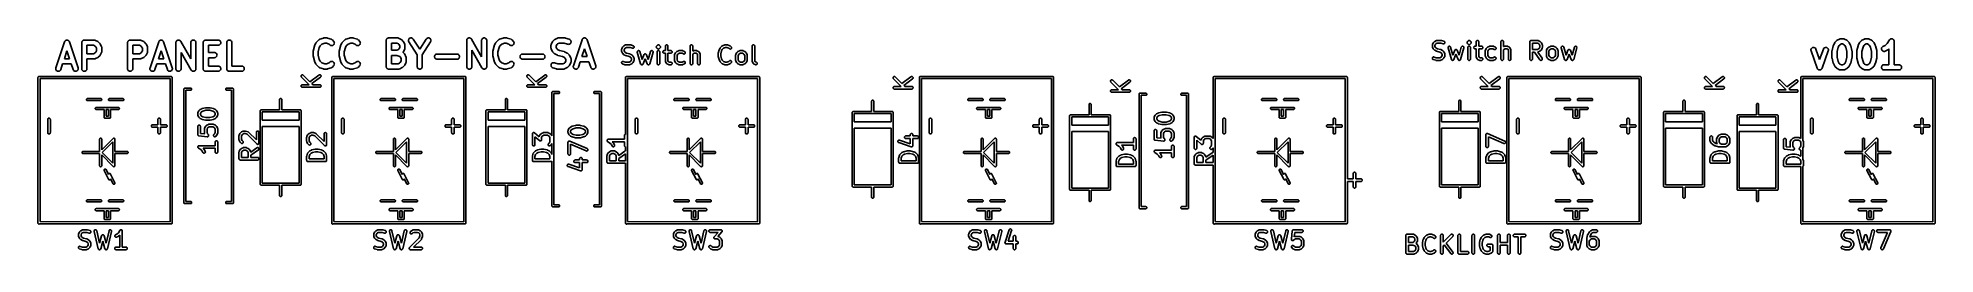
# Model space of a CAD drawing. Extents: x 88 to 197, y -105 to -93.
import ezdxf

# ---------------------------------------------------------------- set-up
doc = ezdxf.new("R2010")
doc.units = 0
doc.layers.add('BLACK', color=7, linetype='CONTINUOUS')

msp = doc.modelspace()

# ---------------------------------------------------------------- linework, layer by layer
at = {"layer": 'BLACK', "linetype": 'CONTINUOUS'}
for p, q in [((88.7298, -94.6873), (89.2298, -93.1873)), ((89.3721, -93.7091), (89.2231, -94.1562)), ((89.2298, -93.1873), (89.2305, -93.1854)), ((89.2305, -93.1854), (89.2348, -93.176)), ((89.2348, -93.176), (89.2386, -93.1663)), ((89.2386, -93.1663), (89.241, -93.1627)), ((89.241, -93.1627), (89.2428, -93.1588)), ((89.2428, -93.1588), (89.2489, -93.1504)), ((89.2489, -93.1504), (89.2545, -93.1417)), ((89.2545, -93.1417), (89.2575, -93.1386)), ((89.2575, -93.1386), (89.26, -93.1351)), ((89.26, -93.1351), (89.2676, -93.1281)), ((89.2676, -93.1281), (89.2748, -93.1206)), ((89.2748, -93.1206), (89.2783, -93.1181)), ((89.2783, -93.1181), (89.2815, -93.1152)), ((89.2815, -93.1152), (89.2903, -93.1098)), ((89.2903, -93.1098), (89.2988, -93.1039)), ((89.2988, -93.1039), (89.3028, -93.1022)), ((89.3028, -93.1022), (89.3064, -93.0999)), ((89.3064, -93.0999), (89.3161, -93.0963)), ((89.3161, -93.0963), (89.3256, -93.0921)), ((89.3256, -93.0921), (89.3298, -93.0912)), ((89.3298, -93.0912), (89.3339, -93.0897)), ((89.3339, -93.0897), (89.3441, -93.0881)), ((89.3441, -93.0881), (89.3542, -93.0858)), ((89.3542, -93.0858), (89.3585, -93.0857)), ((89.3585, -93.0857), (89.3628, -93.0851)), ((89.3628, -93.0851), (89.3731, -93.0854)), ((89.5211, -94.1562), (89.3721, -93.7091)), ((89.3731, -93.0854), (89.3835, -93.0852)), ((89.3835, -93.0852), (89.3877, -93.0859)), ((89.3877, -93.0859), (89.392, -93.0861)), ((89.392, -93.0861), (89.4021, -93.0885)), ((89.4021, -93.0885), (89.4123, -93.0903)), ((89.4123, -93.0903), (89.4163, -93.0918)), ((89.4163, -93.0918), (89.4205, -93.0928)), ((89.4205, -93.0928), (89.43, -93.0971)), ((89.43, -93.0971), (89.4396, -93.1008)), ((89.4396, -93.1008), (89.4433, -93.1031)), ((89.4433, -93.1031), (89.4472, -93.1049)), ((89.4472, -93.1049), (89.4556, -93.111)), ((89.4556, -93.111), (89.4644, -93.1165)), ((89.4644, -93.1165), (89.4675, -93.1195)), ((89.4675, -93.1195), (89.471, -93.122)), ((89.471, -93.122), (89.4781, -93.1295)), ((89.4781, -93.1295), (89.4856, -93.1367)), ((89.4856, -93.1367), (89.488, -93.1402)), ((89.488, -93.1402), (89.491, -93.1433)), ((89.491, -93.1433), (89.4965, -93.1521)), ((89.4965, -93.1521), (89.5025, -93.1606)), ((89.5025, -93.1606), (89.5042, -93.1645)), ((89.5042, -93.1645), (89.5065, -93.1682)), ((89.5065, -93.1682), (89.5102, -93.1779)), ((89.5102, -93.1779), (89.5144, -93.1873)), ((89.5144, -93.1873), (90.0144, -94.6873)), ((90.2221, -93.2327), (90.2237, -93.2186)), ((90.2221, -93.2337), (90.2221, -93.2327)), ((90.2221, -93.2338), (90.2221, -93.2337)), ((90.2221, -93.2337), (90.2221, -93.2337)), ((90.2221, -93.2348), (90.2221, -93.2338)), ((90.2221, -94.7348), (90.2221, -93.2348)), ((90.2237, -93.2186), (90.2251, -93.2046)), ((90.2251, -93.2046), (90.2253, -93.2041)), ((90.2253, -93.2041), (90.2254, -93.2036)), ((90.2254, -93.2036), (90.2296, -93.1901)), ((90.2296, -93.1901), (90.2338, -93.1766)), ((90.2338, -93.1766), (90.2341, -93.1762)), ((90.2341, -93.1762), (90.2342, -93.1757)), ((90.2342, -93.1757), (90.241, -93.1633)), ((90.241, -93.1633), (90.2477, -93.1509)), ((90.2477, -93.1509), (90.2481, -93.1505)), ((90.2481, -93.1505), (90.2483, -93.15)), ((90.2483, -93.15), (90.2574, -93.1392)), ((90.2574, -93.1392), (90.2664, -93.1283)), ((90.2664, -93.1283), (90.2668, -93.128)), ((90.2668, -93.128), (90.2671, -93.1276)), ((90.2671, -93.1276), (90.2781, -93.1187)), ((90.2781, -93.1187), (90.2891, -93.1098)), ((90.2891, -93.1098), (90.2895, -93.1096)), ((90.2895, -93.1096), (90.29, -93.1093)), ((90.29, -93.1093), (90.3025, -93.1027)), ((90.3025, -93.1027), (90.3149, -93.0961)), ((90.3149, -93.0961), (90.3154, -93.0959)), ((90.3154, -93.0959), (90.3159, -93.0957)), ((90.3159, -93.0957), (90.3295, -93.0917)), ((90.3295, -93.0917), (90.343, -93.0876)), ((90.343, -93.0876), (90.3435, -93.0876)), ((90.3435, -93.0876), (90.344, -93.0874)), ((90.344, -93.0874), (90.358, -93.0861)), ((90.358, -93.0861), (90.3721, -93.0848)), ((90.3721, -93.0848), (90.9435, -93.0848)), ((90.5221, -93.3848), (90.5221, -93.8705)), ((90.9081, -93.3848), (90.5221, -93.3848)), ((90.5221, -93.8705), (90.9081, -93.8705)), ((90.9975, -93.4295), (90.9081, -93.3848)), ((90.9081, -93.8705), (90.9975, -93.8258)), ((90.9435, -93.0848), (90.9456, -93.0848)), ((90.9456, -93.0848), (90.95, -93.0853)), ((90.95, -93.0853), (90.9544, -93.0852)), ((90.9544, -93.0852), (90.9645, -93.0869)), ((90.9645, -93.0869), (90.9747, -93.088)), ((90.9747, -93.088), (90.9789, -93.0894)), ((90.9789, -93.0894), (90.9833, -93.0901)), ((90.9833, -93.0901), (90.9928, -93.0938)), ((90.9928, -93.0938), (91.0026, -93.0969)), ((91.0345, -93.4665), (90.9975, -93.4295)), ((90.9975, -93.8258), (91.0345, -93.7888)), ((91.0026, -93.0969), (91.0065, -93.099)), ((91.0065, -93.099), (91.0106, -93.1006)), ((91.0106, -93.1006), (91.1535, -93.172)), ((91.0792, -93.5559), (91.0345, -93.4665)), ((91.0345, -93.7888), (91.0792, -93.6994)), ((91.0792, -93.6994), (91.0792, -93.5559)), ((91.1535, -93.172), (91.1553, -93.173)), ((91.1553, -93.173), (91.1624, -93.1776)), ((91.1624, -93.1776), (91.1698, -93.1816)), ((91.1698, -93.1816), (91.1746, -93.1855)), ((91.1746, -93.1855), (91.1799, -93.1889)), ((91.1799, -93.1889), (91.1859, -93.1948)), ((91.1859, -93.1948), (91.1924, -93.2001)), ((91.1924, -93.2001), (91.2639, -93.2716)), ((91.2639, -93.9837), (91.1924, -94.0551)), ((91.2639, -93.2716), (91.2653, -93.2731)), ((91.2692, -93.9772), (91.2639, -93.9837)), ((91.2653, -93.2731), (91.2706, -93.2796)), ((91.2751, -93.9711), (91.2692, -93.9772)), ((91.2706, -93.2796), (91.2764, -93.2858)), ((91.2785, -93.9659), (91.2751, -93.9711)), ((91.2764, -93.2858), (91.2797, -93.291)), ((91.2824, -93.9611), (91.2785, -93.9659)), ((91.2797, -93.291), (91.2836, -93.2959)), ((91.2864, -93.9536), (91.2824, -93.9611)), ((91.2836, -93.2959), (91.2875, -93.3034)), ((91.291, -93.9466), (91.2864, -93.9536)), ((91.2875, -93.3034), (91.292, -93.3105)), ((91.292, -93.9447), (91.291, -93.9466)), ((91.292, -93.3105), (91.3634, -93.4534)), ((91.3634, -93.8019), (91.292, -93.9447)), ((91.3634, -93.4534), (91.3643, -93.4553)), ((91.365, -93.7977), (91.3634, -93.8019)), ((91.3643, -93.4553), (91.3658, -93.4594)), ((91.3671, -93.7939), (91.365, -93.7977)), ((91.3658, -93.4594), (91.3679, -93.4633)), ((91.3702, -93.7841), (91.3671, -93.7939)), ((91.3679, -93.4633), (91.3709, -93.4731)), ((91.3739, -93.7745), (91.3702, -93.7841)), ((91.3709, -93.4731), (91.3744, -93.4828)), ((91.3746, -93.7702), (91.3739, -93.7745)), ((91.3744, -93.4828), (91.3751, -93.4871)), ((91.3759, -93.766), (91.3746, -93.7702)), ((91.3751, -93.4871), (91.3764, -93.4913)), ((91.3771, -93.7558), (91.3759, -93.766)), ((91.3764, -93.4913), (91.3774, -93.5016)), ((91.3788, -93.7457), (91.3771, -93.7558)), ((91.3774, -93.5016), (91.379, -93.5117)), ((91.3792, -93.7369), (91.3787, -93.7412)), ((91.3787, -93.7412), (91.3788, -93.7457)), ((91.379, -93.5117), (91.3788, -93.5161)), ((91.3788, -93.5161), (91.3792, -93.5205)), ((91.3792, -93.5205), (91.3792, -93.7348)), ((91.3792, -93.7348), (91.3792, -93.7369)), ((92.8649, -93.2337), (92.865, -93.2327)), ((92.8649, -93.2338), (92.8649, -93.2337)), ((92.8649, -93.2337), (92.8649, -93.2337)), ((92.8649, -93.2348), (92.8649, -93.2338)), ((92.8649, -94.7348), (92.8649, -93.2348)), ((92.865, -93.2327), (92.8665, -93.2186)), ((92.8665, -93.2186), (92.868, -93.2046)), ((92.868, -93.2046), (92.8682, -93.2041)), ((92.8682, -93.2036), (92.8725, -93.1901)), ((92.8682, -93.2041), (92.8682, -93.2036)), ((92.8725, -93.1901), (92.8767, -93.1766)), ((92.8767, -93.1766), (92.8769, -93.1762)), ((92.8769, -93.1762), (92.8771, -93.1757)), ((92.8771, -93.1757), (92.8839, -93.1633)), ((92.8839, -93.1633), (92.8906, -93.1509)), ((92.8906, -93.1509), (92.8909, -93.1505)), ((92.8909, -93.1505), (92.8912, -93.15)), ((92.8912, -93.15), (92.9002, -93.1392)), ((92.9002, -93.1392), (92.9092, -93.1283)), ((92.9092, -93.1283), (92.9097, -93.128)), ((92.9097, -93.128), (92.91, -93.1276)), ((92.91, -93.1276), (92.921, -93.1187)), ((92.921, -93.1187), (92.9319, -93.1098)), ((92.9319, -93.1098), (92.9324, -93.1096)), ((92.9324, -93.1096), (92.9328, -93.1093)), ((92.9328, -93.1093), (92.9453, -93.1027)), ((92.9453, -93.1027), (92.9578, -93.0961)), ((92.9578, -93.0961), (92.9583, -93.0959)), ((92.9583, -93.0959), (92.9588, -93.0957)), ((92.9588, -93.0957), (92.9723, -93.0917)), ((92.9723, -93.0917), (92.9858, -93.0876)), ((92.9858, -93.0876), (92.9863, -93.0876)), ((92.9863, -93.0876), (92.9868, -93.0874)), ((92.9868, -93.0874), (93.0009, -93.0861)), ((93.0009, -93.0861), (93.0149, -93.0848)), ((93.0149, -93.0848), (93.5864, -93.0848)), ((93.1649, -93.3848), (93.1649, -93.8705)), ((93.551, -93.3848), (93.1649, -93.3848)), ((93.1649, -93.8705), (93.551, -93.8705)), ((93.6404, -93.4295), (93.551, -93.3848)), ((93.551, -93.8705), (93.6404, -93.8258)), ((93.5864, -93.0848), (93.5885, -93.0848)), ((93.5885, -93.0848), (93.5928, -93.0853)), ((93.5928, -93.0853), (93.5973, -93.0852)), ((93.5973, -93.0852), (93.6074, -93.0869)), ((93.6074, -93.0869), (93.6176, -93.088)), ((93.6176, -93.088), (93.6218, -93.0894)), ((93.6218, -93.0894), (93.6261, -93.0901)), ((93.6261, -93.0901), (93.6357, -93.0938)), ((93.6357, -93.0938), (93.6455, -93.0969)), ((93.6774, -93.4665), (93.6404, -93.4295)), ((93.6404, -93.8258), (93.6774, -93.7888)), ((93.6455, -93.0969), (93.6493, -93.099)), ((93.6493, -93.099), (93.6535, -93.1006)), ((93.6535, -93.1006), (93.7963, -93.172)), ((93.7221, -93.5559), (93.6774, -93.4665)), ((93.6774, -93.7888), (93.7221, -93.6994)), ((93.7221, -93.6994), (93.7221, -93.5559)), ((93.7963, -93.172), (93.7982, -93.173)), ((93.7982, -93.173), (93.8052, -93.1776)), ((93.8052, -93.1776), (93.8127, -93.1816)), ((93.8127, -93.1816), (93.8175, -93.1855)), ((93.8175, -93.1855), (93.8227, -93.1889)), ((93.8227, -93.1889), (93.8288, -93.1948)), ((93.8288, -93.1948), (93.8353, -93.2001)), ((93.8353, -93.2001), (93.9067, -93.2716)), ((93.9067, -93.9837), (93.8353, -94.0551)), ((93.9067, -93.2716), (93.9082, -93.2731)), ((93.9121, -93.9772), (93.9067, -93.9837)), ((93.9082, -93.2731), (93.9135, -93.2796)), ((93.9179, -93.9711), (93.9121, -93.9772)), ((93.9135, -93.2796), (93.9192, -93.2858)), ((93.9213, -93.9659), (93.9179, -93.9711)), ((93.9192, -93.2858), (93.9226, -93.291)), ((93.9253, -93.9611), (93.9213, -93.9659)), ((93.9226, -93.291), (93.9265, -93.2959)), ((93.9293, -93.9536), (93.9253, -93.9611)), ((93.9265, -93.2959), (93.9303, -93.3034)), ((93.9339, -93.9466), (93.9293, -93.9536)), ((93.9303, -93.3034), (93.9348, -93.3105)), ((93.9348, -93.9447), (93.9339, -93.9466)), ((93.9348, -93.3105), (94.0062, -93.4534)), ((94.0062, -93.8019), (93.9348, -93.9447)), ((94.0062, -93.4534), (94.0072, -93.4553)), ((94.0078, -93.7977), (94.0062, -93.8019)), ((94.0072, -93.4553), (94.0087, -93.4594)), ((94.01, -93.7939), (94.0078, -93.7977)), ((94.0087, -93.4594), (94.0108, -93.4633)), ((94.0131, -93.7841), (94.01, -93.7939)), ((94.0108, -93.4633), (94.0137, -93.4731)), ((94.0167, -93.7745), (94.0131, -93.7841)), ((94.0137, -93.4731), (94.0173, -93.4828)), ((94.0175, -93.7702), (94.0167, -93.7745)), ((94.0173, -93.4828), (94.018, -93.4871)), ((94.0188, -93.766), (94.0175, -93.7702)), ((94.018, -93.4871), (94.0192, -93.4913)), ((94.0199, -93.7558), (94.0188, -93.766)), ((94.0192, -93.4913), (94.0202, -93.5016)), ((94.0217, -93.7457), (94.0199, -93.7558)), ((94.0202, -93.5016), (94.0218, -93.5117)), ((94.0221, -93.7369), (94.0216, -93.7412)), ((94.0216, -93.7412), (94.0217, -93.7457)), ((94.0218, -93.5117), (94.0217, -93.5161)), ((94.0217, -93.5161), (94.0221, -93.5205)), ((94.0221, -93.5205), (94.0221, -93.7348)), ((94.0221, -93.7348), (94.0221, -93.7369)), ((94.1584, -94.6873), (94.6584, -93.1873)), ((94.8007, -93.7091), (94.6516, -94.1562)), ((94.6584, -93.1873), (94.659, -93.1854)), ((94.659, -93.1854), (94.6634, -93.176)), ((94.6634, -93.176), (94.6672, -93.1663)), ((94.6672, -93.1663), (94.6695, -93.1627)), ((94.6695, -93.1627), (94.6713, -93.1588)), ((94.6713, -93.1588), (94.6774, -93.1504)), ((94.6774, -93.1504), (94.683, -93.1417)), ((94.683, -93.1417), (94.686, -93.1386)), ((94.686, -93.1386), (94.6885, -93.1351)), ((94.6885, -93.1351), (94.6962, -93.1281)), ((94.6962, -93.1281), (94.7034, -93.1206)), ((94.7034, -93.1206), (94.7069, -93.1181)), ((94.7069, -93.1181), (94.71, -93.1152)), ((94.71, -93.1152), (94.7189, -93.1098)), ((94.7189, -93.1098), (94.7274, -93.1039)), ((94.7274, -93.1039), (94.7313, -93.1022)), ((94.7313, -93.1022), (94.735, -93.0999)), ((94.735, -93.0999), (94.7447, -93.0963)), ((94.7447, -93.0963), (94.7542, -93.0921)), ((94.7542, -93.0921), (94.7584, -93.0912)), ((94.7584, -93.0912), (94.7624, -93.0897)), ((94.7624, -93.0897), (94.7727, -93.0881)), ((94.7727, -93.0881), (94.7828, -93.0858)), ((94.7828, -93.0858), (94.7871, -93.0857)), ((94.7871, -93.0857), (94.7913, -93.0851)), ((94.7913, -93.0851), (94.8017, -93.0854)), ((94.9497, -94.1562), (94.8007, -93.7091)), ((94.8017, -93.0854), (94.8121, -93.0852)), ((94.8121, -93.0852), (94.8163, -93.0859)), ((94.8163, -93.0859), (94.8206, -93.0861)), ((94.8206, -93.0861), (94.8307, -93.0885)), ((94.8307, -93.0885), (94.8409, -93.0903)), ((94.8409, -93.0903), (94.8449, -93.0918)), ((94.8449, -93.0918), (94.8491, -93.0928)), ((94.8491, -93.0928), (94.8585, -93.0971)), ((94.8585, -93.0971), (94.8682, -93.1008)), ((94.8682, -93.1008), (94.8718, -93.1031)), ((94.8718, -93.1031), (94.8757, -93.1049)), ((94.8757, -93.1049), (94.8842, -93.111)), ((94.8842, -93.111), (94.8929, -93.1165)), ((94.8929, -93.1165), (94.896, -93.1195)), ((94.896, -93.1195), (94.8995, -93.122)), ((94.8995, -93.122), (94.9066, -93.1295)), ((94.9066, -93.1295), (94.9141, -93.1367)), ((94.9141, -93.1367), (94.9166, -93.1402)), ((94.9166, -93.1402), (94.9196, -93.1433)), ((94.9196, -93.1433), (94.9251, -93.1521)), ((94.9251, -93.1521), (94.931, -93.1606)), ((94.931, -93.1606), (94.9328, -93.1645)), ((94.9328, -93.1645), (94.9351, -93.1682)), ((94.9351, -93.1682), (94.9387, -93.1779)), ((94.9387, -93.1779), (94.943, -93.1873)), ((94.943, -93.1873), (95.443, -94.6873)), ((95.6507, -93.2327), (95.6512, -93.2277)), ((95.6507, -93.2348), (95.6507, -93.2327)), ((95.6507, -94.7348), (95.6507, -93.2348)), ((95.6512, -93.2226), (95.6529, -93.2131)), ((95.6512, -93.2277), (95.6512, -93.2226)), ((95.6529, -93.2131), (95.6539, -93.2036)), ((95.6539, -93.2036), (95.6555, -93.1988)), ((95.6555, -93.1988), (95.6564, -93.1938)), ((95.6564, -93.1938), (95.6599, -93.1848)), ((95.6599, -93.1848), (95.6628, -93.1757)), ((95.6628, -93.1757), (95.6652, -93.1713)), ((95.6652, -93.1713), (95.6671, -93.1665)), ((95.6671, -93.1665), (95.6723, -93.1584)), ((95.6723, -93.1584), (95.6769, -93.15)), ((95.6769, -93.15), (95.6801, -93.1462)), ((95.6801, -93.1462), (95.6829, -93.1419)), ((95.6829, -93.1419), (95.6895, -93.135)), ((95.6895, -93.135), (95.6957, -93.1276)), ((95.6957, -93.1276), (95.6996, -93.1244)), ((95.6996, -93.1244), (95.7032, -93.1208)), ((95.7032, -93.1208), (95.711, -93.1153)), ((95.711, -93.1153), (95.7185, -93.1093)), ((95.7185, -93.1093), (95.723, -93.1069)), ((95.723, -93.1069), (95.7271, -93.104)), ((95.7271, -93.104), (95.7359, -93.1002)), ((95.7359, -93.1002), (95.7445, -93.0957)), ((95.7445, -93.0957), (95.7493, -93.0943)), ((95.7493, -93.0943), (95.7539, -93.0922)), ((95.7539, -93.0922), (95.7633, -93.0901)), ((95.7633, -93.0901), (95.7725, -93.0874)), ((95.7725, -93.0874), (95.7776, -93.087)), ((95.7776, -93.087), (95.7825, -93.0859)), ((95.7825, -93.0859), (95.7921, -93.0856)), ((95.7921, -93.0856), (95.8017, -93.0848)), ((95.8017, -93.0848), (95.8067, -93.0853)), ((95.8067, -93.0853), (95.8118, -93.0852)), ((95.8118, -93.0852), (95.8213, -93.0868)), ((95.8213, -93.0868), (95.8308, -93.0878)), ((95.8308, -93.0878), (95.8356, -93.0893)), ((95.8356, -93.0893), (95.8406, -93.0902)), ((95.8406, -93.0902), (95.8496, -93.0937)), ((95.8496, -93.0937), (95.8588, -93.0965)), ((95.8588, -93.0965), (95.8632, -93.0989)), ((95.8632, -93.0989), (95.8679, -93.1007)), ((95.8679, -93.1007), (95.8761, -93.1058)), ((95.8761, -93.1058), (95.8845, -93.1104)), ((95.8845, -93.1104), (95.8884, -93.1136)), ((95.8884, -93.1136), (95.8927, -93.1163)), ((95.8927, -93.1163), (95.8997, -93.1229)), ((95.8997, -93.1229), (95.9071, -93.1291)), ((95.9071, -93.1291), (95.9103, -93.133)), ((95.9103, -93.133), (95.914, -93.1365)), ((95.914, -93.1365), (95.9195, -93.1443)), ((95.9195, -93.1443), (95.9256, -93.1518)), ((95.9256, -93.1518), (95.928, -93.1562)), ((95.928, -93.1562), (95.9309, -93.1603)), ((95.9309, -93.1603), (96.5078, -94.1699)), ((96.5276, -94.8092), (95.9507, -93.7996)), ((95.9507, -93.7996), (95.9507, -94.7348)), ((96.5078, -93.2327), (96.5111, -93.2036)), ((96.5078, -93.2348), (96.5078, -93.2327)), ((96.5078, -94.1699), (96.5078, -93.2348)), ((96.5111, -93.2036), (96.5199, -93.1757)), ((96.5199, -93.1757), (96.534, -93.15)), ((96.534, -93.15), (96.5528, -93.1276)), ((96.5528, -93.1276), (96.5757, -93.1093)), ((96.5757, -93.1093), (96.6016, -93.0957)), ((96.6016, -93.0957), (96.6297, -93.0874)), ((96.6297, -93.0874), (96.6588, -93.0848)), ((96.6588, -93.0848), (96.688, -93.0878)), ((96.688, -93.0878), (96.7159, -93.0965)), ((96.7159, -93.0965), (96.7417, -93.1104)), ((96.7417, -93.1104), (96.7642, -93.1291)), ((96.7642, -93.1291), (96.7827, -93.1518)), ((96.7827, -93.1518), (96.7965, -93.1776)), ((96.7965, -93.1776), (96.8049, -93.2056)), ((96.8049, -93.2056), (96.8078, -93.2348)), ((96.8078, -93.2348), (96.8078, -94.7348)), ((97.2221, -93.2327), (97.2237, -93.2186)), ((97.2221, -93.2337), (97.2221, -93.2327)), ((97.2221, -93.2338), (97.2221, -93.2337)), ((97.2221, -93.2337), (97.2221, -93.2337)), ((97.2221, -93.2348), (97.2221, -93.2338)), ((97.2221, -94.7348), (97.2221, -93.2348)), ((97.2237, -93.2186), (97.2251, -93.2046)), ((97.2251, -93.2046), (97.2253, -93.2041)), ((97.2253, -93.2041), (97.2254, -93.2036)), ((97.2254, -93.2036), (97.2296, -93.1901)), ((97.2296, -93.1901), (97.2338, -93.1766)), ((97.2338, -93.1766), (97.2341, -93.1762)), ((97.2341, -93.1762), (97.2342, -93.1757)), ((97.2342, -93.1757), (97.241, -93.1633)), ((97.241, -93.1633), (97.2477, -93.1509)), ((97.2477, -93.1509), (97.2481, -93.1505)), ((97.2481, -93.1505), (97.2483, -93.15)), ((97.2483, -93.15), (97.2574, -93.1392)), ((97.2574, -93.1392), (97.2664, -93.1283)), ((97.2664, -93.1283), (97.2668, -93.128)), ((97.2668, -93.128), (97.2671, -93.1276)), ((97.2671, -93.1276), (97.2781, -93.1187)), ((97.2781, -93.1187), (97.2891, -93.1098)), ((97.2891, -93.1098), (97.2895, -93.1096)), ((97.2895, -93.1096), (97.29, -93.1093)), ((97.29, -93.1093), (97.3025, -93.1027)), ((97.3025, -93.1027), (97.3149, -93.0961)), ((97.3149, -93.0961), (97.3154, -93.0959)), ((97.3154, -93.0959), (97.3159, -93.0957)), ((97.3159, -93.0957), (97.3295, -93.0917)), ((97.3295, -93.0917), (97.343, -93.0876)), ((97.343, -93.0876), (97.3435, -93.0876)), ((97.3435, -93.0876), (97.344, -93.0874)), ((97.344, -93.0874), (97.358, -93.0861)), ((97.358, -93.0861), (97.3721, -93.0848)), ((97.3721, -93.0848), (98.0864, -93.0848)), ((98.0864, -93.3848), (97.5221, -93.3848)), ((97.5221, -93.3848), (97.5221, -93.7991)), ((97.5221, -93.7991), (97.8721, -93.7991)), ((97.8721, -93.7991), (97.8742, -93.7991)), ((97.8742, -93.7991), (97.9033, -93.8023)), ((97.9033, -93.8023), (97.9312, -93.8112)), ((97.9312, -93.8112), (97.9568, -93.8253)), ((97.9568, -93.8253), (97.9793, -93.8441)), ((97.9793, -93.8441), (97.9976, -93.8669)), ((98.0104, -94.0072), (97.9964, -94.0329)), ((97.9976, -93.8669), (98.0112, -93.8929)), ((98.019, -93.9792), (98.0104, -94.0072)), ((98.0112, -93.8929), (98.0194, -93.9209)), ((98.0221, -93.9501), (98.019, -93.9792)), ((98.0194, -93.9209), (98.0221, -93.9501)), ((98.0864, -93.0848), (98.0885, -93.0848)), ((98.1155, -93.3819), (98.0864, -93.3848)), ((98.0885, -93.0848), (98.1176, -93.088)), ((98.1435, -93.3735), (98.1155, -93.3819)), ((98.1176, -93.088), (98.1455, -93.0969)), ((98.1694, -93.3597), (98.1435, -93.3735)), ((98.1455, -93.0969), (98.1711, -93.111)), ((98.1921, -93.3412), (98.1694, -93.3597)), ((98.1711, -93.111), (98.1935, -93.1298)), ((98.2107, -93.3186), (98.1921, -93.3412)), ((98.1935, -93.1298), (98.2119, -93.1526)), ((98.2246, -93.2929), (98.2107, -93.3186)), ((98.2119, -93.1526), (98.2254, -93.1786)), ((98.2333, -93.2649), (98.2246, -93.2929)), ((98.2254, -93.1786), (98.2337, -93.2067)), ((98.2364, -93.2358), (98.2333, -93.2649)), ((98.2337, -93.2067), (98.2364, -93.2358)), ((98.5792, -93.2327), (98.5825, -93.2036)), ((98.5792, -93.2348), (98.5792, -93.2327)), ((98.5792, -94.7348), (98.5792, -93.2348)), ((98.5825, -93.2036), (98.5914, -93.1757)), ((98.5914, -93.1757), (98.6055, -93.15)), ((98.6055, -93.15), (98.6243, -93.1276)), ((98.6243, -93.1276), (98.6471, -93.1093)), ((98.6471, -93.1093), (98.673, -93.0957)), ((98.673, -93.0957), (98.7011, -93.0874)), ((98.7011, -93.0874), (98.7303, -93.0848)), ((98.7303, -93.0848), (98.7594, -93.0878)), ((98.7594, -93.0878), (98.7874, -93.0965)), ((98.7874, -93.0965), (98.8131, -93.1104)), ((98.8131, -93.1104), (98.8357, -93.1291)), ((98.8357, -93.1291), (98.8542, -93.1518)), ((98.8542, -93.1518), (98.8679, -93.1776)), ((98.8679, -93.1776), (98.8764, -93.2056)), ((98.8764, -93.2056), (98.8792, -93.2348)), ((98.8792, -93.2348), (98.8792, -94.5848)), ((103.554, -93.7485), (103.555, -93.7459)), ((103.554, -93.7506), (103.554, -93.7485)), ((103.554, -93.9649), (103.554, -93.7506)), ((103.555, -93.9676), (103.554, -93.9649)), ((103.555, -93.7432), (103.556, -93.7313)), ((103.555, -93.7459), (103.555, -93.7432)), ((103.555, -93.9702), (103.555, -93.9676)), ((103.556, -93.9821), (103.555, -93.9702)), ((103.556, -93.7313), (103.558, -93.7194)), ((103.557, -93.994), (103.556, -93.9821)), ((103.558, -93.9966), (103.557, -93.994)), ((103.558, -93.7194), (103.559, -93.7169)), ((103.558, -93.9993), (103.558, -93.9966)), ((103.559, -94.0013), (103.558, -93.9993)), ((103.559, -93.7142), (103.63, -93.4285)), ((103.559, -93.7169), (103.559, -93.7142)), ((103.63, -94.287), (103.559, -94.0013)), ((103.63, -93.4285), (103.631, -93.4265)), ((103.631, -93.4252), (103.636, -93.4121)), ((103.631, -93.4259), (103.631, -93.4252)), ((103.631, -93.4265), (103.631, -93.4259)), ((103.636, -93.4121), (103.641, -93.3991)), ((103.641, -93.3985), (103.642, -93.3978)), ((103.641, -93.3991), (103.641, -93.3985)), ((103.642, -93.3978), (103.713, -93.255)), ((103.713, -93.255), (103.714, -93.2531)), ((103.714, -93.2531), (103.719, -93.246)), ((103.719, -93.246), (103.723, -93.2386)), ((103.723, -93.2386), (103.727, -93.2338)), ((103.727, -93.2338), (103.73, -93.2285)), ((103.73, -93.2285), (103.736, -93.2225)), ((103.736, -93.2225), (103.741, -93.216)), ((103.741, -93.216), (103.884, -93.0731)), ((103.917, -93.5173), (103.854, -93.7691)), ((103.854, -93.7691), (103.854, -93.9464)), ((103.854, -93.9464), (103.917, -94.1983)), ((103.884, -93.0731), (103.886, -93.0717)), ((103.886, -93.0717), (103.889, -93.0689)), ((103.889, -93.0689), (103.892, -93.0657)), ((103.892, -93.0657), (103.9, -93.0598)), ((103.9, -93.0598), (103.908, -93.0534)), ((103.908, -93.0534), (103.912, -93.0514)), ((103.912, -93.0514), (103.916, -93.0488)), ((103.916, -93.0488), (103.925, -93.0446)), ((103.971, -93.4109), (103.917, -93.5173)), ((103.925, -93.0446), (103.934, -93.0399)), ((103.934, -93.0399), (103.939, -93.0387)), ((103.939, -93.0387), (103.943, -93.0369)), ((103.943, -93.0369), (104.157, -92.9655)), ((104.071, -93.3103), (103.971, -93.4109)), ((104.229, -93.2578), (104.071, -93.3103)), ((104.157, -92.9655), (104.159, -92.9648)), ((104.159, -92.9648), (104.167, -92.9631)), ((104.167, -92.9631), (104.175, -92.9606)), ((104.175, -92.9606), (104.182, -92.96)), ((104.182, -92.96), (104.188, -92.9587)), ((104.188, -92.9587), (104.196, -92.9586)), ((104.196, -92.9586), (104.204, -92.9578)), ((104.204, -92.9578), (104.347, -92.9578)), ((104.323, -93.2578), (104.229, -93.2578)), ((104.481, -93.3103), (104.323, -93.2578)), ((104.347, -92.9578), (104.349, -92.9578)), ((104.349, -92.9578), (104.358, -92.9587)), ((104.358, -92.9587), (104.366, -92.959)), ((104.366, -92.959), (104.372, -92.9604)), ((104.372, -92.9604), (104.378, -92.961)), ((104.378, -92.961), (104.387, -92.9636)), ((104.387, -92.9636), (104.395, -92.9655)), ((104.395, -92.9655), (104.609, -93.0369)), ((104.527, -93.3567), (104.481, -93.3103)), ((104.55, -93.3753), (104.527, -93.3567)), ((104.575, -93.3891), (104.55, -93.3753)), ((104.603, -93.3977), (104.575, -93.3891)), ((104.632, -93.4006), (104.603, -93.3977)), ((104.609, -93.0369), (104.611, -93.0376)), ((104.611, -93.0376), (104.615, -93.0394)), ((104.615, -93.0394), (104.619, -93.0407)), ((104.619, -93.0407), (104.628, -93.0456)), ((104.628, -93.0456), (104.638, -93.0499)), ((104.662, -93.3979), (104.632, -93.4006)), ((104.638, -93.0499), (104.641, -93.0525)), ((104.641, -93.0525), (104.645, -93.0546)), ((104.645, -93.0546), (104.653, -93.0611)), ((104.653, -93.0611), (104.661, -93.0671)), ((104.661, -93.0671), (104.664, -93.0703)), ((104.69, -93.3895), (104.662, -93.3979)), ((104.664, -93.0703), (104.668, -93.0731)), ((104.668, -93.0731), (104.739, -93.1446)), ((104.716, -93.3759), (104.69, -93.3895)), ((104.738, -93.3574), (104.716, -93.3759)), ((104.757, -93.3349), (104.738, -93.3574)), ((104.739, -93.1446), (104.741, -93.1461)), ((104.741, -93.1461), (104.759, -93.1689)), ((104.771, -93.3092), (104.757, -93.3349)), ((104.759, -93.1689), (104.772, -93.1949)), ((104.78, -93.2813), (104.771, -93.3092)), ((104.772, -93.1949), (104.78, -93.223)), ((104.78, -93.223), (104.783, -93.2522)), ((104.783, -93.2522), (104.78, -93.2813)), ((105.054, -93.7485), (105.055, -93.7459)), ((105.054, -93.7506), (105.054, -93.7485)), ((105.054, -93.9649), (105.054, -93.7506)), ((105.055, -93.9676), (105.054, -93.9649)), ((105.055, -93.7432), (105.056, -93.7313)), ((105.055, -93.7459), (105.055, -93.7432)), ((105.055, -93.9702), (105.055, -93.9676)), ((105.056, -93.9821), (105.055, -93.9702)), ((105.056, -93.7313), (105.058, -93.7194)), ((105.057, -93.994), (105.056, -93.9821)), ((105.058, -93.9966), (105.057, -93.994)), ((105.058, -93.7194), (105.059, -93.7169)), ((105.058, -93.9993), (105.058, -93.9966)), ((105.059, -94.0013), (105.058, -93.9993)), ((105.059, -93.7142), (105.13, -93.4285)), ((105.059, -93.7169), (105.059, -93.7142)), ((105.13, -94.287), (105.059, -94.0013)), ((105.13, -93.4285), (105.131, -93.4265)), ((105.131, -93.4252), (105.136, -93.4121)), ((105.131, -93.4259), (105.131, -93.4252)), ((105.131, -93.4265), (105.131, -93.4259)), ((105.136, -93.4121), (105.141, -93.3991)), ((105.141, -93.3985), (105.142, -93.3978)), ((105.141, -93.3991), (105.141, -93.3985)), ((105.142, -93.3978), (105.213, -93.255)), ((105.213, -93.255), (105.214, -93.2531)), ((105.214, -93.2531), (105.219, -93.246)), ((105.219, -93.246), (105.223, -93.2386)), ((105.223, -93.2386), (105.227, -93.2338)), ((105.227, -93.2338), (105.23, -93.2285)), ((105.23, -93.2285), (105.236, -93.2225)), ((105.236, -93.2225), (105.241, -93.216)), ((105.241, -93.216), (105.384, -93.0731)), ((105.417, -93.5173), (105.354, -93.7691)), ((105.354, -93.7691), (105.354, -93.9464)), ((105.354, -93.9464), (105.417, -94.1983)), ((105.384, -93.0731), (105.386, -93.0717)), ((105.386, -93.0717), (105.389, -93.0689)), ((105.389, -93.0689), (105.392, -93.0657)), ((105.392, -93.0657), (105.4, -93.0598)), ((105.4, -93.0598), (105.408, -93.0534)), ((105.408, -93.0534), (105.412, -93.0514)), ((105.412, -93.0514), (105.416, -93.0488)), ((105.416, -93.0488), (105.425, -93.0446)), ((105.471, -93.4109), (105.417, -93.5173)), ((105.425, -93.0446), (105.434, -93.0399)), ((105.434, -93.0399), (105.439, -93.0387)), ((105.439, -93.0387), (105.443, -93.0369)), ((105.443, -93.0369), (105.657, -92.9655)), ((105.571, -93.3103), (105.471, -93.4109)), ((105.729, -93.2578), (105.571, -93.3103)), ((105.657, -92.9655), (105.659, -92.9648)), ((105.659, -92.9648), (105.667, -92.9631)), ((105.667, -92.9631), (105.675, -92.9606)), ((105.675, -92.9606), (105.682, -92.96)), ((105.682, -92.96), (105.688, -92.9587)), ((105.688, -92.9587), (105.696, -92.9586)), ((105.696, -92.9586), (105.704, -92.9578)), ((105.704, -92.9578), (105.847, -92.9578)), ((105.823, -93.2578), (105.729, -93.2578)), ((105.981, -93.3103), (105.823, -93.2578)), ((105.847, -92.9578), (105.849, -92.9578)), ((105.849, -92.9578), (105.858, -92.9587)), ((105.858, -92.9587), (105.866, -92.959)), ((105.866, -92.959), (105.872, -92.9604)), ((105.872, -92.9604), (105.878, -92.961)), ((105.878, -92.961), (105.887, -92.9636)), ((105.887, -92.9636), (105.895, -92.9655)), ((105.895, -92.9655), (106.109, -93.0369)), ((106.027, -93.3567), (105.981, -93.3103)), ((106.05, -93.3753), (106.027, -93.3567)), ((106.075, -93.3891), (106.05, -93.3753)), ((106.103, -93.3977), (106.075, -93.3891)), ((106.132, -93.4006), (106.103, -93.3977)), ((106.109, -93.0369), (106.111, -93.0376)), ((106.111, -93.0376), (106.115, -93.0394)), ((106.115, -93.0394), (106.119, -93.0407)), ((106.119, -93.0407), (106.128, -93.0456)), ((106.128, -93.0456), (106.138, -93.0499)), ((106.162, -93.3979), (106.132, -93.4006)), ((106.138, -93.0499), (106.141, -93.0525)), ((106.141, -93.0525), (106.145, -93.0546)), ((106.145, -93.0546), (106.153, -93.0611)), ((106.153, -93.0611), (106.161, -93.0671)), ((106.161, -93.0671), (106.164, -93.0703)), ((106.19, -93.3895), (106.162, -93.3979)), ((106.164, -93.0703), (106.168, -93.0731)), ((106.168, -93.0731), (106.239, -93.1446)), ((106.216, -93.3759), (106.19, -93.3895)), ((106.238, -93.3574), (106.216, -93.3759)), ((106.257, -93.3349), (106.238, -93.3574)), ((106.239, -93.1446), (106.241, -93.1461)), ((106.241, -93.1461), (106.259, -93.1689)), ((106.271, -93.3092), (106.257, -93.3349)), ((106.259, -93.1689), (106.272, -93.1949)), ((106.28, -93.2813), (106.271, -93.3092)), ((106.272, -93.1949), (106.28, -93.223)), ((106.28, -93.223), (106.283, -93.2522)), ((106.283, -93.2522), (106.28, -93.2813)), ((107.769, -93.1057), (107.77, -93.0916)), ((107.769, -93.1067), (107.769, -93.1057)), ((107.769, -93.1068), (107.769, -93.1067)), ((107.769, -93.1067), (107.769, -93.1067)), ((107.769, -93.1078), (107.769, -93.1068)), ((107.769, -94.6078), (107.769, -93.1078)), ((107.77, -93.0916), (107.772, -93.0776)), ((107.772, -93.0766), (107.776, -93.0631)), ((107.772, -93.0771), (107.772, -93.0766)), ((107.772, -93.0776), (107.772, -93.0771)), ((107.776, -93.0631), (107.78, -93.0496)), ((107.78, -93.0496), (107.781, -93.0492)), ((107.781, -93.0487), (107.788, -93.0363)), ((107.781, -93.0492), (107.781, -93.0487)), ((107.788, -93.0363), (107.794, -93.0239)), ((107.794, -93.0239), (107.795, -93.0235)), ((107.795, -93.023), (107.804, -93.0122)), ((107.795, -93.0235), (107.795, -93.023)), ((107.804, -93.0122), (107.813, -93.0013)), ((107.813, -93.001), (107.814, -93.0006)), ((107.813, -93.0013), (107.813, -93.001)), ((107.814, -93.0006), (107.825, -92.9917)), ((107.825, -92.9917), (107.836, -92.9828)), ((107.836, -92.9826), (107.837, -92.9823)), ((107.836, -92.9828), (107.836, -92.9826)), ((107.837, -92.9823), (107.849, -92.9757)), ((107.849, -92.9757), (107.862, -92.9691)), ((107.862, -92.9689), (107.863, -92.9687)), ((107.862, -92.9691), (107.862, -92.9689)), ((107.863, -92.9687), (107.876, -92.9647)), ((107.876, -92.9647), (107.89, -92.9606)), ((107.89, -92.9606), (107.891, -92.9604)), ((107.89, -92.9606), (107.89, -92.9606)), ((107.891, -92.9604), (107.905, -92.9591)), ((107.905, -92.9591), (107.919, -92.9578)), ((107.919, -92.9578), (108.419, -92.9578)), ((108.069, -93.2578), (108.069, -93.6721)), ((108.383, -93.2578), (108.069, -93.2578)), ((108.069, -93.6721), (108.383, -93.6721)), ((108.069, -93.9721), (108.069, -94.4578)), ((108.394, -93.9721), (108.069, -93.9721)), ((108.473, -93.3025), (108.383, -93.2578)), ((108.383, -93.6721), (108.473, -93.6273)), ((108.552, -94.0246), (108.394, -93.9721)), ((108.419, -92.9578), (108.421, -92.9578)), ((108.421, -92.9578), (108.425, -92.9583)), ((108.425, -92.9583), (108.43, -92.9582)), ((108.43, -92.9582), (108.44, -92.9599)), ((108.44, -92.9599), (108.45, -92.961)), ((108.45, -92.961), (108.454, -92.9624)), ((108.454, -92.9624), (108.458, -92.9631)), ((108.458, -92.9631), (108.468, -92.9668)), ((108.468, -92.9668), (108.478, -92.9699)), ((108.51, -93.3395), (108.473, -93.3025)), ((108.473, -93.6273), (108.51, -93.5903)), ((108.478, -92.9699), (108.482, -92.972)), ((108.482, -92.972), (108.486, -92.9736)), ((108.486, -92.9736), (108.629, -93.045)), ((108.554, -93.4289), (108.51, -93.3395)), ((108.51, -93.5903), (108.554, -93.5009)), ((108.581, -94.0538), (108.552, -94.0246)), ((108.554, -93.5009), (108.554, -93.4289)), ((108.629, -93.045), (108.631, -93.046)), ((108.631, -93.046), (108.638, -93.0506)), ((108.638, -93.0506), (108.645, -93.0546)), ((108.645, -93.0546), (108.65, -93.0585)), ((108.65, -93.0585), (108.655, -93.0619)), ((108.655, -93.0619), (108.661, -93.0678)), ((108.661, -93.0678), (108.668, -93.0731)), ((108.668, -93.0731), (108.739, -93.1446)), ((108.739, -93.7853), (108.738, -93.7864)), ((108.738, -93.7864), (108.739, -93.7874)), ((108.739, -93.1446), (108.741, -93.1461)), ((108.744, -93.7788), (108.739, -93.7853)), ((108.739, -93.7874), (108.81, -93.8588)), ((108.741, -93.1461), (108.746, -93.1526)), ((108.75, -93.7727), (108.744, -93.7788)), ((108.746, -93.1526), (108.752, -93.1588)), ((108.754, -93.7675), (108.75, -93.7727)), ((108.752, -93.1588), (108.755, -93.164)), ((108.758, -93.7626), (108.754, -93.7675)), ((108.755, -93.164), (108.759, -93.1689)), ((108.762, -93.7552), (108.758, -93.7626)), ((108.759, -93.1689), (108.763, -93.1764)), ((108.766, -93.7481), (108.762, -93.7552)), ((108.763, -93.1764), (108.767, -93.1835)), ((108.767, -93.7463), (108.766, -93.7481)), ((108.767, -93.1835), (108.839, -93.3264)), ((108.839, -93.6034), (108.767, -93.7463)), ((108.81, -93.8588), (108.812, -93.8603)), ((108.812, -93.8603), (108.817, -93.8669)), ((108.817, -93.8669), (108.823, -93.873)), ((108.823, -93.873), (108.826, -93.8783)), ((108.826, -93.8783), (108.83, -93.8832)), ((108.83, -93.8832), (108.834, -93.8907)), ((108.834, -93.8907), (108.839, -93.8978)), ((108.839, -93.3264), (108.84, -93.3283)), ((108.84, -93.5993), (108.839, -93.6034)), ((108.839, -93.8978), (108.91, -94.0407)), ((108.84, -93.3283), (108.841, -93.3324)), ((108.842, -93.5954), (108.84, -93.5993)), ((108.841, -93.3324), (108.843, -93.3363)), ((108.845, -93.5857), (108.842, -93.5954)), ((108.843, -93.3363), (108.846, -93.3461)), ((108.849, -93.5761), (108.845, -93.5857)), ((108.846, -93.3461), (108.85, -93.3558)), ((108.85, -93.5717), (108.849, -93.5761)), ((108.85, -93.3558), (108.85, -93.3601)), ((108.85, -93.3601), (108.852, -93.3644)), ((108.851, -93.5675), (108.85, -93.5717)), ((108.852, -93.5573), (108.851, -93.5675)), ((108.852, -93.3644), (108.853, -93.3746)), ((108.854, -93.5472), (108.852, -93.5573)), ((108.853, -93.3746), (108.854, -93.3847)), ((108.854, -93.3847), (108.854, -93.3891)), ((108.854, -93.3891), (108.854, -93.3935)), ((108.854, -93.3935), (108.854, -93.5363)), ((108.854, -93.5363), (108.854, -93.5384)), ((108.854, -93.5384), (108.854, -93.5428)), ((108.854, -93.5428), (108.854, -93.5472)), ((109.055, -93.1027), (109.058, -93.0737)), ((109.056, -93.1319), (109.055, -93.1027)), ((109.064, -93.1602), (109.056, -93.1319)), ((109.058, -93.0737), (109.068, -93.046)), ((109.077, -93.1865), (109.064, -93.1602)), ((109.068, -93.046), (109.082, -93.0206)), ((109.078, -93.1883), (109.077, -93.1865)), ((109.554, -93.9372), (109.078, -93.1883)), ((109.082, -93.0206), (109.102, -92.9986)), ((109.102, -92.9986), (109.125, -92.9807)), ((109.125, -92.9807), (109.151, -92.9676)), ((109.151, -92.9676), (109.179, -92.9599)), ((109.179, -92.9599), (109.208, -92.9578)), ((109.208, -92.9578), (109.237, -92.9615)), ((109.237, -92.9615), (109.265, -92.9707)), ((109.265, -92.9707), (109.291, -92.9851)), ((109.291, -92.9851), (109.313, -93.0042)), ((109.313, -93.0042), (109.331, -93.0272)), ((109.331, -93.0272), (109.704, -93.6141)), ((109.554, -94.6078), (109.554, -93.9372)), ((109.704, -93.6141), (110.078, -93.0272)), ((110.331, -93.1883), (109.854, -93.9372)), ((109.854, -93.9372), (109.854, -94.6078)), ((110.078, -93.0272), (110.079, -93.0255)), ((110.079, -93.0255), (110.097, -93.0027)), ((110.097, -93.0027), (110.12, -92.9839)), ((110.12, -92.9839), (110.146, -92.9698)), ((110.146, -92.9698), (110.173, -92.961)), ((110.173, -92.961), (110.203, -92.9578)), ((110.203, -92.9578), (110.232, -92.9603)), ((110.232, -92.9603), (110.26, -92.9684)), ((110.26, -92.9684), (110.286, -92.9818)), ((110.286, -92.9818), (110.309, -93)), ((110.309, -93), (110.328, -93.0223)), ((110.328, -93.0223), (110.342, -93.0479)), ((110.344, -93.1622), (110.331, -93.1883)), ((110.342, -93.0479), (110.351, -93.0757)), ((110.352, -93.134), (110.344, -93.1622)), ((110.351, -93.0757), (110.354, -93.1048)), ((110.354, -93.1048), (110.352, -93.134)), ((110.554, -94.0353), (110.557, -94.0062)), ((110.557, -94.0062), (110.566, -93.9782)), ((110.566, -93.9782), (110.58, -93.9525)), ((110.58, -93.9525), (110.599, -93.9299)), ((110.599, -93.9299), (110.621, -93.9114)), ((110.621, -93.9114), (110.647, -93.8977)), ((110.647, -93.8977), (110.675, -93.8892)), ((110.675, -93.8892), (110.704, -93.8863)), ((110.704, -93.8863), (111.847, -93.8863)), ((111.847, -93.8863), (111.849, -93.8864)), ((111.849, -93.8864), (111.878, -93.8896)), ((111.878, -93.8896), (111.906, -93.8985)), ((111.906, -93.8985), (111.932, -93.9126)), ((111.932, -93.9126), (111.954, -93.9314)), ((111.954, -93.9314), (111.973, -93.9542)), ((111.973, -93.9542), (111.986, -93.9802)), ((111.986, -93.9802), (111.995, -94.0082)), ((111.995, -94.0082), (111.997, -94.0374)), ((112.412, -93.0956), (112.414, -93.0861)), ((112.412, -93.1007), (112.412, -93.0956)), ((112.412, -93.1057), (112.412, -93.1007)), ((112.412, -93.1078), (112.412, -93.1057)), ((112.412, -94.6078), (112.412, -93.1078)), ((112.414, -93.0861), (112.415, -93.0766)), ((112.415, -93.0766), (112.416, -93.0718)), ((112.416, -93.0718), (112.417, -93.0668)), ((112.417, -93.0668), (112.421, -93.0578)), ((112.421, -93.0578), (112.424, -93.0487)), ((112.424, -93.0487), (112.426, -93.0443)), ((112.426, -93.0443), (112.428, -93.0395)), ((112.428, -93.0395), (112.433, -93.0314)), ((112.433, -93.0314), (112.438, -93.023)), ((112.438, -93.023), (112.441, -93.0192)), ((112.441, -93.0192), (112.444, -93.0149)), ((112.444, -93.0149), (112.45, -93.008)), ((112.45, -93.008), (112.457, -93.0006)), ((112.457, -93.0006), (112.461, -92.9974)), ((112.461, -92.9974), (112.464, -92.9938)), ((112.464, -92.9938), (112.472, -92.9883)), ((112.472, -92.9883), (112.479, -92.9823)), ((112.479, -92.9823), (112.484, -92.9799)), ((112.484, -92.9799), (112.488, -92.977)), ((112.488, -92.977), (112.497, -92.9732)), ((112.497, -92.9732), (112.505, -92.9687)), ((112.505, -92.9687), (112.51, -92.9673)), ((112.51, -92.9673), (112.515, -92.9652)), ((112.515, -92.9652), (112.524, -92.9631)), ((112.524, -92.9631), (112.533, -92.9604)), ((112.533, -92.9604), (112.538, -92.96)), ((112.538, -92.96), (112.543, -92.9589)), ((112.543, -92.9589), (112.553, -92.9586)), ((112.553, -92.9586), (112.563, -92.9578)), ((112.563, -92.9578), (112.568, -92.9583)), ((112.568, -92.9583), (112.573, -92.9582)), ((112.573, -92.9582), (112.582, -92.9598)), ((112.582, -92.9598), (112.592, -92.9608)), ((112.592, -92.9608), (112.597, -92.9623)), ((112.597, -92.9623), (112.602, -92.9632)), ((112.602, -92.9632), (112.611, -92.9667)), ((112.611, -92.9667), (112.62, -92.9695)), ((112.62, -92.9695), (112.624, -92.9719)), ((112.624, -92.9719), (112.629, -92.9737)), ((112.629, -92.9737), (112.637, -92.9788)), ((112.637, -92.9788), (112.645, -92.9834)), ((112.645, -92.9834), (112.649, -92.9866)), ((112.649, -92.9866), (112.654, -92.9893)), ((112.654, -92.9893), (112.661, -92.9959)), ((112.661, -92.9959), (112.668, -93.0021)), ((112.668, -93.0021), (112.671, -93.006)), ((112.671, -93.006), (112.675, -93.0095)), ((112.675, -93.0095), (112.68, -93.0173)), ((112.68, -93.0173), (112.687, -93.0248)), ((112.687, -93.0248), (112.689, -93.0292)), ((112.689, -93.0292), (112.692, -93.0333)), ((112.692, -93.0333), (113.269, -94.0429)), ((113.288, -94.6822), (112.712, -93.6726)), ((112.712, -93.6726), (112.712, -94.6078)), ((113.269, -93.1057), (113.272, -93.0766)), ((113.269, -93.1078), (113.269, -93.1057)), ((113.269, -94.0429), (113.269, -93.1078)), ((113.272, -93.0766), (113.281, -93.0487)), ((113.281, -93.0487), (113.295, -93.023)), ((113.295, -93.023), (113.314, -93.0006)), ((113.314, -93.0006), (113.337, -92.9823)), ((113.337, -92.9823), (113.363, -92.9687)), ((113.363, -92.9687), (113.391, -92.9604)), ((113.391, -92.9604), (113.42, -92.9578)), ((113.42, -92.9578), (113.449, -92.9608)), ((113.449, -92.9608), (113.477, -92.9695)), ((113.477, -92.9695), (113.503, -92.9834)), ((113.503, -92.9834), (113.525, -93.0021)), ((113.525, -93.0021), (113.544, -93.0248)), ((113.544, -93.0248), (113.557, -93.0506)), ((113.557, -93.0506), (113.566, -93.0786)), ((113.566, -93.0786), (113.569, -93.1078)), ((113.569, -93.1078), (113.569, -94.6078)), ((113.912, -93.7432), (113.914, -93.7313)), ((113.912, -93.7459), (113.912, -93.7432)), ((113.912, -93.7485), (113.912, -93.7459)), ((113.912, -93.7506), (113.912, -93.7485)), ((113.912, -93.9649), (113.912, -93.7506)), ((113.912, -93.9676), (113.912, -93.9649)), ((113.912, -93.9702), (113.912, -93.9676)), ((113.913, -93.9821), (113.912, -93.9702)), ((113.914, -93.994), (113.913, -93.9821)), ((113.914, -93.7313), (113.915, -93.7194)), ((113.915, -93.9966), (113.914, -93.994)), ((113.915, -93.7194), (113.916, -93.7169)), ((113.916, -93.9993), (113.915, -93.9966)), ((113.916, -93.7142), (113.987, -93.4285)), ((113.916, -93.7169), (113.916, -93.7142)), ((113.916, -94.0013), (113.916, -93.9993)), ((113.987, -94.287), (113.916, -94.0013)), ((113.987, -93.4285), (113.988, -93.4265)), ((113.988, -93.4252), (113.993, -93.4121)), ((113.988, -93.4259), (113.988, -93.4252)), ((113.988, -93.4265), (113.988, -93.4259)), ((113.993, -93.4121), (113.998, -93.3991)), ((113.998, -93.3991), (113.999, -93.3985)), ((113.999, -93.3978), (114.07, -93.255)), ((113.999, -93.3985), (113.999, -93.3978)), ((114.07, -93.255), (114.071, -93.2531)), ((114.071, -93.2531), (114.076, -93.246)), ((114.076, -93.246), (114.08, -93.2386)), ((114.08, -93.2386), (114.084, -93.2338)), ((114.084, -93.2338), (114.087, -93.2285)), ((114.087, -93.2285), (114.093, -93.2225)), ((114.093, -93.2225), (114.098, -93.216)), ((114.098, -93.216), (114.241, -93.0731)), ((114.275, -93.5173), (114.212, -93.7691)), ((114.212, -93.7691), (114.212, -93.9464)), ((114.212, -93.9464), (114.275, -94.1983)), ((114.241, -93.0731), (114.243, -93.0717)), ((114.243, -93.0717), (114.246, -93.0689)), ((114.246, -93.0689), (114.249, -93.0657)), ((114.249, -93.0657), (114.258, -93.0598)), ((114.258, -93.0598), (114.266, -93.0534)), ((114.266, -93.0534), (114.27, -93.0514)), ((114.27, -93.0514), (114.273, -93.0488)), ((114.273, -93.0488), (114.282, -93.0446)), ((114.328, -93.4109), (114.275, -93.5173)), ((114.282, -93.0446), (114.292, -93.0399)), ((114.292, -93.0399), (114.296, -93.0387)), ((114.296, -93.0387), (114.3, -93.0369)), ((114.3, -93.0369), (114.514, -92.9655)), ((114.428, -93.3103), (114.328, -93.4109)), ((114.586, -93.2578), (114.428, -93.3103)), ((114.514, -92.9655), (114.516, -92.9648)), ((114.516, -92.9648), (114.524, -92.9631)), ((114.524, -92.9631), (114.532, -92.9606)), ((114.532, -92.9606), (114.539, -92.96)), ((114.539, -92.96), (114.545, -92.9587)), ((114.545, -92.9587), (114.553, -92.9586)), ((114.553, -92.9586), (114.562, -92.9578)), ((114.562, -92.9578), (114.704, -92.9578)), ((114.68, -93.2578), (114.586, -93.2578)), ((114.838, -93.3103), (114.68, -93.2578)), ((114.704, -92.9578), (114.707, -92.9578)), ((114.707, -92.9578), (114.715, -92.9587)), ((114.715, -92.9587), (114.723, -92.959)), ((114.723, -92.959), (114.729, -92.9604)), ((114.729, -92.9604), (114.736, -92.961)), ((114.736, -92.961), (114.744, -92.9636)), ((114.744, -92.9636), (114.752, -92.9655)), ((114.752, -92.9655), (114.966, -93.0369)), ((114.884, -93.3567), (114.838, -93.3103)), ((114.907, -93.3753), (114.884, -93.3567)), ((114.932, -93.3891), (114.907, -93.3753)), ((114.96, -93.3977), (114.932, -93.3891)), ((114.99, -93.4006), (114.96, -93.3977)), ((114.966, -93.0369), (114.968, -93.0376)), ((114.968, -93.0376), (114.972, -93.0394)), ((114.972, -93.0394), (114.976, -93.0407)), ((114.976, -93.0407), (114.985, -93.0456)), ((114.985, -93.0456), (114.995, -93.0499)), ((115.019, -93.3979), (114.99, -93.4006)), ((114.995, -93.0499), (114.998, -93.0525)), ((114.998, -93.0525), (115.002, -93.0546)), ((115.002, -93.0546), (115.01, -93.0611)), ((115.01, -93.0611), (115.018, -93.0671)), ((115.018, -93.0671), (115.021, -93.0703)), ((115.047, -93.3895), (115.019, -93.3979)), ((115.021, -93.0703), (115.025, -93.0731)), ((115.025, -93.0731), (115.096, -93.1446)), ((115.073, -93.3759), (115.047, -93.3895)), ((115.095, -93.3574), (115.073, -93.3759)), ((115.114, -93.3349), (115.095, -93.3574)), ((115.096, -93.1446), (115.098, -93.1461)), ((115.098, -93.1461), (115.116, -93.1689)), ((115.128, -93.3092), (115.114, -93.3349)), ((115.116, -93.1689), (115.129, -93.1949)), ((115.137, -93.2813), (115.128, -93.3092)), ((115.129, -93.1949), (115.138, -93.223)), ((115.14, -93.2522), (115.137, -93.2813)), ((115.138, -93.223), (115.14, -93.2522)), ((115.483, -94.0353), (115.486, -94.0062)), ((115.486, -94.0062), (115.495, -93.9782)), ((115.495, -93.9782), (115.509, -93.9525)), ((115.509, -93.9525), (115.527, -93.9299)), ((115.527, -93.9299), (115.55, -93.9114)), ((115.55, -93.9114), (115.576, -93.8977)), ((115.576, -93.8977), (115.604, -93.8892)), ((115.604, -93.8892), (115.633, -93.8863)), ((115.633, -93.8863), (116.776, -93.8863)), ((116.776, -93.8863), (116.778, -93.8864)), ((116.778, -93.8864), (116.807, -93.8896)), ((116.807, -93.8896), (116.835, -93.8985)), ((116.835, -93.8985), (116.861, -93.9126)), ((116.861, -93.9126), (116.883, -93.9314)), ((116.883, -93.9314), (116.901, -93.9542)), ((116.901, -93.9542), (116.915, -93.9802)), ((116.915, -93.9802), (116.923, -94.0082)), ((116.923, -94.0082), (116.926, -94.0374)), ((117.269, -93.3826), (117.271, -93.3725)), ((117.269, -93.387), (117.269, -93.3826)), ((117.269, -93.3914), (117.269, -93.387)), ((117.269, -93.3935), (117.269, -93.3914)), ((117.269, -93.5363), (117.269, -93.3935)), ((117.269, -93.5407), (117.269, -93.5363)), ((117.269, -93.5451), (117.269, -93.5407)), ((117.271, -93.5553), (117.269, -93.5451)), ((117.271, -93.3725), (117.272, -93.3623)), ((117.272, -93.5655), (117.271, -93.5553)), ((117.272, -93.3623), (117.273, -93.3581)), ((117.273, -93.5697), (117.272, -93.5655)), ((117.273, -93.3581), (117.274, -93.3537)), ((117.274, -93.5741), (117.273, -93.5697)), ((117.274, -93.3537), (117.278, -93.3442)), ((117.277, -93.5837), (117.274, -93.5741)), ((117.28, -93.5935), (117.277, -93.5837)), ((117.278, -93.3442), (117.281, -93.3344)), ((117.282, -93.5974), (117.28, -93.5935)), ((117.281, -93.3344), (117.283, -93.3305)), ((117.284, -93.6015), (117.282, -93.5974)), ((117.283, -93.3305), (117.285, -93.3264)), ((117.285, -93.6034), (117.284, -93.6015)), ((117.285, -93.3264), (117.356, -93.1835)), ((117.356, -93.7463), (117.285, -93.6034)), ((117.356, -93.1835), (117.357, -93.1817)), ((117.36, -93.7534), (117.356, -93.7463)), ((117.357, -93.1817), (117.362, -93.1746)), ((117.364, -93.7609), (117.36, -93.7534)), ((117.362, -93.1746), (117.365, -93.1672)), ((117.368, -93.7658), (117.364, -93.7609)), ((117.365, -93.1672), (117.369, -93.1624)), ((117.372, -93.7711), (117.368, -93.7658)), ((117.369, -93.1624), (117.373, -93.1571)), ((117.377, -93.7772), (117.372, -93.7711)), ((117.373, -93.1571), (117.379, -93.1511)), ((117.383, -93.7838), (117.377, -93.7772)), ((117.379, -93.1511), (117.384, -93.1446)), ((117.384, -93.7853), (117.383, -93.7838)), ((117.384, -93.1446), (117.456, -93.0731)), ((117.456, -93.8567), (117.384, -93.7853)), ((117.456, -93.0731), (117.457, -93.0717)), ((117.462, -93.862), (117.456, -93.8567)), ((117.457, -93.0717), (117.464, -93.0664)), ((117.468, -93.8679), (117.462, -93.862)), ((117.464, -93.0664), (117.47, -93.0606)), ((117.473, -93.8713), (117.468, -93.8679)), ((117.47, -93.0606), (117.475, -93.0573)), ((117.478, -93.8753), (117.473, -93.8713)), ((117.475, -93.0573), (117.48, -93.0534)), ((117.486, -93.8793), (117.478, -93.8753)), ((117.48, -93.0534), (117.487, -93.0495)), ((117.493, -93.8838), (117.486, -93.8793)), ((117.487, -93.0495), (117.494, -93.045)), ((117.494, -93.8848), (117.493, -93.8838)), ((117.494, -93.045), (117.637, -92.9736)), ((117.637, -93.9562), (117.494, -93.8848)), ((117.613, -93.3395), (117.569, -93.4289)), ((117.569, -93.4289), (117.569, -93.5009)), ((117.569, -93.5009), (117.613, -93.5903)), ((117.65, -93.3025), (117.613, -93.3395)), ((117.613, -93.5903), (117.65, -93.6273)), ((117.637, -92.9736), (117.639, -92.9727)), ((117.638, -93.9565), (117.637, -93.9562)), ((117.639, -93.9568), (117.638, -93.9565)), ((117.639, -92.9727), (117.643, -92.9712)), ((117.652, -93.9617), (117.639, -93.9568)), ((117.643, -92.9712), (117.647, -92.9691)), ((117.647, -92.9691), (117.657, -92.9661)), ((117.74, -93.2578), (117.65, -93.3025)), ((117.65, -93.6273), (117.757, -93.6805)), ((117.665, -93.9667), (117.652, -93.9617)), ((117.657, -92.9661), (117.667, -92.9626)), ((117.665, -93.9668), (117.665, -93.9667)), ((117.666, -93.9671), (117.665, -93.9668)), ((117.668, -93.9676), (117.666, -93.9671)), ((117.667, -92.9626), (117.671, -92.9619)), ((117.938, -94.035), (117.668, -93.9676)), ((117.671, -92.9619), (117.675, -92.9606)), ((117.675, -92.9606), (117.685, -92.9596)), ((117.685, -92.9596), (117.696, -92.958)), ((117.696, -92.958), (117.7, -92.9582)), ((117.7, -92.9582), (117.704, -92.9578)), ((117.704, -92.9578), (118.062, -92.9578)), ((118.037, -93.2578), (117.74, -93.2578)), ((117.757, -93.6805), (118.027, -93.748)), ((118.027, -93.748), (118.029, -93.7485)), ((118.029, -93.7485), (118.029, -93.7487)), ((118.029, -93.7487), (118.03, -93.7488)), ((118.03, -93.7488), (118.043, -93.7538)), ((118.228, -93.3215), (118.037, -93.2578)), ((118.043, -93.7538), (118.056, -93.7587)), ((118.056, -93.7587), (118.057, -93.7591)), ((118.057, -93.7591), (118.057, -93.7593)), ((118.057, -93.7593), (118.2, -93.8307)), ((118.062, -92.9578), (118.064, -92.9578)), ((118.064, -92.9578), (118.072, -92.9587)), ((118.072, -92.9587), (118.08, -92.959)), ((118.08, -92.959), (118.087, -92.9604)), ((118.087, -92.9604), (118.093, -92.961)), ((118.093, -92.961), (118.101, -92.9636)), ((118.101, -92.9636), (118.109, -92.9655)), ((118.109, -92.9655), (118.323, -93.0369)), ((118.2, -93.8307), (118.202, -93.8317)), ((118.202, -93.8317), (118.209, -93.8363)), ((118.209, -93.8363), (118.216, -93.8403)), ((118.216, -93.8403), (118.221, -93.8442)), ((118.221, -93.8442), (118.227, -93.8476)), ((118.227, -93.8476), (118.233, -93.8535)), ((118.257, -93.328), (118.228, -93.3215)), ((118.233, -93.8535), (118.239, -93.8588)), ((118.239, -93.8588), (118.31, -93.9303)), ((118.286, -93.3288), (118.257, -93.328)), ((118.315, -93.324), (118.286, -93.3288)), ((118.31, -93.9303), (118.312, -93.9318)), ((118.312, -93.9318), (118.317, -93.9384)), ((118.342, -93.3136), (118.315, -93.324)), ((118.317, -93.9384), (118.323, -93.9445)), ((118.323, -93.0369), (118.325, -93.0376)), ((118.323, -93.9445), (118.326, -93.9498)), ((118.325, -93.0376), (118.352, -93.0499)), ((118.326, -93.9498), (118.33, -93.9546)), ((118.33, -93.9546), (118.334, -93.9621)), ((118.334, -93.9621), (118.339, -93.9693)), ((118.339, -93.9693), (118.41, -94.1121)), ((118.367, -93.2981), (118.342, -93.3136)), ((118.352, -93.0499), (118.376, -93.0671)), ((118.389, -93.2781), (118.367, -93.2981)), ((118.376, -93.0671), (118.395, -93.0886)), ((118.406, -93.2543), (118.389, -93.2781)), ((118.395, -93.0886), (118.411, -93.1135)), ((118.418, -93.2276), (118.406, -93.2543)), ((118.411, -93.1135), (118.421, -93.141)), ((118.425, -93.1991), (118.418, -93.2276)), ((118.421, -93.141), (118.426, -93.1699)), ((118.426, -93.1699), (118.425, -93.1991)), ((118.562, -94.5603), (119.062, -93.0603)), ((119.204, -93.5821), (119.055, -94.0292)), ((119.055, -94.0292), (119.353, -94.0292)), ((119.062, -93.0603), (119.063, -93.0584)), ((119.063, -93.0584), (119.067, -93.049)), ((119.067, -93.049), (119.071, -93.0393)), ((119.071, -93.0393), (119.073, -93.0357)), ((119.073, -93.0357), (119.075, -93.0318)), ((119.075, -93.0318), (119.081, -93.0234)), ((119.081, -93.0234), (119.087, -93.0147)), ((119.087, -93.0147), (119.09, -93.0116)), ((119.09, -93.0116), (119.092, -93.0081)), ((119.092, -93.0081), (119.1, -93.0011)), ((119.1, -93.0011), (119.107, -92.9936)), ((119.107, -92.9936), (119.111, -92.9911)), ((119.111, -92.9911), (119.114, -92.9882)), ((119.114, -92.9882), (119.123, -92.9828)), ((119.123, -92.9828), (119.131, -92.9769)), ((119.131, -92.9769), (119.135, -92.9752)), ((119.135, -92.9752), (119.139, -92.9729)), ((119.139, -92.9729), (119.148, -92.9693)), ((119.148, -92.9693), (119.158, -92.9651)), ((119.158, -92.9651), (119.162, -92.9642)), ((119.162, -92.9642), (119.166, -92.9627)), ((119.166, -92.9627), (119.176, -92.9611)), ((119.176, -92.9611), (119.187, -92.9588)), ((119.187, -92.9588), (119.191, -92.9587)), ((119.191, -92.9587), (119.195, -92.9581)), ((119.195, -92.9581), (119.205, -92.9584)), ((119.353, -94.0292), (119.204, -93.5821)), ((119.205, -92.9584), (119.216, -92.9582)), ((119.216, -92.9582), (119.22, -92.9589)), ((119.22, -92.9589), (119.224, -92.9591)), ((119.224, -92.9591), (119.234, -92.9615)), ((119.234, -92.9615), (119.245, -92.9633)), ((119.245, -92.9633), (119.249, -92.9648)), ((119.249, -92.9648), (119.253, -92.9658)), ((119.253, -92.9658), (119.262, -92.9701)), ((119.262, -92.9701), (119.272, -92.9738)), ((119.272, -92.9738), (119.276, -92.9761)), ((119.276, -92.9761), (119.28, -92.9779)), ((119.28, -92.9779), (119.288, -92.984)), ((119.288, -92.984), (119.297, -92.9895)), ((119.297, -92.9895), (119.3, -92.9925)), ((119.3, -92.9925), (119.303, -92.995)), ((119.303, -92.995), (119.31, -93.0025)), ((119.31, -93.0025), (119.318, -93.0097)), ((119.318, -93.0097), (119.32, -93.0132)), ((119.32, -93.0132), (119.323, -93.0163)), ((119.323, -93.0163), (119.329, -93.0251)), ((119.329, -93.0251), (119.335, -93.0336)), ((119.335, -93.0336), (119.337, -93.0375)), ((119.337, -93.0375), (119.339, -93.0412)), ((119.339, -93.0412), (119.343, -93.0509)), ((119.343, -93.0509), (119.347, -93.0603)), ((119.347, -93.0603), (119.847, -94.5603)), ((121.337, -93.6218), (121.338, -93.6196)), ((121.337, -93.6229), (121.337, -93.6218)), ((121.337, -93.7181), (121.337, -93.6229)), ((121.338, -93.7203), (121.337, -93.7181)), ((121.338, -93.6174), (121.339, -93.6124)), ((121.338, -93.6196), (121.338, -93.6174)), ((121.338, -93.7225), (121.338, -93.7203)), ((121.338, -93.7276), (121.338, -93.7225)), ((121.339, -93.7327), (121.338, -93.7276)), ((121.339, -93.6073), (121.34, -93.6052)), ((121.339, -93.6124), (121.339, -93.6073)), ((121.34, -93.7348), (121.339, -93.7327)), ((121.34, -93.603), (121.342, -93.5982)), ((121.34, -93.6052), (121.34, -93.603)), ((121.34, -93.737), (121.34, -93.7348)), ((121.342, -93.7418), (121.34, -93.737)), ((121.342, -93.5982), (121.344, -93.5933)), ((121.343, -93.7467), (121.342, -93.7418)), ((121.344, -93.7486), (121.343, -93.7467)), ((121.344, -93.5933), (121.345, -93.5914)), ((121.345, -93.7507), (121.344, -93.7486)), ((121.345, -93.5893), (121.393, -93.4941)), ((121.345, -93.5914), (121.345, -93.5893)), ((121.345, -93.7516), (121.345, -93.7507)), ((121.393, -93.8469), (121.345, -93.7516)), ((121.393, -93.4931), (121.396, -93.4896)), ((121.393, -93.4941), (121.393, -93.4931)), ((121.395, -93.8504), (121.393, -93.8469)), ((121.397, -93.8542), (121.395, -93.8504)), ((121.396, -93.4896), (121.398, -93.4859)), ((121.399, -93.8566), (121.397, -93.8542)), ((121.398, -93.4859), (121.4, -93.4835)), ((121.401, -93.8593), (121.399, -93.8566)), ((121.4, -93.4835), (121.401, -93.4809)), ((121.401, -93.4809), (121.404, -93.4778)), ((121.404, -93.8623), (121.401, -93.8593)), ((121.404, -93.4778), (121.407, -93.4746)), ((121.406, -93.8656), (121.404, -93.8623)), ((121.407, -93.8664), (121.406, -93.8656)), ((121.407, -93.4746), (121.455, -93.427)), ((121.455, -93.914), (121.407, -93.8664)), ((121.455, -93.4262), (121.459, -93.4236)), ((121.455, -93.427), (121.455, -93.4262)), ((121.458, -93.9167), (121.455, -93.914)), ((121.461, -93.9196), (121.458, -93.9167)), ((121.459, -93.4236), (121.462, -93.4207)), ((121.464, -93.9213), (121.461, -93.9196)), ((121.462, -93.4207), (121.464, -93.419)), ((121.464, -93.419), (121.467, -93.4171)), ((121.466, -93.9233), (121.464, -93.9213)), ((121.47, -93.9253), (121.466, -93.9233)), ((121.467, -93.4171), (121.471, -93.4152)), ((121.473, -93.9276), (121.47, -93.9253)), ((121.471, -93.4152), (121.474, -93.4129)), ((121.474, -93.928), (121.473, -93.9276)), ((121.474, -93.4129), (121.569, -93.3653)), ((121.569, -93.9757), (121.474, -93.928)), ((121.522, -93.572), (121.487, -93.6406)), ((121.487, -93.6406), (121.487, -93.7004)), ((121.487, -93.7004), (121.522, -93.7689)), ((121.552, -93.5416), (121.522, -93.572)), ((121.522, -93.7689), (121.552, -93.7993)), ((121.621, -93.5074), (121.552, -93.5416)), ((121.552, -93.7993), (121.629, -93.8378)), ((121.569, -93.3653), (121.57, -93.3648)), ((121.57, -93.9758), (121.569, -93.9757)), ((121.57, -93.3648), (121.572, -93.3641)), ((121.57, -93.976), (121.57, -93.9758)), ((121.577, -93.9784), (121.57, -93.976)), ((121.572, -93.3641), (121.574, -93.363)), ((121.574, -93.363), (121.579, -93.3616)), ((121.583, -93.9809), (121.577, -93.9784)), ((121.579, -93.3616), (121.584, -93.3598)), ((121.584, -93.9811), (121.583, -93.9809)), ((121.583, -93.9809), (121.583, -93.9809)), ((121.584, -93.3598), (121.586, -93.3594)), ((121.585, -93.9813), (121.584, -93.9811)), ((121.767, -94.027), (121.585, -93.9813)), ((121.586, -93.3594), (121.588, -93.3588)), ((121.588, -93.3588), (121.593, -93.3583)), ((121.593, -93.3583), (121.599, -93.3575)), ((121.599, -93.3575), (121.601, -93.3576)), ((121.601, -93.3576), (121.603, -93.3574)), ((121.603, -93.3574), (121.841, -93.3574)), ((121.829, -93.5074), (121.621, -93.5074)), ((121.629, -93.8378), (121.812, -93.8834)), ((121.844, -94.0654), (121.767, -94.027)), ((121.812, -93.8834), (121.813, -93.8837)), ((121.813, -93.8837), (121.813, -93.8838)), ((121.813, -93.8838), (121.813, -93.8839)), ((121.813, -93.8839), (121.82, -93.8864)), ((121.82, -93.8864), (121.826, -93.8888)), ((121.826, -93.8888), (121.827, -93.889)), ((121.827, -93.889), (121.827, -93.8891)), ((121.827, -93.8891), (121.922, -93.9367)), ((121.96, -93.5512), (121.829, -93.5074)), ((121.841, -93.3574), (121.842, -93.3574)), ((121.842, -93.3574), (121.846, -93.3579)), ((121.846, -93.3579), (121.85, -93.358)), ((121.85, -93.358), (121.854, -93.3587)), ((121.854, -93.3587), (121.857, -93.359)), ((121.857, -93.359), (121.861, -93.3603)), ((121.861, -93.3603), (121.865, -93.3612)), ((121.865, -93.3612), (122.008, -93.4088)), ((121.922, -93.9367), (121.923, -93.9372)), ((121.923, -93.9372), (121.927, -93.9395)), ((121.927, -93.9395), (121.93, -93.9415)), ((121.93, -93.9415), (121.933, -93.9435)), ((121.933, -93.9435), (121.935, -93.9452)), ((121.935, -93.9452), (121.938, -93.9481)), ((121.938, -93.9481), (121.942, -93.9508)), ((121.942, -93.9508), (121.989, -93.9984)), ((121.974, -93.5544), (121.96, -93.5512)), ((121.989, -93.5548), (121.974, -93.5544)), ((122.004, -93.5524), (121.989, -93.5548)), ((121.989, -93.9984), (121.99, -93.9991)), ((121.99, -93.9991), (121.993, -94.0024)), ((121.993, -94.0024), (121.996, -94.0055)), ((121.996, -94.0055), (121.997, -94.0081)), ((121.997, -94.0081), (121.999, -94.0106)), ((121.999, -94.0106), (122.001, -94.0143)), ((122.001, -94.0143), (122.003, -94.0179)), ((122.003, -94.0179), (122.051, -94.1131)), ((122.017, -93.5472), (122.004, -93.5524)), ((122.008, -93.4088), (122.009, -93.4092)), ((122.009, -93.4092), (122.022, -93.4153)), ((122.03, -93.5395), (122.017, -93.5472)), ((122.022, -93.4153), (122.034, -93.4239)), ((122.04, -93.5294), (122.03, -93.5395)), ((122.034, -93.4239), (122.044, -93.4347)), ((122.049, -93.5175), (122.04, -93.5294)), ((122.044, -93.4347), (122.051, -93.4472)), ((122.055, -93.5042), (122.049, -93.5175)), ((122.051, -93.4472), (122.056, -93.4609)), ((122.058, -93.49), (122.055, -93.5042)), ((122.056, -93.4609), (122.059, -93.4753)), ((122.059, -93.4753), (122.058, -93.49)), ((122.242, -93.7709), (122.243, -93.7562)), ((122.245, -93.7853), (122.242, -93.7709)), ((122.243, -93.7562), (122.246, -93.742)), ((122.245, -93.7863), (122.245, -93.7853)), ((122.436, -94.453), (122.245, -93.7863)), ((122.246, -93.742), (122.252, -93.7286)), ((122.252, -93.7286), (122.261, -93.7167)), ((122.261, -93.7167), (122.271, -93.7066)), ((122.271, -93.7066), (122.283, -93.6987)), ((122.283, -93.6987), (122.297, -93.6935)), ((122.297, -93.6935), (122.312, -93.6909)), ((122.312, -93.6909), (122.326, -93.6912)), ((122.326, -93.6912), (122.34, -93.6944)), ((122.34, -93.6944), (122.354, -93.7003)), ((122.354, -93.7003), (122.366, -93.7086)), ((122.366, -93.7086), (122.376, -93.7192)), ((122.376, -93.7192), (122.384, -93.7315)), ((122.384, -93.7315), (122.389, -93.7451)), ((122.389, -93.7451), (122.52, -94.2008)), ((122.52, -94.2008), (122.629, -93.9283)), ((122.629, -93.9267), (122.63, -93.9259)), ((122.629, -93.9274), (122.629, -93.9267)), ((122.629, -93.9283), (122.629, -93.9274)), ((122.63, -93.9259), (122.633, -93.9202)), ((122.633, -93.9202), (122.636, -93.9145)), ((122.636, -93.9139), (122.637, -93.9132)), ((122.636, -93.9145), (122.636, -93.9139)), ((122.637, -93.9132), (122.641, -93.9082)), ((122.641, -93.9082), (122.645, -93.9032)), ((122.645, -93.9032), (122.646, -93.9027)), ((122.646, -93.9021), (122.651, -93.898)), ((122.646, -93.9027), (122.646, -93.9021)), ((122.651, -93.898), (122.656, -93.8939)), ((122.656, -93.8939), (122.657, -93.8935)), ((122.657, -93.8935), (122.658, -93.893)), ((122.658, -93.893), (122.664, -93.89)), ((122.664, -93.89), (122.669, -93.8869)), ((122.669, -93.8869), (122.67, -93.8867)), ((122.67, -93.8867), (122.671, -93.8864)), ((122.671, -93.8864), (122.677, -93.8846)), ((122.677, -93.8846), (122.683, -93.8827)), ((122.683, -93.8827), (122.684, -93.8826)), ((122.684, -93.8826), (122.685, -93.8824)), ((122.685, -93.8824), (122.691, -93.8818)), ((122.691, -93.8818), (122.698, -93.8812)), ((122.698, -93.8812), (122.699, -93.8813)), ((122.699, -93.8813), (122.699, -93.8812)), ((122.699, -93.8812), (122.706, -93.882)), ((122.706, -93.882), (122.713, -93.8826)), ((122.713, -93.8826), (122.713, -93.8828)), ((122.713, -93.8828), (122.714, -93.8829)), ((122.714, -93.8829), (122.72, -93.8849)), ((122.72, -93.8849), (122.727, -93.8868)), ((122.727, -93.8868), (122.727, -93.8871)), ((122.727, -93.8871), (122.728, -93.8874)), ((122.728, -93.8874), (122.734, -93.8905)), ((122.734, -93.8905), (122.739, -93.8936)), ((122.739, -93.8936), (122.74, -93.8941)), ((122.74, -93.8941), (122.741, -93.8945)), ((122.741, -93.8945), (122.746, -93.8987)), ((122.746, -93.8987), (122.751, -93.9028)), ((122.751, -93.9028), (122.751, -93.9034)), ((122.751, -93.9034), (122.752, -93.9039)), ((122.752, -93.9039), (122.756, -93.909)), ((122.756, -93.909), (122.76, -93.914)), ((122.76, -93.914), (122.761, -93.9147)), ((122.761, -93.9147), (122.761, -93.9153)), ((122.761, -93.9153), (122.764, -93.9211)), ((122.764, -93.9211), (122.767, -93.9269)), ((122.767, -93.9269), (122.767, -93.9276)), ((122.767, -93.9276), (122.768, -93.9283)), ((122.768, -93.9283), (122.877, -94.2008)), ((122.877, -94.2008), (123.007, -93.7451)), ((123.151, -93.7863), (122.961, -94.453)), ((123.007, -93.7441), (123.013, -93.7306)), ((123.007, -93.7451), (123.007, -93.7441)), ((123.013, -93.7306), (123.021, -93.7184)), ((123.021, -93.7184), (123.031, -93.708)), ((123.031, -93.708), (123.043, -93.6998)), ((123.043, -93.6998), (123.057, -93.6941)), ((123.057, -93.6941), (123.071, -93.6911)), ((123.071, -93.6911), (123.086, -93.691)), ((123.086, -93.691), (123.1, -93.6937)), ((123.1, -93.6937), (123.114, -93.6992)), ((123.114, -93.6992), (123.126, -93.7072)), ((123.126, -93.7072), (123.137, -93.7174)), ((123.137, -93.7174), (123.145, -93.7295)), ((123.145, -93.7295), (123.151, -93.743)), ((123.151, -93.743), (123.154, -93.7573)), ((123.154, -93.7719), (123.151, -93.7863)), ((123.154, -93.7573), (123.154, -93.7719)), ((123.337, -93.4792), (123.338, -93.4722)), ((123.338, -93.4795), (123.337, -93.4792)), ((123.337, -93.4797), (123.338, -93.4795)), ((123.338, -93.4867), (123.337, -93.4797)), ((123.338, -93.4722), (123.339, -93.4652)), ((123.339, -93.4938), (123.338, -93.4867)), ((123.339, -93.4647), (123.341, -93.4579)), ((123.339, -93.4649), (123.339, -93.4647)), ((123.339, -93.4652), (123.339, -93.4649)), ((123.339, -93.4941), (123.339, -93.4938)), ((123.339, -93.4943), (123.339, -93.4941)), ((123.341, -93.501), (123.339, -93.4943)), ((123.341, -93.4579), (123.343, -93.4512)), ((123.343, -93.5079), (123.341, -93.501)), ((123.343, -93.4507), (123.347, -93.4445)), ((123.343, -93.4509), (123.343, -93.4507)), ((123.343, -93.4512), (123.343, -93.4509)), ((123.343, -93.5081), (123.343, -93.5079)), ((123.343, -93.5083), (123.343, -93.5081)), ((123.346, -93.5146), (123.343, -93.5083)), ((123.35, -93.5208), (123.346, -93.5146)), ((123.347, -93.4445), (123.35, -93.4383)), ((123.35, -93.4378), (123.355, -93.4324)), ((123.35, -93.4381), (123.35, -93.4378)), ((123.35, -93.4383), (123.35, -93.4381)), ((123.35, -93.5211), (123.35, -93.5208)), ((123.35, -93.5213), (123.35, -93.5211)), ((123.354, -93.5268), (123.35, -93.5213)), ((123.359, -93.5323), (123.354, -93.5268)), ((123.355, -93.4324), (123.359, -93.427)), ((123.359, -93.427), (123.407, -93.3793)), ((123.359, -93.5326), (123.359, -93.5323)), ((123.359, -93.5327), (123.359, -93.5326)), ((123.359, -93.533), (123.359, -93.5327)), ((123.359, -93.5327), (123.359, -93.5327)), ((123.407, -93.5807), (123.359, -93.533)), ((123.385, -93.7647), (123.387, -93.7501)), ((123.385, -93.7657), (123.385, -93.7647)), ((123.385, -94.4324), (123.385, -93.7657)), ((123.387, -93.7501), (123.391, -93.7362)), ((123.391, -93.7362), (123.398, -93.7233)), ((123.398, -93.7233), (123.408, -93.7121)), ((123.407, -93.379), (123.408, -93.3788)), ((123.407, -93.3793), (123.407, -93.379)), ((123.407, -93.379), (123.407, -93.379)), ((123.407, -93.379), (123.407, -93.379)), ((123.412, -93.5851), (123.407, -93.5807)), ((123.408, -93.3786), (123.413, -93.3742)), ((123.408, -93.3788), (123.408, -93.3786)), ((123.408, -93.3788), (123.408, -93.3788)), ((123.408, -93.3788), (123.408, -93.3788)), ((123.408, -93.7121), (123.419, -93.703)), ((123.418, -93.5897), (123.412, -93.5851)), ((123.413, -93.3742), (123.419, -93.3698)), ((123.418, -93.5898), (123.418, -93.5897)), ((123.418, -93.5897), (123.418, -93.5897)), ((123.418, -93.5899), (123.418, -93.5898)), ((123.425, -93.5932), (123.418, -93.5899)), ((123.418, -93.5899), (123.418, -93.5899)), ((123.419, -93.3695), (123.425, -93.3663)), ((123.419, -93.3696), (123.419, -93.3695)), ((123.419, -93.3697), (123.419, -93.3696)), ((123.419, -93.3696), (123.419, -93.3696)), ((123.419, -93.3698), (123.419, -93.3697)), ((123.419, -93.703), (123.432, -93.6962)), ((123.425, -93.3663), (123.432, -93.3629)), ((123.431, -93.5967), (123.425, -93.5932)), ((123.431, -93.5968), (123.431, -93.5967)), ((123.431, -93.5967), (123.431, -93.5967)), ((123.431, -93.5969), (123.431, -93.5968)), ((123.431, -93.5968), (123.431, -93.5968)), ((123.438, -93.5989), (123.431, -93.5969)), ((123.432, -93.3627), (123.439, -93.3608)), ((123.432, -93.3628), (123.432, -93.3627)), ((123.432, -93.3629), (123.432, -93.3628)), ((123.432, -93.3628), (123.432, -93.3628)), ((123.432, -93.3629), (123.432, -93.3629)), ((123.432, -93.6962), (123.446, -93.692)), ((123.445, -93.601), (123.438, -93.5989)), ((123.439, -93.3608), (123.446, -93.3588)), ((123.445, -93.6011), (123.445, -93.601)), ((123.445, -93.601), (123.445, -93.601)), ((123.452, -93.6019), (123.445, -93.6011)), ((123.445, -93.6011), (123.445, -93.6011)), ((123.445, -93.6011), (123.445, -93.6011)), ((123.446, -93.3587), (123.453, -93.358)), ((123.446, -93.3588), (123.446, -93.3587)), ((123.446, -93.3587), (123.446, -93.3587)), ((123.446, -93.3587), (123.446, -93.3587)), ((123.446, -93.3587), (123.446, -93.3587)), ((123.446, -93.692), (123.461, -93.6907)), ((123.459, -93.6026), (123.452, -93.6019)), ((123.453, -93.358), (123.46, -93.3574)), ((123.46, -93.6026), (123.459, -93.6026)), ((123.459, -93.6026), (123.459, -93.6026)), ((123.46, -93.3574), (123.461, -93.3574)), ((123.46, -93.3574), (123.46, -93.3574)), ((123.467, -93.602), (123.46, -93.6026)), ((123.46, -93.6026), (123.46, -93.6026)), ((123.46, -93.6026), (123.46, -93.6026)), ((123.461, -93.3574), (123.461, -93.3574)), ((123.461, -93.3574), (123.461, -93.3574)), ((123.461, -93.3574), (123.468, -93.3581)), ((123.461, -93.6907), (123.475, -93.6922)), ((123.474, -93.6013), (123.467, -93.602)), ((123.468, -93.3581), (123.475, -93.3589)), ((123.481, -93.5993), (123.474, -93.6012)), ((123.474, -93.6012), (123.474, -93.6013)), ((123.474, -93.6013), (123.474, -93.6013)), ((123.474, -93.6013), (123.474, -93.6013)), ((123.474, -93.6013), (123.474, -93.6013)), ((123.475, -93.3589), (123.475, -93.3589)), ((123.475, -93.3589), (123.475, -93.3589)), ((123.475, -93.3589), (123.475, -93.359)), ((123.475, -93.359), (123.475, -93.359)), ((123.475, -93.359), (123.482, -93.3611)), ((123.475, -93.6922), (123.489, -93.6966)), ((123.488, -93.5973), (123.481, -93.5993)), ((123.482, -93.3611), (123.489, -93.3631)), ((123.495, -93.5938), (123.488, -93.5971)), ((123.488, -93.5971), (123.488, -93.5971)), ((123.488, -93.5971), (123.488, -93.5972)), ((123.488, -93.5972), (123.488, -93.5972)), ((123.488, -93.5972), (123.488, -93.5973)), ((123.489, -93.3631), (123.489, -93.3632)), ((123.489, -93.3632), (123.489, -93.3632)), ((123.489, -93.3632), (123.489, -93.3633)), ((123.489, -93.3633), (123.489, -93.3633)), ((123.489, -93.3633), (123.496, -93.3667)), ((123.489, -93.6966), (123.502, -93.7035)), ((123.501, -93.5905), (123.495, -93.5938)), ((123.496, -93.3667), (123.502, -93.3701)), ((123.507, -93.5858), (123.501, -93.5902)), ((123.501, -93.5902), (123.501, -93.5903)), ((123.501, -93.5903), (123.501, -93.5904)), ((123.501, -93.5904), (123.501, -93.5904)), ((123.501, -93.5904), (123.501, -93.5905)), ((123.502, -93.3701), (123.502, -93.3701)), ((123.502, -93.3701), (123.502, -93.3702)), ((123.502, -93.3702), (123.502, -93.3703)), ((123.502, -93.3703), (123.502, -93.3703)), ((123.502, -93.3703), (123.508, -93.3749)), ((123.502, -93.7035), (123.513, -93.7129)), ((123.512, -93.5814), (123.507, -93.5858)), ((123.508, -93.3749), (123.513, -93.3793)), ((123.513, -93.5812), (123.512, -93.5814)), ((123.513, -93.3793), (123.561, -93.427)), ((123.561, -93.533), (123.513, -93.5807)), ((123.513, -93.5807), (123.513, -93.581)), ((123.513, -93.581), (123.513, -93.581)), ((123.513, -93.581), (123.513, -93.581)), ((123.513, -93.581), (123.513, -93.5812)), ((123.513, -93.5812), (123.513, -93.5812)), ((123.513, -93.5812), (123.513, -93.5812)), ((123.513, -93.7129), (123.523, -93.7242)), ((123.523, -93.7242), (123.529, -93.7371)), ((123.529, -93.7371), (123.534, -93.7511)), ((123.534, -93.7511), (123.535, -93.7657)), ((123.535, -93.7657), (123.535, -94.4324)), ((123.561, -93.427), (123.561, -93.4273)), ((123.561, -93.4273), (123.561, -93.4273)), ((123.561, -93.4273), (123.561, -93.4273)), ((123.561, -93.4273), (123.561, -93.4277)), ((123.561, -93.4277), (123.566, -93.4333)), ((123.565, -93.5276), (123.561, -93.533)), ((123.57, -93.5222), (123.565, -93.5276)), ((123.566, -93.4333), (123.57, -93.4387)), ((123.57, -93.4387), (123.57, -93.4389)), ((123.57, -93.4389), (123.571, -93.4392)), ((123.573, -93.5155), (123.57, -93.5217)), ((123.57, -93.5217), (123.57, -93.5219)), ((123.57, -93.5219), (123.57, -93.5222)), ((123.571, -93.4392), (123.574, -93.4455)), ((123.577, -93.5093), (123.573, -93.5155)), ((123.574, -93.4455), (123.577, -93.4517)), ((123.577, -93.4517), (123.577, -93.4519)), ((123.577, -93.4519), (123.577, -93.4521)), ((123.577, -93.4521), (123.579, -93.459)), ((123.579, -93.502), (123.577, -93.5088)), ((123.577, -93.5088), (123.577, -93.5091)), ((123.577, -93.5091), (123.577, -93.5093)), ((123.579, -93.459), (123.581, -93.4657)), ((123.581, -93.4953), (123.579, -93.502)), ((123.581, -93.4657), (123.581, -93.4659)), ((123.581, -93.4659), (123.581, -93.4662)), ((123.581, -93.4662), (123.582, -93.4732)), ((123.582, -93.4877), (123.581, -93.4948)), ((123.581, -93.4948), (123.581, -93.4951)), ((123.581, -93.4951), (123.581, -93.4953)), ((123.582, -93.4732), (123.583, -93.4803)), ((123.583, -93.4808), (123.582, -93.4877)), ((123.583, -93.4803), (123.583, -93.4805)), ((123.583, -93.4805), (123.583, -93.4808)), ((123.718, -93.7652), (123.72, -93.7506)), ((123.72, -93.7798), (123.718, -93.7652)), ((123.72, -93.7506), (123.724, -93.7366)), ((123.724, -93.7938), (123.72, -93.7798)), ((123.724, -93.7366), (123.731, -93.7238)), ((123.731, -93.8068), (123.724, -93.7938)), ((123.731, -93.7238), (123.741, -93.7125)), ((123.74, -93.8182), (123.731, -93.8068)), ((123.751, -93.8276), (123.74, -93.8182)), ((123.741, -93.7125), (123.752, -93.7032)), ((123.764, -93.8346), (123.751, -93.8276)), ((123.752, -93.7032), (123.765, -93.6964)), ((123.778, -93.8391), (123.764, -93.8346)), ((123.765, -93.6964), (123.779, -93.6921)), ((123.792, -93.8407), (123.778, -93.8391)), ((123.779, -93.6921), (123.793, -93.6907)), ((123.793, -93.8407), (123.792, -93.8407)), ((123.793, -93.6907), (123.861, -93.6907)), ((123.861, -93.8407), (123.793, -93.8407)), ((123.861, -93.4313), (123.863, -93.4168)), ((123.861, -93.4324), (123.861, -93.4313)), ((123.861, -93.6907), (123.861, -93.4324)), ((123.861, -94.2895), (123.861, -93.8407)), ((123.863, -93.4168), (123.867, -93.4028)), ((123.867, -93.4028), (123.874, -93.39)), ((123.874, -93.39), (123.884, -93.3788)), ((123.884, -93.3788), (123.895, -93.3696)), ((123.895, -93.3696), (123.908, -93.3628)), ((123.908, -93.3628), (123.922, -93.3587)), ((123.922, -93.3587), (123.937, -93.3574)), ((123.937, -93.3574), (123.951, -93.3589)), ((123.951, -93.3589), (123.965, -93.3632)), ((123.965, -93.3632), (123.978, -93.3702)), ((123.978, -93.3702), (123.99, -93.3795)), ((123.99, -93.3795), (123.999, -93.3909)), ((123.999, -93.3909), (124.006, -93.4038)), ((124.006, -93.4038), (124.01, -93.4178)), ((124.01, -93.4178), (124.011, -93.4324)), ((124.011, -93.4324), (124.011, -93.6907)), ((124.011, -93.6907), (124.174, -93.6907)), ((124.174, -93.8407), (124.011, -93.8407)), ((124.011, -93.8407), (124.011, -94.2718)), ((124.174, -93.6907), (124.175, -93.6907)), ((124.189, -93.8393), (124.174, -93.8407)), ((124.175, -93.6907), (124.19, -93.6924)), ((124.203, -93.8351), (124.189, -93.8393)), ((124.19, -93.6924), (124.204, -93.6968)), ((124.216, -93.8282), (124.203, -93.8351)), ((124.204, -93.6968), (124.217, -93.7038)), ((124.227, -93.8189), (124.216, -93.8282)), ((124.217, -93.7038), (124.228, -93.7132)), ((124.237, -93.8077), (124.227, -93.8189)), ((124.228, -93.7132), (124.237, -93.7246)), ((124.237, -93.7246), (124.244, -93.7376)), ((124.244, -93.7948), (124.237, -93.8077)), ((124.244, -93.7376), (124.248, -93.7517)), ((124.248, -93.7808), (124.244, -93.7948)), ((124.248, -93.7517), (124.249, -93.7662)), ((124.249, -93.7662), (124.248, -93.7808)), ((124.385, -93.9507), (124.386, -93.9457)), ((124.385, -93.9529), (124.385, -93.9507)), ((124.385, -93.9551), (124.385, -93.9529)), ((124.385, -93.9562), (124.385, -93.9551)), ((124.385, -94.2419), (124.385, -93.9562)), ((124.386, -93.9457), (124.387, -93.9406)), ((124.387, -93.9385), (124.388, -93.9363)), ((124.387, -93.9406), (124.387, -93.9385)), ((124.388, -93.9363), (124.39, -93.9315)), ((124.39, -93.9315), (124.391, -93.9266)), ((124.391, -93.9266), (124.392, -93.9247)), ((124.392, -93.9247), (124.393, -93.9226)), ((124.393, -93.9226), (124.441, -93.8274)), ((124.441, -93.8265), (124.443, -93.8229)), ((124.441, -93.8274), (124.441, -93.8265)), ((124.443, -93.8229), (124.445, -93.8192)), ((124.445, -93.8192), (124.447, -93.8168)), ((124.447, -93.8168), (124.449, -93.8142)), ((124.449, -93.8142), (124.452, -93.8112)), ((124.452, -93.8112), (124.455, -93.8079)), ((124.455, -93.8079), (124.502, -93.7603)), ((124.502, -93.7603), (124.503, -93.7596)), ((124.503, -93.7596), (124.506, -93.7569)), ((124.506, -93.7569), (124.509, -93.754)), ((124.509, -93.754), (124.512, -93.7524)), ((124.512, -93.7524), (124.514, -93.7504)), ((124.514, -93.7504), (124.518, -93.7485)), ((124.518, -93.7485), (124.522, -93.7463)), ((124.522, -93.7463), (124.617, -93.6986)), ((124.569, -93.9054), (124.535, -93.9739)), ((124.535, -93.9739), (124.535, -94.2242)), ((124.6, -93.875), (124.569, -93.9054)), ((124.668, -93.8407), (124.6, -93.875)), ((124.617, -93.6986), (124.618, -93.6982)), ((124.618, -93.6982), (124.62, -93.6974)), ((124.62, -93.6974), (124.622, -93.6964)), ((124.622, -93.6964), (124.627, -93.6949)), ((124.627, -93.6949), (124.632, -93.6931)), ((124.632, -93.6931), (124.634, -93.6928)), ((124.634, -93.6928), (124.636, -93.6921)), ((124.636, -93.6921), (124.641, -93.6916)), ((124.641, -93.6916), (124.646, -93.6908)), ((124.646, -93.6908), (124.648, -93.6909)), ((124.648, -93.6909), (124.651, -93.6907)), ((124.651, -93.6907), (124.841, -93.6907)), ((124.823, -93.8407), (124.668, -93.8407)), ((124.903, -93.8804), (124.823, -93.8407)), ((124.841, -93.6907), (124.842, -93.6907)), ((124.842, -93.6907), (124.844, -93.691)), ((124.844, -93.691), (124.846, -93.6909)), ((124.846, -93.6909), (124.852, -93.6918)), ((124.852, -93.6918), (124.857, -93.6924)), ((124.857, -93.6924), (124.859, -93.693)), ((124.859, -93.693), (124.861, -93.6934)), ((124.861, -93.6934), (124.866, -93.6952)), ((124.866, -93.6952), (124.871, -93.6968)), ((124.871, -93.6968), (124.873, -93.6978)), ((124.873, -93.6978), (124.875, -93.6986)), ((124.875, -93.6986), (124.97, -93.7463)), ((124.916, -93.8857), (124.903, -93.8804)), ((124.931, -93.8881), (124.916, -93.8857)), ((124.945, -93.8878), (124.931, -93.8881)), ((124.96, -93.8846), (124.945, -93.8878)), ((124.973, -93.8787), (124.96, -93.8846)), ((124.97, -93.7463), (124.971, -93.7467)), ((124.971, -93.7467), (124.983, -93.7547)), ((124.985, -93.8702), (124.973, -93.8787)), ((124.983, -93.7547), (124.994, -93.7649)), ((124.995, -93.8597), (124.985, -93.8702)), ((124.994, -93.7649), (125.002, -93.7769)), ((125.003, -93.8473), (124.995, -93.8597)), ((125.002, -93.7769), (125.008, -93.7904)), ((125.008, -93.8337), (125.003, -93.8473)), ((125.008, -93.7904), (125.011, -93.8047)), ((125.011, -93.8193), (125.008, -93.8337)), ((125.011, -93.8047), (125.011, -93.8193)), ((125.29, -93.4313), (125.291, -93.4168)), ((125.29, -93.4324), (125.29, -93.4313)), ((125.29, -94.4324), (125.29, -93.4324)), ((125.291, -93.4168), (125.296, -93.4028)), ((125.296, -93.4028), (125.303, -93.39)), ((125.303, -93.39), (125.312, -93.3788)), ((125.312, -93.3788), (125.324, -93.3696)), ((125.324, -93.3696), (125.337, -93.3628)), ((125.337, -93.3628), (125.351, -93.3587)), ((125.351, -93.3587), (125.365, -93.3574)), ((125.365, -93.3574), (125.38, -93.3589)), ((125.38, -93.3589), (125.394, -93.3632)), ((125.394, -93.3632), (125.407, -93.3702)), ((125.407, -93.3702), (125.418, -93.3795)), ((125.418, -93.3795), (125.427, -93.3909)), ((125.427, -93.3909), (125.434, -93.4038)), ((125.434, -93.4038), (125.438, -93.4178)), ((125.438, -93.4178), (125.44, -93.4324)), ((125.44, -93.4324), (125.44, -93.7158)), ((125.44, -93.7158), (125.474, -93.6986)), ((125.457, -93.875), (125.44, -93.892)), ((125.44, -93.892), (125.44, -94.4324)), ((125.525, -93.8407), (125.457, -93.875)), ((125.474, -93.6986), (125.475, -93.6982)), ((125.475, -93.6982), (125.477, -93.6974)), ((125.477, -93.6974), (125.479, -93.6964)), ((125.479, -93.6964), (125.484, -93.6949)), ((125.484, -93.6949), (125.489, -93.6931)), ((125.489, -93.6931), (125.491, -93.6928)), ((125.491, -93.6928), (125.493, -93.6921)), ((125.493, -93.6921), (125.498, -93.6916)), ((125.498, -93.6916), (125.503, -93.6908)), ((125.503, -93.6908), (125.506, -93.6909)), ((125.506, -93.6909), (125.508, -93.6907)), ((125.508, -93.6907), (125.651, -93.6907)), ((125.633, -93.8407), (125.525, -93.8407)), ((125.69, -93.8692), (125.633, -93.8407)), ((125.651, -93.6907), (125.652, -93.6907)), ((125.652, -93.6907), (125.654, -93.691)), ((125.654, -93.691), (125.656, -93.6909)), ((125.656, -93.6909), (125.661, -93.6918)), ((125.661, -93.6918), (125.666, -93.6924)), ((125.666, -93.6924), (125.668, -93.693)), ((125.668, -93.693), (125.67, -93.6934)), ((125.67, -93.6934), (125.675, -93.6952)), ((125.675, -93.6952), (125.68, -93.6968)), ((125.68, -93.6968), (125.682, -93.6978)), ((125.682, -93.6978), (125.684, -93.6986)), ((125.684, -93.6986), (125.779, -93.7463)), ((125.718, -93.9263), (125.69, -93.8692)), ((125.718, -94.4324), (125.718, -93.9263)), ((125.779, -93.7463), (125.78, -93.7467)), ((125.78, -93.7467), (125.782, -93.7476)), ((125.782, -93.7476), (125.783, -93.7483)), ((125.783, -93.7483), (125.788, -93.7516)), ((125.788, -93.7516), (125.793, -93.7547)), ((125.793, -93.7547), (125.794, -93.7558)), ((125.794, -93.7558), (125.795, -93.7568)), ((125.795, -93.7568), (125.799, -93.7609)), ((125.799, -93.7609), (125.803, -93.7649)), ((125.803, -93.7649), (125.804, -93.7662)), ((125.804, -93.7662), (125.805, -93.7674)), ((125.805, -93.7674), (125.808, -93.7722)), ((125.808, -93.7722), (125.811, -93.7769)), ((125.811, -93.7769), (125.812, -93.7784)), ((125.812, -93.7784), (125.813, -93.7798)), ((125.813, -93.7798), (125.861, -93.875)), ((125.861, -93.875), (125.861, -93.876)), ((125.861, -93.876), (125.862, -93.878)), ((125.862, -93.878), (125.863, -93.88)), ((125.863, -93.88), (125.864, -93.8849)), ((125.864, -93.8849), (125.866, -93.8897)), ((125.866, -93.8897), (125.866, -93.8919)), ((125.866, -93.8919), (125.867, -93.894)), ((125.867, -93.894), (125.868, -93.8991)), ((125.868, -93.8991), (125.868, -93.9042)), ((125.868, -93.9042), (125.868, -93.9064)), ((125.868, -93.9064), (125.868, -93.9086)), ((125.868, -93.9086), (125.868, -94.4324)), ((126.909, -93.8572), (126.91, -93.8513)), ((126.909, -93.8586), (126.909, -93.8572)), ((126.909, -93.8599), (126.909, -93.8586)), ((126.909, -93.861), (126.909, -93.8599)), ((126.909, -94.0038), (126.909, -93.861)), ((126.909, -94.0051), (126.909, -94.0038)), ((126.909, -94.0065), (126.909, -94.0051)), ((126.91, -94.0124), (126.909, -94.0065)), ((126.91, -93.8513), (126.911, -93.8454)), ((126.91, -94.0184), (126.91, -94.0124)), ((126.911, -94.0197), (126.91, -94.0184)), ((126.911, -93.8428), (126.959, -93.6523)), ((126.911, -93.8441), (126.911, -93.8428)), ((126.911, -93.8454), (126.911, -93.8441)), ((126.911, -94.021), (126.911, -94.0197)), ((126.911, -94.022), (126.911, -94.021)), ((126.959, -94.2125), (126.911, -94.022)), ((126.959, -93.6506), (126.962, -93.6441)), ((126.959, -93.6509), (126.959, -93.6506)), ((126.959, -93.6513), (126.959, -93.6509)), ((126.959, -93.6523), (126.959, -93.6513)), ((126.962, -93.6441), (126.964, -93.6376)), ((126.964, -93.6369), (127.012, -93.5417)), ((126.964, -93.6373), (126.964, -93.6369)), ((126.964, -93.6376), (126.964, -93.6373)), ((127.012, -93.5417), (127.013, -93.5408)), ((127.013, -93.5408), (127.015, -93.5372)), ((127.015, -93.5372), (127.017, -93.5335)), ((127.017, -93.5335), (127.019, -93.5311)), ((127.019, -93.5311), (127.02, -93.5285)), ((127.02, -93.5285), (127.023, -93.5255)), ((127.023, -93.5255), (127.026, -93.5222)), ((127.026, -93.5222), (127.121, -93.427)), ((127.102, -93.6967), (127.059, -93.8702)), ((127.059, -93.8702), (127.059, -93.9946)), ((127.059, -93.9946), (127.102, -94.1681)), ((127.141, -93.6197), (127.102, -93.6967)), ((127.121, -93.427), (127.122, -93.4262)), ((127.122, -93.4262), (127.124, -93.4249)), ((127.124, -93.4249), (127.125, -93.4233)), ((127.125, -93.4233), (127.13, -93.4203)), ((127.13, -93.4203), (127.134, -93.4171)), ((127.134, -93.4171), (127.135, -93.4161)), ((127.135, -93.4161), (127.137, -93.4148)), ((127.137, -93.4148), (127.142, -93.4127)), ((127.215, -93.5456), (127.141, -93.6197)), ((127.142, -93.4127), (127.147, -93.4104)), ((127.147, -93.4104), (127.149, -93.4097)), ((127.149, -93.4097), (127.151, -93.4088)), ((127.151, -93.4088), (127.294, -93.3612)), ((127.329, -93.5074), (127.215, -93.5456)), ((127.294, -93.3612), (127.295, -93.3609)), ((127.295, -93.3609), (127.299, -93.36)), ((127.299, -93.36), (127.303, -93.3588)), ((127.303, -93.3588), (127.306, -93.3585)), ((127.306, -93.3585), (127.309, -93.3579)), ((127.309, -93.3579), (127.313, -93.3578)), ((127.313, -93.3578), (127.317, -93.3574)), ((127.317, -93.3574), (127.412, -93.3574)), ((127.4, -93.5074), (127.329, -93.5074)), ((127.515, -93.5456), (127.4, -93.5074)), ((127.412, -93.3574), (127.414, -93.3574)), ((127.414, -93.3574), (127.418, -93.3579)), ((127.418, -93.3579), (127.422, -93.358)), ((127.422, -93.358), (127.425, -93.3587)), ((127.425, -93.3587), (127.428, -93.359)), ((127.428, -93.359), (127.432, -93.3603)), ((127.432, -93.3603), (127.436, -93.3612)), ((127.436, -93.3612), (127.579, -93.4088)), ((127.55, -93.5807), (127.515, -93.5456)), ((127.561, -93.5899), (127.55, -93.5807)), ((127.574, -93.5969), (127.561, -93.5899)), ((127.588, -93.6011), (127.574, -93.5969)), ((127.579, -93.4088), (127.58, -93.4092)), ((127.58, -93.4092), (127.582, -93.4101)), ((127.582, -93.4101), (127.584, -93.4108)), ((127.584, -93.4108), (127.589, -93.4132)), ((127.603, -93.6026), (127.588, -93.6011)), ((127.589, -93.4132), (127.593, -93.4153)), ((127.593, -93.4153), (127.595, -93.4166)), ((127.595, -93.4166), (127.597, -93.4177)), ((127.597, -93.4177), (127.601, -93.4209)), ((127.601, -93.4209), (127.605, -93.4239)), ((127.617, -93.6012), (127.603, -93.6026)), ((127.605, -93.4239), (127.607, -93.4256)), ((127.607, -93.4256), (127.608, -93.427)), ((127.608, -93.427), (127.656, -93.4746)), ((127.631, -93.5971), (127.617, -93.6012)), ((127.644, -93.5902), (127.631, -93.5971)), ((127.656, -93.581), (127.644, -93.5902)), ((127.656, -93.4746), (127.657, -93.4753)), ((127.665, -93.5698), (127.656, -93.581)), ((127.657, -93.4753), (127.666, -93.4868)), ((127.672, -93.5569), (127.665, -93.5698)), ((127.666, -93.4868), (127.673, -93.4998)), ((127.676, -93.543), (127.672, -93.5569)), ((127.673, -93.4998), (127.677, -93.5138)), ((127.678, -93.5284), (127.676, -93.543)), ((127.677, -93.5138), (127.678, -93.5284)), ((127.909, -93.9507), (127.91, -93.9457)), ((127.909, -93.9529), (127.909, -93.9507)), ((127.909, -93.9551), (127.909, -93.9529)), ((127.909, -93.9562), (127.909, -93.9551)), ((127.909, -94.2419), (127.909, -93.9562)), ((127.91, -93.9457), (127.911, -93.9406)), ((127.911, -93.9385), (127.912, -93.9363)), ((127.911, -93.9406), (127.911, -93.9385)), ((127.912, -93.9363), (127.913, -93.9315)), ((127.913, -93.9315), (127.915, -93.9266)), ((127.915, -93.9266), (127.916, -93.9247)), ((127.916, -93.9247), (127.917, -93.9226)), ((127.917, -93.9226), (127.964, -93.8274)), ((127.964, -93.8274), (127.965, -93.8265)), ((127.965, -93.8265), (127.967, -93.8229)), ((127.967, -93.8229), (127.969, -93.8192)), ((127.969, -93.8192), (127.971, -93.8168)), ((127.971, -93.8168), (127.973, -93.8142)), ((127.973, -93.8142), (127.976, -93.8112)), ((127.976, -93.8112), (127.978, -93.8079)), ((127.978, -93.8079), (128.026, -93.7603)), ((128.026, -93.7603), (128.027, -93.7596)), ((128.027, -93.7596), (128.03, -93.7569)), ((128.03, -93.7569), (128.033, -93.754)), ((128.033, -93.754), (128.036, -93.7524)), ((128.036, -93.7524), (128.038, -93.7504)), ((128.038, -93.7504), (128.042, -93.7485)), ((128.042, -93.7485), (128.046, -93.7463)), ((128.046, -93.7463), (128.141, -93.6986)), ((128.093, -93.9054), (128.059, -93.9739)), ((128.059, -93.9739), (128.059, -94.2242)), ((128.124, -93.875), (128.093, -93.9054)), ((128.192, -93.8407), (128.124, -93.875)), ((128.141, -93.6986), (128.142, -93.6982)), ((128.142, -93.6982), (128.144, -93.6974)), ((128.144, -93.6974), (128.146, -93.6964)), ((128.146, -93.6964), (128.151, -93.6949)), ((128.151, -93.6949), (128.156, -93.6931)), ((128.156, -93.6931), (128.158, -93.6928)), ((128.158, -93.6928), (128.16, -93.6921)), ((128.16, -93.6921), (128.165, -93.6916)), ((128.165, -93.6916), (128.17, -93.6908)), ((128.17, -93.6908), (128.172, -93.6909)), ((128.172, -93.6909), (128.174, -93.6907)), ((128.174, -93.6907), (128.317, -93.6907)), ((128.3, -93.8407), (128.192, -93.8407)), ((128.368, -93.875), (128.3, -93.8407)), ((128.317, -93.6907), (128.318, -93.6907)), ((128.318, -93.6907), (128.32, -93.691)), ((128.32, -93.691), (128.323, -93.6909)), ((128.323, -93.6909), (128.328, -93.6918)), ((128.328, -93.6918), (128.333, -93.6924)), ((128.333, -93.6924), (128.335, -93.693)), ((128.335, -93.693), (128.337, -93.6934)), ((128.337, -93.6934), (128.342, -93.6952)), ((128.342, -93.6952), (128.347, -93.6968)), ((128.347, -93.6968), (128.349, -93.6978)), ((128.349, -93.6978), (128.351, -93.6986)), ((128.351, -93.6986), (128.446, -93.7463)), ((128.398, -93.9054), (128.368, -93.875)), ((128.433, -93.9739), (128.398, -93.9054)), ((128.433, -94.2242), (128.433, -93.9739)), ((128.446, -93.7463), (128.447, -93.7467)), ((128.447, -93.7467), (128.45, -93.749)), ((128.45, -93.749), (128.454, -93.751)), ((128.454, -93.751), (128.457, -93.753)), ((128.457, -93.753), (128.459, -93.7547)), ((128.459, -93.7547), (128.462, -93.7576)), ((128.462, -93.7576), (128.466, -93.7603)), ((128.466, -93.7603), (128.513, -93.8079)), ((128.513, -93.8079), (128.514, -93.8087)), ((128.514, -93.8087), (128.516, -93.812)), ((128.516, -93.812), (128.519, -93.815)), ((128.519, -93.815), (128.521, -93.8177)), ((128.521, -93.8177), (128.523, -93.8201)), ((128.523, -93.8201), (128.525, -93.8238)), ((128.525, -93.8238), (128.527, -93.8274)), ((128.527, -93.8274), (128.575, -93.9226)), ((128.575, -93.9226), (128.575, -93.9236)), ((128.575, -93.9236), (128.576, -93.9257)), ((128.576, -93.9257), (128.577, -93.9276)), ((128.577, -93.9276), (128.579, -93.9325)), ((128.579, -93.9325), (128.58, -93.9373)), ((128.58, -93.9373), (128.581, -93.9395)), ((128.581, -93.9395), (128.581, -93.9416)), ((128.581, -93.9416), (128.582, -93.9467)), ((128.582, -93.9467), (128.583, -93.9518)), ((128.583, -93.9518), (128.582, -93.954)), ((128.582, -93.954), (128.583, -93.9562)), ((128.583, -93.9562), (128.583, -94.2419)), ((128.861, -93.4313), (128.863, -93.4168)), ((128.861, -93.4324), (128.861, -93.4313)), ((128.861, -94.2895), (128.861, -93.4324)), ((128.863, -93.4168), (128.867, -93.4028)), ((128.867, -93.4028), (128.874, -93.39)), ((128.874, -93.39), (128.884, -93.3788)), ((128.884, -93.3788), (128.895, -93.3696)), ((128.895, -93.3696), (128.908, -93.3628)), ((128.908, -93.3628), (128.922, -93.3587)), ((128.922, -93.3587), (128.937, -93.3574)), ((128.937, -93.3574), (128.951, -93.3589)), ((128.951, -93.3589), (128.965, -93.3632)), ((128.965, -93.3632), (128.978, -93.3702)), ((128.978, -93.3702), (128.99, -93.3795)), ((128.99, -93.3795), (128.999, -93.3909)), ((128.999, -93.3909), (129.006, -93.4038)), ((129.006, -93.4038), (129.01, -93.4178)), ((129.01, -93.4178), (129.011, -93.4324)), ((129.011, -93.4324), (129.011, -94.2718)), ((168.066, -93.3634), (168.067, -93.3584)), ((168.066, -93.3656), (168.066, -93.3634)), ((168.066, -93.3678), (168.066, -93.3656)), ((168.066, -93.3689), (168.066, -93.3678)), ((168.066, -93.4641), (168.066, -93.3689)), ((168.066, -93.4663), (168.066, -93.4641)), ((168.066, -93.4685), (168.066, -93.4663)), ((168.066, -93.4736), (168.066, -93.4685)), ((168.067, -93.4787), (168.066, -93.4736)), ((168.067, -93.3533), (168.068, -93.3512)), ((168.067, -93.3584), (168.067, -93.3533)), ((168.068, -93.4808), (168.067, -93.4787)), ((168.068, -93.349), (168.07, -93.3442)), ((168.068, -93.3512), (168.068, -93.349)), ((168.068, -93.483), (168.068, -93.4808)), ((168.07, -93.4878), (168.068, -93.483)), ((168.07, -93.3442), (168.072, -93.3393)), ((168.071, -93.4927), (168.07, -93.4878)), ((168.072, -93.4946), (168.071, -93.4927)), ((168.072, -93.3393), (168.073, -93.3374)), ((168.073, -93.4967), (168.072, -93.4946)), ((168.073, -93.3353), (168.121, -93.2401)), ((168.073, -93.3374), (168.073, -93.3353)), ((168.073, -93.4976), (168.073, -93.4967)), ((168.121, -93.5929), (168.073, -93.4976)), ((168.121, -93.2401), (168.122, -93.2391)), ((168.123, -93.5964), (168.121, -93.5929)), ((168.122, -93.2391), (168.124, -93.2356)), ((168.125, -93.6002), (168.123, -93.5964)), ((168.124, -93.2356), (168.126, -93.2319)), ((168.127, -93.6026), (168.125, -93.6002)), ((168.126, -93.2319), (168.128, -93.2295)), ((168.129, -93.6053), (168.127, -93.6026)), ((168.128, -93.2295), (168.13, -93.2269)), ((168.132, -93.6083), (168.129, -93.6053)), ((168.13, -93.2269), (168.132, -93.2238)), ((168.132, -93.2238), (168.135, -93.2206)), ((168.134, -93.6116), (168.132, -93.6083)), ((168.135, -93.6124), (168.134, -93.6116)), ((168.135, -93.2206), (168.183, -93.173)), ((168.183, -93.66), (168.135, -93.6124)), ((168.183, -93.173), (168.184, -93.1722)), ((168.186, -93.6627), (168.183, -93.66)), ((168.184, -93.1722), (168.187, -93.1696)), ((168.189, -93.6656), (168.186, -93.6627)), ((168.187, -93.1696), (168.19, -93.1667)), ((168.192, -93.6673), (168.189, -93.6656)), ((168.19, -93.1667), (168.193, -93.165)), ((168.194, -93.6693), (168.192, -93.6673)), ((168.193, -93.165), (168.195, -93.1631)), ((168.198, -93.6713), (168.194, -93.6693)), ((168.195, -93.1631), (168.199, -93.1612)), ((168.201, -93.6736), (168.198, -93.6713)), ((168.199, -93.1612), (168.202, -93.1589)), ((168.202, -93.674), (168.201, -93.6736)), ((168.202, -93.1589), (168.298, -93.1113)), ((168.298, -93.7217), (168.202, -93.674)), ((168.25, -93.318), (168.216, -93.3866)), ((168.216, -93.3866), (168.216, -93.4464)), ((168.216, -93.4464), (168.25, -93.5149)), ((168.28, -93.2876), (168.25, -93.318)), ((168.25, -93.5149), (168.28, -93.5453)), ((168.349, -93.2534), (168.28, -93.2876)), ((168.28, -93.5453), (168.357, -93.5838)), ((168.298, -93.1108), (168.301, -93.1101)), ((168.298, -93.1113), (168.298, -93.1108)), ((168.298, -93.7218), (168.298, -93.7217)), ((168.298, -93.722), (168.298, -93.7218)), ((168.305, -93.7244), (168.298, -93.722)), ((168.301, -93.1101), (168.302, -93.109)), ((168.302, -93.109), (168.307, -93.1076)), ((168.311, -93.7269), (168.305, -93.7244)), ((168.307, -93.1076), (168.312, -93.1058)), ((168.312, -93.727), (168.311, -93.7269)), ((168.312, -93.1058), (168.314, -93.1054)), ((168.312, -93.7271), (168.312, -93.727)), ((168.313, -93.7273), (168.312, -93.7271)), ((168.495, -93.773), (168.313, -93.7273)), ((168.314, -93.1054), (168.316, -93.1048)), ((168.316, -93.1048), (168.322, -93.1043)), ((168.322, -93.1043), (168.327, -93.1035)), ((168.327, -93.1035), (168.329, -93.1036)), ((168.329, -93.1036), (168.331, -93.1034)), ((168.331, -93.1034), (168.569, -93.1034)), ((168.557, -93.2534), (168.349, -93.2534)), ((168.357, -93.5838), (168.54, -93.6294)), ((168.572, -93.8114), (168.495, -93.773)), ((168.54, -93.6294), (168.541, -93.6297)), ((168.541, -93.6297), (168.541, -93.6298)), ((168.541, -93.6298), (168.541, -93.6299)), ((168.541, -93.6299), (168.548, -93.6324)), ((168.548, -93.6324), (168.554, -93.6348)), ((168.554, -93.6348), (168.555, -93.635)), ((168.555, -93.635), (168.555, -93.6351)), ((168.555, -93.6351), (168.65, -93.6827)), ((168.688, -93.2972), (168.557, -93.2534)), ((168.569, -93.1034), (168.57, -93.1034)), ((168.57, -93.1034), (168.574, -93.1039)), ((168.603, -93.8419), (168.572, -93.8114)), ((168.574, -93.1039), (168.579, -93.104)), ((168.579, -93.104), (168.582, -93.1047)), ((168.582, -93.1047), (168.585, -93.105)), ((168.585, -93.105), (168.589, -93.1063)), ((168.589, -93.1063), (168.593, -93.1072)), ((168.593, -93.1072), (168.736, -93.1548)), ((168.637, -93.9104), (168.603, -93.8419)), ((168.603, -94.0387), (168.637, -93.9702)), ((168.637, -93.9702), (168.637, -93.9104)), ((168.65, -93.6827), (168.651, -93.6832)), ((168.651, -93.6832), (168.655, -93.6855)), ((168.655, -93.6855), (168.658, -93.6875)), ((168.658, -93.6875), (168.661, -93.6895)), ((168.661, -93.6895), (168.664, -93.6912)), ((168.664, -93.6912), (168.667, -93.6941)), ((168.667, -93.6941), (168.67, -93.6968)), ((168.67, -93.6968), (168.717, -93.7444)), ((168.703, -93.3004), (168.688, -93.2972)), ((168.717, -93.3008), (168.703, -93.3004)), ((168.732, -93.2984), (168.717, -93.3008)), ((168.717, -93.7444), (168.718, -93.7451)), ((168.718, -93.7451), (168.721, -93.7484)), ((168.721, -93.7484), (168.724, -93.7515)), ((168.724, -93.7515), (168.725, -93.7541)), ((168.725, -93.7541), (168.727, -93.7566)), ((168.727, -93.7566), (168.729, -93.7603)), ((168.729, -93.7603), (168.731, -93.7639)), ((168.731, -93.7639), (168.779, -93.8591)), ((168.779, -94.0214), (168.731, -94.1167)), ((168.745, -93.2932), (168.732, -93.2984)), ((168.736, -93.1548), (168.737, -93.1552)), ((168.737, -93.1552), (168.75, -93.1613)), ((168.758, -93.2854), (168.745, -93.2932)), ((168.75, -93.1613), (168.762, -93.1699)), ((168.768, -93.2754), (168.758, -93.2854)), ((168.762, -93.1699), (168.772, -93.1807)), ((168.777, -93.2635), (168.768, -93.2754)), ((168.772, -93.1807), (168.779, -93.1932)), ((168.783, -93.2502), (168.777, -93.2635)), ((168.779, -93.1932), (168.785, -93.2069)), ((168.779, -93.8591), (168.78, -93.8601)), ((168.78, -94.0194), (168.779, -94.0214)), ((168.78, -93.8601), (168.78, -93.8621)), ((168.78, -93.8621), (168.781, -93.8641)), ((168.781, -94.0174), (168.78, -94.0194)), ((168.781, -93.8641), (168.783, -93.869)), ((168.782, -94.0126), (168.781, -94.0174)), ((168.784, -94.0078), (168.782, -94.0126)), ((168.786, -93.236), (168.783, -93.2502)), ((168.783, -93.869), (168.785, -93.8738)), ((168.785, -94.0056), (168.784, -94.0078)), ((168.785, -93.2069), (168.787, -93.2213)), ((168.785, -93.8738), (168.785, -93.876)), ((168.785, -93.876), (168.786, -93.8781)), ((168.786, -93.9984), (168.785, -94.0035)), ((168.785, -94.0035), (168.785, -94.0056)), ((168.787, -93.2213), (168.786, -93.236)), ((168.786, -93.8781), (168.786, -93.8832)), ((168.786, -93.8832), (168.787, -93.8883)), ((168.787, -93.9934), (168.786, -93.9984)), ((168.787, -93.8883), (168.787, -93.8905)), ((168.787, -93.8905), (168.787, -93.8927)), ((168.787, -93.8927), (168.787, -93.9879)), ((168.787, -93.9879), (168.787, -93.989)), ((168.787, -93.989), (168.787, -93.9911)), ((168.787, -93.9911), (168.787, -93.9934)), ((168.971, -93.5022), (168.974, -93.488)), ((168.971, -93.5169), (168.971, -93.5022)), ((168.973, -93.5313), (168.971, -93.5169)), ((168.973, -93.5323), (168.973, -93.5313)), ((169.164, -94.199), (168.973, -93.5323)), ((168.974, -93.488), (168.98, -93.4746)), ((168.98, -93.4746), (168.989, -93.4627)), ((168.989, -93.4627), (168.999, -93.4526)), ((168.999, -93.4526), (169.012, -93.4447)), ((169.012, -93.4447), (169.025, -93.4395)), ((169.025, -93.4395), (169.04, -93.4369)), ((169.04, -93.4369), (169.054, -93.4372)), ((169.054, -93.4372), (169.069, -93.4404)), ((169.069, -93.4404), (169.082, -93.4463)), ((169.082, -93.4463), (169.094, -93.4546)), ((169.094, -93.4546), (169.104, -93.4652)), ((169.104, -93.4652), (169.112, -93.4775)), ((169.112, -93.4775), (169.117, -93.4911)), ((169.117, -93.4911), (169.248, -93.9468)), ((169.248, -93.9468), (169.357, -93.6743)), ((169.426, -93.9041), (169.305, -94.2062)), ((169.357, -93.6727), (169.358, -93.6719)), ((169.357, -93.6734), (169.357, -93.6727)), ((169.357, -93.6743), (169.357, -93.6734)), ((169.358, -93.6719), (169.361, -93.6662)), ((169.361, -93.6662), (169.364, -93.6605)), ((169.364, -93.6599), (169.365, -93.6592)), ((169.364, -93.6605), (169.364, -93.6599)), ((169.365, -93.6592), (169.369, -93.6542)), ((169.369, -93.6542), (169.373, -93.6492)), ((169.373, -93.6492), (169.374, -93.6487)), ((169.374, -93.6481), (169.38, -93.644)), ((169.374, -93.6487), (169.374, -93.6481)), ((169.38, -93.644), (169.385, -93.6399)), ((169.385, -93.6395), (169.386, -93.639)), ((169.385, -93.6399), (169.385, -93.6395)), ((169.386, -93.639), (169.392, -93.636)), ((169.392, -93.636), (169.397, -93.6329)), ((169.397, -93.6329), (169.398, -93.6327)), ((169.398, -93.6327), (169.399, -93.6324)), ((169.399, -93.6324), (169.405, -93.6306)), ((169.405, -93.6306), (169.411, -93.6287)), ((169.411, -93.6287), (169.412, -93.6286)), ((169.412, -93.6286), (169.413, -93.6284)), ((169.413, -93.6284), (169.42, -93.6278)), ((169.42, -93.6278), (169.426, -93.6272)), ((169.426, -93.6272), (169.427, -93.6273)), ((169.547, -94.2062), (169.426, -93.9041)), ((169.427, -93.6273), (169.428, -93.6272)), ((169.428, -93.6272), (169.434, -93.628)), ((169.434, -93.628), (169.441, -93.6286)), ((169.441, -93.6286), (169.441, -93.6288)), ((169.441, -93.6288), (169.442, -93.6289)), ((169.442, -93.6289), (169.448, -93.6309)), ((169.448, -93.6309), (169.455, -93.6328)), ((169.455, -93.6328), (169.455, -93.6331)), ((169.455, -93.6331), (169.456, -93.6334)), ((169.456, -93.6334), (169.462, -93.6365)), ((169.462, -93.6365), (169.468, -93.6396)), ((169.468, -93.6396), (169.468, -93.6401)), ((169.468, -93.6401), (169.469, -93.6405)), ((169.469, -93.6405), (169.474, -93.6447)), ((169.474, -93.6447), (169.479, -93.6488)), ((169.479, -93.6488), (169.479, -93.6494)), ((169.479, -93.6494), (169.48, -93.6499)), ((169.48, -93.6499), (169.484, -93.655)), ((169.484, -93.655), (169.488, -93.66)), ((169.488, -93.66), (169.489, -93.6607)), ((169.489, -93.6607), (169.489, -93.6613)), ((169.489, -93.6613), (169.492, -93.6671)), ((169.492, -93.6671), (169.495, -93.6729)), ((169.495, -93.6729), (169.496, -93.6736)), ((169.496, -93.6736), (169.496, -93.6743)), ((169.496, -93.6743), (169.605, -93.9468)), ((169.605, -93.9468), (169.735, -93.4911)), ((169.879, -93.5323), (169.689, -94.199)), ((169.735, -93.4901), (169.741, -93.4766)), ((169.735, -93.4911), (169.735, -93.4901)), ((169.741, -93.4766), (169.749, -93.4644)), ((169.749, -93.4644), (169.759, -93.454)), ((169.759, -93.454), (169.772, -93.4458)), ((169.772, -93.4458), (169.785, -93.4401)), ((169.785, -93.4401), (169.799, -93.4371)), ((169.799, -93.4371), (169.814, -93.437)), ((169.814, -93.437), (169.828, -93.4397)), ((169.828, -93.4397), (169.842, -93.4452)), ((169.842, -93.4452), (169.854, -93.4532)), ((169.854, -93.4532), (169.865, -93.4634)), ((169.865, -93.4634), (169.873, -93.4755)), ((169.873, -93.4755), (169.879, -93.489)), ((169.879, -93.489), (169.882, -93.5033)), ((169.882, -93.5179), (169.879, -93.5323)), ((169.882, -93.5033), (169.882, -93.5179)), ((170.066, -93.2182), (170.067, -93.2112)), ((170.066, -93.2252), (170.066, -93.2182)), ((170.066, -93.2255), (170.066, -93.2252)), ((170.066, -93.2257), (170.066, -93.2255)), ((170.066, -93.2327), (170.066, -93.2257)), ((170.067, -93.2398), (170.066, -93.2327)), ((170.067, -93.2107), (170.069, -93.2039)), ((170.067, -93.2109), (170.067, -93.2107)), ((170.067, -93.2112), (170.067, -93.2109)), ((170.067, -93.2401), (170.067, -93.2398)), ((170.067, -93.2403), (170.067, -93.2401)), ((170.069, -93.247), (170.067, -93.2403)), ((170.069, -93.2039), (170.071, -93.1972)), ((170.071, -93.2539), (170.069, -93.247)), ((170.071, -93.1969), (170.072, -93.1967)), ((170.071, -93.1972), (170.071, -93.1969)), ((170.071, -93.2541), (170.071, -93.2539)), ((170.071, -93.2543), (170.071, -93.2541)), ((170.074, -93.2606), (170.071, -93.2543)), ((170.072, -93.1967), (170.075, -93.1905)), ((170.078, -93.2668), (170.074, -93.2606)), ((170.075, -93.1905), (170.078, -93.1843)), ((170.078, -93.1841), (170.079, -93.1838)), ((170.078, -93.1843), (170.078, -93.1841)), ((170.078, -93.2671), (170.078, -93.2668)), ((170.078, -93.2673), (170.078, -93.2671)), ((170.082, -93.2728), (170.078, -93.2673)), ((170.079, -93.1838), (170.083, -93.1784)), ((170.087, -93.2783), (170.082, -93.2728)), ((170.083, -93.1784), (170.088, -93.173)), ((170.087, -93.2786), (170.087, -93.2783)), ((170.087, -93.2787), (170.087, -93.2786)), ((170.088, -93.279), (170.087, -93.2787)), ((170.087, -93.2787), (170.087, -93.2787)), ((170.088, -93.173), (170.135, -93.1253)), ((170.135, -93.3267), (170.088, -93.279)), ((170.113, -93.5107), (170.115, -93.4961)), ((170.113, -93.5117), (170.113, -93.5107)), ((170.113, -94.1784), (170.113, -93.5117)), ((170.115, -93.4961), (170.119, -93.4822)), ((170.119, -93.4822), (170.126, -93.4693)), ((170.126, -93.4693), (170.136, -93.4581)), ((170.135, -93.1253), (170.136, -93.125)), ((170.141, -93.3311), (170.135, -93.3267)), ((170.136, -93.1246), (170.141, -93.1202)), ((170.136, -93.1248), (170.136, -93.1246)), ((170.136, -93.125), (170.136, -93.1248)), ((170.136, -93.1248), (170.136, -93.1248)), ((170.136, -93.1248), (170.136, -93.1248)), ((170.136, -93.125), (170.136, -93.125)), ((170.136, -93.125), (170.136, -93.125)), ((170.136, -93.4581), (170.147, -93.449)), ((170.141, -93.1202), (170.147, -93.1158)), ((170.146, -93.3357), (170.141, -93.3311)), ((170.146, -93.3358), (170.146, -93.3357)), ((170.146, -93.3357), (170.146, -93.3357)), ((170.146, -93.3359), (170.146, -93.3358)), ((170.153, -93.3392), (170.146, -93.3359)), ((170.146, -93.3359), (170.146, -93.3359)), ((170.147, -93.1155), (170.154, -93.1123)), ((170.147, -93.1156), (170.147, -93.1155)), ((170.147, -93.1157), (170.147, -93.1156)), ((170.147, -93.1156), (170.147, -93.1156)), ((170.147, -93.1158), (170.147, -93.1157)), ((170.147, -93.449), (170.16, -93.4422)), ((170.159, -93.3427), (170.153, -93.3392)), ((170.154, -93.1123), (170.16, -93.1089)), ((170.159, -93.3428), (170.159, -93.3427)), ((170.159, -93.3427), (170.159, -93.3427)), ((170.159, -93.3429), (170.159, -93.3428)), ((170.159, -93.3428), (170.159, -93.3428)), ((170.166, -93.3449), (170.159, -93.3429)), ((170.16, -93.1087), (170.167, -93.1068)), ((170.16, -93.1088), (170.16, -93.1087)), ((170.16, -93.1089), (170.16, -93.1088)), ((170.16, -93.1088), (170.16, -93.1088)), ((170.16, -93.1089), (170.16, -93.1089)), ((170.16, -93.4422), (170.174, -93.438)), ((170.173, -93.347), (170.166, -93.3449)), ((170.167, -93.1068), (170.174, -93.1048)), ((170.173, -93.3471), (170.173, -93.347)), ((170.173, -93.347), (170.173, -93.347)), ((170.18, -93.3479), (170.173, -93.3471)), ((170.173, -93.3471), (170.173, -93.3471)), ((170.173, -93.3471), (170.173, -93.3471)), ((170.174, -93.1047), (170.181, -93.104)), ((170.174, -93.1048), (170.174, -93.1047)), ((170.174, -93.1047), (170.174, -93.1047)), ((170.174, -93.1047), (170.174, -93.1047)), ((170.174, -93.1047), (170.174, -93.1047)), ((170.174, -93.438), (170.189, -93.4367)), ((170.187, -93.3486), (170.18, -93.3479)), ((170.181, -93.104), (170.188, -93.1034)), ((170.188, -93.3486), (170.187, -93.3486)), ((170.188, -93.1034), (170.189, -93.1034)), ((170.195, -93.348), (170.188, -93.3486)), ((170.188, -93.3486), (170.188, -93.3486)), ((170.188, -93.3486), (170.188, -93.3486)), ((170.188, -93.3486), (170.188, -93.3486)), ((170.189, -93.1034), (170.189, -93.1034)), ((170.189, -93.1034), (170.189, -93.1034)), ((170.189, -93.1034), (170.189, -93.1034)), ((170.189, -93.1034), (170.196, -93.1041)), ((170.189, -93.4367), (170.203, -93.4382)), ((170.202, -93.3473), (170.195, -93.348)), ((170.196, -93.1041), (170.203, -93.1049)), ((170.203, -93.3472), (170.202, -93.3473)), ((170.202, -93.3473), (170.202, -93.3473)), ((170.202, -93.3473), (170.202, -93.3473)), ((170.202, -93.3473), (170.202, -93.3473)), ((170.203, -93.1049), (170.203, -93.1049)), ((170.203, -93.1049), (170.203, -93.1049)), ((170.203, -93.1049), (170.203, -93.105)), ((170.203, -93.105), (170.204, -93.105)), ((170.209, -93.3453), (170.203, -93.3472)), ((170.203, -93.4382), (170.217, -93.4426)), ((170.204, -93.105), (170.21, -93.1071)), ((170.216, -93.3433), (170.209, -93.3453)), ((170.21, -93.1071), (170.217, -93.1091)), ((170.217, -93.3431), (170.216, -93.3431)), ((170.216, -93.3431), (170.216, -93.3432)), ((170.216, -93.3432), (170.216, -93.3432)), ((170.216, -93.3432), (170.216, -93.3433)), ((170.217, -93.1091), (170.217, -93.1092)), ((170.217, -93.1092), (170.217, -93.1092)), ((170.217, -93.1092), (170.217, -93.1093)), ((170.217, -93.1093), (170.217, -93.1093)), ((170.217, -93.1093), (170.224, -93.1127)), ((170.223, -93.3398), (170.217, -93.3431)), ((170.217, -93.4426), (170.23, -93.4495)), ((170.229, -93.3365), (170.223, -93.3398)), ((170.224, -93.1127), (170.23, -93.1161)), ((170.235, -93.3318), (170.229, -93.3362)), ((170.229, -93.3362), (170.229, -93.3363)), ((170.229, -93.3363), (170.229, -93.3364)), ((170.229, -93.3364), (170.229, -93.3364)), ((170.229, -93.3364), (170.229, -93.3365)), ((170.23, -93.1161), (170.23, -93.1161)), ((170.23, -93.1161), (170.23, -93.1162)), ((170.23, -93.1162), (170.23, -93.1163)), ((170.23, -93.1163), (170.23, -93.1163)), ((170.23, -93.1163), (170.236, -93.1209)), ((170.23, -93.4495), (170.241, -93.4589)), ((170.24, -93.3274), (170.235, -93.3318)), ((170.236, -93.1209), (170.241, -93.1253)), ((170.241, -93.3272), (170.24, -93.3274)), ((170.241, -93.1253), (170.289, -93.173)), ((170.289, -93.279), (170.241, -93.3267)), ((170.241, -93.3267), (170.241, -93.327)), ((170.241, -93.327), (170.241, -93.327)), ((170.241, -93.327), (170.241, -93.327)), ((170.241, -93.327), (170.241, -93.3272)), ((170.241, -93.3272), (170.241, -93.3272)), ((170.241, -93.3272), (170.241, -93.3272)), ((170.241, -93.4589), (170.251, -93.4702)), ((170.251, -93.4702), (170.258, -93.4831)), ((170.258, -93.4831), (170.262, -93.4971)), ((170.262, -93.4971), (170.263, -93.5117)), ((170.263, -93.5117), (170.263, -94.1784)), ((170.289, -93.173), (170.289, -93.1733)), ((170.289, -93.1733), (170.289, -93.1733)), ((170.289, -93.1733), (170.289, -93.1733)), ((170.289, -93.1733), (170.29, -93.1737)), ((170.293, -93.2736), (170.289, -93.279)), ((170.29, -93.1737), (170.294, -93.1793)), ((170.298, -93.2682), (170.293, -93.2736)), ((170.294, -93.1793), (170.298, -93.1847)), ((170.298, -93.1847), (170.299, -93.1849)), ((170.301, -93.2615), (170.298, -93.2677)), ((170.298, -93.2677), (170.298, -93.2679)), ((170.298, -93.2679), (170.298, -93.2682)), ((170.299, -93.1849), (170.299, -93.1852)), ((170.299, -93.1852), (170.302, -93.1915)), ((170.305, -93.2553), (170.301, -93.2615)), ((170.302, -93.1915), (170.305, -93.1977)), ((170.305, -93.1977), (170.305, -93.1979)), ((170.305, -93.1979), (170.305, -93.1981)), ((170.305, -93.1981), (170.307, -93.205)), ((170.307, -93.248), (170.305, -93.2548)), ((170.305, -93.2548), (170.305, -93.2551)), ((170.305, -93.2551), (170.305, -93.2553)), ((170.307, -93.205), (170.309, -93.2117)), ((170.309, -93.2413), (170.307, -93.248)), ((170.309, -93.2117), (170.309, -93.2119)), ((170.309, -93.2119), (170.31, -93.2122)), ((170.31, -93.2337), (170.309, -93.2408)), ((170.309, -93.2408), (170.309, -93.2411)), ((170.309, -93.2411), (170.309, -93.2413)), ((170.31, -93.2122), (170.31, -93.2192)), ((170.31, -93.2192), (170.311, -93.2263)), ((170.311, -93.2268), (170.31, -93.2337)), ((170.311, -93.2263), (170.311, -93.2265)), ((170.311, -93.2265), (170.311, -93.2268)), ((170.447, -93.5112), (170.448, -93.4966)), ((170.448, -93.5258), (170.447, -93.5112)), ((170.448, -93.4966), (170.452, -93.4826)), ((170.452, -93.5398), (170.448, -93.5258)), ((170.452, -93.4826), (170.459, -93.4698)), ((170.459, -93.5528), (170.452, -93.5398)), ((170.459, -93.4698), (170.469, -93.4585)), ((170.468, -93.5642), (170.459, -93.5528)), ((170.479, -93.5736), (170.468, -93.5642)), ((170.469, -93.4585), (170.48, -93.4492)), ((170.492, -93.5806), (170.479, -93.5736)), ((170.48, -93.4492), (170.493, -93.4424)), ((170.506, -93.5851), (170.492, -93.5806)), ((170.493, -93.4424), (170.507, -93.4381)), ((170.52, -93.5867), (170.506, -93.5851)), ((170.507, -93.4381), (170.522, -93.4367)), ((170.522, -93.5867), (170.52, -93.5867)), ((170.522, -93.4367), (170.589, -93.4367)), ((170.589, -93.5867), (170.522, -93.5867)), ((170.589, -93.1773), (170.591, -93.1628)), ((170.589, -93.1784), (170.589, -93.1773)), ((170.589, -93.4367), (170.589, -93.1784)), ((170.589, -94.0355), (170.589, -93.5867)), ((170.591, -93.1628), (170.595, -93.1488)), ((170.595, -93.1488), (170.602, -93.136)), ((170.602, -93.136), (170.612, -93.1248)), ((170.612, -93.1248), (170.623, -93.1156)), ((170.623, -93.1156), (170.636, -93.1088)), ((170.636, -93.1088), (170.65, -93.1047)), ((170.65, -93.1047), (170.665, -93.1034)), ((170.665, -93.1034), (170.679, -93.1049)), ((170.679, -93.1049), (170.693, -93.1092)), ((170.693, -93.1092), (170.706, -93.1162)), ((170.706, -93.1162), (170.718, -93.1255)), ((170.718, -93.1255), (170.727, -93.1369)), ((170.727, -93.1369), (170.734, -93.1498)), ((170.734, -93.1498), (170.738, -93.1638)), ((170.738, -93.1638), (170.739, -93.1784)), ((170.739, -93.1784), (170.739, -93.4367)), ((170.739, -93.4367), (170.902, -93.4367)), ((170.902, -93.5867), (170.739, -93.5867)), ((170.739, -93.5867), (170.739, -94.0178)), ((170.739, -94.0178), (170.768, -94.0749)), ((170.902, -93.4367), (170.904, -93.4367)), ((170.917, -93.5853), (170.902, -93.5867)), ((170.904, -93.4367), (170.918, -93.4384)), ((170.931, -93.5811), (170.917, -93.5853)), ((170.918, -93.4384), (170.932, -93.4428)), ((170.944, -93.5742), (170.931, -93.5811)), ((170.932, -93.4428), (170.945, -93.4498)), ((170.955, -93.5649), (170.944, -93.5742)), ((170.945, -93.4498), (170.956, -93.4592)), ((170.965, -93.5537), (170.955, -93.5649)), ((170.956, -93.4592), (170.965, -93.4706)), ((170.965, -93.4706), (170.972, -93.4836)), ((170.972, -93.5408), (170.965, -93.5537)), ((170.972, -93.4836), (170.976, -93.4977)), ((170.976, -93.5268), (170.972, -93.5408)), ((170.976, -93.4977), (170.977, -93.5122)), ((170.977, -93.5122), (170.976, -93.5268)), ((171.113, -93.6967), (171.114, -93.6917)), ((171.113, -93.6989), (171.113, -93.6967)), ((171.113, -93.7011), (171.113, -93.6989)), ((171.113, -93.7022), (171.113, -93.7011)), ((171.113, -93.9879), (171.113, -93.7022)), ((171.113, -93.9901), (171.113, -93.9879)), ((171.113, -93.9923), (171.113, -93.9901)), ((171.114, -93.9974), (171.113, -93.9923)), ((171.114, -93.6917), (171.115, -93.6866)), ((171.115, -94.0025), (171.114, -93.9974)), ((171.115, -93.6845), (171.116, -93.6823)), ((171.115, -93.6866), (171.115, -93.6845)), ((171.115, -94.0046), (171.115, -94.0025)), ((171.116, -94.0068), (171.115, -94.0046)), ((171.116, -93.6823), (171.118, -93.6775)), ((171.117, -94.0116), (171.116, -94.0068)), ((171.119, -94.0165), (171.117, -94.0116)), ((171.118, -93.6775), (171.119, -93.6726)), ((171.119, -93.6726), (171.12, -93.6707)), ((171.12, -94.0184), (171.119, -94.0165)), ((171.12, -93.6707), (171.121, -93.6686)), ((171.121, -94.0205), (171.12, -94.0184)), ((171.121, -93.6686), (171.169, -93.5734)), ((171.121, -94.0214), (171.121, -94.0205)), ((171.169, -94.1167), (171.121, -94.0214)), ((171.169, -93.5725), (171.171, -93.5689)), ((171.169, -93.5734), (171.169, -93.5725)), ((171.171, -93.5689), (171.173, -93.5652)), ((171.173, -93.5652), (171.175, -93.5628)), ((171.175, -93.5628), (171.177, -93.5602)), ((171.177, -93.5602), (171.18, -93.5572)), ((171.18, -93.5572), (171.183, -93.5539)), ((171.183, -93.5539), (171.23, -93.5063)), ((171.23, -93.5063), (171.231, -93.5056)), ((171.231, -93.5056), (171.234, -93.5029)), ((171.234, -93.5029), (171.237, -93.5)), ((171.237, -93.5), (171.24, -93.4984)), ((171.24, -93.4984), (171.243, -93.4964)), ((171.243, -93.4964), (171.246, -93.4945)), ((171.246, -93.4945), (171.25, -93.4923)), ((171.25, -93.4923), (171.345, -93.4446)), ((171.297, -93.6514), (171.263, -93.7199)), ((171.263, -93.7199), (171.263, -93.9702)), ((171.263, -93.9702), (171.297, -94.0387)), ((171.328, -93.621), (171.297, -93.6514)), ((171.396, -93.5867), (171.328, -93.621)), ((171.345, -93.4446), (171.346, -93.4442)), ((171.346, -93.4442), (171.348, -93.4434)), ((171.348, -93.4434), (171.35, -93.4424)), ((171.35, -93.4424), (171.355, -93.4409)), ((171.355, -93.4409), (171.36, -93.4391)), ((171.36, -93.4391), (171.362, -93.4388)), ((171.362, -93.4388), (171.364, -93.4381)), ((171.364, -93.4381), (171.369, -93.4376)), ((171.369, -93.4376), (171.374, -93.4368)), ((171.374, -93.4368), (171.376, -93.4369)), ((171.376, -93.4369), (171.379, -93.4367)), ((171.379, -93.4367), (171.569, -93.4367)), ((171.551, -93.5867), (171.396, -93.5867)), ((171.631, -93.6264), (171.551, -93.5867)), ((171.569, -93.4367), (171.57, -93.4367)), ((171.57, -93.4367), (171.572, -93.437)), ((171.572, -93.437), (171.575, -93.4369)), ((171.575, -93.4369), (171.58, -93.4378)), ((171.58, -93.4378), (171.585, -93.4384)), ((171.585, -93.4384), (171.587, -93.439)), ((171.587, -93.439), (171.589, -93.4394)), ((171.589, -93.4394), (171.594, -93.4412)), ((171.594, -93.4412), (171.599, -93.4428)), ((171.599, -93.4428), (171.601, -93.4438)), ((171.601, -93.4438), (171.603, -93.4446)), ((171.603, -93.4446), (171.698, -93.4923)), ((171.645, -93.6317), (171.631, -93.6264)), ((171.659, -93.6341), (171.645, -93.6317)), ((171.674, -93.6338), (171.659, -93.6341)), ((171.688, -93.6306), (171.674, -93.6338)), ((171.701, -93.6247), (171.688, -93.6306)), ((171.698, -93.4923), (171.699, -93.4927)), ((171.699, -93.4927), (171.711, -93.5007)), ((171.713, -93.6162), (171.701, -93.6247)), ((171.711, -93.5007), (171.722, -93.5109)), ((171.723, -93.6057), (171.713, -93.6162)), ((171.722, -93.5109), (171.73, -93.5229)), ((171.731, -93.5933), (171.723, -93.6057)), ((171.73, -93.5229), (171.736, -93.5364)), ((171.737, -93.5797), (171.731, -93.5933)), ((171.736, -93.5364), (171.739, -93.5507)), ((171.739, -93.5653), (171.737, -93.5797)), ((171.739, -93.5507), (171.739, -93.5653)), ((172.018, -93.1773), (172.02, -93.1628)), ((172.018, -93.1784), (172.018, -93.1773)), ((172.018, -94.1784), (172.018, -93.1784)), ((172.02, -93.1628), (172.024, -93.1488)), ((172.024, -93.1488), (172.031, -93.136)), ((172.031, -93.136), (172.04, -93.1248)), ((172.04, -93.1248), (172.052, -93.1156)), ((172.052, -93.1156), (172.065, -93.1088)), ((172.065, -93.1088), (172.079, -93.1047)), ((172.079, -93.1047), (172.093, -93.1034)), ((172.093, -93.1034), (172.108, -93.1049)), ((172.108, -93.1049), (172.122, -93.1092)), ((172.122, -93.1092), (172.135, -93.1162)), ((172.135, -93.1162), (172.146, -93.1255)), ((172.146, -93.1255), (172.155, -93.1369)), ((172.155, -93.1369), (172.162, -93.1498)), ((172.162, -93.1498), (172.167, -93.1638)), ((172.167, -93.1638), (172.168, -93.1784)), ((172.168, -93.1784), (172.168, -93.4618)), ((172.168, -93.4618), (172.202, -93.4446)), ((172.185, -93.621), (172.168, -93.638)), ((172.168, -93.638), (172.168, -94.1784)), ((172.254, -93.5867), (172.185, -93.621)), ((172.202, -93.4446), (172.203, -93.4442)), ((172.203, -93.4442), (172.205, -93.4434)), ((172.205, -93.4434), (172.207, -93.4424)), ((172.207, -93.4424), (172.212, -93.4409)), ((172.212, -93.4409), (172.217, -93.4391)), ((172.217, -93.4391), (172.219, -93.4388)), ((172.219, -93.4388), (172.221, -93.4381)), ((172.221, -93.4381), (172.226, -93.4376)), ((172.226, -93.4376), (172.231, -93.4368)), ((172.231, -93.4368), (172.234, -93.4369)), ((172.234, -93.4369), (172.236, -93.4367)), ((172.236, -93.4367), (172.379, -93.4367)), ((172.361, -93.5867), (172.254, -93.5867)), ((172.418, -93.6152), (172.361, -93.5867)), ((172.379, -93.4367), (172.38, -93.4367)), ((172.38, -93.4367), (172.382, -93.437)), ((172.382, -93.437), (172.384, -93.4369)), ((172.384, -93.4369), (172.389, -93.4378)), ((172.389, -93.4378), (172.394, -93.4384)), ((172.394, -93.4384), (172.396, -93.439)), ((172.396, -93.439), (172.399, -93.4394)), ((172.399, -93.4394), (172.403, -93.4412)), ((172.403, -93.4412), (172.408, -93.4428)), ((172.408, -93.4428), (172.41, -93.4438)), ((172.41, -93.4438), (172.412, -93.4446)), ((172.412, -93.4446), (172.507, -93.4923)), ((172.447, -93.6723), (172.418, -93.6152)), ((172.447, -94.1784), (172.447, -93.6723)), ((172.507, -93.4923), (172.508, -93.4927)), ((172.508, -93.4927), (172.51, -93.4936)), ((172.51, -93.4936), (172.511, -93.4943)), ((172.511, -93.4943), (172.516, -93.4976)), ((172.516, -93.4976), (172.521, -93.5007)), ((172.521, -93.5007), (172.522, -93.5018)), ((172.522, -93.5018), (172.523, -93.5028)), ((172.523, -93.5028), (172.527, -93.5069)), ((172.527, -93.5069), (172.531, -93.5109)), ((172.531, -93.5109), (172.532, -93.5122)), ((172.532, -93.5122), (172.533, -93.5134)), ((172.533, -93.5134), (172.536, -93.5182)), ((172.536, -93.5182), (172.539, -93.5229)), ((172.539, -93.5229), (172.54, -93.5244)), ((172.54, -93.5244), (172.541, -93.5258)), ((172.541, -93.5258), (172.589, -93.621)), ((172.589, -93.621), (172.589, -93.622)), ((172.589, -93.622), (172.59, -93.624)), ((172.59, -93.624), (172.591, -93.626)), ((172.591, -93.626), (172.592, -93.6309)), ((172.592, -93.6309), (172.594, -93.6357)), ((172.594, -93.6357), (172.594, -93.6379)), ((172.594, -93.6379), (172.595, -93.64)), ((172.595, -93.64), (172.596, -93.6451)), ((172.596, -93.6451), (172.596, -93.6502)), ((172.596, -93.6502), (172.596, -93.6524)), ((172.596, -93.6524), (172.597, -93.6546)), ((172.597, -93.6546), (172.597, -94.1784)), ((173.685, -93.1703), (173.686, -93.1633)), ((173.685, -93.1773), (173.685, -93.1703)), ((173.685, -93.1778), (173.685, -93.1773)), ((173.685, -93.1779), (173.685, -93.1778)), ((173.685, -93.1784), (173.685, -93.1779)), ((173.685, -93.1779), (173.685, -93.1779)), ((173.685, -94.1784), (173.685, -93.1784)), ((173.686, -93.1628), (173.688, -93.1561)), ((173.686, -93.163), (173.686, -93.1628)), ((173.686, -93.1633), (173.686, -93.163)), ((173.688, -93.1561), (173.69, -93.1493)), ((173.69, -93.1493), (173.691, -93.1491)), ((173.691, -93.1488), (173.694, -93.1426)), ((173.691, -93.1491), (173.691, -93.1488)), ((173.694, -93.1426), (173.697, -93.1364)), ((173.697, -93.1364), (173.698, -93.1362)), ((173.698, -93.136), (173.702, -93.1306)), ((173.698, -93.1362), (173.698, -93.136)), ((173.702, -93.1306), (173.707, -93.1252)), ((173.707, -93.1248), (173.713, -93.1204)), ((173.707, -93.125), (173.707, -93.1248)), ((173.707, -93.1252), (173.707, -93.125)), ((173.713, -93.1204), (173.718, -93.1159)), ((173.718, -93.1158), (173.719, -93.1156)), ((173.718, -93.1159), (173.718, -93.1158)), ((173.719, -93.1156), (173.725, -93.1124)), ((173.725, -93.1124), (173.731, -93.109)), ((173.731, -93.109), (173.732, -93.1088)), ((173.731, -93.109), (173.731, -93.109)), ((173.732, -93.1088), (173.738, -93.1068)), ((173.738, -93.1068), (173.745, -93.1048)), ((173.745, -93.1048), (173.746, -93.1047)), ((173.745, -93.1048), (173.745, -93.1048)), ((173.746, -93.1047), (173.753, -93.1041)), ((173.753, -93.1041), (173.76, -93.1034)), ((173.76, -93.1034), (174.141, -93.1034)), ((173.835, -93.2534), (173.835, -93.6272)), ((174.123, -93.2534), (173.835, -93.2534)), ((173.835, -93.6272), (174.123, -93.6272)), ((173.959, -93.7772), (173.835, -93.7772)), ((173.835, -93.7772), (173.835, -94.1784)), ((174.27, -94.2214), (173.959, -93.7772)), ((174.191, -93.2876), (174.123, -93.2534)), ((174.123, -93.6272), (174.191, -93.5929)), ((174.141, -93.1034), (174.142, -93.1034)), ((174.142, -93.1034), (174.144, -93.1036)), ((174.143, -93.777), (174.142, -93.7771)), ((174.142, -93.7771), (174.392, -94.1354)), ((174.145, -93.7771), (174.143, -93.777)), ((174.144, -93.1036), (174.146, -93.1036)), ((174.15, -93.7763), (174.145, -93.7771)), ((174.146, -93.1036), (174.151, -93.1044)), ((174.155, -93.7758), (174.15, -93.7763)), ((174.151, -93.1044), (174.156, -93.105)), ((174.157, -93.7751), (174.155, -93.7758)), ((174.156, -93.105), (174.158, -93.1057)), ((174.159, -93.7748), (174.157, -93.7751)), ((174.158, -93.1057), (174.16, -93.1061)), ((174.164, -93.773), (174.159, -93.7748)), ((174.16, -93.1061), (174.165, -93.1079)), ((174.169, -93.7715), (174.164, -93.773)), ((174.165, -93.1079), (174.17, -93.1094)), ((174.171, -93.7705), (174.169, -93.7715)), ((174.17, -93.1094), (174.172, -93.1105)), ((174.173, -93.7697), (174.171, -93.7705)), ((174.172, -93.1105), (174.174, -93.1113)), ((174.174, -93.7693), (174.173, -93.7697)), ((174.174, -93.1113), (174.269, -93.1589)), ((174.269, -93.7217), (174.174, -93.7693)), ((174.222, -93.318), (174.191, -93.2876)), ((174.191, -93.5929), (174.222, -93.5625)), ((174.256, -93.3866), (174.222, -93.318)), ((174.222, -93.5625), (174.256, -93.494)), ((174.256, -93.494), (174.256, -93.3866)), ((174.269, -93.1589), (174.27, -93.1594)), ((174.273, -93.7194), (174.269, -93.7217)), ((174.27, -93.1594), (174.274, -93.1617)), ((174.277, -93.7175), (174.273, -93.7194)), ((174.274, -93.1617), (174.278, -93.1637)), ((174.279, -93.7155), (174.277, -93.7175)), ((174.278, -93.1637), (174.28, -93.1657)), ((174.282, -93.7139), (174.279, -93.7155)), ((174.28, -93.1657), (174.283, -93.1674)), ((174.285, -93.711), (174.282, -93.7139)), ((174.283, -93.1674), (174.286, -93.1703)), ((174.288, -93.7083), (174.285, -93.711)), ((174.286, -93.1703), (174.289, -93.173)), ((174.289, -93.7076), (174.288, -93.7083)), ((174.289, -93.173), (174.336, -93.2206)), ((174.336, -93.66), (174.289, -93.7076)), ((174.336, -93.2206), (174.337, -93.2213)), ((174.339, -93.6567), (174.336, -93.66)), ((174.337, -93.2213), (174.34, -93.2246)), ((174.342, -93.6537), (174.339, -93.6567)), ((174.34, -93.2246), (174.343, -93.2277)), ((174.344, -93.6511), (174.342, -93.6537)), ((174.343, -93.2277), (174.344, -93.2303)), ((174.344, -93.2303), (174.346, -93.2328)), ((174.346, -93.6487), (174.344, -93.6511)), ((174.346, -93.2328), (174.348, -93.2365)), ((174.348, -93.645), (174.346, -93.6487)), ((174.348, -93.2365), (174.351, -93.2401)), ((174.35, -93.6414), (174.348, -93.645)), ((174.351, -93.6405), (174.35, -93.6414)), ((174.351, -93.2401), (174.398, -93.3353)), ((174.398, -93.5453), (174.351, -93.6405)), ((174.398, -93.3353), (174.399, -93.3363)), ((174.399, -93.5432), (174.398, -93.5453)), ((174.399, -93.3363), (174.399, -93.3383)), ((174.399, -93.3383), (174.4, -93.3403)), ((174.4, -93.5413), (174.399, -93.5432)), ((174.4, -93.3403), (174.402, -93.3452)), ((174.402, -93.5364), (174.4, -93.5413)), ((174.402, -93.3452), (174.404, -93.35)), ((174.403, -93.5316), (174.402, -93.5364)), ((174.404, -93.5294), (174.403, -93.5316)), ((174.404, -93.35), (174.404, -93.3522)), ((174.404, -93.3522), (174.405, -93.3543)), ((174.405, -93.5222), (174.404, -93.5273)), ((174.404, -93.5273), (174.404, -93.5294)), ((174.405, -93.3543), (174.405, -93.3594)), ((174.405, -93.3594), (174.406, -93.3645)), ((174.406, -93.5172), (174.405, -93.5222)), ((174.406, -93.3645), (174.406, -93.3667)), ((174.406, -93.3667), (174.406, -93.3689)), ((174.406, -93.3689), (174.406, -93.5117)), ((174.406, -93.5117), (174.406, -93.5128)), ((174.406, -93.5128), (174.406, -93.515)), ((174.406, -93.515), (174.406, -93.5172)), ((174.637, -93.6967), (174.638, -93.6917)), ((174.637, -93.6989), (174.637, -93.6967)), ((174.637, -93.7011), (174.637, -93.6989)), ((174.637, -93.7022), (174.637, -93.7011)), ((174.637, -93.9879), (174.637, -93.7022)), ((174.637, -93.9901), (174.637, -93.9879)), ((174.637, -93.9923), (174.637, -93.9901)), ((174.638, -93.9974), (174.637, -93.9923)), ((174.638, -93.6917), (174.639, -93.6866)), ((174.638, -94.0025), (174.638, -93.9974)), ((174.639, -94.0046), (174.638, -94.0025)), ((174.639, -93.6845), (174.64, -93.6823)), ((174.639, -93.6866), (174.639, -93.6845)), ((174.639, -94.0068), (174.639, -94.0046)), ((174.641, -94.0116), (174.639, -94.0068)), ((174.64, -93.6823), (174.642, -93.6775)), ((174.643, -94.0165), (174.641, -94.0116)), ((174.642, -93.6775), (174.643, -93.6726)), ((174.643, -93.6726), (174.644, -93.6707)), ((174.644, -94.0184), (174.643, -94.0165)), ((174.644, -93.6707), (174.645, -93.6686)), ((174.644, -94.0205), (174.644, -94.0184)), ((174.645, -94.0214), (174.644, -94.0205)), ((174.645, -93.6686), (174.693, -93.5734)), ((174.693, -94.1167), (174.645, -94.0214)), ((174.693, -93.5725), (174.695, -93.5689)), ((174.693, -93.5734), (174.693, -93.5725)), ((174.695, -93.5689), (174.697, -93.5652)), ((174.697, -93.5652), (174.699, -93.5628)), ((174.699, -93.5628), (174.701, -93.5602)), ((174.701, -93.5602), (174.704, -93.5572)), ((174.704, -93.5572), (174.707, -93.5539)), ((174.707, -93.5539), (174.754, -93.5063)), ((174.754, -93.5063), (174.755, -93.5056)), ((174.755, -93.5056), (174.758, -93.5029)), ((174.758, -93.5029), (174.761, -93.5)), ((174.761, -93.5), (174.764, -93.4984)), ((174.764, -93.4984), (174.766, -93.4964)), ((174.766, -93.4964), (174.77, -93.4945)), ((174.77, -93.4945), (174.774, -93.4923)), ((174.774, -93.4923), (174.869, -93.4446)), ((174.821, -93.6514), (174.787, -93.7199)), ((174.787, -93.7199), (174.787, -93.9702)), ((174.787, -93.9702), (174.821, -94.0387)), ((174.852, -93.621), (174.821, -93.6514)), ((174.92, -93.5867), (174.852, -93.621)), ((174.869, -93.4446), (174.87, -93.4442)), ((174.87, -93.4442), (174.872, -93.4434)), ((174.872, -93.4434), (174.874, -93.4424)), ((174.874, -93.4424), (174.879, -93.4409)), ((174.879, -93.4409), (174.884, -93.4391)), ((174.884, -93.4391), (174.886, -93.4388)), ((174.886, -93.4388), (174.888, -93.4381)), ((174.888, -93.4381), (174.893, -93.4376)), ((174.893, -93.4376), (174.898, -93.4368)), ((174.898, -93.4368), (174.9, -93.4369)), ((174.9, -93.4369), (174.902, -93.4367)), ((174.902, -93.4367), (175.045, -93.4367)), ((175.028, -93.5867), (174.92, -93.5867)), ((175.096, -93.621), (175.028, -93.5867)), ((175.045, -93.4367), (175.046, -93.4367)), ((175.046, -93.4367), (175.049, -93.437)), ((175.049, -93.437), (175.051, -93.4369)), ((175.051, -93.4369), (175.056, -93.4378)), ((175.056, -93.4378), (175.061, -93.4384)), ((175.061, -93.4384), (175.063, -93.439)), ((175.063, -93.439), (175.065, -93.4394)), ((175.065, -93.4394), (175.07, -93.4412)), ((175.07, -93.4412), (175.075, -93.4428)), ((175.075, -93.4428), (175.077, -93.4438)), ((175.077, -93.4438), (175.079, -93.4446)), ((175.079, -93.4446), (175.174, -93.4923)), ((175.127, -93.6514), (175.096, -93.621)), ((175.161, -93.7199), (175.127, -93.6514)), ((175.127, -94.0387), (175.161, -93.9702)), ((175.161, -93.9702), (175.161, -93.7199)), ((175.174, -93.4923), (175.175, -93.4927)), ((175.175, -93.4927), (175.179, -93.495)), ((175.179, -93.495), (175.182, -93.497)), ((175.182, -93.497), (175.185, -93.499)), ((175.185, -93.499), (175.187, -93.5007)), ((175.187, -93.5007), (175.19, -93.5036)), ((175.19, -93.5036), (175.194, -93.5063)), ((175.194, -93.5063), (175.241, -93.5539)), ((175.241, -93.5539), (175.242, -93.5547)), ((175.242, -93.5547), (175.245, -93.558)), ((175.245, -93.558), (175.247, -93.561)), ((175.247, -93.561), (175.249, -93.5637)), ((175.249, -93.5637), (175.251, -93.5661)), ((175.251, -93.5661), (175.253, -93.5698)), ((175.253, -93.5698), (175.255, -93.5734)), ((175.255, -93.5734), (175.303, -93.6686)), ((175.303, -94.0214), (175.255, -94.1167)), ((175.303, -93.6686), (175.303, -93.6696)), ((175.303, -93.6696), (175.304, -93.6717)), ((175.304, -94.0194), (175.303, -94.0214)), ((175.304, -93.6717), (175.305, -93.6736)), ((175.305, -94.0174), (175.304, -94.0194)), ((175.305, -93.6736), (175.307, -93.6785)), ((175.306, -94.0126), (175.305, -94.0174)), ((175.308, -94.0078), (175.306, -94.0126)), ((175.307, -93.6785), (175.308, -93.6833)), ((175.308, -93.6833), (175.309, -93.6855)), ((175.309, -94.0056), (175.308, -94.0078)), ((175.309, -93.6855), (175.309, -93.6876)), ((175.309, -93.6876), (175.31, -93.6927)), ((175.31, -93.9984), (175.309, -94.0035)), ((175.309, -94.0035), (175.309, -94.0056)), ((175.31, -93.6927), (175.311, -93.6978)), ((175.311, -93.9934), (175.31, -93.9984)), ((175.311, -93.6978), (175.311, -93.7)), ((175.311, -93.7), (175.311, -93.7022)), ((175.311, -93.7022), (175.311, -93.9879)), ((175.311, -93.9879), (175.311, -93.989)), ((175.311, -93.989), (175.311, -93.9911)), ((175.311, -93.9911), (175.311, -93.9934)), ((175.494, -93.5169), (175.495, -93.5022)), ((175.497, -93.5313), (175.494, -93.5169)), ((175.495, -93.5022), (175.498, -93.488)), ((175.497, -93.5323), (175.497, -93.5313)), ((175.688, -94.199), (175.497, -93.5323)), ((175.498, -93.488), (175.504, -93.4746)), ((175.504, -93.4746), (175.512, -93.4627)), ((175.512, -93.4627), (175.523, -93.4526)), ((175.523, -93.4526), (175.535, -93.4447)), ((175.535, -93.4447), (175.549, -93.4395)), ((175.549, -93.4395), (175.563, -93.4369)), ((175.563, -93.4369), (175.578, -93.4372)), ((175.578, -93.4372), (175.592, -93.4404)), ((175.592, -93.4404), (175.606, -93.4463)), ((175.606, -93.4463), (175.618, -93.4546)), ((175.618, -93.4546), (175.628, -93.4652)), ((175.628, -93.4652), (175.636, -93.4775)), ((175.636, -93.4775), (175.641, -93.4911)), ((175.641, -93.4911), (175.771, -93.9468)), ((175.771, -93.9468), (175.88, -93.6743)), ((175.95, -93.9041), (175.829, -94.2062)), ((175.88, -93.6743), (175.881, -93.6734)), ((175.881, -93.6719), (175.885, -93.6662)), ((175.881, -93.6727), (175.881, -93.6719)), ((175.881, -93.6734), (175.881, -93.6727)), ((175.885, -93.6662), (175.888, -93.6605)), ((175.888, -93.6599), (175.889, -93.6592)), ((175.888, -93.6605), (175.888, -93.6599)), ((175.889, -93.6592), (175.893, -93.6542)), ((175.893, -93.6542), (175.897, -93.6492)), ((175.897, -93.6492), (175.898, -93.6487)), ((175.898, -93.6481), (175.903, -93.644)), ((175.898, -93.6487), (175.898, -93.6481)), ((175.903, -93.644), (175.908, -93.6399)), ((175.908, -93.6399), (175.909, -93.6395)), ((175.909, -93.6395), (175.91, -93.639)), ((175.91, -93.639), (175.916, -93.636)), ((175.916, -93.636), (175.921, -93.6329)), ((175.921, -93.6329), (175.922, -93.6327)), ((175.922, -93.6327), (175.923, -93.6324)), ((175.923, -93.6324), (175.929, -93.6306)), ((175.929, -93.6306), (175.935, -93.6287)), ((175.935, -93.6287), (175.936, -93.6286)), ((175.936, -93.6286), (175.937, -93.6284)), ((175.937, -93.6284), (175.943, -93.6278)), ((175.943, -93.6278), (175.95, -93.6272)), ((175.95, -93.6272), (175.951, -93.6273)), ((176.071, -94.2062), (175.95, -93.9041)), ((175.951, -93.6273), (175.951, -93.6272)), ((175.951, -93.6272), (175.958, -93.628)), ((175.958, -93.628), (175.964, -93.6286)), ((175.964, -93.6286), (175.965, -93.6288)), ((175.965, -93.6288), (175.966, -93.6289)), ((175.966, -93.6289), (175.972, -93.6309)), ((175.972, -93.6309), (175.978, -93.6328)), ((175.978, -93.6328), (175.979, -93.6331)), ((175.979, -93.6331), (175.98, -93.6334)), ((175.98, -93.6334), (175.986, -93.6365)), ((175.986, -93.6365), (175.991, -93.6396)), ((175.991, -93.6396), (175.992, -93.6401)), ((175.992, -93.6401), (175.993, -93.6405)), ((175.993, -93.6405), (175.998, -93.6447)), ((175.998, -93.6447), (176.003, -93.6488)), ((176.003, -93.6488), (176.003, -93.6494)), ((176.003, -93.6494), (176.004, -93.6499)), ((176.004, -93.6499), (176.008, -93.655)), ((176.008, -93.655), (176.012, -93.66)), ((176.012, -93.66), (176.013, -93.6607)), ((176.013, -93.6607), (176.013, -93.6613)), ((176.013, -93.6613), (176.016, -93.6671)), ((176.016, -93.6671), (176.019, -93.6729)), ((176.019, -93.6729), (176.019, -93.6736)), ((176.019, -93.6736), (176.02, -93.6743)), ((176.02, -93.6743), (176.129, -93.9468)), ((176.129, -93.9468), (176.259, -93.4911)), ((176.403, -93.5323), (176.213, -94.199)), ((176.259, -93.4901), (176.265, -93.4766)), ((176.259, -93.4911), (176.259, -93.4901)), ((176.265, -93.4766), (176.273, -93.4644)), ((176.273, -93.4644), (176.283, -93.454)), ((176.283, -93.454), (176.295, -93.4458)), ((176.295, -93.4458), (176.309, -93.4401)), ((176.309, -93.4401), (176.323, -93.4371)), ((176.323, -93.4371), (176.338, -93.437)), ((176.338, -93.437), (176.352, -93.4397)), ((176.352, -93.4397), (176.366, -93.4452)), ((176.366, -93.4452), (176.378, -93.4532)), ((176.378, -93.4532), (176.388, -93.4634)), ((176.388, -93.4634), (176.397, -93.4755)), ((176.397, -93.4755), (176.403, -93.489)), ((176.403, -93.489), (176.406, -93.5033)), ((176.406, -93.5179), (176.403, -93.5323)), ((176.406, -93.5033), (176.406, -93.5179)), ((189.882, -93.6493), (189.887, -93.6204)), ((189.883, -93.6785), (189.882, -93.6493)), ((189.89, -93.707), (189.883, -93.6785)), ((189.887, -93.6204), (189.897, -93.5929)), ((189.891, -93.709), (189.89, -93.707)), ((190.248, -94.709), (189.891, -93.709)), ((189.897, -93.5929), (189.912, -93.568)), ((189.912, -93.568), (189.932, -93.5465)), ((189.932, -93.5465), (189.956, -93.5293)), ((189.956, -93.5293), (189.983, -93.517)), ((189.983, -93.517), (190.011, -93.5101)), ((190.011, -93.5101), (190.04, -93.5088)), ((190.04, -93.5088), (190.069, -93.5132)), ((190.069, -93.5132), (190.097, -93.5232)), ((190.097, -93.5232), (190.122, -93.5384)), ((190.122, -93.5384), (190.143, -93.5581)), ((190.143, -93.5581), (190.161, -93.5816)), ((190.161, -93.5816), (190.173, -93.6081)), ((190.173, -93.6081), (190.389, -94.2126)), ((190.389, -94.2126), (190.605, -93.6081)), ((190.888, -93.709), (190.53, -94.709)), ((190.605, -93.6081), (190.606, -93.6062)), ((190.606, -93.6062), (190.619, -93.5799)), ((190.619, -93.5799), (190.636, -93.5566)), ((190.636, -93.5566), (190.658, -93.5371)), ((190.658, -93.5371), (190.683, -93.5223)), ((190.683, -93.5223), (190.711, -93.5127)), ((190.711, -93.5127), (190.74, -93.5087)), ((190.74, -93.5087), (190.769, -93.5104)), ((190.769, -93.5104), (190.798, -93.5177)), ((190.798, -93.5177), (190.824, -93.5303)), ((190.824, -93.5303), (190.848, -93.5479)), ((190.848, -93.5479), (190.867, -93.5697)), ((190.867, -93.5697), (190.882, -93.5948)), ((190.882, -93.5948), (190.892, -93.6224)), ((190.895, -93.6806), (190.888, -93.709)), ((190.892, -93.6224), (190.896, -93.6514)), ((190.896, -93.6514), (190.895, -93.6806)), ((191.096, -93.7226), (191.098, -93.7107)), ((191.097, -93.7253), (191.096, -93.7226)), ((191.096, -93.7279), (191.097, -93.7253)), ((191.096, -93.73), (191.096, -93.7279)), ((191.096, -94.0871), (191.096, -93.73)), ((191.098, -93.7107), (191.1, -93.6988)), ((191.1, -93.6963), (191.101, -93.6936)), ((191.1, -93.6988), (191.1, -93.6963)), ((191.101, -93.6936), (191.172, -93.4079)), ((191.172, -93.4079), (191.173, -93.4059)), ((191.173, -93.4045), (191.178, -93.3914)), ((191.173, -93.4052), (191.173, -93.4045)), ((191.173, -93.4059), (191.173, -93.4052)), ((191.178, -93.3914), (191.183, -93.3784)), ((191.183, -93.3779), (191.184, -93.3772)), ((191.183, -93.3784), (191.183, -93.3779)), ((191.184, -93.3772), (191.255, -93.2343)), ((191.255, -93.2343), (191.256, -93.2325)), ((191.256, -93.2325), (191.261, -93.2254)), ((191.261, -93.2254), (191.264, -93.218)), ((191.264, -93.218), (191.268, -93.2132)), ((191.268, -93.2132), (191.272, -93.2079)), ((191.272, -93.2079), (191.278, -93.2019)), ((191.278, -93.2019), (191.283, -93.1954)), ((191.283, -93.1954), (191.355, -93.1239)), ((191.355, -93.1239), (191.356, -93.1225)), ((191.356, -93.1225), (191.363, -93.1172)), ((191.363, -93.1172), (191.369, -93.1114)), ((191.369, -93.1114), (191.374, -93.1081)), ((191.374, -93.1081), (191.379, -93.1042)), ((191.379, -93.1042), (191.386, -93.1003)), ((191.386, -93.1003), (191.393, -93.0958)), ((191.393, -93.0958), (191.536, -93.0244)), ((191.459, -93.4966), (191.396, -93.7485)), ((191.396, -93.7485), (191.396, -94.0687)), ((191.512, -93.3903), (191.459, -93.4966)), ((191.549, -93.3533), (191.512, -93.3903)), ((191.536, -93.0244), (191.538, -93.0235)), ((191.538, -93.0235), (191.542, -93.022)), ((191.542, -93.022), (191.546, -93.0199)), ((191.546, -93.0199), (191.556, -93.0169)), ((191.639, -93.3086), (191.549, -93.3533)), ((191.556, -93.0169), (191.566, -93.0134)), ((191.566, -93.0134), (191.57, -93.0127)), ((191.57, -93.0127), (191.574, -93.0114)), ((191.574, -93.0114), (191.584, -93.0104)), ((191.584, -93.0104), (191.595, -93.0088)), ((191.595, -93.0088), (191.599, -93.009)), ((191.599, -93.009), (191.603, -93.0086)), ((191.603, -93.0086), (191.746, -93.0086)), ((191.711, -93.3086), (191.639, -93.3086)), ((191.8, -93.3533), (191.711, -93.3086)), ((191.746, -93.0086), (191.748, -93.0086)), ((191.748, -93.0086), (191.753, -93.0091)), ((191.753, -93.0091), (191.757, -93.009)), ((191.757, -93.009), (191.767, -93.0107)), ((191.767, -93.0107), (191.777, -93.0118)), ((191.777, -93.0118), (191.782, -93.0132)), ((191.782, -93.0132), (191.786, -93.0139)), ((191.786, -93.0139), (191.796, -93.0176)), ((191.796, -93.0176), (191.805, -93.0207)), ((191.837, -93.3903), (191.8, -93.3533)), ((191.805, -93.0207), (191.809, -93.0228)), ((191.809, -93.0228), (191.813, -93.0244)), ((191.813, -93.0244), (191.956, -93.0958)), ((191.89, -93.4966), (191.837, -93.3903)), ((191.953, -93.7485), (191.89, -93.4966)), ((191.953, -94.0687), (191.953, -93.7485)), ((191.956, -93.0958), (191.958, -93.0968)), ((191.958, -93.0968), (191.965, -93.1014)), ((191.965, -93.1014), (191.973, -93.1054)), ((191.973, -93.1054), (191.977, -93.1093)), ((191.977, -93.1093), (191.983, -93.1127)), ((191.983, -93.1127), (191.989, -93.1186)), ((191.989, -93.1186), (191.995, -93.1239)), ((191.995, -93.1239), (192.067, -93.1954)), ((192.067, -93.1954), (192.068, -93.1969)), ((192.068, -93.1969), (192.073, -93.2034)), ((192.073, -93.2034), (192.079, -93.2096)), ((192.079, -93.2096), (192.082, -93.2148)), ((192.082, -93.2148), (192.086, -93.2197)), ((192.086, -93.2197), (192.09, -93.2272)), ((192.09, -93.2272), (192.095, -93.2343)), ((192.095, -93.2343), (192.166, -93.3772)), ((192.166, -93.3772), (192.167, -93.3791)), ((192.167, -93.3791), (192.167, -93.3797)), ((192.167, -93.3797), (192.168, -93.3803)), ((192.168, -93.3803), (192.172, -93.3935)), ((192.172, -93.3935), (192.177, -93.4066)), ((192.177, -93.4066), (192.177, -93.4072)), ((192.177, -93.4072), (192.178, -93.4079)), ((192.178, -93.4079), (192.249, -93.6936)), ((192.249, -93.6936), (192.249, -93.6957)), ((192.249, -93.6957), (192.25, -93.6983)), ((192.25, -93.6983), (192.251, -93.7009)), ((192.251, -93.7009), (192.252, -93.7128)), ((192.252, -93.7128), (192.253, -93.7247)), ((192.253, -93.7247), (192.253, -93.7273)), ((192.253, -93.7273), (192.253, -93.73)), ((192.253, -93.73), (192.253, -94.0871)), ((192.525, -93.7226), (192.527, -93.7107)), ((192.525, -93.7253), (192.525, -93.7226)), ((192.525, -93.7279), (192.525, -93.7253)), ((192.525, -93.73), (192.525, -93.7279)), ((192.525, -94.0871), (192.525, -93.73)), ((192.527, -93.7107), (192.528, -93.6988)), ((192.528, -93.6988), (192.529, -93.6963)), ((192.529, -93.6936), (192.601, -93.4079)), ((192.529, -93.6963), (192.529, -93.6936)), ((192.601, -93.4059), (192.602, -93.4052)), ((192.601, -93.4079), (192.601, -93.4059)), ((192.602, -93.4045), (192.607, -93.3914)), ((192.602, -93.4052), (192.602, -93.4045)), ((192.607, -93.3914), (192.612, -93.3784)), ((192.612, -93.3772), (192.684, -93.2343)), ((192.612, -93.3779), (192.612, -93.3772)), ((192.612, -93.3784), (192.612, -93.3779)), ((192.684, -93.2325), (192.689, -93.2254)), ((192.684, -93.2343), (192.684, -93.2325)), ((192.689, -93.2254), (192.693, -93.218)), ((192.693, -93.218), (192.697, -93.2132)), ((192.697, -93.2132), (192.7, -93.2079)), ((192.7, -93.2079), (192.706, -93.2019)), ((192.706, -93.2019), (192.712, -93.1954)), ((192.712, -93.1954), (192.783, -93.1239)), ((192.783, -93.1239), (192.785, -93.1225)), ((192.785, -93.1225), (192.791, -93.1172)), ((192.791, -93.1172), (192.797, -93.1114)), ((192.797, -93.1114), (192.803, -93.1081)), ((192.803, -93.1081), (192.807, -93.1042)), ((192.807, -93.1042), (192.815, -93.1003)), ((192.815, -93.1003), (192.822, -93.0958)), ((192.822, -93.0958), (192.965, -93.0244)), ((192.888, -93.4966), (192.825, -93.7485)), ((192.825, -93.7485), (192.825, -94.0687)), ((192.941, -93.3903), (192.888, -93.4966)), ((192.978, -93.3533), (192.941, -93.3903)), ((192.965, -93.0244), (192.967, -93.0235)), ((192.967, -93.0235), (192.971, -93.022)), ((192.971, -93.022), (192.975, -93.0199)), ((192.975, -93.0199), (192.985, -93.0169)), ((193.067, -93.3086), (192.978, -93.3533)), ((192.985, -93.0169), (192.994, -93.0134)), ((192.994, -93.0134), (192.999, -93.0127)), ((192.999, -93.0127), (193.003, -93.0114)), ((193.003, -93.0114), (193.013, -93.0104)), ((193.013, -93.0104), (193.023, -93.0088)), ((193.023, -93.0088), (193.028, -93.009)), ((193.028, -93.009), (193.032, -93.0086)), ((193.032, -93.0086), (193.175, -93.0086)), ((193.139, -93.3086), (193.067, -93.3086)), ((193.229, -93.3533), (193.139, -93.3086)), ((193.175, -93.0086), (193.177, -93.0086)), ((193.177, -93.0086), (193.181, -93.0091)), ((193.181, -93.0091), (193.186, -93.009)), ((193.186, -93.009), (193.196, -93.0107)), ((193.196, -93.0107), (193.206, -93.0118)), ((193.206, -93.0118), (193.21, -93.0132)), ((193.21, -93.0132), (193.215, -93.0139)), ((193.215, -93.0139), (193.224, -93.0176)), ((193.224, -93.0176), (193.234, -93.0207)), ((193.266, -93.3903), (193.229, -93.3533)), ((193.234, -93.0207), (193.238, -93.0228)), ((193.238, -93.0228), (193.242, -93.0244)), ((193.242, -93.0244), (193.385, -93.0958)), ((193.319, -93.4966), (193.266, -93.3903)), ((193.382, -93.7485), (193.319, -93.4966)), ((193.382, -94.0687), (193.382, -93.7485)), ((193.385, -93.0958), (193.387, -93.0968)), ((193.387, -93.0968), (193.394, -93.1014)), ((193.394, -93.1014), (193.401, -93.1054)), ((193.401, -93.1054), (193.406, -93.1093)), ((193.406, -93.1093), (193.411, -93.1127)), ((193.411, -93.1127), (193.417, -93.1186)), ((193.417, -93.1186), (193.424, -93.1239)), ((193.424, -93.1239), (193.495, -93.1954)), ((193.495, -93.1954), (193.497, -93.1969)), ((193.497, -93.1969), (193.502, -93.2034)), ((193.502, -93.2034), (193.508, -93.2096)), ((193.508, -93.2096), (193.511, -93.2149)), ((193.511, -93.2149), (193.515, -93.2197)), ((193.515, -93.2197), (193.519, -93.2272)), ((193.519, -93.2272), (193.523, -93.2343)), ((193.523, -93.2343), (193.595, -93.3772)), ((193.595, -93.3772), (193.596, -93.3791)), ((193.596, -93.3791), (193.596, -93.3797)), ((193.596, -93.3797), (193.596, -93.3803)), ((193.596, -93.3803), (193.601, -93.3935)), ((193.601, -93.3935), (193.606, -93.4066)), ((193.606, -93.4066), (193.606, -93.4072)), ((193.606, -93.4072), (193.606, -93.4079)), ((193.606, -93.4079), (193.678, -93.6936)), ((193.678, -93.6936), (193.678, -93.6957)), ((193.678, -93.6957), (193.678, -93.6983)), ((193.678, -93.6983), (193.679, -93.7009)), ((193.679, -93.7009), (193.68, -93.7128)), ((193.68, -93.7128), (193.682, -93.7247)), ((193.682, -93.7247), (193.682, -93.7273)), ((193.682, -93.7273), (193.682, -93.73)), ((193.682, -93.73), (193.682, -94.0871)), ((193.954, -93.597), (193.955, -93.5677)), ((193.959, -93.6259), (193.954, -93.597)), ((193.955, -93.5677), (193.961, -93.5392)), ((193.969, -93.6533), (193.959, -93.6259)), ((193.961, -93.5392), (193.973, -93.5125)), ((193.984, -93.6782), (193.969, -93.6533)), ((193.973, -93.5125), (193.99, -93.4887)), ((194.004, -93.6996), (193.984, -93.6782)), ((193.99, -93.4887), (194.012, -93.4686)), ((194.028, -93.7167), (194.004, -93.6996)), ((194.012, -93.4686), (194.036, -93.453)), ((194.055, -93.7289), (194.028, -93.7167)), ((194.036, -93.453), (194.157, -93.3924)), ((194.083, -93.7357), (194.055, -93.7289)), ((194.112, -93.7369), (194.083, -93.7357)), ((194.141, -93.7323), (194.112, -93.7369)), ((194.169, -93.7222), (194.141, -93.7323)), ((194.157, -93.3924), (194.273, -93.2773)), ((194.171, -93.7213), (194.169, -93.7222)), ((194.313, -93.6499), (194.171, -93.7213)), ((194.273, -93.2773), (194.407, -93.0754)), ((194.32, -93.6454), (194.313, -93.6499)), ((194.328, -93.6415), (194.32, -93.6454)), ((194.333, -93.6376), (194.328, -93.6415)), ((194.338, -93.6343), (194.333, -93.6376)), ((194.344, -93.6285), (194.338, -93.6343)), ((194.351, -93.6232), (194.344, -93.6285)), ((194.352, -93.6218), (194.351, -93.6232)), ((194.382, -93.5921), (194.352, -93.6218)), ((194.382, -94.5086), (194.382, -93.5921)), ((194.407, -93.0754), (194.408, -93.0738)), ((194.408, -93.0736), (194.417, -93.0629)), ((194.408, -93.0738), (194.408, -93.0736)), ((194.408, -93.0738), (194.408, -93.0738)), ((194.408, -93.0738), (194.408, -93.0738)), ((194.417, -93.0629), (194.427, -93.0514)), ((194.427, -93.0512), (194.438, -93.0424)), ((194.427, -93.0513), (194.427, -93.0512)), ((194.427, -93.0514), (194.427, -93.0513)), ((194.438, -93.0424), (194.45, -93.0331)), ((194.45, -93.0329), (194.463, -93.0264)), ((194.45, -93.033), (194.45, -93.0329)), ((194.45, -93.0331), (194.45, -93.033)), ((194.463, -93.0264), (194.476, -93.0195)), ((194.476, -93.0194), (194.49, -93.0153)), ((194.476, -93.0195), (194.476, -93.0194)), ((194.476, -93.0195), (194.476, -93.0195)), ((194.49, -93.0153), (194.504, -93.0112)), ((194.504, -93.0112), (194.519, -93.0099)), ((194.504, -93.0112), (194.504, -93.0112)), ((194.504, -93.0112), (194.504, -93.0112)), ((194.519, -93.0099), (194.533, -93.0086)), ((194.533, -93.0086), (194.533, -93.0086)), ((194.533, -93.0086), (194.548, -93.0101)), ((194.533, -93.0086), (194.533, -93.0086)), ((194.548, -93.0101), (194.562, -93.0116)), ((194.562, -93.0116), (194.562, -93.0117)), ((194.562, -93.0117), (194.562, -93.0117)), ((194.562, -93.0117), (194.577, -93.0161)), ((194.577, -93.0161), (194.59, -93.0203)), ((194.59, -93.0203), (194.59, -93.0203)), ((194.59, -93.0203), (194.59, -93.0204)), ((194.59, -93.0204), (194.603, -93.0272)), ((194.603, -93.0272), (194.616, -93.0342)), ((194.616, -93.0342), (194.616, -93.0343)), ((194.616, -93.0343), (194.616, -93.0343)), ((194.616, -93.0343), (194.627, -93.0433)), ((194.627, -93.0433), (194.638, -93.0529)), ((194.638, -93.0529), (194.639, -93.053)), ((194.639, -93.053), (194.639, -93.053)), ((194.639, -93.053), (194.648, -93.0641)), ((194.648, -93.0641), (194.657, -93.0756)), ((194.657, -93.0756), (194.657, -93.0757)), ((194.657, -93.0757), (194.657, -93.0758)), ((194.657, -93.0758), (194.664, -93.088)), ((194.664, -93.088), (194.671, -93.1014)), ((194.671, -93.1014), (194.671, -93.1015)), ((194.671, -93.1015), (194.671, -93.1016)), ((194.671, -93.1016), (194.675, -93.1155)), ((194.675, -93.1155), (194.679, -93.1294)), ((194.679, -93.1294), (194.679, -93.1296)), ((194.679, -93.1296), (194.679, -93.1297)), ((194.679, -93.1297), (194.681, -93.1443)), ((194.681, -93.1443), (194.682, -93.1586)), ((194.682, -93.1586), (194.682, -94.5086)), ((88.7224, -94.7451), (88.7233, -94.7159)), ((88.7273, -94.774), (88.7224, -94.7451)), ((88.7233, -94.7159), (88.7298, -94.6873)), ((88.7377, -94.8014), (88.7273, -94.774)), ((88.7532, -94.8262), (88.7377, -94.8014)), ((88.7732, -94.8476), (88.7532, -94.8262)), ((88.797, -94.8646), (88.7732, -94.8476)), ((88.8237, -94.8767), (88.797, -94.8646)), ((88.8522, -94.8834), (88.8237, -94.8767)), ((88.8814, -94.8845), (88.8522, -94.8834)), ((88.9103, -94.8798), (88.8814, -94.8845)), ((88.9378, -94.8696), (88.9103, -94.8798)), ((88.9627, -94.8543), (88.9378, -94.8696)), ((88.9842, -94.8344), (88.9627, -94.8543)), ((89.0014, -94.8108), (88.9842, -94.8344)), ((89.0137, -94.7842), (89.0014, -94.8108)), ((89.0144, -94.7822), (89.0137, -94.7842)), ((89.1231, -94.4562), (89.0144, -94.7822)), ((89.6211, -94.4562), (89.1231, -94.4562)), ((89.2231, -94.1562), (89.5211, -94.1562)), ((89.7298, -94.7822), (89.6211, -94.4562)), ((89.7417, -94.8089), (89.7298, -94.7822)), ((89.7586, -94.8329), (89.7417, -94.8089)), ((89.7798, -94.853), (89.7586, -94.8329)), ((89.8045, -94.8687), (89.7798, -94.853)), ((89.8318, -94.8793), (89.8045, -94.8687)), ((89.8607, -94.8843), (89.8318, -94.8793)), ((89.8899, -94.8837), (89.8607, -94.8843)), ((89.9185, -94.8774), (89.8899, -94.8837)), ((89.9453, -94.8657), (89.9185, -94.8774)), ((89.9694, -94.8489), (89.9453, -94.8657)), ((89.9897, -94.8279), (89.9694, -94.8489)), ((90.0055, -94.8033), (89.9897, -94.8279)), ((90.0163, -94.776), (90.0055, -94.8033)), ((90.0144, -94.6873), (90.015, -94.6893)), ((90.015, -94.6893), (90.0211, -94.718)), ((90.0216, -94.7472), (90.0163, -94.776)), ((90.0211, -94.718), (90.0216, -94.7472)), ((90.2249, -94.7639), (90.2221, -94.7348)), ((90.2334, -94.7919), (90.2249, -94.7639)), ((90.2471, -94.8178), (90.2334, -94.7919)), ((90.2656, -94.8405), (90.2471, -94.8178)), ((90.2882, -94.8591), (90.2656, -94.8405)), ((90.314, -94.873), (90.2882, -94.8591)), ((90.3419, -94.8817), (90.314, -94.873)), ((90.371, -94.8848), (90.3419, -94.8817)), ((90.4002, -94.8821), (90.371, -94.8848)), ((90.4283, -94.8738), (90.4002, -94.8821)), ((90.4542, -94.8603), (90.4283, -94.8738)), ((90.477, -94.8419), (90.4542, -94.8603)), ((90.4959, -94.8195), (90.477, -94.8419)), ((90.51, -94.7939), (90.4959, -94.8195)), ((90.5188, -94.766), (90.51, -94.7939)), ((90.5221, -94.7369), (90.5188, -94.766)), ((90.9435, -94.1705), (90.5221, -94.1705)), ((90.5221, -94.1705), (90.5221, -94.7348)), ((90.5221, -94.7348), (90.5221, -94.7369)), ((90.9479, -94.1701), (90.9435, -94.1705)), ((90.9523, -94.1702), (90.9479, -94.1701)), ((90.9624, -94.1686), (90.9523, -94.1702)), ((90.9726, -94.1676), (90.9624, -94.1686)), ((90.9769, -94.1664), (90.9726, -94.1676)), ((90.9812, -94.1657), (90.9769, -94.1664)), ((90.9909, -94.1621), (90.9812, -94.1657)), ((91.0007, -94.1592), (90.9909, -94.1621)), ((91.0046, -94.1571), (91.0007, -94.1592)), ((91.0087, -94.1556), (91.0046, -94.1571)), ((91.0106, -94.1546), (91.0087, -94.1556)), ((91.1535, -94.0832), (91.0106, -94.1546)), ((91.1606, -94.0787), (91.1535, -94.0832)), ((91.1681, -94.0749), (91.1606, -94.0787)), ((91.173, -94.071), (91.1681, -94.0749)), ((91.1782, -94.0676), (91.173, -94.071)), ((91.1844, -94.0619), (91.1782, -94.0676)), ((91.1909, -94.0566), (91.1844, -94.0619)), ((91.1924, -94.0551), (91.1909, -94.0566)), ((92.8678, -94.7639), (92.8649, -94.7348)), ((92.8763, -94.7919), (92.8678, -94.7639)), ((92.89, -94.8178), (92.8763, -94.7919)), ((92.9085, -94.8405), (92.89, -94.8178)), ((92.9311, -94.8591), (92.9085, -94.8405)), ((92.9568, -94.873), (92.9311, -94.8591)), ((92.9848, -94.8817), (92.9568, -94.873)), ((93.0139, -94.8848), (92.9848, -94.8817)), ((93.043, -94.8821), (93.0139, -94.8848)), ((93.0711, -94.8738), (93.043, -94.8821)), ((93.0971, -94.8603), (93.0711, -94.8738)), ((93.1199, -94.8419), (93.0971, -94.8603)), ((93.1387, -94.8195), (93.1199, -94.8419)), ((93.1528, -94.7939), (93.1387, -94.8195)), ((93.1617, -94.766), (93.1528, -94.7939)), ((93.1649, -94.7369), (93.1617, -94.766)), ((93.5864, -94.1705), (93.1649, -94.1705)), ((93.1649, -94.1705), (93.1649, -94.7348)), ((93.1649, -94.7348), (93.1649, -94.7369)), ((93.5908, -94.1701), (93.5864, -94.1705)), ((93.5952, -94.1702), (93.5908, -94.1701)), ((93.6053, -94.1686), (93.5952, -94.1702)), ((93.6155, -94.1676), (93.6053, -94.1686)), ((93.6197, -94.1664), (93.6155, -94.1676)), ((93.6241, -94.1657), (93.6197, -94.1664)), ((93.6337, -94.1621), (93.6241, -94.1657)), ((93.6435, -94.1592), (93.6337, -94.1621)), ((93.6474, -94.1571), (93.6435, -94.1592)), ((93.6516, -94.1556), (93.6474, -94.1571)), ((93.6535, -94.1546), (93.6516, -94.1556)), ((93.7963, -94.0832), (93.6535, -94.1546)), ((93.8034, -94.0787), (93.7963, -94.0832)), ((93.8109, -94.0749), (93.8034, -94.0787)), ((93.8158, -94.071), (93.8109, -94.0749)), ((93.8211, -94.0676), (93.8158, -94.071)), ((93.8272, -94.0619), (93.8211, -94.0676)), ((93.8338, -94.0566), (93.8272, -94.0619)), ((93.8353, -94.0551), (93.8338, -94.0566)), ((94.151, -94.7451), (94.1519, -94.7159)), ((94.1559, -94.774), (94.151, -94.7451)), ((94.1519, -94.7159), (94.1584, -94.6873)), ((94.1663, -94.8014), (94.1559, -94.774)), ((94.1818, -94.8262), (94.1663, -94.8014)), ((94.2018, -94.8476), (94.1818, -94.8262)), ((94.2256, -94.8646), (94.2018, -94.8476)), ((94.2522, -94.8767), (94.2256, -94.8646)), ((94.2807, -94.8834), (94.2522, -94.8767)), ((94.31, -94.8845), (94.2807, -94.8834)), ((94.3389, -94.8798), (94.31, -94.8845)), ((94.3663, -94.8696), (94.3389, -94.8798)), ((94.3913, -94.8543), (94.3663, -94.8696)), ((94.4128, -94.8344), (94.3913, -94.8543)), ((94.43, -94.8108), (94.4128, -94.8344)), ((94.4423, -94.7842), (94.43, -94.8108)), ((94.443, -94.7822), (94.4423, -94.7842)), ((94.5516, -94.4562), (94.443, -94.7822)), ((95.0497, -94.4562), (94.5516, -94.4562)), ((94.6516, -94.1562), (94.9497, -94.1562)), ((95.1584, -94.7822), (95.0497, -94.4562)), ((95.1703, -94.8089), (95.1584, -94.7822)), ((95.1872, -94.8329), (95.1703, -94.8089)), ((95.2084, -94.853), (95.1872, -94.8329)), ((95.2331, -94.8687), (95.2084, -94.853)), ((95.2604, -94.8793), (95.2331, -94.8687)), ((95.2892, -94.8843), (95.2604, -94.8793)), ((95.3185, -94.8837), (95.2892, -94.8843)), ((95.3471, -94.8774), (95.3185, -94.8837)), ((95.3739, -94.8657), (95.3471, -94.8774)), ((95.3979, -94.8489), (95.3739, -94.8657)), ((95.4183, -94.8279), (95.3979, -94.8489)), ((95.4341, -94.8033), (95.4183, -94.8279)), ((95.4449, -94.776), (95.4341, -94.8033)), ((95.443, -94.6873), (95.4436, -94.6893)), ((95.4436, -94.6893), (95.4497, -94.718)), ((95.4501, -94.7472), (95.4449, -94.776)), ((95.4497, -94.718), (95.4501, -94.7472)), ((95.6535, -94.7639), (95.6507, -94.7348)), ((95.662, -94.7919), (95.6535, -94.7639)), ((95.6757, -94.8178), (95.662, -94.7919)), ((95.6942, -94.8405), (95.6757, -94.8178)), ((95.7168, -94.8591), (95.6942, -94.8405)), ((95.7425, -94.873), (95.7168, -94.8591)), ((95.7705, -94.8817), (95.7425, -94.873)), ((95.7996, -94.8848), (95.7705, -94.8817)), ((95.8288, -94.8821), (95.7996, -94.8848)), ((95.8568, -94.8738), (95.8288, -94.8821)), ((95.8828, -94.8603), (95.8568, -94.8738)), ((95.9056, -94.8419), (95.8828, -94.8603)), ((95.9244, -94.8195), (95.9056, -94.8419)), ((95.9385, -94.7939), (95.9244, -94.8195)), ((95.9474, -94.766), (95.9385, -94.7939)), ((95.9506, -94.7369), (95.9474, -94.766)), ((95.9507, -94.7348), (95.9506, -94.7369)), ((96.5305, -94.8133), (96.5276, -94.8092)), ((96.5329, -94.8178), (96.5305, -94.8133)), ((96.5389, -94.8252), (96.5329, -94.8178)), ((96.5445, -94.8331), (96.5389, -94.8252)), ((96.5482, -94.8365), (96.5445, -94.8331)), ((96.5514, -94.8405), (96.5482, -94.8365)), ((96.5588, -94.8466), (96.5514, -94.8405)), ((96.5657, -94.8532), (96.5588, -94.8466)), ((96.57, -94.8559), (96.5657, -94.8532)), ((96.5739, -94.8591), (96.57, -94.8559)), ((96.5824, -94.8637), (96.5739, -94.8591)), ((96.5905, -94.8688), (96.5824, -94.8637)), ((96.5952, -94.8706), (96.5905, -94.8688)), ((96.5997, -94.873), (96.5952, -94.8706)), ((96.6088, -94.8759), (96.5997, -94.873)), ((96.6178, -94.8793), (96.6088, -94.8759)), ((96.6228, -94.8802), (96.6178, -94.8793)), ((96.6276, -94.8817), (96.6228, -94.8802)), ((96.6372, -94.8827), (96.6276, -94.8817)), ((96.6467, -94.8844), (96.6372, -94.8827)), ((96.6517, -94.8842), (96.6467, -94.8844)), ((96.6568, -94.8848), (96.6517, -94.8842)), ((96.6663, -94.8839), (96.6568, -94.8848)), ((96.6759, -94.8837), (96.6663, -94.8839)), ((96.6809, -94.8826), (96.6759, -94.8837)), ((96.6859, -94.8821), (96.6809, -94.8826)), ((96.6951, -94.8794), (96.6859, -94.8821)), ((96.7045, -94.8773), (96.6951, -94.8794)), ((96.7091, -94.8753), (96.7045, -94.8773)), ((96.714, -94.8738), (96.7091, -94.8753)), ((96.7225, -94.8694), (96.714, -94.8738)), ((96.7313, -94.8655), (96.7225, -94.8694)), ((96.7355, -94.8626), (96.7313, -94.8655)), ((96.7399, -94.8603), (96.7355, -94.8626)), ((96.7474, -94.8543), (96.7399, -94.8603)), ((96.7553, -94.8488), (96.7474, -94.8543)), ((96.7588, -94.8451), (96.7553, -94.8488)), ((96.7627, -94.8419), (96.7588, -94.8451)), ((96.7689, -94.8346), (96.7627, -94.8419)), ((96.7756, -94.8276), (96.7689, -94.8346)), ((96.7783, -94.8234), (96.7756, -94.8276)), ((96.7816, -94.8195), (96.7783, -94.8234)), ((96.7862, -94.8111), (96.7816, -94.8195)), ((96.7914, -94.803), (96.7862, -94.8111)), ((96.7932, -94.7983), (96.7914, -94.803)), ((96.7957, -94.7939), (96.7932, -94.7983)), ((96.7986, -94.7847), (96.7957, -94.7939)), ((96.8021, -94.7758), (96.7986, -94.7847)), ((96.803, -94.7708), (96.8021, -94.7758)), ((96.8045, -94.766), (96.803, -94.7708)), ((96.8056, -94.7564), (96.8045, -94.766)), ((96.8073, -94.7469), (96.8056, -94.7564)), ((96.8078, -94.7369), (96.8072, -94.7419)), ((96.8072, -94.7419), (96.8073, -94.7469)), ((96.8078, -94.7348), (96.8078, -94.7369)), ((97.2235, -94.7488), (97.2221, -94.7348)), ((97.2247, -94.7629), (97.2235, -94.7488)), ((97.2249, -94.7634), (97.2247, -94.7629)), ((97.2249, -94.7639), (97.2249, -94.7634)), ((97.229, -94.7774), (97.2249, -94.7639)), ((97.233, -94.791), (97.229, -94.7774)), ((97.2333, -94.7914), (97.233, -94.791)), ((97.2334, -94.7919), (97.2333, -94.7914)), ((97.24, -94.8044), (97.2334, -94.7919)), ((97.2466, -94.8169), (97.24, -94.8044)), ((97.2469, -94.8173), (97.2466, -94.8169)), ((97.2471, -94.8178), (97.2469, -94.8173)), ((97.2561, -94.8287), (97.2471, -94.8178)), ((97.2649, -94.8397), (97.2561, -94.8287)), ((97.2653, -94.8401), (97.2649, -94.8397)), ((97.2656, -94.8405), (97.2653, -94.8401)), ((97.2765, -94.8495), (97.2656, -94.8405)), ((97.2873, -94.8585), (97.2765, -94.8495)), ((97.2878, -94.8588), (97.2873, -94.8585)), ((97.2882, -94.8591), (97.2878, -94.8588)), ((97.3006, -94.8658), (97.2882, -94.8591)), ((97.313, -94.8726), (97.3006, -94.8658)), ((97.3135, -94.8728), (97.313, -94.8726)), ((97.314, -94.873), (97.3135, -94.8728)), ((97.3274, -94.8772), (97.314, -94.873)), ((97.3409, -94.8815), (97.3274, -94.8772)), ((97.3414, -94.8816), (97.3409, -94.8815)), ((97.3419, -94.8817), (97.3414, -94.8816)), ((97.356, -94.8832), (97.3419, -94.8817)), ((97.37, -94.8848), (97.356, -94.8832)), ((97.371, -94.8848), (97.37, -94.8848)), ((97.3711, -94.8848), (97.371, -94.8848)), ((97.371, -94.8848), (97.371, -94.8848)), ((97.3721, -94.8848), (97.3711, -94.8848)), ((98.0864, -94.8848), (97.3721, -94.8848)), ((97.8721, -94.0991), (97.5221, -94.0991)), ((97.5221, -94.0991), (97.5221, -94.5848)), ((97.5221, -94.5848), (98.0864, -94.5848)), ((97.9012, -94.0962), (97.8721, -94.0991)), ((97.9292, -94.0877), (97.9012, -94.0962)), ((97.9551, -94.074), (97.9292, -94.0877)), ((97.9778, -94.0555), (97.9551, -94.074)), ((97.9964, -94.0329), (97.9778, -94.0555)), ((98.0864, -94.5848), (98.0885, -94.5848)), ((98.1155, -94.8819), (98.0864, -94.8848)), ((98.0885, -94.5848), (98.1176, -94.588)), ((98.1435, -94.8735), (98.1155, -94.8819)), ((98.1176, -94.588), (98.1455, -94.5969)), ((98.1694, -94.8597), (98.1435, -94.8735)), ((98.1455, -94.5969), (98.1711, -94.611)), ((98.1921, -94.8412), (98.1694, -94.8597)), ((98.1711, -94.611), (98.1935, -94.6298)), ((98.2107, -94.8186), (98.1921, -94.8412)), ((98.1935, -94.6298), (98.2119, -94.6526)), ((98.2246, -94.7929), (98.2107, -94.8186)), ((98.2119, -94.6526), (98.2254, -94.6786)), ((98.2333, -94.7649), (98.2246, -94.7929)), ((98.2254, -94.6786), (98.2337, -94.7067)), ((98.2364, -94.7358), (98.2333, -94.7649)), ((98.2337, -94.7067), (98.2364, -94.7358)), ((98.5806, -94.7488), (98.5792, -94.7348)), ((98.5819, -94.7629), (98.5806, -94.7488)), ((98.582, -94.7634), (98.5819, -94.7629)), ((98.5821, -94.7639), (98.582, -94.7634)), ((98.5862, -94.7774), (98.5821, -94.7639)), ((98.5901, -94.791), (98.5862, -94.7774)), ((98.5904, -94.7914), (98.5901, -94.791)), ((98.5905, -94.7919), (98.5904, -94.7914)), ((98.5972, -94.8044), (98.5905, -94.7919)), ((98.6037, -94.8169), (98.5972, -94.8044)), ((98.604, -94.8173), (98.6037, -94.8169)), ((98.6043, -94.8178), (98.604, -94.8173)), ((98.6132, -94.8287), (98.6043, -94.8178)), ((98.6221, -94.8397), (98.6132, -94.8287)), ((98.6225, -94.8401), (98.6221, -94.8397)), ((98.6228, -94.8405), (98.6225, -94.8401)), ((98.6337, -94.8495), (98.6228, -94.8405)), ((98.6445, -94.8585), (98.6337, -94.8495)), ((98.6449, -94.8588), (98.6445, -94.8585)), ((98.6453, -94.8591), (98.6449, -94.8588)), ((98.6578, -94.8658), (98.6453, -94.8591)), ((98.6701, -94.8726), (98.6578, -94.8658)), ((98.6706, -94.8728), (98.6701, -94.8726)), ((98.6711, -94.873), (98.6706, -94.8728)), ((98.6846, -94.8772), (98.6711, -94.873)), ((98.698, -94.8815), (98.6846, -94.8772)), ((98.6986, -94.8816), (98.698, -94.8815)), ((98.6991, -94.8817), (98.6986, -94.8816)), ((98.7131, -94.8832), (98.6991, -94.8817)), ((98.7271, -94.8848), (98.7131, -94.8832)), ((98.7281, -94.8848), (98.7271, -94.8848)), ((98.7282, -94.8848), (98.7281, -94.8848)), ((98.7292, -94.8848), (98.7282, -94.8848)), ((98.7282, -94.8848), (98.7282, -94.8848)), ((99.4435, -94.8848), (98.7292, -94.8848)), ((98.8792, -94.5848), (99.4435, -94.5848)), ((99.4435, -94.5848), (99.4456, -94.5848)), ((99.4726, -94.8819), (99.4435, -94.8848)), ((99.4456, -94.5848), (99.4747, -94.588)), ((99.5007, -94.8735), (99.4726, -94.8819)), ((99.4747, -94.588), (99.5026, -94.5969)), ((99.5265, -94.8597), (99.5007, -94.8735)), ((99.5026, -94.5969), (99.5283, -94.611)), ((99.5492, -94.8412), (99.5265, -94.8597)), ((99.5283, -94.611), (99.5507, -94.6298)), ((99.5679, -94.8186), (99.5492, -94.8412)), ((99.5507, -94.6298), (99.569, -94.6526)), ((99.5818, -94.7929), (99.5679, -94.8186)), ((99.569, -94.6526), (99.5826, -94.6786)), ((99.5904, -94.7649), (99.5818, -94.7929)), ((99.5826, -94.6786), (99.5909, -94.7067)), ((99.5935, -94.7358), (99.5904, -94.7649)), ((99.5909, -94.7067), (99.5935, -94.7358)), ((102.873, -95.1312), (102.88, -95.1183)), ((102.88, -95.1183), (102.89, -95.1071)), ((102.89, -95.1071), (102.901, -95.0979)), ((102.901, -95.0979), (102.914, -95.091)), ((102.914, -95.091), (102.928, -95.0869)), ((102.928, -95.0869), (102.943, -95.0855)), ((102.943, -95.0855), (102.957, -95.087)), ((102.957, -95.087), (102.971, -95.0912)), ((102.971, -95.0912), (102.984, -95.0982)), ((102.984, -95.0982), (102.995, -95.1074)), ((102.995, -95.1074), (103.378, -95.49)), ((103.378, -95.49), (103.897, -95.1005)), ((103.631, -94.2877), (103.63, -94.287)), ((103.631, -94.2883), (103.631, -94.2877)), ((103.636, -94.3015), (103.631, -94.2883)), ((103.64, -94.3146), (103.636, -94.3015)), ((103.641, -94.3152), (103.64, -94.3146)), ((103.641, -94.3158), (103.641, -94.3152)), ((103.642, -94.3177), (103.641, -94.3158)), ((103.713, -94.4606), (103.642, -94.3177)), ((103.718, -94.4677), (103.713, -94.4606)), ((103.721, -94.4752), (103.718, -94.4677)), ((103.725, -94.4801), (103.721, -94.4752)), ((103.729, -94.4853), (103.725, -94.4801)), ((103.734, -94.4915), (103.729, -94.4853)), ((103.74, -94.4981), (103.734, -94.4915)), ((103.741, -94.4996), (103.74, -94.4981)), ((103.884, -94.6424), (103.741, -94.4996)), ((103.887, -94.6452), (103.884, -94.6424)), ((103.89, -94.6485), (103.887, -94.6452)), ((103.899, -94.6545), (103.89, -94.6485)), ((103.897, -95.1005), (103.898, -95.0999)), ((103.898, -95.0999), (103.911, -95.0924)), ((103.907, -94.661), (103.899, -94.6545)), ((103.911, -94.6631), (103.907, -94.661)), ((103.914, -94.6657), (103.911, -94.6631)), ((103.911, -95.0924), (103.925, -95.0876)), ((103.923, -94.67), (103.914, -94.6657)), ((103.917, -94.1983), (103.971, -94.3046)), ((103.932, -94.6748), (103.923, -94.67)), ((103.925, -95.0876), (103.939, -95.0855)), ((103.937, -94.6761), (103.932, -94.6748)), ((103.941, -94.678), (103.937, -94.6761)), ((103.939, -95.0855), (103.954, -95.0863)), ((103.943, -94.6786), (103.941, -94.678)), ((104.157, -94.7501), (103.943, -94.6786)), ((103.954, -95.0863), (103.968, -95.09)), ((103.968, -95.09), (103.981, -95.0963)), ((103.971, -94.3046), (104.071, -94.4052)), ((103.981, -95.0963), (103.993, -95.105)), ((103.993, -95.105), (104.003, -95.1159)), ((104.003, -95.1159), (104.01, -95.1285)), ((104.071, -94.4052), (104.229, -94.4578)), ((104.165, -94.7519), (104.157, -94.7501)), ((104.173, -94.7545), (104.165, -94.7519)), ((104.179, -94.7552), (104.173, -94.7545)), ((104.186, -94.7566), (104.179, -94.7552)), ((104.194, -94.7568), (104.186, -94.7566)), ((104.202, -94.7578), (104.194, -94.7568)), ((104.204, -94.7578), (104.202, -94.7578)), ((104.347, -94.7578), (104.204, -94.7578)), ((104.229, -94.4578), (104.323, -94.4578)), ((104.323, -94.4578), (104.481, -94.4052)), ((104.356, -94.7569), (104.347, -94.7578)), ((104.364, -94.7568), (104.356, -94.7569)), ((104.37, -94.7555), (104.364, -94.7568)), ((104.376, -94.7549), (104.37, -94.7555)), ((104.384, -94.7525), (104.376, -94.7549)), ((104.393, -94.7507), (104.384, -94.7525)), ((104.395, -94.7501), (104.393, -94.7507)), ((104.609, -94.6786), (104.395, -94.7501)), ((104.481, -94.4052), (104.527, -94.3588)), ((104.527, -94.3588), (104.528, -94.3574)), ((104.528, -94.3574), (104.551, -94.3391)), ((104.551, -94.3391), (104.577, -94.3256)), ((104.577, -94.3256), (104.605, -94.3175)), ((104.605, -94.3175), (104.635, -94.3149)), ((104.613, -94.6768), (104.609, -94.6786)), ((104.617, -94.6756), (104.613, -94.6768)), ((104.626, -94.6709), (104.617, -94.6756)), ((104.636, -94.6667), (104.626, -94.6709)), ((104.635, -94.3149), (104.664, -94.3181)), ((104.639, -94.6642), (104.636, -94.6667)), ((104.643, -94.6621), (104.639, -94.6642)), ((104.651, -94.6557), (104.643, -94.6621)), ((104.66, -94.6498), (104.651, -94.6557)), ((104.663, -94.6466), (104.66, -94.6498)), ((104.666, -94.6439), (104.663, -94.6466)), ((104.664, -94.3181), (104.692, -94.3268)), ((104.668, -94.6424), (104.666, -94.6439)), ((104.739, -94.571), (104.668, -94.6424)), ((104.692, -94.3268), (104.717, -94.3409)), ((104.717, -94.3409), (104.74, -94.3596)), ((104.758, -94.5484), (104.739, -94.571)), ((104.74, -94.3596), (104.758, -94.3823)), ((104.758, -94.3823), (104.772, -94.4082)), ((104.771, -94.5226), (104.758, -94.5484)), ((104.78, -94.4946), (104.771, -94.5226)), ((104.772, -94.4082), (104.78, -94.4363)), ((104.78, -94.4363), (104.783, -94.4654)), ((104.783, -94.4654), (104.78, -94.4946)), ((105.131, -94.2877), (105.13, -94.287)), ((105.131, -94.2883), (105.131, -94.2877)), ((105.136, -94.3015), (105.131, -94.2883)), ((105.14, -94.3146), (105.136, -94.3015)), ((105.141, -94.3152), (105.14, -94.3146)), ((105.141, -94.3158), (105.141, -94.3152)), ((105.142, -94.3177), (105.141, -94.3158)), ((105.213, -94.4606), (105.142, -94.3177)), ((105.218, -94.4677), (105.213, -94.4606)), ((105.221, -94.4752), (105.218, -94.4677)), ((105.225, -94.4801), (105.221, -94.4752)), ((105.229, -94.4853), (105.225, -94.4801)), ((105.234, -94.4915), (105.229, -94.4853)), ((105.24, -94.4981), (105.234, -94.4915)), ((105.241, -94.4996), (105.24, -94.4981)), ((105.384, -94.6424), (105.241, -94.4996)), ((105.387, -94.6452), (105.384, -94.6424)), ((105.39, -94.6485), (105.387, -94.6452)), ((105.399, -94.6545), (105.39, -94.6485)), ((105.407, -94.661), (105.399, -94.6545)), ((105.411, -94.6631), (105.407, -94.661)), ((105.414, -94.6657), (105.411, -94.6631)), ((105.423, -94.67), (105.414, -94.6657)), ((105.417, -94.1983), (105.471, -94.3046)), ((105.432, -94.6748), (105.423, -94.67)), ((105.437, -94.6761), (105.432, -94.6748)), ((105.441, -94.678), (105.437, -94.6761)), ((105.443, -94.6786), (105.441, -94.678)), ((105.657, -94.7501), (105.443, -94.6786)), ((105.471, -94.3046), (105.571, -94.4052)), ((105.571, -94.4052), (105.729, -94.4578)), ((105.665, -94.7519), (105.657, -94.7501)), ((105.673, -94.7545), (105.665, -94.7519)), ((105.679, -94.7552), (105.673, -94.7545)), ((105.686, -94.7566), (105.679, -94.7552)), ((105.694, -94.7568), (105.686, -94.7566)), ((105.702, -94.7578), (105.694, -94.7568)), ((105.704, -94.7578), (105.702, -94.7578)), ((105.847, -94.7578), (105.704, -94.7578)), ((105.729, -94.4578), (105.823, -94.4578)), ((105.823, -94.4578), (105.981, -94.4052)), ((105.856, -94.7569), (105.847, -94.7578)), ((105.864, -94.7568), (105.856, -94.7569)), ((105.87, -94.7555), (105.864, -94.7568)), ((105.876, -94.7549), (105.87, -94.7555)), ((105.884, -94.7525), (105.876, -94.7549)), ((105.893, -94.7507), (105.884, -94.7525)), ((105.895, -94.7501), (105.893, -94.7507)), ((106.109, -94.6786), (105.895, -94.7501)), ((105.981, -94.4052), (106.027, -94.3588)), ((106.027, -94.3588), (106.028, -94.3574)), ((106.028, -94.3574), (106.051, -94.3391)), ((106.051, -94.3391), (106.077, -94.3256)), ((106.077, -94.3256), (106.105, -94.3175)), ((106.105, -94.3175), (106.135, -94.3149)), ((106.113, -94.6768), (106.109, -94.6786)), ((106.117, -94.6756), (106.113, -94.6768)), ((106.126, -94.6709), (106.117, -94.6756)), ((106.136, -94.6667), (106.126, -94.6709)), ((106.135, -94.3149), (106.164, -94.3181)), ((106.139, -94.6642), (106.136, -94.6667)), ((106.143, -94.6621), (106.139, -94.6642)), ((106.151, -94.6557), (106.143, -94.6621)), ((106.16, -94.6498), (106.151, -94.6557)), ((106.163, -94.6466), (106.16, -94.6498)), ((106.166, -94.6439), (106.163, -94.6466)), ((106.164, -94.3181), (106.192, -94.3268)), ((106.168, -94.6424), (106.166, -94.6439)), ((106.239, -94.571), (106.168, -94.6424)), ((106.192, -94.3268), (106.217, -94.3409)), ((106.217, -94.3409), (106.24, -94.3596)), ((106.258, -94.5484), (106.239, -94.571)), ((106.24, -94.3596), (106.258, -94.3823)), ((106.258, -94.3823), (106.272, -94.4082)), ((106.271, -94.5226), (106.258, -94.5484)), ((106.28, -94.4946), (106.271, -94.5226)), ((106.272, -94.4082), (106.28, -94.4363)), ((106.28, -94.4363), (106.283, -94.4654)), ((106.283, -94.4654), (106.28, -94.4946)), ((107.77, -94.6218), (107.769, -94.6078)), ((107.771, -94.6359), (107.77, -94.6218)), ((107.772, -94.6364), (107.771, -94.6359)), ((107.772, -94.6369), (107.772, -94.6364)), ((107.776, -94.6503), (107.772, -94.6369)), ((107.78, -94.664), (107.776, -94.6503)), ((107.78, -94.6644), (107.78, -94.664)), ((107.78, -94.6649), (107.78, -94.6644)), ((107.787, -94.6774), (107.78, -94.6649)), ((107.793, -94.6899), (107.787, -94.6774)), ((107.794, -94.6903), (107.793, -94.6899)), ((107.794, -94.6908), (107.794, -94.6903)), ((107.803, -94.7017), (107.794, -94.6908)), ((107.812, -94.7127), (107.803, -94.7017)), ((107.812, -94.7131), (107.812, -94.7127)), ((107.812, -94.7135), (107.812, -94.7131)), ((107.823, -94.7225), (107.812, -94.7135)), ((107.834, -94.7315), (107.823, -94.7225)), ((107.834, -94.7318), (107.834, -94.7315)), ((107.835, -94.7321), (107.834, -94.7318)), ((107.847, -94.7388), (107.835, -94.7321)), ((107.86, -94.7456), (107.847, -94.7388)), ((107.86, -94.7458), (107.86, -94.7456)), ((107.861, -94.746), (107.86, -94.7458)), ((107.874, -94.7502), (107.861, -94.746)), ((107.888, -94.7545), (107.874, -94.7502)), ((107.888, -94.7546), (107.888, -94.7545)), ((107.889, -94.7547), (107.888, -94.7546)), ((107.903, -94.7562), (107.889, -94.7547)), ((107.917, -94.7578), (107.903, -94.7562)), ((107.918, -94.7578), (107.917, -94.7578)), ((107.919, -94.7578), (107.918, -94.7578)), ((107.918, -94.7578), (107.918, -94.7578)), ((107.918, -94.7578), (107.918, -94.7578)), ((108.49, -94.7578), (107.919, -94.7578)), ((108.069, -94.4578), (108.455, -94.4578)), ((108.455, -94.4578), (108.544, -94.4131)), ((108.495, -94.7573), (108.49, -94.7578)), ((108.499, -94.7575), (108.495, -94.7573)), ((108.509, -94.7559), (108.499, -94.7575)), ((108.519, -94.7549), (108.509, -94.7559)), ((108.524, -94.7536), (108.519, -94.7549)), ((108.528, -94.7529), (108.524, -94.7536)), ((108.537, -94.7494), (108.528, -94.7529)), ((108.547, -94.7465), (108.537, -94.7494)), ((108.544, -94.4131), (108.581, -94.3761)), ((108.551, -94.7444), (108.547, -94.7465)), ((108.555, -94.7429), (108.551, -94.7444)), ((108.557, -94.7419), (108.555, -94.7429)), ((108.7, -94.6705), (108.557, -94.7419)), ((108.626, -94.1432), (108.581, -94.0538)), ((108.581, -94.3761), (108.626, -94.2866)), ((108.626, -94.2866), (108.626, -94.1432)), ((108.707, -94.666), (108.7, -94.6705)), ((108.715, -94.6621), (108.707, -94.666)), ((108.72, -94.6582), (108.715, -94.6621)), ((108.725, -94.6549), (108.72, -94.6582)), ((108.731, -94.6491), (108.725, -94.6549)), ((108.738, -94.6439), (108.731, -94.6491)), ((108.739, -94.6424), (108.738, -94.6439)), ((108.81, -94.571), (108.739, -94.6424)), ((108.816, -94.5645), (108.81, -94.571)), ((108.822, -94.5584), (108.816, -94.5645)), ((108.825, -94.5532), (108.822, -94.5584)), ((108.829, -94.5484), (108.825, -94.5532)), ((108.833, -94.5409), (108.829, -94.5484)), ((108.838, -94.5339), (108.833, -94.5409)), ((108.839, -94.532), (108.838, -94.5339)), ((108.91, -94.3891), (108.839, -94.532)), ((108.91, -94.0407), (108.911, -94.0426)), ((108.912, -94.385), (108.91, -94.3891)), ((108.911, -94.0426), (108.912, -94.0467)), ((108.912, -94.0467), (108.915, -94.0506)), ((108.914, -94.3811), (108.912, -94.385)), ((108.917, -94.3714), (108.914, -94.3811)), ((108.915, -94.0506), (108.918, -94.0604)), ((108.92, -94.3618), (108.917, -94.3714)), ((108.918, -94.0604), (108.921, -94.07)), ((108.921, -94.3575), (108.92, -94.3618)), ((108.921, -94.07), (108.922, -94.0744)), ((108.923, -94.3532), (108.921, -94.3575)), ((108.922, -94.0744), (108.923, -94.0786)), ((108.923, -94.0786), (108.924, -94.0888)), ((108.924, -94.3431), (108.923, -94.3532)), ((108.924, -94.0888), (108.926, -94.099)), ((108.925, -94.333), (108.924, -94.3431)), ((108.926, -94.099), (108.925, -94.1034)), ((108.925, -94.1034), (108.926, -94.1078)), ((108.926, -94.3242), (108.925, -94.3285)), ((108.925, -94.3285), (108.925, -94.333)), ((108.926, -94.1078), (108.926, -94.3221)), ((108.926, -94.3221), (108.926, -94.3242)), ((109.557, -94.6369), (109.554, -94.6078)), ((109.566, -94.6649), (109.557, -94.6369)), ((109.579, -94.6908), (109.566, -94.6649)), ((109.598, -94.7135), (109.579, -94.6908)), ((109.621, -94.7321), (109.598, -94.7135)), ((109.646, -94.746), (109.621, -94.7321)), ((109.674, -94.7547), (109.646, -94.746)), ((109.703, -94.7578), (109.674, -94.7547)), ((109.733, -94.7551), (109.703, -94.7578)), ((109.761, -94.7468), (109.733, -94.7551)), ((109.787, -94.7333), (109.761, -94.7468)), ((109.809, -94.7149), (109.787, -94.7333)), ((109.828, -94.6925), (109.809, -94.7149)), ((109.842, -94.6669), (109.828, -94.6925)), ((109.851, -94.639), (109.842, -94.6669)), ((109.854, -94.6099), (109.851, -94.639)), ((109.854, -94.6078), (109.854, -94.6099)), ((110.557, -94.0644), (110.554, -94.0353)), ((110.565, -94.0925), (110.557, -94.0644)), ((110.579, -94.1185), (110.565, -94.0925)), ((110.597, -94.1413), (110.579, -94.1185)), ((110.62, -94.1601), (110.597, -94.1413)), ((110.645, -94.1742), (110.62, -94.1601)), ((110.673, -94.1831), (110.645, -94.1742)), ((110.702, -94.1863), (110.673, -94.1831)), ((110.704, -94.1863), (110.702, -94.1863)), ((111.847, -94.1863), (110.704, -94.1863)), ((111.876, -94.1835), (111.847, -94.1863)), ((111.904, -94.175), (111.876, -94.1835)), ((111.93, -94.1613), (111.904, -94.175)), ((111.953, -94.1428), (111.93, -94.1613)), ((111.972, -94.1202), (111.953, -94.1428)), ((111.986, -94.0945), (111.972, -94.1202)), ((111.994, -94.0665), (111.986, -94.0945)), ((111.997, -94.0374), (111.994, -94.0665)), ((112.414, -94.6369), (112.412, -94.6078)), ((112.423, -94.6649), (112.414, -94.6369)), ((112.437, -94.6908), (112.423, -94.6649)), ((112.455, -94.7135), (112.437, -94.6908)), ((112.478, -94.7321), (112.455, -94.7135)), ((112.503, -94.746), (112.478, -94.7321)), ((112.531, -94.7547), (112.503, -94.746)), ((112.561, -94.7578), (112.531, -94.7547)), ((112.59, -94.7551), (112.561, -94.7578)), ((112.618, -94.7468), (112.59, -94.7551)), ((112.644, -94.7333), (112.618, -94.7468)), ((112.667, -94.7149), (112.644, -94.7333)), ((112.685, -94.6925), (112.667, -94.7149)), ((112.699, -94.6669), (112.685, -94.6925)), ((112.708, -94.639), (112.699, -94.6669)), ((112.712, -94.6099), (112.708, -94.639)), ((112.712, -94.6078), (112.712, -94.6099)), ((113.291, -94.6863), (113.288, -94.6822)), ((113.294, -94.6908), (113.291, -94.6863)), ((113.3, -94.6982), (113.294, -94.6908)), ((113.305, -94.7061), (113.3, -94.6982)), ((113.309, -94.7095), (113.305, -94.7061)), ((113.312, -94.7135), (113.309, -94.7095)), ((113.32, -94.7196), (113.312, -94.7135)), ((113.327, -94.7262), (113.32, -94.7196)), ((113.331, -94.7289), (113.327, -94.7262)), ((113.335, -94.7321), (113.331, -94.7289)), ((113.343, -94.7367), (113.335, -94.7321)), ((113.351, -94.7418), (113.343, -94.7367)), ((113.356, -94.7436), (113.351, -94.7418)), ((113.361, -94.746), (113.356, -94.7436)), ((113.37, -94.7489), (113.361, -94.746)), ((113.379, -94.7523), (113.37, -94.7489)), ((113.384, -94.7532), (113.379, -94.7523)), ((113.389, -94.7547), (113.384, -94.7532)), ((113.398, -94.7557), (113.389, -94.7547)), ((113.408, -94.7574), (113.398, -94.7557)), ((113.413, -94.7572), (113.408, -94.7574)), ((113.418, -94.7578), (113.413, -94.7572)), ((113.427, -94.7569), (113.418, -94.7578)), ((113.437, -94.7567), (113.427, -94.7569)), ((113.442, -94.7556), (113.437, -94.7567)), ((113.447, -94.7551), (113.442, -94.7556)), ((113.456, -94.7524), (113.447, -94.7551)), ((113.465, -94.7503), (113.456, -94.7524)), ((113.47, -94.7483), (113.465, -94.7503)), ((113.475, -94.7468), (113.47, -94.7483)), ((113.483, -94.7424), (113.475, -94.7468)), ((113.492, -94.7385), (113.483, -94.7424)), ((113.496, -94.7356), (113.492, -94.7385)), ((113.501, -94.7333), (113.496, -94.7356)), ((113.508, -94.7273), (113.501, -94.7333)), ((113.516, -94.7218), (113.508, -94.7273)), ((113.52, -94.7181), (113.516, -94.7218)), ((113.524, -94.7149), (113.52, -94.7181)), ((113.53, -94.7076), (113.524, -94.7149)), ((113.537, -94.7006), (113.53, -94.7076)), ((113.539, -94.6964), (113.537, -94.7006)), ((113.542, -94.6925), (113.539, -94.6964)), ((113.547, -94.6841), (113.542, -94.6925)), ((113.552, -94.676), (113.547, -94.6841)), ((113.554, -94.6713), (113.552, -94.676)), ((113.557, -94.6669), (113.554, -94.6713)), ((113.559, -94.6577), (113.557, -94.6669)), ((113.563, -94.6488), (113.559, -94.6577)), ((113.564, -94.6438), (113.563, -94.6488)), ((113.565, -94.639), (113.564, -94.6438)), ((113.567, -94.6294), (113.565, -94.639)), ((113.568, -94.6199), (113.567, -94.6294)), ((113.569, -94.6099), (113.568, -94.6149)), ((113.568, -94.6149), (113.568, -94.6199)), ((113.569, -94.6078), (113.569, -94.6099)), ((113.988, -94.2877), (113.987, -94.287)), ((113.988, -94.2883), (113.988, -94.2877)), ((113.993, -94.3015), (113.988, -94.2883)), ((113.997, -94.3146), (113.993, -94.3015)), ((113.998, -94.3152), (113.997, -94.3146)), ((113.998, -94.3158), (113.998, -94.3152)), ((113.999, -94.3177), (113.998, -94.3158)), ((114.07, -94.4606), (113.999, -94.3177)), ((114.075, -94.4677), (114.07, -94.4606)), ((114.079, -94.4752), (114.075, -94.4677)), ((114.083, -94.4801), (114.079, -94.4752)), ((114.086, -94.4853), (114.083, -94.4801)), ((114.092, -94.4915), (114.086, -94.4853)), ((114.097, -94.4981), (114.092, -94.4915)), ((114.098, -94.4996), (114.097, -94.4981)), ((114.241, -94.6424), (114.098, -94.4996)), ((114.245, -94.6452), (114.241, -94.6424)), ((114.248, -94.6485), (114.245, -94.6452)), ((114.256, -94.6545), (114.248, -94.6485)), ((114.264, -94.661), (114.256, -94.6545)), ((114.268, -94.6631), (114.264, -94.661)), ((114.271, -94.6657), (114.268, -94.6631)), ((114.281, -94.67), (114.271, -94.6657)), ((114.275, -94.1983), (114.328, -94.3046)), ((114.29, -94.6748), (114.281, -94.67)), ((114.294, -94.6761), (114.29, -94.6748)), ((114.298, -94.678), (114.294, -94.6761)), ((114.3, -94.6786), (114.298, -94.678)), ((114.514, -94.7501), (114.3, -94.6786)), ((114.328, -94.3046), (114.428, -94.4052)), ((114.428, -94.4052), (114.586, -94.4578)), ((114.522, -94.7519), (114.514, -94.7501)), ((114.53, -94.7545), (114.522, -94.7519)), ((114.537, -94.7552), (114.53, -94.7545)), ((114.543, -94.7566), (114.537, -94.7552)), ((114.551, -94.7568), (114.543, -94.7566)), ((114.559, -94.7578), (114.551, -94.7568)), ((114.562, -94.7578), (114.559, -94.7578)), ((114.704, -94.7578), (114.562, -94.7578)), ((114.586, -94.4578), (114.68, -94.4578)), ((114.68, -94.4578), (114.838, -94.4052)), ((114.713, -94.7569), (114.704, -94.7578)), ((114.721, -94.7568), (114.713, -94.7569)), ((114.727, -94.7555), (114.721, -94.7568)), ((114.734, -94.7549), (114.727, -94.7555)), ((114.742, -94.7525), (114.734, -94.7549)), ((114.75, -94.7507), (114.742, -94.7525)), ((114.752, -94.7501), (114.75, -94.7507)), ((114.966, -94.6786), (114.752, -94.7501)), ((114.838, -94.4052), (114.884, -94.3588)), ((114.884, -94.3588), (114.886, -94.3574)), ((114.886, -94.3574), (114.908, -94.3391)), ((114.908, -94.3391), (114.934, -94.3256)), ((114.934, -94.3256), (114.963, -94.3175)), ((114.963, -94.3175), (114.992, -94.3149)), ((114.97, -94.6768), (114.966, -94.6786)), ((114.974, -94.6756), (114.97, -94.6768)), ((114.984, -94.6709), (114.974, -94.6756)), ((114.993, -94.6667), (114.984, -94.6709)), ((114.992, -94.3149), (115.021, -94.3181)), ((114.996, -94.6642), (114.993, -94.6667)), ((115, -94.6621), (114.996, -94.6642)), ((115.008, -94.6557), (115, -94.6621)), ((115.017, -94.6498), (115.008, -94.6557)), ((115.02, -94.6466), (115.017, -94.6498)), ((115.023, -94.6439), (115.02, -94.6466)), ((115.021, -94.3181), (115.049, -94.3268)), ((115.025, -94.6424), (115.023, -94.6439)), ((115.096, -94.571), (115.025, -94.6424)), ((115.049, -94.3268), (115.074, -94.3409)), ((115.074, -94.3409), (115.097, -94.3596)), ((115.115, -94.5484), (115.096, -94.571)), ((115.097, -94.3596), (115.115, -94.3823)), ((115.115, -94.3823), (115.129, -94.4082)), ((115.129, -94.5226), (115.115, -94.5484)), ((115.129, -94.4082), (115.137, -94.4363)), ((115.137, -94.4946), (115.129, -94.5226)), ((115.137, -94.4363), (115.14, -94.4654)), ((115.14, -94.4654), (115.137, -94.4946)), ((115.486, -94.0644), (115.483, -94.0353)), ((115.494, -94.0925), (115.486, -94.0644)), ((115.507, -94.1185), (115.494, -94.0925)), ((115.526, -94.1413), (115.507, -94.1185)), ((115.548, -94.1601), (115.526, -94.1413)), ((115.574, -94.1742), (115.548, -94.1601)), ((115.602, -94.1831), (115.574, -94.1742)), ((115.631, -94.1863), (115.602, -94.1831)), ((115.633, -94.1863), (115.631, -94.1863)), ((116.776, -94.1863), (115.633, -94.1863)), ((115.883, -95.1312), (115.89, -95.1183)), ((115.89, -95.1183), (115.9, -95.1071)), ((115.9, -95.1071), (115.911, -95.0979)), ((115.911, -95.0979), (115.924, -95.091)), ((115.924, -95.091), (115.938, -95.0869)), ((115.938, -95.0869), (115.953, -95.0855)), ((115.953, -95.0855), (115.967, -95.087)), ((115.967, -95.087), (115.981, -95.0912)), ((115.981, -95.0912), (115.994, -95.0982)), ((115.994, -95.0982), (116.005, -95.1074)), ((116.005, -95.1074), (116.388, -95.49)), ((116.388, -95.49), (116.907, -95.1005)), ((116.805, -94.1835), (116.776, -94.1863)), ((116.833, -94.175), (116.805, -94.1835)), ((116.859, -94.1613), (116.833, -94.175)), ((116.882, -94.1428), (116.859, -94.1613)), ((116.9, -94.1202), (116.882, -94.1428)), ((116.914, -94.0945), (116.9, -94.1202)), ((116.907, -95.1005), (116.908, -95.0999)), ((116.908, -95.0999), (116.921, -95.0924)), ((116.923, -94.0665), (116.914, -94.0945)), ((116.921, -95.0924), (116.935, -95.0876)), ((116.926, -94.0374), (116.923, -94.0665)), ((116.935, -95.0876), (116.949, -95.0855)), ((116.949, -95.0855), (116.964, -95.0863)), ((116.964, -95.0863), (116.978, -95.09)), ((116.978, -95.09), (116.991, -95.0963)), ((116.991, -95.0963), (117.003, -95.105)), ((117.003, -95.105), (117.013, -95.1159)), ((117.013, -95.1159), (117.02, -95.1285)), ((117.269, -94.5457), (117.27, -94.5164)), ((117.274, -94.5746), (117.269, -94.5457)), ((117.27, -94.5164), (117.277, -94.4879)), ((117.284, -94.602), (117.274, -94.5746)), ((117.277, -94.4879), (117.289, -94.4613)), ((117.299, -94.627), (117.284, -94.602)), ((117.289, -94.4613), (117.306, -94.4375)), ((117.319, -94.6485), (117.299, -94.627)), ((117.306, -94.4375), (117.327, -94.4174)), ((117.343, -94.6657), (117.319, -94.6485)), ((117.327, -94.4174), (117.352, -94.4019)), ((117.369, -94.678), (117.343, -94.6657)), ((117.352, -94.4019), (117.379, -94.3916)), ((117.371, -94.6786), (117.369, -94.678)), ((117.586, -94.7501), (117.371, -94.6786)), ((117.379, -94.3916), (117.408, -94.3867)), ((117.408, -94.3867), (117.438, -94.3875)), ((117.438, -94.3875), (117.466, -94.394)), ((117.466, -94.394), (117.657, -94.4578)), ((117.594, -94.7519), (117.586, -94.7501)), ((117.602, -94.7545), (117.594, -94.7519)), ((117.608, -94.7552), (117.602, -94.7545)), ((117.614, -94.7566), (117.608, -94.7552)), ((117.623, -94.7568), (117.614, -94.7566)), ((117.631, -94.7578), (117.623, -94.7568)), ((117.633, -94.7578), (117.631, -94.7578)), ((117.99, -94.7578), (117.633, -94.7578)), ((117.657, -94.4578), (117.955, -94.4578)), ((118.044, -94.0882), (117.938, -94.035)), ((117.955, -94.4578), (118.044, -94.4131)), ((117.995, -94.7573), (117.99, -94.7578)), ((117.999, -94.7575), (117.995, -94.7573)), ((118.009, -94.7559), (117.999, -94.7575)), ((118.019, -94.7549), (118.009, -94.7559)), ((118.024, -94.7536), (118.019, -94.7549)), ((118.028, -94.7529), (118.024, -94.7536)), ((118.037, -94.7494), (118.028, -94.7529)), ((118.047, -94.7465), (118.037, -94.7494)), ((118.081, -94.1252), (118.044, -94.0882)), ((118.044, -94.4131), (118.081, -94.3761)), ((118.051, -94.7444), (118.047, -94.7465)), ((118.055, -94.7429), (118.051, -94.7444)), ((118.057, -94.7419), (118.055, -94.7429)), ((118.2, -94.6705), (118.057, -94.7419)), ((118.126, -94.2146), (118.081, -94.1252)), ((118.081, -94.3761), (118.126, -94.2866)), ((118.126, -94.2866), (118.126, -94.2146)), ((118.207, -94.666), (118.2, -94.6705)), ((118.215, -94.6621), (118.207, -94.666)), ((118.22, -94.6582), (118.215, -94.6621)), ((118.225, -94.6549), (118.22, -94.6582)), ((118.231, -94.6491), (118.225, -94.6549)), ((118.238, -94.6439), (118.231, -94.6491)), ((118.239, -94.6424), (118.238, -94.6439)), ((118.31, -94.571), (118.239, -94.6424)), ((118.316, -94.5645), (118.31, -94.571)), ((118.322, -94.5584), (118.316, -94.5645)), ((118.325, -94.5532), (118.322, -94.5584)), ((118.329, -94.5484), (118.325, -94.5532)), ((118.333, -94.5409), (118.329, -94.5484)), ((118.338, -94.5339), (118.333, -94.5409)), ((118.339, -94.532), (118.338, -94.5339)), ((118.41, -94.3891), (118.339, -94.532)), ((118.41, -94.1121), (118.411, -94.114)), ((118.412, -94.385), (118.41, -94.3891)), ((118.411, -94.114), (118.412, -94.1181)), ((118.412, -94.1181), (118.415, -94.122)), ((118.414, -94.3811), (118.412, -94.385)), ((118.417, -94.3714), (118.414, -94.3811)), ((118.415, -94.122), (118.418, -94.1319)), ((118.42, -94.3618), (118.417, -94.3714)), ((118.418, -94.1319), (118.421, -94.1415)), ((118.421, -94.3575), (118.42, -94.3618)), ((118.421, -94.1415), (118.422, -94.1458)), ((118.423, -94.3532), (118.421, -94.3575)), ((118.422, -94.1458), (118.423, -94.1501)), ((118.423, -94.1501), (118.424, -94.1603)), ((118.424, -94.3431), (118.423, -94.3532)), ((118.424, -94.1603), (118.426, -94.1704)), ((118.425, -94.333), (118.424, -94.3431)), ((118.426, -94.1704), (118.425, -94.1748)), ((118.425, -94.1748), (118.426, -94.1792)), ((118.426, -94.3242), (118.425, -94.3285)), ((118.425, -94.3285), (118.425, -94.333)), ((118.426, -94.1792), (118.426, -94.3221)), ((118.426, -94.3221), (118.426, -94.3242)), ((118.555, -94.6181), (118.556, -94.5889)), ((118.56, -94.647), (118.555, -94.6181)), ((118.556, -94.5889), (118.562, -94.5603)), ((118.57, -94.6744), (118.56, -94.647)), ((118.586, -94.6992), (118.57, -94.6744)), ((118.606, -94.7206), (118.586, -94.6992)), ((118.629, -94.7376), (118.606, -94.7206)), ((118.656, -94.7497), (118.629, -94.7376)), ((118.684, -94.7564), (118.656, -94.7497)), ((118.714, -94.7575), (118.684, -94.7564)), ((118.743, -94.7528), (118.714, -94.7575)), ((118.77, -94.7426), (118.743, -94.7528)), ((118.795, -94.7273), (118.77, -94.7426)), ((118.817, -94.7074), (118.795, -94.7273)), ((118.834, -94.6838), (118.817, -94.7074)), ((118.846, -94.6572), (118.834, -94.6838)), ((118.847, -94.6552), (118.846, -94.6572)), ((118.955, -94.3292), (118.847, -94.6552)), ((119.453, -94.3292), (118.955, -94.3292)), ((119.562, -94.6552), (119.453, -94.3292)), ((119.574, -94.6819), (119.562, -94.6552)), ((119.591, -94.7059), (119.574, -94.6819)), ((119.612, -94.726), (119.591, -94.7059)), ((119.637, -94.7417), (119.612, -94.726)), ((119.664, -94.7523), (119.637, -94.7417)), ((119.693, -94.7573), (119.664, -94.7523)), ((119.722, -94.7567), (119.693, -94.7573)), ((119.751, -94.7504), (119.722, -94.7567)), ((119.778, -94.7387), (119.751, -94.7504)), ((119.802, -94.7219), (119.778, -94.7387)), ((119.822, -94.7009), (119.802, -94.7219)), ((119.838, -94.6763), (119.822, -94.7009)), ((119.849, -94.649), (119.838, -94.6763)), ((119.847, -94.5603), (119.847, -94.5623)), ((119.847, -94.5623), (119.853, -94.591)), ((119.854, -94.6202), (119.849, -94.649)), ((119.853, -94.591), (119.854, -94.6202)), ((121.338, -94.3748), (121.341, -94.3605)), ((121.338, -94.3894), (121.338, -94.3748)), ((121.34, -94.4039), (121.338, -94.3894)), ((121.345, -94.4176), (121.34, -94.4039)), ((121.341, -94.3605), (121.348, -94.3472)), ((121.353, -94.4301), (121.345, -94.4176)), ((121.348, -94.3472), (121.356, -94.3353)), ((121.363, -94.4408), (121.353, -94.4301)), ((121.356, -94.3353), (121.367, -94.3253)), ((121.374, -94.4494), (121.363, -94.4408)), ((121.367, -94.3253), (121.379, -94.3176)), ((121.388, -94.4556), (121.374, -94.4494)), ((121.379, -94.3176), (121.393, -94.3124)), ((121.389, -94.4559), (121.388, -94.4556)), ((121.532, -94.5035), (121.389, -94.4559)), ((121.393, -94.3124), (121.407, -94.3099)), ((121.407, -94.3099), (121.422, -94.3104)), ((121.422, -94.3104), (121.436, -94.3136)), ((121.436, -94.3136), (121.568, -94.3574)), ((121.536, -94.5045), (121.532, -94.5035)), ((121.54, -94.5057), (121.536, -94.5045)), ((121.543, -94.5061), (121.54, -94.5057)), ((121.546, -94.5068), (121.543, -94.5061)), ((121.55, -94.5069), (121.546, -94.5068)), ((121.554, -94.5074), (121.55, -94.5069)), ((121.555, -94.5074), (121.554, -94.5074)), ((121.793, -94.5074), (121.555, -94.5074)), ((121.568, -94.3574), (121.776, -94.3574)), ((121.776, -94.3574), (121.844, -94.3231)), ((121.796, -94.5072), (121.793, -94.5074)), ((121.798, -94.5073), (121.796, -94.5072)), ((121.803, -94.5065), (121.798, -94.5073)), ((121.808, -94.506), (121.803, -94.5065)), ((121.81, -94.5053), (121.808, -94.506)), ((121.812, -94.505), (121.81, -94.5053)), ((121.817, -94.5032), (121.812, -94.505)), ((121.822, -94.5017), (121.817, -94.5032)), ((121.824, -94.5007), (121.822, -94.5017)), ((121.826, -94.4999), (121.824, -94.5007)), ((121.827, -94.4995), (121.826, -94.4999)), ((121.922, -94.4518), (121.827, -94.4995)), ((121.875, -94.0959), (121.844, -94.0654)), ((121.844, -94.3231), (121.875, -94.2927)), ((121.909, -94.1644), (121.875, -94.0959)), ((121.875, -94.2927), (121.909, -94.2242)), ((121.909, -94.2242), (121.909, -94.1644)), ((121.926, -94.4496), (121.922, -94.4518)), ((121.93, -94.4477), (121.926, -94.4496)), ((121.932, -94.4457), (121.93, -94.4477)), ((121.935, -94.4441), (121.932, -94.4457)), ((121.938, -94.4412), (121.935, -94.4441)), ((121.941, -94.4385), (121.938, -94.4412)), ((121.942, -94.4378), (121.941, -94.4385)), ((121.989, -94.3902), (121.942, -94.4378)), ((121.992, -94.3869), (121.989, -94.3902)), ((121.995, -94.3839), (121.992, -94.3869)), ((121.997, -94.3813), (121.995, -94.3839)), ((121.999, -94.3789), (121.997, -94.3813)), ((122.001, -94.3752), (121.999, -94.3789)), ((122.003, -94.3716), (122.001, -94.3752)), ((122.051, -94.2754), (122.003, -94.3707)), ((122.003, -94.3707), (122.003, -94.3716)), ((122.051, -94.1131), (122.051, -94.1141)), ((122.051, -94.1141), (122.052, -94.1161)), ((122.052, -94.2734), (122.051, -94.2754)), ((122.052, -94.1161), (122.053, -94.1181)), ((122.053, -94.2715), (122.052, -94.2734)), ((122.053, -94.1181), (122.055, -94.123)), ((122.054, -94.2666), (122.053, -94.2715)), ((122.056, -94.2618), (122.054, -94.2666)), ((122.055, -94.123), (122.056, -94.1278)), ((122.056, -94.1278), (122.057, -94.13)), ((122.057, -94.2596), (122.056, -94.2618)), ((122.057, -94.13), (122.057, -94.1321)), ((122.057, -94.1321), (122.058, -94.1372)), ((122.058, -94.2524), (122.057, -94.2575)), ((122.057, -94.2575), (122.057, -94.2596)), ((122.058, -94.1372), (122.059, -94.1423)), ((122.059, -94.2474), (122.058, -94.2524)), ((122.059, -94.1423), (122.059, -94.1445)), ((122.059, -94.1445), (122.059, -94.1467)), ((122.059, -94.1467), (122.059, -94.2419)), ((122.059, -94.2419), (122.059, -94.243)), ((122.059, -94.243), (122.059, -94.2451)), ((122.059, -94.2451), (122.059, -94.2474)), ((122.437, -94.4573), (122.436, -94.453)), ((122.439, -94.4617), (122.437, -94.4573)), ((122.44, -94.4641), (122.439, -94.4617)), ((122.441, -94.4666), (122.44, -94.4641)), ((122.443, -94.4705), (122.441, -94.4666)), ((122.446, -94.4745), (122.443, -94.4705)), ((122.447, -94.4766), (122.446, -94.4745)), ((122.449, -94.4789), (122.447, -94.4766)), ((122.452, -94.4822), (122.449, -94.4789)), ((122.455, -94.4858), (122.452, -94.4822)), ((122.457, -94.4875), (122.455, -94.4858)), ((122.459, -94.4894), (122.457, -94.4875)), ((122.463, -94.4921), (122.459, -94.4894)), ((122.466, -94.495), (122.463, -94.4921)), ((122.469, -94.4963), (122.466, -94.495)), ((122.471, -94.4978), (122.469, -94.4963)), ((122.475, -94.4997), (122.471, -94.4978)), ((122.479, -94.5018), (122.475, -94.4997)), ((122.482, -94.5026), (122.479, -94.5018)), ((122.484, -94.5037), (122.482, -94.5026)), ((122.489, -94.5047), (122.484, -94.5037)), ((122.493, -94.506), (122.489, -94.5047)), ((122.496, -94.5063), (122.493, -94.506)), ((122.499, -94.5068), (122.496, -94.5063)), ((122.503, -94.5069), (122.499, -94.5068)), ((122.508, -94.5074), (122.503, -94.5069)), ((122.511, -94.5071), (122.508, -94.5074)), ((122.513, -94.5072), (122.511, -94.5071)), ((122.518, -94.5064), (122.513, -94.5072)), ((122.523, -94.5059), (122.518, -94.5064)), ((122.525, -94.5051), (122.523, -94.5059)), ((122.528, -94.5046), (122.525, -94.5051)), ((122.532, -94.503), (122.528, -94.5046)), ((122.537, -94.5016), (122.532, -94.503)), ((122.539, -94.5003), (122.537, -94.5016)), ((122.541, -94.4994), (122.539, -94.5003)), ((122.545, -94.4969), (122.541, -94.4994)), ((122.549, -94.4947), (122.545, -94.4969)), ((122.552, -94.493), (122.549, -94.4947)), ((122.554, -94.4915), (122.552, -94.493)), ((122.557, -94.4883), (122.554, -94.4915)), ((122.561, -94.4854), (122.557, -94.4883)), ((122.562, -94.4833), (122.561, -94.4854)), ((122.564, -94.4814), (122.562, -94.4833)), ((122.567, -94.4777), (122.564, -94.4814)), ((122.57, -94.4741), (122.567, -94.4777)), ((122.571, -94.4717), (122.57, -94.4741)), ((122.573, -94.4695), (122.571, -94.4717)), ((122.575, -94.4653), (122.573, -94.4695)), ((122.577, -94.4612), (122.575, -94.4653)), ((122.698, -94.1581), (122.577, -94.4602)), ((122.577, -94.4602), (122.577, -94.4612)), ((122.819, -94.4602), (122.698, -94.1581)), ((122.821, -94.4643), (122.819, -94.4602)), ((122.823, -94.4686), (122.821, -94.4643)), ((122.825, -94.4708), (122.823, -94.4686)), ((122.826, -94.4732), (122.825, -94.4708)), ((122.829, -94.4768), (122.826, -94.4732)), ((122.831, -94.4806), (122.829, -94.4768)), ((122.833, -94.4825), (122.831, -94.4806)), ((122.835, -94.4847), (122.833, -94.4825)), ((122.838, -94.4876), (122.835, -94.4847)), ((122.842, -94.4909), (122.838, -94.4876)), ((122.844, -94.4924), (122.842, -94.4909)), ((122.846, -94.4941), (122.844, -94.4924)), ((122.85, -94.4964), (122.846, -94.4941)), ((122.854, -94.4989), (122.85, -94.4964)), ((122.856, -94.4999), (122.854, -94.4989)), ((122.859, -94.5012), (122.856, -94.4999)), ((122.863, -94.5026), (122.859, -94.5012)), ((122.868, -94.5043), (122.863, -94.5026)), ((122.87, -94.5049), (122.868, -94.5043)), ((122.873, -94.5057), (122.87, -94.5049)), ((122.877, -94.5062), (122.873, -94.5057)), ((122.882, -94.5071), (122.877, -94.5062)), ((122.885, -94.5071), (122.882, -94.5071)), ((122.887, -94.5074), (122.885, -94.5071)), ((122.892, -94.507), (122.887, -94.5074)), ((122.897, -94.507), (122.892, -94.507)), ((122.899, -94.5064), (122.897, -94.507)), ((122.902, -94.5062), (122.899, -94.5064)), ((122.906, -94.5049), (122.902, -94.5062)), ((122.911, -94.504), (122.906, -94.5049)), ((122.913, -94.5029), (122.911, -94.504)), ((122.916, -94.5022), (122.913, -94.5029)), ((122.92, -94.5001), (122.916, -94.5022)), ((122.924, -94.4983), (122.92, -94.5001)), ((122.927, -94.4968), (122.924, -94.4983)), ((122.929, -94.4956), (122.927, -94.4968)), ((122.933, -94.4927), (122.929, -94.4956)), ((122.937, -94.4901), (122.933, -94.4927)), ((122.938, -94.4882), (122.937, -94.4901)), ((122.941, -94.4865), (122.938, -94.4882)), ((122.944, -94.483), (122.941, -94.4865)), ((122.947, -94.4797), (122.944, -94.483)), ((122.948, -94.4775), (122.947, -94.4797)), ((122.95, -94.4754), (122.948, -94.4775)), ((122.952, -94.4714), (122.95, -94.4754)), ((122.955, -94.4675), (122.952, -94.4714)), ((122.956, -94.465), (122.955, -94.4675)), ((122.957, -94.4626), (122.956, -94.465)), ((122.959, -94.4583), (122.957, -94.4626)), ((122.96, -94.454), (122.959, -94.4583)), ((122.961, -94.453), (122.96, -94.454)), ((123.387, -94.4469), (123.385, -94.4324)), ((123.391, -94.461), (123.387, -94.4469)), ((123.398, -94.4739), (123.391, -94.461)), ((123.407, -94.4852), (123.398, -94.4739)), ((123.418, -94.4946), (123.407, -94.4852)), ((123.431, -94.5015), (123.418, -94.4946)), ((123.445, -94.5058), (123.431, -94.5015)), ((123.46, -94.5074), (123.445, -94.5058)), ((123.474, -94.5061), (123.46, -94.5074)), ((123.488, -94.5019), (123.474, -94.5061)), ((123.501, -94.4951), (123.488, -94.5019)), ((123.513, -94.486), (123.501, -94.4951)), ((123.522, -94.4748), (123.513, -94.486)), ((123.529, -94.4619), (123.522, -94.4748)), ((123.533, -94.448), (123.529, -94.4619)), ((123.535, -94.4334), (123.533, -94.448)), ((123.535, -94.4324), (123.535, -94.4334)), ((123.861, -94.2917), (123.861, -94.2895)), ((123.861, -94.2939), (123.861, -94.2917)), ((123.862, -94.299), (123.861, -94.2939)), ((123.863, -94.3041), (123.862, -94.299)), ((123.863, -94.3062), (123.863, -94.3041)), ((123.864, -94.3084), (123.863, -94.3062)), ((123.865, -94.3132), (123.864, -94.3084)), ((123.867, -94.3181), (123.865, -94.3132)), ((123.868, -94.3201), (123.867, -94.3181)), ((123.869, -94.3221), (123.868, -94.3201)), ((123.869, -94.3231), (123.869, -94.3221)), ((123.917, -94.4183), (123.869, -94.3231)), ((123.918, -94.4197), (123.917, -94.4183)), ((123.918, -94.4212), (123.918, -94.4197)), ((123.922, -94.4259), (123.918, -94.4212)), ((123.925, -94.4307), (123.922, -94.4259)), ((123.926, -94.4319), (123.925, -94.4307)), ((123.927, -94.4332), (123.926, -94.4319)), ((123.931, -94.4372), (123.927, -94.4332)), ((123.935, -94.4413), (123.931, -94.4372)), ((123.936, -94.4423), (123.935, -94.4413)), ((123.937, -94.4434), (123.936, -94.4423)), ((123.942, -94.4465), (123.937, -94.4434)), ((123.947, -94.4498), (123.942, -94.4465)), ((123.948, -94.4505), (123.947, -94.4498)), ((123.949, -94.4514), (123.948, -94.4505)), ((123.95, -94.4518), (123.949, -94.4514)), ((124.046, -94.4995), (123.95, -94.4518)), ((124.011, -94.2718), (124.04, -94.3289)), ((124.04, -94.3289), (124.097, -94.3574)), ((124.048, -94.5003), (124.046, -94.4995)), ((124.05, -94.5013), (124.048, -94.5003)), ((124.054, -94.5029), (124.05, -94.5013)), ((124.059, -94.5047), (124.054, -94.5029)), ((124.061, -94.5051), (124.059, -94.5047)), ((124.064, -94.5057), (124.061, -94.5051)), ((124.069, -94.5063), (124.064, -94.5057)), ((124.074, -94.5072), (124.069, -94.5063)), ((124.076, -94.5071), (124.074, -94.5072)), ((124.078, -94.5074), (124.076, -94.5071)), ((124.079, -94.5074), (124.078, -94.5074)), ((124.174, -94.5074), (124.079, -94.5074)), ((124.097, -94.3574), (124.174, -94.3574)), ((124.174, -94.3574), (124.175, -94.3574)), ((124.189, -94.506), (124.174, -94.5074)), ((124.175, -94.3574), (124.19, -94.359)), ((124.203, -94.5017), (124.189, -94.506)), ((124.19, -94.359), (124.204, -94.3634)), ((124.216, -94.4948), (124.203, -94.5017)), ((124.204, -94.3634), (124.217, -94.3705)), ((124.227, -94.4856), (124.216, -94.4948)), ((124.217, -94.3705), (124.228, -94.3799)), ((124.237, -94.4743), (124.227, -94.4856)), ((124.228, -94.3799), (124.237, -94.3913)), ((124.237, -94.3913), (124.244, -94.4043)), ((124.244, -94.4614), (124.237, -94.4743)), ((124.244, -94.4043), (124.248, -94.4183)), ((124.248, -94.4475), (124.244, -94.4614)), ((124.248, -94.4183), (124.249, -94.4329)), ((124.249, -94.4329), (124.248, -94.4475)), ((124.385, -94.2441), (124.385, -94.2419)), ((124.385, -94.2463), (124.385, -94.2441)), ((124.386, -94.2514), (124.385, -94.2463)), ((124.387, -94.2565), (124.386, -94.2514)), ((124.387, -94.2586), (124.387, -94.2565)), ((124.388, -94.2608), (124.387, -94.2586)), ((124.389, -94.2656), (124.388, -94.2608)), ((124.391, -94.2705), (124.389, -94.2656)), ((124.392, -94.2724), (124.391, -94.2705)), ((124.393, -94.2745), (124.392, -94.2724)), ((124.393, -94.2754), (124.393, -94.2745)), ((124.441, -94.3707), (124.393, -94.2754)), ((124.443, -94.3743), (124.441, -94.3707)), ((124.445, -94.378), (124.443, -94.3743)), ((124.447, -94.3804), (124.445, -94.378)), ((124.448, -94.3831), (124.447, -94.3804)), ((124.451, -94.3861), (124.448, -94.3831)), ((124.454, -94.3894), (124.451, -94.3861)), ((124.455, -94.3902), (124.454, -94.3894)), ((124.502, -94.4378), (124.455, -94.3902)), ((124.506, -94.4405), (124.502, -94.4378)), ((124.509, -94.4434), (124.506, -94.4405)), ((124.511, -94.4451), (124.509, -94.4434)), ((124.514, -94.4471), (124.511, -94.4451)), ((124.517, -94.4491), (124.514, -94.4471)), ((124.521, -94.4514), (124.517, -94.4491)), ((124.522, -94.4518), (124.521, -94.4514)), ((124.617, -94.4995), (124.522, -94.4518)), ((124.535, -94.2242), (124.569, -94.2927)), ((124.569, -94.2927), (124.6, -94.3231)), ((124.6, -94.3231), (124.668, -94.3574)), ((124.619, -94.5003), (124.617, -94.4995)), ((124.621, -94.5013), (124.619, -94.5003)), ((124.626, -94.5029), (124.621, -94.5013)), ((124.631, -94.5047), (124.626, -94.5029)), ((124.633, -94.5051), (124.631, -94.5047)), ((124.635, -94.5057), (124.633, -94.5051)), ((124.64, -94.5063), (124.635, -94.5057)), ((124.645, -94.5072), (124.64, -94.5063)), ((124.647, -94.5071), (124.645, -94.5072)), ((124.65, -94.5074), (124.647, -94.5071)), ((124.651, -94.5074), (124.65, -94.5074)), ((124.841, -94.5074), (124.651, -94.5074)), ((124.668, -94.3574), (124.823, -94.3574)), ((124.823, -94.3574), (124.903, -94.3177)), ((124.843, -94.5072), (124.841, -94.5074)), ((124.845, -94.5073), (124.843, -94.5072)), ((124.851, -94.5065), (124.845, -94.5073)), ((124.856, -94.506), (124.851, -94.5065)), ((124.858, -94.5053), (124.856, -94.506)), ((124.86, -94.505), (124.858, -94.5053)), ((124.865, -94.5032), (124.86, -94.505)), ((124.87, -94.5017), (124.865, -94.5032)), ((124.872, -94.5007), (124.87, -94.5017)), ((124.874, -94.4999), (124.872, -94.5007)), ((124.875, -94.4995), (124.874, -94.4999)), ((124.97, -94.4518), (124.875, -94.4995)), ((124.903, -94.3177), (124.904, -94.3172)), ((124.904, -94.3172), (124.917, -94.3122)), ((124.917, -94.3122), (124.932, -94.3099)), ((124.932, -94.3099), (124.947, -94.3105)), ((124.947, -94.3105), (124.961, -94.3139)), ((124.961, -94.3139), (124.974, -94.32)), ((124.982, -94.4441), (124.97, -94.4518)), ((124.974, -94.32), (124.986, -94.3285)), ((124.993, -94.434), (124.982, -94.4441)), ((124.986, -94.3285), (124.996, -94.3392)), ((125.001, -94.4221), (124.993, -94.434)), ((124.996, -94.3392), (125.004, -94.3517)), ((125.007, -94.4087), (125.001, -94.4221)), ((125.004, -94.3517), (125.009, -94.3654)), ((125.011, -94.3945), (125.007, -94.4087)), ((125.009, -94.3654), (125.011, -94.3798)), ((125.011, -94.3798), (125.011, -94.3945)), ((125.291, -94.4469), (125.29, -94.4324)), ((125.296, -94.461), (125.291, -94.4469)), ((125.302, -94.4739), (125.296, -94.461)), ((125.312, -94.4852), (125.302, -94.4739)), ((125.323, -94.4946), (125.312, -94.4852)), ((125.336, -94.5015), (125.323, -94.4946)), ((125.35, -94.5058), (125.336, -94.5015)), ((125.364, -94.5074), (125.35, -94.5058)), ((125.379, -94.5061), (125.364, -94.5074)), ((125.393, -94.5019), (125.379, -94.5061)), ((125.406, -94.4951), (125.393, -94.5019)), ((125.417, -94.486), (125.406, -94.4951)), ((125.427, -94.4748), (125.417, -94.486)), ((125.434, -94.4619), (125.427, -94.4748)), ((125.438, -94.448), (125.434, -94.4619)), ((125.44, -94.4334), (125.438, -94.448)), ((125.44, -94.4324), (125.44, -94.4334)), ((125.72, -94.4469), (125.718, -94.4324)), ((125.724, -94.461), (125.72, -94.4469)), ((125.731, -94.4739), (125.724, -94.461)), ((125.74, -94.4852), (125.731, -94.4739)), ((125.751, -94.4946), (125.74, -94.4852)), ((125.764, -94.5015), (125.751, -94.4946)), ((125.778, -94.5058), (125.764, -94.5015)), ((125.793, -94.5074), (125.778, -94.5058)), ((125.807, -94.5061), (125.793, -94.5074)), ((125.822, -94.5019), (125.807, -94.5061)), ((125.834, -94.4951), (125.822, -94.5019)), ((125.846, -94.486), (125.834, -94.4951)), ((125.855, -94.4748), (125.846, -94.486)), ((125.862, -94.4619), (125.855, -94.4748)), ((125.867, -94.448), (125.862, -94.4619)), ((125.868, -94.4334), (125.867, -94.448)), ((125.868, -94.4324), (125.868, -94.4334)), ((126.959, -94.2128), (126.959, -94.2125)), ((126.959, -94.2131), (126.959, -94.2128)), ((126.961, -94.2196), (126.959, -94.2131)), ((126.964, -94.2263), (126.961, -94.2196)), ((126.964, -94.2266), (126.964, -94.2263)), ((126.964, -94.2269), (126.964, -94.2266)), ((126.964, -94.2278), (126.964, -94.2269)), ((127.012, -94.3231), (126.964, -94.2278)), ((127.014, -94.3266), (127.012, -94.3231)), ((127.016, -94.3304), (127.014, -94.3266)), ((127.018, -94.3328), (127.016, -94.3304)), ((127.02, -94.3355), (127.018, -94.3328)), ((127.023, -94.3385), (127.02, -94.3355)), ((127.025, -94.3418), (127.023, -94.3385)), ((127.026, -94.3426), (127.025, -94.3418)), ((127.121, -94.4378), (127.026, -94.3426)), ((127.102, -94.1681), (127.141, -94.2451)), ((127.123, -94.4392), (127.121, -94.4378)), ((127.125, -94.4408), (127.123, -94.4392)), ((127.129, -94.4438), (127.125, -94.4408)), ((127.133, -94.4471), (127.129, -94.4438)), ((127.135, -94.4481), (127.133, -94.4471)), ((127.136, -94.4494), (127.135, -94.4481)), ((127.141, -94.4516), (127.136, -94.4494)), ((127.141, -94.2451), (127.215, -94.3192)), ((127.146, -94.454), (127.141, -94.4516)), ((127.148, -94.4546), (127.146, -94.454)), ((127.15, -94.4556), (127.148, -94.4546)), ((127.151, -94.4559), (127.15, -94.4556)), ((127.294, -94.5035), (127.151, -94.4559)), ((127.215, -94.3192), (127.329, -94.3574)), ((127.298, -94.5045), (127.294, -94.5035)), ((127.302, -94.5057), (127.298, -94.5045)), ((127.305, -94.5061), (127.302, -94.5057)), ((127.308, -94.5068), (127.305, -94.5061)), ((127.312, -94.5069), (127.308, -94.5068)), ((127.316, -94.5074), (127.312, -94.5069)), ((127.317, -94.5074), (127.316, -94.5074)), ((127.412, -94.5074), (127.317, -94.5074)), ((127.329, -94.3574), (127.4, -94.3574)), ((127.4, -94.3574), (127.515, -94.3192)), ((127.417, -94.507), (127.412, -94.5074)), ((127.421, -94.5069), (127.417, -94.507)), ((127.424, -94.5063), (127.421, -94.5069)), ((127.427, -94.506), (127.424, -94.5063)), ((127.431, -94.5047), (127.427, -94.506)), ((127.435, -94.5039), (127.431, -94.5047)), ((127.436, -94.5035), (127.435, -94.5039)), ((127.579, -94.4559), (127.436, -94.5035)), ((127.515, -94.3192), (127.55, -94.2841)), ((127.55, -94.2841), (127.551, -94.2834)), ((127.551, -94.2834), (127.562, -94.2742)), ((127.562, -94.2742), (127.575, -94.2675)), ((127.575, -94.2675), (127.589, -94.2634)), ((127.581, -94.455), (127.579, -94.4559)), ((127.583, -94.4544), (127.581, -94.455)), ((127.588, -94.452), (127.583, -94.4544)), ((127.592, -94.45), (127.588, -94.452)), ((127.589, -94.2634), (127.604, -94.2621)), ((127.594, -94.4487), (127.592, -94.45)), ((127.596, -94.4477), (127.594, -94.4487)), ((127.6, -94.4445), (127.596, -94.4477)), ((127.604, -94.4415), (127.6, -94.4445)), ((127.604, -94.2621), (127.618, -94.2637)), ((127.606, -94.4399), (127.604, -94.4415)), ((127.608, -94.4385), (127.606, -94.4399)), ((127.656, -94.3902), (127.608, -94.4378)), ((127.608, -94.4378), (127.608, -94.4385)), ((127.618, -94.2637), (127.632, -94.2681)), ((127.632, -94.2681), (127.645, -94.2751)), ((127.645, -94.2751), (127.656, -94.2845)), ((127.656, -94.2845), (127.666, -94.2959)), ((127.665, -94.3789), (127.656, -94.3902)), ((127.672, -94.366), (127.665, -94.3789)), ((127.666, -94.2959), (127.672, -94.3088)), ((127.672, -94.3088), (127.677, -94.3228)), ((127.676, -94.352), (127.672, -94.366)), ((127.678, -94.3374), (127.676, -94.352)), ((127.677, -94.3228), (127.678, -94.3374)), ((127.909, -94.2441), (127.909, -94.2419)), ((127.909, -94.2463), (127.909, -94.2441)), ((127.91, -94.2514), (127.909, -94.2463)), ((127.91, -94.2565), (127.91, -94.2514)), ((127.911, -94.2586), (127.91, -94.2565)), ((127.911, -94.2608), (127.911, -94.2586)), ((127.913, -94.2656), (127.911, -94.2608)), ((127.915, -94.2705), (127.913, -94.2656)), ((127.916, -94.2724), (127.915, -94.2705)), ((127.916, -94.2745), (127.916, -94.2724)), ((127.917, -94.2754), (127.916, -94.2745)), ((127.964, -94.3707), (127.917, -94.2754)), ((127.967, -94.3743), (127.964, -94.3707)), ((127.969, -94.378), (127.967, -94.3743)), ((127.971, -94.3804), (127.969, -94.378)), ((127.972, -94.3831), (127.971, -94.3804)), ((127.975, -94.3861), (127.972, -94.3831)), ((127.978, -94.3894), (127.975, -94.3861)), ((127.978, -94.3902), (127.978, -94.3894)), ((128.026, -94.4378), (127.978, -94.3902)), ((128.029, -94.4405), (128.026, -94.4378)), ((128.032, -94.4434), (128.029, -94.4405)), ((128.035, -94.4451), (128.032, -94.4434)), ((128.037, -94.4471), (128.035, -94.4451)), ((128.041, -94.4491), (128.037, -94.4471)), ((128.045, -94.4514), (128.041, -94.4491)), ((128.046, -94.4518), (128.045, -94.4514)), ((128.141, -94.4995), (128.046, -94.4518)), ((128.059, -94.2242), (128.093, -94.2927)), ((128.093, -94.2927), (128.124, -94.3231)), ((128.124, -94.3231), (128.192, -94.3574)), ((128.143, -94.5003), (128.141, -94.4995)), ((128.145, -94.5013), (128.143, -94.5003)), ((128.15, -94.5029), (128.145, -94.5013)), ((128.155, -94.5047), (128.15, -94.5029)), ((128.157, -94.5051), (128.155, -94.5047)), ((128.159, -94.5057), (128.157, -94.5051)), ((128.164, -94.5063), (128.159, -94.5057)), ((128.169, -94.5072), (128.164, -94.5063)), ((128.171, -94.5071), (128.169, -94.5072)), ((128.173, -94.5074), (128.171, -94.5071)), ((128.174, -94.5074), (128.173, -94.5074)), ((128.317, -94.5074), (128.174, -94.5074)), ((128.192, -94.3574), (128.3, -94.3574)), ((128.3, -94.3574), (128.368, -94.3231)), ((128.319, -94.5072), (128.317, -94.5074)), ((128.322, -94.5073), (128.319, -94.5072)), ((128.327, -94.5065), (128.322, -94.5073)), ((128.332, -94.506), (128.327, -94.5065)), ((128.334, -94.5053), (128.332, -94.506)), ((128.336, -94.505), (128.334, -94.5053)), ((128.341, -94.5032), (128.336, -94.505)), ((128.346, -94.5017), (128.341, -94.5032)), ((128.348, -94.5007), (128.346, -94.5017)), ((128.35, -94.4999), (128.348, -94.5007)), ((128.351, -94.4995), (128.35, -94.4999)), ((128.446, -94.4518), (128.351, -94.4995)), ((128.368, -94.3231), (128.398, -94.2927)), ((128.398, -94.2927), (128.433, -94.2242)), ((128.45, -94.4496), (128.446, -94.4518)), ((128.453, -94.4477), (128.45, -94.4496)), ((128.456, -94.4457), (128.453, -94.4477)), ((128.458, -94.4441), (128.456, -94.4457)), ((128.461, -94.4412), (128.458, -94.4441)), ((128.465, -94.4385), (128.461, -94.4412)), ((128.466, -94.4378), (128.465, -94.4385)), ((128.513, -94.3902), (128.466, -94.4378)), ((128.516, -94.3869), (128.513, -94.3902)), ((128.519, -94.3839), (128.516, -94.3869)), ((128.52, -94.3813), (128.519, -94.3839)), ((128.522, -94.3789), (128.52, -94.3813)), ((128.524, -94.3752), (128.522, -94.3789)), ((128.527, -94.3716), (128.524, -94.3752)), ((128.575, -94.2754), (128.527, -94.3707)), ((128.527, -94.3707), (128.527, -94.3716)), ((128.576, -94.2734), (128.575, -94.2754)), ((128.577, -94.2715), (128.576, -94.2734)), ((128.578, -94.2666), (128.577, -94.2715)), ((128.58, -94.2618), (128.578, -94.2666)), ((128.581, -94.2575), (128.58, -94.2596)), ((128.58, -94.2596), (128.58, -94.2618)), ((128.582, -94.2524), (128.581, -94.2575)), ((128.583, -94.243), (128.582, -94.2451)), ((128.582, -94.2451), (128.583, -94.2474)), ((128.583, -94.2474), (128.582, -94.2524)), ((128.583, -94.2419), (128.583, -94.243)), ((128.862, -94.2917), (128.861, -94.2895)), ((128.861, -94.2939), (128.862, -94.2917)), ((128.862, -94.299), (128.861, -94.2939)), ((128.863, -94.3041), (128.862, -94.299)), ((128.863, -94.3062), (128.863, -94.3041)), ((128.864, -94.3084), (128.863, -94.3062)), ((128.865, -94.3132), (128.864, -94.3084)), ((128.867, -94.3181), (128.865, -94.3132)), ((128.868, -94.3201), (128.867, -94.3181)), ((128.869, -94.3221), (128.868, -94.3201)), ((128.869, -94.3231), (128.869, -94.3221)), ((128.917, -94.4183), (128.869, -94.3231)), ((128.918, -94.4197), (128.917, -94.4183)), ((128.918, -94.4212), (128.918, -94.4197)), ((128.922, -94.4259), (128.918, -94.4212)), ((128.925, -94.4307), (128.922, -94.4259)), ((128.926, -94.4319), (128.925, -94.4307)), ((128.927, -94.4332), (128.926, -94.4319)), ((128.931, -94.4372), (128.927, -94.4332)), ((128.935, -94.4413), (128.931, -94.4372)), ((128.936, -94.4423), (128.935, -94.4413)), ((128.937, -94.4434), (128.936, -94.4423)), ((128.942, -94.4465), (128.937, -94.4434)), ((128.947, -94.4498), (128.942, -94.4465)), ((128.948, -94.4505), (128.947, -94.4498)), ((128.949, -94.4514), (128.948, -94.4505)), ((128.95, -94.4518), (128.949, -94.4514)), ((129.046, -94.4995), (128.95, -94.4518)), ((129.011, -94.2718), (129.04, -94.3289)), ((129.04, -94.3289), (129.113, -94.3653)), ((129.059, -94.5047), (129.046, -94.4995)), ((129.074, -94.5072), (129.059, -94.5047)), ((129.088, -94.5068), (129.074, -94.5072)), ((129.103, -94.5036), (129.088, -94.5068)), ((129.116, -94.4977), (129.103, -94.5036)), ((129.113, -94.3653), (129.114, -94.3658)), ((129.114, -94.3658), (129.126, -94.3737)), ((129.128, -94.4893), (129.116, -94.4977)), ((129.126, -94.3737), (129.136, -94.3839)), ((129.138, -94.4787), (129.128, -94.4893)), ((129.136, -94.3839), (129.145, -94.396)), ((129.146, -94.4664), (129.138, -94.4787)), ((129.145, -94.396), (129.151, -94.4094)), ((129.151, -94.4528), (129.146, -94.4664)), ((129.151, -94.4094), (129.154, -94.4237)), ((129.154, -94.4383), (129.151, -94.4528)), ((129.154, -94.4237), (129.154, -94.4383)), ((168.066, -94.1208), (168.07, -94.1065)), ((168.066, -94.1354), (168.066, -94.1208)), ((168.068, -94.1499), (168.066, -94.1354)), ((168.073, -94.1636), (168.068, -94.1499)), ((168.07, -94.1065), (168.076, -94.0932)), ((168.081, -94.1761), (168.073, -94.1636)), ((168.076, -94.0932), (168.084, -94.0813)), ((168.091, -94.1868), (168.081, -94.1761)), ((168.084, -94.0813), (168.095, -94.0713)), ((168.103, -94.1954), (168.091, -94.1868)), ((168.095, -94.0713), (168.107, -94.0636)), ((168.116, -94.2016), (168.103, -94.1954)), ((168.107, -94.0636), (168.121, -94.0584)), ((168.117, -94.2019), (168.116, -94.2016)), ((168.26, -94.2495), (168.117, -94.2019)), ((168.121, -94.0584), (168.135, -94.0559)), ((168.135, -94.0559), (168.15, -94.0564)), ((168.15, -94.0564), (168.164, -94.0596)), ((168.164, -94.0596), (168.296, -94.1034)), ((168.264, -94.2505), (168.26, -94.2495)), ((168.268, -94.2517), (168.264, -94.2505)), ((168.271, -94.2521), (168.268, -94.2517)), ((168.274, -94.2528), (168.271, -94.2521)), ((168.278, -94.2529), (168.274, -94.2528)), ((168.282, -94.2534), (168.278, -94.2529)), ((168.283, -94.2534), (168.282, -94.2534)), ((168.522, -94.2534), (168.283, -94.2534)), ((168.296, -94.1034), (168.504, -94.1034)), ((168.504, -94.1034), (168.572, -94.0691)), ((168.524, -94.2532), (168.522, -94.2534)), ((168.526, -94.2533), (168.524, -94.2532)), ((168.531, -94.2525), (168.526, -94.2533)), ((168.536, -94.252), (168.531, -94.2525)), ((168.538, -94.2513), (168.536, -94.252)), ((168.54, -94.251), (168.538, -94.2513)), ((168.545, -94.2492), (168.54, -94.251)), ((168.55, -94.2477), (168.545, -94.2492)), ((168.552, -94.2467), (168.55, -94.2477)), ((168.554, -94.2459), (168.552, -94.2467)), ((168.555, -94.2455), (168.554, -94.2459)), ((168.65, -94.1978), (168.555, -94.2455)), ((168.572, -94.0691), (168.603, -94.0387)), ((168.654, -94.1956), (168.65, -94.1978)), ((168.658, -94.1937), (168.654, -94.1956)), ((168.66, -94.1917), (168.658, -94.1937)), ((168.663, -94.1901), (168.66, -94.1917)), ((168.666, -94.1872), (168.663, -94.1901)), ((168.669, -94.1845), (168.666, -94.1872)), ((168.67, -94.1838), (168.669, -94.1845)), ((168.717, -94.1362), (168.67, -94.1838)), ((168.72, -94.1329), (168.717, -94.1362)), ((168.723, -94.1299), (168.72, -94.1329)), ((168.725, -94.1273), (168.723, -94.1299)), ((168.727, -94.1249), (168.725, -94.1273)), ((168.729, -94.1212), (168.727, -94.1249)), ((168.731, -94.1176), (168.729, -94.1212)), ((168.731, -94.1167), (168.731, -94.1176)), ((169.165, -94.2033), (169.164, -94.199)), ((169.167, -94.2077), (169.165, -94.2033)), ((169.168, -94.2101), (169.167, -94.2077)), ((169.169, -94.2126), (169.168, -94.2101)), ((169.172, -94.2165), (169.169, -94.2126)), ((169.174, -94.2205), (169.172, -94.2165)), ((169.176, -94.2226), (169.174, -94.2205)), ((169.177, -94.2249), (169.176, -94.2226)), ((169.18, -94.2282), (169.177, -94.2249)), ((169.183, -94.2318), (169.18, -94.2282)), ((169.185, -94.2335), (169.183, -94.2318)), ((169.187, -94.2354), (169.185, -94.2335)), ((169.191, -94.2381), (169.187, -94.2354)), ((169.195, -94.241), (169.191, -94.2381)), ((169.197, -94.2423), (169.195, -94.241)), ((169.199, -94.2438), (169.197, -94.2423)), ((169.203, -94.2457), (169.199, -94.2438)), ((169.207, -94.2478), (169.203, -94.2457)), ((169.21, -94.2486), (169.207, -94.2478)), ((169.213, -94.2497), (169.21, -94.2486)), ((169.217, -94.2507), (169.213, -94.2497)), ((169.221, -94.252), (169.217, -94.2507)), ((169.224, -94.2523), (169.221, -94.252)), ((169.227, -94.2528), (169.224, -94.2523)), ((169.231, -94.2529), (169.227, -94.2528)), ((169.236, -94.2534), (169.231, -94.2529)), ((169.239, -94.2531), (169.236, -94.2534)), ((169.241, -94.2532), (169.239, -94.2531)), ((169.246, -94.2524), (169.241, -94.2532)), ((169.251, -94.2519), (169.246, -94.2524)), ((169.253, -94.2511), (169.251, -94.2519)), ((169.256, -94.2506), (169.253, -94.2511)), ((169.26, -94.249), (169.256, -94.2506)), ((169.265, -94.2476), (169.26, -94.249)), ((169.267, -94.2463), (169.265, -94.2476)), ((169.27, -94.2454), (169.267, -94.2463)), ((169.273, -94.2429), (169.27, -94.2454)), ((169.278, -94.2407), (169.273, -94.2429)), ((169.28, -94.239), (169.278, -94.2407)), ((169.282, -94.2375), (169.28, -94.239)), ((169.285, -94.2343), (169.282, -94.2375)), ((169.289, -94.2314), (169.285, -94.2343)), ((169.291, -94.2293), (169.289, -94.2314)), ((169.293, -94.2274), (169.291, -94.2293)), ((169.295, -94.2237), (169.293, -94.2274)), ((169.298, -94.2201), (169.295, -94.2237)), ((169.299, -94.2177), (169.298, -94.2201)), ((169.301, -94.2155), (169.299, -94.2177)), ((169.303, -94.2113), (169.301, -94.2155)), ((169.305, -94.2072), (169.303, -94.2113)), ((169.305, -94.2062), (169.305, -94.2072)), ((169.549, -94.2103), (169.547, -94.2062)), ((169.551, -94.2146), (169.549, -94.2103)), ((169.553, -94.2168), (169.551, -94.2146)), ((169.554, -94.2192), (169.553, -94.2168)), ((169.557, -94.2228), (169.554, -94.2192)), ((169.559, -94.2266), (169.557, -94.2228)), ((169.561, -94.2285), (169.559, -94.2266)), ((169.563, -94.2307), (169.561, -94.2285)), ((169.567, -94.2336), (169.563, -94.2307)), ((169.57, -94.2369), (169.567, -94.2336)), ((169.572, -94.2384), (169.57, -94.2369)), ((169.574, -94.2401), (169.572, -94.2384)), ((169.578, -94.2424), (169.574, -94.2401)), ((169.582, -94.2449), (169.578, -94.2424)), ((169.585, -94.2459), (169.582, -94.2449)), ((169.587, -94.2472), (169.585, -94.2459)), ((169.591, -94.2486), (169.587, -94.2472)), ((169.596, -94.2503), (169.591, -94.2486)), ((169.598, -94.2509), (169.596, -94.2503)), ((169.601, -94.2517), (169.598, -94.2509)), ((169.605, -94.2522), (169.601, -94.2517)), ((169.61, -94.2531), (169.605, -94.2522)), ((169.613, -94.2531), (169.61, -94.2531)), ((169.615, -94.2534), (169.613, -94.2531)), ((169.62, -94.253), (169.615, -94.2534)), ((169.625, -94.253), (169.62, -94.253)), ((169.627, -94.2524), (169.625, -94.253)), ((169.63, -94.2522), (169.627, -94.2524)), ((169.634, -94.2509), (169.63, -94.2522)), ((169.639, -94.25), (169.634, -94.2509)), ((169.642, -94.2489), (169.639, -94.25)), ((169.644, -94.2482), (169.642, -94.2489)), ((169.648, -94.2461), (169.644, -94.2482)), ((169.652, -94.2443), (169.648, -94.2461)), ((169.655, -94.2428), (169.652, -94.2443)), ((169.657, -94.2416), (169.655, -94.2428)), ((169.661, -94.2387), (169.657, -94.2416)), ((169.665, -94.2361), (169.661, -94.2387)), ((169.667, -94.2342), (169.665, -94.2361)), ((169.669, -94.2325), (169.667, -94.2342)), ((169.672, -94.229), (169.669, -94.2325)), ((169.675, -94.2257), (169.672, -94.229)), ((169.676, -94.2235), (169.675, -94.2257)), ((169.678, -94.2214), (169.676, -94.2235)), ((169.68, -94.2174), (169.678, -94.2214)), ((169.683, -94.2135), (169.68, -94.2174)), ((169.684, -94.211), (169.683, -94.2135)), ((169.685, -94.2086), (169.684, -94.211)), ((169.687, -94.2043), (169.685, -94.2086)), ((169.689, -94.2), (169.687, -94.2043)), ((169.689, -94.199), (169.689, -94.2)), ((170.115, -94.1929), (170.113, -94.1784)), ((170.119, -94.207), (170.115, -94.1929)), ((170.126, -94.2199), (170.119, -94.207)), ((170.135, -94.2312), (170.126, -94.2199)), ((170.146, -94.2406), (170.135, -94.2312)), ((170.159, -94.2475), (170.146, -94.2406)), ((170.173, -94.2518), (170.159, -94.2475)), ((170.188, -94.2534), (170.173, -94.2518)), ((170.202, -94.2521), (170.188, -94.2534)), ((170.216, -94.2479), (170.202, -94.2521)), ((170.229, -94.2411), (170.216, -94.2479)), ((170.241, -94.232), (170.229, -94.2411)), ((170.25, -94.2208), (170.241, -94.232)), ((170.257, -94.2079), (170.25, -94.2208)), ((170.262, -94.194), (170.257, -94.2079)), ((170.263, -94.1794), (170.262, -94.194)), ((170.263, -94.1784), (170.263, -94.1794)), ((170.59, -94.0377), (170.589, -94.0355)), ((170.59, -94.0399), (170.59, -94.0377)), ((170.59, -94.045), (170.59, -94.0399)), ((170.591, -94.0501), (170.59, -94.045)), ((170.591, -94.0522), (170.591, -94.0501)), ((170.592, -94.0544), (170.591, -94.0522)), ((170.594, -94.0592), (170.592, -94.0544)), ((170.595, -94.0641), (170.594, -94.0592)), ((170.596, -94.066), (170.595, -94.0641)), ((170.597, -94.0681), (170.596, -94.066)), ((170.597, -94.0691), (170.597, -94.0681)), ((170.645, -94.1643), (170.597, -94.0691)), ((170.646, -94.1657), (170.645, -94.1643)), ((170.646, -94.1672), (170.646, -94.1657)), ((170.65, -94.1719), (170.646, -94.1672)), ((170.653, -94.1767), (170.65, -94.1719)), ((170.654, -94.1779), (170.653, -94.1767)), ((170.655, -94.1792), (170.654, -94.1779)), ((170.659, -94.1832), (170.655, -94.1792)), ((170.663, -94.1873), (170.659, -94.1832)), ((170.664, -94.1883), (170.663, -94.1873)), ((170.665, -94.1894), (170.664, -94.1883)), ((170.67, -94.1925), (170.665, -94.1894)), ((170.675, -94.1958), (170.67, -94.1925)), ((170.676, -94.1965), (170.675, -94.1958)), ((170.678, -94.1974), (170.676, -94.1965)), ((170.678, -94.1978), (170.678, -94.1974)), ((170.774, -94.2455), (170.678, -94.1978)), ((170.768, -94.0749), (170.825, -94.1034)), ((170.776, -94.2463), (170.774, -94.2455)), ((170.778, -94.2473), (170.776, -94.2463)), ((170.783, -94.2489), (170.778, -94.2473)), ((170.787, -94.2507), (170.783, -94.2489)), ((170.79, -94.2511), (170.787, -94.2507)), ((170.792, -94.2517), (170.79, -94.2511)), ((170.797, -94.2523), (170.792, -94.2517)), ((170.802, -94.2532), (170.797, -94.2523)), ((170.804, -94.2531), (170.802, -94.2532)), ((170.806, -94.2534), (170.804, -94.2531)), ((170.807, -94.2534), (170.806, -94.2534)), ((170.902, -94.2534), (170.807, -94.2534)), ((170.825, -94.1034), (170.902, -94.1034)), ((170.902, -94.1034), (170.904, -94.1034)), ((170.917, -94.252), (170.902, -94.2534)), ((170.904, -94.1034), (170.918, -94.105)), ((170.931, -94.2477), (170.917, -94.252)), ((170.918, -94.105), (170.932, -94.1094)), ((170.944, -94.2408), (170.931, -94.2477)), ((170.932, -94.1094), (170.945, -94.1165)), ((170.955, -94.2316), (170.944, -94.2408)), ((170.945, -94.1165), (170.956, -94.1259)), ((170.965, -94.2203), (170.955, -94.2316)), ((170.956, -94.1259), (170.965, -94.1373)), ((170.965, -94.1373), (170.972, -94.1503)), ((170.972, -94.2074), (170.965, -94.2203)), ((170.972, -94.1503), (170.976, -94.1643)), ((170.976, -94.1935), (170.972, -94.2074)), ((170.976, -94.1643), (170.977, -94.1789)), ((170.977, -94.1789), (170.976, -94.1935)), ((171.171, -94.1203), (171.169, -94.1167)), ((171.173, -94.124), (171.171, -94.1203)), ((171.175, -94.1264), (171.173, -94.124)), ((171.177, -94.1291), (171.175, -94.1264)), ((171.179, -94.1321), (171.177, -94.1291)), ((171.182, -94.1354), (171.179, -94.1321)), ((171.183, -94.1362), (171.182, -94.1354)), ((171.23, -94.1838), (171.183, -94.1362)), ((171.234, -94.1865), (171.23, -94.1838)), ((171.237, -94.1894), (171.234, -94.1865)), ((171.239, -94.1911), (171.237, -94.1894)), ((171.242, -94.1931), (171.239, -94.1911)), ((171.245, -94.1951), (171.242, -94.1931)), ((171.249, -94.1974), (171.245, -94.1951)), ((171.25, -94.1978), (171.249, -94.1974)), ((171.345, -94.2455), (171.25, -94.1978)), ((171.297, -94.0387), (171.328, -94.0691)), ((171.328, -94.0691), (171.396, -94.1034)), ((171.347, -94.2463), (171.345, -94.2455)), ((171.349, -94.2473), (171.347, -94.2463)), ((171.354, -94.2489), (171.349, -94.2473)), ((171.359, -94.2507), (171.354, -94.2489)), ((171.361, -94.2511), (171.359, -94.2507)), ((171.363, -94.2517), (171.361, -94.2511)), ((171.368, -94.2523), (171.363, -94.2517)), ((171.373, -94.2532), (171.368, -94.2523)), ((171.375, -94.2531), (171.373, -94.2532)), ((171.378, -94.2534), (171.375, -94.2531)), ((171.379, -94.2534), (171.378, -94.2534)), ((171.569, -94.2534), (171.379, -94.2534)), ((171.396, -94.1034), (171.551, -94.1034)), ((171.551, -94.1034), (171.631, -94.0637)), ((171.571, -94.2532), (171.569, -94.2534)), ((171.574, -94.2533), (171.571, -94.2532)), ((171.579, -94.2525), (171.574, -94.2533)), ((171.584, -94.252), (171.579, -94.2525)), ((171.586, -94.2513), (171.584, -94.252)), ((171.588, -94.251), (171.586, -94.2513)), ((171.593, -94.2492), (171.588, -94.251)), ((171.598, -94.2477), (171.593, -94.2492)), ((171.6, -94.2467), (171.598, -94.2477)), ((171.602, -94.2459), (171.6, -94.2467)), ((171.603, -94.2455), (171.602, -94.2459)), ((171.698, -94.1978), (171.603, -94.2455)), ((171.631, -94.0637), (171.632, -94.0632)), ((171.632, -94.0632), (171.646, -94.0582)), ((171.646, -94.0582), (171.66, -94.0559)), ((171.66, -94.0559), (171.675, -94.0565)), ((171.675, -94.0565), (171.689, -94.0599)), ((171.689, -94.0599), (171.702, -94.066)), ((171.71, -94.1901), (171.698, -94.1978)), ((171.702, -94.066), (171.714, -94.0745)), ((171.721, -94.18), (171.71, -94.1901)), ((171.714, -94.0745), (171.724, -94.0852)), ((171.729, -94.1681), (171.721, -94.18)), ((171.724, -94.0852), (171.732, -94.0977)), ((171.735, -94.1547), (171.729, -94.1681)), ((171.732, -94.0977), (171.737, -94.1114)), ((171.739, -94.1405), (171.735, -94.1547)), ((171.737, -94.1114), (171.739, -94.1258)), ((171.739, -94.1258), (171.739, -94.1405)), ((172.019, -94.1929), (172.018, -94.1784)), ((172.024, -94.207), (172.019, -94.1929)), ((172.03, -94.2199), (172.024, -94.207)), ((172.04, -94.2312), (172.03, -94.2199)), ((172.051, -94.2406), (172.04, -94.2312)), ((172.064, -94.2475), (172.051, -94.2406)), ((172.078, -94.2518), (172.064, -94.2475)), ((172.092, -94.2534), (172.078, -94.2518)), ((172.107, -94.2521), (172.092, -94.2534)), ((172.121, -94.2479), (172.107, -94.2521)), ((172.134, -94.2411), (172.121, -94.2479)), ((172.145, -94.232), (172.134, -94.2411)), ((172.155, -94.2208), (172.145, -94.232)), ((172.162, -94.2079), (172.155, -94.2208)), ((172.166, -94.194), (172.162, -94.2079)), ((172.168, -94.1794), (172.166, -94.194)), ((172.168, -94.1784), (172.168, -94.1794)), ((172.448, -94.1929), (172.447, -94.1784)), ((172.452, -94.207), (172.448, -94.1929)), ((172.459, -94.2199), (172.452, -94.207)), ((172.468, -94.2312), (172.459, -94.2199)), ((172.48, -94.2406), (172.468, -94.2312)), ((172.492, -94.2475), (172.48, -94.2406)), ((172.506, -94.2518), (172.492, -94.2475)), ((172.521, -94.2534), (172.506, -94.2518)), ((172.536, -94.2521), (172.521, -94.2534)), ((172.55, -94.2479), (172.536, -94.2521)), ((172.563, -94.2411), (172.55, -94.2479)), ((172.574, -94.232), (172.563, -94.2411)), ((172.583, -94.2208), (172.574, -94.232)), ((172.59, -94.2079), (172.583, -94.2208)), ((172.595, -94.194), (172.59, -94.2079)), ((172.597, -94.1794), (172.595, -94.194)), ((172.597, -94.1784), (172.597, -94.1794)), ((173.686, -94.1929), (173.685, -94.1784)), ((173.69, -94.207), (173.686, -94.1929)), ((173.697, -94.2199), (173.69, -94.207)), ((173.706, -94.2312), (173.697, -94.2199)), ((173.718, -94.2406), (173.706, -94.2312)), ((173.731, -94.2475), (173.718, -94.2406)), ((173.745, -94.2518), (173.731, -94.2475)), ((173.759, -94.2534), (173.745, -94.2518)), ((173.774, -94.2521), (173.759, -94.2534)), ((173.788, -94.2479), (173.774, -94.2521)), ((173.801, -94.2411), (173.788, -94.2479)), ((173.812, -94.232), (173.801, -94.2411)), ((173.822, -94.2208), (173.812, -94.232)), ((173.829, -94.2079), (173.822, -94.2208)), ((173.833, -94.194), (173.829, -94.2079)), ((173.835, -94.1794), (173.833, -94.194)), ((173.835, -94.1784), (173.835, -94.1794)), ((174.279, -94.2325), (174.27, -94.2214)), ((174.291, -94.2416), (174.279, -94.2325)), ((174.304, -94.2482), (174.291, -94.2416)), ((174.318, -94.2522), (174.304, -94.2482)), ((174.332, -94.2534), (174.318, -94.2522)), ((174.347, -94.2517), (174.332, -94.2534)), ((174.361, -94.2472), (174.347, -94.2517)), ((174.374, -94.2401), (174.361, -94.2472)), ((174.385, -94.2307), (174.374, -94.2401)), ((174.394, -94.2192), (174.385, -94.2307)), ((174.392, -94.1354), (174.393, -94.1362)), ((174.393, -94.1362), (174.4, -94.1491)), ((174.401, -94.2062), (174.394, -94.2192)), ((174.4, -94.1491), (174.404, -94.1631)), ((174.405, -94.1922), (174.401, -94.2062)), ((174.404, -94.1631), (174.406, -94.1776)), ((174.406, -94.1776), (174.405, -94.1922)), ((174.695, -94.1203), (174.693, -94.1167)), ((174.697, -94.124), (174.695, -94.1203)), ((174.699, -94.1264), (174.697, -94.124)), ((174.7, -94.1291), (174.699, -94.1264)), ((174.703, -94.1321), (174.7, -94.1291)), ((174.706, -94.1354), (174.703, -94.1321)), ((174.707, -94.1362), (174.706, -94.1354)), ((174.754, -94.1838), (174.707, -94.1362)), ((174.757, -94.1865), (174.754, -94.1838)), ((174.76, -94.1894), (174.757, -94.1865)), ((174.763, -94.1911), (174.76, -94.1894)), ((174.766, -94.1931), (174.763, -94.1911)), ((174.769, -94.1951), (174.766, -94.1931)), ((174.773, -94.1974), (174.769, -94.1951)), ((174.774, -94.1978), (174.773, -94.1974)), ((174.869, -94.2455), (174.774, -94.1978)), ((174.821, -94.0387), (174.852, -94.0691)), ((174.852, -94.0691), (174.92, -94.1034)), ((174.871, -94.2463), (174.869, -94.2455)), ((174.873, -94.2473), (174.871, -94.2463)), ((174.878, -94.2489), (174.873, -94.2473)), ((174.883, -94.2507), (174.878, -94.2489)), ((174.885, -94.2511), (174.883, -94.2507)), ((174.887, -94.2517), (174.885, -94.2511)), ((174.892, -94.2523), (174.887, -94.2517)), ((174.897, -94.2532), (174.892, -94.2523)), ((174.899, -94.2531), (174.897, -94.2532)), ((174.901, -94.2534), (174.899, -94.2531)), ((174.902, -94.2534), (174.901, -94.2534)), ((175.045, -94.2534), (174.902, -94.2534)), ((174.92, -94.1034), (175.028, -94.1034)), ((175.028, -94.1034), (175.096, -94.0691)), ((175.048, -94.2532), (175.045, -94.2534)), ((175.05, -94.2533), (175.048, -94.2532)), ((175.055, -94.2525), (175.05, -94.2533)), ((175.06, -94.252), (175.055, -94.2525)), ((175.062, -94.2513), (175.06, -94.252)), ((175.064, -94.251), (175.062, -94.2513)), ((175.069, -94.2492), (175.064, -94.251)), ((175.074, -94.2477), (175.069, -94.2492)), ((175.076, -94.2467), (175.074, -94.2477)), ((175.078, -94.2459), (175.076, -94.2467)), ((175.079, -94.2455), (175.078, -94.2459)), ((175.174, -94.1978), (175.079, -94.2455)), ((175.096, -94.0691), (175.127, -94.0387)), ((175.178, -94.1956), (175.174, -94.1978)), ((175.181, -94.1937), (175.178, -94.1956)), ((175.184, -94.1917), (175.181, -94.1937)), ((175.187, -94.1901), (175.184, -94.1917)), ((175.19, -94.1872), (175.187, -94.1901)), ((175.193, -94.1845), (175.19, -94.1872)), ((175.194, -94.1838), (175.193, -94.1845)), ((175.241, -94.1362), (175.194, -94.1838)), ((175.244, -94.1329), (175.241, -94.1362)), ((175.247, -94.1299), (175.244, -94.1329)), ((175.249, -94.1273), (175.247, -94.1299)), ((175.251, -94.1249), (175.249, -94.1273)), ((175.253, -94.1212), (175.251, -94.1249)), ((175.255, -94.1176), (175.253, -94.1212)), ((175.255, -94.1167), (175.255, -94.1176)), ((175.689, -94.2033), (175.688, -94.199)), ((175.691, -94.2077), (175.689, -94.2033)), ((175.692, -94.2101), (175.691, -94.2077)), ((175.693, -94.2126), (175.692, -94.2101)), ((175.695, -94.2165), (175.693, -94.2126)), ((175.698, -94.2205), (175.695, -94.2165)), ((175.699, -94.2226), (175.698, -94.2205)), ((175.701, -94.2249), (175.699, -94.2226)), ((175.704, -94.2282), (175.701, -94.2249)), ((175.707, -94.2318), (175.704, -94.2282)), ((175.709, -94.2335), (175.707, -94.2318)), ((175.711, -94.2354), (175.709, -94.2335)), ((175.715, -94.2381), (175.711, -94.2354)), ((175.718, -94.241), (175.715, -94.2381)), ((175.721, -94.2423), (175.718, -94.241)), ((175.723, -94.2438), (175.721, -94.2423)), ((175.727, -94.2457), (175.723, -94.2438)), ((175.731, -94.2478), (175.727, -94.2457)), ((175.734, -94.2486), (175.731, -94.2478)), ((175.736, -94.2497), (175.734, -94.2486)), ((175.741, -94.2507), (175.736, -94.2497)), ((175.745, -94.252), (175.741, -94.2507)), ((175.748, -94.2523), (175.745, -94.252)), ((175.751, -94.2528), (175.748, -94.2523)), ((175.755, -94.2529), (175.751, -94.2528)), ((175.76, -94.2534), (175.755, -94.2529)), ((175.763, -94.2531), (175.76, -94.2534)), ((175.765, -94.2532), (175.763, -94.2531)), ((175.77, -94.2524), (175.765, -94.2532)), ((175.774, -94.2519), (175.77, -94.2524)), ((175.777, -94.2511), (175.774, -94.2519)), ((175.78, -94.2506), (175.777, -94.2511)), ((175.784, -94.249), (175.78, -94.2506)), ((175.788, -94.2476), (175.784, -94.249)), ((175.791, -94.2463), (175.788, -94.2476)), ((175.793, -94.2454), (175.791, -94.2463)), ((175.797, -94.2429), (175.793, -94.2454)), ((175.801, -94.2407), (175.797, -94.2429)), ((175.803, -94.239), (175.801, -94.2407)), ((175.806, -94.2375), (175.803, -94.239)), ((175.809, -94.2343), (175.806, -94.2375)), ((175.813, -94.2314), (175.809, -94.2343)), ((175.814, -94.2293), (175.813, -94.2314)), ((175.816, -94.2274), (175.814, -94.2293)), ((175.819, -94.2237), (175.816, -94.2274)), ((175.822, -94.2201), (175.819, -94.2237)), ((175.823, -94.2177), (175.822, -94.2201)), ((175.825, -94.2155), (175.823, -94.2177)), ((175.827, -94.2113), (175.825, -94.2155)), ((175.829, -94.2072), (175.827, -94.2113)), ((175.829, -94.2062), (175.829, -94.2072)), ((176.073, -94.2103), (176.071, -94.2062)), ((176.075, -94.2146), (176.073, -94.2103)), ((176.076, -94.2168), (176.075, -94.2146)), ((176.078, -94.2192), (176.076, -94.2168)), ((176.081, -94.2228), (176.078, -94.2192)), ((176.083, -94.2266), (176.081, -94.2228)), ((176.085, -94.2285), (176.083, -94.2266)), ((176.087, -94.2307), (176.085, -94.2285)), ((176.09, -94.2336), (176.087, -94.2307)), ((176.094, -94.2369), (176.09, -94.2336)), ((176.096, -94.2384), (176.094, -94.2369)), ((176.098, -94.2401), (176.096, -94.2384)), ((176.102, -94.2424), (176.098, -94.2401)), ((176.106, -94.2449), (176.102, -94.2424)), ((176.108, -94.2459), (176.106, -94.2449)), ((176.111, -94.2472), (176.108, -94.2459)), ((176.115, -94.2486), (176.111, -94.2472)), ((176.119, -94.2503), (176.115, -94.2486)), ((176.122, -94.2509), (176.119, -94.2503)), ((176.125, -94.2517), (176.122, -94.2509)), ((176.129, -94.2522), (176.125, -94.2517)), ((176.134, -94.2531), (176.129, -94.2522)), ((176.137, -94.2531), (176.134, -94.2531)), ((176.139, -94.2534), (176.137, -94.2531)), ((176.144, -94.253), (176.139, -94.2534)), ((176.148, -94.253), (176.144, -94.253)), ((176.151, -94.2524), (176.148, -94.253)), ((176.154, -94.2522), (176.151, -94.2524)), ((176.158, -94.2509), (176.154, -94.2522)), ((176.163, -94.25), (176.158, -94.2509)), ((176.165, -94.2489), (176.163, -94.25)), ((176.168, -94.2482), (176.165, -94.2489)), ((176.172, -94.2461), (176.168, -94.2482)), ((176.176, -94.2443), (176.172, -94.2461)), ((176.179, -94.2428), (176.176, -94.2443)), ((176.181, -94.2416), (176.179, -94.2428)), ((176.185, -94.2387), (176.181, -94.2416)), ((176.188, -94.2361), (176.185, -94.2387)), ((176.19, -94.2342), (176.188, -94.2361)), ((176.192, -94.2325), (176.19, -94.2342)), ((176.195, -94.229), (176.192, -94.2325)), ((176.199, -94.2257), (176.195, -94.229)), ((176.2, -94.2235), (176.199, -94.2257)), ((176.202, -94.2214), (176.2, -94.2235)), ((176.204, -94.2174), (176.202, -94.2214)), ((176.207, -94.2135), (176.204, -94.2174)), ((176.208, -94.211), (176.207, -94.2135)), ((176.209, -94.2086), (176.208, -94.211)), ((176.211, -94.2043), (176.209, -94.2086)), ((176.212, -94.2), (176.211, -94.2043)), ((176.213, -94.199), (176.212, -94.2)), ((190.251, -94.7155), (190.248, -94.709)), ((190.253, -94.7223), (190.251, -94.7155)), ((190.257, -94.7287), (190.253, -94.7223)), ((190.26, -94.7355), (190.257, -94.7287)), ((190.265, -94.7413), (190.26, -94.7355)), ((190.268, -94.7475), (190.265, -94.7413)), ((190.273, -94.753), (190.268, -94.7475)), ((190.278, -94.759), (190.273, -94.753)), ((190.283, -94.7639), (190.278, -94.759)), ((190.288, -94.7692), (190.283, -94.7639)), ((190.294, -94.7737), (190.288, -94.7692)), ((190.299, -94.7788), (190.294, -94.7737)), ((190.306, -94.7825), (190.299, -94.7788)), ((190.311, -94.7868), (190.306, -94.7825)), ((190.318, -94.79), (190.311, -94.7868)), ((190.324, -94.7939), (190.318, -94.79)), ((190.331, -94.7964), (190.324, -94.7939)), ((190.338, -94.7995), (190.331, -94.7964)), ((190.345, -94.8013), (190.338, -94.7995)), ((190.352, -94.8039), (190.345, -94.8013)), ((190.359, -94.805), (190.352, -94.8039)), ((190.366, -94.8068), (190.359, -94.805)), ((190.374, -94.8072), (190.366, -94.8068)), ((190.381, -94.8083), (190.374, -94.8072)), ((190.388, -94.808), (190.381, -94.8083)), ((190.395, -94.8084), (190.388, -94.808)), ((190.403, -94.8074), (190.395, -94.8084)), ((190.41, -94.8071), (190.403, -94.8074)), ((190.417, -94.8054), (190.41, -94.8071)), ((190.424, -94.8044), (190.417, -94.8054)), ((190.431, -94.8019), (190.424, -94.8044)), ((190.439, -94.8002), (190.431, -94.8019)), ((190.445, -94.7972), (190.439, -94.8002)), ((190.452, -94.7948), (190.445, -94.7972)), ((190.458, -94.791), (190.452, -94.7948)), ((190.465, -94.7879), (190.458, -94.791)), ((190.471, -94.7836), (190.465, -94.7879)), ((190.477, -94.78), (190.471, -94.7836)), ((190.483, -94.7751), (190.477, -94.78)), ((190.489, -94.7706), (190.483, -94.7751)), ((190.494, -94.7654), (190.489, -94.7706)), ((190.499, -94.7606), (190.494, -94.7654)), ((190.504, -94.7546), (190.499, -94.7606)), ((190.509, -94.7491), (190.504, -94.7546)), ((190.512, -94.743), (190.509, -94.7491)), ((190.517, -94.7373), (190.512, -94.743)), ((190.52, -94.7306), (190.517, -94.7373)), ((190.524, -94.7242), (190.52, -94.7306)), ((190.527, -94.7174), (190.524, -94.7242)), ((190.53, -94.711), (190.527, -94.7174)), ((190.53, -94.709), (190.53, -94.711)), ((191.097, -94.0898), (191.096, -94.0871)), ((191.096, -94.0925), (191.097, -94.0898)), ((191.098, -94.1043), (191.096, -94.0925)), ((191.099, -94.1163), (191.098, -94.1043)), ((191.1, -94.1188), (191.099, -94.1163)), ((191.1, -94.1215), (191.1, -94.1188)), ((191.101, -94.1235), (191.1, -94.1215)), ((191.172, -94.4092), (191.101, -94.1235)), ((191.172, -94.4099), (191.172, -94.4092)), ((191.173, -94.4106), (191.172, -94.4099)), ((191.177, -94.4237), (191.173, -94.4106)), ((191.182, -94.4368), (191.177, -94.4237)), ((191.182, -94.4374), (191.182, -94.4368)), ((191.183, -94.4381), (191.182, -94.4374)), ((191.184, -94.4399), (191.183, -94.4381)), ((191.255, -94.5828), (191.184, -94.4399)), ((191.259, -94.5899), (191.255, -94.5828)), ((191.263, -94.5974), (191.259, -94.5899)), ((191.267, -94.6023), (191.263, -94.5974)), ((191.271, -94.6076), (191.267, -94.6023)), ((191.276, -94.6137), (191.271, -94.6076)), ((191.282, -94.6203), (191.276, -94.6137)), ((191.283, -94.6218), (191.282, -94.6203)), ((191.355, -94.6932), (191.283, -94.6218)), ((191.361, -94.6986), (191.355, -94.6932)), ((191.367, -94.7044), (191.361, -94.6986)), ((191.372, -94.7078), (191.367, -94.7044)), ((191.377, -94.7118), (191.372, -94.7078)), ((191.385, -94.7158), (191.377, -94.7118)), ((191.392, -94.7204), (191.385, -94.7158)), ((191.393, -94.7213), (191.392, -94.7204)), ((191.536, -94.7927), (191.393, -94.7213)), ((191.396, -94.0687), (191.459, -94.3205)), ((191.459, -94.3205), (191.512, -94.4269)), ((191.512, -94.4269), (191.549, -94.4639)), ((191.54, -94.7943), (191.536, -94.7927)), ((191.544, -94.7964), (191.54, -94.7943)), ((191.554, -94.7995), (191.544, -94.7964)), ((191.549, -94.4639), (191.639, -94.5086)), ((191.564, -94.8032), (191.554, -94.7995)), ((191.568, -94.804), (191.564, -94.8032)), ((191.572, -94.8053), (191.568, -94.804)), ((191.582, -94.8064), (191.572, -94.8053)), ((191.593, -94.8082), (191.582, -94.8064)), ((191.597, -94.8081), (191.593, -94.8082)), ((191.601, -94.8086), (191.597, -94.8081)), ((191.603, -94.8086), (191.601, -94.8086)), ((191.746, -94.8086), (191.603, -94.8086)), ((191.639, -94.5086), (191.711, -94.5086)), ((191.711, -94.5086), (191.8, -94.4639)), ((191.751, -94.8081), (191.746, -94.8086)), ((191.755, -94.8083), (191.751, -94.8081)), ((191.765, -94.8067), (191.755, -94.8083)), ((191.775, -94.8057), (191.765, -94.8067)), ((191.78, -94.8044), (191.775, -94.8057)), ((191.784, -94.8037), (191.78, -94.8044)), ((191.794, -94.8002), (191.784, -94.8037)), ((191.803, -94.7973), (191.794, -94.8002)), ((191.8, -94.4639), (191.837, -94.4269)), ((191.807, -94.7952), (191.803, -94.7973)), ((191.811, -94.7937), (191.807, -94.7952)), ((191.813, -94.7927), (191.811, -94.7937)), ((191.956, -94.7213), (191.813, -94.7927)), ((191.837, -94.4269), (191.89, -94.3205)), ((191.89, -94.3205), (191.953, -94.0687)), ((191.963, -94.7168), (191.956, -94.7213)), ((191.971, -94.7129), (191.963, -94.7168)), ((191.976, -94.709), (191.971, -94.7129)), ((191.981, -94.7057), (191.976, -94.709)), ((191.987, -94.6999), (191.981, -94.7057)), ((191.994, -94.6947), (191.987, -94.6999)), ((191.995, -94.6932), (191.994, -94.6947)), ((192.067, -94.6218), (191.995, -94.6932)), ((192.072, -94.6153), (192.067, -94.6218)), ((192.078, -94.6092), (192.072, -94.6153)), ((192.081, -94.604), (192.078, -94.6092)), ((192.085, -94.5992), (192.081, -94.604)), ((192.089, -94.5917), (192.085, -94.5992)), ((192.094, -94.5847), (192.089, -94.5917)), ((192.095, -94.5828), (192.094, -94.5847)), ((192.166, -94.4399), (192.095, -94.5828)), ((192.167, -94.4387), (192.166, -94.4393)), ((192.166, -94.4393), (192.166, -94.4399)), ((192.172, -94.4257), (192.167, -94.4387)), ((192.177, -94.4126), (192.172, -94.4257)), ((192.178, -94.4092), (192.177, -94.4113)), ((192.177, -94.4113), (192.177, -94.4119)), ((192.177, -94.4119), (192.177, -94.4126)), ((192.249, -94.1235), (192.178, -94.4092)), ((192.25, -94.1183), (192.249, -94.1209)), ((192.249, -94.1209), (192.249, -94.1235)), ((192.251, -94.1064), (192.25, -94.1183)), ((192.253, -94.0946), (192.251, -94.1064)), ((192.253, -94.0871), (192.253, -94.0892)), ((192.253, -94.0892), (192.253, -94.0919)), ((192.253, -94.0919), (192.253, -94.0946)), ((192.525, -94.0898), (192.525, -94.0871)), ((192.525, -94.0925), (192.525, -94.0898)), ((192.527, -94.1043), (192.525, -94.0925)), ((192.528, -94.1163), (192.527, -94.1043)), ((192.528, -94.1188), (192.528, -94.1163)), ((192.529, -94.1215), (192.528, -94.1188)), ((192.529, -94.1235), (192.529, -94.1215)), ((192.601, -94.4092), (192.529, -94.1235)), ((192.601, -94.4099), (192.601, -94.4092)), ((192.601, -94.4106), (192.601, -94.4099)), ((192.606, -94.4237), (192.601, -94.4106)), ((192.611, -94.4368), (192.606, -94.4237)), ((192.611, -94.4374), (192.611, -94.4368)), ((192.611, -94.4381), (192.611, -94.4374)), ((192.612, -94.4399), (192.611, -94.4381)), ((192.684, -94.5828), (192.612, -94.4399)), ((192.688, -94.5899), (192.684, -94.5828)), ((192.692, -94.5974), (192.688, -94.5899)), ((192.696, -94.6023), (192.692, -94.5974)), ((192.699, -94.6076), (192.696, -94.6023)), ((192.705, -94.6137), (192.699, -94.6076)), ((192.71, -94.6203), (192.705, -94.6137)), ((192.712, -94.6218), (192.71, -94.6203)), ((192.783, -94.6932), (192.712, -94.6218)), ((192.79, -94.6986), (192.783, -94.6932)), ((192.796, -94.7044), (192.79, -94.6986)), ((192.801, -94.7078), (192.796, -94.7044)), ((192.806, -94.7118), (192.801, -94.7078)), ((192.813, -94.7158), (192.806, -94.7118)), ((192.82, -94.7204), (192.813, -94.7158)), ((192.822, -94.7213), (192.82, -94.7204)), ((192.965, -94.7927), (192.822, -94.7213)), ((192.825, -94.0687), (192.888, -94.3205)), ((192.888, -94.3205), (192.941, -94.4269)), ((192.941, -94.4269), (192.978, -94.4639)), ((192.969, -94.7943), (192.965, -94.7927)), ((192.973, -94.7964), (192.969, -94.7943)), ((192.983, -94.7995), (192.973, -94.7964)), ((192.978, -94.4639), (193.067, -94.5086)), ((192.992, -94.8032), (192.983, -94.7995)), ((192.997, -94.804), (192.992, -94.8032)), ((193.001, -94.8053), (192.997, -94.804)), ((193.011, -94.8064), (193.001, -94.8053)), ((193.021, -94.8082), (193.011, -94.8064)), ((193.026, -94.8081), (193.021, -94.8082)), ((193.03, -94.8086), (193.026, -94.8081)), ((193.032, -94.8086), (193.03, -94.8086)), ((193.175, -94.8086), (193.032, -94.8086)), ((193.067, -94.5086), (193.139, -94.5086)), ((193.139, -94.5086), (193.229, -94.4639)), ((193.179, -94.8081), (193.175, -94.8086)), ((193.184, -94.8083), (193.179, -94.8081)), ((193.194, -94.8067), (193.184, -94.8083)), ((193.204, -94.8057), (193.194, -94.8067)), ((193.208, -94.8044), (193.204, -94.8057)), ((193.213, -94.8037), (193.208, -94.8044)), ((193.222, -94.8002), (193.213, -94.8037)), ((193.232, -94.7973), (193.222, -94.8002)), ((193.229, -94.4639), (193.266, -94.4269)), ((193.236, -94.7952), (193.232, -94.7973)), ((193.24, -94.7937), (193.236, -94.7952)), ((193.242, -94.7927), (193.24, -94.7937)), ((193.385, -94.7213), (193.242, -94.7927)), ((193.266, -94.4269), (193.319, -94.3205)), ((193.319, -94.3205), (193.382, -94.0687)), ((193.392, -94.7168), (193.385, -94.7213)), ((193.399, -94.7129), (193.392, -94.7168)), ((193.404, -94.709), (193.399, -94.7129)), ((193.41, -94.7057), (193.404, -94.709)), ((193.416, -94.6999), (193.41, -94.7057)), ((193.422, -94.6947), (193.416, -94.6999)), ((193.424, -94.6932), (193.422, -94.6947)), ((193.495, -94.6218), (193.424, -94.6932)), ((193.501, -94.6153), (193.495, -94.6218)), ((193.506, -94.6092), (193.501, -94.6153)), ((193.51, -94.604), (193.506, -94.6092)), ((193.514, -94.5992), (193.51, -94.604)), ((193.518, -94.5917), (193.514, -94.5992)), ((193.522, -94.5847), (193.518, -94.5917)), ((193.523, -94.5828), (193.522, -94.5847)), ((193.595, -94.4399), (193.523, -94.5828)), ((193.6, -94.4257), (193.595, -94.4387)), ((193.595, -94.4387), (193.595, -94.4393)), ((193.595, -94.4393), (193.595, -94.4399)), ((193.605, -94.4126), (193.6, -94.4257)), ((193.606, -94.4113), (193.605, -94.4119)), ((193.605, -94.4119), (193.605, -94.4126)), ((193.678, -94.1235), (193.606, -94.4092)), ((193.606, -94.4092), (193.606, -94.4113)), ((193.679, -94.1183), (193.678, -94.1209)), ((193.678, -94.1209), (193.678, -94.1235)), ((193.68, -94.1064), (193.679, -94.1183)), ((193.682, -94.0946), (193.68, -94.1064)), ((193.682, -94.0871), (193.682, -94.0892)), ((193.682, -94.0892), (193.682, -94.0919)), ((193.682, -94.0919), (193.682, -94.0946)), ((193.953, -94.6575), (193.956, -94.6284)), ((193.956, -94.6867), (193.953, -94.6575)), ((193.956, -94.6284), (193.965, -94.6004)), ((193.964, -94.7148), (193.956, -94.6867)), ((193.978, -94.7407), (193.964, -94.7148)), ((193.965, -94.6004), (193.979, -94.5747)), ((193.996, -94.7635), (193.978, -94.7407)), ((193.979, -94.5747), (193.998, -94.5521)), ((194.019, -94.7823), (193.996, -94.7635)), ((193.998, -94.5521), (194.02, -94.5336)), ((194.044, -94.7964), (194.019, -94.7823)), ((194.02, -94.5336), (194.046, -94.5199)), ((194.072, -94.8053), (194.044, -94.7964)), ((194.046, -94.5199), (194.074, -94.5114)), ((194.101, -94.8086), (194.072, -94.8053)), ((194.074, -94.5114), (194.103, -94.5086)), ((194.103, -94.8086), (194.101, -94.8086)), ((194.103, -94.5086), (194.382, -94.5086)), ((194.961, -94.8086), (194.103, -94.8086)), ((194.682, -94.5086), (194.961, -94.5086)), ((194.961, -94.5086), (194.963, -94.5086)), ((194.99, -94.8057), (194.961, -94.8086)), ((194.963, -94.5086), (194.992, -94.5118)), ((195.018, -94.7973), (194.99, -94.8057)), ((194.992, -94.5118), (195.02, -94.5207)), ((195.044, -94.7835), (195.018, -94.7973)), ((195.02, -94.5207), (195.045, -94.5348)), ((195.066, -94.765), (195.044, -94.7835)), ((195.045, -94.5348), (195.068, -94.5536)), ((195.085, -94.7424), (195.066, -94.765)), ((195.068, -94.5536), (195.086, -94.5764)), ((195.099, -94.7167), (195.085, -94.7424)), ((195.086, -94.5764), (195.1, -94.6024)), ((195.108, -94.6887), (195.099, -94.7167)), ((195.1, -94.6024), (195.108, -94.6305)), ((195.108, -94.6305), (195.111, -94.6596)), ((195.111, -94.6596), (195.108, -94.6887)), ((87.6997, -95.245), (87.7009, -95.2332)), ((87.7001, -95.249), (87.6997, -95.245)), ((87.7, -95.2501), (87.7001, -95.249)), ((87.7, -103.612), (87.7, -95.2501)), ((87.7009, -95.2332), (87.7043, -95.2219)), ((87.7043, -95.2219), (87.7099, -95.2115)), ((87.7099, -95.2115), (87.7174, -95.2024)), ((87.7174, -95.2024), (87.7265, -95.1949)), ((87.7265, -95.1949), (87.7369, -95.1893)), ((87.7369, -95.1893), (87.7483, -95.1859)), ((87.7483, -95.1859), (87.7571, -95.185)), ((87.7571, -95.185), (95.3771, -95.187)), ((87.82, -95.305), (87.82, -103.555)), ((95.32, -95.307), (87.82, -95.305)), ((95.32, -95.4981), (95.32, -95.307)), ((95.32, -103.569), (95.32, -95.4981)), ((95.3771, -95.187), (95.38, -95.1867)), ((95.38, -95.1867), (95.383, -95.187)), ((95.383, -95.187), (95.383, -95.187)), ((95.383, -95.187), (95.3846, -95.1872)), ((95.3846, -95.1872), (95.3918, -95.1879)), ((95.3918, -95.1879), (95.3918, -95.1879)), ((95.3918, -95.1879), (95.3918, -95.1879)), ((95.3918, -95.1879), (95.3947, -95.1888)), ((95.3947, -95.1888), (95.4031, -95.1913)), ((95.4031, -95.1913), (95.4031, -95.1913)), ((95.4031, -95.1913), (95.4031, -95.1913)), ((95.4031, -95.1913), (95.4052, -95.1924)), ((95.4052, -95.1924), (95.4135, -95.1969)), ((95.4135, -95.1969), (95.4135, -95.1969)), ((95.4135, -95.1969), (95.4135, -95.1969)), ((95.4135, -95.1969), (95.4151, -95.1982)), ((95.4151, -95.1982), (95.4226, -95.2044)), ((95.4226, -95.2044), (95.4301, -95.2135)), ((95.4301, -95.2135), (95.4301, -95.2135)), ((95.4301, -95.2135), (95.4301, -95.2135)), ((95.4301, -95.2135), (95.4309, -95.215)), ((95.4309, -95.215), (95.4357, -95.2239)), ((95.4357, -95.2239), (95.4391, -95.2352)), ((95.4391, -95.2352), (95.44, -95.2441)), ((95.44, -95.2441), (95.44, -95.2441)), ((95.44, -95.2441), (95.4403, -95.247)), ((95.4403, -95.247), (95.44, -95.2499)), ((95.44, -95.2499), (95.44, -103.626)), ((96.1097, -95.92), (96.1109, -95.9082)), ((96.11, -95.9229), (96.1097, -95.92)), ((96.11, -102.457), (96.11, -95.9229)), ((96.1109, -95.9082), (96.1143, -95.8969)), ((96.1143, -95.8969), (96.1199, -95.8865)), ((96.1199, -95.8865), (96.1274, -95.8774)), ((96.1274, -95.8774), (96.1365, -95.8699)), ((96.1365, -95.8699), (96.1469, -95.8643)), ((96.1469, -95.8643), (96.1582, -95.8609)), ((96.1582, -95.8609), (96.1671, -95.86)), ((96.1671, -95.86), (96.17, -95.8597)), ((96.17, -95.8597), (96.1729, -95.86)), ((96.1729, -95.86), (96.5029, -95.86)), ((96.5029, -95.98), (96.23, -95.98)), ((96.23, -95.98), (96.23, -102.4)), ((96.5029, -95.86), (96.5118, -95.8609)), ((96.5118, -95.9791), (96.5029, -95.98)), ((96.5118, -95.8609), (96.5231, -95.8643)), ((96.5231, -95.9757), (96.5118, -95.9791)), ((96.5231, -95.8643), (96.5335, -95.8699)), ((96.5335, -95.9701), (96.5231, -95.9757)), ((96.5335, -95.8699), (96.5426, -95.8774)), ((96.5426, -95.9626), (96.5335, -95.9701)), ((96.5426, -95.8774), (96.5501, -95.8865)), ((96.5501, -95.9535), (96.5426, -95.9626)), ((96.5501, -95.8865), (96.5557, -95.8969)), ((96.5557, -95.9431), (96.5501, -95.9535)), ((96.5557, -95.8969), (96.5591, -95.9082)), ((96.5591, -95.9318), (96.5557, -95.9431)), ((96.5591, -95.9082), (96.5603, -95.92)), ((96.5603, -95.92), (96.5591, -95.9318)), ((98.5197, -95.92), (98.5209, -95.9082)), ((98.5209, -95.9318), (98.5197, -95.92)), ((98.5209, -95.9082), (98.5243, -95.8969)), ((98.5243, -95.9431), (98.5209, -95.9318)), ((98.5243, -95.8969), (98.5299, -95.8865)), ((98.5299, -95.9535), (98.5243, -95.9431)), ((98.5299, -95.8865), (98.5374, -95.8774)), ((98.5374, -95.9626), (98.5299, -95.9535)), ((98.5374, -95.8774), (98.5465, -95.8699)), ((98.5465, -95.9701), (98.5374, -95.9626)), ((98.5465, -95.8699), (98.5569, -95.8643)), ((98.5569, -95.9757), (98.5465, -95.9701)), ((98.5569, -95.8643), (98.5682, -95.8609)), ((98.5682, -95.9791), (98.5569, -95.9757)), ((98.5682, -95.8609), (98.5771, -95.86)), ((98.5771, -95.98), (98.5682, -95.9791)), ((98.5771, -95.86), (98.9071, -95.86)), ((98.85, -95.98), (98.5771, -95.98)), ((98.85, -102.4), (98.85, -95.98)), ((98.9071, -95.86), (98.91, -95.8597)), ((98.91, -95.8597), (98.9129, -95.86)), ((98.9129, -95.86), (98.9129, -95.86)), ((98.9129, -95.86), (98.9218, -95.8609)), ((98.9218, -95.8609), (98.9331, -95.8643)), ((98.9331, -95.8643), (98.9435, -95.8699)), ((98.9435, -95.8699), (98.9526, -95.8774)), ((98.9526, -95.8774), (98.9601, -95.8865)), ((98.9601, -95.8865), (98.9657, -95.8969)), ((98.9657, -95.8969), (98.9691, -95.9082)), ((98.9691, -95.9082), (98.9703, -95.92)), ((98.9703, -95.92), (98.97, -95.9229)), ((98.97, -95.9229), (98.97, -102.457)), ((102.867, -95.1597), (102.869, -95.1451)), ((102.869, -95.1743), (102.867, -95.1597)), ((102.867, -95.7314), (102.869, -95.7168)), ((102.869, -95.746), (102.867, -95.7314)), ((102.869, -95.1451), (102.873, -95.1312)), ((102.873, -95.1883), (102.869, -95.1743)), ((102.869, -95.7168), (102.873, -95.7028)), ((102.873, -95.76), (102.869, -95.746)), ((102.879, -95.2013), (102.873, -95.1883)), ((102.873, -95.7028), (102.88, -95.69)), ((102.88, -95.773), (102.873, -95.76)), ((102.889, -95.2128), (102.879, -95.2013)), ((102.88, -95.69), (102.89, -95.6787)), ((102.889, -95.7844), (102.88, -95.773)), ((102.889, -95.2135), (102.889, -95.2128)), ((103.333, -95.6569), (102.889, -95.2135)), ((102.9, -95.7938), (102.889, -95.7844)), ((102.89, -95.6787), (102.901, -95.6694)), ((102.913, -95.8008), (102.9, -95.7938)), ((102.901, -95.6694), (102.914, -95.6626)), ((102.927, -95.8053), (102.913, -95.8008)), ((102.914, -95.6626), (102.928, -95.6583)), ((102.941, -95.8069), (102.927, -95.8053)), ((102.928, -95.6583), (102.942, -95.6569)), ((102.942, -95.8069), (102.941, -95.8069)), ((102.942, -95.6569), (103.333, -95.6569)), ((103.942, -95.8069), (102.942, -95.8069)), ((103.987, -95.2205), (103.485, -95.5972)), ((103.485, -95.5972), (103.545, -95.6569)), ((103.545, -95.6569), (103.942, -95.6569)), ((103.942, -95.6569), (103.943, -95.6569)), ((103.957, -95.8055), (103.942, -95.8069)), ((103.943, -95.6569), (103.958, -95.6585)), ((103.971, -95.8012), (103.957, -95.8055)), ((103.958, -95.6585), (103.972, -95.663)), ((103.984, -95.7944), (103.971, -95.8012)), ((103.972, -95.663), (103.985, -95.67)), ((103.995, -95.7851), (103.984, -95.7944)), ((103.985, -95.67), (103.996, -95.6794)), ((103.998, -95.2106), (103.987, -95.2205)), ((104.005, -95.7738), (103.995, -95.7851)), ((103.996, -95.6794), (104.005, -95.6908)), ((104.007, -95.1988), (103.998, -95.2106)), ((104.005, -95.6908), (104.012, -95.7038)), ((104.012, -95.761), (104.005, -95.7738)), ((104.013, -95.1855), (104.007, -95.1988)), ((104.01, -95.1285), (104.015, -95.1422)), ((104.012, -95.7038), (104.016, -95.7178)), ((104.016, -95.747), (104.012, -95.761)), ((104.017, -95.1713), (104.013, -95.1855)), ((104.015, -95.1422), (104.017, -95.1567)), ((104.016, -95.7178), (104.017, -95.7324)), ((104.017, -95.7324), (104.016, -95.747)), ((104.017, -95.1567), (104.017, -95.1713)), ((104.63, -95.245), (104.631, -95.2332)), ((104.63, -95.249), (104.63, -95.245)), ((104.63, -95.2501), (104.63, -95.249)), ((104.63, -103.612), (104.63, -95.2501)), ((104.631, -95.2332), (104.634, -95.2219)), ((104.634, -95.2219), (104.64, -95.2115)), ((104.64, -95.2115), (104.647, -95.2024)), ((104.647, -95.2024), (104.657, -95.1949)), ((104.657, -95.1949), (104.667, -95.1893)), ((104.667, -95.1893), (104.678, -95.1859)), ((104.678, -95.1859), (104.687, -95.185)), ((104.687, -95.185), (112.307, -95.187)), ((104.75, -95.305), (104.75, -103.555)), ((112.25, -95.307), (104.75, -95.305)), ((112.25, -95.4981), (112.25, -95.307)), ((112.25, -103.569), (112.25, -95.4981)), ((112.307, -95.187), (112.31, -95.1867)), ((112.31, -95.1867), (112.313, -95.187)), ((112.313, -95.187), (112.313, -95.187)), ((112.313, -95.187), (112.315, -95.1872)), ((112.315, -95.1872), (112.322, -95.1879)), ((112.322, -95.1879), (112.322, -95.1879)), ((112.322, -95.1879), (112.322, -95.1879)), ((112.322, -95.1879), (112.325, -95.1888)), ((112.325, -95.1888), (112.333, -95.1913)), ((112.333, -95.1913), (112.333, -95.1913)), ((112.333, -95.1913), (112.333, -95.1913)), ((112.333, -95.1913), (112.335, -95.1924)), ((112.335, -95.1924), (112.343, -95.1969)), ((112.343, -95.1969), (112.344, -95.1969)), ((112.344, -95.1969), (112.344, -95.1969)), ((112.344, -95.1969), (112.345, -95.1982)), ((112.345, -95.1982), (112.353, -95.2044)), ((112.353, -95.2044), (112.36, -95.2135)), ((112.36, -95.2135), (112.36, -95.2135)), ((112.36, -95.2135), (112.36, -95.2135)), ((112.36, -95.2135), (112.361, -95.215)), ((112.361, -95.215), (112.366, -95.2239)), ((112.366, -95.2239), (112.369, -95.2352)), ((112.369, -95.2352), (112.37, -95.2441)), ((112.37, -95.2441), (112.37, -95.2441)), ((112.37, -95.2441), (112.37, -95.247)), ((112.37, -95.247), (112.37, -95.2499)), ((112.37, -95.2499), (112.37, -103.626)), ((115.877, -95.1597), (115.879, -95.1451)), ((115.879, -95.1743), (115.877, -95.1597)), ((115.877, -95.7314), (115.879, -95.7168)), ((115.879, -95.746), (115.877, -95.7314)), ((115.879, -95.1451), (115.883, -95.1312)), ((115.883, -95.1883), (115.879, -95.1743)), ((115.879, -95.7168), (115.883, -95.7028)), ((115.883, -95.76), (115.879, -95.746)), ((115.889, -95.2013), (115.883, -95.1883)), ((115.883, -95.7028), (115.89, -95.69)), ((115.89, -95.773), (115.883, -95.76)), ((115.899, -95.2128), (115.889, -95.2013)), ((115.89, -95.69), (115.9, -95.6787)), ((115.899, -95.7844), (115.89, -95.773)), ((115.899, -95.2135), (115.899, -95.2128)), ((116.343, -95.6569), (115.899, -95.2135)), ((115.91, -95.7938), (115.899, -95.7844)), ((115.9, -95.6787), (115.911, -95.6694)), ((115.923, -95.8008), (115.91, -95.7938)), ((115.911, -95.6694), (115.924, -95.6626)), ((115.937, -95.8053), (115.923, -95.8008)), ((115.924, -95.6626), (115.938, -95.6583)), ((115.951, -95.8069), (115.937, -95.8053)), ((115.938, -95.6583), (115.952, -95.6569)), ((115.952, -95.8069), (115.951, -95.8069)), ((115.952, -95.6569), (116.343, -95.6569)), ((116.952, -95.8069), (115.952, -95.8069)), ((116.997, -95.2205), (116.495, -95.5972)), ((116.495, -95.5972), (116.555, -95.6569)), ((116.555, -95.6569), (116.952, -95.6569)), ((116.952, -95.6569), (116.953, -95.6569)), ((116.967, -95.8055), (116.952, -95.8069)), ((116.953, -95.6569), (116.968, -95.6585)), ((116.981, -95.8012), (116.967, -95.8055)), ((116.968, -95.6585), (116.982, -95.663)), ((116.994, -95.7944), (116.981, -95.8012)), ((116.982, -95.663), (116.995, -95.67)), ((117.005, -95.7851), (116.994, -95.7944)), ((116.995, -95.67), (117.006, -95.6794)), ((117.008, -95.2106), (116.997, -95.2205)), ((117.015, -95.7738), (117.005, -95.7851)), ((117.006, -95.6794), (117.015, -95.6908)), ((117.017, -95.1988), (117.008, -95.2106)), ((117.015, -95.6908), (117.022, -95.7038)), ((117.022, -95.761), (117.015, -95.7738)), ((117.023, -95.1855), (117.017, -95.1988)), ((117.02, -95.1285), (117.025, -95.1422)), ((117.022, -95.7038), (117.026, -95.7178)), ((117.026, -95.747), (117.022, -95.761)), ((117.027, -95.1713), (117.023, -95.1855)), ((117.025, -95.1422), (117.027, -95.1567)), ((117.026, -95.7178), (117.027, -95.7324)), ((117.027, -95.7324), (117.026, -95.747)), ((117.027, -95.1567), (117.027, -95.1713)), ((117.32, -96.11), (117.321, -96.0982)), ((117.32, -96.1129), (117.32, -96.11)), ((117.32, -98.6123), (117.32, -96.1129)), ((117.321, -96.0982), (117.324, -96.0869)), ((117.324, -96.0869), (117.33, -96.0765)), ((117.33, -96.0765), (117.337, -96.0674)), ((117.337, -96.0674), (117.347, -96.0599)), ((117.347, -96.0599), (117.357, -96.0543)), ((117.357, -96.0543), (117.368, -96.0509)), ((117.368, -96.0509), (117.377, -96.05)), ((117.377, -96.05), (117.38, -96.0497)), ((117.38, -96.0497), (117.383, -96.05)), ((117.383, -96.05), (117.713, -96.05)), ((117.713, -96.17), (117.44, -96.17)), ((117.44, -96.17), (117.44, -102.59)), ((117.713, -96.05), (117.722, -96.0509)), ((117.722, -96.1691), (117.713, -96.17)), ((117.722, -96.0509), (117.733, -96.0543)), ((117.733, -96.1657), (117.722, -96.1691)), ((117.733, -96.0543), (117.743, -96.0599)), ((117.743, -96.1601), (117.733, -96.1657)), ((117.743, -96.0599), (117.753, -96.0674)), ((117.753, -96.1526), (117.743, -96.1601)), ((117.753, -96.0674), (117.76, -96.0765)), ((117.76, -96.1435), (117.753, -96.1526)), ((117.76, -96.0765), (117.766, -96.0869)), ((117.766, -96.1331), (117.76, -96.1435)), ((117.766, -96.0869), (117.769, -96.0982)), ((117.769, -96.1218), (117.766, -96.1331)), ((117.769, -96.0982), (117.77, -96.11)), ((117.77, -96.11), (117.769, -96.1218)), ((119.73, -96.11), (119.731, -96.0982)), ((119.731, -96.1218), (119.73, -96.11)), ((119.731, -96.0982), (119.734, -96.0869)), ((119.734, -96.1331), (119.731, -96.1218)), ((119.734, -96.0869), (119.74, -96.0765)), ((119.74, -96.1435), (119.734, -96.1331)), ((119.74, -96.0765), (119.747, -96.0674)), ((119.747, -96.1526), (119.74, -96.1435)), ((119.747, -96.0674), (119.757, -96.0599)), ((119.757, -96.1601), (119.747, -96.1526)), ((119.757, -96.0599), (119.767, -96.0543)), ((119.767, -96.1657), (119.757, -96.1601)), ((119.767, -96.0543), (119.778, -96.0509)), ((119.778, -96.1691), (119.767, -96.1657)), ((119.778, -96.0509), (119.787, -96.05)), ((119.787, -96.17), (119.778, -96.1691)), ((119.787, -96.05), (120.117, -96.05)), ((120.06, -96.17), (119.787, -96.17)), ((120.06, -102.59), (120.06, -96.17)), ((120.117, -96.05), (120.12, -96.0497)), ((120.12, -96.0497), (120.123, -96.05)), ((120.123, -96.05), (120.123, -96.05)), ((120.123, -96.05), (120.132, -96.0509)), ((120.132, -96.0509), (120.143, -96.0543)), ((120.143, -96.0543), (120.153, -96.0599)), ((120.153, -96.0599), (120.163, -96.0674)), ((120.163, -96.0674), (120.17, -96.0765)), ((120.17, -96.0765), (120.176, -96.0869)), ((120.176, -96.0869), (120.179, -96.0982)), ((120.179, -96.0982), (120.18, -96.11)), ((120.18, -96.11), (120.18, -96.1129)), ((120.18, -96.1129), (120.18, -102.647)), ((121.56, -95.245), (121.561, -95.2332)), ((121.56, -95.249), (121.56, -95.245)), ((121.56, -95.2501), (121.56, -95.249)), ((121.56, -98.5205), (121.56, -95.2501)), ((121.561, -95.2332), (121.564, -95.2219)), ((121.564, -95.2219), (121.57, -95.2115)), ((121.57, -95.2115), (121.577, -95.2024)), ((121.577, -95.2024), (121.587, -95.1949)), ((121.587, -95.1949), (121.597, -95.1893)), ((121.597, -95.1893), (121.608, -95.1859)), ((121.608, -95.1859), (121.617, -95.185)), ((121.617, -95.185), (129.237, -95.187)), ((121.68, -95.305), (121.68, -103.555)), ((129.18, -95.307), (121.68, -95.305)), ((129.18, -95.4981), (129.18, -95.307)), ((129.18, -103.569), (129.18, -95.4981)), ((129.237, -95.187), (129.24, -95.1867)), ((129.24, -95.1867), (129.243, -95.187)), ((129.243, -95.187), (129.243, -95.187)), ((129.243, -95.187), (129.245, -95.1872)), ((129.245, -95.1872), (129.252, -95.1879)), ((129.252, -95.1879), (129.252, -95.1879)), ((129.252, -95.1879), (129.252, -95.1879)), ((129.252, -95.1879), (129.255, -95.1888)), ((129.255, -95.1888), (129.263, -95.1913)), ((129.263, -95.1913), (129.263, -95.1913)), ((129.263, -95.1913), (129.263, -95.1913)), ((129.263, -95.1913), (129.265, -95.1924)), ((129.265, -95.1924), (129.273, -95.1969)), ((129.273, -95.1969), (129.274, -95.1969)), ((129.274, -95.1969), (129.274, -95.1969)), ((129.274, -95.1969), (129.275, -95.1982)), ((129.275, -95.1982), (129.283, -95.2044)), ((129.283, -95.2044), (129.29, -95.2135)), ((129.29, -95.2135), (129.29, -95.2135)), ((129.29, -95.2135), (129.29, -95.2135)), ((129.29, -95.2135), (129.291, -95.215)), ((129.291, -95.215), (129.296, -95.2239)), ((129.296, -95.2239), (129.299, -95.2352)), ((129.299, -95.2352), (129.3, -95.2441)), ((129.3, -95.2441), (129.3, -95.2441)), ((129.3, -95.2441), (129.3, -95.247)), ((129.3, -95.247), (129.3, -95.2499)), ((129.3, -95.2499), (129.3, -103.626)), ((136.987, -95.2597), (136.989, -95.2451)), ((136.989, -95.2743), (136.987, -95.2597)), ((136.987, -95.8314), (136.989, -95.8168)), ((136.989, -95.846), (136.987, -95.8314)), ((136.989, -95.2451), (136.993, -95.2312)), ((136.993, -95.2883), (136.989, -95.2743)), ((136.989, -95.8168), (136.993, -95.8028)), ((136.993, -95.86), (136.989, -95.846)), ((136.993, -95.2312), (137, -95.2183)), ((136.999, -95.3013), (136.993, -95.2883)), ((136.993, -95.8028), (137, -95.79)), ((137, -95.873), (136.993, -95.86)), ((137.009, -95.3128), (136.999, -95.3013)), ((137, -95.2183), (137.01, -95.2071)), ((137, -95.79), (137.01, -95.7787)), ((137.009, -95.8844), (137, -95.873)), ((137.009, -95.3135), (137.009, -95.3128)), ((137.453, -95.7569), (137.009, -95.3135)), ((137.02, -95.8938), (137.009, -95.8844)), ((137.01, -95.2071), (137.021, -95.1979)), ((137.01, -95.7787), (137.021, -95.7694)), ((137.033, -95.9008), (137.02, -95.8938)), ((137.021, -95.1979), (137.034, -95.191)), ((137.021, -95.7694), (137.034, -95.7626)), ((137.047, -95.9053), (137.033, -95.9008)), ((137.034, -95.191), (137.048, -95.1869)), ((137.034, -95.7626), (137.048, -95.7583)), ((137.061, -95.9069), (137.047, -95.9053)), ((137.048, -95.1869), (137.063, -95.1855)), ((137.048, -95.7583), (137.062, -95.7569)), ((137.062, -95.9069), (137.061, -95.9069)), ((137.062, -95.7569), (137.453, -95.7569)), ((138.062, -95.9069), (137.062, -95.9069)), ((137.063, -95.1855), (137.077, -95.187)), ((137.077, -95.187), (137.091, -95.1912)), ((137.091, -95.1912), (137.104, -95.1982)), ((137.104, -95.1982), (137.115, -95.2074)), ((137.115, -95.2074), (137.498, -95.59)), ((137.498, -95.59), (138.017, -95.2005)), ((138.107, -95.3205), (137.605, -95.6972)), ((137.605, -95.6972), (137.665, -95.7569)), ((137.665, -95.7569), (138.062, -95.7569)), ((138.017, -95.2005), (138.018, -95.1999)), ((138.018, -95.1999), (138.031, -95.1924)), ((138.031, -95.1924), (138.045, -95.1876)), ((138.045, -95.1876), (138.059, -95.1855)), ((138.059, -95.1855), (138.074, -95.1863)), ((138.062, -95.7569), (138.063, -95.7569)), ((138.077, -95.9055), (138.062, -95.9069)), ((138.063, -95.7569), (138.078, -95.7585)), ((138.074, -95.1863), (138.088, -95.19)), ((138.091, -95.9012), (138.077, -95.9055)), ((138.078, -95.7585), (138.092, -95.763)), ((138.088, -95.19), (138.101, -95.1963)), ((138.104, -95.8944), (138.091, -95.9012)), ((138.092, -95.763), (138.105, -95.77)), ((138.101, -95.1963), (138.113, -95.205)), ((138.115, -95.8851), (138.104, -95.8944)), ((138.105, -95.77), (138.116, -95.7794)), ((138.118, -95.3106), (138.107, -95.3205)), ((138.113, -95.205), (138.123, -95.2159)), ((138.125, -95.8738), (138.115, -95.8851)), ((138.116, -95.7794), (138.125, -95.7908)), ((138.127, -95.2988), (138.118, -95.3106)), ((138.123, -95.2159), (138.13, -95.2285)), ((138.125, -95.7908), (138.132, -95.8038)), ((138.132, -95.861), (138.125, -95.8738)), ((138.133, -95.2855), (138.127, -95.2988)), ((138.13, -95.2285), (138.135, -95.2422)), ((138.132, -95.8038), (138.136, -95.8178)), ((138.136, -95.847), (138.132, -95.861)), ((138.137, -95.2713), (138.133, -95.2855)), ((138.135, -95.2422), (138.137, -95.2567)), ((138.136, -95.8178), (138.137, -95.8324)), ((138.137, -95.8324), (138.136, -95.847)), ((138.137, -95.2567), (138.137, -95.2713)), ((138.5, -95.245), (138.501, -95.2332)), ((138.5, -95.249), (138.5, -95.245)), ((138.5, -95.2501), (138.5, -95.249)), ((138.5, -103.612), (138.5, -95.2501)), ((138.501, -95.2332), (138.504, -95.2219)), ((138.504, -95.2219), (138.51, -95.2115)), ((138.51, -95.2115), (138.517, -95.2024)), ((138.517, -95.2024), (138.527, -95.1949)), ((138.527, -95.1949), (138.537, -95.1893)), ((138.537, -95.1893), (138.548, -95.1859)), ((138.548, -95.1859), (138.557, -95.185)), ((138.557, -95.185), (146.177, -95.187)), ((138.62, -95.305), (138.62, -103.555)), ((146.12, -95.307), (138.62, -95.305)), ((146.12, -95.4981), (146.12, -95.307)), ((146.12, -103.569), (146.12, -95.4981)), ((146.177, -95.187), (146.18, -95.1867)), ((146.18, -95.1867), (146.183, -95.187)), ((146.183, -95.187), (146.183, -95.187)), ((146.183, -95.187), (146.185, -95.1872)), ((146.185, -95.1872), (146.192, -95.1879)), ((146.192, -95.1879), (146.192, -95.1879)), ((146.192, -95.1879), (146.192, -95.1879)), ((146.192, -95.1879), (146.195, -95.1888)), ((146.195, -95.1888), (146.203, -95.1913)), ((146.203, -95.1913), (146.203, -95.1913)), ((146.203, -95.1913), (146.203, -95.1913)), ((146.203, -95.1913), (146.205, -95.1924)), ((146.205, -95.1924), (146.213, -95.1969)), ((146.213, -95.1969), (146.214, -95.1969)), ((146.214, -95.1969), (146.214, -95.1969)), ((146.214, -95.1969), (146.215, -95.1982)), ((146.215, -95.1982), (146.223, -95.2044)), ((146.223, -95.2044), (146.23, -95.2135)), ((146.23, -95.2135), (146.23, -95.2135)), ((146.23, -95.2135), (146.23, -95.2135)), ((146.23, -95.2135), (146.231, -95.215)), ((146.231, -95.215), (146.236, -95.2239)), ((146.236, -95.2239), (146.239, -95.2352)), ((146.239, -95.2352), (146.24, -95.2441)), ((146.24, -95.2441), (146.24, -95.2441)), ((146.24, -95.2441), (146.24, -95.247)), ((146.24, -95.247), (146.24, -95.2499)), ((146.24, -95.2499), (146.24, -103.626)), ((149.517, -95.4497), (149.519, -95.4351)), ((149.519, -95.4643), (149.517, -95.4497)), ((149.517, -96.0214), (149.519, -96.0068)), ((149.519, -96.036), (149.517, -96.0214)), ((149.519, -95.4351), (149.523, -95.4212)), ((149.523, -95.4783), (149.519, -95.4643)), ((149.519, -96.0068), (149.523, -95.9928)), ((149.523, -96.05), (149.519, -96.036)), ((149.523, -95.4212), (149.53, -95.4083)), ((149.529, -95.4913), (149.523, -95.4783)), ((149.523, -95.9928), (149.53, -95.98)), ((149.53, -96.063), (149.523, -96.05)), ((149.539, -95.5028), (149.529, -95.4913)), ((149.53, -95.4083), (149.54, -95.3971)), ((149.53, -95.98), (149.54, -95.9687)), ((149.539, -96.0744), (149.53, -96.063)), ((149.539, -95.5035), (149.539, -95.5028)), ((149.983, -95.9469), (149.539, -95.5035)), ((149.55, -96.0838), (149.539, -96.0744)), ((149.54, -95.3971), (149.551, -95.3879)), ((149.54, -95.9687), (149.551, -95.9594)), ((149.563, -96.0908), (149.55, -96.0838)), ((149.551, -95.3879), (149.564, -95.381)), ((149.551, -95.9594), (149.564, -95.9526)), ((149.577, -96.0953), (149.563, -96.0908)), ((149.564, -95.381), (149.578, -95.3769)), ((149.564, -95.9526), (149.578, -95.9483)), ((149.591, -96.0969), (149.577, -96.0953)), ((149.578, -95.3769), (149.593, -95.3755)), ((149.578, -95.9483), (149.592, -95.9469)), ((149.592, -96.0969), (149.591, -96.0969)), ((149.592, -95.9469), (149.983, -95.9469)), ((150.592, -96.0969), (149.592, -96.0969)), ((149.593, -95.3755), (149.607, -95.377)), ((149.607, -95.377), (149.621, -95.3812)), ((149.621, -95.3812), (149.634, -95.3882)), ((149.634, -95.3882), (149.645, -95.3974)), ((149.645, -95.3974), (150.028, -95.78)), ((150.028, -95.78), (150.547, -95.3905)), ((150.637, -95.5105), (150.135, -95.8872)), ((150.135, -95.8872), (150.195, -95.9469)), ((150.195, -95.9469), (150.592, -95.9469)), ((150.547, -95.3905), (150.548, -95.3899)), ((150.548, -95.3899), (150.561, -95.3824)), ((150.561, -95.3824), (150.575, -95.3776)), ((150.575, -95.3776), (150.589, -95.3755)), ((150.589, -95.3755), (150.604, -95.3763)), ((150.592, -95.9469), (150.593, -95.9469)), ((150.607, -96.0955), (150.592, -96.0969)), ((150.593, -95.9469), (150.608, -95.9485)), ((150.604, -95.3763), (150.618, -95.38)), ((150.621, -96.0912), (150.607, -96.0955)), ((150.608, -95.9485), (150.622, -95.953)), ((150.618, -95.38), (150.631, -95.3863)), ((150.634, -96.0844), (150.621, -96.0912)), ((150.622, -95.953), (150.635, -95.96)), ((150.631, -95.3863), (150.643, -95.395)), ((150.645, -96.0751), (150.634, -96.0844)), ((150.635, -95.96), (150.646, -95.9694)), ((150.648, -95.5006), (150.637, -95.5105)), ((150.643, -95.395), (150.653, -95.4059)), ((150.655, -96.0638), (150.645, -96.0751)), ((150.646, -95.9694), (150.655, -95.9808)), ((150.657, -95.4888), (150.648, -95.5006)), ((150.653, -95.4059), (150.66, -95.4185)), ((150.655, -95.9808), (150.662, -95.9938)), ((150.662, -96.051), (150.655, -96.0638)), ((150.663, -95.4755), (150.657, -95.4888)), ((150.66, -95.4185), (150.665, -95.4322)), ((150.662, -95.9938), (150.666, -96.0078)), ((150.666, -96.037), (150.662, -96.051)), ((150.667, -95.4613), (150.663, -95.4755)), ((150.665, -95.4322), (150.667, -95.4467)), ((150.666, -96.0078), (150.667, -96.0224)), ((150.667, -96.0224), (150.666, -96.037)), ((150.667, -95.4467), (150.667, -95.4613)), ((151.16, -96.21), (151.161, -96.1982)), ((151.16, -96.2129), (151.16, -96.21)), ((151.16, -102.747), (151.16, -96.2129)), ((151.161, -96.1982), (151.164, -96.1869)), ((151.164, -96.1869), (151.17, -96.1765)), ((151.17, -96.1765), (151.177, -96.1674)), ((151.177, -96.1674), (151.187, -96.1599)), ((151.187, -96.1599), (151.197, -96.1543)), ((151.197, -96.1543), (151.208, -96.1509)), ((151.208, -96.1509), (151.217, -96.15)), ((151.217, -96.15), (151.22, -96.1497)), ((151.22, -96.1497), (151.223, -96.15)), ((151.223, -96.15), (151.553, -96.15)), ((151.553, -96.15), (151.562, -96.1509)), ((151.562, -96.1509), (151.573, -96.1543)), ((151.573, -96.1543), (151.583, -96.1599)), ((151.583, -96.1599), (151.593, -96.1674)), ((151.593, -96.1674), (151.6, -96.1765)), ((151.6, -96.1765), (151.606, -96.1869)), ((151.606, -96.1869), (151.609, -96.1982)), ((151.609, -96.1982), (151.61, -96.21)), ((151.61, -96.21), (151.609, -96.2218)), ((153.57, -96.21), (153.571, -96.1982)), ((153.571, -96.2218), (153.57, -96.21)), ((153.571, -96.1982), (153.574, -96.1869)), ((153.574, -96.1869), (153.58, -96.1765)), ((153.58, -96.1765), (153.587, -96.1674)), ((153.587, -96.1674), (153.597, -96.1599)), ((153.597, -96.1599), (153.607, -96.1543)), ((153.607, -96.1543), (153.618, -96.1509)), ((153.618, -96.1509), (153.627, -96.15)), ((153.627, -96.15), (153.957, -96.15)), ((153.957, -96.15), (153.96, -96.1497)), ((153.96, -96.1497), (153.963, -96.15)), ((153.963, -96.15), (153.963, -96.15)), ((153.963, -96.15), (153.972, -96.1509)), ((153.972, -96.1509), (153.983, -96.1543)), ((153.983, -96.1543), (153.993, -96.1599)), ((153.993, -96.1599), (154.003, -96.1674)), ((154.003, -96.1674), (154.01, -96.1765)), ((154.01, -96.1765), (154.016, -96.1869)), ((154.016, -96.1869), (154.019, -96.1982)), ((154.019, -96.1982), (154.02, -96.21)), ((154.02, -96.21), (154.02, -96.2129)), ((154.02, -96.2129), (154.02, -102.747)), ((155.43, -95.245), (155.431, -95.2332)), ((155.43, -95.249), (155.43, -95.245)), ((155.43, -95.2501), (155.43, -95.249)), ((155.43, -98.7531), (155.43, -95.2501)), ((155.431, -95.2332), (155.434, -95.2219)), ((155.434, -95.2219), (155.44, -95.2115)), ((155.44, -95.2115), (155.447, -95.2024)), ((155.447, -95.2024), (155.457, -95.1949)), ((155.457, -95.1949), (155.467, -95.1893)), ((155.467, -95.1893), (155.478, -95.1859)), ((155.478, -95.1859), (155.487, -95.185)), ((155.487, -95.185), (163.107, -95.187)), ((155.55, -95.305), (155.55, -103.555)), ((163.05, -95.307), (155.55, -95.305)), ((163.05, -95.4981), (163.05, -95.307)), ((163.05, -103.569), (163.05, -95.4981)), ((163.107, -95.187), (163.11, -95.1867)), ((163.11, -95.1867), (163.113, -95.187)), ((163.113, -95.187), (163.113, -95.187)), ((163.113, -95.187), (163.115, -95.1872)), ((163.115, -95.1872), (163.122, -95.1879)), ((163.122, -95.1879), (163.122, -95.1879)), ((163.122, -95.1879), (163.122, -95.1879)), ((163.122, -95.1879), (163.125, -95.1888)), ((163.125, -95.1888), (163.133, -95.1913)), ((163.133, -95.1913), (163.133, -95.1913)), ((163.133, -95.1913), (163.133, -95.1913)), ((163.133, -95.1913), (163.135, -95.1924)), ((163.135, -95.1924), (163.143, -95.1969)), ((163.143, -95.1969), (163.144, -95.1969)), ((163.144, -95.1969), (163.144, -95.1969)), ((163.144, -95.1969), (163.145, -95.1982)), ((163.145, -95.1982), (163.153, -95.2044)), ((163.153, -95.2044), (163.16, -95.2135)), ((163.16, -95.2135), (163.16, -95.2135)), ((163.16, -95.2135), (163.16, -95.2135)), ((163.16, -95.2135), (163.161, -95.215)), ((163.161, -95.215), (163.166, -95.2239)), ((163.166, -95.2239), (163.169, -95.2352)), ((163.169, -95.2352), (163.17, -95.2441)), ((163.17, -95.2441), (163.17, -95.2441)), ((163.17, -95.2441), (163.17, -95.247)), ((163.17, -95.247), (163.17, -95.2499)), ((163.17, -95.2499), (163.17, -101.093)), ((170.827, -95.2597), (170.829, -95.2451)), ((170.829, -95.2743), (170.827, -95.2597)), ((170.827, -95.8314), (170.829, -95.8168)), ((170.829, -95.846), (170.827, -95.8314)), ((170.829, -95.2451), (170.833, -95.2312)), ((170.833, -95.2883), (170.829, -95.2743)), ((170.829, -95.8168), (170.833, -95.8028)), ((170.833, -95.86), (170.829, -95.846)), ((170.833, -95.2312), (170.84, -95.2183)), ((170.839, -95.3013), (170.833, -95.2883)), ((170.833, -95.8028), (170.84, -95.79)), ((170.84, -95.873), (170.833, -95.86)), ((170.849, -95.3128), (170.839, -95.3013)), ((170.84, -95.2183), (170.85, -95.2071)), ((170.84, -95.79), (170.85, -95.7787)), ((170.849, -95.8844), (170.84, -95.873)), ((170.849, -95.3135), (170.849, -95.3128)), ((171.293, -95.7569), (170.849, -95.3135)), ((170.86, -95.8938), (170.849, -95.8844)), ((170.85, -95.2071), (170.861, -95.1979)), ((170.85, -95.7787), (170.861, -95.7694)), ((170.873, -95.9008), (170.86, -95.8938)), ((170.861, -95.1979), (170.874, -95.191)), ((170.861, -95.7694), (170.874, -95.7626)), ((170.887, -95.9053), (170.873, -95.9008)), ((170.874, -95.191), (170.888, -95.1869)), ((170.874, -95.7626), (170.888, -95.7583)), ((170.901, -95.9069), (170.887, -95.9053)), ((170.888, -95.1869), (170.903, -95.1855)), ((170.888, -95.7583), (170.902, -95.7569)), ((170.902, -95.9069), (170.901, -95.9069)), ((170.902, -95.7569), (171.293, -95.7569)), ((171.902, -95.9069), (170.902, -95.9069)), ((170.903, -95.1855), (170.917, -95.187)), ((170.917, -95.187), (170.931, -95.1912)), ((170.931, -95.1912), (170.944, -95.1982)), ((170.944, -95.1982), (170.955, -95.2074)), ((170.955, -95.2074), (171.338, -95.59)), ((171.338, -95.59), (171.857, -95.2005)), ((171.947, -95.3205), (171.445, -95.6972)), ((171.445, -95.6972), (171.505, -95.7569)), ((171.505, -95.7569), (171.902, -95.7569)), ((171.857, -95.2005), (171.858, -95.1999)), ((171.858, -95.1999), (171.871, -95.1924)), ((171.871, -95.1924), (171.885, -95.1876)), ((171.885, -95.1876), (171.899, -95.1855)), ((171.899, -95.1855), (171.914, -95.1863)), ((171.902, -95.7569), (171.903, -95.7569)), ((171.917, -95.9055), (171.902, -95.9069)), ((171.903, -95.7569), (171.918, -95.7585)), ((171.914, -95.1863), (171.928, -95.19)), ((171.931, -95.9012), (171.917, -95.9055)), ((171.918, -95.7585), (171.932, -95.763)), ((171.928, -95.19), (171.941, -95.1963)), ((171.944, -95.8944), (171.931, -95.9012)), ((171.932, -95.763), (171.945, -95.77)), ((171.941, -95.1963), (171.953, -95.205)), ((171.955, -95.8851), (171.944, -95.8944)), ((171.945, -95.77), (171.956, -95.7794)), ((171.958, -95.3106), (171.947, -95.3205)), ((171.953, -95.205), (171.963, -95.2159)), ((171.965, -95.8738), (171.955, -95.8851)), ((171.956, -95.7794), (171.965, -95.7908)), ((171.967, -95.2988), (171.958, -95.3106)), ((171.963, -95.2159), (171.97, -95.2285)), ((171.965, -95.7908), (171.972, -95.8038)), ((171.972, -95.861), (171.965, -95.8738)), ((171.973, -95.2855), (171.967, -95.2988)), ((171.97, -95.2285), (171.975, -95.2422)), ((171.972, -95.8038), (171.976, -95.8178)), ((171.976, -95.847), (171.972, -95.861)), ((171.977, -95.2713), (171.973, -95.2855)), ((171.975, -95.2422), (171.977, -95.2567)), ((171.976, -95.8178), (171.977, -95.8324)), ((171.977, -95.8324), (171.976, -95.847)), ((171.977, -95.2567), (171.977, -95.2713)), ((172.36, -95.245), (172.361, -95.2332)), ((172.36, -95.249), (172.36, -95.245)), ((172.36, -95.2501), (172.36, -95.249)), ((172.36, -103.612), (172.36, -95.2501)), ((172.361, -95.2332), (172.364, -95.2219)), ((172.364, -95.2219), (172.37, -95.2115)), ((172.37, -95.2115), (172.377, -95.2024)), ((172.377, -95.2024), (172.387, -95.1949)), ((172.387, -95.1949), (172.397, -95.1893)), ((172.397, -95.1893), (172.408, -95.1859)), ((172.408, -95.1859), (172.417, -95.185)), ((172.417, -95.185), (180.037, -95.187)), ((172.48, -95.305), (172.48, -103.555)), ((179.98, -95.307), (172.48, -95.305)), ((179.98, -95.4981), (179.98, -95.307)), ((179.98, -103.569), (179.98, -95.4981)), ((180.037, -95.187), (180.04, -95.1867)), ((180.04, -95.1867), (180.043, -95.187)), ((180.043, -95.187), (180.043, -95.187)), ((180.043, -95.187), (180.045, -95.1872)), ((180.045, -95.1872), (180.052, -95.1879)), ((180.052, -95.1879), (180.052, -95.1879)), ((180.052, -95.1879), (180.052, -95.1879)), ((180.052, -95.1879), (180.055, -95.1888)), ((180.055, -95.1888), (180.063, -95.1913)), ((180.063, -95.1913), (180.063, -95.1913)), ((180.063, -95.1913), (180.063, -95.1913)), ((180.063, -95.1913), (180.065, -95.1924)), ((180.065, -95.1924), (180.073, -95.1969)), ((180.073, -95.1969), (180.074, -95.1969)), ((180.074, -95.1969), (180.074, -95.1969)), ((180.074, -95.1969), (180.075, -95.1982)), ((180.075, -95.1982), (180.083, -95.2044)), ((180.083, -95.2044), (180.09, -95.2135)), ((180.09, -95.2135), (180.09, -95.2135)), ((180.09, -95.2135), (180.09, -95.2135)), ((180.09, -95.2135), (180.091, -95.215)), ((180.091, -95.215), (180.096, -95.2239)), ((180.096, -95.2239), (180.099, -95.2352)), ((180.099, -95.2352), (180.1, -95.2441)), ((180.1, -95.2441), (180.1, -95.2441)), ((180.1, -95.2441), (180.1, -95.247)), ((180.1, -95.247), (180.1, -95.2499)), ((180.1, -95.2499), (180.1, -103.626)), ((183.747, -95.2597), (183.749, -95.2451)), ((183.749, -95.2743), (183.747, -95.2597)), ((183.747, -95.8314), (183.749, -95.8168)), ((183.749, -95.846), (183.747, -95.8314)), ((183.749, -95.2451), (183.753, -95.2312)), ((183.753, -95.2883), (183.749, -95.2743)), ((183.749, -95.8168), (183.753, -95.8028)), ((183.753, -95.86), (183.749, -95.846)), ((183.753, -95.2312), (183.76, -95.2183)), ((183.759, -95.3013), (183.753, -95.2883)), ((183.753, -95.8028), (183.76, -95.79)), ((183.76, -95.873), (183.753, -95.86)), ((183.769, -95.3128), (183.759, -95.3013)), ((183.76, -95.2183), (183.77, -95.2071)), ((183.76, -95.79), (183.77, -95.7787)), ((183.769, -95.8844), (183.76, -95.873)), ((183.769, -95.3135), (183.769, -95.3128)), ((184.213, -95.7569), (183.769, -95.3135)), ((183.78, -95.8938), (183.769, -95.8844)), ((183.77, -95.2071), (183.781, -95.1979)), ((183.77, -95.7787), (183.781, -95.7694)), ((183.793, -95.9008), (183.78, -95.8938)), ((183.781, -95.1979), (183.794, -95.191)), ((183.781, -95.7694), (183.794, -95.7626)), ((183.807, -95.9053), (183.793, -95.9008)), ((183.794, -95.191), (183.808, -95.1869)), ((183.794, -95.7626), (183.808, -95.7583)), ((183.821, -95.9069), (183.807, -95.9053)), ((183.808, -95.1869), (183.823, -95.1855)), ((183.808, -95.7583), (183.822, -95.7569)), ((183.822, -95.9069), (183.821, -95.9069)), ((183.822, -95.7569), (184.213, -95.7569)), ((184.822, -95.9069), (183.822, -95.9069)), ((183.823, -95.1855), (183.837, -95.187)), ((183.837, -95.187), (183.851, -95.1912)), ((183.851, -95.1912), (183.864, -95.1982)), ((183.864, -95.1982), (183.875, -95.2074)), ((183.875, -95.2074), (184.258, -95.59)), ((184.258, -95.59), (184.777, -95.2005)), ((184.867, -95.3205), (184.365, -95.6972)), ((184.365, -95.6972), (184.425, -95.7569)), ((184.425, -95.7569), (184.822, -95.7569)), ((184.777, -95.2005), (184.778, -95.1999)), ((184.778, -95.1999), (184.791, -95.1924)), ((184.791, -95.1924), (184.805, -95.1876)), ((184.805, -95.1876), (184.819, -95.1855)), ((184.819, -95.1855), (184.834, -95.1863)), ((184.822, -95.7569), (184.823, -95.7569)), ((184.837, -95.9055), (184.822, -95.9069)), ((184.823, -95.7569), (184.838, -95.7585)), ((184.834, -95.1863), (184.848, -95.19)), ((184.851, -95.9012), (184.837, -95.9055)), ((184.838, -95.7585), (184.852, -95.763)), ((184.848, -95.19), (184.861, -95.1963)), ((184.864, -95.8944), (184.851, -95.9012)), ((184.852, -95.763), (184.865, -95.77)), ((184.861, -95.1963), (184.873, -95.205)), ((184.875, -95.8851), (184.864, -95.8944)), ((184.865, -95.77), (184.876, -95.7794)), ((184.878, -95.3106), (184.867, -95.3205)), ((184.873, -95.205), (184.883, -95.2159)), ((184.885, -95.8738), (184.875, -95.8851)), ((184.876, -95.7794), (184.885, -95.7908)), ((184.887, -95.2988), (184.878, -95.3106)), ((184.883, -95.2159), (184.89, -95.2285)), ((184.885, -95.7908), (184.892, -95.8038)), ((184.892, -95.861), (184.885, -95.8738)), ((184.893, -95.2855), (184.887, -95.2988)), ((184.89, -95.2285), (184.895, -95.2422)), ((184.892, -95.8038), (184.896, -95.8178)), ((184.896, -95.847), (184.892, -95.861)), ((184.897, -95.2713), (184.893, -95.2855)), ((184.895, -95.2422), (184.897, -95.2567)), ((184.896, -95.8178), (184.897, -95.8324)), ((184.897, -95.8324), (184.896, -95.847)), ((184.897, -95.2567), (184.897, -95.2713)), ((187.987, -95.4497), (187.989, -95.4351)), ((187.989, -95.4643), (187.987, -95.4497)), ((187.987, -96.0214), (187.989, -96.0068)), ((187.989, -96.036), (187.987, -96.0214)), ((187.989, -95.4351), (187.993, -95.4212)), ((187.993, -95.4783), (187.989, -95.4643)), ((187.989, -96.0068), (187.993, -95.9928)), ((187.993, -96.05), (187.989, -96.036)), ((187.993, -95.4212), (188, -95.4083)), ((187.999, -95.4913), (187.993, -95.4783)), ((187.993, -95.9928), (188, -95.98)), ((188, -96.063), (187.993, -96.05)), ((188.009, -95.5028), (187.999, -95.4913)), ((188, -95.4083), (188.01, -95.3971)), ((188, -95.98), (188.01, -95.9687)), ((188.009, -96.0744), (188, -96.063)), ((188.009, -95.5035), (188.009, -95.5028)), ((188.453, -95.9469), (188.009, -95.5035)), ((188.02, -96.0838), (188.009, -96.0744)), ((188.01, -95.3971), (188.021, -95.3879)), ((188.01, -95.9687), (188.021, -95.9594)), ((188.033, -96.0908), (188.02, -96.0838)), ((188.021, -95.3879), (188.034, -95.381)), ((188.021, -95.9594), (188.034, -95.9526)), ((188.047, -96.0953), (188.033, -96.0908)), ((188.034, -95.381), (188.048, -95.3769)), ((188.034, -95.9526), (188.048, -95.9483)), ((188.061, -96.0969), (188.047, -96.0953)), ((188.048, -95.3769), (188.063, -95.3755)), ((188.048, -95.9483), (188.062, -95.9469)), ((188.062, -96.0969), (188.061, -96.0969)), ((188.062, -95.9469), (188.453, -95.9469)), ((189.062, -96.0969), (188.062, -96.0969)), ((188.063, -95.3755), (188.077, -95.377)), ((188.077, -95.377), (188.091, -95.3812)), ((188.091, -95.3812), (188.104, -95.3882)), ((188.104, -95.3882), (188.115, -95.3974)), ((188.115, -95.3974), (188.498, -95.78)), ((188.498, -95.78), (189.017, -95.3905)), ((189.107, -95.5105), (188.605, -95.8872)), ((188.605, -95.8872), (188.665, -95.9469)), ((188.665, -95.9469), (189.062, -95.9469)), ((189.017, -95.3905), (189.018, -95.3899)), ((189.018, -95.3899), (189.031, -95.3824)), ((189.031, -95.3824), (189.045, -95.3776)), ((189.045, -95.3776), (189.059, -95.3755)), ((189.059, -95.3755), (189.074, -95.3763)), ((189.062, -95.9469), (189.063, -95.9469)), ((189.077, -96.0955), (189.062, -96.0969)), ((189.063, -95.9469), (189.078, -95.9485)), ((189.074, -95.3763), (189.088, -95.38)), ((189.091, -96.0912), (189.077, -96.0955)), ((189.078, -95.9485), (189.092, -95.953)), ((189.088, -95.38), (189.101, -95.3863)), ((189.104, -96.0844), (189.091, -96.0912)), ((189.092, -95.953), (189.105, -95.96)), ((189.101, -95.3863), (189.113, -95.395)), ((189.115, -96.0751), (189.104, -96.0844)), ((189.105, -95.96), (189.116, -95.9694)), ((189.118, -95.5006), (189.107, -95.5105)), ((189.113, -95.395), (189.123, -95.4059)), ((189.125, -96.0638), (189.115, -96.0751)), ((189.116, -95.9694), (189.125, -95.9808)), ((189.127, -95.4888), (189.118, -95.5006)), ((189.123, -95.4059), (189.13, -95.4185)), ((189.125, -95.9808), (189.132, -95.9938)), ((189.132, -96.051), (189.125, -96.0638)), ((189.133, -95.4755), (189.127, -95.4888)), ((189.13, -95.4185), (189.135, -95.4322)), ((189.132, -95.9938), (189.136, -96.0078)), ((189.136, -96.037), (189.132, -96.051)), ((189.137, -95.4613), (189.133, -95.4755)), ((189.135, -95.4322), (189.137, -95.4467)), ((189.136, -96.0078), (189.137, -96.0224)), ((189.137, -96.0224), (189.136, -96.037)), ((189.137, -95.4467), (189.137, -95.4613)), ((189.3, -95.245), (189.301, -95.2332)), ((189.3, -95.249), (189.3, -95.245)), ((189.3, -95.2501), (189.3, -95.249)), ((189.3, -98.7545), (189.3, -95.2501)), ((189.301, -95.2332), (189.304, -95.2219)), ((189.304, -95.2219), (189.31, -95.2115)), ((189.31, -95.2115), (189.317, -95.2024)), ((189.317, -95.2024), (189.327, -95.1949)), ((189.327, -95.1949), (189.337, -95.1893)), ((189.337, -95.1893), (189.348, -95.1859)), ((189.348, -95.1859), (189.357, -95.185)), ((189.357, -95.185), (196.977, -95.187)), ((189.42, -95.305), (189.42, -98.8823)), ((196.92, -95.307), (189.42, -95.305)), ((196.92, -95.4981), (196.92, -95.307)), ((196.92, -103.569), (196.92, -95.4981)), ((196.977, -95.187), (196.98, -95.1867)), ((196.98, -95.1867), (196.983, -95.187)), ((196.983, -95.187), (196.983, -95.187)), ((196.983, -95.187), (196.985, -95.1872)), ((196.985, -95.1872), (196.992, -95.1879)), ((196.992, -95.1879), (196.992, -95.1879)), ((196.992, -95.1879), (196.992, -95.1879)), ((196.992, -95.1879), (196.995, -95.1888)), ((196.995, -95.1888), (197.003, -95.1913)), ((197.003, -95.1913), (197.003, -95.1913)), ((197.003, -95.1913), (197.003, -95.1913)), ((197.003, -95.1913), (197.005, -95.1924)), ((197.005, -95.1924), (197.013, -95.1969)), ((197.013, -95.1969), (197.014, -95.1969)), ((197.014, -95.1969), (197.014, -95.1969)), ((197.014, -95.1969), (197.015, -95.1982)), ((197.015, -95.1982), (197.023, -95.2044)), ((197.023, -95.2044), (197.03, -95.2135)), ((197.03, -95.2135), (197.03, -95.2135)), ((197.03, -95.2135), (197.03, -95.2135)), ((197.03, -95.2135), (197.031, -95.215)), ((197.031, -95.215), (197.036, -95.2239)), ((197.036, -95.2239), (197.039, -95.2352)), ((197.039, -95.2352), (197.04, -95.2441)), ((197.04, -95.2441), (197.04, -95.2441)), ((197.04, -95.2441), (197.04, -95.247)), ((197.04, -95.247), (197.04, -95.2499)), ((197.04, -95.2499), (197.04, -103.626)), ((90.4937, -96.517), (90.4949, -96.5052)), ((90.4949, -96.5288), (90.4937, -96.517)), ((90.4949, -96.5052), (90.4983, -96.4939)), ((90.4983, -96.5401), (90.4949, -96.5288)), ((90.4983, -96.4939), (90.5039, -96.4835)), ((90.5039, -96.5505), (90.4983, -96.5401)), ((90.5039, -96.4835), (90.5114, -96.4744)), ((90.5114, -96.5596), (90.5039, -96.5505)), ((90.5114, -96.4744), (90.5205, -96.4669)), ((90.5205, -96.5671), (90.5114, -96.5596)), ((90.5205, -96.4669), (90.5309, -96.4613)), ((90.5309, -96.5727), (90.5205, -96.5671)), ((90.5309, -96.4613), (90.5422, -96.4579)), ((90.5422, -96.5761), (90.5309, -96.5727)), ((90.5422, -96.4579), (90.5511, -96.457)), ((90.5511, -96.577), (90.5422, -96.5761)), ((90.5511, -96.457), (91.3189, -96.457)), ((91.3189, -96.577), (90.5511, -96.577)), ((91.0017, -97.025), (91.0029, -97.0132)), ((91.0029, -97.0368), (91.0017, -97.025)), ((91.0029, -97.0132), (91.0063, -97.0019)), ((91.0063, -97.0481), (91.0029, -97.0368)), ((91.0063, -97.0019), (91.0119, -96.9915)), ((91.0119, -97.0585), (91.0063, -97.0481)), ((91.0119, -96.9915), (91.0194, -96.9824)), ((91.0194, -97.0676), (91.0119, -97.0585)), ((91.0194, -96.9824), (91.0285, -96.9749)), ((91.0285, -97.0751), (91.0194, -97.0676)), ((91.0285, -96.9749), (91.0389, -96.9693)), ((91.0389, -97.0807), (91.0285, -97.0751)), ((91.0389, -96.9693), (91.0502, -96.9659)), ((91.0502, -97.0841), (91.0389, -97.0807)), ((91.0502, -96.9659), (91.0591, -96.965)), ((91.0591, -97.085), (91.0502, -97.0841)), ((91.0591, -96.965), (91.5671, -96.965)), ((91.51, -97.085), (91.0591, -97.085)), ((91.3189, -96.457), (91.3278, -96.4579)), ((91.3278, -96.5761), (91.3189, -96.577)), ((91.3278, -96.4579), (91.3391, -96.4613)), ((91.3391, -96.5727), (91.3278, -96.5761)), ((91.3391, -96.4613), (91.3495, -96.4669)), ((91.3495, -96.5671), (91.3391, -96.5727)), ((91.3495, -96.4669), (91.3586, -96.4744)), ((91.3586, -96.5596), (91.3495, -96.5671)), ((91.3586, -96.4744), (91.3661, -96.4835)), ((91.3661, -96.5505), (91.3586, -96.5596)), ((91.3661, -96.4835), (91.3717, -96.4939)), ((91.3717, -96.5401), (91.3661, -96.5505)), ((91.3717, -96.4939), (91.3751, -96.5052)), ((91.3751, -96.5288), (91.3717, -96.5401)), ((91.3751, -96.5052), (91.3763, -96.517)), ((91.3763, -96.517), (91.3751, -96.5288)), ((91.51, -97.5301), (91.51, -97.085)), ((91.5671, -96.965), (91.57, -96.9647)), ((91.57, -96.9647), (91.5729, -96.965)), ((91.5729, -96.965), (91.8211, -96.965)), ((91.63, -97.085), (91.63, -97.473)), ((91.764, -97.085), (91.63, -97.085)), ((91.7637, -96.517), (91.7649, -96.5052)), ((91.7649, -96.5288), (91.7637, -96.517)), ((91.764, -97.473), (91.764, -97.085)), ((91.7649, -96.5052), (91.7683, -96.4939)), ((91.7683, -96.5401), (91.7649, -96.5288)), ((91.7683, -96.4939), (91.7739, -96.4835)), ((91.7739, -96.5505), (91.7683, -96.5401)), ((91.7739, -96.4835), (91.7814, -96.4744)), ((91.7814, -96.5596), (91.7739, -96.5505)), ((91.7814, -96.4744), (91.7905, -96.4669)), ((91.7905, -96.5671), (91.7814, -96.5596)), ((91.7905, -96.4669), (91.8009, -96.4613)), ((91.8009, -96.5727), (91.7905, -96.5671)), ((91.8009, -96.4613), (91.8122, -96.4579)), ((91.8122, -96.5761), (91.8009, -96.5727)), ((91.8122, -96.4579), (91.8211, -96.457)), ((91.8211, -96.577), (91.8122, -96.5761)), ((91.8211, -96.457), (92.5889, -96.457)), ((92.5889, -96.577), (91.8211, -96.577)), ((91.8211, -96.965), (91.824, -96.9647)), ((91.824, -96.9647), (91.8269, -96.965)), ((91.8269, -96.965), (92.3349, -96.965)), ((92.3349, -97.085), (91.884, -97.085)), ((91.884, -97.085), (91.884, -97.5301)), ((92.3349, -96.965), (92.3438, -96.9659)), ((92.3438, -97.0841), (92.3349, -97.085)), ((92.3438, -96.9659), (92.3551, -96.9693)), ((92.3551, -97.0807), (92.3438, -97.0841)), ((92.3551, -96.9693), (92.3655, -96.9749)), ((92.3655, -97.0751), (92.3551, -97.0807)), ((92.3655, -96.9749), (92.3746, -96.9824)), ((92.3746, -97.0676), (92.3655, -97.0751)), ((92.3746, -96.9824), (92.3821, -96.9915)), ((92.3821, -97.0585), (92.3746, -97.0676)), ((92.3821, -96.9915), (92.3877, -97.0019)), ((92.3877, -97.0481), (92.3821, -97.0585)), ((92.3877, -97.0019), (92.3911, -97.0132)), ((92.3911, -97.0368), (92.3877, -97.0481)), ((92.3911, -97.0132), (92.3923, -97.025)), ((92.3923, -97.025), (92.3911, -97.0368)), ((92.5889, -96.457), (92.5978, -96.4579)), ((92.5978, -96.5761), (92.5889, -96.577)), ((92.5978, -96.4579), (92.6091, -96.4613)), ((92.6091, -96.5727), (92.5978, -96.5761)), ((92.6091, -96.4613), (92.6195, -96.4669)), ((92.6195, -96.5671), (92.6091, -96.5727)), ((92.6195, -96.4669), (92.6286, -96.4744)), ((92.6286, -96.5596), (92.6195, -96.5671)), ((92.6286, -96.4744), (92.6361, -96.4835)), ((92.6361, -96.5505), (92.6286, -96.5596)), ((92.6361, -96.4835), (92.6417, -96.4939)), ((92.6417, -96.5401), (92.6361, -96.5505)), ((92.6417, -96.4939), (92.6451, -96.5052)), ((92.6451, -96.5288), (92.6417, -96.5401)), ((92.6451, -96.5052), (92.6463, -96.517)), ((92.6463, -96.517), (92.6451, -96.5288)), ((96.9134, -97.297), (96.9136, -97.2948)), ((96.9134, -97.298), (96.9134, -97.297)), ((96.9134, -97.3932), (96.9134, -97.298)), ((96.9136, -97.2926), (96.9144, -97.2875)), ((96.9136, -97.2948), (96.9136, -97.2926)), ((96.9144, -97.2875), (96.915, -97.2824)), ((96.915, -97.2824), (96.9157, -97.2803)), ((96.9157, -97.2803), (96.9161, -97.2781)), ((96.9161, -97.2781), (96.9179, -97.2733)), ((96.9179, -97.2733), (96.9194, -97.2685)), ((96.9194, -97.2685), (96.9205, -97.2665)), ((96.9205, -97.2665), (96.9213, -97.2645)), ((96.9213, -97.2645), (96.9689, -97.1692)), ((96.9689, -97.1692), (96.9694, -97.1683)), ((96.9694, -97.1683), (96.9717, -97.1648)), ((96.9717, -97.1648), (96.9737, -97.161)), ((96.9737, -97.161), (96.9757, -97.1586)), ((96.9757, -97.1586), (96.9774, -97.156)), ((96.9774, -97.156), (96.9803, -97.153)), ((96.9803, -97.153), (96.983, -97.1497)), ((96.983, -97.1497), (97.0306, -97.1021)), ((97.0306, -97.1021), (97.0313, -97.1014)), ((97.0313, -97.1014), (97.0346, -97.0987)), ((97.0346, -97.0987), (97.0377, -97.0959)), ((97.0377, -97.0959), (97.0403, -97.0942)), ((97.0403, -97.0942), (97.0428, -97.0922)), ((97.0428, -97.0922), (97.0465, -97.0903)), ((97.0465, -97.0903), (97.0501, -97.0881)), ((97.0501, -97.0881), (97.1453, -97.0404)), ((97.0976, -97.2472), (97.0634, -97.3157)), ((97.128, -97.2168), (97.0976, -97.2472)), ((97.205, -97.1783), (97.128, -97.2168)), ((97.1453, -97.0404), (97.1463, -97.04)), ((97.1463, -97.04), (97.1466, -97.0399)), ((97.1466, -97.0399), (97.1469, -97.0397)), ((97.1469, -97.0397), (97.1535, -97.0373)), ((97.1535, -97.0373), (97.16, -97.0349)), ((97.16, -97.0349), (97.1603, -97.0349)), ((97.1603, -97.0349), (97.1607, -97.0348)), ((97.1607, -97.0348), (97.3511, -96.9871)), ((97.3786, -97.1349), (97.205, -97.1783)), ((97.3511, -96.9871), (97.3522, -96.9869)), ((97.3522, -96.9869), (97.3535, -96.9867)), ((97.3535, -96.9867), (97.3548, -96.9863)), ((97.3548, -96.9863), (97.3607, -96.9857)), ((97.3607, -96.9857), (97.3667, -96.985)), ((97.3667, -96.985), (97.368, -96.985)), ((97.368, -96.985), (97.3693, -96.9849)), ((97.3693, -96.9849), (97.6074, -96.9849)), ((97.5982, -97.1349), (97.3786, -97.1349)), ((97.7717, -97.1783), (97.5982, -97.1349)), ((97.6074, -96.9849), (97.6085, -96.9849)), ((97.6085, -96.9849), (97.6098, -96.9851)), ((97.6098, -96.9851), (97.6111, -96.985)), ((97.6111, -96.985), (97.6171, -96.9859)), ((97.6171, -96.9859), (97.623, -96.9865)), ((97.623, -96.9865), (97.6243, -96.9869)), ((97.6243, -96.9869), (97.6256, -96.9871)), ((97.6256, -96.9871), (97.8161, -97.0348)), ((97.8487, -97.2168), (97.7717, -97.1783)), ((97.8161, -97.0348), (97.8171, -97.035)), ((97.8171, -97.035), (97.8174, -97.0351)), ((97.8174, -97.0351), (97.8178, -97.0352)), ((97.8178, -97.0352), (97.8243, -97.0377)), ((97.8243, -97.0377), (97.8308, -97.0401)), ((97.8308, -97.0401), (97.8311, -97.0403)), ((97.8311, -97.0403), (97.8314, -97.0404)), ((97.8314, -97.0404), (97.9267, -97.0881)), ((97.8791, -97.2472), (97.8487, -97.2168)), ((97.9134, -97.3157), (97.8791, -97.2472)), ((97.9267, -97.0881), (97.9276, -97.0885)), ((97.9276, -97.0885), (97.9312, -97.0908)), ((97.9312, -97.0908), (97.9349, -97.0928)), ((97.9349, -97.0928), (97.9373, -97.0948)), ((97.9373, -97.0948), (97.9399, -97.0965)), ((97.9399, -97.0965), (97.9429, -97.0994)), ((97.9429, -97.0994), (97.9462, -97.1021)), ((97.9462, -97.1021), (97.9938, -97.1497)), ((97.9938, -97.1497), (97.9945, -97.1505)), ((97.9945, -97.1505), (97.9972, -97.1538)), ((97.9972, -97.1538), (98.0001, -97.1568)), ((98.0001, -97.1568), (98.0017, -97.1595)), ((98.0017, -97.1595), (98.0037, -97.1619)), ((98.0037, -97.1619), (98.0056, -97.1657)), ((98.0056, -97.1657), (98.0078, -97.1692)), ((98.0078, -97.1692), (98.0555, -97.2645)), ((98.0555, -97.2645), (98.0559, -97.2654)), ((98.0559, -97.2654), (98.0567, -97.2675)), ((98.0567, -97.2675), (98.0577, -97.2694)), ((98.0577, -97.2694), (98.0592, -97.2743)), ((98.0592, -97.2743), (98.061, -97.2791)), ((98.061, -97.2791), (98.0613, -97.2813)), ((98.0613, -97.2813), (98.062, -97.2834)), ((98.062, -97.2834), (98.0625, -97.2885)), ((98.0625, -97.2885), (98.0633, -97.2936)), ((98.0633, -97.2936), (98.0632, -97.2958)), ((98.0632, -97.2958), (98.0634, -97.298)), ((98.0634, -97.298), (98.0634, -97.3932)), ((100.51, -97.16), (100.511, -97.1482)), ((100.51, -97.1629), (100.51, -97.16)), ((100.51, -97.7571), (100.51, -97.1629)), ((100.511, -97.1482), (100.514, -97.1369)), ((100.514, -97.1369), (100.52, -97.1265)), ((100.52, -97.1265), (100.527, -97.1174)), ((100.527, -97.1174), (100.537, -97.1099)), ((100.537, -97.1099), (100.547, -97.1043)), ((100.547, -97.1043), (100.558, -97.1009)), ((100.558, -97.1009), (100.567, -97.1)), ((100.567, -97.1), (100.57, -97.0997)), ((100.57, -97.0997), (100.573, -97.1)), ((100.573, -97.1), (101.63, -97.1)), ((101.687, -97.22), (100.63, -97.22)), ((100.63, -97.22), (100.63, -97.7)), ((101.63, -96.5071), (101.631, -96.4982)), ((101.63, -97.1), (101.63, -96.5071)), ((101.631, -96.4982), (101.634, -96.4869)), ((101.634, -96.4869), (101.64, -96.4765)), ((101.64, -96.4765), (101.647, -96.4674)), ((101.647, -96.4674), (101.657, -96.4599)), ((101.657, -96.4599), (101.667, -96.4543)), ((101.667, -96.4543), (101.678, -96.4509)), ((101.678, -96.4509), (101.69, -96.4497)), ((101.69, -97.2203), (101.687, -97.22)), ((101.69, -96.4497), (101.702, -96.4509)), ((101.693, -97.22), (101.69, -97.2203)), ((102.75, -97.22), (101.693, -97.22)), ((101.702, -96.4509), (101.713, -96.4543)), ((101.713, -96.4543), (101.723, -96.4599)), ((101.723, -96.4599), (101.733, -96.4674)), ((101.733, -96.4674), (101.74, -96.4765)), ((101.74, -96.4765), (101.746, -96.4869)), ((101.746, -96.4869), (101.749, -96.4982)), ((101.749, -96.4982), (101.75, -96.5071)), ((101.75, -96.5071), (101.75, -97.1)), ((101.75, -97.1), (102.807, -97.1)), ((102.75, -97.7), (102.75, -97.22)), ((102.807, -97.1), (102.81, -97.0997)), ((102.81, -97.0997), (102.813, -97.1)), ((102.813, -97.1), (102.822, -97.1009)), ((102.822, -97.1009), (102.833, -97.1043)), ((102.833, -97.1043), (102.843, -97.1099)), ((102.843, -97.1099), (102.853, -97.1174)), ((102.853, -97.1174), (102.86, -97.1265)), ((102.86, -97.1265), (102.866, -97.1369)), ((102.866, -97.1369), (102.869, -97.1482)), ((102.869, -97.1482), (102.87, -97.16)), ((102.87, -97.16), (102.87, -97.1629)), ((102.87, -97.1629), (102.87, -97.7571)), ((107.424, -96.517), (107.425, -96.5052)), ((107.425, -96.5288), (107.424, -96.517)), ((107.425, -96.5052), (107.428, -96.4939)), ((107.428, -96.5401), (107.425, -96.5288)), ((107.428, -96.4939), (107.434, -96.4835)), ((107.434, -96.5505), (107.428, -96.5401)), ((107.434, -96.4835), (107.441, -96.4744)), ((107.441, -96.5596), (107.434, -96.5505)), ((107.441, -96.4744), (107.451, -96.4669)), ((107.451, -96.5671), (107.441, -96.5596)), ((107.451, -96.4669), (107.461, -96.4613)), ((107.461, -96.5727), (107.451, -96.5671)), ((107.461, -96.4613), (107.472, -96.4579)), ((107.472, -96.5761), (107.461, -96.5727)), ((107.472, -96.4579), (107.481, -96.457)), ((107.481, -96.577), (107.472, -96.5761)), ((107.481, -96.457), (108.249, -96.457)), ((108.249, -96.577), (107.481, -96.577)), ((107.932, -97.025), (107.933, -97.0132)), ((107.933, -97.0368), (107.932, -97.025)), ((107.933, -97.0132), (107.936, -97.0019)), ((107.936, -97.0481), (107.933, -97.0368)), ((107.936, -97.0019), (107.942, -96.9915)), ((107.942, -97.0585), (107.936, -97.0481)), ((107.942, -96.9915), (107.949, -96.9824)), ((107.949, -97.0676), (107.942, -97.0585)), ((107.949, -96.9824), (107.959, -96.9749)), ((107.959, -97.0751), (107.949, -97.0676)), ((107.959, -96.9749), (107.969, -96.9693)), ((107.969, -97.0807), (107.959, -97.0751)), ((107.969, -96.9693), (107.98, -96.9659)), ((107.98, -97.0841), (107.969, -97.0807)), ((107.98, -96.9659), (107.989, -96.965)), ((107.989, -97.085), (107.98, -97.0841)), ((107.989, -96.965), (108.497, -96.965)), ((108.44, -97.085), (107.989, -97.085)), ((108.249, -96.457), (108.258, -96.4579)), ((108.258, -96.5761), (108.249, -96.577)), ((108.258, -96.4579), (108.269, -96.4613)), ((108.269, -96.5727), (108.258, -96.5761)), ((108.269, -96.4613), (108.279, -96.4669)), ((108.279, -96.5671), (108.269, -96.5727)), ((108.279, -96.4669), (108.289, -96.4744)), ((108.289, -96.5596), (108.279, -96.5671)), ((108.289, -96.4744), (108.296, -96.4835)), ((108.296, -96.5505), (108.289, -96.5596)), ((108.296, -96.4835), (108.302, -96.4939)), ((108.302, -96.5401), (108.296, -96.5505)), ((108.302, -96.4939), (108.305, -96.5052)), ((108.305, -96.5288), (108.302, -96.5401)), ((108.305, -96.5052), (108.306, -96.517)), ((108.306, -96.517), (108.305, -96.5288)), ((108.44, -97.5301), (108.44, -97.085)), ((108.497, -96.965), (108.5, -96.9647)), ((108.5, -96.9647), (108.503, -96.965)), ((108.503, -96.965), (108.751, -96.965)), ((108.56, -97.085), (108.56, -97.473)), ((108.694, -97.085), (108.56, -97.085)), ((108.694, -96.517), (108.695, -96.5052)), ((108.695, -96.5288), (108.694, -96.517)), ((108.694, -97.473), (108.694, -97.085)), ((108.695, -96.5052), (108.698, -96.4939)), ((108.698, -96.5401), (108.695, -96.5288)), ((108.698, -96.4939), (108.704, -96.4835)), ((108.704, -96.5505), (108.698, -96.5401)), ((108.704, -96.4835), (108.711, -96.4744)), ((108.711, -96.5596), (108.704, -96.5505)), ((108.711, -96.4744), (108.721, -96.4669)), ((108.721, -96.5671), (108.711, -96.5596)), ((108.721, -96.4669), (108.731, -96.4613)), ((108.731, -96.5727), (108.721, -96.5671)), ((108.731, -96.4613), (108.742, -96.4579)), ((108.742, -96.5761), (108.731, -96.5727)), ((108.742, -96.4579), (108.751, -96.457)), ((108.751, -96.577), (108.742, -96.5761)), ((108.751, -96.457), (109.519, -96.457)), ((109.519, -96.577), (108.751, -96.577)), ((108.751, -96.965), (108.754, -96.9647)), ((108.754, -96.9647), (108.757, -96.965)), ((108.757, -96.965), (109.265, -96.965)), ((109.265, -97.085), (108.814, -97.085)), ((108.814, -97.085), (108.814, -97.5301)), ((109.265, -96.965), (109.274, -96.9659)), ((109.274, -97.0841), (109.265, -97.085)), ((109.274, -96.9659), (109.285, -96.9693)), ((109.285, -97.0807), (109.274, -97.0841)), ((109.285, -96.9693), (109.295, -96.9749)), ((109.295, -97.0751), (109.285, -97.0807)), ((109.295, -96.9749), (109.305, -96.9824)), ((109.305, -97.0676), (109.295, -97.0751)), ((109.305, -96.9824), (109.312, -96.9915)), ((109.312, -97.0585), (109.305, -97.0676)), ((109.312, -96.9915), (109.318, -97.0019)), ((109.318, -97.0481), (109.312, -97.0585)), ((109.318, -97.0019), (109.321, -97.0132)), ((109.321, -97.0368), (109.318, -97.0481)), ((109.321, -97.0132), (109.322, -97.025)), ((109.322, -97.025), (109.321, -97.0368)), ((109.519, -96.457), (109.528, -96.4579)), ((109.528, -96.5761), (109.519, -96.577)), ((109.528, -96.4579), (109.539, -96.4613)), ((109.539, -96.5727), (109.528, -96.5761)), ((109.539, -96.4613), (109.549, -96.4669)), ((109.549, -96.5671), (109.539, -96.5727)), ((109.549, -96.4669), (109.559, -96.4744)), ((109.559, -96.5596), (109.549, -96.5671)), ((109.559, -96.4744), (109.566, -96.4835)), ((109.566, -96.5505), (109.559, -96.5596)), ((109.566, -96.4835), (109.572, -96.4939)), ((109.572, -96.5401), (109.566, -96.5505)), ((109.572, -96.4939), (109.575, -96.5052)), ((109.575, -96.5288), (109.572, -96.5401)), ((109.575, -96.5052), (109.576, -96.517)), ((109.576, -96.517), (109.575, -96.5288)), ((113.52, -97.16), (113.521, -97.1482)), ((113.52, -97.1629), (113.52, -97.16)), ((113.52, -97.7571), (113.52, -97.1629)), ((113.521, -97.1482), (113.524, -97.1369)), ((113.524, -97.1369), (113.53, -97.1265)), ((113.53, -97.1265), (113.537, -97.1174)), ((113.537, -97.1174), (113.547, -97.1099)), ((113.547, -97.1099), (113.557, -97.1043)), ((113.557, -97.1043), (113.568, -97.1009)), ((113.568, -97.1009), (113.577, -97.1)), ((113.577, -97.1), (113.58, -97.0997)), ((113.58, -97.0997), (113.583, -97.1)), ((113.583, -97.1), (114.64, -97.1)), ((114.697, -97.22), (113.64, -97.22)), ((113.64, -97.22), (113.64, -97.7)), ((114.64, -96.5071), (114.641, -96.4982)), ((114.64, -97.1), (114.64, -96.5071)), ((114.641, -96.4982), (114.644, -96.4869)), ((114.644, -96.4869), (114.65, -96.4765)), ((114.65, -96.4765), (114.657, -96.4674)), ((114.657, -96.4674), (114.667, -96.4599)), ((114.667, -96.4599), (114.677, -96.4543)), ((114.677, -96.4543), (114.688, -96.4509)), ((114.688, -96.4509), (114.7, -96.4497)), ((114.7, -97.2203), (114.697, -97.22)), ((114.7, -96.4497), (114.712, -96.4509)), ((114.703, -97.22), (114.7, -97.2203)), ((115.76, -97.22), (114.703, -97.22)), ((114.712, -96.4509), (114.723, -96.4543)), ((114.723, -96.4543), (114.733, -96.4599)), ((114.733, -96.4599), (114.743, -96.4674)), ((114.743, -96.4674), (114.75, -96.4765)), ((114.75, -96.4765), (114.756, -96.4869)), ((114.756, -96.4869), (114.759, -96.4982)), ((114.759, -96.4982), (114.76, -96.5071)), ((114.76, -96.5071), (114.76, -97.1)), ((114.76, -97.1), (115.817, -97.1)), ((115.76, -97.7), (115.76, -97.22)), ((115.817, -97.1), (115.82, -97.0997)), ((115.82, -97.0997), (115.823, -97.1)), ((115.823, -97.1), (115.832, -97.1009)), ((115.832, -97.1009), (115.843, -97.1043)), ((115.843, -97.1043), (115.853, -97.1099)), ((115.853, -97.1099), (115.863, -97.1174)), ((115.863, -97.1174), (115.87, -97.1265)), ((115.87, -97.1265), (115.876, -97.1369)), ((115.876, -97.1369), (115.879, -97.1482)), ((115.879, -97.1482), (115.88, -97.16)), ((115.88, -97.16), (115.88, -97.1629)), ((115.88, -97.1629), (115.88, -97.7571)), ((124.354, -96.517), (124.355, -96.5052)), ((124.355, -96.5288), (124.354, -96.517)), ((124.355, -96.5052), (124.358, -96.4939)), ((124.358, -96.5401), (124.355, -96.5288)), ((124.358, -96.4939), (124.364, -96.4835)), ((124.364, -96.5505), (124.358, -96.5401)), ((124.364, -96.4835), (124.371, -96.4744)), ((124.371, -96.5596), (124.364, -96.5505)), ((124.371, -96.4744), (124.381, -96.4669)), ((124.381, -96.5671), (124.371, -96.5596)), ((124.381, -96.4669), (124.391, -96.4613)), ((124.391, -96.5727), (124.381, -96.5671)), ((124.391, -96.4613), (124.402, -96.4579)), ((124.402, -96.5761), (124.391, -96.5727)), ((124.402, -96.4579), (124.411, -96.457)), ((124.411, -96.577), (124.402, -96.5761)), ((124.411, -96.457), (125.179, -96.457)), ((125.179, -96.577), (124.411, -96.577)), ((124.862, -97.025), (124.863, -97.0132)), ((124.863, -97.0368), (124.862, -97.025)), ((124.863, -97.0132), (124.866, -97.0019)), ((124.866, -97.0481), (124.863, -97.0368)), ((124.866, -97.0019), (124.872, -96.9915)), ((124.872, -97.0585), (124.866, -97.0481)), ((124.872, -96.9915), (124.879, -96.9824)), ((124.879, -97.0676), (124.872, -97.0585)), ((124.879, -96.9824), (124.889, -96.9749)), ((124.889, -97.0751), (124.879, -97.0676)), ((124.889, -96.9749), (124.899, -96.9693)), ((124.899, -97.0807), (124.889, -97.0751)), ((124.899, -96.9693), (124.91, -96.9659)), ((124.91, -97.0841), (124.899, -97.0807)), ((124.91, -96.9659), (124.919, -96.965)), ((124.919, -97.085), (124.91, -97.0841)), ((124.919, -96.965), (125.427, -96.965)), ((125.37, -97.085), (124.919, -97.085)), ((125.179, -96.457), (125.188, -96.4579)), ((125.188, -96.5761), (125.179, -96.577)), ((125.188, -96.4579), (125.199, -96.4613)), ((125.199, -96.5727), (125.188, -96.5761)), ((125.199, -96.4613), (125.209, -96.4669)), ((125.209, -96.5671), (125.199, -96.5727)), ((125.209, -96.4669), (125.219, -96.4744)), ((125.219, -96.5596), (125.209, -96.5671)), ((125.219, -96.4744), (125.226, -96.4835)), ((125.226, -96.5505), (125.219, -96.5596)), ((125.226, -96.4835), (125.232, -96.4939)), ((125.232, -96.5401), (125.226, -96.5505)), ((125.232, -96.4939), (125.235, -96.5052)), ((125.235, -96.5288), (125.232, -96.5401)), ((125.235, -96.5052), (125.236, -96.517)), ((125.236, -96.517), (125.235, -96.5288)), ((125.37, -97.5301), (125.37, -97.085)), ((125.427, -96.965), (125.43, -96.9647)), ((125.43, -96.9647), (125.433, -96.965)), ((125.433, -96.965), (125.681, -96.965)), ((125.49, -97.085), (125.49, -97.473)), ((125.624, -97.085), (125.49, -97.085)), ((125.624, -96.517), (125.625, -96.5052)), ((125.625, -96.5288), (125.624, -96.517)), ((125.624, -97.473), (125.624, -97.085)), ((125.625, -96.5052), (125.628, -96.4939)), ((125.628, -96.5401), (125.625, -96.5288)), ((125.628, -96.4939), (125.634, -96.4835)), ((125.634, -96.5505), (125.628, -96.5401)), ((125.634, -96.4835), (125.641, -96.4744)), ((125.641, -96.5596), (125.634, -96.5505)), ((125.641, -96.4744), (125.651, -96.4669)), ((125.651, -96.5671), (125.641, -96.5596)), ((125.651, -96.4669), (125.661, -96.4613)), ((125.661, -96.5727), (125.651, -96.5671)), ((125.661, -96.4613), (125.672, -96.4579)), ((125.672, -96.5761), (125.661, -96.5727)), ((125.672, -96.4579), (125.681, -96.457)), ((125.681, -96.577), (125.672, -96.5761)), ((125.681, -96.457), (126.449, -96.457)), ((126.449, -96.577), (125.681, -96.577)), ((125.681, -96.965), (125.684, -96.9647)), ((125.684, -96.9647), (125.687, -96.965)), ((125.687, -96.965), (126.195, -96.965)), ((126.195, -97.085), (125.744, -97.085)), ((125.744, -97.085), (125.744, -97.5301)), ((126.195, -96.965), (126.204, -96.9659)), ((126.204, -97.0841), (126.195, -97.085)), ((126.204, -96.9659), (126.215, -96.9693)), ((126.215, -97.0807), (126.204, -97.0841)), ((126.215, -96.9693), (126.225, -96.9749)), ((126.225, -97.0751), (126.215, -97.0807)), ((126.225, -96.9749), (126.235, -96.9824)), ((126.235, -97.0676), (126.225, -97.0751)), ((126.235, -96.9824), (126.242, -96.9915)), ((126.242, -97.0585), (126.235, -97.0676)), ((126.242, -96.9915), (126.248, -97.0019)), ((126.248, -97.0481), (126.242, -97.0585)), ((126.248, -97.0019), (126.251, -97.0132)), ((126.251, -97.0368), (126.248, -97.0481)), ((126.251, -97.0132), (126.252, -97.025)), ((126.252, -97.025), (126.251, -97.0368)), ((126.449, -96.457), (126.458, -96.4579)), ((126.458, -96.5761), (126.449, -96.577)), ((126.458, -96.4579), (126.469, -96.4613)), ((126.469, -96.5727), (126.458, -96.5761)), ((126.469, -96.4613), (126.479, -96.4669)), ((126.479, -96.5671), (126.469, -96.5727)), ((126.479, -96.4669), (126.489, -96.4744)), ((126.489, -96.5596), (126.479, -96.5671)), ((126.489, -96.4744), (126.496, -96.4835)), ((126.496, -96.5505), (126.489, -96.5596)), ((126.496, -96.4835), (126.502, -96.4939)), ((126.502, -96.5401), (126.496, -96.5505)), ((126.502, -96.4939), (126.505, -96.5052)), ((126.505, -96.5288), (126.502, -96.5401)), ((126.505, -96.5052), (126.506, -96.517)), ((126.506, -96.517), (126.505, -96.5288)), ((134.63, -97.26), (134.631, -97.2482)), ((134.63, -97.2629), (134.63, -97.26)), ((134.63, -97.8571), (134.63, -97.2629)), ((134.631, -97.2482), (134.634, -97.2369)), ((134.634, -97.2369), (134.64, -97.2265)), ((134.64, -97.2265), (134.647, -97.2174)), ((134.647, -97.2174), (134.657, -97.2099)), ((134.657, -97.2099), (134.667, -97.2043)), ((134.667, -97.2043), (134.678, -97.2009)), ((134.678, -97.2009), (134.687, -97.2)), ((134.687, -97.2), (134.69, -97.1997)), ((134.69, -97.1997), (134.693, -97.2)), ((134.693, -97.2), (135.75, -97.2)), ((135.75, -96.6071), (135.751, -96.5982)), ((135.75, -97.2), (135.75, -96.6071)), ((135.751, -96.5982), (135.754, -96.5869)), ((135.754, -96.5869), (135.76, -96.5765)), ((135.76, -96.5765), (135.767, -96.5674)), ((135.767, -96.5674), (135.777, -96.5599)), ((135.777, -96.5599), (135.787, -96.5543)), ((135.787, -96.5543), (135.798, -96.5509)), ((135.798, -96.5509), (135.81, -96.5497)), ((135.81, -96.5497), (135.822, -96.5509)), ((135.822, -96.5509), (135.833, -96.5543)), ((135.833, -96.5543), (135.843, -96.5599)), ((135.843, -96.5599), (135.853, -96.5674)), ((135.853, -96.5674), (135.86, -96.5765)), ((135.86, -96.5765), (135.866, -96.5869)), ((135.866, -96.5869), (135.869, -96.5982)), ((135.869, -96.5982), (135.87, -96.6071)), ((135.87, -96.6071), (135.87, -97.2)), ((135.87, -97.2), (136.927, -97.2)), ((136.927, -97.2), (136.93, -97.1997)), ((136.93, -97.1997), (136.942, -97.2009)), ((136.942, -97.2009), (136.953, -97.2043)), ((136.953, -97.2043), (136.963, -97.2099)), ((136.963, -97.2099), (136.973, -97.2174)), ((136.973, -97.2174), (136.98, -97.2265)), ((136.98, -97.2265), (136.986, -97.2369)), ((136.986, -97.2369), (136.989, -97.2482)), ((136.989, -97.2482), (136.99, -97.2556)), ((136.99, -97.2556), (136.99, -97.26)), ((136.99, -97.26), (136.99, -97.2629)), ((136.99, -97.2629), (136.99, -97.8571)), ((141.294, -96.517), (141.295, -96.5052)), ((141.295, -96.5288), (141.294, -96.517)), ((141.295, -96.5052), (141.298, -96.4939)), ((141.298, -96.5401), (141.295, -96.5288)), ((141.298, -96.4939), (141.304, -96.4835)), ((141.304, -96.5505), (141.298, -96.5401)), ((141.304, -96.4835), (141.311, -96.4744)), ((141.311, -96.5596), (141.304, -96.5505)), ((141.311, -96.4744), (141.321, -96.4669)), ((141.321, -96.5671), (141.311, -96.5596)), ((141.321, -96.4669), (141.331, -96.4613)), ((141.331, -96.5727), (141.321, -96.5671)), ((141.331, -96.4613), (141.342, -96.4579)), ((141.342, -96.5761), (141.331, -96.5727)), ((141.342, -96.4579), (141.351, -96.457)), ((141.351, -96.577), (141.342, -96.5761)), ((141.351, -96.457), (142.119, -96.457)), ((142.119, -96.577), (141.351, -96.577)), ((141.802, -97.025), (141.803, -97.0132)), ((141.803, -97.0368), (141.802, -97.025)), ((141.803, -97.0132), (141.806, -97.0019)), ((141.806, -97.0481), (141.803, -97.0368)), ((141.806, -97.0019), (141.812, -96.9915)), ((141.812, -97.0585), (141.806, -97.0481)), ((141.812, -96.9915), (141.819, -96.9824)), ((141.819, -97.0676), (141.812, -97.0585)), ((141.819, -96.9824), (141.829, -96.9749)), ((141.829, -97.0751), (141.819, -97.0676)), ((141.829, -96.9749), (141.839, -96.9693)), ((141.839, -97.0807), (141.829, -97.0751)), ((141.839, -96.9693), (141.85, -96.9659)), ((141.85, -97.0841), (141.839, -97.0807)), ((141.85, -96.9659), (141.859, -96.965)), ((141.859, -97.085), (141.85, -97.0841)), ((141.859, -96.965), (142.367, -96.965)), ((142.31, -97.085), (141.859, -97.085)), ((142.119, -96.457), (142.128, -96.4579)), ((142.128, -96.5761), (142.119, -96.577)), ((142.128, -96.4579), (142.139, -96.4613)), ((142.139, -96.5727), (142.128, -96.5761)), ((142.139, -96.4613), (142.149, -96.4669)), ((142.149, -96.5671), (142.139, -96.5727)), ((142.149, -96.4669), (142.159, -96.4744)), ((142.159, -96.5596), (142.149, -96.5671)), ((142.159, -96.4744), (142.166, -96.4835)), ((142.166, -96.5505), (142.159, -96.5596)), ((142.166, -96.4835), (142.172, -96.4939)), ((142.172, -96.5401), (142.166, -96.5505)), ((142.172, -96.4939), (142.175, -96.5052)), ((142.175, -96.5288), (142.172, -96.5401)), ((142.175, -96.5052), (142.176, -96.517)), ((142.176, -96.517), (142.175, -96.5288)), ((142.31, -97.5301), (142.31, -97.085)), ((142.367, -96.965), (142.37, -96.9647)), ((142.37, -96.9647), (142.373, -96.965)), ((142.373, -96.965), (142.621, -96.965)), ((142.43, -97.085), (142.43, -97.473)), ((142.564, -97.085), (142.43, -97.085)), ((142.564, -96.517), (142.565, -96.5052)), ((142.565, -96.5288), (142.564, -96.517)), ((142.564, -97.473), (142.564, -97.085)), ((142.565, -96.5052), (142.568, -96.4939)), ((142.568, -96.5401), (142.565, -96.5288)), ((142.568, -96.4939), (142.574, -96.4835)), ((142.574, -96.5505), (142.568, -96.5401)), ((142.574, -96.4835), (142.581, -96.4744)), ((142.581, -96.5596), (142.574, -96.5505)), ((142.581, -96.4744), (142.591, -96.4669)), ((142.591, -96.5671), (142.581, -96.5596)), ((142.591, -96.4669), (142.601, -96.4613)), ((142.601, -96.5727), (142.591, -96.5671)), ((142.601, -96.4613), (142.612, -96.4579)), ((142.612, -96.5761), (142.601, -96.5727)), ((142.612, -96.4579), (142.621, -96.457)), ((142.621, -96.577), (142.612, -96.5761)), ((142.621, -96.457), (143.389, -96.457)), ((143.389, -96.577), (142.621, -96.577)), ((142.621, -96.965), (142.624, -96.9647)), ((142.624, -96.9647), (142.627, -96.965)), ((142.627, -96.965), (143.135, -96.965)), ((143.135, -97.085), (142.684, -97.085)), ((142.684, -97.085), (142.684, -97.5301)), ((143.135, -96.965), (143.144, -96.9659)), ((143.144, -97.0841), (143.135, -97.085)), ((143.144, -96.9659), (143.155, -96.9693)), ((143.155, -97.0807), (143.144, -97.0841)), ((143.155, -96.9693), (143.165, -96.9749)), ((143.165, -97.0751), (143.155, -97.0807)), ((143.165, -96.9749), (143.175, -96.9824)), ((143.175, -97.0676), (143.165, -97.0751)), ((143.175, -96.9824), (143.182, -96.9915)), ((143.182, -97.0585), (143.175, -97.0676)), ((143.182, -96.9915), (143.188, -97.0019)), ((143.188, -97.0481), (143.182, -97.0585)), ((143.188, -97.0019), (143.191, -97.0132)), ((143.191, -97.0368), (143.188, -97.0481)), ((143.191, -97.0132), (143.192, -97.025)), ((143.192, -97.025), (143.191, -97.0368)), ((143.389, -96.457), (143.398, -96.4579)), ((143.398, -96.5761), (143.389, -96.577)), ((143.398, -96.4579), (143.409, -96.4613)), ((143.409, -96.5727), (143.398, -96.5761)), ((143.409, -96.4613), (143.419, -96.4669)), ((143.419, -96.5671), (143.409, -96.5727)), ((143.419, -96.4669), (143.429, -96.4744)), ((143.429, -96.5596), (143.419, -96.5671)), ((143.429, -96.4744), (143.436, -96.4835)), ((143.436, -96.5505), (143.429, -96.5596)), ((143.436, -96.4835), (143.442, -96.4939)), ((143.442, -96.5401), (143.436, -96.5505)), ((143.442, -96.4939), (143.445, -96.5052)), ((143.445, -96.5288), (143.442, -96.5401)), ((143.445, -96.5052), (143.446, -96.517)), ((143.446, -96.517), (143.445, -96.5288)), ((148.28, -96.7971), (148.281, -96.7882)), ((148.28, -97.39), (148.28, -96.7971)), ((148.281, -96.7882), (148.284, -96.7769)), ((148.284, -96.7769), (148.29, -96.7665)), ((148.29, -96.7665), (148.297, -96.7574)), ((148.297, -96.7574), (148.307, -96.7499)), ((148.307, -96.7499), (148.317, -96.7443)), ((148.317, -96.7443), (148.328, -96.7409)), ((148.328, -96.7409), (148.34, -96.7397)), ((148.34, -96.7397), (148.352, -96.7409)), ((148.352, -96.7409), (148.363, -96.7443)), ((148.363, -96.7443), (148.373, -96.7499)), ((148.373, -96.7499), (148.383, -96.7574)), ((148.383, -96.7574), (148.39, -96.7665)), ((148.39, -96.7665), (148.396, -96.7769)), ((148.396, -96.7769), (148.399, -96.7882)), ((148.399, -96.7882), (148.4, -96.7971)), ((148.4, -96.7971), (148.4, -97.39)), ((151.553, -96.27), (151.28, -96.27)), ((151.28, -96.27), (151.28, -102.69)), ((151.562, -96.2691), (151.553, -96.27)), ((151.573, -96.2657), (151.562, -96.2691)), ((151.583, -96.2601), (151.573, -96.2657)), ((151.593, -96.2526), (151.583, -96.2601)), ((151.6, -96.2435), (151.593, -96.2526)), ((151.606, -96.2331), (151.6, -96.2435)), ((151.609, -96.2218), (151.606, -96.2331)), ((152.168, -97.3421), (152.263, -97.2944)), ((152.263, -97.2944), (152.264, -97.294)), ((152.264, -97.294), (152.265, -97.2939)), ((152.265, -97.2937), (152.271, -97.2913)), ((152.265, -97.2939), (152.265, -97.2937)), ((152.271, -97.2913), (152.278, -97.2889)), ((152.278, -97.2889), (152.279, -97.2888)), ((152.278, -97.2889), (152.278, -97.2889)), ((152.279, -97.2888), (152.469, -97.2411)), ((152.469, -97.2411), (152.47, -97.2409)), ((152.47, -97.2409), (152.471, -97.2407)), ((152.471, -97.2407), (152.473, -97.2403)), ((152.473, -97.2403), (152.479, -97.2397)), ((152.479, -97.2397), (152.485, -97.239)), ((152.485, -97.239), (152.486, -97.239)), ((152.486, -97.239), (152.487, -97.2389)), ((152.487, -97.2389), (152.725, -97.2389)), ((152.725, -97.2389), (152.726, -97.2389)), ((152.726, -97.2389), (152.728, -97.2391)), ((152.728, -97.2391), (152.729, -97.239)), ((152.729, -97.239), (152.735, -97.2399)), ((152.735, -97.2399), (152.741, -97.2405)), ((152.741, -97.2405), (152.742, -97.2409)), ((152.742, -97.2409), (152.744, -97.2411)), ((152.744, -97.2411), (152.934, -97.2888)), ((152.934, -97.2888), (152.935, -97.289)), ((152.935, -97.289), (152.935, -97.2891)), ((152.935, -97.2891), (152.936, -97.2892)), ((152.936, -97.2892), (152.942, -97.2917)), ((152.942, -97.2917), (152.949, -97.2941)), ((152.949, -97.2941), (152.949, -97.2943)), ((152.949, -97.2943), (152.949, -97.2944)), ((152.949, -97.2944), (153.045, -97.3421)), ((153.574, -96.2331), (153.571, -96.2218)), ((153.58, -96.2435), (153.574, -96.2331)), ((153.587, -96.2526), (153.58, -96.2435)), ((153.597, -96.2601), (153.587, -96.2526)), ((153.607, -96.2657), (153.597, -96.2601)), ((153.618, -96.2691), (153.607, -96.2657)), ((153.627, -96.27), (153.618, -96.2691)), ((153.9, -96.27), (153.627, -96.27)), ((153.9, -102.69), (153.9, -96.27)), ((158.224, -96.517), (158.225, -96.5052)), ((158.225, -96.5288), (158.224, -96.517)), ((158.225, -96.5052), (158.228, -96.4939)), ((158.228, -96.5401), (158.225, -96.5288)), ((158.228, -96.4939), (158.234, -96.4835)), ((158.234, -96.5505), (158.228, -96.5401)), ((158.234, -96.4835), (158.241, -96.4744)), ((158.241, -96.5596), (158.234, -96.5505)), ((158.241, -96.4744), (158.251, -96.4669)), ((158.251, -96.5671), (158.241, -96.5596)), ((158.251, -96.4669), (158.261, -96.4613)), ((158.261, -96.5727), (158.251, -96.5671)), ((158.261, -96.4613), (158.272, -96.4579)), ((158.272, -96.5761), (158.261, -96.5727)), ((158.272, -96.4579), (158.281, -96.457)), ((158.281, -96.577), (158.272, -96.5761)), ((158.281, -96.457), (159.049, -96.457)), ((159.049, -96.577), (158.281, -96.577)), ((158.732, -97.025), (158.733, -97.0132)), ((158.733, -97.0368), (158.732, -97.025)), ((158.733, -97.0132), (158.736, -97.0019)), ((158.736, -97.0481), (158.733, -97.0368)), ((158.736, -97.0019), (158.742, -96.9915)), ((158.742, -97.0585), (158.736, -97.0481)), ((158.742, -96.9915), (158.749, -96.9824)), ((158.749, -97.0676), (158.742, -97.0585)), ((158.749, -96.9824), (158.759, -96.9749)), ((158.759, -97.0751), (158.749, -97.0676)), ((158.759, -96.9749), (158.769, -96.9693)), ((158.769, -97.0807), (158.759, -97.0751)), ((158.769, -96.9693), (158.78, -96.9659)), ((158.78, -97.0841), (158.769, -97.0807)), ((158.78, -96.9659), (158.789, -96.965)), ((158.789, -97.085), (158.78, -97.0841)), ((158.789, -96.965), (159.297, -96.965)), ((159.24, -97.085), (158.789, -97.085)), ((159.049, -96.457), (159.058, -96.4579)), ((159.058, -96.5761), (159.049, -96.577)), ((159.058, -96.4579), (159.069, -96.4613)), ((159.069, -96.5727), (159.058, -96.5761)), ((159.069, -96.4613), (159.079, -96.4669)), ((159.079, -96.5671), (159.069, -96.5727)), ((159.079, -96.4669), (159.089, -96.4744)), ((159.089, -96.5596), (159.079, -96.5671)), ((159.089, -96.4744), (159.096, -96.4835)), ((159.096, -96.5505), (159.089, -96.5596)), ((159.096, -96.4835), (159.102, -96.4939)), ((159.102, -96.5401), (159.096, -96.5505)), ((159.102, -96.4939), (159.105, -96.5052)), ((159.105, -96.5288), (159.102, -96.5401)), ((159.105, -96.5052), (159.106, -96.517)), ((159.106, -96.517), (159.105, -96.5288)), ((159.24, -97.5301), (159.24, -97.085)), ((159.297, -96.965), (159.3, -96.9647)), ((159.3, -96.9647), (159.303, -96.965)), ((159.303, -96.965), (159.551, -96.965)), ((159.36, -97.085), (159.36, -97.473)), ((159.494, -97.085), (159.36, -97.085)), ((159.494, -96.517), (159.495, -96.5052)), ((159.495, -96.5288), (159.494, -96.517)), ((159.494, -97.473), (159.494, -97.085)), ((159.495, -96.5052), (159.498, -96.4939)), ((159.498, -96.5401), (159.495, -96.5288)), ((159.498, -96.4939), (159.504, -96.4835)), ((159.504, -96.5505), (159.498, -96.5401)), ((159.504, -96.4835), (159.511, -96.4744)), ((159.511, -96.5596), (159.504, -96.5505)), ((159.511, -96.4744), (159.521, -96.4669)), ((159.521, -96.5671), (159.511, -96.5596)), ((159.521, -96.4669), (159.531, -96.4613)), ((159.531, -96.5727), (159.521, -96.5671)), ((159.531, -96.4613), (159.542, -96.4579)), ((159.542, -96.5761), (159.531, -96.5727)), ((159.542, -96.4579), (159.551, -96.457)), ((159.551, -96.577), (159.542, -96.5761)), ((159.551, -96.457), (160.319, -96.457)), ((160.319, -96.577), (159.551, -96.577)), ((159.551, -96.965), (159.554, -96.9647)), ((159.554, -96.9647), (159.557, -96.965)), ((159.557, -96.965), (160.065, -96.965)), ((160.065, -97.085), (159.614, -97.085)), ((159.614, -97.085), (159.614, -97.5301)), ((160.065, -96.965), (160.074, -96.9659)), ((160.074, -97.0841), (160.065, -97.085)), ((160.074, -96.9659), (160.085, -96.9693)), ((160.085, -97.0807), (160.074, -97.0841)), ((160.085, -96.9693), (160.095, -96.9749)), ((160.095, -97.0751), (160.085, -97.0807)), ((160.095, -96.9749), (160.105, -96.9824)), ((160.105, -97.0676), (160.095, -97.0751)), ((160.105, -96.9824), (160.112, -96.9915)), ((160.112, -97.0585), (160.105, -97.0676)), ((160.112, -96.9915), (160.118, -97.0019)), ((160.118, -97.0481), (160.112, -97.0585)), ((160.118, -97.0019), (160.121, -97.0132)), ((160.121, -97.0368), (160.118, -97.0481)), ((160.121, -97.0132), (160.122, -97.025)), ((160.122, -97.025), (160.121, -97.0368)), ((160.319, -96.457), (160.328, -96.4579)), ((160.328, -96.5761), (160.319, -96.577)), ((160.328, -96.4579), (160.339, -96.4613)), ((160.339, -96.5727), (160.328, -96.5761)), ((160.339, -96.4613), (160.349, -96.4669)), ((160.349, -96.5671), (160.339, -96.5727)), ((160.349, -96.4669), (160.359, -96.4744)), ((160.359, -96.5596), (160.349, -96.5671)), ((160.359, -96.4744), (160.366, -96.4835)), ((160.366, -96.5505), (160.359, -96.5596)), ((160.366, -96.4835), (160.372, -96.4939)), ((160.372, -96.5401), (160.366, -96.5505)), ((160.372, -96.4939), (160.375, -96.5052)), ((160.375, -96.5288), (160.372, -96.5401)), ((160.375, -96.5052), (160.376, -96.517)), ((160.376, -96.517), (160.375, -96.5288)), ((168.47, -97.26), (168.471, -97.2482)), ((168.47, -97.2629), (168.47, -97.26)), ((168.47, -97.8571), (168.47, -97.2629)), ((168.471, -97.2482), (168.474, -97.2369)), ((168.474, -97.2369), (168.48, -97.2265)), ((168.48, -97.2265), (168.487, -97.2174)), ((168.487, -97.2174), (168.497, -97.2099)), ((168.497, -97.2099), (168.507, -97.2043)), ((168.507, -97.2043), (168.518, -97.2009)), ((168.518, -97.2009), (168.527, -97.2)), ((168.527, -97.2), (168.53, -97.1997)), ((168.53, -97.1997), (168.533, -97.2)), ((168.533, -97.2), (169.59, -97.2)), ((169.59, -96.6071), (169.591, -96.5982)), ((169.59, -97.2), (169.59, -96.6071)), ((169.591, -96.5982), (169.594, -96.5869)), ((169.594, -96.5869), (169.6, -96.5765)), ((169.6, -96.5765), (169.607, -96.5674)), ((169.607, -96.5674), (169.617, -96.5599)), ((169.617, -96.5599), (169.627, -96.5543)), ((169.627, -96.5543), (169.638, -96.5509)), ((169.638, -96.5509), (169.65, -96.5497)), ((169.65, -96.5497), (169.662, -96.5509)), ((169.662, -96.5509), (169.673, -96.5543)), ((169.673, -96.5543), (169.683, -96.5599)), ((169.683, -96.5599), (169.693, -96.5674)), ((169.693, -96.5674), (169.7, -96.5765)), ((169.7, -96.5765), (169.706, -96.5869)), ((169.706, -96.5869), (169.709, -96.5982)), ((169.709, -96.5982), (169.71, -96.6071)), ((169.71, -96.6071), (169.71, -97.2)), ((169.71, -97.2), (170.767, -97.2)), ((170.767, -97.2), (170.77, -97.1997)), ((170.77, -97.1997), (170.782, -97.2009)), ((170.782, -97.2009), (170.793, -97.2043)), ((170.793, -97.2043), (170.803, -97.2099)), ((170.803, -97.2099), (170.813, -97.2174)), ((170.813, -97.2174), (170.82, -97.2265)), ((170.82, -97.2265), (170.826, -97.2369)), ((170.826, -97.2369), (170.829, -97.2482)), ((170.829, -97.2482), (170.83, -97.2556)), ((170.83, -97.2556), (170.83, -97.26)), ((170.83, -97.26), (170.83, -97.2629)), ((170.83, -97.2629), (170.83, -97.8571)), ((175.154, -96.517), (175.155, -96.5052)), ((175.155, -96.5288), (175.154, -96.517)), ((175.155, -96.5052), (175.158, -96.4939)), ((175.158, -96.5401), (175.155, -96.5288)), ((175.158, -96.4939), (175.164, -96.4835)), ((175.164, -96.5505), (175.158, -96.5401)), ((175.164, -96.4835), (175.171, -96.4744)), ((175.171, -96.5596), (175.164, -96.5505)), ((175.171, -96.4744), (175.181, -96.4669)), ((175.181, -96.5671), (175.171, -96.5596)), ((175.181, -96.4669), (175.191, -96.4613)), ((175.191, -96.5727), (175.181, -96.5671)), ((175.191, -96.4613), (175.202, -96.4579)), ((175.202, -96.5761), (175.191, -96.5727)), ((175.202, -96.4579), (175.211, -96.457)), ((175.211, -96.577), (175.202, -96.5761)), ((175.211, -96.457), (175.979, -96.457)), ((175.979, -96.577), (175.211, -96.577)), ((175.662, -97.025), (175.663, -97.0132)), ((175.663, -97.0368), (175.662, -97.025)), ((175.663, -97.0132), (175.666, -97.0019)), ((175.666, -97.0481), (175.663, -97.0368)), ((175.666, -97.0019), (175.672, -96.9915)), ((175.672, -97.0585), (175.666, -97.0481)), ((175.672, -96.9915), (175.679, -96.9824)), ((175.679, -97.0676), (175.672, -97.0585)), ((175.679, -96.9824), (175.689, -96.9749)), ((175.689, -97.0751), (175.679, -97.0676)), ((175.689, -96.9749), (175.699, -96.9693)), ((175.699, -97.0807), (175.689, -97.0751)), ((175.699, -96.9693), (175.71, -96.9659)), ((175.71, -97.0841), (175.699, -97.0807)), ((175.71, -96.9659), (175.719, -96.965)), ((175.719, -97.085), (175.71, -97.0841)), ((175.719, -96.965), (176.227, -96.965)), ((176.17, -97.085), (175.719, -97.085)), ((175.979, -96.457), (175.988, -96.4579)), ((175.988, -96.5761), (175.979, -96.577)), ((175.988, -96.4579), (175.999, -96.4613)), ((175.999, -96.5727), (175.988, -96.5761)), ((175.999, -96.4613), (176.009, -96.4669)), ((176.009, -96.5671), (175.999, -96.5727)), ((176.009, -96.4669), (176.019, -96.4744)), ((176.019, -96.5596), (176.009, -96.5671)), ((176.019, -96.4744), (176.026, -96.4835)), ((176.026, -96.5505), (176.019, -96.5596)), ((176.026, -96.4835), (176.032, -96.4939)), ((176.032, -96.5401), (176.026, -96.5505)), ((176.032, -96.4939), (176.035, -96.5052)), ((176.035, -96.5288), (176.032, -96.5401)), ((176.035, -96.5052), (176.036, -96.517)), ((176.036, -96.517), (176.035, -96.5288)), ((176.17, -97.5301), (176.17, -97.085)), ((176.227, -96.965), (176.23, -96.9647)), ((176.23, -96.9647), (176.233, -96.965)), ((176.233, -96.965), (176.481, -96.965)), ((176.29, -97.085), (176.29, -97.473)), ((176.424, -97.085), (176.29, -97.085)), ((176.424, -96.517), (176.425, -96.5052)), ((176.425, -96.5288), (176.424, -96.517)), ((176.424, -97.473), (176.424, -97.085)), ((176.425, -96.5052), (176.428, -96.4939)), ((176.428, -96.5401), (176.425, -96.5288)), ((176.428, -96.4939), (176.434, -96.4835)), ((176.434, -96.5505), (176.428, -96.5401)), ((176.434, -96.4835), (176.441, -96.4744)), ((176.441, -96.5596), (176.434, -96.5505)), ((176.441, -96.4744), (176.451, -96.4669)), ((176.451, -96.5671), (176.441, -96.5596)), ((176.451, -96.4669), (176.461, -96.4613)), ((176.461, -96.5727), (176.451, -96.5671)), ((176.461, -96.4613), (176.472, -96.4579)), ((176.472, -96.5761), (176.461, -96.5727)), ((176.472, -96.4579), (176.481, -96.457)), ((176.481, -96.577), (176.472, -96.5761)), ((176.481, -96.457), (177.249, -96.457)), ((177.249, -96.577), (176.481, -96.577)), ((176.481, -96.965), (176.484, -96.9647)), ((176.484, -96.9647), (176.487, -96.965)), ((176.487, -96.965), (176.995, -96.965)), ((176.995, -97.085), (176.544, -97.085)), ((176.544, -97.085), (176.544, -97.5301)), ((176.995, -96.965), (177.004, -96.9659)), ((177.004, -97.0841), (176.995, -97.085)), ((177.004, -96.9659), (177.015, -96.9693)), ((177.015, -97.0807), (177.004, -97.0841)), ((177.015, -96.9693), (177.025, -96.9749)), ((177.025, -97.0751), (177.015, -97.0807)), ((177.025, -96.9749), (177.035, -96.9824)), ((177.035, -97.0676), (177.025, -97.0751)), ((177.035, -96.9824), (177.042, -96.9915)), ((177.042, -97.0585), (177.035, -97.0676)), ((177.042, -96.9915), (177.048, -97.0019)), ((177.048, -97.0481), (177.042, -97.0585)), ((177.048, -97.0019), (177.051, -97.0132)), ((177.051, -97.0368), (177.048, -97.0481)), ((177.051, -97.0132), (177.052, -97.025)), ((177.052, -97.025), (177.051, -97.0368)), ((177.249, -96.457), (177.258, -96.4579)), ((177.258, -96.5761), (177.249, -96.577)), ((177.258, -96.4579), (177.269, -96.4613)), ((177.269, -96.5727), (177.258, -96.5761)), ((177.269, -96.4613), (177.279, -96.4669)), ((177.279, -96.5671), (177.269, -96.5727)), ((177.279, -96.4669), (177.289, -96.4744)), ((177.289, -96.5596), (177.279, -96.5671)), ((177.289, -96.4744), (177.296, -96.4835)), ((177.296, -96.5505), (177.289, -96.5596)), ((177.296, -96.4835), (177.302, -96.4939)), ((177.302, -96.5401), (177.296, -96.5505)), ((177.302, -96.4939), (177.305, -96.5052)), ((177.305, -96.5288), (177.302, -96.5401)), ((177.305, -96.5052), (177.306, -96.517)), ((177.306, -96.517), (177.305, -96.5288)), ((181.39, -97.26), (181.391, -97.2482)), ((181.39, -97.2629), (181.39, -97.26)), ((181.39, -97.8571), (181.39, -97.2629)), ((181.391, -97.2482), (181.394, -97.2369)), ((181.394, -97.2369), (181.4, -97.2265)), ((181.4, -97.2265), (181.407, -97.2174)), ((181.407, -97.2174), (181.417, -97.2099)), ((181.417, -97.2099), (181.427, -97.2043)), ((181.427, -97.2043), (181.438, -97.2009)), ((181.438, -97.2009), (181.447, -97.2)), ((181.447, -97.2), (181.45, -97.1997)), ((181.45, -97.1997), (181.453, -97.2)), ((181.453, -97.2), (182.51, -97.2)), ((182.51, -96.6071), (182.511, -96.5982)), ((182.51, -97.2), (182.51, -96.6071)), ((182.511, -96.5982), (182.514, -96.5869)), ((182.514, -96.5869), (182.52, -96.5765)), ((182.52, -96.5765), (182.527, -96.5674)), ((182.527, -96.5674), (182.537, -96.5599)), ((182.537, -96.5599), (182.547, -96.5543)), ((182.547, -96.5543), (182.558, -96.5509)), ((182.558, -96.5509), (182.57, -96.5497)), ((182.57, -96.5497), (182.582, -96.5509)), ((182.582, -96.5509), (182.593, -96.5543)), ((182.593, -96.5543), (182.603, -96.5599)), ((182.603, -96.5599), (182.613, -96.5674)), ((182.613, -96.5674), (182.62, -96.5765)), ((182.62, -96.5765), (182.626, -96.5869)), ((182.626, -96.5869), (182.629, -96.5982)), ((182.629, -96.5982), (182.63, -96.6071)), ((182.63, -96.6071), (182.63, -97.2)), ((182.63, -97.2), (183.687, -97.2)), ((183.687, -97.2), (183.69, -97.1997)), ((183.69, -97.1997), (183.702, -97.2009)), ((183.702, -97.2009), (183.713, -97.2043)), ((183.713, -97.2043), (183.723, -97.2099)), ((183.723, -97.2099), (183.733, -97.2174)), ((183.733, -97.2174), (183.74, -97.2265)), ((183.74, -97.2265), (183.746, -97.2369)), ((183.746, -97.2369), (183.749, -97.2482)), ((183.749, -97.2482), (183.75, -97.2556)), ((183.75, -97.2556), (183.75, -97.26)), ((183.75, -97.26), (183.75, -97.2629)), ((183.75, -97.2629), (183.75, -97.8571)), ((186.75, -96.7971), (186.751, -96.7882)), ((186.75, -97.39), (186.75, -96.7971)), ((186.751, -96.7882), (186.754, -96.7769)), ((186.754, -96.7769), (186.76, -96.7665)), ((186.76, -96.7665), (186.767, -96.7574)), ((186.767, -96.7574), (186.777, -96.7499)), ((186.777, -96.7499), (186.787, -96.7443)), ((186.787, -96.7443), (186.798, -96.7409)), ((186.798, -96.7409), (186.81, -96.7397)), ((186.81, -96.7397), (186.822, -96.7409)), ((186.822, -96.7409), (186.833, -96.7443)), ((186.833, -96.7443), (186.843, -96.7499)), ((186.843, -96.7499), (186.853, -96.7574)), ((186.853, -96.7574), (186.86, -96.7665)), ((186.86, -96.7665), (186.866, -96.7769)), ((186.866, -96.7769), (186.869, -96.7882)), ((186.869, -96.7882), (186.87, -96.7971)), ((186.87, -96.7971), (186.87, -97.39)), ((192.094, -96.517), (192.095, -96.5052)), ((192.095, -96.5288), (192.094, -96.517)), ((192.095, -96.5052), (192.098, -96.4939)), ((192.098, -96.5401), (192.095, -96.5288)), ((192.098, -96.4939), (192.104, -96.4835)), ((192.104, -96.5505), (192.098, -96.5401)), ((192.104, -96.4835), (192.111, -96.4744)), ((192.111, -96.5596), (192.104, -96.5505)), ((192.111, -96.4744), (192.121, -96.4669)), ((192.121, -96.5671), (192.111, -96.5596)), ((192.121, -96.4669), (192.131, -96.4613)), ((192.131, -96.5727), (192.121, -96.5671)), ((192.131, -96.4613), (192.142, -96.4579)), ((192.142, -96.5761), (192.131, -96.5727)), ((192.142, -96.4579), (192.151, -96.457)), ((192.151, -96.577), (192.142, -96.5761)), ((192.151, -96.457), (192.919, -96.457)), ((192.919, -96.577), (192.151, -96.577)), ((192.602, -97.025), (192.603, -97.0132)), ((192.603, -97.0368), (192.602, -97.025)), ((192.603, -97.0132), (192.606, -97.0019)), ((192.606, -97.0481), (192.603, -97.0368)), ((192.606, -97.0019), (192.612, -96.9915)), ((192.612, -97.0585), (192.606, -97.0481)), ((192.612, -96.9915), (192.619, -96.9824)), ((192.619, -97.0676), (192.612, -97.0585)), ((192.619, -96.9824), (192.629, -96.9749)), ((192.629, -97.0751), (192.619, -97.0676)), ((192.629, -96.9749), (192.639, -96.9693)), ((192.639, -97.0807), (192.629, -97.0751)), ((192.639, -96.9693), (192.65, -96.9659)), ((192.65, -97.0841), (192.639, -97.0807)), ((192.65, -96.9659), (192.659, -96.965)), ((192.659, -97.085), (192.65, -97.0841)), ((192.659, -96.965), (193.167, -96.965)), ((193.11, -97.085), (192.659, -97.085)), ((192.919, -96.457), (192.928, -96.4579)), ((192.928, -96.5761), (192.919, -96.577)), ((192.928, -96.4579), (192.939, -96.4613)), ((192.939, -96.5727), (192.928, -96.5761)), ((192.939, -96.4613), (192.949, -96.4669)), ((192.949, -96.5671), (192.939, -96.5727)), ((192.949, -96.4669), (192.959, -96.4744)), ((192.959, -96.5596), (192.949, -96.5671)), ((192.959, -96.4744), (192.966, -96.4835)), ((192.966, -96.5505), (192.959, -96.5596)), ((192.966, -96.4835), (192.972, -96.4939)), ((192.972, -96.5401), (192.966, -96.5505)), ((192.972, -96.4939), (192.975, -96.5052)), ((192.975, -96.5288), (192.972, -96.5401)), ((192.975, -96.5052), (192.976, -96.517)), ((192.976, -96.517), (192.975, -96.5288)), ((193.11, -97.5301), (193.11, -97.085)), ((193.167, -96.965), (193.17, -96.9647)), ((193.17, -96.9647), (193.173, -96.965)), ((193.173, -96.965), (193.421, -96.965)), ((193.23, -97.085), (193.23, -97.473)), ((193.364, -97.085), (193.23, -97.085)), ((193.364, -96.517), (193.365, -96.5052)), ((193.365, -96.5288), (193.364, -96.517)), ((193.364, -97.473), (193.364, -97.085)), ((193.365, -96.5052), (193.368, -96.4939)), ((193.368, -96.5401), (193.365, -96.5288)), ((193.368, -96.4939), (193.374, -96.4835)), ((193.374, -96.5505), (193.368, -96.5401)), ((193.374, -96.4835), (193.381, -96.4744)), ((193.381, -96.5596), (193.374, -96.5505)), ((193.381, -96.4744), (193.391, -96.4669)), ((193.391, -96.5671), (193.381, -96.5596)), ((193.391, -96.4669), (193.401, -96.4613)), ((193.401, -96.5727), (193.391, -96.5671)), ((193.401, -96.4613), (193.412, -96.4579)), ((193.412, -96.5761), (193.401, -96.5727)), ((193.412, -96.4579), (193.421, -96.457)), ((193.421, -96.577), (193.412, -96.5761)), ((193.421, -96.457), (194.189, -96.457)), ((194.189, -96.577), (193.421, -96.577)), ((193.421, -96.965), (193.424, -96.9647)), ((193.424, -96.9647), (193.427, -96.965)), ((193.427, -96.965), (193.935, -96.965)), ((193.935, -97.085), (193.484, -97.085)), ((193.484, -97.085), (193.484, -97.5301)), ((193.935, -96.965), (193.944, -96.9659)), ((193.944, -97.0841), (193.935, -97.085)), ((193.944, -96.9659), (193.955, -96.9693)), ((193.955, -97.0807), (193.944, -97.0841)), ((193.955, -96.9693), (193.965, -96.9749)), ((193.965, -97.0751), (193.955, -97.0807)), ((193.965, -96.9749), (193.975, -96.9824)), ((193.975, -97.0676), (193.965, -97.0751)), ((193.975, -96.9824), (193.982, -96.9915)), ((193.982, -97.0585), (193.975, -97.0676)), ((193.982, -96.9915), (193.988, -97.0019)), ((193.988, -97.0481), (193.982, -97.0585)), ((193.988, -97.0019), (193.991, -97.0132)), ((193.991, -97.0368), (193.988, -97.0481)), ((193.991, -97.0132), (193.992, -97.025)), ((193.992, -97.025), (193.991, -97.0368)), ((194.189, -96.457), (194.198, -96.4579)), ((194.198, -96.5761), (194.189, -96.577)), ((194.198, -96.4579), (194.209, -96.4613)), ((194.209, -96.5727), (194.198, -96.5761)), ((194.209, -96.4613), (194.219, -96.4669)), ((194.219, -96.5671), (194.209, -96.5727)), ((194.219, -96.4669), (194.229, -96.4744)), ((194.229, -96.5596), (194.219, -96.5671)), ((194.229, -96.4744), (194.236, -96.4835)), ((194.236, -96.5505), (194.229, -96.5596)), ((194.236, -96.4835), (194.242, -96.4939)), ((194.242, -96.5401), (194.236, -96.5505)), ((194.242, -96.4939), (194.245, -96.5052)), ((194.245, -96.5288), (194.242, -96.5401)), ((194.245, -96.5052), (194.246, -96.517)), ((194.246, -96.517), (194.245, -96.5288)), ((88.2644, -97.659), (88.2661, -97.6445)), ((88.2644, -97.66), (88.2644, -97.659)), ((88.2644, -98.422), (88.2644, -97.66)), ((88.2661, -97.6445), (88.2705, -97.6305)), ((88.2705, -97.6305), (88.2775, -97.6177)), ((88.2775, -97.6177), (88.287, -97.6065)), ((88.287, -97.6065), (88.2984, -97.5973)), ((88.2984, -97.5973), (88.3113, -97.5905)), ((88.3113, -97.5905), (88.3254, -97.5864)), ((88.3254, -97.5864), (88.34, -97.585)), ((88.34, -97.585), (88.3545, -97.5866)), ((88.3545, -97.5866), (88.3685, -97.5909)), ((88.3685, -97.5909), (88.3814, -97.5979)), ((88.3814, -97.5979), (88.3926, -97.6072)), ((88.3926, -97.6072), (88.4019, -97.6185)), ((88.4019, -97.6185), (88.4088, -97.6315)), ((88.4088, -97.6315), (88.413, -97.6455)), ((88.413, -97.6455), (88.4144, -97.66)), ((88.4144, -97.66), (88.4144, -98.422)), ((91.5097, -97.533), (91.51, -97.5301)), ((91.5109, -97.5448), (91.5097, -97.533)), ((91.5143, -97.5561), (91.5109, -97.5448)), ((91.5175, -97.562), (91.5143, -97.5561)), ((91.5199, -97.5665), (91.5175, -97.562)), ((91.5274, -97.5756), (91.5199, -97.5665)), ((91.5365, -97.5831), (91.5274, -97.5756)), ((91.5469, -97.5887), (91.5365, -97.5831)), ((91.5582, -97.5921), (91.5469, -97.5887)), ((91.57, -97.5933), (91.5582, -97.5921)), ((91.5729, -97.593), (91.57, -97.5933)), ((91.8211, -97.593), (91.5729, -97.593)), ((91.63, -97.473), (91.764, -97.473)), ((91.824, -97.5933), (91.8211, -97.593)), ((91.8358, -97.5921), (91.824, -97.5933)), ((91.8471, -97.5887), (91.8358, -97.5921)), ((91.8575, -97.5831), (91.8471, -97.5887)), ((91.8666, -97.5756), (91.8575, -97.5831)), ((91.8741, -97.5665), (91.8666, -97.5756)), ((91.8797, -97.5561), (91.8741, -97.5665)), ((91.8831, -97.5448), (91.8797, -97.5561)), ((91.884, -97.5359), (91.8831, -97.5448)), ((91.884, -97.5301), (91.8843, -97.533)), ((91.8843, -97.533), (91.884, -97.5359)), ((91.884, -97.5359), (91.884, -97.5359)), ((94.2335, -98.0405), (94.235, -98.0259)), ((94.2348, -98.0551), (94.2335, -98.0405)), ((94.2389, -98.0691), (94.2348, -98.0551)), ((94.235, -98.0259), (94.2393, -98.0119)), ((94.2457, -98.0821), (94.2389, -98.0691)), ((94.2393, -98.0119), (94.2463, -97.9991)), ((94.2549, -98.0935), (94.2457, -98.0821)), ((94.2463, -97.9991), (94.2556, -97.9878)), ((94.2661, -98.1029), (94.2549, -98.0935)), ((94.2556, -97.9878), (94.267, -97.9785)), ((94.2789, -98.1099), (94.2661, -98.1029)), ((94.267, -97.9785), (94.2799, -97.9717)), ((94.2929, -98.1144), (94.2789, -98.1099)), ((94.2799, -97.9717), (94.2939, -97.9674)), ((94.3074, -98.116), (94.2929, -98.1144)), ((94.2939, -97.9674), (94.3085, -97.966)), ((94.3085, -98.116), (94.3074, -98.116)), ((94.3085, -97.966), (94.6144, -97.966)), ((94.6144, -98.116), (94.3085, -98.116)), ((94.6144, -97.659), (94.6161, -97.6445)), ((94.6144, -97.66), (94.6144, -97.659)), ((94.6144, -97.966), (94.6144, -97.66)), ((94.6144, -98.422), (94.6144, -98.116)), ((94.6161, -97.6445), (94.6205, -97.6305)), ((94.6205, -97.6305), (94.6275, -97.6177)), ((94.6275, -97.6177), (94.637, -97.6065)), ((94.637, -97.6065), (94.6484, -97.5973)), ((94.6484, -97.5973), (94.6613, -97.5905)), ((94.6613, -97.5905), (94.6754, -97.5864)), ((94.6754, -97.5864), (94.69, -97.585)), ((94.69, -97.585), (94.7045, -97.5866)), ((94.7045, -97.5866), (94.7185, -97.5909)), ((94.7185, -97.5909), (94.7314, -97.5979)), ((94.7314, -97.5979), (94.7426, -97.6072)), ((94.7426, -97.6072), (94.7519, -97.6185)), ((94.7519, -97.6185), (94.7588, -97.6315)), ((94.7588, -97.6315), (94.763, -97.6455)), ((94.763, -97.6455), (94.7644, -97.66)), ((94.7644, -97.66), (94.7644, -97.966)), ((94.7644, -97.966), (95.0704, -97.966)), ((95.0704, -98.116), (94.7644, -98.116)), ((94.7644, -98.116), (94.7644, -98.422)), ((95.0704, -97.966), (95.0714, -97.966)), ((95.0849, -98.1146), (95.0704, -98.116)), ((95.0714, -97.966), (95.086, -97.9676)), ((95.099, -98.1103), (95.0849, -98.1146)), ((95.086, -97.9676), (95.0999, -97.9721)), ((95.1119, -98.1035), (95.099, -98.1103)), ((95.0999, -97.9721), (95.1128, -97.9791)), ((95.1232, -98.0942), (95.1119, -98.1035)), ((95.1128, -97.9791), (95.124, -97.9885)), ((95.1326, -98.0829), (95.1232, -98.0942)), ((95.124, -97.9885), (95.1331, -97.9999)), ((95.1395, -98.0701), (95.1326, -98.0829)), ((95.1331, -97.9999), (95.1399, -98.0129)), ((95.1438, -98.0561), (95.1395, -98.0701)), ((95.1399, -98.0129), (95.1441, -98.0269)), ((95.1454, -98.0415), (95.1438, -98.0561)), ((95.1441, -98.0269), (95.1454, -98.0415)), ((96.9136, -97.3954), (96.9134, -97.3932)), ((96.9134, -98.0589), (96.915, -98.0443)), ((96.9134, -98.0599), (96.9134, -98.0589)), ((96.9134, -98.5361), (96.9134, -98.0599)), ((96.9135, -97.3976), (96.9136, -97.3954)), ((96.9143, -97.4027), (96.9135, -97.3976)), ((96.9148, -97.4078), (96.9143, -97.4027)), ((96.9154, -97.4099), (96.9148, -97.4078)), ((96.915, -98.0443), (96.9194, -98.0304)), ((96.9158, -97.4121), (96.9154, -97.4099)), ((96.9176, -97.4169), (96.9158, -97.4121)), ((96.919, -97.4218), (96.9176, -97.4169)), ((96.9201, -97.4238), (96.919, -97.4218)), ((96.9194, -98.0304), (96.9265, -98.0175)), ((96.9208, -97.4258), (96.9201, -97.4238)), ((96.9213, -97.4268), (96.9208, -97.4258)), ((96.9689, -97.522), (96.9213, -97.4268)), ((96.9265, -98.0175), (96.9359, -98.0063)), ((96.9359, -98.0063), (96.9473, -97.9971)), ((96.9473, -97.9971), (96.9603, -97.9904)), ((96.9603, -97.9904), (96.9743, -97.9862)), ((96.9712, -97.5256), (96.9689, -97.522)), ((96.9731, -97.5293), (96.9712, -97.5256)), ((96.975, -97.5318), (96.9731, -97.5293)), ((96.9743, -97.9862), (96.9889, -97.9849)), ((96.9767, -97.5344), (96.975, -97.5318)), ((96.9796, -97.5375), (96.9767, -97.5344)), ((96.9822, -97.5408), (96.9796, -97.5375)), ((96.983, -97.5415), (96.9822, -97.5408)), ((97.0306, -97.5891), (96.983, -97.5415)), ((96.9889, -97.9849), (97.0035, -97.9864)), ((97.0035, -97.9864), (97.0174, -97.9908)), ((97.0174, -97.9908), (97.0303, -97.9977)), ((97.0303, -97.9977), (97.0416, -98.0071)), ((97.0338, -97.5918), (97.0306, -97.5891)), ((97.0369, -97.5947), (97.0338, -97.5918)), ((97.0395, -97.5964), (97.0369, -97.5947)), ((97.0419, -97.5984), (97.0395, -97.5964)), ((97.0416, -98.0071), (97.0508, -98.0184)), ((97.0456, -97.6004), (97.0419, -97.5984)), ((97.0491, -97.6027), (97.0456, -97.6004)), ((97.0501, -97.6032), (97.0491, -97.6027)), ((97.1453, -97.6508), (97.0501, -97.6032)), ((97.0508, -98.0184), (97.0577, -98.0313)), ((97.0577, -98.0313), (97.062, -98.0453)), ((97.062, -98.0453), (97.0634, -98.0599)), ((97.0634, -97.3157), (97.0634, -97.3755)), ((97.0634, -97.3755), (97.0976, -97.444)), ((97.0634, -98.0599), (97.0634, -98.4682)), ((97.0976, -97.444), (97.128, -97.4745)), ((97.128, -97.4745), (97.205, -97.5129)), ((97.1456, -97.6509), (97.1453, -97.6508)), ((97.1459, -97.6511), (97.1456, -97.6509)), ((97.1524, -97.6535), (97.1459, -97.6511)), ((97.159, -97.656), (97.1524, -97.6535)), ((97.1593, -97.6561), (97.159, -97.656)), ((97.1597, -97.6562), (97.1593, -97.6561)), ((97.1607, -97.6565), (97.1597, -97.6562)), ((97.3511, -97.7041), (97.1607, -97.6565)), ((97.205, -97.5129), (97.3786, -97.5563)), ((97.2943, -98.2017), (97.2946, -98.1995)), ((97.2943, -98.2028), (97.2943, -98.2017)), ((97.2943, -98.4409), (97.2943, -98.2028)), ((97.2945, -98.1973), (97.2954, -98.1923)), ((97.2946, -98.1995), (97.2945, -98.1973)), ((97.2954, -98.1923), (97.296, -98.1872)), ((97.296, -98.1872), (97.2966, -98.1851)), ((97.2966, -98.1851), (97.297, -98.1829)), ((97.297, -98.1829), (97.2989, -98.1781)), ((97.2989, -98.1781), (97.3004, -98.1732)), ((97.3004, -98.1732), (97.3015, -98.1713)), ((97.3015, -98.1713), (97.3023, -98.1692)), ((97.3023, -98.1692), (97.3499, -98.074)), ((97.3499, -98.074), (97.3503, -98.073)), ((97.3503, -98.073), (97.3526, -98.0695)), ((97.3525, -97.7043), (97.3511, -97.7041)), ((97.3537, -97.7047), (97.3525, -97.7043)), ((97.3526, -98.0695), (97.3546, -98.0658)), ((97.3597, -97.7054), (97.3537, -97.7047)), ((97.3546, -98.0658), (97.3566, -98.0634)), ((97.3566, -98.0634), (97.3583, -98.0608)), ((97.3583, -98.0608), (97.3612, -98.0577)), ((97.3656, -97.7062), (97.3597, -97.7054)), ((97.3612, -98.0577), (97.3639, -98.0545)), ((97.3639, -98.0545), (97.4115, -98.0069)), ((97.367, -97.7062), (97.3656, -97.7062)), ((97.3683, -97.7063), (97.367, -97.7062)), ((97.3693, -97.7063), (97.3683, -97.7063)), ((97.6074, -97.7063), (97.3693, -97.7063)), ((97.3786, -97.5563), (97.5982, -97.5563)), ((97.4115, -98.0069), (97.4123, -98.0061)), ((97.4123, -98.0061), (97.4156, -98.0035)), ((97.4156, -98.0035), (97.4186, -98.0006)), ((97.4186, -98.0006), (97.4213, -97.9989)), ((97.4213, -97.9989), (97.4237, -97.997)), ((97.4237, -97.997), (97.4275, -97.9951)), ((97.4275, -97.9951), (97.431, -97.9928)), ((97.431, -97.9928), (97.5263, -97.9452)), ((97.4786, -98.1519), (97.4443, -98.2205)), ((97.4443, -98.2205), (97.4443, -98.4232)), ((97.509, -98.1215), (97.4786, -98.1519)), ((97.5775, -98.0873), (97.509, -98.1215)), ((97.5263, -97.9452), (97.5272, -97.9447)), ((97.5272, -97.9447), (97.5293, -97.944)), ((97.5293, -97.944), (97.5312, -97.9429)), ((97.5312, -97.9429), (97.5361, -97.9415)), ((97.5361, -97.9415), (97.5409, -97.9397)), ((97.5409, -97.9397), (97.5431, -97.9394)), ((97.5431, -97.9394), (97.5452, -97.9387)), ((97.5452, -97.9387), (97.5503, -97.9382)), ((97.5503, -97.9382), (97.5554, -97.9374)), ((97.5554, -97.9374), (97.5576, -97.9375)), ((97.5576, -97.9375), (97.5598, -97.9373)), ((97.5598, -97.9373), (97.7979, -97.9373)), ((97.7802, -98.0873), (97.5775, -98.0873)), ((97.5982, -97.5563), (97.7717, -97.5129)), ((97.6088, -97.7062), (97.6074, -97.7063)), ((97.6101, -97.7063), (97.6088, -97.7062)), ((97.616, -97.7055), (97.6101, -97.7063)), ((97.622, -97.7049), (97.616, -97.7055)), ((97.6233, -97.7045), (97.622, -97.7049)), ((97.6246, -97.7043), (97.6233, -97.7045)), ((97.6256, -97.7041), (97.6246, -97.7043)), ((97.8161, -97.6565), (97.6256, -97.7041)), ((97.7717, -97.5129), (97.8487, -97.4745)), ((97.8487, -98.1215), (97.7802, -98.0873)), ((97.7979, -97.9373), (97.799, -97.9373)), ((97.799, -97.9373), (97.8011, -97.9375)), ((97.8011, -97.9375), (97.8034, -97.9375)), ((97.8034, -97.9375), (97.8084, -97.9384)), ((97.8084, -97.9384), (97.8135, -97.9389)), ((97.8135, -97.9389), (97.8156, -97.9396)), ((97.8156, -97.9396), (97.8178, -97.94)), ((97.8164, -97.6564), (97.8161, -97.6565)), ((97.8168, -97.6563), (97.8164, -97.6564)), ((97.8233, -97.6539), (97.8168, -97.6563)), ((97.8178, -97.94), (97.8226, -97.9418)), ((97.8226, -97.9418), (97.8274, -97.9433)), ((97.8299, -97.6516), (97.8233, -97.6539)), ((97.8274, -97.9433), (97.8294, -97.9444)), ((97.8294, -97.9444), (97.8314, -97.9452)), ((97.8302, -97.6514), (97.8299, -97.6516)), ((97.8305, -97.6513), (97.8302, -97.6514)), ((97.8314, -97.6508), (97.8305, -97.6513)), ((97.9267, -97.6032), (97.8314, -97.6508)), ((97.8314, -97.9452), (97.9267, -97.9928)), ((97.8487, -97.4745), (97.8791, -97.444)), ((97.8791, -98.1519), (97.8487, -98.1215)), ((97.8791, -97.444), (97.9134, -97.3755)), ((97.9134, -98.2205), (97.8791, -98.1519)), ((97.9134, -97.3755), (97.9134, -97.3157)), ((97.9134, -98.4232), (97.9134, -98.2205)), ((97.9303, -97.6009), (97.9267, -97.6032)), ((97.9267, -97.9928), (97.9276, -97.9933)), ((97.9276, -97.9933), (97.9312, -97.9956)), ((97.934, -97.599), (97.9303, -97.6009)), ((97.9312, -97.9956), (97.9349, -97.9976)), ((97.9364, -97.597), (97.934, -97.599)), ((97.9349, -97.9976), (97.9373, -97.9996)), ((97.9391, -97.5954), (97.9364, -97.597)), ((97.9373, -97.9996), (97.9399, -98.0013)), ((97.9421, -97.5925), (97.9391, -97.5954)), ((97.9399, -98.0013), (97.9429, -98.0042)), ((97.9454, -97.5899), (97.9421, -97.5925)), ((97.9429, -98.0042), (97.9462, -98.0069)), ((97.9462, -97.5891), (97.9454, -97.5899)), ((97.9938, -97.5415), (97.9462, -97.5891)), ((97.9462, -98.0069), (97.9938, -98.0545)), ((97.9965, -97.5383), (97.9938, -97.5415)), ((97.9938, -98.0545), (97.9945, -98.0552)), ((97.9945, -98.0552), (97.9972, -98.0585)), ((97.9994, -97.5352), (97.9965, -97.5383)), ((97.9972, -98.0585), (98.0001, -98.0616)), ((98.0011, -97.5326), (97.9994, -97.5352)), ((98.0001, -98.0616), (98.0017, -98.0642)), ((98.0031, -97.5302), (98.0011, -97.5326)), ((98.0017, -98.0642), (98.0037, -98.0667)), ((98.0051, -97.5265), (98.0031, -97.5302)), ((98.0037, -98.0667), (98.0056, -98.0704)), ((98.0074, -97.5229), (98.0051, -97.5265)), ((98.0056, -98.0704), (98.0078, -98.074)), ((98.0078, -97.522), (98.0074, -97.5229)), ((98.0555, -97.4268), (98.0078, -97.522)), ((98.0078, -98.074), (98.0555, -98.1692)), ((98.0563, -97.4247), (98.0555, -97.4268)), ((98.0555, -98.1692), (98.0559, -98.1702)), ((98.0559, -98.1702), (98.0567, -98.1722)), ((98.0573, -97.4228), (98.0563, -97.4247)), ((98.0567, -98.1722), (98.0577, -98.1742)), ((98.0589, -97.4179), (98.0573, -97.4228)), ((98.0577, -98.1742), (98.0592, -98.1791)), ((98.0607, -97.4131), (98.0589, -97.4179)), ((98.0592, -98.1791), (98.061, -98.1839)), ((98.0611, -97.4109), (98.0607, -97.4131)), ((98.061, -98.1839), (98.0613, -98.1861)), ((98.0617, -97.4088), (98.0611, -97.4109)), ((98.0613, -98.1861), (98.062, -98.1882)), ((98.0623, -97.4037), (98.0617, -97.4088)), ((98.062, -98.1882), (98.0625, -98.1933)), ((98.0632, -97.3987), (98.0623, -97.4037)), ((98.0625, -98.1933), (98.0633, -98.1984)), ((98.0634, -97.3943), (98.0631, -97.3965)), ((98.0631, -97.3965), (98.0632, -97.3987)), ((98.0633, -98.1984), (98.0632, -98.2006)), ((98.0632, -98.2006), (98.0634, -98.2028)), ((98.0634, -97.3932), (98.0634, -97.3943)), ((98.0634, -98.2028), (98.0634, -98.4409)), ((99.357, -98.4465), (99.4046, -98.3989)), ((99.4046, -98.3989), (99.4053, -98.3981)), ((99.4053, -98.3981), (99.4086, -98.3955)), ((99.4086, -98.3955), (99.4117, -98.3926)), ((99.4117, -98.3926), (99.4143, -98.3909)), ((99.4143, -98.3909), (99.4168, -98.389)), ((99.4168, -98.389), (99.4205, -98.3871)), ((99.4205, -98.3871), (99.4241, -98.3848)), ((99.4241, -98.3848), (99.5193, -98.3372)), ((99.5193, -98.3372), (99.5203, -98.3367)), ((99.5203, -98.3367), (99.5223, -98.336)), ((99.5223, -98.336), (99.5243, -98.3349)), ((99.5243, -98.3349), (99.5292, -98.3335)), ((99.5292, -98.3335), (99.534, -98.3317)), ((99.534, -98.3317), (99.5362, -98.3314)), ((99.5362, -98.3314), (99.5383, -98.3307)), ((99.5383, -98.3307), (99.5434, -98.3302)), ((99.5434, -98.3302), (99.5485, -98.3294)), ((99.5485, -98.3294), (99.5507, -98.3295)), ((99.5507, -98.3295), (99.5529, -98.3293)), ((99.5529, -98.3293), (99.6481, -98.3293)), ((99.6481, -98.3293), (99.6491, -98.3293)), ((99.6491, -98.3293), (99.6533, -98.3298)), ((99.6533, -98.3298), (99.6575, -98.3299)), ((99.6575, -98.3299), (99.6606, -98.3306)), ((99.6606, -98.3306), (99.6637, -98.3309)), ((99.6637, -98.3309), (99.6677, -98.3322)), ((99.6677, -98.3322), (99.6718, -98.3331)), ((99.6718, -98.3331), (99.8147, -98.3808)), ((99.8147, -98.3808), (99.8157, -98.3811)), ((99.8157, -98.3811), (99.8177, -98.382)), ((99.8177, -98.382), (99.8198, -98.3827)), ((99.8198, -98.3827), (99.8243, -98.3851)), ((99.8243, -98.3851), (99.8289, -98.3872)), ((99.8289, -98.3872), (99.8307, -98.3885)), ((99.8307, -98.3885), (99.8327, -98.3896)), ((99.8327, -98.3896), (99.8366, -98.3928)), ((99.8366, -98.3928), (99.8408, -98.3958)), ((99.8408, -98.3958), (99.8423, -98.3975)), ((99.8423, -98.3975), (99.844, -98.3989)), ((99.844, -98.3989), (100.287, -98.8423)), ((100.287, -98.4032), (100.289, -98.3887)), ((100.287, -98.4043), (100.287, -98.4032)), ((100.287, -98.8423), (100.287, -98.4043)), ((100.289, -98.3887), (100.293, -98.3747)), ((100.293, -98.3747), (100.3, -98.3619)), ((100.3, -98.3619), (100.31, -98.3507)), ((100.31, -98.3507), (100.321, -98.3415)), ((100.321, -98.3415), (100.334, -98.3347)), ((100.334, -98.3347), (100.348, -98.3306)), ((100.348, -98.3306), (100.363, -98.3293)), ((100.363, -98.3293), (100.377, -98.3308)), ((100.377, -98.3308), (100.391, -98.3351)), ((100.391, -98.3351), (100.404, -98.3421)), ((100.404, -98.3421), (100.416, -98.3514)), ((100.416, -98.3514), (100.425, -98.3628)), ((100.425, -98.3628), (100.432, -98.3757)), ((100.432, -98.3757), (100.436, -98.3897)), ((100.436, -98.3897), (100.437, -98.4043)), ((100.437, -98.4043), (100.437, -99.0233)), ((100.51, -97.76), (100.51, -97.7571)), ((100.51, -97.7629), (100.51, -97.76)), ((100.51, -97.8771), (100.51, -97.7629)), ((100.51, -97.88), (100.51, -97.8771)), ((100.51, -97.8829), (100.51, -97.88)), ((100.51, -97.9971), (100.51, -97.8829)), ((100.51, -98), (100.51, -97.9971)), ((100.51, -98.0029), (100.51, -98)), ((100.51, -101.397), (100.51, -98.0029)), ((100.63, -97.7), (102.75, -97.7)), ((100.63, -98.06), (100.63, -101.34)), ((102.75, -98.06), (100.63, -98.06)), ((102.75, -101.34), (102.75, -98.06)), ((102.87, -97.7571), (102.87, -97.76)), ((102.87, -97.76), (102.87, -97.7629)), ((102.87, -97.7629), (102.87, -97.8771)), ((102.87, -97.8771), (102.87, -97.88)), ((102.87, -97.88), (102.87, -97.8829)), ((102.87, -97.8829), (102.87, -97.9971)), ((102.87, -97.9971), (102.87, -98)), ((102.87, -98), (102.87, -98.0029)), ((102.87, -98.0029), (102.87, -101.397)), ((105.194, -97.659), (105.196, -97.6445)), ((105.194, -97.66), (105.194, -97.659)), ((105.194, -98.422), (105.194, -97.66)), ((105.196, -97.6445), (105.2, -97.6305)), ((105.2, -97.6305), (105.208, -97.6177)), ((105.208, -97.6177), (105.217, -97.6065)), ((105.217, -97.6065), (105.228, -97.5973)), ((105.228, -97.5973), (105.241, -97.5905)), ((105.241, -97.5905), (105.255, -97.5864)), ((105.255, -97.5864), (105.27, -97.585)), ((105.27, -97.585), (105.285, -97.5866)), ((105.285, -97.5866), (105.298, -97.5909)), ((105.298, -97.5909), (105.311, -97.5979)), ((105.311, -97.5979), (105.323, -97.6072)), ((105.323, -97.6072), (105.332, -97.6185)), ((105.332, -97.6185), (105.339, -97.6315)), ((105.339, -97.6315), (105.343, -97.6455)), ((105.343, -97.6455), (105.344, -97.66)), ((105.344, -97.66), (105.344, -98.422)), ((108.44, -97.533), (108.44, -97.5301)), ((108.441, -97.5448), (108.44, -97.533)), ((108.444, -97.5561), (108.441, -97.5448)), ((108.447, -97.562), (108.444, -97.5561)), ((108.45, -97.5665), (108.447, -97.562)), ((108.457, -97.5756), (108.45, -97.5665)), ((108.467, -97.5831), (108.457, -97.5756)), ((108.477, -97.5887), (108.467, -97.5831)), ((108.488, -97.5921), (108.477, -97.5887)), ((108.5, -97.5933), (108.488, -97.5921)), ((108.503, -97.593), (108.5, -97.5933)), ((108.751, -97.593), (108.503, -97.593)), ((108.56, -97.473), (108.694, -97.473)), ((108.754, -97.5933), (108.751, -97.593)), ((108.766, -97.5921), (108.754, -97.5933)), ((108.777, -97.5887), (108.766, -97.5921)), ((108.787, -97.5831), (108.777, -97.5887)), ((108.797, -97.5756), (108.787, -97.5831)), ((108.804, -97.5665), (108.797, -97.5756)), ((108.81, -97.5561), (108.804, -97.5665)), ((108.813, -97.5448), (108.81, -97.5561)), ((108.814, -97.5359), (108.813, -97.5448)), ((108.814, -97.5301), (108.814, -97.533)), ((108.814, -97.533), (108.814, -97.5359)), ((108.814, -97.5359), (108.814, -97.5359)), ((111.163, -98.0405), (111.165, -98.0259)), ((111.165, -98.0551), (111.163, -98.0405)), ((111.165, -98.0259), (111.169, -98.0119)), ((111.169, -98.0691), (111.165, -98.0551)), ((111.169, -98.0119), (111.176, -97.9991)), ((111.176, -98.0821), (111.169, -98.0691)), ((111.176, -97.9991), (111.186, -97.9878)), ((111.185, -98.0935), (111.176, -98.0821)), ((111.196, -98.1029), (111.185, -98.0935)), ((111.186, -97.9878), (111.197, -97.9785)), ((111.209, -98.1099), (111.196, -98.1029)), ((111.197, -97.9785), (111.21, -97.9717)), ((111.223, -98.1144), (111.209, -98.1099)), ((111.21, -97.9717), (111.224, -97.9674)), ((111.237, -98.116), (111.223, -98.1144)), ((111.224, -97.9674), (111.238, -97.966)), ((111.238, -98.116), (111.237, -98.116)), ((111.238, -97.966), (111.544, -97.966)), ((111.544, -98.116), (111.238, -98.116)), ((111.544, -97.659), (111.546, -97.6445)), ((111.544, -97.66), (111.544, -97.659)), ((111.544, -97.966), (111.544, -97.66)), ((111.544, -98.422), (111.544, -98.116)), ((111.546, -97.6445), (111.55, -97.6305)), ((111.55, -97.6305), (111.558, -97.6177)), ((111.558, -97.6177), (111.567, -97.6065)), ((111.567, -97.6065), (111.578, -97.5973)), ((111.578, -97.5973), (111.591, -97.5905)), ((111.591, -97.5905), (111.605, -97.5864)), ((111.605, -97.5864), (111.62, -97.585)), ((111.62, -97.585), (111.635, -97.5866)), ((111.635, -97.5866), (111.648, -97.5909)), ((111.648, -97.5909), (111.661, -97.5979)), ((111.661, -97.5979), (111.673, -97.6072)), ((111.673, -97.6072), (111.682, -97.6185)), ((111.682, -97.6185), (111.689, -97.6315)), ((111.689, -97.6315), (111.693, -97.6455)), ((111.693, -97.6455), (111.694, -97.66)), ((111.694, -97.66), (111.694, -97.966)), ((111.694, -97.966), (112, -97.966)), ((112, -98.116), (111.694, -98.116)), ((111.694, -98.116), (111.694, -98.422)), ((112, -97.966), (112.001, -97.966)), ((112.015, -98.1146), (112, -98.116)), ((112.001, -97.966), (112.016, -97.9676)), ((112.029, -98.1103), (112.015, -98.1146)), ((112.016, -97.9676), (112.03, -97.9721)), ((112.042, -98.1035), (112.029, -98.1103)), ((112.03, -97.9721), (112.043, -97.9791)), ((112.053, -98.0942), (112.042, -98.1035)), ((112.043, -97.9791), (112.054, -97.9885)), ((112.063, -98.0829), (112.053, -98.0942)), ((112.054, -97.9885), (112.063, -97.9999)), ((112.063, -97.9999), (112.07, -98.0129)), ((112.07, -98.0701), (112.063, -98.0829)), ((112.07, -98.0129), (112.074, -98.0269)), ((112.074, -98.0561), (112.07, -98.0701)), ((112.074, -98.0269), (112.075, -98.0415)), ((112.075, -98.0415), (112.074, -98.0561)), ((113.52, -97.76), (113.52, -97.7571)), ((113.52, -97.7629), (113.52, -97.76)), ((113.52, -97.8771), (113.52, -97.7629)), ((113.52, -97.88), (113.52, -97.8771)), ((113.52, -97.8829), (113.52, -97.88)), ((113.52, -97.9971), (113.52, -97.8829)), ((113.52, -98), (113.52, -97.9971)), ((113.52, -98.0029), (113.52, -98)), ((113.52, -101.397), (113.52, -98.0029)), ((113.64, -97.7), (115.76, -97.7)), ((113.64, -98.06), (113.64, -101.34)), ((115.76, -98.06), (113.64, -98.06)), ((115.76, -101.34), (115.76, -98.06)), ((115.88, -97.7571), (115.88, -97.76)), ((115.88, -97.76), (115.88, -97.7629)), ((115.88, -97.7629), (115.88, -97.8771)), ((115.88, -97.8771), (115.88, -97.88)), ((115.88, -97.88), (115.88, -97.8829)), ((115.88, -97.8829), (115.88, -97.9971)), ((115.88, -97.9971), (115.88, -98)), ((115.88, -98), (115.88, -98.0029)), ((115.88, -98.0029), (115.88, -101.397)), ((118.249, -98.313), (118.25, -98.3108)), ((118.249, -98.314), (118.249, -98.313)), ((118.249, -98.4092), (118.249, -98.314)), ((118.25, -98.3035), (118.251, -98.2984)), ((118.25, -98.3086), (118.25, -98.3035)), ((118.25, -98.3108), (118.25, -98.3086)), ((118.251, -98.2984), (118.252, -98.2963)), ((118.252, -98.2941), (118.254, -98.2893)), ((118.252, -98.2963), (118.252, -98.2941)), ((118.254, -98.2893), (118.255, -98.2845)), ((118.255, -98.2845), (118.257, -98.2825)), ((118.257, -98.2805), (118.305, -98.1852)), ((118.257, -98.2825), (118.257, -98.2805)), ((118.305, -98.1843), (118.308, -98.1808)), ((118.305, -98.1852), (118.305, -98.1843)), ((118.308, -98.1808), (118.31, -98.177)), ((118.31, -98.177), (118.312, -98.1746)), ((118.312, -98.1746), (118.313, -98.172)), ((118.313, -98.172), (118.316, -98.169)), ((118.316, -98.169), (118.319, -98.1657)), ((118.319, -98.1657), (118.367, -98.1181)), ((118.367, -98.1174), (118.371, -98.1147)), ((118.367, -98.1181), (118.367, -98.1174)), ((118.371, -98.1147), (118.374, -98.1119)), ((118.374, -98.1119), (118.376, -98.1102)), ((118.376, -98.1102), (118.379, -98.1082)), ((118.379, -98.1082), (118.383, -98.1063)), ((118.383, -98.1063), (118.386, -98.1041)), ((118.386, -98.1041), (118.481, -98.0564)), ((118.434, -98.2632), (118.399, -98.3317)), ((118.399, -98.3317), (118.399, -98.3915)), ((118.399, -98.3915), (118.434, -98.46)), ((118.464, -98.2328), (118.434, -98.2632)), ((118.541, -98.1943), (118.464, -98.2328)), ((118.481, -98.0564), (118.482, -98.056)), ((118.482, -98.056), (118.483, -98.0559)), ((118.483, -98.0557), (118.489, -98.0533)), ((118.483, -98.0559), (118.483, -98.0557)), ((118.489, -98.0533), (118.496, -98.0509)), ((118.496, -98.0509), (118.497, -98.0508)), ((118.496, -98.0509), (118.496, -98.0509)), ((118.497, -98.0508), (118.687, -98.0031)), ((118.715, -98.1509), (118.541, -98.1943)), ((118.687, -98.0031), (118.688, -98.0029)), ((118.688, -98.0029), (118.689, -98.0027)), ((118.689, -98.0027), (118.691, -98.0023)), ((118.691, -98.0023), (118.697, -98.0017)), ((118.697, -98.0017), (118.703, -98.001)), ((118.703, -98.001), (118.704, -98.001)), ((118.704, -98.001), (118.705, -98.0009)), ((118.705, -98.0009), (118.943, -98.0009)), ((118.934, -98.1509), (118.715, -98.1509)), ((119.108, -98.1943), (118.934, -98.1509)), ((118.943, -98.0009), (118.944, -98.0009)), ((118.944, -98.0009), (118.946, -98.0011)), ((118.946, -98.0011), (118.947, -98.001)), ((118.947, -98.001), (118.953, -98.0019)), ((118.953, -98.0019), (118.959, -98.0025)), ((118.959, -98.0025), (118.96, -98.0029)), ((118.96, -98.0029), (118.962, -98.0031)), ((118.962, -98.0031), (119.152, -98.0508)), ((119.185, -98.2328), (119.108, -98.1943)), ((119.152, -98.0508), (119.153, -98.051)), ((119.153, -98.051), (119.153, -98.0511)), ((119.153, -98.0511), (119.154, -98.0512)), ((119.154, -98.0512), (119.16, -98.0537)), ((119.16, -98.0537), (119.167, -98.0561)), ((119.167, -98.0561), (119.167, -98.0563)), ((119.167, -98.0563), (119.167, -98.0564)), ((119.167, -98.0564), (119.263, -98.1041)), ((119.215, -98.2632), (119.185, -98.2328)), ((119.249, -98.3317), (119.215, -98.2632)), ((119.215, -98.46), (119.249, -98.3915)), ((119.249, -98.3915), (119.249, -98.3317)), ((119.263, -98.1041), (119.264, -98.1045)), ((119.264, -98.1045), (119.267, -98.1068)), ((119.267, -98.1068), (119.271, -98.1088)), ((119.271, -98.1088), (119.273, -98.1108)), ((119.273, -98.1108), (119.276, -98.1125)), ((119.276, -98.1125), (119.279, -98.1154)), ((119.279, -98.1154), (119.282, -98.1181)), ((119.282, -98.1181), (119.33, -98.1657)), ((119.33, -98.1657), (119.331, -98.1665)), ((119.331, -98.1665), (119.333, -98.1698)), ((119.333, -98.1698), (119.336, -98.1728)), ((119.336, -98.1728), (119.338, -98.1755)), ((119.338, -98.1755), (119.34, -98.1779)), ((119.34, -98.1779), (119.342, -98.1817)), ((119.342, -98.1817), (119.344, -98.1852)), ((119.344, -98.1852), (119.391, -98.2805)), ((119.391, -98.2805), (119.392, -98.2814)), ((119.392, -98.2814), (119.393, -98.2835)), ((119.393, -98.2835), (119.394, -98.2854)), ((119.394, -98.2854), (119.395, -98.2903)), ((119.395, -98.2903), (119.397, -98.2951)), ((119.397, -98.2951), (119.397, -98.2973)), ((119.397, -98.2973), (119.398, -98.2994)), ((119.398, -98.2994), (119.398, -98.3045)), ((119.398, -98.3045), (119.399, -98.3096)), ((119.399, -98.3096), (119.399, -98.3118)), ((119.399, -98.3118), (119.399, -98.314)), ((119.399, -98.314), (119.399, -98.4092)), ((122.124, -97.659), (122.126, -97.6445)), ((122.124, -97.66), (122.124, -97.659)), ((122.124, -98.422), (122.124, -97.66)), ((122.126, -97.6445), (122.13, -97.6305)), ((122.13, -97.6305), (122.138, -97.6177)), ((122.138, -97.6177), (122.147, -97.6065)), ((122.147, -97.6065), (122.158, -97.5973)), ((122.158, -97.5973), (122.171, -97.5905)), ((122.171, -97.5905), (122.185, -97.5864)), ((122.185, -97.5864), (122.2, -97.585)), ((122.2, -97.585), (122.215, -97.5866)), ((122.215, -97.5866), (122.228, -97.5909)), ((122.228, -97.5909), (122.241, -97.5979)), ((122.241, -97.5979), (122.253, -97.6072)), ((122.253, -97.6072), (122.262, -97.6185)), ((122.262, -97.6185), (122.269, -97.6315)), ((122.269, -97.6315), (122.273, -97.6455)), ((122.273, -97.6455), (122.274, -97.66)), ((122.274, -97.66), (122.274, -98.422)), ((125.37, -97.533), (125.37, -97.5301)), ((125.371, -97.5448), (125.37, -97.533)), ((125.374, -97.5561), (125.371, -97.5448)), ((125.377, -97.562), (125.374, -97.5561)), ((125.38, -97.5665), (125.377, -97.562)), ((125.387, -97.5756), (125.38, -97.5665)), ((125.397, -97.5831), (125.387, -97.5756)), ((125.407, -97.5887), (125.397, -97.5831)), ((125.418, -97.5921), (125.407, -97.5887)), ((125.43, -97.5933), (125.418, -97.5921)), ((125.433, -97.593), (125.43, -97.5933)), ((125.681, -97.593), (125.433, -97.593)), ((125.49, -97.473), (125.624, -97.473)), ((125.684, -97.5933), (125.681, -97.593)), ((125.696, -97.5921), (125.684, -97.5933)), ((125.707, -97.5887), (125.696, -97.5921)), ((125.717, -97.5831), (125.707, -97.5887)), ((125.727, -97.5756), (125.717, -97.5831)), ((125.734, -97.5665), (125.727, -97.5756)), ((125.74, -97.5561), (125.734, -97.5665)), ((125.743, -97.5448), (125.74, -97.5561)), ((125.744, -97.5359), (125.743, -97.5448)), ((125.744, -97.5301), (125.744, -97.533)), ((125.744, -97.533), (125.744, -97.5359)), ((125.744, -97.5359), (125.744, -97.5359)), ((128.093, -98.0405), (128.095, -98.0259)), ((128.095, -98.0551), (128.093, -98.0405)), ((128.095, -98.0259), (128.099, -98.0119)), ((128.099, -98.0691), (128.095, -98.0551)), ((128.099, -98.0119), (128.106, -97.9991)), ((128.106, -98.0821), (128.099, -98.0691)), ((128.106, -97.9991), (128.116, -97.9878)), ((128.115, -98.0935), (128.106, -98.0821)), ((128.126, -98.1029), (128.115, -98.0935)), ((128.116, -97.9878), (128.127, -97.9785)), ((128.139, -98.1099), (128.126, -98.1029)), ((128.127, -97.9785), (128.14, -97.9717)), ((128.153, -98.1144), (128.139, -98.1099)), ((128.14, -97.9717), (128.154, -97.9674)), ((128.167, -98.116), (128.153, -98.1144)), ((128.154, -97.9674), (128.168, -97.966)), ((128.168, -98.116), (128.167, -98.116)), ((128.168, -97.966), (128.474, -97.966)), ((128.474, -98.116), (128.168, -98.116)), ((128.474, -97.659), (128.476, -97.6445)), ((128.474, -97.66), (128.474, -97.659)), ((128.474, -97.966), (128.474, -97.66)), ((128.474, -98.422), (128.474, -98.116)), ((128.476, -97.6445), (128.48, -97.6305)), ((128.48, -97.6305), (128.488, -97.6177)), ((128.488, -97.6177), (128.497, -97.6065)), ((128.497, -97.6065), (128.508, -97.5973)), ((128.508, -97.5973), (128.521, -97.5905)), ((128.521, -97.5905), (128.535, -97.5864)), ((128.535, -97.5864), (128.55, -97.585)), ((128.55, -97.585), (128.565, -97.5866)), ((128.565, -97.5866), (128.578, -97.5909)), ((128.578, -97.5909), (128.591, -97.5979)), ((128.591, -97.5979), (128.603, -97.6072)), ((128.603, -97.6072), (128.612, -97.6185)), ((128.612, -97.6185), (128.619, -97.6315)), ((128.619, -97.6315), (128.623, -97.6455)), ((128.623, -97.6455), (128.624, -97.66)), ((128.624, -97.66), (128.624, -97.966)), ((128.624, -97.966), (128.93, -97.966)), ((128.93, -98.116), (128.624, -98.116)), ((128.624, -98.116), (128.624, -98.422)), ((128.93, -97.966), (128.931, -97.966)), ((128.945, -98.1146), (128.93, -98.116)), ((128.931, -97.966), (128.946, -97.9676)), ((128.959, -98.1103), (128.945, -98.1146)), ((128.946, -97.9676), (128.96, -97.9721)), ((128.972, -98.1035), (128.959, -98.1103)), ((128.96, -97.9721), (128.973, -97.9791)), ((128.983, -98.0942), (128.972, -98.1035)), ((128.973, -97.9791), (128.984, -97.9885)), ((128.993, -98.0829), (128.983, -98.0942)), ((128.984, -97.9885), (128.993, -97.9999)), ((128.993, -97.9999), (129, -98.0129)), ((129, -98.0701), (128.993, -98.0829)), ((129, -98.0129), (129.004, -98.0269)), ((129.004, -98.0561), (129, -98.0701)), ((129.004, -98.0269), (129.005, -98.0415)), ((129.005, -98.0415), (129.004, -98.0561)), ((134.63, -97.86), (134.63, -97.8571)), ((134.63, -97.8629), (134.63, -97.86)), ((134.63, -97.9771), (134.63, -97.8629)), ((134.63, -97.98), (134.63, -97.9771)), ((134.63, -97.9829), (134.63, -97.98)), ((134.63, -98.0971), (134.63, -97.9829)), ((134.63, -98.1), (134.63, -98.0971)), ((134.63, -98.1029), (134.63, -98.1)), ((134.63, -101.497), (134.63, -98.1029)), ((135.807, -97.32), (134.75, -97.32)), ((134.75, -97.32), (134.75, -97.8)), ((134.75, -97.8), (136.87, -97.8)), ((134.75, -98.16), (134.75, -101.44)), ((136.87, -98.16), (134.75, -98.16)), ((135.81, -97.3203), (135.807, -97.32)), ((135.813, -97.32), (135.81, -97.3203)), ((136.87, -97.32), (135.813, -97.32)), ((136.87, -97.8), (136.87, -97.32)), ((136.87, -101.44), (136.87, -98.16)), ((136.99, -97.8571), (136.99, -97.86)), ((136.99, -97.86), (136.99, -97.8629)), ((136.99, -97.8629), (136.99, -97.9771)), ((136.99, -97.9771), (136.99, -97.98)), ((136.99, -97.98), (136.99, -97.9829)), ((136.99, -97.9829), (136.99, -98.0971)), ((136.99, -98.0971), (136.99, -98.1)), ((136.99, -98.1), (136.99, -98.1029)), ((136.99, -98.1029), (136.99, -101.497)), ((139.064, -97.659), (139.066, -97.6445)), ((139.064, -97.66), (139.064, -97.659)), ((139.064, -98.422), (139.064, -97.66)), ((139.066, -97.6445), (139.07, -97.6305)), ((139.07, -97.6305), (139.078, -97.6177)), ((139.078, -97.6177), (139.087, -97.6065)), ((139.087, -97.6065), (139.098, -97.5973)), ((139.098, -97.5973), (139.111, -97.5905)), ((139.111, -97.5905), (139.125, -97.5864)), ((139.125, -97.5864), (139.14, -97.585)), ((139.14, -97.585), (139.155, -97.5866)), ((139.155, -97.5866), (139.168, -97.5909)), ((139.168, -97.5909), (139.181, -97.5979)), ((139.181, -97.5979), (139.193, -97.6072)), ((139.193, -97.6072), (139.202, -97.6185)), ((139.202, -97.6185), (139.209, -97.6315)), ((139.209, -97.6315), (139.213, -97.6455)), ((139.213, -97.6455), (139.214, -97.66)), ((139.214, -97.66), (139.214, -98.422)), ((142.31, -97.533), (142.31, -97.5301)), ((142.311, -97.5448), (142.31, -97.533)), ((142.314, -97.5561), (142.311, -97.5448)), ((142.317, -97.562), (142.314, -97.5561)), ((142.32, -97.5665), (142.317, -97.562)), ((142.327, -97.5756), (142.32, -97.5665)), ((142.337, -97.5831), (142.327, -97.5756)), ((142.347, -97.5887), (142.337, -97.5831)), ((142.358, -97.5921), (142.347, -97.5887)), ((142.37, -97.5933), (142.358, -97.5921)), ((142.373, -97.593), (142.37, -97.5933)), ((142.621, -97.593), (142.373, -97.593)), ((142.43, -97.473), (142.564, -97.473)), ((142.624, -97.5933), (142.621, -97.593)), ((142.636, -97.5921), (142.624, -97.5933)), ((142.647, -97.5887), (142.636, -97.5921)), ((142.657, -97.5831), (142.647, -97.5887)), ((142.667, -97.5756), (142.657, -97.5831)), ((142.674, -97.5665), (142.667, -97.5756)), ((142.68, -97.5561), (142.674, -97.5665)), ((142.683, -97.5448), (142.68, -97.5561)), ((142.684, -97.5359), (142.683, -97.5448)), ((142.684, -97.5301), (142.684, -97.533)), ((142.684, -97.533), (142.684, -97.5359)), ((142.684, -97.5359), (142.684, -97.5359)), ((145.033, -98.0405), (145.035, -98.0259)), ((145.035, -98.0551), (145.033, -98.0405)), ((145.035, -98.0259), (145.039, -98.0119)), ((145.039, -98.0691), (145.035, -98.0551)), ((145.039, -98.0119), (145.046, -97.9991)), ((145.046, -98.0821), (145.039, -98.0691)), ((145.046, -97.9991), (145.056, -97.9878)), ((145.055, -98.0935), (145.046, -98.0821)), ((145.066, -98.1029), (145.055, -98.0935)), ((145.056, -97.9878), (145.067, -97.9785)), ((145.079, -98.1099), (145.066, -98.1029)), ((145.067, -97.9785), (145.08, -97.9717)), ((145.093, -98.1144), (145.079, -98.1099)), ((145.08, -97.9717), (145.094, -97.9674)), ((145.107, -98.116), (145.093, -98.1144)), ((145.094, -97.9674), (145.108, -97.966)), ((145.108, -98.116), (145.107, -98.116)), ((145.108, -97.966), (145.414, -97.966)), ((145.414, -98.116), (145.108, -98.116)), ((145.414, -97.659), (145.416, -97.6445)), ((145.414, -97.66), (145.414, -97.659)), ((145.414, -97.966), (145.414, -97.66)), ((145.414, -98.422), (145.414, -98.116)), ((145.416, -97.6445), (145.42, -97.6305)), ((145.42, -97.6305), (145.428, -97.6177)), ((145.428, -97.6177), (145.437, -97.6065)), ((145.437, -97.6065), (145.448, -97.5973)), ((145.448, -97.5973), (145.461, -97.5905)), ((145.461, -97.5905), (145.475, -97.5864)), ((145.475, -97.5864), (145.49, -97.585)), ((145.49, -97.585), (145.505, -97.5866)), ((145.505, -97.5866), (145.518, -97.5909)), ((145.518, -97.5909), (145.531, -97.5979)), ((145.531, -97.5979), (145.543, -97.6072)), ((145.543, -97.6072), (145.552, -97.6185)), ((145.552, -97.6185), (145.559, -97.6315)), ((145.559, -97.6315), (145.563, -97.6455)), ((145.563, -97.6455), (145.564, -97.66)), ((145.564, -97.66), (145.564, -97.966)), ((145.564, -97.966), (145.87, -97.966)), ((145.87, -98.116), (145.564, -98.116)), ((145.564, -98.116), (145.564, -98.422)), ((145.87, -97.966), (145.871, -97.966)), ((145.885, -98.1146), (145.87, -98.116)), ((145.871, -97.966), (145.886, -97.9676)), ((145.899, -98.1103), (145.885, -98.1146)), ((145.886, -97.9676), (145.9, -97.9721)), ((145.912, -98.1035), (145.899, -98.1103)), ((145.9, -97.9721), (145.913, -97.9791)), ((145.923, -98.0942), (145.912, -98.1035)), ((145.913, -97.9791), (145.924, -97.9885)), ((145.933, -98.0829), (145.923, -98.0942)), ((145.924, -97.9885), (145.933, -97.9999)), ((145.933, -97.9999), (145.94, -98.0129)), ((145.94, -98.0701), (145.933, -98.0829)), ((145.94, -98.0129), (145.944, -98.0269)), ((145.944, -98.0561), (145.94, -98.0701)), ((145.944, -98.0269), (145.945, -98.0415)), ((145.945, -98.0415), (145.944, -98.0561)), ((147.16, -97.45), (147.161, -97.4382)), ((147.16, -97.4529), (147.16, -97.45)), ((147.16, -98.0471), (147.16, -97.4529)), ((147.16, -98.05), (147.16, -98.0471)), ((147.16, -98.0529), (147.16, -98.05)), ((147.16, -98.1671), (147.16, -98.0529)), ((147.16, -98.17), (147.16, -98.1671)), ((147.16, -98.1729), (147.16, -98.17)), ((147.16, -98.2871), (147.16, -98.1729)), ((147.16, -98.29), (147.16, -98.2871)), ((147.16, -98.2929), (147.16, -98.29)), ((147.16, -101.687), (147.16, -98.2929)), ((147.161, -97.4382), (147.164, -97.4269)), ((147.164, -97.4269), (147.17, -97.4165)), ((147.17, -97.4165), (147.177, -97.4074)), ((147.177, -97.4074), (147.187, -97.3999)), ((147.187, -97.3999), (147.197, -97.3943)), ((147.197, -97.3943), (147.208, -97.3909)), ((147.208, -97.3909), (147.217, -97.39)), ((147.217, -97.39), (147.22, -97.3897)), ((147.22, -97.3897), (147.223, -97.39)), ((147.223, -97.39), (148.28, -97.39)), ((148.337, -97.51), (147.28, -97.51)), ((147.28, -97.51), (147.28, -97.99)), ((147.28, -97.99), (149.4, -97.99)), ((147.28, -98.35), (147.28, -101.63)), ((149.4, -98.35), (147.28, -98.35)), ((148.34, -97.5103), (148.337, -97.51)), ((148.343, -97.51), (148.34, -97.5103)), ((149.4, -97.51), (148.343, -97.51)), ((148.4, -97.39), (149.457, -97.39)), ((149.4, -97.99), (149.4, -97.51)), ((149.4, -101.63), (149.4, -98.35)), ((149.457, -97.39), (149.46, -97.3897)), ((149.46, -97.3897), (149.463, -97.39)), ((149.463, -97.39), (149.472, -97.3909)), ((149.472, -97.3909), (149.483, -97.3943)), ((149.483, -97.3943), (149.493, -97.3999)), ((149.493, -97.3999), (149.503, -97.4074)), ((149.503, -97.4074), (149.51, -97.4165)), ((149.51, -97.4165), (149.516, -97.4269)), ((149.516, -97.4269), (149.519, -97.4382)), ((149.519, -97.4382), (149.52, -97.45)), ((149.52, -97.45), (149.52, -97.4529)), ((149.52, -97.4529), (149.52, -98.0471)), ((149.52, -98.0471), (149.52, -98.05)), ((149.52, -98.05), (149.52, -98.0529)), ((149.52, -98.0529), (149.52, -98.1671)), ((149.52, -98.1671), (149.52, -98.17)), ((149.52, -98.17), (149.52, -98.1729)), ((149.52, -98.1729), (149.52, -98.2871)), ((149.52, -98.2871), (149.52, -98.29)), ((149.52, -98.29), (149.52, -98.2929)), ((149.52, -98.2929), (149.52, -101.687)), ((152.031, -97.551), (152.032, -97.5488)), ((152.031, -97.552), (152.031, -97.551)), ((152.031, -97.6472), (152.031, -97.552)), ((152.032, -97.6494), (152.031, -97.6472)), ((152.031, -98.3129), (152.033, -98.2983)), ((152.031, -98.3139), (152.031, -98.3129)), ((152.031, -98.7901), (152.031, -98.3139)), ((152.032, -97.5415), (152.033, -97.5364)), ((152.032, -97.5466), (152.032, -97.5415)), ((152.032, -97.5488), (152.032, -97.5466)), ((152.032, -97.6516), (152.032, -97.6494)), ((152.032, -97.6567), (152.032, -97.6516)), ((152.033, -97.6618), (152.032, -97.6567)), ((152.033, -97.5364), (152.034, -97.5343)), ((152.033, -97.6639), (152.033, -97.6618)), ((152.034, -97.6661), (152.033, -97.6639)), ((152.033, -98.2983), (152.037, -98.2844)), ((152.034, -97.5321), (152.036, -97.5273)), ((152.034, -97.5343), (152.034, -97.5321)), ((152.036, -97.6709), (152.034, -97.6661)), ((152.036, -97.5273), (152.037, -97.5225)), ((152.037, -97.6758), (152.036, -97.6709)), ((152.037, -97.5225), (152.039, -97.5205)), ((152.038, -97.6778), (152.037, -97.6758)), ((152.037, -98.2844), (152.044, -98.2715)), ((152.039, -97.6798), (152.038, -97.6778)), ((152.039, -97.5185), (152.087, -97.4232)), ((152.039, -97.5205), (152.039, -97.5185)), ((152.039, -97.6808), (152.039, -97.6798)), ((152.087, -97.776), (152.039, -97.6808)), ((152.044, -98.2715), (152.054, -98.2603)), ((152.054, -98.2603), (152.065, -98.2511)), ((152.065, -98.2511), (152.078, -98.2444)), ((152.078, -98.2444), (152.092, -98.2402)), ((152.087, -97.4223), (152.09, -97.4188)), ((152.087, -97.4232), (152.087, -97.4223)), ((152.089, -97.7796), (152.087, -97.776)), ((152.091, -97.7833), (152.089, -97.7796)), ((152.09, -97.4188), (152.092, -97.415)), ((152.093, -97.7858), (152.091, -97.7833)), ((152.092, -97.415), (152.094, -97.4126)), ((152.092, -98.2402), (152.107, -98.2389)), ((152.095, -97.7884), (152.093, -97.7858)), ((152.094, -97.4126), (152.095, -97.41)), ((152.095, -97.41), (152.098, -97.407)), ((152.098, -97.7915), (152.095, -97.7884)), ((152.098, -97.407), (152.101, -97.4037)), ((152.1, -97.7948), (152.098, -97.7915)), ((152.101, -97.7955), (152.1, -97.7948)), ((152.101, -97.4037), (152.149, -97.3561)), ((152.149, -97.8431), (152.101, -97.7955)), ((152.107, -98.2389), (152.121, -98.2404)), ((152.121, -98.2404), (152.135, -98.2448)), ((152.135, -98.2448), (152.148, -98.2517)), ((152.148, -98.2517), (152.16, -98.2611)), ((152.149, -97.3554), (152.153, -97.3527)), ((152.149, -97.3561), (152.149, -97.3554)), ((152.152, -97.8458), (152.149, -97.8431)), ((152.155, -97.8487), (152.152, -97.8458)), ((152.153, -97.3527), (152.156, -97.3499)), ((152.157, -97.8504), (152.155, -97.8487)), ((152.156, -97.3499), (152.158, -97.3482)), ((152.16, -97.8524), (152.157, -97.8504)), ((152.158, -97.3482), (152.161, -97.3462)), ((152.164, -97.8544), (152.16, -97.8524)), ((152.16, -98.2611), (152.169, -98.2724)), ((152.161, -97.3462), (152.165, -97.3443)), ((152.167, -97.8567), (152.164, -97.8544)), ((152.165, -97.3443), (152.168, -97.3421)), ((152.168, -97.8572), (152.167, -97.8567)), ((152.263, -97.9048), (152.168, -97.8572)), ((152.169, -98.2724), (152.176, -98.2853)), ((152.176, -98.2853), (152.18, -98.2993)), ((152.18, -98.2993), (152.181, -98.3139)), ((152.216, -97.5012), (152.181, -97.5697)), ((152.181, -97.5697), (152.181, -97.6295)), ((152.181, -97.6295), (152.216, -97.698)), ((152.181, -98.3139), (152.181, -98.7222)), ((152.246, -97.4708), (152.216, -97.5012)), ((152.216, -97.698), (152.246, -97.7285)), ((152.323, -97.4323), (152.246, -97.4708)), ((152.246, -97.7285), (152.323, -97.7669)), ((152.264, -97.9049), (152.263, -97.9048)), ((152.264, -97.9051), (152.264, -97.9049)), ((152.27, -97.9075), (152.264, -97.9051)), ((152.277, -97.91), (152.27, -97.9075)), ((152.277, -97.9101), (152.277, -97.91)), ((152.278, -97.9102), (152.277, -97.9101)), ((152.279, -97.9105), (152.278, -97.9102)), ((152.469, -97.9581), (152.279, -97.9105)), ((152.497, -97.3889), (152.323, -97.4323)), ((152.323, -97.7669), (152.497, -97.8103)), ((152.42, -98.4232), (152.468, -98.328)), ((152.468, -98.327), (152.471, -98.3235)), ((152.468, -98.328), (152.468, -98.327)), ((152.47, -97.9583), (152.469, -97.9581)), ((152.472, -97.9587), (152.47, -97.9583)), ((152.471, -98.3235), (152.473, -98.3198)), ((152.478, -97.9594), (152.472, -97.9587)), ((152.473, -98.3198), (152.475, -98.3174)), ((152.475, -98.3174), (152.476, -98.3148)), ((152.476, -98.3148), (152.479, -98.3117)), ((152.484, -97.9602), (152.478, -97.9594)), ((152.479, -98.3117), (152.482, -98.3085)), ((152.482, -98.3085), (152.53, -98.2609)), ((152.485, -97.9602), (152.484, -97.9602)), ((152.486, -97.9603), (152.485, -97.9602)), ((152.487, -97.9603), (152.486, -97.9603)), ((152.725, -97.9603), (152.487, -97.9603)), ((152.716, -97.3889), (152.497, -97.3889)), ((152.497, -97.8103), (152.716, -97.8103)), ((152.53, -98.2601), (152.534, -98.2575)), ((152.53, -98.2609), (152.53, -98.2601)), ((152.534, -98.2575), (152.537, -98.2546)), ((152.537, -98.2546), (152.539, -98.2529)), ((152.539, -98.2529), (152.542, -98.251)), ((152.542, -98.251), (152.545, -98.2491)), ((152.545, -98.2491), (152.549, -98.2468)), ((152.549, -98.2468), (152.644, -98.1992)), ((152.597, -98.4059), (152.562, -98.4745)), ((152.627, -98.3755), (152.597, -98.4059)), ((152.696, -98.3413), (152.627, -98.3755)), ((152.644, -98.1992), (152.645, -98.1987)), ((152.645, -98.1987), (152.647, -98.198)), ((152.647, -98.198), (152.649, -98.1969)), ((152.649, -98.1969), (152.654, -98.1955)), ((152.654, -98.1955), (152.659, -98.1937)), ((152.659, -98.1937), (152.661, -98.1934)), ((152.661, -98.1934), (152.663, -98.1927)), ((152.663, -98.1927), (152.668, -98.1922)), ((152.668, -98.1922), (152.673, -98.1914)), ((152.673, -98.1914), (152.676, -98.1915)), ((152.676, -98.1915), (152.678, -98.1913)), ((152.678, -98.1913), (152.916, -98.1913)), ((152.898, -98.3413), (152.696, -98.3413)), ((152.89, -97.4323), (152.716, -97.3889)), ((152.716, -97.8103), (152.89, -97.7669)), ((152.727, -97.9602), (152.725, -97.9603)), ((152.728, -97.9603), (152.727, -97.9602)), ((152.734, -97.9595), (152.728, -97.9603)), ((152.74, -97.9589), (152.734, -97.9595)), ((152.741, -97.9585), (152.74, -97.9589)), ((152.743, -97.9583), (152.741, -97.9585)), ((152.744, -97.9581), (152.743, -97.9583)), ((152.934, -97.9105), (152.744, -97.9581)), ((152.967, -97.4708), (152.89, -97.4323)), ((152.89, -97.7669), (152.967, -97.7285)), ((152.967, -98.3755), (152.898, -98.3413)), ((152.916, -98.1913), (152.917, -98.1913)), ((152.917, -98.1913), (152.919, -98.1915)), ((152.919, -98.1915), (152.921, -98.1915)), ((152.921, -98.1915), (152.926, -98.1924)), ((152.926, -98.1924), (152.931, -98.1929)), ((152.931, -98.1929), (152.934, -98.1936)), ((152.935, -97.9103), (152.934, -97.9104)), ((152.934, -97.9104), (152.934, -97.9105)), ((152.934, -98.1936), (152.936, -98.194)), ((152.941, -97.9079), (152.935, -97.9103)), ((152.936, -98.194), (152.941, -98.1958)), ((152.948, -97.9056), (152.941, -97.9079)), ((152.941, -98.1958), (152.945, -98.1974)), ((152.945, -98.1974), (152.947, -98.1984)), ((152.947, -98.1984), (152.949, -98.1992)), ((152.949, -97.9053), (152.948, -97.9054)), ((152.948, -97.9054), (152.948, -97.9056)), ((153.045, -97.8572), (152.949, -97.9048)), ((152.949, -97.9048), (152.949, -97.9053)), ((152.949, -98.1992), (153.045, -98.2468)), ((152.997, -97.5012), (152.967, -97.4708)), ((152.967, -97.7285), (152.997, -97.698)), ((152.997, -98.4059), (152.967, -98.3755)), ((153.031, -97.5697), (152.997, -97.5012)), ((152.997, -97.698), (153.031, -97.6295)), ((153.031, -98.4745), (152.997, -98.4059)), ((153.031, -97.6295), (153.031, -97.5697)), ((153.045, -97.3421), (153.046, -97.3425)), ((153.048, -97.8549), (153.045, -97.8572)), ((153.045, -98.2468), (153.046, -98.2473)), ((153.046, -97.3425), (153.049, -97.3448)), ((153.046, -98.2473), (153.049, -98.2496)), ((153.052, -97.853), (153.048, -97.8549)), ((153.049, -97.3448), (153.053, -97.3468)), ((153.049, -98.2496), (153.053, -98.2516)), ((153.054, -97.851), (153.052, -97.853)), ((153.053, -97.3468), (153.055, -97.3488)), ((153.053, -98.2516), (153.055, -98.2536)), ((153.057, -97.8494), (153.054, -97.851)), ((153.055, -97.3488), (153.058, -97.3505)), ((153.055, -98.2536), (153.058, -98.2553)), ((153.06, -97.8465), (153.057, -97.8494)), ((153.058, -97.3505), (153.061, -97.3534)), ((153.058, -98.2553), (153.061, -98.2582)), ((153.063, -97.8439), (153.06, -97.8465)), ((153.061, -97.3534), (153.064, -97.3561)), ((153.061, -98.2582), (153.064, -98.2609)), ((153.064, -97.8431), (153.063, -97.8439)), ((153.064, -97.3561), (153.112, -97.4037)), ((153.112, -97.7955), (153.064, -97.8431)), ((153.064, -98.2609), (153.112, -98.3085)), ((153.112, -97.4037), (153.113, -97.4045)), ((153.114, -97.7923), (153.112, -97.7955)), ((153.112, -98.3085), (153.113, -98.3092)), ((153.113, -97.4045), (153.115, -97.4078)), ((153.113, -98.3092), (153.115, -98.3125)), ((153.117, -97.7892), (153.114, -97.7923)), ((153.115, -97.4078), (153.118, -97.4108)), ((153.115, -98.3125), (153.118, -98.3156)), ((153.119, -97.7866), (153.117, -97.7892)), ((153.118, -97.4108), (153.12, -97.4135)), ((153.118, -98.3156), (153.12, -98.3182)), ((153.121, -97.7842), (153.119, -97.7866)), ((153.12, -97.4135), (153.122, -97.4159)), ((153.12, -98.3182), (153.122, -98.3207)), ((153.123, -97.7805), (153.121, -97.7842)), ((153.122, -97.4159), (153.124, -97.4197)), ((153.122, -98.3207), (153.124, -98.3244)), ((153.125, -97.7769), (153.123, -97.7805)), ((153.124, -97.4197), (153.126, -97.4232)), ((153.124, -98.3244), (153.126, -98.328)), ((153.126, -97.776), (153.125, -97.7769)), ((153.126, -97.4232), (153.173, -97.5185)), ((153.173, -97.6808), (153.126, -97.776)), ((153.126, -98.328), (153.173, -98.4232)), ((153.173, -97.5185), (153.174, -97.5194)), ((153.174, -97.6787), (153.173, -97.6808)), ((153.174, -97.5194), (153.175, -97.5215)), ((153.175, -97.6768), (153.174, -97.6787)), ((153.175, -97.5215), (153.176, -97.5234)), ((153.177, -97.6719), (153.175, -97.6768)), ((153.176, -97.5234), (153.177, -97.5283)), ((153.177, -97.5283), (153.179, -97.5331)), ((153.179, -97.6671), (153.177, -97.6719)), ((153.179, -97.5331), (153.179, -97.5353)), ((153.179, -97.5353), (153.18, -97.5374)), ((153.18, -97.6628), (153.179, -97.6649)), ((153.179, -97.6649), (153.179, -97.6671)), ((153.18, -97.5374), (153.18, -97.5425)), ((153.18, -97.5425), (153.181, -97.5476)), ((153.181, -97.6527), (153.18, -97.6577)), ((153.18, -97.6577), (153.18, -97.6628)), ((153.181, -97.5476), (153.181, -97.5498)), ((153.181, -97.5498), (153.181, -97.552)), ((153.181, -97.552), (153.181, -97.6472)), ((153.181, -97.6472), (153.181, -97.6483)), ((153.181, -97.6483), (153.181, -97.6505)), ((153.181, -97.6505), (153.181, -97.6527)), ((155.994, -97.659), (155.996, -97.6445)), ((155.994, -97.66), (155.994, -97.659)), ((155.994, -98.422), (155.994, -97.66)), ((155.996, -97.6445), (156, -97.6305)), ((156, -97.6305), (156.008, -97.6177)), ((156.008, -97.6177), (156.017, -97.6065)), ((156.017, -97.6065), (156.028, -97.5973)), ((156.028, -97.5973), (156.041, -97.5905)), ((156.041, -97.5905), (156.055, -97.5864)), ((156.055, -97.5864), (156.07, -97.585)), ((156.07, -97.585), (156.085, -97.5866)), ((156.085, -97.5866), (156.098, -97.5909)), ((156.098, -97.5909), (156.111, -97.5979)), ((156.111, -97.5979), (156.123, -97.6072)), ((156.123, -97.6072), (156.132, -97.6185)), ((156.132, -97.6185), (156.139, -97.6315)), ((156.139, -97.6315), (156.143, -97.6455)), ((156.143, -97.6455), (156.144, -97.66)), ((156.144, -97.66), (156.144, -98.422)), ((159.24, -97.533), (159.24, -97.5301)), ((159.241, -97.5448), (159.24, -97.533)), ((159.244, -97.5561), (159.241, -97.5448)), ((159.247, -97.562), (159.244, -97.5561)), ((159.25, -97.5665), (159.247, -97.562)), ((159.257, -97.5756), (159.25, -97.5665)), ((159.267, -97.5831), (159.257, -97.5756)), ((159.277, -97.5887), (159.267, -97.5831)), ((159.288, -97.5921), (159.277, -97.5887)), ((159.3, -97.5933), (159.288, -97.5921)), ((159.303, -97.593), (159.3, -97.5933)), ((159.551, -97.593), (159.303, -97.593)), ((159.36, -97.473), (159.494, -97.473)), ((159.554, -97.5933), (159.551, -97.593)), ((159.566, -97.5921), (159.554, -97.5933)), ((159.577, -97.5887), (159.566, -97.5921)), ((159.587, -97.5831), (159.577, -97.5887)), ((159.597, -97.5756), (159.587, -97.5831)), ((159.604, -97.5665), (159.597, -97.5756)), ((159.61, -97.5561), (159.604, -97.5665)), ((159.613, -97.5448), (159.61, -97.5561)), ((159.614, -97.5359), (159.613, -97.5448)), ((159.614, -97.5301), (159.614, -97.533)), ((159.614, -97.533), (159.614, -97.5359)), ((159.614, -97.5359), (159.614, -97.5359)), ((161.963, -98.0405), (161.965, -98.0259)), ((161.965, -98.0551), (161.963, -98.0405)), ((161.965, -98.0259), (161.969, -98.0119)), ((161.969, -98.0691), (161.965, -98.0551)), ((161.969, -98.0119), (161.976, -97.9991)), ((161.976, -98.0821), (161.969, -98.0691)), ((161.976, -97.9991), (161.986, -97.9878)), ((161.985, -98.0935), (161.976, -98.0821)), ((161.996, -98.1029), (161.985, -98.0935)), ((161.986, -97.9878), (161.997, -97.9785)), ((162.009, -98.1099), (161.996, -98.1029)), ((161.997, -97.9785), (162.01, -97.9717)), ((162.023, -98.1144), (162.009, -98.1099)), ((162.01, -97.9717), (162.024, -97.9674)), ((162.037, -98.116), (162.023, -98.1144)), ((162.024, -97.9674), (162.038, -97.966)), ((162.038, -98.116), (162.037, -98.116)), ((162.038, -97.966), (162.344, -97.966)), ((162.344, -98.116), (162.038, -98.116)), ((162.344, -97.659), (162.346, -97.6445)), ((162.344, -97.66), (162.344, -97.659)), ((162.344, -97.966), (162.344, -97.66)), ((162.344, -98.422), (162.344, -98.116)), ((162.346, -97.6445), (162.35, -97.6305)), ((162.35, -97.6305), (162.358, -97.6177)), ((162.358, -97.6177), (162.367, -97.6065)), ((162.367, -97.6065), (162.378, -97.5973)), ((162.378, -97.5973), (162.391, -97.5905)), ((162.391, -97.5905), (162.405, -97.5864)), ((162.405, -97.5864), (162.42, -97.585)), ((162.42, -97.585), (162.435, -97.5866)), ((162.435, -97.5866), (162.448, -97.5909)), ((162.448, -97.5909), (162.461, -97.5979)), ((162.461, -97.5979), (162.473, -97.6072)), ((162.473, -97.6072), (162.482, -97.6185)), ((162.482, -97.6185), (162.489, -97.6315)), ((162.489, -97.6315), (162.493, -97.6455)), ((162.493, -97.6455), (162.494, -97.66)), ((162.494, -97.66), (162.494, -97.966)), ((162.494, -97.966), (162.8, -97.966)), ((162.8, -98.116), (162.494, -98.116)), ((162.494, -98.116), (162.494, -98.422)), ((162.8, -97.966), (162.801, -97.966)), ((162.815, -98.1146), (162.8, -98.116)), ((162.801, -97.966), (162.816, -97.9676)), ((162.829, -98.1103), (162.815, -98.1146)), ((162.816, -97.9676), (162.83, -97.9721)), ((162.842, -98.1035), (162.829, -98.1103)), ((162.83, -97.9721), (162.843, -97.9791)), ((162.853, -98.0942), (162.842, -98.1035)), ((162.843, -97.9791), (162.854, -97.9885)), ((162.863, -98.0829), (162.853, -98.0942)), ((162.854, -97.9885), (162.863, -97.9999)), ((162.863, -97.9999), (162.87, -98.0129)), ((162.87, -98.0701), (162.863, -98.0829)), ((162.87, -98.0129), (162.874, -98.0269)), ((162.874, -98.0561), (162.87, -98.0701)), ((162.874, -98.0269), (162.875, -98.0415)), ((162.875, -98.0415), (162.874, -98.0561)), ((168.47, -97.86), (168.47, -97.8571)), ((168.47, -97.8629), (168.47, -97.86)), ((168.47, -97.9771), (168.47, -97.8629)), ((168.47, -97.98), (168.47, -97.9771)), ((168.47, -97.9829), (168.47, -97.98)), ((168.47, -98.0971), (168.47, -97.9829)), ((168.47, -98.1), (168.47, -98.0971)), ((168.47, -98.1029), (168.47, -98.1)), ((168.47, -101.497), (168.47, -98.1029)), ((169.647, -97.32), (168.59, -97.32)), ((168.59, -97.32), (168.59, -97.8)), ((168.59, -97.8), (170.71, -97.8)), ((168.59, -98.16), (168.59, -101.44)), ((170.71, -98.16), (168.59, -98.16)), ((169.65, -97.3203), (169.647, -97.32)), ((169.653, -97.32), (169.65, -97.3203)), ((170.71, -97.32), (169.653, -97.32)), ((170.71, -97.8), (170.71, -97.32)), ((170.71, -101.44), (170.71, -98.16)), ((170.83, -97.8571), (170.83, -97.86)), ((170.83, -97.86), (170.83, -97.8629)), ((170.83, -97.8629), (170.83, -97.9771)), ((170.83, -97.9771), (170.83, -97.98)), ((170.83, -97.98), (170.83, -97.9829)), ((170.83, -97.9829), (170.83, -98.0971)), ((170.83, -98.0971), (170.83, -98.1)), ((170.83, -98.1), (170.83, -98.1029)), ((170.83, -98.1029), (170.83, -101.497)), ((172.924, -97.659), (172.926, -97.6445)), ((172.924, -97.66), (172.924, -97.659)), ((172.924, -98.422), (172.924, -97.66)), ((172.926, -97.6445), (172.93, -97.6305)), ((172.93, -97.6305), (172.938, -97.6177)), ((172.938, -97.6177), (172.947, -97.6065)), ((172.947, -97.6065), (172.958, -97.5973)), ((172.958, -97.5973), (172.971, -97.5905)), ((172.971, -97.5905), (172.985, -97.5864)), ((172.985, -97.5864), (173, -97.585)), ((173, -97.585), (173.015, -97.5866)), ((173.015, -97.5866), (173.028, -97.5909)), ((173.028, -97.5909), (173.041, -97.5979)), ((173.041, -97.5979), (173.053, -97.6072)), ((173.053, -97.6072), (173.062, -97.6185)), ((173.062, -97.6185), (173.069, -97.6315)), ((173.069, -97.6315), (173.073, -97.6455)), ((173.073, -97.6455), (173.074, -97.66)), ((173.074, -97.66), (173.074, -98.422)), ((176.17, -97.533), (176.17, -97.5301)), ((176.171, -97.5448), (176.17, -97.533)), ((176.174, -97.5561), (176.171, -97.5448)), ((176.177, -97.562), (176.174, -97.5561)), ((176.18, -97.5665), (176.177, -97.562)), ((176.187, -97.5756), (176.18, -97.5665)), ((176.197, -97.5831), (176.187, -97.5756)), ((176.207, -97.5887), (176.197, -97.5831)), ((176.218, -97.5921), (176.207, -97.5887)), ((176.23, -97.5933), (176.218, -97.5921)), ((176.233, -97.593), (176.23, -97.5933)), ((176.481, -97.593), (176.233, -97.593)), ((176.29, -97.473), (176.424, -97.473)), ((176.484, -97.5933), (176.481, -97.593)), ((176.496, -97.5921), (176.484, -97.5933)), ((176.507, -97.5887), (176.496, -97.5921)), ((176.517, -97.5831), (176.507, -97.5887)), ((176.527, -97.5756), (176.517, -97.5831)), ((176.534, -97.5665), (176.527, -97.5756)), ((176.54, -97.5561), (176.534, -97.5665)), ((176.543, -97.5448), (176.54, -97.5561)), ((176.544, -97.5359), (176.543, -97.5448)), ((176.544, -97.5301), (176.544, -97.533)), ((176.544, -97.533), (176.544, -97.5359)), ((176.544, -97.5359), (176.544, -97.5359)), ((178.893, -98.0405), (178.895, -98.0259)), ((178.895, -98.0551), (178.893, -98.0405)), ((178.895, -98.0259), (178.899, -98.0119)), ((178.899, -98.0691), (178.895, -98.0551)), ((178.899, -98.0119), (178.906, -97.9991)), ((178.906, -98.0821), (178.899, -98.0691)), ((178.906, -97.9991), (178.916, -97.9878)), ((178.915, -98.0935), (178.906, -98.0821)), ((178.926, -98.1029), (178.915, -98.0935)), ((178.916, -97.9878), (178.927, -97.9785)), ((178.939, -98.1099), (178.926, -98.1029)), ((178.927, -97.9785), (178.94, -97.9717)), ((178.953, -98.1144), (178.939, -98.1099)), ((178.94, -97.9717), (178.954, -97.9674)), ((178.967, -98.116), (178.953, -98.1144)), ((178.954, -97.9674), (178.968, -97.966)), ((178.968, -98.116), (178.967, -98.116)), ((178.968, -97.966), (179.274, -97.966)), ((179.274, -98.116), (178.968, -98.116)), ((179.274, -97.659), (179.276, -97.6445)), ((179.274, -97.66), (179.274, -97.659)), ((179.274, -97.966), (179.274, -97.66)), ((179.274, -98.422), (179.274, -98.116)), ((179.276, -97.6445), (179.28, -97.6305)), ((179.28, -97.6305), (179.288, -97.6177)), ((179.288, -97.6177), (179.297, -97.6065)), ((179.297, -97.6065), (179.308, -97.5973)), ((179.308, -97.5973), (179.321, -97.5905)), ((179.321, -97.5905), (179.335, -97.5864)), ((179.335, -97.5864), (179.35, -97.585)), ((179.35, -97.585), (179.365, -97.5866)), ((179.365, -97.5866), (179.378, -97.5909)), ((179.378, -97.5909), (179.391, -97.5979)), ((179.391, -97.5979), (179.403, -97.6072)), ((179.403, -97.6072), (179.412, -97.6185)), ((179.412, -97.6185), (179.419, -97.6315)), ((179.419, -97.6315), (179.423, -97.6455)), ((179.423, -97.6455), (179.424, -97.66)), ((179.424, -97.66), (179.424, -97.966)), ((179.424, -97.966), (179.73, -97.966)), ((179.73, -98.116), (179.424, -98.116)), ((179.424, -98.116), (179.424, -98.422)), ((179.73, -97.966), (179.731, -97.966)), ((179.745, -98.1146), (179.73, -98.116)), ((179.731, -97.966), (179.746, -97.9676)), ((179.759, -98.1103), (179.745, -98.1146)), ((179.746, -97.9676), (179.76, -97.9721)), ((179.772, -98.1035), (179.759, -98.1103)), ((179.76, -97.9721), (179.773, -97.9791)), ((179.783, -98.0942), (179.772, -98.1035)), ((179.773, -97.9791), (179.784, -97.9885)), ((179.793, -98.0829), (179.783, -98.0942)), ((179.784, -97.9885), (179.793, -97.9999)), ((179.793, -97.9999), (179.8, -98.0129)), ((179.8, -98.0701), (179.793, -98.0829)), ((179.8, -98.0129), (179.804, -98.0269)), ((179.804, -98.0561), (179.8, -98.0701)), ((179.804, -98.0269), (179.805, -98.0415)), ((179.805, -98.0415), (179.804, -98.0561)), ((181.39, -97.86), (181.39, -97.8571)), ((181.39, -97.8629), (181.39, -97.86)), ((181.39, -97.9771), (181.39, -97.8629)), ((181.39, -97.98), (181.39, -97.9771)), ((181.39, -97.9829), (181.39, -97.98)), ((181.39, -98.0971), (181.39, -97.9829)), ((181.39, -98.1), (181.39, -98.0971)), ((181.39, -98.1029), (181.39, -98.1)), ((181.39, -101.497), (181.39, -98.1029)), ((182.567, -97.32), (181.51, -97.32)), ((181.51, -97.32), (181.51, -97.8)), ((181.51, -97.8), (183.63, -97.8)), ((181.51, -98.16), (181.51, -101.44)), ((183.63, -98.16), (181.51, -98.16)), ((182.57, -97.3203), (182.567, -97.32)), ((182.573, -97.32), (182.57, -97.3203)), ((183.63, -97.32), (182.573, -97.32)), ((183.63, -97.8), (183.63, -97.32)), ((183.63, -101.44), (183.63, -98.16)), ((183.75, -97.8571), (183.75, -97.86)), ((183.75, -97.86), (183.75, -97.8629)), ((183.75, -97.8629), (183.75, -97.9771)), ((183.75, -97.9771), (183.75, -97.98)), ((183.75, -97.98), (183.75, -97.9829)), ((183.75, -97.9829), (183.75, -98.0971)), ((183.75, -98.0971), (183.75, -98.1)), ((183.75, -98.1), (183.75, -98.1029)), ((183.75, -98.1029), (183.75, -101.497)), ((185.63, -97.45), (185.631, -97.4382)), ((185.63, -97.4529), (185.63, -97.45)), ((185.63, -98.0471), (185.63, -97.4529)), ((185.63, -98.05), (185.63, -98.0471)), ((185.63, -98.0529), (185.63, -98.05)), ((185.63, -98.1671), (185.63, -98.0529)), ((185.63, -98.17), (185.63, -98.1671)), ((185.63, -98.1729), (185.63, -98.17)), ((185.63, -98.2871), (185.63, -98.1729)), ((185.63, -98.29), (185.63, -98.2871)), ((185.63, -98.2929), (185.63, -98.29)), ((185.63, -101.687), (185.63, -98.2929)), ((185.631, -97.4382), (185.634, -97.4269)), ((185.634, -97.4269), (185.64, -97.4165)), ((185.64, -97.4165), (185.647, -97.4074)), ((185.647, -97.4074), (185.657, -97.3999)), ((185.657, -97.3999), (185.667, -97.3943)), ((185.667, -97.3943), (185.678, -97.3909)), ((185.678, -97.3909), (185.687, -97.39)), ((185.687, -97.39), (185.69, -97.3897)), ((185.69, -97.3897), (185.693, -97.39)), ((185.693, -97.39), (186.75, -97.39)), ((186.807, -97.51), (185.75, -97.51)), ((185.75, -97.51), (185.75, -97.99)), ((185.75, -97.99), (187.87, -97.99)), ((185.75, -98.35), (185.75, -101.63)), ((187.87, -98.35), (185.75, -98.35)), ((186.81, -97.5103), (186.807, -97.51)), ((186.813, -97.51), (186.81, -97.5103)), ((187.87, -97.51), (186.813, -97.51)), ((186.87, -97.39), (187.927, -97.39)), ((187.87, -97.99), (187.87, -97.51)), ((187.87, -101.63), (187.87, -98.35)), ((187.927, -97.39), (187.93, -97.3897)), ((187.93, -97.3897), (187.933, -97.39)), ((187.933, -97.39), (187.942, -97.3909)), ((187.942, -97.3909), (187.953, -97.3943)), ((187.953, -97.3943), (187.963, -97.3999)), ((187.963, -97.3999), (187.973, -97.4074)), ((187.973, -97.4074), (187.98, -97.4165)), ((187.98, -97.4165), (187.986, -97.4269)), ((187.986, -97.4269), (187.989, -97.4382)), ((187.989, -97.4382), (187.99, -97.45)), ((187.99, -97.45), (187.99, -97.4529)), ((187.99, -97.4529), (187.99, -98.0471)), ((187.99, -98.0471), (187.99, -98.05)), ((187.99, -98.05), (187.99, -98.0529)), ((187.99, -98.0529), (187.99, -98.1671)), ((187.99, -98.1671), (187.99, -98.17)), ((187.99, -98.17), (187.99, -98.1729)), ((187.99, -98.1729), (187.99, -98.2871)), ((187.99, -98.2871), (187.99, -98.29)), ((187.99, -98.29), (187.99, -98.2929)), ((187.99, -98.2929), (187.99, -101.687)), ((189.864, -97.659), (189.866, -97.6445)), ((189.864, -97.66), (189.864, -97.659)), ((189.864, -98.422), (189.864, -97.66)), ((189.866, -97.6445), (189.87, -97.6305)), ((189.87, -97.6305), (189.878, -97.6177)), ((189.878, -97.6177), (189.887, -97.6065)), ((189.887, -97.6065), (189.898, -97.5973)), ((189.898, -97.5973), (189.911, -97.5905)), ((189.911, -97.5905), (189.925, -97.5864)), ((189.925, -97.5864), (189.94, -97.585)), ((189.94, -97.585), (189.955, -97.5866)), ((189.955, -97.5866), (189.968, -97.5909)), ((189.968, -97.5909), (189.981, -97.5979)), ((189.981, -97.5979), (189.993, -97.6072)), ((189.993, -97.6072), (190.002, -97.6185)), ((190.002, -97.6185), (190.009, -97.6315)), ((190.009, -97.6315), (190.013, -97.6455)), ((190.013, -97.6455), (190.014, -97.66)), ((190.014, -97.66), (190.014, -98.422)), ((193.11, -97.533), (193.11, -97.5301)), ((193.111, -97.5448), (193.11, -97.533)), ((193.114, -97.5561), (193.111, -97.5448)), ((193.117, -97.562), (193.114, -97.5561)), ((193.12, -97.5665), (193.117, -97.562)), ((193.127, -97.5756), (193.12, -97.5665)), ((193.137, -97.5831), (193.127, -97.5756)), ((193.147, -97.5887), (193.137, -97.5831)), ((193.158, -97.5921), (193.147, -97.5887)), ((193.17, -97.5933), (193.158, -97.5921)), ((193.173, -97.593), (193.17, -97.5933)), ((193.421, -97.593), (193.173, -97.593)), ((193.23, -97.473), (193.364, -97.473)), ((193.424, -97.5933), (193.421, -97.593)), ((193.436, -97.5921), (193.424, -97.5933)), ((193.447, -97.5887), (193.436, -97.5921)), ((193.457, -97.5831), (193.447, -97.5887)), ((193.467, -97.5756), (193.457, -97.5831)), ((193.474, -97.5665), (193.467, -97.5756)), ((193.48, -97.5561), (193.474, -97.5665)), ((193.483, -97.5448), (193.48, -97.5561)), ((193.484, -97.5359), (193.483, -97.5448)), ((193.484, -97.5301), (193.484, -97.533)), ((193.484, -97.533), (193.484, -97.5359)), ((193.484, -97.5359), (193.484, -97.5359)), ((195.833, -98.0405), (195.835, -98.0259)), ((195.835, -98.0551), (195.833, -98.0405)), ((195.835, -98.0259), (195.839, -98.0119)), ((195.839, -98.0691), (195.835, -98.0551)), ((195.839, -98.0119), (195.846, -97.9991)), ((195.846, -98.0821), (195.839, -98.0691)), ((195.846, -97.9991), (195.856, -97.9878)), ((195.855, -98.0935), (195.846, -98.0821)), ((195.866, -98.1029), (195.855, -98.0935)), ((195.856, -97.9878), (195.867, -97.9785)), ((195.879, -98.1099), (195.866, -98.1029)), ((195.867, -97.9785), (195.88, -97.9717)), ((195.893, -98.1144), (195.879, -98.1099)), ((195.88, -97.9717), (195.894, -97.9674)), ((195.907, -98.116), (195.893, -98.1144)), ((195.894, -97.9674), (195.908, -97.966)), ((195.908, -98.116), (195.907, -98.116)), ((195.908, -97.966), (196.214, -97.966)), ((196.214, -98.116), (195.908, -98.116)), ((196.214, -97.659), (196.216, -97.6445)), ((196.214, -97.66), (196.214, -97.659)), ((196.214, -97.966), (196.214, -97.66)), ((196.214, -98.422), (196.214, -98.116)), ((196.216, -97.6445), (196.22, -97.6305)), ((196.22, -97.6305), (196.228, -97.6177)), ((196.228, -97.6177), (196.237, -97.6065)), ((196.237, -97.6065), (196.248, -97.5973)), ((196.248, -97.5973), (196.261, -97.5905)), ((196.261, -97.5905), (196.275, -97.5864)), ((196.275, -97.5864), (196.29, -97.585)), ((196.29, -97.585), (196.305, -97.5866)), ((196.305, -97.5866), (196.318, -97.5909)), ((196.318, -97.5909), (196.331, -97.5979)), ((196.331, -97.5979), (196.343, -97.6072)), ((196.343, -97.6072), (196.352, -97.6185)), ((196.352, -97.6185), (196.359, -97.6315)), ((196.359, -97.6315), (196.363, -97.6455)), ((196.363, -97.6455), (196.364, -97.66)), ((196.364, -97.66), (196.364, -97.966)), ((196.364, -97.966), (196.67, -97.966)), ((196.67, -98.116), (196.364, -98.116)), ((196.364, -98.116), (196.364, -98.422)), ((196.67, -97.966), (196.671, -97.966)), ((196.685, -98.1146), (196.67, -98.116)), ((196.671, -97.966), (196.686, -97.9676)), ((196.699, -98.1103), (196.685, -98.1146)), ((196.686, -97.9676), (196.7, -97.9721)), ((196.712, -98.1035), (196.699, -98.1103)), ((196.7, -97.9721), (196.713, -97.9791)), ((196.723, -98.0942), (196.712, -98.1035)), ((196.713, -97.9791), (196.724, -97.9885)), ((196.733, -98.0829), (196.723, -98.0942)), ((196.724, -97.9885), (196.733, -97.9999)), ((196.733, -97.9999), (196.74, -98.0129)), ((196.74, -98.0701), (196.733, -98.0829)), ((196.74, -98.0129), (196.744, -98.0269)), ((196.744, -98.0561), (196.74, -98.0701)), ((196.744, -98.0269), (196.745, -98.0415)), ((196.745, -98.0415), (196.744, -98.0561)), ((88.2659, -98.4365), (88.2644, -98.422)), ((88.2701, -98.4505), (88.2659, -98.4365)), ((88.277, -98.4635), (88.2701, -98.4505)), ((88.2862, -98.4748), (88.277, -98.4635)), ((88.2975, -98.4841), (88.2862, -98.4748)), ((88.3104, -98.4911), (88.2975, -98.4841)), ((88.3243, -98.4954), (88.3104, -98.4911)), ((88.3389, -98.4969), (88.3243, -98.4954)), ((88.3535, -98.4956), (88.3389, -98.4969)), ((88.3675, -98.4915), (88.3535, -98.4956)), ((88.3805, -98.4847), (88.3675, -98.4915)), ((88.3919, -98.4755), (88.3805, -98.4847)), ((88.4013, -98.4643), (88.3919, -98.4755)), ((88.4084, -98.4515), (88.4013, -98.4643)), ((88.4128, -98.4375), (88.4084, -98.4515)), ((88.4144, -98.423), (88.4128, -98.4375)), ((88.4144, -98.422), (88.4144, -98.423)), ((91.256, -98.8001), (91.2569, -98.7912)), ((91.256, -99.1844), (91.256, -98.8001)), ((91.256, -99.505), (91.256, -99.1844)), ((91.2569, -98.7912), (91.2603, -98.7799)), ((91.2603, -98.7799), (91.2659, -98.7695)), ((91.2659, -98.7695), (91.2734, -98.7604)), ((91.2734, -98.7604), (91.2825, -98.7529)), ((91.2825, -98.7529), (91.2929, -98.7473)), ((91.2929, -98.7473), (91.3042, -98.7439)), ((91.3042, -98.7439), (91.316, -98.7427)), ((91.316, -98.7427), (91.3278, -98.7439)), ((91.3278, -98.7439), (91.3391, -98.7473)), ((91.3391, -98.7473), (91.3495, -98.7529)), ((91.3495, -98.7529), (91.3586, -98.7604)), ((91.3586, -98.7604), (91.3661, -98.7695)), ((91.3661, -98.7695), (91.3717, -98.7799)), ((91.3717, -98.7799), (91.3751, -98.7912)), ((91.3751, -98.7912), (91.376, -98.8001)), ((91.376, -99.4201), (92.0335, -98.7626)), ((91.376, -98.8001), (91.376, -99.4201)), ((92.018, -98.9479), (91.4009, -99.565)), ((92.018, -99.562), (92.018, -98.9479)), ((92.0335, -98.7626), (92.0354, -98.7604)), ((92.0354, -98.7604), (92.0376, -98.7585)), ((92.0376, -98.7585), (92.0377, -98.7585)), ((92.0377, -98.7585), (92.0445, -98.7529)), ((92.0445, -98.7529), (92.0549, -98.7473)), ((92.0549, -98.7473), (92.0662, -98.7439)), ((92.0662, -98.7439), (92.078, -98.7427)), ((92.078, -98.7427), (92.0898, -98.7439)), ((92.0898, -98.7439), (92.0976, -98.7463)), ((92.0976, -98.7463), (92.1011, -98.7473)), ((92.1011, -98.7473), (92.1099, -98.752)), ((92.1099, -98.752), (92.1115, -98.7529)), ((92.1115, -98.7529), (92.1206, -98.7604)), ((92.1206, -98.7604), (92.1281, -98.7695)), ((92.1281, -98.7695), (92.1337, -98.7799)), ((92.1337, -98.7799), (92.1371, -98.7912)), ((92.1371, -98.7912), (92.138, -98.8001)), ((92.138, -98.8001), (92.138, -98.8001)), ((92.138, -98.8001), (92.1383, -98.803)), ((92.1383, -98.803), (92.138, -98.8059)), ((92.138, -98.8059), (92.138, -99.505)), ((94.6159, -98.4365), (94.6144, -98.422)), ((94.6201, -98.4505), (94.6159, -98.4365)), ((94.627, -98.4635), (94.6201, -98.4505)), ((94.6362, -98.4748), (94.627, -98.4635)), ((94.6475, -98.4841), (94.6362, -98.4748)), ((94.6604, -98.4911), (94.6475, -98.4841)), ((94.6743, -98.4954), (94.6604, -98.4911)), ((94.6889, -98.4969), (94.6743, -98.4954)), ((94.7035, -98.4956), (94.6889, -98.4969)), ((94.7175, -98.4915), (94.7035, -98.4956)), ((94.7305, -98.4847), (94.7175, -98.4915)), ((94.7419, -98.4755), (94.7305, -98.4847)), ((94.7513, -98.4643), (94.7419, -98.4755)), ((94.7584, -98.4515), (94.7513, -98.4643)), ((94.7628, -98.4375), (94.7584, -98.4515)), ((94.7644, -98.423), (94.7628, -98.4375)), ((94.7644, -98.422), (94.7644, -98.423)), ((96.9137, -98.5394), (96.9134, -98.5361)), ((96.9134, -99.2497), (96.9141, -99.2426)), ((96.9134, -99.2498), (96.9134, -99.2497)), ((96.9134, -99.2499), (96.9134, -99.2498)), ((96.9141, -99.2574), (96.9134, -99.2499)), ((96.9137, -98.5427), (96.9137, -98.5394)), ((96.9144, -98.5467), (96.9137, -98.5427)), ((96.9141, -99.2426), (96.9149, -99.2353)), ((96.9147, -99.2643), (96.9141, -99.2574)), ((96.9148, -98.5507), (96.9144, -98.5467)), ((96.9147, -99.2644), (96.9147, -99.2643)), ((96.9168, -99.2714), (96.9147, -99.2644)), ((96.9147, -99.2644), (96.9147, -99.2644)), ((96.9158, -98.5539), (96.9148, -98.5507)), ((96.9149, -99.2352), (96.9172, -99.2279)), ((96.9149, -99.2353), (96.9149, -99.2352)), ((96.9149, -99.2352), (96.9149, -99.2352)), ((96.9164, -98.5571), (96.9158, -98.5539)), ((96.9179, -98.5608), (96.9164, -98.5571)), ((96.9188, -99.2784), (96.9168, -99.2714)), ((96.9172, -99.2279), (96.9192, -99.2213)), ((96.919, -98.5647), (96.9179, -98.5608)), ((96.9188, -99.2785), (96.9188, -99.2784)), ((96.9188, -99.2784), (96.9188, -99.2784)), ((96.922, -99.2845), (96.9188, -99.2785)), ((96.9206, -98.5676), (96.919, -98.5647)), ((96.9192, -99.2213), (96.9193, -99.2213)), ((96.9193, -99.2212), (96.923, -99.2144)), ((96.9193, -99.2213), (96.9193, -99.2212)), ((96.9218, -98.5707), (96.9206, -98.5676)), ((96.924, -98.5741), (96.9218, -98.5707)), ((96.9256, -99.2913), (96.922, -99.2845)), ((96.923, -99.2144), (96.9262, -99.2084)), ((96.9259, -98.5776), (96.924, -98.5741)), ((96.9256, -99.2914), (96.9256, -99.2913)), ((96.93, -99.2969), (96.9256, -99.2914)), ((96.9256, -99.2914), (96.9256, -99.2914)), ((96.928, -98.5802), (96.9259, -98.5776)), ((96.9262, -99.2084), (96.9263, -99.2083)), ((96.9262, -99.2084), (96.9262, -99.2084)), ((96.9263, -99.2083), (96.9309, -99.2028)), ((96.9298, -98.583), (96.928, -98.5802)), ((96.9326, -98.5858), (96.9298, -98.583)), ((96.9347, -99.3028), (96.93, -99.2969)), ((96.9309, -99.2028), (96.9355, -99.1972)), ((96.9352, -98.5889), (96.9326, -98.5858)), ((96.9348, -99.3028), (96.9347, -99.3028)), ((96.9348, -99.3029), (96.9348, -99.3028)), ((96.9401, -99.3073), (96.9348, -99.3029)), ((96.9377, -98.5911), (96.9352, -98.5889)), ((96.9355, -99.1972), (96.9356, -99.1971)), ((96.9356, -99.1971), (96.9415, -99.1923)), ((96.9356, -99.1971), (96.9356, -99.1971)), ((96.9401, -98.5935), (96.9377, -98.5911)), ((96.9434, -98.5957), (96.9401, -98.5935)), ((96.9459, -99.3122), (96.9401, -99.3073)), ((96.9415, -99.1923), (96.9469, -99.1879)), ((96.9464, -98.5983), (96.9434, -98.5957)), ((96.946, -99.3123), (96.9459, -99.3122)), ((96.9468, -99.3128), (96.946, -99.3123)), ((96.946, -99.3123), (96.946, -99.3123)), ((96.946, -99.3123), (96.946, -99.3123)), ((96.9494, -98.5999), (96.9464, -98.5983)), ((97.0835, -99.4039), (96.9468, -99.3128)), ((96.9469, -99.1879), (96.947, -99.1878)), ((96.9469, -99.1879), (96.9469, -99.1879)), ((96.947, -99.1878), (96.9538, -99.1842)), ((96.9521, -98.6017), (96.9494, -98.5999)), ((96.9558, -98.6033), (96.9521, -98.6017)), ((96.9538, -99.1842), (96.9598, -99.181)), ((96.9593, -98.6052), (96.9558, -98.6033)), ((96.9625, -98.6062), (96.9593, -98.6052)), ((96.9598, -99.181), (96.9599, -99.181)), ((96.9599, -99.181), (96.967, -99.1789)), ((96.9599, -99.181), (96.9599, -99.181)), ((96.9656, -98.6075), (96.9625, -98.6062)), ((96.9695, -98.6084), (96.9656, -98.6075)), ((96.967, -99.1789), (96.9738, -99.1768)), ((96.9733, -98.6096), (96.9695, -98.6084)), ((96.9766, -98.6099), (96.9733, -98.6096)), ((96.9738, -99.1768), (96.9739, -99.1768)), ((96.9739, -99.1768), (96.9812, -99.1761)), ((96.9739, -99.1768), (96.9739, -99.1768)), ((96.9799, -98.6106), (96.9766, -98.6099)), ((96.9809, -98.6107), (96.9799, -98.6106)), ((97.4571, -98.6583), (96.9809, -98.6107)), ((96.9812, -99.1761), (96.9884, -99.1754)), ((96.9884, -99.1754), (97.9134, -99.1754)), ((97.0634, -98.4682), (97.3116, -98.493)), ((97.1648, -99.4853), (97.0835, -99.4039)), ((97.207, -99.5696), (97.1648, -99.4853)), ((97.9134, -99.3254), (97.2171, -99.3254)), ((97.2171, -99.3254), (97.2795, -99.3878)), ((97.2795, -99.3878), (97.2802, -99.3886)), ((97.2802, -99.3886), (97.2829, -99.3919)), ((97.2829, -99.3919), (97.2858, -99.3949)), ((97.2858, -99.3949), (97.2874, -99.3976)), ((97.2874, -99.3976), (97.2894, -99.4)), ((97.2894, -99.4), (97.2913, -99.4037)), ((97.2913, -99.4037), (97.2936, -99.4073)), ((97.2936, -99.4073), (97.3412, -99.5026)), ((97.2945, -98.4431), (97.2943, -98.4409)), ((97.2945, -98.4453), (97.2945, -98.4431)), ((97.2953, -98.4503), (97.2945, -98.4453)), ((97.2958, -98.4554), (97.2953, -98.4503)), ((97.2964, -98.4575), (97.2958, -98.4554)), ((97.2967, -98.4597), (97.2964, -98.4575)), ((97.2985, -98.4645), (97.2967, -98.4597)), ((97.3, -98.4694), (97.2985, -98.4645)), ((97.301, -98.4714), (97.3, -98.4694)), ((97.3018, -98.4735), (97.301, -98.4714)), ((97.3023, -98.4744), (97.3018, -98.4735)), ((97.3116, -98.493), (97.3023, -98.4744)), ((97.4443, -98.4232), (97.4786, -98.4917)), ((97.4607, -98.6583), (97.4571, -98.6583)), ((97.4643, -98.6587), (97.4607, -98.6583)), ((97.468, -98.6584), (97.4643, -98.6587)), ((97.4717, -98.6584), (97.468, -98.6584)), ((97.4753, -98.6577), (97.4717, -98.6584)), ((97.4789, -98.6573), (97.4753, -98.6577)), ((97.4786, -98.4917), (97.5176, -98.5307)), ((97.4825, -98.6563), (97.4789, -98.6573)), ((97.4861, -98.6556), (97.4825, -98.6563)), ((97.4895, -98.6542), (97.4861, -98.6556)), ((97.4929, -98.6532), (97.4895, -98.6542)), ((97.4962, -98.6514), (97.4929, -98.6532)), ((97.4997, -98.65), (97.4962, -98.6514)), ((97.5027, -98.648), (97.4997, -98.65)), ((97.5059, -98.6463), (97.5027, -98.648)), ((97.5088, -98.644), (97.5059, -98.6463)), ((97.5119, -98.6419), (97.5088, -98.644)), ((97.5144, -98.6394), (97.5119, -98.6419)), ((97.5172, -98.6371), (97.5144, -98.6394)), ((97.5196, -98.6343), (97.5172, -98.6371)), ((97.5176, -98.5307), (97.5183, -98.5314)), ((97.5183, -98.5314), (97.5206, -98.5342)), ((97.5223, -98.6316), (97.5196, -98.6343)), ((97.5206, -98.5342), (97.5231, -98.5368)), ((97.5243, -98.6286), (97.5223, -98.6316)), ((97.5231, -98.5368), (97.5251, -98.54)), ((97.5266, -98.6259), (97.5243, -98.6286)), ((97.5251, -98.54), (97.5275, -98.5429)), ((97.5284, -98.6226), (97.5266, -98.6259)), ((97.5275, -98.5429), (97.5291, -98.5461)), ((97.5305, -98.6195), (97.5284, -98.6226)), ((97.5291, -98.5461), (97.5311, -98.5491)), ((97.5319, -98.6162), (97.5305, -98.6195)), ((97.5311, -98.5491), (97.5325, -98.5526)), ((97.5336, -98.613), (97.5319, -98.6162)), ((97.5325, -98.5526), (97.5342, -98.5559)), ((97.5347, -98.6095), (97.5336, -98.613)), ((97.5342, -98.5559), (97.5352, -98.5593)), ((97.5362, -98.606), (97.5347, -98.6095)), ((97.5352, -98.5593), (97.5366, -98.5627)), ((97.5369, -98.6025), (97.5362, -98.606)), ((97.5366, -98.5627), (97.5373, -98.5663)), ((97.538, -98.5991), (97.5369, -98.6025)), ((97.5373, -98.5663), (97.5383, -98.5699)), ((97.5384, -98.5954), (97.538, -98.5991)), ((97.5383, -98.5699), (97.5386, -98.5735)), ((97.5391, -98.5917), (97.5384, -98.5954)), ((97.5386, -98.5735), (97.5393, -98.5771)), ((97.5392, -98.5881), (97.5391, -98.5917)), ((97.5393, -98.5771), (97.5392, -98.5808)), ((97.5392, -98.5808), (97.5396, -98.5845)), ((97.5396, -98.5845), (97.5392, -98.5881)), ((97.8181, -98.5835), (97.8196, -98.5689)), ((97.8195, -98.598), (97.8181, -98.5835)), ((97.8237, -98.6121), (97.8195, -98.598)), ((97.8196, -98.5689), (97.8239, -98.5549)), ((97.8305, -98.625), (97.8237, -98.6121)), ((97.8239, -98.5549), (97.8308, -98.542)), ((97.8397, -98.6364), (97.8305, -98.625)), ((97.8308, -98.542), (97.8401, -98.5307)), ((97.851, -98.6457), (97.8397, -98.6364)), ((97.8401, -98.5307), (97.8791, -98.4917)), ((97.8638, -98.6528), (97.851, -98.6457)), ((97.8778, -98.6571), (97.8638, -98.6528)), ((97.8924, -98.6587), (97.8778, -98.6571)), ((97.8791, -98.4917), (97.9134, -98.4232)), ((97.9069, -98.6574), (97.8924, -98.6587)), ((97.921, -98.6534), (97.9069, -98.6574)), ((97.9134, -98.9636), (97.915, -98.9491)), ((97.9134, -98.9647), (97.9134, -98.9636)), ((97.9134, -99.1754), (97.9134, -98.9647)), ((97.9134, -99.5361), (97.9134, -99.3254)), ((97.915, -98.9491), (97.9194, -98.9351)), ((97.9194, -98.9351), (97.9265, -98.9223)), ((97.934, -98.6466), (97.921, -98.6534)), ((97.9265, -98.9223), (97.9359, -98.9111)), ((97.9454, -98.6375), (97.934, -98.6466)), ((97.9359, -98.9111), (97.9473, -98.9019)), ((97.9462, -98.6367), (97.9454, -98.6375)), ((97.9938, -98.5891), (97.9462, -98.6367)), ((97.9473, -98.9019), (97.9603, -98.8951)), ((97.9603, -98.8951), (97.9743, -98.891)), ((97.9743, -98.891), (97.9889, -98.8897)), ((97.9889, -98.8897), (98.0035, -98.8912)), ((97.9965, -98.5859), (97.9938, -98.5891)), ((97.9994, -98.5828), (97.9965, -98.5859)), ((98.0011, -98.5802), (97.9994, -98.5828)), ((98.0031, -98.5778), (98.0011, -98.5802)), ((98.0051, -98.5741), (98.0031, -98.5778)), ((98.0035, -98.8912), (98.0174, -98.8955)), ((98.0074, -98.5706), (98.0051, -98.5741)), ((98.0078, -98.5696), (98.0074, -98.5706)), ((98.0555, -98.4744), (98.0078, -98.5696)), ((98.0174, -98.8955), (98.0303, -98.9025)), ((98.0303, -98.9025), (98.0416, -98.9118)), ((98.0416, -98.9118), (98.0508, -98.9232)), ((98.0508, -98.9232), (98.0577, -98.9361)), ((98.0563, -98.4723), (98.0555, -98.4744)), ((98.0573, -98.4704), (98.0563, -98.4723)), ((98.0589, -98.4655), (98.0573, -98.4704)), ((98.0577, -98.9361), (98.062, -98.9501)), ((98.0607, -98.4607), (98.0589, -98.4655)), ((98.0611, -98.4585), (98.0607, -98.4607)), ((98.0617, -98.4564), (98.0611, -98.4585)), ((98.0623, -98.4514), (98.0617, -98.4564)), ((98.062, -98.9501), (98.0634, -98.9647)), ((98.0632, -98.4463), (98.0623, -98.4514)), ((98.0634, -98.4419), (98.0631, -98.4441)), ((98.0631, -98.4441), (98.0632, -98.4463)), ((98.0634, -98.4409), (98.0634, -98.4419)), ((98.0634, -98.9647), (98.0634, -99.5361)), ((99.2874, -98.5937), (99.2876, -98.5915)), ((99.2874, -98.5948), (99.2874, -98.5937)), ((99.2874, -98.8329), (99.2874, -98.5948)), ((99.2876, -98.8351), (99.2874, -98.8329)), ((99.2875, -98.8373), (99.2876, -98.8351)), ((99.2883, -98.8423), (99.2875, -98.8373)), ((99.2876, -98.5893), (99.2884, -98.5843)), ((99.2876, -98.5915), (99.2876, -98.5893)), ((99.2888, -98.8474), (99.2883, -98.8423)), ((99.2884, -98.5843), (99.289, -98.5792)), ((99.2894, -98.8495), (99.2888, -98.8474)), ((99.289, -98.5792), (99.2897, -98.5771)), ((99.2898, -98.8517), (99.2894, -98.8495)), ((99.2897, -98.5771), (99.2901, -98.5749)), ((99.2916, -98.8565), (99.2898, -98.8517)), ((99.2901, -98.5749), (99.2919, -98.5701)), ((99.293, -98.8614), (99.2916, -98.8565)), ((99.2919, -98.5701), (99.2934, -98.5652)), ((99.2941, -98.8634), (99.293, -98.8614)), ((99.2934, -98.5652), (99.2945, -98.5633)), ((99.2948, -98.8655), (99.2941, -98.8634)), ((99.2945, -98.5633), (99.2953, -98.5612)), ((99.2953, -98.8664), (99.2948, -98.8655)), ((99.2953, -98.5612), (99.3429, -98.466)), ((99.3429, -98.9616), (99.2953, -98.8664)), ((99.2953, -99.5136), (99.3429, -99.4184)), ((99.3429, -98.466), (99.3434, -98.465)), ((99.3452, -98.9652), (99.3429, -98.9616)), ((99.3429, -99.4184), (99.3434, -99.4174)), ((99.3434, -98.465), (99.3457, -98.4615)), ((99.3434, -99.4174), (99.3457, -99.4139)), ((99.3471, -98.9689), (99.3452, -98.9652)), ((99.3457, -98.4615), (99.3477, -98.4578)), ((99.3457, -99.4139), (99.3477, -99.4102)), ((99.349, -98.9714), (99.3471, -98.9689)), ((99.3477, -98.4578), (99.3497, -98.4554)), ((99.3477, -99.4102), (99.3497, -99.4078)), ((99.3507, -98.974), (99.349, -98.9714)), ((99.3497, -98.4554), (99.3514, -98.4528)), ((99.3497, -99.4078), (99.3514, -99.4051)), ((99.3536, -98.9771), (99.3507, -98.974)), ((99.3514, -98.4528), (99.3543, -98.4497)), ((99.3514, -99.4051), (99.3543, -99.4021)), ((99.3562, -98.9804), (99.3536, -98.9771)), ((99.3543, -98.4497), (99.357, -98.4465)), ((99.3543, -99.4021), (99.357, -99.3989)), ((99.357, -98.9811), (99.3562, -98.9804)), ((99.4046, -99.0287), (99.357, -98.9811)), ((99.357, -99.3989), (99.4046, -99.3513)), ((99.4159, -99.038), (99.4046, -99.0287)), ((99.4046, -99.3513), (99.4053, -99.3505)), ((99.4053, -99.3505), (99.4086, -99.3479)), ((99.4086, -99.3479), (99.4117, -99.345)), ((99.4117, -99.345), (99.4143, -99.3433)), ((99.4143, -99.3433), (99.4168, -99.3414)), ((99.4288, -99.045), (99.4159, -99.038)), ((99.4168, -99.3414), (99.4205, -99.3394)), ((99.4205, -99.3394), (99.4241, -99.3372)), ((99.4241, -99.3372), (99.5193, -99.2896)), ((99.4428, -99.0492), (99.4288, -99.045)), ((99.4716, -98.5439), (99.4374, -98.6125)), ((99.4374, -98.6125), (99.4374, -98.8152)), ((99.4374, -98.8152), (99.4716, -98.8837)), ((99.4716, -99.4963), (99.4374, -99.5648)), ((99.4574, -99.0507), (99.4428, -99.0492)), ((99.4719, -99.0493), (99.4574, -99.0507)), ((99.502, -98.5135), (99.4716, -98.5439)), ((99.4716, -98.8837), (99.5107, -98.9227)), ((99.502, -99.4659), (99.4716, -99.4963)), ((99.486, -99.0452), (99.4719, -99.0493)), ((99.4989, -99.0383), (99.486, -99.0452)), ((99.5103, -99.0291), (99.4989, -99.0383)), ((99.5706, -98.4793), (99.502, -98.5135)), ((99.5706, -99.4317), (99.502, -99.4659)), ((99.5196, -99.0179), (99.5103, -99.0291)), ((99.5107, -98.9227), (99.5114, -98.9234)), ((99.5114, -98.9234), (99.5205, -98.9349)), ((99.5193, -99.2896), (99.5203, -99.2891)), ((99.5267, -99.005), (99.5196, -99.0179)), ((99.5203, -99.2891), (99.5223, -99.2884)), ((99.5205, -98.9349), (99.5273, -98.9479)), ((99.5223, -99.2884), (99.5243, -99.2873)), ((99.5243, -99.2873), (99.5292, -99.2858)), ((99.531, -98.9911), (99.5267, -99.005)), ((99.5273, -98.9479), (99.5313, -98.9619)), ((99.5292, -99.2858), (99.534, -99.2841)), ((99.5326, -98.9765), (99.531, -98.9911)), ((99.5313, -98.9619), (99.5326, -98.9765)), ((99.534, -99.2841), (99.5362, -99.2837)), ((99.5362, -99.2837), (99.5383, -99.2831)), ((99.5383, -99.2831), (99.5434, -99.2826)), ((99.5434, -99.2826), (99.5485, -99.2818)), ((99.5485, -99.2818), (99.5507, -99.2819)), ((99.5507, -99.2819), (99.5529, -99.2817)), ((99.5529, -99.2817), (99.6957, -99.2817)), ((99.6359, -98.4793), (99.5706, -98.4793)), ((99.678, -99.4317), (99.5706, -99.4317)), ((99.7504, -98.5175), (99.6359, -98.4793)), ((99.7465, -99.4659), (99.678, -99.4317)), ((99.6957, -99.2817), (99.6968, -99.2817)), ((99.6968, -99.2817), (99.699, -99.2819)), ((99.699, -99.2819), (99.7012, -99.2819)), ((99.7012, -99.2819), (99.7062, -99.2827)), ((99.7062, -99.2827), (99.7113, -99.2833)), ((99.7113, -99.2833), (99.7134, -99.284)), ((99.7134, -99.284), (99.7156, -99.2843)), ((99.7156, -99.2843), (99.7204, -99.2862)), ((99.7204, -99.2862), (99.7253, -99.2877)), ((99.7253, -99.2877), (99.7272, -99.2888)), ((99.7272, -99.2888), (99.7293, -99.2896)), ((99.7293, -99.2896), (99.8245, -99.3372)), ((99.7769, -99.4963), (99.7465, -99.4659)), ((100.309, -99.0764), (99.7504, -98.5175)), ((99.8112, -99.5648), (99.7769, -99.4963)), ((99.8245, -99.3372), (99.8254, -99.3377)), ((99.8254, -99.3377), (99.829, -99.34)), ((99.829, -99.34), (99.8327, -99.342)), ((99.8327, -99.342), (99.8351, -99.3439)), ((99.8351, -99.3439), (99.8377, -99.3456)), ((99.8377, -99.3456), (99.8407, -99.3486)), ((99.8407, -99.3486), (99.844, -99.3513)), ((99.844, -99.3513), (99.8916, -99.3989)), ((99.8916, -99.3989), (99.8923, -99.3996)), ((99.8923, -99.3996), (99.895, -99.4029)), ((99.895, -99.4029), (99.8979, -99.406)), ((99.8979, -99.406), (99.8995, -99.4086)), ((99.8995, -99.4086), (99.9015, -99.4111)), ((99.9015, -99.4111), (99.9034, -99.4148)), ((99.9034, -99.4148), (99.9057, -99.4184)), ((99.9057, -99.4184), (99.9533, -99.5136)), ((99.9611, -99.546), (100.319, -99.2952)), ((100.405, -99.4181), (99.9612, -99.729)), ((100.315, -99.0809), (100.309, -99.0764)), ((100.32, -99.0855), (100.315, -99.0809)), ((100.319, -99.2952), (100.32, -99.2946)), ((100.321, -99.0856), (100.32, -99.0855)), ((100.32, -99.2946), (100.333, -99.2876)), ((100.321, -99.0857), (100.321, -99.0856)), ((100.327, -99.089), (100.321, -99.0857)), ((100.333, -99.0925), (100.327, -99.089)), ((100.334, -99.0926), (100.333, -99.0925)), ((100.333, -99.0925), (100.333, -99.0925)), ((100.333, -99.2876), (100.347, -99.2832)), ((100.34, -99.0947), (100.334, -99.0926)), ((100.347, -99.0968), (100.34, -99.0947)), ((100.348, -99.0969), (100.347, -99.0968)), ((100.347, -99.0968), (100.347, -99.0968)), ((100.347, -99.2832), (100.362, -99.2817)), ((100.355, -99.0976), (100.348, -99.0969)), ((100.362, -99.0983), (100.355, -99.0976)), ((100.369, -99.0977), (100.362, -99.0983)), ((100.362, -99.0983), (100.362, -99.0983)), ((100.362, -99.0983), (100.362, -99.0983)), ((100.362, -99.2817), (100.376, -99.2829)), ((100.376, -99.097), (100.369, -99.0977)), ((100.377, -99.097), (100.376, -99.097)), ((100.376, -99.2829), (100.39, -99.287)), ((100.384, -99.0949), (100.377, -99.097)), ((100.377, -99.097), (100.377, -99.097)), ((100.39, -99.0929), (100.384, -99.0949)), ((100.391, -99.0928), (100.39, -99.0929)), ((100.39, -99.287), (100.403, -99.2938)), ((100.397, -99.0893), (100.391, -99.0928)), ((100.391, -99.0928), (100.391, -99.0928)), ((100.403, -99.0861), (100.397, -99.0893)), ((100.404, -99.086), (100.403, -99.0861)), ((100.403, -99.2938), (100.415, -99.3029)), ((100.409, -99.0814), (100.404, -99.0859)), ((100.404, -99.0859), (100.404, -99.086)), ((100.417, -99.4086), (100.405, -99.4181)), ((100.415, -99.0769), (100.409, -99.0814)), ((100.42, -99.0713), (100.415, -99.0767)), ((100.415, -99.0767), (100.415, -99.0768)), ((100.415, -99.0768), (100.415, -99.0769)), ((100.415, -99.3029), (100.424, -99.3141)), ((100.426, -99.3971), (100.417, -99.4086)), ((100.424, -99.0657), (100.42, -99.0713)), ((100.428, -99.0591), (100.424, -99.0655)), ((100.424, -99.0655), (100.424, -99.0656)), ((100.424, -99.0656), (100.424, -99.0657)), ((100.424, -99.3141), (100.431, -99.3269)), ((100.432, -99.384), (100.426, -99.3971)), ((100.431, -99.0529), (100.428, -99.0591)), ((100.434, -99.0457), (100.431, -99.0526)), ((100.431, -99.0526), (100.431, -99.0528)), ((100.431, -99.0528), (100.431, -99.0529)), ((100.431, -99.3269), (100.436, -99.3408)), ((100.436, -99.37), (100.432, -99.384)), ((100.436, -99.0389), (100.434, -99.0457)), ((100.437, -99.0316), (100.436, -99.0387)), ((100.436, -99.0387), (100.436, -99.0388)), ((100.436, -99.0388), (100.436, -99.0389)), ((100.436, -99.3408), (100.437, -99.3554)), ((100.437, -99.3554), (100.436, -99.37)), ((100.437, -99.0233), (100.437, -99.0241)), ((100.437, -99.0241), (100.437, -99.0241)), ((100.437, -99.0241), (100.437, -99.0241)), ((100.437, -99.0241), (100.437, -99.0244)), ((100.437, -99.0244), (100.437, -99.0316)), ((103.187, -98.6837), (103.188, -98.6815)), ((103.187, -98.6848), (103.187, -98.6837)), ((103.187, -98.9229), (103.187, -98.6848)), ((103.188, -98.9251), (103.187, -98.9229)), ((103.188, -98.6743), (103.189, -98.6692)), ((103.188, -98.6793), (103.188, -98.6743)), ((103.188, -98.6815), (103.188, -98.6793)), ((103.188, -98.9273), (103.188, -98.9251)), ((103.188, -98.9323), (103.188, -98.9273)), ((103.189, -98.9374), (103.188, -98.9323)), ((103.189, -98.6692), (103.19, -98.6671)), ((103.189, -98.9395), (103.189, -98.9374)), ((103.19, -98.9417), (103.189, -98.9395)), ((103.19, -98.6649), (103.192, -98.6601)), ((103.19, -98.6671), (103.19, -98.6649)), ((103.192, -98.9465), (103.19, -98.9417)), ((103.192, -98.6601), (103.193, -98.6552)), ((103.193, -98.9514), (103.192, -98.9465)), ((103.193, -98.6552), (103.195, -98.6533)), ((103.194, -98.9534), (103.193, -98.9514)), ((103.195, -98.9555), (103.194, -98.9534)), ((103.195, -98.6512), (103.243, -98.556)), ((103.195, -98.6533), (103.195, -98.6512)), ((103.195, -98.9564), (103.195, -98.9555)), ((103.243, -99.0516), (103.195, -98.9564)), ((103.243, -98.555), (103.246, -98.5515)), ((103.243, -98.556), (103.243, -98.555)), ((103.245, -99.0552), (103.243, -99.0516)), ((103.247, -99.0589), (103.245, -99.0552)), ((103.246, -98.5515), (103.248, -98.5478)), ((103.249, -99.0614), (103.247, -99.0589)), ((103.248, -98.5478), (103.25, -98.5454)), ((103.251, -99.064), (103.249, -99.0614)), ((103.25, -98.5454), (103.251, -98.5428)), ((103.251, -98.5428), (103.254, -98.5397)), ((103.254, -99.0671), (103.251, -99.064)), ((103.254, -98.5397), (103.257, -98.5365)), ((103.256, -99.0704), (103.254, -99.0671)), ((103.257, -99.0711), (103.256, -99.0704)), ((103.257, -98.5365), (103.305, -98.4889)), ((103.305, -99.1187), (103.257, -99.0711)), ((103.257, -99.5841), (103.352, -99.4889)), ((103.305, -98.4881), (103.309, -98.4855)), ((103.305, -98.4889), (103.305, -98.4881)), ((103.316, -99.128), (103.305, -99.1187)), ((103.309, -98.4855), (103.312, -98.4826)), ((103.312, -98.4826), (103.314, -98.4809)), ((103.314, -98.4809), (103.317, -98.479)), ((103.329, -99.135), (103.316, -99.128)), ((103.317, -98.479), (103.321, -98.4771)), ((103.321, -98.4771), (103.324, -98.4748)), ((103.324, -98.4748), (103.419, -98.4272)), ((103.343, -99.1392), (103.329, -99.135)), ((103.372, -98.6339), (103.337, -98.7025)), ((103.337, -98.7025), (103.337, -98.9052)), ((103.337, -98.9052), (103.372, -98.9737)), ((103.357, -99.1407), (103.343, -99.1392)), ((103.352, -99.4889), (103.353, -99.4881)), ((103.353, -99.4881), (103.356, -99.4855)), ((103.356, -99.4855), (103.359, -99.4826)), ((103.372, -99.1393), (103.357, -99.1407)), ((103.359, -99.4826), (103.362, -99.4809)), ((103.362, -99.4809), (103.364, -99.479)), ((103.364, -99.479), (103.368, -99.4771)), ((103.368, -99.4771), (103.372, -99.4748)), ((103.402, -98.6035), (103.372, -98.6339)), ((103.372, -98.9737), (103.411, -99.0127)), ((103.386, -99.1352), (103.372, -99.1393)), ((103.372, -99.4748), (103.467, -99.4272)), ((103.399, -99.1283), (103.386, -99.1352)), ((103.41, -99.1191), (103.399, -99.1283)), ((103.471, -98.5693), (103.402, -98.6035)), ((103.42, -99.1079), (103.41, -99.1191)), ((103.411, -99.0127), (103.411, -99.0134)), ((103.411, -99.0134), (103.421, -99.0249)), ((103.419, -98.4272), (103.42, -98.4267)), ((103.42, -98.4267), (103.422, -98.426)), ((103.427, -99.095), (103.42, -99.1079)), ((103.421, -99.0249), (103.427, -99.0379)), ((103.422, -98.426), (103.424, -98.4249)), ((103.424, -98.4249), (103.429, -98.4235)), ((103.427, -99.0379), (103.431, -99.0519)), ((103.431, -99.0811), (103.427, -99.095)), ((103.429, -98.4235), (103.434, -98.4217)), ((103.431, -99.0519), (103.433, -99.0665)), ((103.433, -99.0665), (103.431, -99.0811)), ((103.434, -98.4217), (103.436, -98.4214)), ((103.436, -98.4214), (103.438, -98.4207)), ((103.438, -98.4207), (103.443, -98.4202)), ((103.443, -98.4202), (103.448, -98.4194)), ((103.448, -98.4194), (103.451, -98.4195)), ((103.451, -98.4195), (103.453, -98.4193)), ((103.453, -98.4193), (103.548, -98.4193)), ((103.467, -99.4272), (103.468, -99.4267)), ((103.468, -99.4264), (103.475, -99.4241)), ((103.468, -99.4266), (103.468, -99.4264)), ((103.468, -99.4267), (103.468, -99.4266)), ((103.536, -98.5693), (103.471, -98.5693)), ((103.475, -99.4241), (103.482, -99.4217)), ((103.482, -99.4215), (103.673, -99.3739)), ((103.482, -99.4216), (103.482, -99.4215)), ((103.482, -99.4217), (103.482, -99.4216)), ((103.65, -98.6075), (103.536, -98.5693)), ((103.548, -98.4193), (103.549, -98.4193)), ((103.549, -98.4193), (103.553, -98.4198)), ((103.553, -98.4198), (103.558, -98.4199)), ((103.558, -98.4199), (103.561, -98.4206)), ((103.561, -98.4206), (103.564, -98.4209)), ((103.564, -98.4209), (103.568, -98.4222)), ((103.568, -98.4222), (103.572, -98.4231)), ((103.572, -98.4231), (103.715, -98.4708)), ((104.209, -99.1664), (103.65, -98.6075)), ((103.673, -99.3739), (103.674, -99.3737)), ((103.674, -99.3737), (103.675, -99.3735)), ((103.675, -99.3735), (103.676, -99.3731)), ((103.676, -99.3731), (103.682, -99.3725)), ((103.682, -99.3725), (103.688, -99.3717)), ((103.688, -99.3717), (103.69, -99.3718)), ((103.69, -99.3718), (103.691, -99.3717)), ((103.691, -99.3717), (103.834, -99.3717)), ((103.715, -98.4708), (103.716, -98.4711)), ((103.716, -98.4711), (103.718, -98.472)), ((103.718, -98.472), (103.72, -98.4727)), ((103.72, -98.4727), (103.724, -98.4751)), ((103.724, -98.4751), (103.729, -98.4772)), ((103.729, -98.4772), (103.731, -98.4785)), ((103.731, -98.4785), (103.733, -98.4796)), ((103.733, -98.4796), (103.737, -98.4828)), ((103.737, -98.4828), (103.741, -98.4858)), ((103.741, -98.4858), (103.742, -98.4875)), ((103.742, -98.4875), (103.744, -98.4889)), ((103.744, -98.4889), (104.187, -98.9323)), ((103.834, -99.3717), (103.835, -99.3717)), ((103.835, -99.3717), (103.836, -99.3718)), ((103.836, -99.3718), (103.838, -99.3718)), ((103.838, -99.3718), (103.843, -99.3726)), ((103.843, -99.3726), (103.849, -99.3733)), ((103.849, -99.3733), (103.851, -99.3737)), ((103.851, -99.3737), (103.852, -99.3739)), ((103.852, -99.3739), (104.042, -99.4215)), ((104.042, -99.4215), (104.043, -99.4218)), ((104.043, -99.4218), (104.044, -99.4219)), ((104.044, -99.4219), (104.044, -99.422)), ((104.044, -99.422), (104.051, -99.4245)), ((104.051, -99.4245), (104.057, -99.4269)), ((104.057, -99.4269), (104.058, -99.4271)), ((104.058, -99.4271), (104.058, -99.4272)), ((104.058, -99.4272), (104.153, -99.4748)), ((104.153, -99.4748), (104.154, -99.4753)), ((104.154, -99.4753), (104.158, -99.4776)), ((104.158, -99.4776), (104.161, -99.4796)), ((104.161, -99.4796), (104.164, -99.4816)), ((104.164, -99.4816), (104.166, -99.4833)), ((104.166, -99.4833), (104.169, -99.4862)), ((104.169, -99.4862), (104.173, -99.4889)), ((104.173, -99.4889), (104.268, -99.5841)), ((104.187, -98.4932), (104.189, -98.4787)), ((104.187, -98.4943), (104.187, -98.4932)), ((104.187, -98.9323), (104.187, -98.4943)), ((104.189, -98.4787), (104.193, -98.4647)), ((104.193, -98.4647), (104.2, -98.4519)), ((104.2, -98.4519), (104.21, -98.4407)), ((104.215, -99.1709), (104.209, -99.1664)), ((104.21, -98.4407), (104.221, -98.4315)), ((104.22, -99.1755), (104.215, -99.1709)), ((104.221, -99.1756), (104.22, -99.1755)), ((104.221, -98.4315), (104.234, -98.4247)), ((104.221, -99.1757), (104.221, -99.1756)), ((104.227, -99.179), (104.221, -99.1757)), ((104.233, -99.1825), (104.227, -99.179)), ((104.234, -99.1826), (104.233, -99.1825)), ((104.233, -99.1825), (104.233, -99.1825)), ((104.234, -98.4247), (104.248, -98.4206)), ((104.24, -99.1847), (104.234, -99.1826)), ((104.247, -99.1868), (104.24, -99.1847)), ((104.248, -99.1869), (104.247, -99.1868)), ((104.247, -99.1868), (104.247, -99.1868)), ((104.248, -98.4206), (104.263, -98.4193)), ((104.255, -99.1876), (104.248, -99.1869)), ((104.262, -99.1883), (104.255, -99.1876)), ((104.269, -99.1877), (104.262, -99.1883)), ((104.262, -99.1883), (104.262, -99.1883)), ((104.262, -99.1883), (104.262, -99.1883)), ((104.263, -98.4193), (104.277, -98.4208)), ((104.276, -99.187), (104.269, -99.1877)), ((104.277, -99.187), (104.276, -99.187)), ((104.277, -98.4208), (104.291, -98.4251)), ((104.284, -99.1849), (104.277, -99.187)), ((104.277, -99.187), (104.277, -99.187)), ((104.29, -99.1829), (104.284, -99.1849)), ((104.291, -99.1828), (104.29, -99.1829)), ((104.291, -98.4251), (104.304, -98.4321)), ((104.297, -99.1793), (104.291, -99.1828)), ((104.291, -99.1828), (104.291, -99.1828)), ((104.303, -99.1761), (104.297, -99.1793)), ((104.304, -99.176), (104.303, -99.1761)), ((104.304, -98.4321), (104.316, -98.4414)), ((104.309, -99.1714), (104.304, -99.1759)), ((104.304, -99.1759), (104.304, -99.176)), ((104.315, -99.1669), (104.309, -99.1714)), ((104.32, -99.1613), (104.315, -99.1667)), ((104.315, -99.1667), (104.315, -99.1668)), ((104.315, -99.1668), (104.315, -99.1669)), ((104.316, -98.4414), (104.325, -98.4528)), ((104.324, -99.1557), (104.32, -99.1613)), ((104.328, -99.1491), (104.324, -99.1555)), ((104.324, -99.1555), (104.324, -99.1556)), ((104.324, -99.1556), (104.324, -99.1557)), ((104.325, -98.4528), (104.332, -98.4657)), ((104.331, -99.1429), (104.328, -99.1491)), ((104.334, -99.1357), (104.331, -99.1426)), ((104.331, -99.1426), (104.331, -99.1428)), ((104.331, -99.1428), (104.331, -99.1429)), ((104.332, -98.4657), (104.336, -98.4797)), ((104.336, -99.1289), (104.334, -99.1357)), ((104.336, -98.4797), (104.337, -98.4943)), ((104.337, -99.1216), (104.336, -99.1287)), ((104.336, -99.1287), (104.336, -99.1288)), ((104.336, -99.1288), (104.336, -99.1289)), ((104.337, -98.4943), (104.337, -99.1133)), ((104.337, -99.1133), (104.337, -99.1141)), ((104.337, -99.1141), (104.337, -99.1141)), ((104.337, -99.1141), (104.337, -99.1141)), ((104.337, -99.1141), (104.337, -99.1144)), ((104.337, -99.1144), (104.337, -99.1216)), ((105.196, -98.4365), (105.194, -98.422)), ((105.2, -98.4505), (105.196, -98.4365)), ((105.207, -98.4635), (105.2, -98.4505)), ((105.216, -98.4748), (105.207, -98.4635)), ((105.227, -98.4841), (105.216, -98.4748)), ((105.24, -98.4911), (105.227, -98.4841)), ((105.254, -98.4954), (105.24, -98.4911)), ((105.269, -98.4969), (105.254, -98.4954)), ((105.283, -98.4956), (105.269, -98.4969)), ((105.298, -98.4915), (105.283, -98.4956)), ((105.31, -98.4847), (105.298, -98.4915)), ((105.322, -98.4755), (105.31, -98.4847)), ((105.331, -98.4643), (105.322, -98.4755)), ((105.338, -98.4515), (105.331, -98.4643)), ((105.343, -98.4375), (105.338, -98.4515)), ((105.344, -98.423), (105.343, -98.4375)), ((105.344, -98.422), (105.344, -98.423)), ((108.186, -98.8001), (108.187, -98.7912)), ((108.186, -99.1844), (108.186, -98.8001)), ((108.186, -99.505), (108.186, -99.1844)), ((108.187, -98.7912), (108.19, -98.7799)), ((108.19, -98.7799), (108.196, -98.7695)), ((108.196, -98.7695), (108.203, -98.7604)), ((108.203, -98.7604), (108.213, -98.7529)), ((108.213, -98.7529), (108.223, -98.7473)), ((108.223, -98.7473), (108.234, -98.7439)), ((108.234, -98.7439), (108.246, -98.7427)), ((108.246, -98.7427), (108.258, -98.7439)), ((108.258, -98.7439), (108.269, -98.7473)), ((108.269, -98.7473), (108.279, -98.7529)), ((108.279, -98.7529), (108.289, -98.7604)), ((108.289, -98.7604), (108.296, -98.7695)), ((108.296, -98.7695), (108.302, -98.7799)), ((108.302, -98.7799), (108.305, -98.7912)), ((108.305, -98.7912), (108.306, -98.8001)), ((108.306, -99.4201), (108.963, -98.7626)), ((108.306, -98.8001), (108.306, -99.4201)), ((108.948, -98.9479), (108.331, -99.565)), ((108.948, -99.562), (108.948, -98.9479)), ((108.963, -98.7626), (108.965, -98.7604)), ((108.965, -98.7604), (108.968, -98.7585)), ((108.968, -98.7585), (108.975, -98.7529)), ((108.968, -98.7585), (108.968, -98.7585)), ((108.975, -98.7529), (108.985, -98.7473)), ((108.985, -98.7473), (108.996, -98.7439)), ((108.996, -98.7439), (109.008, -98.7427)), ((109.008, -98.7427), (109.02, -98.7439)), ((109.02, -98.7439), (109.028, -98.7463)), ((109.028, -98.7463), (109.031, -98.7473)), ((109.031, -98.7473), (109.04, -98.752)), ((109.04, -98.752), (109.041, -98.7529)), ((109.041, -98.7529), (109.051, -98.7604)), ((109.051, -98.7604), (109.058, -98.7695)), ((109.058, -98.7695), (109.064, -98.7799)), ((109.064, -98.7799), (109.067, -98.7912)), ((109.067, -98.7912), (109.068, -98.8001)), ((109.068, -98.8001), (109.068, -98.8001)), ((109.068, -98.8001), (109.068, -98.803)), ((109.068, -98.803), (109.068, -98.8059)), ((109.068, -98.8059), (109.068, -99.505)), ((111.546, -98.4365), (111.544, -98.422)), ((111.55, -98.4505), (111.546, -98.4365)), ((111.557, -98.4635), (111.55, -98.4505)), ((111.566, -98.4748), (111.557, -98.4635)), ((111.577, -98.4841), (111.566, -98.4748)), ((111.59, -98.4911), (111.577, -98.4841)), ((111.604, -98.4954), (111.59, -98.4911)), ((111.619, -98.4969), (111.604, -98.4954)), ((111.633, -98.4956), (111.619, -98.4969)), ((111.648, -98.4915), (111.633, -98.4956)), ((111.66, -98.4847), (111.648, -98.4915)), ((111.672, -98.4755), (111.66, -98.4847)), ((111.681, -98.4643), (111.672, -98.4755)), ((111.688, -98.4515), (111.681, -98.4643)), ((111.693, -98.4375), (111.688, -98.4515)), ((111.694, -98.423), (111.693, -98.4375)), ((111.694, -98.422), (111.694, -98.423)), ((116.197, -98.4932), (116.198, -98.4886)), ((116.197, -98.4943), (116.197, -98.4932)), ((116.197, -99.1133), (116.197, -98.4943)), ((116.199, -99.1279), (116.197, -99.1133)), ((116.198, -98.4839), (116.199, -98.4813)), ((116.198, -98.4886), (116.198, -98.4839)), ((116.199, -98.4787), (116.2, -98.4742)), ((116.199, -98.4813), (116.199, -98.4787)), ((116.203, -99.1419), (116.199, -99.1279)), ((116.2, -98.4742), (116.202, -98.4696)), ((116.202, -98.4696), (116.203, -98.4672)), ((116.203, -98.4647), (116.206, -98.4606)), ((116.203, -98.4672), (116.203, -98.4647)), ((116.21, -99.1548), (116.203, -99.1419)), ((116.206, -98.4606), (116.208, -98.4563)), ((116.208, -98.4563), (116.209, -98.4542)), ((116.209, -98.4542), (116.21, -98.4519)), ((116.21, -98.4519), (116.214, -98.4483)), ((116.219, -99.1662), (116.21, -99.1548)), ((116.214, -98.4483), (116.216, -98.4445)), ((116.216, -98.4445), (116.218, -98.4427)), ((116.218, -98.4427), (116.22, -98.4407)), ((116.23, -99.1755), (116.219, -99.1662)), ((116.22, -98.4407), (116.224, -98.4378)), ((116.224, -98.4378), (116.227, -98.4346)), ((116.227, -98.4346), (116.229, -98.4332)), ((116.229, -98.4332), (116.231, -98.4315)), ((116.243, -99.1825), (116.23, -99.1755)), ((116.231, -98.4315), (116.235, -98.4294)), ((116.235, -98.4294), (116.239, -98.4269)), ((116.239, -98.4269), (116.242, -98.426)), ((116.242, -98.426), (116.244, -98.4247)), ((116.257, -99.1868), (116.243, -99.1825)), ((116.244, -98.4247), (116.249, -98.4234)), ((116.249, -98.4234), (116.253, -98.4218)), ((116.253, -98.4218), (116.256, -98.4214)), ((116.256, -98.4214), (116.258, -98.4206)), ((116.272, -99.1883), (116.257, -99.1868)), ((116.258, -98.4206), (116.263, -98.4202)), ((116.263, -98.4202), (116.268, -98.4194)), ((116.267, -99.5841), (116.362, -99.4889)), ((116.268, -98.4194), (116.27, -98.4195)), ((116.27, -98.4195), (116.273, -98.4193)), ((116.286, -99.187), (116.272, -99.1883)), ((116.273, -98.4193), (116.278, -98.4198)), ((116.278, -98.4198), (116.282, -98.4199)), ((116.282, -98.4199), (116.285, -98.4205)), ((116.285, -98.4205), (116.287, -98.4208)), ((116.3, -99.1829), (116.286, -99.187)), ((116.287, -98.4208), (116.292, -98.4222)), ((116.292, -98.4222), (116.297, -98.4233)), ((116.297, -98.4233), (116.299, -98.4244)), ((116.299, -98.4244), (116.301, -98.4251)), ((116.313, -99.1761), (116.3, -99.1829)), ((116.301, -98.4251), (116.306, -98.4274)), ((116.306, -98.4274), (116.31, -98.4293)), ((116.31, -98.4293), (116.312, -98.4309)), ((116.312, -98.4309), (116.314, -98.4321)), ((116.325, -99.1669), (116.313, -99.1761)), ((116.314, -98.4321), (116.318, -98.4351)), ((116.318, -98.4351), (116.322, -98.4378)), ((116.322, -98.4378), (116.581, -98.6647)), ((116.334, -99.1557), (116.325, -99.1669)), ((116.341, -99.1429), (116.334, -99.1557)), ((116.346, -99.1289), (116.341, -99.1429)), ((116.347, -99.1144), (116.346, -99.1289)), ((116.604, -98.8841), (116.347, -98.6596)), ((116.347, -98.6596), (116.347, -99.1133)), ((116.347, -99.1133), (116.347, -99.1144)), ((116.362, -99.4889), (116.363, -99.4881)), ((116.363, -99.4881), (116.366, -99.4855)), ((116.366, -99.4855), (116.369, -99.4826)), ((116.369, -99.4826), (116.372, -99.4809)), ((116.372, -99.4809), (116.374, -99.479)), ((116.374, -99.479), (116.378, -99.4771)), ((116.378, -99.4771), (116.382, -99.4748)), ((116.382, -99.4748), (116.477, -99.4272)), ((116.477, -99.4272), (116.478, -99.4267)), ((116.478, -99.4264), (116.485, -99.4241)), ((116.478, -99.4266), (116.478, -99.4264)), ((116.478, -99.4267), (116.478, -99.4266)), ((116.485, -99.4241), (116.492, -99.4217)), ((116.492, -99.4215), (116.683, -99.3739)), ((116.492, -99.4216), (116.492, -99.4215)), ((116.492, -99.4217), (116.492, -99.4216)), ((116.581, -98.6647), (116.583, -98.6601)), ((116.583, -98.6601), (116.584, -98.6552)), ((116.584, -98.6552), (116.585, -98.6533)), ((116.585, -98.6533), (116.586, -98.6512)), ((116.586, -98.6512), (116.634, -98.556)), ((116.608, -98.8868), (116.604, -98.8841)), ((116.611, -98.8898), (116.608, -98.8868)), ((116.614, -98.891), (116.611, -98.8898)), ((116.616, -98.8926), (116.614, -98.891)), ((116.62, -98.8945), (116.616, -98.8926)), ((116.624, -98.8968), (116.62, -98.8945)), ((116.627, -98.8975), (116.624, -98.8968)), ((116.629, -98.8986), (116.627, -98.8975)), ((116.634, -98.8997), (116.629, -98.8986)), ((116.634, -98.555), (116.637, -98.5515)), ((116.634, -98.556), (116.634, -98.555)), ((116.638, -98.9011), (116.634, -98.8997)), ((116.637, -98.5515), (116.639, -98.5478)), ((116.641, -98.9014), (116.638, -98.9011)), ((116.639, -98.5478), (116.641, -98.5454)), ((116.641, -98.5454), (116.642, -98.5428)), ((116.643, -98.902), (116.641, -98.9014)), ((116.642, -98.5428), (116.645, -98.5397)), ((116.648, -98.9021), (116.643, -98.902)), ((116.645, -98.5397), (116.648, -98.5365)), ((116.648, -98.5365), (116.696, -98.4889)), ((116.653, -98.9026), (116.648, -98.9021)), ((116.655, -98.9024), (116.653, -98.9026)), ((116.658, -98.9025), (116.655, -98.9024)), ((116.663, -98.9017), (116.658, -98.9025)), ((116.667, -98.9013), (116.663, -98.9017)), ((116.67, -98.9005), (116.667, -98.9013)), ((116.673, -98.9001), (116.67, -98.9005)), ((116.677, -98.8985), (116.673, -98.9001)), ((116.681, -98.8972), (116.677, -98.8985)), ((116.684, -98.8959), (116.681, -98.8972)), ((116.683, -99.3739), (116.684, -99.3737)), ((116.686, -98.895), (116.684, -98.8959)), ((116.684, -99.3737), (116.685, -99.3735)), ((116.685, -99.3735), (116.686, -99.3731)), ((116.69, -98.8926), (116.686, -98.895)), ((116.686, -99.3731), (116.692, -99.3725)), ((116.694, -98.8904), (116.69, -98.8926)), ((116.692, -99.3725), (116.698, -99.3717)), ((116.696, -98.8887), (116.694, -98.8904)), ((116.696, -98.4881), (116.7, -98.4855)), ((116.696, -98.4889), (116.696, -98.4881)), ((116.699, -98.8873), (116.696, -98.8887)), ((116.698, -99.3717), (116.7, -99.3718)), ((116.702, -98.8842), (116.699, -98.8873)), ((116.7, -98.4855), (116.703, -98.4826)), ((116.7, -99.3718), (116.701, -99.3717)), ((116.701, -99.3717), (116.844, -99.3717)), ((116.706, -98.8812), (116.702, -98.8842)), ((116.703, -98.4826), (116.705, -98.4809)), ((116.705, -98.4809), (116.708, -98.479)), ((116.708, -98.8792), (116.706, -98.8812)), ((116.708, -98.479), (116.711, -98.4771)), ((116.709, -98.8774), (116.708, -98.8792)), ((116.712, -98.8736), (116.709, -98.8774)), ((116.711, -98.4771), (116.715, -98.4748)), ((116.715, -98.87), (116.712, -98.8736)), ((116.715, -98.4748), (116.81, -98.4272)), ((116.716, -98.8677), (116.715, -98.87)), ((116.718, -98.8656), (116.716, -98.8677)), ((116.72, -98.8613), (116.718, -98.8656)), ((116.722, -98.8572), (116.72, -98.8613)), ((116.723, -98.8547), (116.722, -98.8572)), ((116.724, -98.8523), (116.723, -98.8547)), ((116.725, -98.8477), (116.724, -98.8523)), ((116.727, -98.8432), (116.725, -98.8477)), ((116.728, -98.838), (116.727, -98.8406)), ((116.727, -98.8406), (116.727, -98.8432)), ((116.763, -98.6339), (116.728, -98.7025)), ((116.728, -98.7025), (116.728, -98.8276)), ((116.728, -98.8276), (116.728, -98.8287)), ((116.728, -98.8287), (116.728, -98.8333)), ((116.728, -98.8333), (116.728, -98.838)), ((116.793, -98.6035), (116.763, -98.6339)), ((116.862, -98.5693), (116.793, -98.6035)), ((116.81, -98.4272), (116.811, -98.4267)), ((116.811, -98.4267), (116.813, -98.426)), ((116.813, -98.426), (116.815, -98.4249)), ((116.815, -98.4249), (116.82, -98.4235)), ((116.82, -98.4235), (116.825, -98.4217)), ((116.825, -98.4217), (116.827, -98.4214)), ((116.827, -98.4214), (116.829, -98.4207)), ((116.829, -98.4207), (116.834, -98.4202)), ((116.834, -98.4202), (116.839, -98.4194)), ((116.839, -98.4194), (116.842, -98.4195)), ((116.842, -98.4195), (116.844, -98.4193)), ((116.844, -98.4193), (117.082, -98.4193)), ((116.844, -99.3717), (116.845, -99.3717)), ((116.845, -99.3717), (116.846, -99.3718)), ((116.846, -99.3718), (116.848, -99.3718)), ((116.848, -99.3718), (116.853, -99.3726)), ((116.853, -99.3726), (116.859, -99.3733)), ((116.859, -99.3733), (116.861, -99.3737)), ((116.861, -99.3737), (116.862, -99.3739)), ((117.064, -98.5693), (116.862, -98.5693)), ((116.862, -99.3739), (117.052, -99.4215)), ((117.052, -99.4215), (117.053, -99.4218)), ((117.053, -99.4218), (117.054, -99.4219)), ((117.054, -99.4219), (117.054, -99.422)), ((117.054, -99.422), (117.061, -99.4245)), ((117.061, -99.4245), (117.067, -99.4269)), ((117.133, -98.6035), (117.064, -98.5693)), ((117.067, -99.4269), (117.068, -99.4271)), ((117.068, -99.4271), (117.068, -99.4272)), ((117.068, -99.4272), (117.163, -99.4748)), ((117.082, -98.4193), (117.083, -98.4193)), ((117.083, -98.4193), (117.085, -98.4195)), ((117.085, -98.4195), (117.087, -98.4195)), ((117.087, -98.4195), (117.092, -98.4204)), ((117.092, -98.4204), (117.097, -98.4209)), ((117.097, -98.4209), (117.1, -98.4216)), ((117.1, -98.4216), (117.102, -98.422)), ((117.102, -98.422), (117.107, -98.4238)), ((117.102, -99.1131), (117.104, -99.0985)), ((117.104, -99.1276), (117.102, -99.1131)), ((117.104, -99.0985), (117.108, -99.0845)), ((117.108, -99.1417), (117.104, -99.1276)), ((117.107, -98.4238), (117.111, -98.4253)), ((117.108, -99.0845), (117.115, -99.0716)), ((117.115, -99.1546), (117.108, -99.1417)), ((117.111, -98.4253), (117.113, -98.4264)), ((117.113, -98.4264), (117.115, -98.4272)), ((117.115, -98.4272), (117.211, -98.4748)), ((117.115, -99.0716), (117.124, -99.0603)), ((117.124, -99.166), (117.115, -99.1546)), ((117.124, -99.0603), (117.163, -99.0213)), ((117.135, -99.1754), (117.124, -99.166)), ((117.163, -98.6339), (117.133, -98.6035)), ((117.148, -99.1824), (117.135, -99.1754)), ((117.162, -99.1867), (117.148, -99.1824)), ((117.176, -99.1883), (117.162, -99.1867)), ((117.197, -98.7025), (117.163, -98.6339)), ((117.163, -99.0213), (117.197, -98.9528)), ((117.163, -99.4748), (117.164, -99.4753)), ((117.164, -99.4753), (117.168, -99.4776)), ((117.168, -99.4776), (117.171, -99.4796)), ((117.171, -99.4796), (117.174, -99.4816)), ((117.174, -99.4816), (117.176, -99.4833)), ((117.191, -99.1871), (117.176, -99.1883)), ((117.176, -99.4833), (117.179, -99.4862)), ((117.179, -99.4862), (117.183, -99.4889)), ((117.183, -99.4889), (117.278, -99.5841)), ((117.205, -99.183), (117.191, -99.1871)), ((117.197, -98.9528), (117.197, -98.7025)), ((117.218, -99.1762), (117.205, -99.183)), ((117.211, -98.4748), (117.212, -98.4753)), ((117.212, -98.4753), (117.215, -98.4776)), ((117.215, -98.4776), (117.219, -98.4796)), ((117.229, -99.1671), (117.218, -99.1762)), ((117.219, -98.4796), (117.221, -98.4816)), ((117.221, -98.4816), (117.224, -98.4833)), ((117.224, -98.4833), (117.227, -98.4862)), ((117.227, -98.4862), (117.23, -98.4889)), ((117.23, -99.1664), (117.229, -99.1671)), ((117.23, -98.4889), (117.278, -98.5365)), ((117.278, -99.1187), (117.23, -99.1664)), ((117.278, -98.5365), (117.279, -98.5372)), ((117.28, -99.1155), (117.278, -99.1187)), ((117.279, -98.5372), (117.281, -98.5405)), ((117.283, -99.1125), (117.28, -99.1155)), ((117.281, -98.5405), (117.284, -98.5436)), ((117.285, -99.1098), (117.283, -99.1125)), ((117.284, -98.5436), (117.286, -98.5462)), ((117.287, -99.1074), (117.285, -99.1098)), ((117.286, -98.5462), (117.288, -98.5487)), ((117.289, -99.1037), (117.287, -99.1074)), ((117.288, -98.5487), (117.29, -98.5524)), ((117.291, -99.1002), (117.289, -99.1037)), ((117.29, -98.5524), (117.292, -98.556)), ((117.292, -99.0993), (117.291, -99.1002)), ((117.292, -98.556), (117.32, -98.6123)), ((117.32, -99.0429), (117.292, -99.0993)), ((117.32, -99.6857), (117.32, -99.0429)), ((118.25, -98.4114), (118.249, -98.4092)), ((118.249, -98.9791), (118.25, -98.9721)), ((118.249, -98.9794), (118.249, -98.9791)), ((118.249, -98.9796), (118.249, -98.9794)), ((118.249, -98.9807), (118.249, -98.9796)), ((118.249, -99.6473), (118.249, -98.9807)), ((118.25, -98.4136), (118.25, -98.4114)), ((118.25, -98.4187), (118.25, -98.4136)), ((118.251, -98.4238), (118.25, -98.4187)), ((118.25, -98.9721), (118.251, -98.9651)), ((118.251, -98.4259), (118.251, -98.4238)), ((118.252, -98.4281), (118.251, -98.4259)), ((118.251, -98.9646), (118.253, -98.9578)), ((118.251, -98.9648), (118.251, -98.9646)), ((118.251, -98.9651), (118.251, -98.9648)), ((118.254, -98.4329), (118.252, -98.4281)), ((118.253, -98.9578), (118.255, -98.9511)), ((118.255, -98.4378), (118.254, -98.4329)), ((118.256, -98.4398), (118.255, -98.4378)), ((118.255, -98.9511), (118.256, -98.9509)), ((118.257, -98.4418), (118.256, -98.4398)), ((118.256, -98.9506), (118.259, -98.9445)), ((118.256, -98.9509), (118.256, -98.9506)), ((118.257, -98.4428), (118.257, -98.4418)), ((118.305, -98.538), (118.257, -98.4428)), ((118.259, -98.9445), (118.262, -98.9383)), ((118.262, -98.9383), (118.263, -98.9381)), ((118.263, -98.9379), (118.267, -98.9325)), ((118.263, -98.9381), (118.263, -98.9379)), ((118.267, -98.9325), (118.272, -98.9271)), ((118.272, -98.9267), (118.278, -98.9223)), ((118.272, -98.9269), (118.272, -98.9267)), ((118.272, -98.9271), (118.272, -98.9269)), ((118.278, -98.9223), (118.283, -98.9179)), ((118.283, -98.9179), (118.284, -98.9178)), ((118.284, -98.9176), (118.29, -98.9144)), ((118.284, -98.9178), (118.284, -98.9176)), ((118.29, -98.9144), (118.296, -98.9111)), ((118.296, -98.9111), (118.297, -98.9111)), ((118.297, -98.9109), (118.303, -98.909)), ((118.297, -98.9111), (118.297, -98.9109)), ((118.303, -98.909), (118.31, -98.907)), ((118.307, -98.5416), (118.305, -98.538)), ((118.309, -98.5453), (118.307, -98.5416)), ((118.311, -98.5478), (118.309, -98.5453)), ((118.31, -98.907), (118.311, -98.907)), ((118.313, -98.5504), (118.311, -98.5478)), ((118.311, -98.9069), (118.318, -98.9063)), ((118.311, -98.907), (118.311, -98.9069)), ((118.316, -98.5535), (118.313, -98.5504)), ((118.318, -98.5568), (118.316, -98.5535)), ((118.319, -98.5575), (118.318, -98.5568)), ((118.318, -98.9063), (118.325, -98.9057)), ((118.367, -98.6051), (118.319, -98.5575)), ((118.325, -98.9057), (118.325, -98.9057)), ((118.325, -98.9057), (118.333, -98.9065)), ((118.325, -98.9057), (118.325, -98.9057)), ((118.333, -98.9065), (118.339, -98.9072)), ((118.339, -98.9072), (118.34, -98.9073)), ((118.34, -98.9073), (118.34, -98.9073)), ((118.34, -98.9073), (118.347, -98.9094)), ((118.347, -98.9094), (118.353, -98.9115)), ((118.353, -98.9115), (118.354, -98.9117)), ((118.354, -98.9117), (118.354, -98.9117)), ((118.354, -98.9117), (119.354, -99.3403)), ((118.37, -98.6078), (118.367, -98.6051)), ((118.373, -98.6107), (118.37, -98.6078)), ((118.375, -98.6124), (118.373, -98.6107)), ((118.378, -98.6144), (118.375, -98.6124)), ((118.382, -98.6164), (118.378, -98.6144)), ((118.385, -98.6187), (118.382, -98.6164)), ((118.386, -98.6192), (118.385, -98.6187)), ((118.481, -98.6668), (118.386, -98.6192)), ((119.295, -99.4782), (118.399, -99.0944)), ((118.399, -99.0944), (118.399, -99.6473)), ((118.434, -98.46), (118.464, -98.4905)), ((118.464, -98.4905), (118.541, -98.5289)), ((118.482, -98.6669), (118.481, -98.6668)), ((118.482, -98.6671), (118.482, -98.6669)), ((118.488, -98.6695), (118.482, -98.6671)), ((118.495, -98.672), (118.488, -98.6695)), ((118.495, -98.6721), (118.495, -98.672)), ((118.496, -98.6722), (118.495, -98.6721)), ((118.497, -98.6725), (118.496, -98.6722)), ((118.687, -98.7201), (118.497, -98.6725)), ((118.541, -98.5289), (118.715, -98.5723)), ((118.688, -98.7203), (118.687, -98.7201)), ((118.69, -98.7207), (118.688, -98.7203)), ((118.696, -98.7214), (118.69, -98.7207)), ((118.702, -98.7222), (118.696, -98.7214)), ((118.703, -98.7222), (118.702, -98.7222)), ((118.704, -98.7223), (118.703, -98.7222)), ((118.705, -98.7223), (118.704, -98.7223)), ((118.943, -98.7223), (118.705, -98.7223)), ((118.715, -98.5723), (118.934, -98.5723)), ((118.934, -98.5723), (119.108, -98.5289)), ((118.945, -98.7222), (118.943, -98.7223)), ((118.946, -98.7223), (118.945, -98.7222)), ((118.952, -98.7215), (118.946, -98.7223)), ((118.958, -98.7209), (118.952, -98.7215)), ((118.959, -98.7205), (118.958, -98.7209)), ((118.961, -98.7203), (118.959, -98.7205)), ((118.962, -98.7201), (118.961, -98.7203)), ((119.152, -98.6725), (118.962, -98.7201)), ((119.108, -98.5289), (119.185, -98.4905)), ((119.153, -98.6723), (119.152, -98.6724)), ((119.152, -98.6724), (119.152, -98.6725)), ((119.159, -98.6699), (119.153, -98.6723)), ((119.166, -98.6676), (119.159, -98.6699)), ((119.167, -98.6673), (119.166, -98.6674)), ((119.166, -98.6674), (119.166, -98.6676)), ((119.263, -98.6192), (119.167, -98.6668)), ((119.167, -98.6668), (119.167, -98.6673)), ((119.185, -98.4905), (119.215, -98.46)), ((119.266, -98.6169), (119.263, -98.6192)), ((119.27, -98.615), (119.266, -98.6169)), ((119.272, -98.613), (119.27, -98.615)), ((119.275, -98.6114), (119.272, -98.613)), ((119.278, -98.6085), (119.275, -98.6114)), ((119.281, -98.6059), (119.278, -98.6085)), ((119.282, -98.6051), (119.281, -98.6059)), ((119.33, -98.5575), (119.282, -98.6051)), ((119.309, -99.4826), (119.295, -99.4782)), ((119.323, -99.4842), (119.309, -99.4826)), ((119.338, -99.483), (119.323, -99.4842)), ((119.332, -98.5543), (119.33, -98.5575)), ((119.335, -98.5512), (119.332, -98.5543)), ((119.337, -98.5486), (119.335, -98.5512)), ((119.339, -98.5462), (119.337, -98.5486)), ((119.352, -99.479), (119.338, -99.483)), ((119.341, -98.5425), (119.339, -98.5462)), ((119.343, -98.5389), (119.341, -98.5425)), ((119.344, -98.538), (119.343, -98.5389)), ((119.391, -98.4428), (119.344, -98.538)), ((119.365, -99.4723), (119.352, -99.479)), ((119.354, -99.3403), (119.355, -99.3407)), ((119.355, -99.3407), (119.368, -99.348)), ((119.376, -99.4632), (119.365, -99.4723)), ((119.368, -99.348), (119.379, -99.3575)), ((119.386, -99.452), (119.376, -99.4632)), ((119.379, -99.3575), (119.388, -99.369)), ((119.393, -99.4393), (119.386, -99.452)), ((119.388, -99.369), (119.394, -99.3821)), ((119.392, -98.4407), (119.391, -98.4428)), ((119.393, -98.4388), (119.392, -98.4407)), ((119.395, -98.4339), (119.393, -98.4388)), ((119.398, -99.4253), (119.393, -99.4393)), ((119.394, -99.3821), (119.398, -99.3962)), ((119.397, -98.4291), (119.395, -98.4339)), ((119.398, -98.4248), (119.397, -98.4269)), ((119.397, -98.4269), (119.397, -98.4291)), ((119.399, -98.4147), (119.398, -98.4197)), ((119.398, -98.4197), (119.398, -98.4248)), ((119.398, -99.3962), (119.399, -99.4108)), ((119.399, -99.4108), (119.398, -99.4253)), ((119.399, -98.4092), (119.399, -98.4103)), ((119.399, -98.4103), (119.399, -98.4125)), ((119.399, -98.4125), (119.399, -98.4147)), ((120.497, -98.8794), (120.498, -98.8722)), ((120.497, -98.8795), (120.497, -98.8794)), ((120.497, -98.8794), (120.497, -98.8794)), ((120.498, -98.887), (120.497, -98.8795)), ((120.498, -98.8722), (120.499, -98.8649)), ((120.499, -98.8939), (120.498, -98.887)), ((120.499, -98.8648), (120.501, -98.8576)), ((120.499, -98.8649), (120.499, -98.8648)), ((120.499, -98.8649), (120.499, -98.8649)), ((120.499, -98.894), (120.499, -98.8939)), ((120.499, -98.8941), (120.499, -98.894)), ((120.501, -98.9011), (120.499, -98.8941)), ((120.501, -98.8576), (120.503, -98.8509)), ((120.503, -98.908), (120.501, -98.9011)), ((120.503, -98.8508), (120.507, -98.8443)), ((120.503, -98.8509), (120.503, -98.8508)), ((120.503, -98.8509), (120.503, -98.8509)), ((120.503, -98.9081), (120.503, -98.908)), ((120.503, -98.908), (120.503, -98.908)), ((120.506, -98.914), (120.503, -98.9081)), ((120.51, -98.921), (120.506, -98.914)), ((120.507, -98.8443), (120.51, -98.8381)), ((120.51, -98.838), (120.515, -98.8324)), ((120.51, -98.8381), (120.51, -98.838)), ((120.51, -98.838), (120.51, -98.838)), ((120.51, -98.9211), (120.51, -98.921)), ((120.51, -98.921), (120.51, -98.921)), ((120.514, -98.9264), (120.51, -98.9211)), ((120.519, -98.9324), (120.514, -98.9264)), ((120.515, -98.8324), (120.52, -98.8268)), ((120.519, -98.9325), (120.519, -98.9324)), ((120.519, -98.9324), (120.519, -98.9324)), ((120.524, -98.9372), (120.519, -98.9325)), ((120.52, -98.8267), (120.525, -98.822)), ((120.52, -98.8268), (120.52, -98.8267)), ((120.52, -98.8267), (120.52, -98.8267)), ((120.53, -98.9418), (120.524, -98.9372)), ((120.525, -98.822), (120.531, -98.8175)), ((120.53, -98.9419), (120.53, -98.9418)), ((120.531, -98.9424), (120.53, -98.9419)), ((120.53, -98.9419), (120.53, -98.9419)), ((120.53, -98.9419), (120.53, -98.9419)), ((120.531, -98.8175), (120.538, -98.814)), ((120.531, -98.8175), (120.531, -98.8175)), ((120.531, -98.8175), (120.531, -98.8175)), ((120.667, -99.0335), (120.531, -98.9424)), ((120.538, -98.814), (120.544, -98.8107)), ((120.544, -98.8106), (120.551, -98.8086)), ((120.544, -98.8107), (120.544, -98.8106)), ((120.544, -98.8106), (120.544, -98.8106)), ((120.551, -98.8086), (120.558, -98.8064)), ((120.558, -98.8064), (120.565, -98.8057)), ((120.558, -98.8064), (120.558, -98.8064)), ((120.558, -98.8064), (120.558, -98.8064)), ((120.565, -98.8057), (120.572, -98.805)), ((120.572, -98.805), (121.497, -98.805)), ((120.634, -99.5272), (120.729, -99.4796)), ((120.749, -99.1149), (120.667, -99.0335)), ((120.729, -99.4796), (120.73, -99.4791)), ((120.73, -99.4791), (120.732, -99.4784)), ((120.732, -99.4784), (120.734, -99.4773)), ((120.734, -99.4773), (120.739, -99.4758)), ((120.739, -99.4758), (120.744, -99.4741)), ((120.744, -99.4741), (120.746, -99.4737)), ((120.746, -99.4737), (120.748, -99.4731)), ((120.748, -99.4731), (120.753, -99.4726)), ((120.791, -99.1993), (120.749, -99.1149)), ((120.753, -99.4726), (120.758, -99.4718)), ((120.758, -99.4718), (120.761, -99.4719)), ((120.761, -99.4719), (120.763, -99.4717)), ((120.763, -99.4717), (120.906, -99.4717)), ((120.799, -99.2116), (120.791, -99.1993)), ((120.809, -99.2223), (120.799, -99.2116)), ((121.497, -98.955), (120.801, -98.955)), ((120.801, -98.955), (120.864, -99.0174)), ((120.821, -99.2308), (120.809, -99.2223)), ((120.834, -99.2368), (120.821, -99.2308)), ((120.848, -99.2401), (120.834, -99.2368)), ((120.863, -99.2406), (120.848, -99.2401)), ((120.877, -99.2382), (120.863, -99.2406)), ((120.864, -99.0174), (120.864, -99.0182)), ((120.864, -99.0182), (120.867, -99.0215)), ((120.867, -99.0215), (120.87, -99.0245)), ((120.87, -99.0245), (120.871, -99.0272)), ((120.871, -99.0272), (120.873, -99.0296)), ((120.873, -99.0296), (120.875, -99.0334)), ((120.875, -99.0334), (120.878, -99.0369)), ((120.891, -99.233), (120.877, -99.2382)), ((120.878, -99.0369), (120.925, -99.1322)), ((120.904, -99.2253), (120.891, -99.233)), ((120.914, -99.2153), (120.904, -99.2253)), ((120.906, -99.4717), (120.907, -99.4717)), ((120.907, -99.4717), (120.909, -99.4719)), ((120.909, -99.4719), (120.911, -99.4719)), ((120.911, -99.4719), (120.916, -99.4727)), ((120.923, -99.2035), (120.914, -99.2153)), ((120.916, -99.4727), (120.921, -99.4733)), ((120.921, -99.4733), (120.923, -99.474)), ((120.929, -99.1902), (120.923, -99.2035)), ((120.923, -99.474), (120.926, -99.4743)), ((120.925, -99.1322), (120.926, -99.1331)), ((120.926, -99.1331), (120.931, -99.1469)), ((120.926, -99.4743), (120.93, -99.4762)), ((120.932, -99.1759), (120.929, -99.1902)), ((120.93, -99.4762), (120.935, -99.4777)), ((120.931, -99.1469), (120.933, -99.1613)), ((120.933, -99.1613), (120.932, -99.1759)), ((120.935, -99.4777), (120.937, -99.4788)), ((120.937, -99.4788), (120.939, -99.4796)), ((120.939, -99.4796), (121.034, -99.5272)), ((121.171, -99.736), (121.529, -99.4852)), ((121.497, -98.5932), (121.499, -98.5787)), ((121.497, -98.5943), (121.497, -98.5932)), ((121.497, -98.805), (121.497, -98.5943)), ((121.497, -99.1657), (121.497, -98.955)), ((121.499, -99.1803), (121.497, -99.1657)), ((121.499, -98.5787), (121.503, -98.5647)), ((121.503, -99.1943), (121.499, -99.1803)), ((121.503, -98.5647), (121.51, -98.5519)), ((121.51, -99.2072), (121.503, -99.1943)), ((121.51, -98.5519), (121.52, -98.5407)), ((121.519, -99.2186), (121.51, -99.2072)), ((121.53, -99.2279), (121.519, -99.2186)), ((121.52, -98.5407), (121.531, -98.5315)), ((121.529, -99.4852), (121.53, -99.4846)), ((121.543, -99.2349), (121.53, -99.2279)), ((121.53, -99.4846), (121.543, -99.4776)), ((121.531, -98.5315), (121.544, -98.5247)), ((121.557, -99.2392), (121.543, -99.2349)), ((121.543, -99.4776), (121.557, -99.4732)), ((121.544, -98.5247), (121.558, -98.5206)), ((121.56, -99.2395), (121.557, -99.2392)), ((121.557, -99.4732), (121.56, -99.4729)), ((121.558, -98.5206), (121.56, -98.5205)), ((121.56, -99.4729), (121.56, -99.2395)), ((122.126, -98.4365), (122.124, -98.422)), ((122.13, -98.4505), (122.126, -98.4365)), ((122.137, -98.4635), (122.13, -98.4505)), ((122.146, -98.4748), (122.137, -98.4635)), ((122.157, -98.4841), (122.146, -98.4748)), ((122.17, -98.4911), (122.157, -98.4841)), ((122.184, -98.4954), (122.17, -98.4911)), ((122.199, -98.4969), (122.184, -98.4954)), ((122.213, -98.4956), (122.199, -98.4969)), ((122.228, -98.4915), (122.213, -98.4956)), ((122.24, -98.4847), (122.228, -98.4915)), ((122.252, -98.4755), (122.24, -98.4847)), ((122.261, -98.4643), (122.252, -98.4755)), ((122.268, -98.4515), (122.261, -98.4643)), ((122.273, -98.4375), (122.268, -98.4515)), ((122.274, -98.423), (122.273, -98.4375)), ((122.274, -98.422), (122.274, -98.423)), ((125.116, -98.8001), (125.117, -98.7912)), ((125.116, -99.1844), (125.116, -98.8001)), ((125.116, -99.505), (125.116, -99.1844)), ((125.117, -98.7912), (125.12, -98.7799)), ((125.12, -98.7799), (125.126, -98.7695)), ((125.126, -98.7695), (125.133, -98.7604)), ((125.133, -98.7604), (125.143, -98.7529)), ((125.143, -98.7529), (125.153, -98.7473)), ((125.153, -98.7473), (125.164, -98.7439)), ((125.164, -98.7439), (125.176, -98.7427)), ((125.176, -98.7427), (125.188, -98.7439)), ((125.188, -98.7439), (125.199, -98.7473)), ((125.199, -98.7473), (125.209, -98.7529)), ((125.209, -98.7529), (125.219, -98.7604)), ((125.219, -98.7604), (125.226, -98.7695)), ((125.226, -98.7695), (125.232, -98.7799)), ((125.232, -98.7799), (125.235, -98.7912)), ((125.235, -98.7912), (125.236, -98.8001)), ((125.236, -99.4201), (125.893, -98.7626)), ((125.236, -98.8001), (125.236, -99.4201)), ((125.878, -98.9479), (125.261, -99.565)), ((125.878, -99.562), (125.878, -98.9479)), ((125.893, -98.7626), (125.895, -98.7604)), ((125.895, -98.7604), (125.898, -98.7585)), ((125.898, -98.7585), (125.905, -98.7529)), ((125.898, -98.7585), (125.898, -98.7585)), ((125.905, -98.7529), (125.915, -98.7473)), ((125.915, -98.7473), (125.926, -98.7439)), ((125.926, -98.7439), (125.938, -98.7427)), ((125.938, -98.7427), (125.95, -98.7439)), ((125.95, -98.7439), (125.958, -98.7463)), ((125.958, -98.7463), (125.961, -98.7473)), ((125.961, -98.7473), (125.97, -98.752)), ((125.97, -98.752), (125.971, -98.7529)), ((125.971, -98.7529), (125.981, -98.7604)), ((125.981, -98.7604), (125.988, -98.7695)), ((125.988, -98.7695), (125.994, -98.7799)), ((125.994, -98.7799), (125.997, -98.7912)), ((125.997, -98.7912), (125.998, -98.8001)), ((125.998, -98.8001), (125.998, -98.8001)), ((125.998, -98.8001), (125.998, -98.803)), ((125.998, -98.803), (125.998, -98.8059)), ((125.998, -98.8059), (125.998, -99.505)), ((128.476, -98.4365), (128.474, -98.422)), ((128.48, -98.4505), (128.476, -98.4365)), ((128.487, -98.4635), (128.48, -98.4505)), ((128.496, -98.4748), (128.487, -98.4635)), ((128.507, -98.4841), (128.496, -98.4748)), ((128.52, -98.4911), (128.507, -98.4841)), ((128.534, -98.4954), (128.52, -98.4911)), ((128.549, -98.4969), (128.534, -98.4954)), ((128.563, -98.4956), (128.549, -98.4969)), ((128.578, -98.4915), (128.563, -98.4956)), ((128.59, -98.4847), (128.578, -98.4915)), ((128.602, -98.4755), (128.59, -98.4847)), ((128.611, -98.4643), (128.602, -98.4755)), ((128.618, -98.4515), (128.611, -98.4643)), ((128.623, -98.4375), (128.618, -98.4515)), ((128.624, -98.423), (128.623, -98.4375)), ((128.624, -98.422), (128.624, -98.423)), ((137.26, -98.9177), (137.264, -98.9034)), ((137.26, -98.9323), (137.26, -98.9177)), ((137.262, -98.9467), (137.26, -98.9323)), ((137.267, -98.9605), (137.262, -98.9467)), ((137.264, -98.9034), (137.27, -98.8901)), ((137.275, -98.9729), (137.267, -98.9605)), ((137.27, -98.8901), (137.278, -98.8782)), ((137.285, -98.9837), (137.275, -98.9729)), ((137.278, -98.8782), (137.289, -98.8682)), ((137.297, -98.9923), (137.285, -98.9837)), ((137.289, -98.8682), (137.301, -98.8604)), ((137.31, -98.9984), (137.297, -98.9923)), ((137.301, -98.8604), (137.315, -98.8552)), ((137.311, -98.9988), (137.31, -98.9984)), ((138.025, -99.2369), (137.311, -98.9988)), ((137.315, -98.8552), (137.33, -98.8528)), ((137.33, -98.8528), (137.344, -98.8532)), ((137.344, -98.8532), (137.358, -98.8565)), ((137.358, -98.8565), (137.974, -99.0617)), ((137.602, -99.5215), (137.793, -99.4739)), ((137.641, -98.689), (137.642, -98.6744)), ((137.642, -98.7036), (137.641, -98.689)), ((137.642, -98.6744), (137.647, -98.6605)), ((137.646, -98.7176), (137.642, -98.7036)), ((137.653, -98.7306), (137.646, -98.7176)), ((137.647, -98.6605), (137.654, -98.6476)), ((137.662, -98.742), (137.653, -98.7306)), ((137.654, -98.6476), (137.663, -98.6363)), ((137.673, -98.7514), (137.662, -98.742)), ((137.663, -98.6363), (137.674, -98.6271)), ((137.686, -98.7585), (137.673, -98.7514)), ((137.674, -98.6271), (137.687, -98.6202)), ((137.7, -98.7629), (137.686, -98.7585)), ((137.687, -98.6202), (137.701, -98.616)), ((137.715, -98.7645), (137.7, -98.7629)), ((137.701, -98.616), (137.716, -98.6145)), ((137.716, -98.7645), (137.715, -98.7645)), ((137.716, -98.6145), (137.974, -98.6145)), ((137.974, -98.7645), (137.716, -98.7645)), ((137.793, -99.4739), (137.794, -99.4737)), ((137.794, -99.4737), (137.795, -99.4735)), ((137.795, -99.4735), (137.796, -99.4731)), ((137.796, -99.4731), (137.802, -99.4725)), ((137.802, -99.4725), (137.808, -99.4717)), ((137.808, -99.4717), (137.81, -99.4718)), ((137.81, -99.4718), (137.811, -99.4717)), ((137.811, -99.4717), (137.954, -99.4717)), ((137.954, -99.4717), (137.955, -99.4717)), ((137.955, -99.4717), (137.956, -99.4718)), ((137.956, -99.4718), (137.958, -99.4718)), ((137.958, -99.4718), (137.963, -99.4726)), ((137.963, -99.4726), (137.969, -99.4733)), ((137.969, -99.4733), (137.971, -99.4737)), ((137.971, -99.4737), (137.972, -99.4739)), ((137.972, -99.4739), (138.162, -99.5215)), ((137.974, -98.5456), (137.976, -98.5311)), ((137.974, -98.5467), (137.974, -98.5456)), ((137.974, -98.6145), (137.974, -98.5467)), ((137.974, -99.0617), (137.974, -98.7645)), ((137.976, -98.5311), (137.98, -98.5171)), ((137.98, -98.5171), (137.987, -98.5043)), ((137.987, -98.5043), (137.997, -98.4931)), ((137.997, -98.4931), (138.008, -98.4839)), ((138.008, -98.4839), (138.021, -98.4771)), ((138.021, -98.4771), (138.035, -98.473)), ((138.03, -99.2379), (138.025, -99.2369)), ((138.034, -99.2392), (138.03, -99.2379)), ((138.037, -99.2395), (138.034, -99.2392)), ((138.035, -98.473), (138.05, -98.4717)), ((138.04, -99.2401), (138.037, -99.2395)), ((138.044, -99.2402), (138.04, -99.2401)), ((138.049, -99.2407), (138.044, -99.2402)), ((138.051, -99.2405), (138.049, -99.2407)), ((138.05, -98.4717), (138.064, -98.4732)), ((138.054, -99.2405), (138.051, -99.2405)), ((138.059, -99.2398), (138.054, -99.2405)), ((138.063, -99.2394), (138.059, -99.2398)), ((138.066, -99.2386), (138.063, -99.2394)), ((138.064, -98.4732), (138.078, -98.4775)), ((138.069, -99.2381), (138.066, -99.2386)), ((138.073, -99.2365), (138.069, -99.2381)), ((138.077, -99.2353), (138.073, -99.2365)), ((138.08, -99.2339), (138.077, -99.2353)), ((138.078, -98.4775), (138.091, -98.4845)), ((138.082, -99.2329), (138.08, -99.2339)), ((138.086, -99.2305), (138.082, -99.2329)), ((138.09, -99.2285), (138.086, -99.2305)), ((138.092, -99.2267), (138.09, -99.2285)), ((138.091, -98.4845), (138.102, -98.4938)), ((138.095, -99.2252), (138.092, -99.2267)), ((138.098, -99.2221), (138.095, -99.2252)), ((138.102, -99.2193), (138.098, -99.2221)), ((138.102, -98.4938), (138.112, -98.5052)), ((138.103, -99.2171), (138.102, -99.2193)), ((138.105, -99.2151), (138.103, -99.2171)), ((138.108, -99.2115), (138.105, -99.2151)), ((138.111, -99.2081), (138.108, -99.2115)), ((138.112, -99.2056), (138.111, -99.2081)), ((138.112, -98.5052), (138.118, -98.5181)), ((138.114, -99.2033), (138.112, -99.2056)), ((138.116, -99.1992), (138.114, -99.2033)), ((138.118, -99.1953), (138.116, -99.1992)), ((138.118, -98.5181), (138.123, -98.5321)), ((138.119, -99.1925), (138.118, -99.1953)), ((138.12, -99.1899), (138.119, -99.1925)), ((138.121, -99.1856), (138.12, -99.1899)), ((138.122, -99.1813), (138.121, -99.1856)), ((138.123, -99.1785), (138.122, -99.1813)), ((138.123, -98.5321), (138.124, -98.5467)), ((138.124, -99.1712), (138.123, -99.1757)), ((138.123, -99.1757), (138.123, -99.1785)), ((138.124, -98.5467), (138.124, -98.6145)), ((138.124, -98.6145), (138.382, -98.6145)), ((138.382, -98.7645), (138.124, -98.7645)), ((138.124, -98.7645), (138.124, -99.1657)), ((138.124, -99.1657), (138.124, -99.1668)), ((138.124, -99.1668), (138.124, -99.1712)), ((138.382, -98.6145), (138.383, -98.6145)), ((138.397, -98.7631), (138.382, -98.7645)), ((138.383, -98.6145), (138.398, -98.6162)), ((138.411, -98.7589), (138.397, -98.7631)), ((138.398, -98.6162), (138.412, -98.6206)), ((138.424, -98.752), (138.411, -98.7589)), ((138.412, -98.6206), (138.425, -98.6276)), ((138.435, -98.7427), (138.424, -98.752)), ((138.425, -98.6276), (138.436, -98.637)), ((138.445, -98.7315), (138.435, -98.7427)), ((138.436, -98.637), (138.445, -98.6485)), ((138.445, -98.6485), (138.452, -98.6614)), ((138.452, -98.7186), (138.445, -98.7315)), ((138.452, -98.6614), (138.456, -98.6755)), ((138.456, -98.7046), (138.452, -98.7186)), ((138.456, -98.6755), (138.457, -98.69)), ((138.457, -98.69), (138.456, -98.7046)), ((139.066, -98.4365), (139.064, -98.422)), ((139.07, -98.4505), (139.066, -98.4365)), ((139.077, -98.4635), (139.07, -98.4505)), ((139.086, -98.4748), (139.077, -98.4635)), ((139.097, -98.4841), (139.086, -98.4748)), ((139.11, -98.4911), (139.097, -98.4841)), ((139.124, -98.4954), (139.11, -98.4911)), ((139.139, -98.4969), (139.124, -98.4954)), ((139.153, -98.4956), (139.139, -98.4969)), ((139.168, -98.4915), (139.153, -98.4956)), ((139.18, -98.4847), (139.168, -98.4915)), ((139.192, -98.4755), (139.18, -98.4847)), ((139.201, -98.4643), (139.192, -98.4755)), ((139.208, -98.4515), (139.201, -98.4643)), ((139.213, -98.4375), (139.208, -98.4515)), ((139.214, -98.423), (139.213, -98.4375)), ((139.214, -98.422), (139.214, -98.423)), ((142.056, -98.8001), (142.057, -98.7912)), ((142.056, -99.1844), (142.056, -98.8001)), ((142.056, -99.505), (142.056, -99.1844)), ((142.057, -98.7912), (142.06, -98.7799)), ((142.06, -98.7799), (142.066, -98.7695)), ((142.066, -98.7695), (142.073, -98.7604)), ((142.073, -98.7604), (142.083, -98.7529)), ((142.083, -98.7529), (142.093, -98.7473)), ((142.093, -98.7473), (142.104, -98.7439)), ((142.104, -98.7439), (142.116, -98.7427)), ((142.116, -98.7427), (142.128, -98.7439)), ((142.128, -98.7439), (142.139, -98.7473)), ((142.139, -98.7473), (142.149, -98.7529)), ((142.149, -98.7529), (142.159, -98.7604)), ((142.159, -98.7604), (142.166, -98.7695)), ((142.166, -98.7695), (142.172, -98.7799)), ((142.172, -98.7799), (142.175, -98.7912)), ((142.175, -98.7912), (142.176, -98.8001)), ((142.176, -99.4201), (142.833, -98.7626)), ((142.176, -98.8001), (142.176, -99.4201)), ((142.818, -98.9479), (142.201, -99.565)), ((142.818, -99.562), (142.818, -98.9479)), ((142.833, -98.7626), (142.835, -98.7604)), ((142.835, -98.7604), (142.838, -98.7585)), ((142.838, -98.7585), (142.845, -98.7529)), ((142.838, -98.7585), (142.838, -98.7585)), ((142.845, -98.7529), (142.855, -98.7473)), ((142.855, -98.7473), (142.866, -98.7439)), ((142.866, -98.7439), (142.878, -98.7427)), ((142.878, -98.7427), (142.89, -98.7439)), ((142.89, -98.7439), (142.898, -98.7463)), ((142.898, -98.7463), (142.901, -98.7473)), ((142.901, -98.7473), (142.91, -98.752)), ((142.91, -98.752), (142.911, -98.7529)), ((142.911, -98.7529), (142.921, -98.7604)), ((142.921, -98.7604), (142.928, -98.7695)), ((142.928, -98.7695), (142.934, -98.7799)), ((142.934, -98.7799), (142.937, -98.7912)), ((142.937, -98.7912), (142.938, -98.8001)), ((142.938, -98.8001), (142.938, -98.8001)), ((142.938, -98.8001), (142.938, -98.803)), ((142.938, -98.803), (142.938, -98.8059)), ((142.938, -98.8059), (142.938, -99.505)), ((145.416, -98.4365), (145.414, -98.422)), ((145.42, -98.4505), (145.416, -98.4365)), ((145.427, -98.4635), (145.42, -98.4505)), ((145.436, -98.4748), (145.427, -98.4635)), ((145.447, -98.4841), (145.436, -98.4748)), ((145.46, -98.4911), (145.447, -98.4841)), ((145.474, -98.4954), (145.46, -98.4911)), ((145.489, -98.4969), (145.474, -98.4954)), ((145.503, -98.4956), (145.489, -98.4969)), ((145.518, -98.4915), (145.503, -98.4956)), ((145.53, -98.4847), (145.518, -98.4915)), ((145.542, -98.4755), (145.53, -98.4847)), ((145.551, -98.4643), (145.542, -98.4755)), ((145.558, -98.4515), (145.551, -98.4643)), ((145.563, -98.4375), (145.558, -98.4515)), ((145.564, -98.423), (145.563, -98.4375)), ((145.564, -98.422), (145.564, -98.423)), ((149.837, -99.0694), (149.838, -99.0619)), ((149.837, -99.0695), (149.837, -99.0694)), ((149.837, -99.0694), (149.837, -99.0694)), ((149.838, -99.0769), (149.837, -99.0695)), ((149.838, -99.0619), (149.839, -99.0549)), ((149.839, -99.0839), (149.838, -99.0769)), ((149.839, -99.0548), (149.841, -99.0474)), ((149.839, -99.0549), (149.839, -99.0548)), ((149.839, -99.0549), (149.839, -99.0549)), ((149.839, -99.084), (149.839, -99.0839)), ((149.839, -99.0841), (149.839, -99.084)), ((149.841, -99.0912), (149.839, -99.0841)), ((149.841, -99.0474), (149.843, -99.0409)), ((149.843, -99.098), (149.841, -99.0912)), ((149.843, -99.0408), (149.847, -99.0343)), ((149.843, -99.0409), (149.843, -99.0408)), ((149.843, -99.0409), (149.843, -99.0409)), ((149.843, -99.0981), (149.843, -99.098)), ((149.843, -99.098), (149.843, -99.098)), ((149.846, -99.1043), (149.843, -99.0981)), ((149.85, -99.111), (149.846, -99.1043)), ((149.847, -99.0343), (149.85, -99.0281)), ((149.85, -99.028), (149.855, -99.0222)), ((149.85, -99.0281), (149.85, -99.028)), ((149.85, -99.028), (149.85, -99.028)), ((149.85, -99.1111), (149.85, -99.111)), ((149.85, -99.111), (149.85, -99.111)), ((149.854, -99.1167), (149.85, -99.1111)), ((149.859, -99.1224), (149.854, -99.1167)), ((149.855, -99.0222), (149.86, -99.0168)), ((149.859, -99.1225), (149.859, -99.1224)), ((149.859, -99.1224), (149.859, -99.1224)), ((149.864, -99.1272), (149.859, -99.1225)), ((149.86, -99.0167), (149.865, -99.0119)), ((149.86, -99.0168), (149.86, -99.0167)), ((149.86, -99.0167), (149.86, -99.0167)), ((149.87, -99.1318), (149.864, -99.1272)), ((149.865, -99.0119), (149.871, -99.0075)), ((149.87, -99.1319), (149.87, -99.1318)), ((149.871, -99.1324), (149.87, -99.1319)), ((149.87, -99.1319), (149.87, -99.1319)), ((149.87, -99.1319), (149.87, -99.1319)), ((149.871, -99.0075), (149.878, -99.004)), ((149.871, -99.0075), (149.871, -99.0075)), ((149.871, -99.0075), (149.871, -99.0075)), ((150.007, -99.2235), (149.871, -99.1324)), ((149.878, -99.004), (149.884, -99.0007)), ((149.884, -99.0006), (149.891, -98.9986)), ((149.884, -99.0007), (149.884, -99.0006)), ((149.884, -99.0006), (149.884, -99.0006)), ((149.891, -98.9986), (149.898, -98.9964)), ((149.898, -98.9964), (149.905, -98.9957)), ((149.898, -98.9964), (149.898, -98.9964)), ((149.898, -98.9964), (149.898, -98.9964)), ((149.905, -98.9957), (149.912, -98.995)), ((149.912, -98.995), (150.837, -98.995)), ((150.089, -99.3049), (150.007, -99.2235)), ((150.131, -99.3893), (150.089, -99.3049)), ((150.139, -99.4016), (150.131, -99.3893)), ((150.149, -99.4123), (150.139, -99.4016)), ((150.837, -99.145), (150.141, -99.145)), ((150.141, -99.145), (150.204, -99.2074)), ((150.161, -99.4208), (150.149, -99.4123)), ((150.174, -99.4268), (150.161, -99.4208)), ((150.188, -99.4301), (150.174, -99.4268)), ((150.203, -99.4306), (150.188, -99.4301)), ((150.217, -99.4282), (150.203, -99.4306)), ((150.204, -99.2074), (150.204, -99.2082)), ((150.204, -99.2082), (150.207, -99.2115)), ((150.207, -99.2115), (150.21, -99.2145)), ((150.21, -99.2145), (150.211, -99.2172)), ((150.211, -99.2172), (150.213, -99.2196)), ((150.213, -99.2196), (150.215, -99.2234)), ((150.215, -99.2234), (150.218, -99.2269)), ((150.231, -99.423), (150.217, -99.4282)), ((150.218, -99.2269), (150.265, -99.3222)), ((150.244, -99.4153), (150.231, -99.423)), ((150.254, -99.4053), (150.244, -99.4153)), ((150.263, -99.3935), (150.254, -99.4053)), ((150.269, -99.3802), (150.263, -99.3935)), ((150.265, -99.3222), (150.266, -99.3231)), ((150.266, -99.3231), (150.271, -99.3369)), ((150.272, -99.3659), (150.269, -99.3802)), ((150.271, -99.3369), (150.273, -99.3513)), ((150.273, -99.3513), (150.272, -99.3659)), ((150.837, -98.7832), (150.839, -98.7687)), ((150.837, -98.7843), (150.837, -98.7832)), ((150.837, -98.995), (150.837, -98.7843)), ((150.837, -99.3557), (150.837, -99.145)), ((150.839, -99.3703), (150.837, -99.3557)), ((150.839, -98.7687), (150.843, -98.7547)), ((150.843, -99.3843), (150.839, -99.3703)), ((150.843, -98.7547), (150.85, -98.7419)), ((150.85, -99.3972), (150.843, -99.3843)), ((150.85, -98.7419), (150.86, -98.7307)), ((150.859, -99.4086), (150.85, -99.3972)), ((150.87, -99.4179), (150.859, -99.4086)), ((150.86, -98.7307), (150.871, -98.7215)), ((150.883, -99.4249), (150.87, -99.4179)), ((150.871, -98.7215), (150.884, -98.7147)), ((150.897, -99.4292), (150.883, -99.4249)), ((150.884, -98.7147), (150.898, -98.7106)), ((150.912, -99.4307), (150.897, -99.4292)), ((150.898, -98.7106), (150.913, -98.7093)), ((150.926, -99.4294), (150.912, -99.4307)), ((150.913, -98.7093), (150.927, -98.7108)), ((150.94, -99.4253), (150.926, -99.4294)), ((150.927, -98.7108), (150.941, -98.7151)), ((150.953, -99.4185), (150.94, -99.4253)), ((150.941, -98.7151), (150.954, -98.7221)), ((150.965, -99.4093), (150.953, -99.4185)), ((150.954, -98.7221), (150.966, -98.7314)), ((150.974, -99.3981), (150.965, -99.4093)), ((150.966, -98.7314), (150.975, -98.7428)), ((150.981, -99.3853), (150.974, -99.3981)), ((150.975, -98.7428), (150.982, -98.7557)), ((150.986, -99.3713), (150.981, -99.3853)), ((150.982, -98.7557), (150.986, -98.7697)), ((150.986, -98.7697), (150.987, -98.7843)), ((150.987, -99.3568), (150.986, -99.3713)), ((150.987, -98.7843), (150.987, -99.3557)), ((150.987, -99.3557), (150.987, -99.3568)), ((152.032, -98.7934), (152.031, -98.7901)), ((152.031, -99.5037), (152.032, -99.4964)), ((152.032, -98.7967), (152.032, -98.7934)), ((152.032, -98.8007), (152.032, -98.7967)), ((152.033, -98.8047), (152.032, -98.8007)), ((152.032, -99.4964), (152.033, -99.4893)), ((152.034, -98.8079), (152.033, -98.8047)), ((152.033, -99.4892), (152.035, -99.4819)), ((152.033, -99.4893), (152.033, -99.4892)), ((152.033, -99.4892), (152.033, -99.4892)), ((152.034, -98.8111), (152.034, -98.8079)), ((152.036, -98.8148), (152.034, -98.8111)), ((152.035, -99.4819), (152.037, -99.4753)), ((152.037, -98.8187), (152.036, -98.8148)), ((152.039, -98.8216), (152.037, -98.8187)), ((152.037, -99.4752), (152.041, -99.4685)), ((152.037, -99.4753), (152.037, -99.4752)), ((152.037, -99.4753), (152.037, -99.4753)), ((152.04, -98.8247), (152.039, -98.8216)), ((152.042, -98.8281), (152.04, -98.8247)), ((152.041, -99.4685), (152.044, -99.4624)), ((152.044, -98.8316), (152.042, -98.8281)), ((152.046, -98.8342), (152.044, -98.8316)), ((152.044, -99.4623), (152.049, -99.4568)), ((152.044, -99.4624), (152.044, -99.4623)), ((152.044, -99.4624), (152.044, -99.4624)), ((152.048, -98.837), (152.046, -98.8342)), ((152.051, -98.8398), (152.048, -98.837)), ((152.049, -99.4568), (152.054, -99.4512)), ((152.053, -98.8429), (152.051, -98.8398)), ((152.056, -98.8451), (152.053, -98.8429)), ((152.054, -99.4511), (152.059, -99.4464)), ((152.054, -99.4512), (152.054, -99.4511)), ((152.054, -99.4511), (152.054, -99.4511)), ((152.058, -98.8475), (152.056, -98.8451)), ((152.061, -98.8497), (152.058, -98.8475)), ((152.059, -99.4464), (152.065, -99.4419)), ((152.064, -98.8523), (152.061, -98.8497)), ((152.067, -98.8539), (152.064, -98.8523)), ((152.065, -99.4418), (152.072, -99.4382)), ((152.065, -99.4419), (152.065, -99.4418)), ((152.065, -99.4419), (152.065, -99.4419)), ((152.07, -98.8557), (152.067, -98.8539)), ((152.074, -98.8573), (152.07, -98.8557)), ((152.072, -99.4382), (152.078, -99.435)), ((152.077, -98.8592), (152.074, -98.8573)), ((152.081, -98.8602), (152.077, -98.8592)), ((152.078, -99.435), (152.085, -99.4329)), ((152.078, -99.435), (152.078, -99.435)), ((152.078, -99.435), (152.078, -99.435)), ((152.084, -98.8615), (152.081, -98.8602)), ((152.087, -98.8624), (152.084, -98.8615)), ((152.085, -99.4329), (152.092, -99.4308)), ((152.091, -98.8636), (152.087, -98.8624)), ((152.095, -98.8639), (152.091, -98.8636)), ((152.092, -99.4308), (152.099, -99.4301)), ((152.092, -99.4308), (152.092, -99.4308)), ((152.092, -99.4308), (152.092, -99.4308)), ((152.098, -98.8646), (152.095, -98.8639)), ((152.099, -98.8647), (152.098, -98.8646)), ((152.575, -98.9123), (152.099, -98.8647)), ((152.099, -99.4301), (152.106, -99.4294)), ((152.106, -99.4294), (153.031, -99.4294)), ((152.181, -98.7222), (152.43, -98.747)), ((152.412, -98.4557), (152.413, -98.4535)), ((152.412, -98.4568), (152.412, -98.4557)), ((152.412, -98.6949), (152.412, -98.4568)), ((152.413, -98.6971), (152.412, -98.6949)), ((152.412, -98.6993), (152.413, -98.6971)), ((152.413, -98.7043), (152.412, -98.6993)), ((152.413, -98.4463), (152.414, -98.4412)), ((152.413, -98.4513), (152.413, -98.4463)), ((152.413, -98.4535), (152.413, -98.4513)), ((152.414, -98.7094), (152.413, -98.7043)), ((152.414, -98.4412), (152.415, -98.4391)), ((152.414, -98.7115), (152.414, -98.7094)), ((152.415, -98.7137), (152.414, -98.7115)), ((152.415, -98.4369), (152.417, -98.4321)), ((152.415, -98.4391), (152.415, -98.4369)), ((152.417, -98.7185), (152.415, -98.7137)), ((152.417, -98.4321), (152.418, -98.4272)), ((152.418, -98.7234), (152.417, -98.7185)), ((152.418, -98.4272), (152.419, -98.4253)), ((152.419, -98.7254), (152.418, -98.7234)), ((152.419, -98.4253), (152.42, -98.4232)), ((152.42, -98.7275), (152.419, -98.7254)), ((152.42, -98.7284), (152.42, -98.7275)), ((152.43, -98.747), (152.42, -98.7284)), ((152.562, -98.4745), (152.562, -98.6772)), ((152.562, -98.6772), (152.597, -98.7457)), ((152.579, -98.9123), (152.575, -98.9123)), ((152.582, -98.9127), (152.579, -98.9123)), ((152.586, -98.9124), (152.582, -98.9127)), ((152.59, -98.9124), (152.586, -98.9124)), ((152.593, -98.9117), (152.59, -98.9124)), ((152.597, -98.9113), (152.593, -98.9117)), ((152.597, -98.7457), (152.636, -98.7847)), ((152.6, -98.9103), (152.597, -98.9113)), ((152.604, -98.9096), (152.6, -98.9103)), ((152.607, -98.9082), (152.604, -98.9096)), ((152.611, -98.9072), (152.607, -98.9082)), ((152.614, -98.9054), (152.611, -98.9072)), ((152.618, -98.904), (152.614, -98.9054)), ((152.621, -98.902), (152.618, -98.904)), ((152.624, -98.9003), (152.621, -98.902)), ((152.627, -98.898), (152.624, -98.9003)), ((152.63, -98.8959), (152.627, -98.898)), ((152.632, -98.8934), (152.63, -98.8959)), ((152.635, -98.8911), (152.632, -98.8934)), ((152.638, -98.8883), (152.635, -98.8911)), ((152.636, -98.7847), (152.636, -98.7854)), ((152.636, -98.7854), (152.639, -98.7882)), ((152.64, -98.8856), (152.638, -98.8883)), ((152.639, -98.7882), (152.641, -98.7908)), ((152.642, -98.8826), (152.64, -98.8856)), ((152.641, -98.7908), (152.643, -98.794)), ((152.645, -98.8799), (152.642, -98.8826)), ((152.643, -98.794), (152.645, -98.7969)), ((152.645, -98.7969), (152.647, -98.8001)), ((152.646, -98.8766), (152.645, -98.8799)), ((152.648, -98.8735), (152.646, -98.8766)), ((152.647, -98.8001), (152.649, -98.8031)), ((152.65, -98.8702), (152.648, -98.8735)), ((152.649, -98.8031), (152.65, -98.8066)), ((152.65, -98.8066), (152.652, -98.8099)), ((152.652, -98.867), (152.65, -98.8702)), ((152.652, -98.8099), (152.653, -98.8133)), ((152.653, -98.8635), (152.652, -98.867)), ((152.653, -98.8133), (152.655, -98.8167)), ((152.654, -98.86), (152.653, -98.8635)), ((152.655, -98.8565), (152.654, -98.86)), ((152.655, -98.8167), (152.655, -98.8203)), ((152.655, -98.8203), (152.656, -98.8239)), ((152.656, -98.8531), (152.655, -98.8565)), ((152.656, -98.8239), (152.657, -98.8275)), ((152.657, -98.8457), (152.656, -98.8494)), ((152.656, -98.8494), (152.656, -98.8531)), ((152.657, -98.8275), (152.657, -98.8311)), ((152.657, -98.8311), (152.657, -98.8348)), ((152.657, -98.8348), (152.658, -98.8385)), ((152.658, -98.8385), (152.657, -98.8421)), ((152.657, -98.8421), (152.657, -98.8457)), ((152.936, -98.8375), (152.938, -98.8229)), ((152.938, -98.852), (152.936, -98.8375)), ((152.938, -98.8229), (152.942, -98.8089)), ((152.942, -98.8661), (152.938, -98.852)), ((152.942, -98.8089), (152.949, -98.796)), ((152.949, -98.879), (152.942, -98.8661)), ((152.949, -98.796), (152.958, -98.7847)), ((152.958, -98.8904), (152.949, -98.879)), ((152.958, -98.7847), (152.997, -98.7457)), ((152.969, -98.8997), (152.958, -98.8904)), ((152.982, -98.9068), (152.969, -98.8997)), ((152.996, -98.9111), (152.982, -98.9068)), ((153.01, -98.9127), (152.996, -98.9111)), ((152.997, -98.7457), (153.031, -98.6772)), ((153.025, -98.9114), (153.01, -98.9127)), ((153.039, -98.9074), (153.025, -98.9114)), ((153.031, -98.6772), (153.031, -98.4745)), ((153.031, -99.2176), (153.033, -99.2031)), ((153.031, -99.2187), (153.031, -99.2176)), ((153.031, -99.4294), (153.031, -99.2187)), ((153.033, -99.2031), (153.037, -99.1891)), ((153.037, -99.1891), (153.044, -99.1763)), ((153.052, -98.9006), (153.039, -98.9074)), ((153.044, -99.1763), (153.054, -99.1651)), ((153.063, -98.8915), (153.052, -98.9006)), ((153.054, -99.1651), (153.065, -99.1559)), ((153.064, -98.8907), (153.063, -98.8915)), ((153.112, -98.8431), (153.064, -98.8907)), ((153.065, -99.1559), (153.078, -99.1491)), ((153.078, -99.1491), (153.092, -99.145)), ((153.092, -99.145), (153.107, -99.1437)), ((153.107, -99.1437), (153.121, -99.1452)), ((153.114, -98.8399), (153.112, -98.8431)), ((153.117, -98.8368), (153.114, -98.8399)), ((153.119, -98.8342), (153.117, -98.8368)), ((153.121, -98.8318), (153.119, -98.8342)), ((153.123, -98.8281), (153.121, -98.8318)), ((153.121, -99.1452), (153.135, -99.1495)), ((153.125, -98.8246), (153.123, -98.8281)), ((153.126, -98.8236), (153.125, -98.8246)), ((153.173, -98.7284), (153.126, -98.8236)), ((153.135, -99.1495), (153.148, -99.1565)), ((153.148, -99.1565), (153.16, -99.1658)), ((153.16, -99.1658), (153.169, -99.1772)), ((153.169, -99.1772), (153.176, -99.1901)), ((153.173, -98.4232), (153.174, -98.4242)), ((153.174, -98.7263), (153.173, -98.7284)), ((153.174, -98.4242), (153.175, -98.4262)), ((153.175, -98.7244), (153.174, -98.7263)), ((153.175, -98.4262), (153.176, -98.4282)), ((153.177, -98.7195), (153.175, -98.7244)), ((153.176, -98.4282), (153.177, -98.4331)), ((153.176, -99.1901), (153.18, -99.2041)), ((153.177, -98.4331), (153.179, -98.4379)), ((153.179, -98.7147), (153.177, -98.7195)), ((153.179, -98.4379), (153.179, -98.4401)), ((153.179, -98.4401), (153.18, -98.4422)), ((153.18, -98.7104), (153.179, -98.7125)), ((153.179, -98.7125), (153.179, -98.7147)), ((153.18, -98.4422), (153.18, -98.4473)), ((153.18, -98.4473), (153.181, -98.4524)), ((153.181, -98.7003), (153.18, -98.7054)), ((153.18, -98.7054), (153.18, -98.7104)), ((153.18, -99.2041), (153.181, -99.2187)), ((153.181, -98.4524), (153.181, -98.4546)), ((153.181, -98.4546), (153.181, -98.4568)), ((153.181, -98.4568), (153.181, -98.6949)), ((153.181, -98.6949), (153.181, -98.6959)), ((153.181, -98.6959), (153.181, -98.6981)), ((153.181, -98.6981), (153.181, -98.7003)), ((153.181, -99.2187), (153.181, -99.7901)), ((154.337, -98.6932), (154.338, -98.6886)), ((154.337, -98.6943), (154.337, -98.6932)), ((154.337, -99.3133), (154.337, -98.6943)), ((154.339, -99.3279), (154.337, -99.3133)), ((154.338, -98.6839), (154.339, -98.6813)), ((154.338, -98.6886), (154.338, -98.6839)), ((154.339, -98.6787), (154.34, -98.6742)), ((154.339, -98.6813), (154.339, -98.6787)), ((154.343, -99.3419), (154.339, -99.3279)), ((154.34, -98.6742), (154.342, -98.6696)), ((154.342, -98.6696), (154.343, -98.6672)), ((154.343, -98.6647), (154.346, -98.6606)), ((154.343, -98.6672), (154.343, -98.6647)), ((154.35, -99.3548), (154.343, -99.3419)), ((154.346, -98.6606), (154.348, -98.6563)), ((154.348, -98.6563), (154.349, -98.6542)), ((154.349, -98.6542), (154.35, -98.6519)), ((154.35, -98.6519), (154.354, -98.6483)), ((154.359, -99.3662), (154.35, -99.3548)), ((154.354, -98.6483), (154.356, -98.6445)), ((154.356, -98.6445), (154.358, -98.6427)), ((154.358, -98.6427), (154.36, -98.6407)), ((154.37, -99.3755), (154.359, -99.3662)), ((154.36, -98.6407), (154.364, -98.6378)), ((154.364, -98.6378), (154.367, -98.6346)), ((154.367, -98.6346), (154.369, -98.6332)), ((154.369, -98.6332), (154.371, -98.6315)), ((154.383, -99.3825), (154.37, -99.3755)), ((154.371, -98.6315), (154.375, -98.6294)), ((154.375, -98.6294), (154.379, -98.6269)), ((154.379, -98.6269), (154.382, -98.626)), ((154.382, -98.626), (154.384, -98.6247)), ((154.397, -99.3868), (154.383, -99.3825)), ((154.384, -98.6247), (154.389, -98.6234)), ((154.389, -98.6234), (154.393, -98.6218)), ((154.393, -98.6218), (154.396, -98.6214)), ((154.396, -98.6214), (154.398, -98.6206)), ((154.412, -99.3883), (154.397, -99.3868)), ((154.398, -98.6206), (154.403, -98.6202)), ((154.403, -98.6202), (154.408, -98.6194)), ((154.408, -98.6194), (154.41, -98.6195)), ((154.41, -98.6195), (154.413, -98.6193)), ((154.426, -99.387), (154.412, -99.3883)), ((154.413, -98.6193), (154.418, -98.6198)), ((154.418, -98.6198), (154.422, -98.6199)), ((154.422, -98.6199), (154.425, -98.6205)), ((154.425, -98.6205), (154.427, -98.6208)), ((154.44, -99.3829), (154.426, -99.387)), ((154.427, -98.6208), (154.432, -98.6222)), ((154.432, -98.6222), (154.437, -98.6233)), ((154.437, -98.6233), (154.439, -98.6244)), ((154.439, -98.6244), (154.441, -98.6251)), ((154.453, -99.3761), (154.44, -99.3829)), ((154.441, -98.6251), (154.446, -98.6274)), ((154.446, -98.6274), (154.45, -98.6293)), ((154.45, -98.6293), (154.452, -98.6309)), ((154.452, -98.6309), (154.454, -98.6321)), ((154.465, -99.3669), (154.453, -99.3761)), ((154.454, -98.6321), (154.458, -98.6351)), ((154.458, -98.6351), (154.462, -98.6378)), ((154.462, -98.6378), (154.721, -98.8647)), ((154.474, -99.3557), (154.465, -99.3669)), ((154.481, -99.3429), (154.474, -99.3557)), ((154.486, -99.3289), (154.481, -99.3429)), ((154.487, -99.3144), (154.486, -99.3289)), ((154.744, -99.0841), (154.487, -98.8596)), ((154.487, -98.8596), (154.487, -99.3133)), ((154.487, -99.3133), (154.487, -99.3144)), ((154.721, -98.8647), (154.723, -98.8601)), ((154.723, -98.8601), (154.724, -98.8552)), ((154.724, -98.8552), (154.725, -98.8533)), ((154.725, -98.8533), (154.726, -98.8512)), ((154.726, -98.8512), (154.774, -98.756)), ((154.748, -99.0868), (154.744, -99.0841)), ((154.751, -99.0898), (154.748, -99.0868)), ((154.754, -99.091), (154.751, -99.0898)), ((154.756, -99.0926), (154.754, -99.091)), ((154.76, -99.0945), (154.756, -99.0926)), ((154.764, -99.0968), (154.76, -99.0945)), ((154.767, -99.0975), (154.764, -99.0968)), ((154.769, -99.0986), (154.767, -99.0975)), ((154.774, -99.0997), (154.769, -99.0986)), ((154.774, -98.755), (154.777, -98.7515)), ((154.774, -98.756), (154.774, -98.755)), ((154.778, -99.1011), (154.774, -99.0997)), ((154.777, -98.7515), (154.779, -98.7478)), ((154.781, -99.1014), (154.778, -99.1011)), ((154.779, -98.7478), (154.781, -98.7454)), ((154.781, -98.7454), (154.782, -98.7428)), ((154.783, -99.102), (154.781, -99.1014)), ((154.782, -98.7428), (154.785, -98.7397)), ((154.788, -99.1021), (154.783, -99.102)), ((154.785, -98.7397), (154.788, -98.7365)), ((154.788, -98.7365), (154.836, -98.6889)), ((154.793, -99.1026), (154.788, -99.1021)), ((154.795, -99.1024), (154.793, -99.1026)), ((154.798, -99.1025), (154.795, -99.1024)), ((154.803, -99.1017), (154.798, -99.1025)), ((154.807, -99.1013), (154.803, -99.1017)), ((154.81, -99.1005), (154.807, -99.1013)), ((154.813, -99.1001), (154.81, -99.1005)), ((154.817, -99.0985), (154.813, -99.1001)), ((154.821, -99.0972), (154.817, -99.0985)), ((154.824, -99.0959), (154.821, -99.0972)), ((154.826, -99.095), (154.824, -99.0959)), ((154.83, -99.0926), (154.826, -99.095)), ((154.834, -99.0904), (154.83, -99.0926)), ((154.836, -99.0887), (154.834, -99.0904)), ((154.836, -98.6881), (154.84, -98.6855)), ((154.836, -98.6889), (154.836, -98.6881)), ((154.839, -99.0873), (154.836, -99.0887)), ((154.842, -99.0842), (154.839, -99.0873)), ((154.84, -98.6855), (154.843, -98.6826)), ((154.846, -99.0812), (154.842, -99.0842)), ((154.843, -98.6826), (154.845, -98.6809)), ((154.845, -98.6809), (154.848, -98.679)), ((154.848, -99.0792), (154.846, -99.0812)), ((154.848, -98.679), (154.851, -98.6771)), ((154.849, -99.0774), (154.848, -99.0792)), ((154.852, -99.0736), (154.849, -99.0774)), ((154.851, -98.6771), (154.855, -98.6748)), ((154.855, -99.07), (154.852, -99.0736)), ((154.855, -98.6748), (154.95, -98.6272)), ((154.856, -99.0677), (154.855, -99.07)), ((154.858, -99.0656), (154.856, -99.0677)), ((154.86, -99.0613), (154.858, -99.0656)), ((154.862, -99.0572), (154.86, -99.0613)), ((154.863, -99.0547), (154.862, -99.0572)), ((154.864, -99.0523), (154.863, -99.0547)), ((154.865, -99.0477), (154.864, -99.0523)), ((154.867, -99.0432), (154.865, -99.0477)), ((154.868, -99.038), (154.867, -99.0406)), ((154.867, -99.0406), (154.867, -99.0432)), ((154.903, -98.834), (154.868, -98.9025)), ((154.868, -98.9025), (154.868, -99.0276)), ((154.868, -99.0276), (154.868, -99.0287)), ((154.868, -99.0287), (154.868, -99.0333)), ((154.868, -99.0333), (154.868, -99.038)), ((154.933, -98.8035), (154.903, -98.834)), ((155.002, -98.7693), (154.933, -98.8035)), ((154.95, -98.6272), (154.951, -98.6267)), ((154.951, -98.6267), (154.953, -98.626)), ((154.953, -98.626), (154.955, -98.6249)), ((154.955, -98.6249), (154.96, -98.6235)), ((154.96, -98.6235), (154.965, -98.6217)), ((154.965, -98.6217), (154.967, -98.6214)), ((154.967, -98.6214), (154.969, -98.6207)), ((154.969, -98.6207), (154.974, -98.6202)), ((154.974, -98.6202), (154.979, -98.6194)), ((154.979, -98.6194), (154.982, -98.6195)), ((154.982, -98.6195), (154.984, -98.6193)), ((154.984, -98.6193), (155.222, -98.6193)), ((155.204, -98.7693), (155.002, -98.7693)), ((155.273, -98.8035), (155.204, -98.7693)), ((155.222, -98.6193), (155.223, -98.6193)), ((155.223, -98.6193), (155.225, -98.6195)), ((155.225, -98.6195), (155.227, -98.6195)), ((155.227, -98.6195), (155.232, -98.6204)), ((155.232, -98.6204), (155.237, -98.6209)), ((155.237, -98.6209), (155.24, -98.6216)), ((155.24, -98.6216), (155.242, -98.622)), ((155.242, -98.622), (155.247, -98.6238)), ((155.242, -99.3131), (155.244, -99.2985)), ((155.244, -99.3276), (155.242, -99.3131)), ((155.244, -99.2985), (155.248, -99.2845)), ((155.248, -99.3417), (155.244, -99.3276)), ((155.247, -98.6238), (155.251, -98.6253)), ((155.248, -99.2845), (155.255, -99.2716)), ((155.255, -99.3546), (155.248, -99.3417)), ((155.251, -98.6253), (155.253, -98.6264)), ((155.253, -98.6264), (155.255, -98.6272)), ((155.255, -98.6272), (155.351, -98.6748)), ((155.255, -99.2716), (155.264, -99.2603)), ((155.264, -99.366), (155.255, -99.3546)), ((155.264, -99.2603), (155.303, -99.2213)), ((155.275, -99.3754), (155.264, -99.366)), ((155.303, -98.834), (155.273, -98.8035)), ((155.288, -99.3824), (155.275, -99.3754)), ((155.302, -99.3867), (155.288, -99.3824)), ((155.316, -99.3883), (155.302, -99.3867)), ((155.337, -98.9025), (155.303, -98.834)), ((155.303, -99.2213), (155.337, -99.1528)), ((155.331, -99.3871), (155.316, -99.3883)), ((155.345, -99.383), (155.331, -99.3871)), ((155.337, -99.1528), (155.337, -98.9025)), ((155.358, -99.3762), (155.345, -99.383)), ((155.351, -98.6748), (155.352, -98.6753)), ((155.352, -98.6753), (155.355, -98.6776)), ((155.355, -98.6776), (155.359, -98.6796)), ((155.369, -99.3671), (155.358, -99.3762)), ((155.359, -98.6796), (155.361, -98.6816)), ((155.361, -98.6816), (155.364, -98.6833)), ((155.364, -98.6833), (155.367, -98.6862)), ((155.367, -98.6862), (155.37, -98.6889)), ((155.37, -99.3664), (155.369, -99.3671)), ((155.37, -98.6889), (155.418, -98.7365)), ((155.418, -99.3187), (155.37, -99.3664)), ((155.418, -98.7365), (155.419, -98.7372)), ((155.42, -99.3155), (155.418, -99.3187)), ((155.419, -98.7372), (155.421, -98.7405)), ((155.423, -99.3125), (155.42, -99.3155)), ((155.421, -98.7405), (155.424, -98.7436)), ((155.425, -99.3098), (155.423, -99.3125)), ((155.424, -98.7436), (155.426, -98.7462)), ((155.427, -99.3074), (155.425, -99.3098)), ((155.426, -98.7462), (155.428, -98.7487)), ((155.429, -99.3037), (155.427, -99.3074)), ((155.428, -98.7487), (155.43, -98.7524)), ((155.43, -99.3023), (155.429, -99.3037)), ((155.43, -98.7524), (155.43, -98.7531)), ((155.43, -99.5741), (155.43, -99.3023)), ((155.996, -98.4365), (155.994, -98.422)), ((156, -98.4505), (155.996, -98.4365)), ((156.007, -98.4635), (156, -98.4505)), ((156.016, -98.4748), (156.007, -98.4635)), ((156.027, -98.4841), (156.016, -98.4748)), ((156.04, -98.4911), (156.027, -98.4841)), ((156.054, -98.4954), (156.04, -98.4911)), ((156.069, -98.4969), (156.054, -98.4954)), ((156.083, -98.4956), (156.069, -98.4969)), ((156.098, -98.4915), (156.083, -98.4956)), ((156.11, -98.4847), (156.098, -98.4915)), ((156.122, -98.4755), (156.11, -98.4847)), ((156.131, -98.4643), (156.122, -98.4755)), ((156.138, -98.4515), (156.131, -98.4643)), ((156.143, -98.4375), (156.138, -98.4515)), ((156.144, -98.423), (156.143, -98.4375)), ((156.144, -98.422), (156.144, -98.423)), ((158.986, -98.8001), (158.987, -98.7912)), ((158.986, -99.1844), (158.986, -98.8001)), ((158.986, -99.505), (158.986, -99.1844)), ((158.987, -98.7912), (158.99, -98.7799)), ((158.99, -98.7799), (158.996, -98.7695)), ((158.996, -98.7695), (159.003, -98.7604)), ((159.003, -98.7604), (159.013, -98.7529)), ((159.013, -98.7529), (159.023, -98.7473)), ((159.023, -98.7473), (159.034, -98.7439)), ((159.034, -98.7439), (159.046, -98.7427)), ((159.046, -98.7427), (159.058, -98.7439)), ((159.058, -98.7439), (159.069, -98.7473)), ((159.069, -98.7473), (159.079, -98.7529)), ((159.079, -98.7529), (159.089, -98.7604)), ((159.089, -98.7604), (159.096, -98.7695)), ((159.096, -98.7695), (159.102, -98.7799)), ((159.102, -98.7799), (159.105, -98.7912)), ((159.105, -98.7912), (159.106, -98.8001)), ((159.106, -99.4201), (159.763, -98.7626)), ((159.106, -98.8001), (159.106, -99.4201)), ((159.748, -98.9479), (159.131, -99.565)), ((159.748, -99.562), (159.748, -98.9479)), ((159.763, -98.7626), (159.765, -98.7604)), ((159.765, -98.7604), (159.768, -98.7585)), ((159.768, -98.7585), (159.775, -98.7529)), ((159.768, -98.7585), (159.768, -98.7585)), ((159.775, -98.7529), (159.785, -98.7473)), ((159.785, -98.7473), (159.796, -98.7439)), ((159.796, -98.7439), (159.808, -98.7427)), ((159.808, -98.7427), (159.82, -98.7439)), ((159.82, -98.7439), (159.828, -98.7463)), ((159.828, -98.7463), (159.831, -98.7473)), ((159.831, -98.7473), (159.84, -98.752)), ((159.84, -98.752), (159.841, -98.7529)), ((159.841, -98.7529), (159.851, -98.7604)), ((159.851, -98.7604), (159.858, -98.7695)), ((159.858, -98.7695), (159.864, -98.7799)), ((159.864, -98.7799), (159.867, -98.7912)), ((159.867, -98.7912), (159.868, -98.8001)), ((159.868, -98.8001), (159.868, -98.8001)), ((159.868, -98.8001), (159.868, -98.803)), ((159.868, -98.803), (159.868, -98.8059)), ((159.868, -98.8059), (159.868, -99.505)), ((162.346, -98.4365), (162.344, -98.422)), ((162.35, -98.4505), (162.346, -98.4365)), ((162.357, -98.4635), (162.35, -98.4505)), ((162.366, -98.4748), (162.357, -98.4635)), ((162.377, -98.4841), (162.366, -98.4748)), ((162.39, -98.4911), (162.377, -98.4841)), ((162.404, -98.4954), (162.39, -98.4911)), ((162.419, -98.4969), (162.404, -98.4954)), ((162.433, -98.4956), (162.419, -98.4969)), ((162.448, -98.4915), (162.433, -98.4956)), ((162.46, -98.4847), (162.448, -98.4915)), ((162.472, -98.4755), (162.46, -98.4847)), ((162.481, -98.4643), (162.472, -98.4755)), ((162.488, -98.4515), (162.481, -98.4643)), ((162.493, -98.4375), (162.488, -98.4515)), ((162.494, -98.423), (162.493, -98.4375)), ((162.494, -98.422), (162.494, -98.423)), ((171.147, -98.5451), (171.148, -98.538)), ((171.147, -98.5454), (171.147, -98.5451)), ((171.147, -98.5456), (171.147, -98.5454)), ((171.147, -98.5467), (171.147, -98.5456)), ((171.147, -99.2133), (171.147, -98.5467)), ((171.149, -99.2279), (171.147, -99.2133)), ((171.148, -98.538), (171.149, -98.5311)), ((171.149, -98.5306), (171.151, -98.5238)), ((171.149, -98.5308), (171.149, -98.5306)), ((171.149, -98.5311), (171.149, -98.5308)), ((171.153, -99.2419), (171.149, -99.2279)), ((171.151, -98.5238), (171.153, -98.5171)), ((171.153, -98.5171), (171.154, -98.5169)), ((171.16, -99.2548), (171.153, -99.2419)), ((171.154, -98.5166), (171.157, -98.5105)), ((171.154, -98.5169), (171.154, -98.5166)), ((171.157, -98.5105), (171.16, -98.5043)), ((171.16, -98.5043), (171.161, -98.5041)), ((171.169, -99.2662), (171.16, -99.2548)), ((171.161, -98.5039), (171.165, -98.4985)), ((171.161, -98.5041), (171.161, -98.5039)), ((171.165, -98.4985), (171.17, -98.4931)), ((171.18, -99.2755), (171.169, -99.2662)), ((171.17, -98.4927), (171.176, -98.4883)), ((171.17, -98.4929), (171.17, -98.4927)), ((171.17, -98.4931), (171.17, -98.4929)), ((171.176, -98.4883), (171.181, -98.4839)), ((171.193, -99.2825), (171.18, -99.2755)), ((171.181, -98.4839), (171.182, -98.4838)), ((171.182, -98.4836), (171.188, -98.4804)), ((171.182, -98.4838), (171.182, -98.4836)), ((171.188, -98.4804), (171.194, -98.4771)), ((171.207, -99.2868), (171.193, -99.2825)), ((171.194, -98.4771), (171.195, -98.4771)), ((171.195, -98.4769), (171.201, -98.475)), ((171.195, -98.4771), (171.195, -98.4769)), ((171.201, -98.475), (171.208, -98.473)), ((171.222, -99.2883), (171.207, -99.2868)), ((171.208, -98.473), (171.209, -98.473)), ((171.209, -98.4729), (171.216, -98.4723)), ((171.209, -98.473), (171.209, -98.4729)), ((171.216, -98.4723), (171.223, -98.4717)), ((171.236, -99.287), (171.222, -99.2883)), ((171.223, -98.4717), (171.223, -98.4717)), ((171.223, -98.4717), (171.231, -98.4725)), ((171.223, -98.4717), (171.223, -98.4717)), ((171.231, -98.4725), (171.237, -98.4732)), ((171.25, -99.2829), (171.236, -99.287)), ((171.237, -98.4732), (171.238, -98.4733)), ((171.238, -98.4733), (171.238, -98.4733)), ((171.238, -98.4733), (171.245, -98.4754)), ((171.245, -98.4754), (171.251, -98.4775)), ((171.263, -99.2761), (171.25, -99.2829)), ((171.251, -98.4775), (171.252, -98.4777)), ((171.252, -98.4777), (171.252, -98.4777)), ((171.252, -98.4777), (172.252, -98.9063)), ((171.275, -99.2669), (171.263, -99.2761)), ((171.284, -99.2557), (171.275, -99.2669)), ((171.291, -99.2429), (171.284, -99.2557)), ((171.296, -99.2289), (171.291, -99.2429)), ((171.297, -99.2144), (171.296, -99.2289)), ((172.193, -99.0442), (171.297, -98.6604)), ((171.297, -98.6604), (171.297, -99.2133)), ((171.297, -99.2133), (171.297, -99.2144)), ((171.442, -99.5215), (171.633, -99.4739)), ((171.633, -99.4739), (171.634, -99.4737)), ((171.634, -99.4737), (171.635, -99.4735)), ((171.635, -99.4735), (171.636, -99.4731)), ((171.636, -99.4731), (171.642, -99.4725)), ((171.642, -99.4725), (171.648, -99.4717)), ((171.648, -99.4717), (171.65, -99.4718)), ((171.65, -99.4718), (171.651, -99.4717)), ((171.651, -99.4717), (171.794, -99.4717)), ((171.794, -99.4717), (171.795, -99.4717)), ((171.795, -99.4717), (171.796, -99.4718)), ((171.796, -99.4718), (171.798, -99.4718)), ((171.798, -99.4718), (171.803, -99.4726)), ((171.803, -99.4726), (171.809, -99.4733)), ((171.809, -99.4733), (171.811, -99.4737)), ((171.811, -99.4737), (171.812, -99.4739)), ((171.812, -99.4739), (172.002, -99.5215)), ((172.207, -99.0486), (172.193, -99.0442)), ((172.221, -99.0502), (172.207, -99.0486)), ((172.236, -99.049), (172.221, -99.0502)), ((172.25, -99.045), (172.236, -99.049)), ((172.263, -99.0383), (172.25, -99.045)), ((172.252, -98.9063), (172.253, -98.9067)), ((172.253, -98.9067), (172.266, -98.914)), ((172.274, -99.0292), (172.263, -99.0383)), ((172.266, -98.914), (172.277, -98.9235)), ((172.284, -99.018), (172.274, -99.0292)), ((172.277, -98.9235), (172.286, -98.935)), ((172.291, -99.0053), (172.284, -99.018)), ((172.286, -98.935), (172.292, -98.9481)), ((172.296, -98.9913), (172.291, -99.0053)), ((172.292, -98.9481), (172.296, -98.9622)), ((172.296, -98.9622), (172.297, -98.9768)), ((172.297, -98.9768), (172.296, -98.9913)), ((172.926, -98.4365), (172.924, -98.422)), ((172.93, -98.4505), (172.926, -98.4365)), ((172.937, -98.4635), (172.93, -98.4505)), ((172.946, -98.4748), (172.937, -98.4635)), ((172.957, -98.4841), (172.946, -98.4748)), ((172.97, -98.4911), (172.957, -98.4841)), ((172.984, -98.4954), (172.97, -98.4911)), ((172.999, -98.4969), (172.984, -98.4954)), ((173.013, -98.4956), (172.999, -98.4969)), ((173.028, -98.4915), (173.013, -98.4956)), ((173.04, -98.4847), (173.028, -98.4915)), ((173.052, -98.4755), (173.04, -98.4847)), ((173.061, -98.4643), (173.052, -98.4755)), ((173.068, -98.4515), (173.061, -98.4643)), ((173.073, -98.4375), (173.068, -98.4515)), ((173.074, -98.423), (173.073, -98.4375)), ((173.074, -98.422), (173.074, -98.423)), ((175.916, -98.8001), (175.917, -98.7912)), ((175.916, -99.1844), (175.916, -98.8001)), ((175.916, -99.505), (175.916, -99.1844)), ((175.917, -98.7912), (175.92, -98.7799)), ((175.92, -98.7799), (175.926, -98.7695)), ((175.926, -98.7695), (175.933, -98.7604)), ((175.933, -98.7604), (175.943, -98.7529)), ((175.943, -98.7529), (175.953, -98.7473)), ((175.953, -98.7473), (175.964, -98.7439)), ((175.964, -98.7439), (175.976, -98.7427)), ((175.976, -98.7427), (175.988, -98.7439)), ((175.988, -98.7439), (175.999, -98.7473)), ((175.999, -98.7473), (176.009, -98.7529)), ((176.009, -98.7529), (176.019, -98.7604)), ((176.019, -98.7604), (176.026, -98.7695)), ((176.026, -98.7695), (176.032, -98.7799)), ((176.032, -98.7799), (176.035, -98.7912)), ((176.035, -98.7912), (176.036, -98.8001)), ((176.036, -99.4201), (176.693, -98.7626)), ((176.036, -98.8001), (176.036, -99.4201)), ((176.678, -98.9479), (176.061, -99.565)), ((176.678, -99.562), (176.678, -98.9479)), ((176.693, -98.7626), (176.695, -98.7604)), ((176.695, -98.7604), (176.698, -98.7585)), ((176.698, -98.7585), (176.705, -98.7529)), ((176.698, -98.7585), (176.698, -98.7585)), ((176.705, -98.7529), (176.715, -98.7473)), ((176.715, -98.7473), (176.726, -98.7439)), ((176.726, -98.7439), (176.738, -98.7427)), ((176.738, -98.7427), (176.75, -98.7439)), ((176.75, -98.7439), (176.758, -98.7463)), ((176.758, -98.7463), (176.761, -98.7473)), ((176.761, -98.7473), (176.77, -98.752)), ((176.77, -98.752), (176.771, -98.7529)), ((176.771, -98.7529), (176.781, -98.7604)), ((176.781, -98.7604), (176.788, -98.7695)), ((176.788, -98.7695), (176.794, -98.7799)), ((176.794, -98.7799), (176.797, -98.7912)), ((176.797, -98.7912), (176.798, -98.8001)), ((176.798, -98.8001), (176.798, -98.8001)), ((176.798, -98.8001), (176.798, -98.803)), ((176.798, -98.803), (176.798, -98.8059)), ((176.798, -98.8059), (176.798, -99.505)), ((179.276, -98.4365), (179.274, -98.422)), ((179.28, -98.4505), (179.276, -98.4365)), ((179.287, -98.4635), (179.28, -98.4505)), ((179.296, -98.4748), (179.287, -98.4635)), ((179.307, -98.4841), (179.296, -98.4748)), ((179.32, -98.4911), (179.307, -98.4841)), ((179.334, -98.4954), (179.32, -98.4911)), ((179.349, -98.4969), (179.334, -98.4954)), ((179.363, -98.4956), (179.349, -98.4969)), ((179.378, -98.4915), (179.363, -98.4956)), ((179.39, -98.4847), (179.378, -98.4915)), ((179.402, -98.4755), (179.39, -98.4847)), ((179.411, -98.4643), (179.402, -98.4755)), ((179.418, -98.4515), (179.411, -98.4643)), ((179.423, -98.4375), (179.418, -98.4515)), ((179.424, -98.423), (179.423, -98.4375)), ((179.424, -98.422), (179.424, -98.423)), ((184.067, -98.6885), (184.069, -98.6739)), ((184.067, -98.6895), (184.067, -98.6885)), ((184.067, -98.88), (184.067, -98.6895)), ((184.068, -98.8822), (184.067, -98.88)), ((184.068, -98.8844), (184.068, -98.8822)), ((184.068, -98.8895), (184.068, -98.8844)), ((184.069, -98.8946), (184.068, -98.8895)), ((184.069, -98.6739), (184.073, -98.66)), ((184.069, -98.8967), (184.069, -98.8946)), ((184.07, -98.8989), (184.069, -98.8967)), ((184.072, -98.9037), (184.07, -98.8989)), ((184.073, -98.9086), (184.072, -98.9037)), ((184.073, -98.66), (184.08, -98.6471)), ((184.074, -98.9105), (184.073, -98.9086)), ((184.075, -98.9126), (184.074, -98.9105)), ((184.075, -98.9135), (184.075, -98.9126)), ((184.123, -99.0088), (184.075, -98.9135)), ((184.08, -98.6471), (184.09, -98.6359)), ((184.09, -98.6359), (184.101, -98.6268)), ((184.101, -98.6268), (184.114, -98.62)), ((184.114, -98.62), (184.128, -98.6159)), ((184.125, -99.0123), (184.123, -99.0088)), ((184.127, -99.0161), (184.125, -99.0123)), ((184.129, -99.0185), (184.127, -99.0161)), ((184.128, -98.6159), (184.143, -98.6145)), ((184.131, -99.0212), (184.129, -99.0185)), ((184.134, -99.0242), (184.131, -99.0212)), ((184.136, -99.0275), (184.134, -99.0242)), ((184.137, -99.0283), (184.136, -99.0275)), ((184.185, -99.0759), (184.137, -99.0283)), ((184.143, -98.6145), (184.157, -98.6161)), ((184.157, -98.6161), (184.171, -98.6204)), ((184.171, -98.6204), (184.184, -98.6273)), ((184.184, -98.6273), (184.196, -98.6367)), ((184.19, -99.0802), (184.185, -99.0759)), ((184.195, -99.0847), (184.19, -99.0802)), ((184.196, -99.0852), (184.195, -99.0847)), ((184.196, -98.6367), (184.205, -98.648)), ((184.196, -99.0853), (184.196, -99.0852)), ((184.196, -99.0852), (184.196, -99.0852)), ((184.196, -99.0852), (184.196, -99.0852)), ((184.339, -99.1805), (184.196, -99.0853)), ((184.205, -98.648), (184.212, -98.6609)), ((184.212, -98.6609), (184.216, -98.675)), ((184.216, -98.675), (184.217, -98.6895)), ((184.217, -98.6895), (184.217, -98.8623)), ((184.217, -98.8623), (184.252, -98.9308)), ((184.252, -98.9308), (184.285, -98.9646)), ((184.285, -98.9646), (184.411, -99.0485)), ((184.343, -99.1829), (184.339, -99.1805)), ((184.348, -99.1855), (184.343, -99.1829)), ((184.35, -99.1863), (184.348, -99.1855)), ((184.352, -99.1874), (184.35, -99.1863)), ((184.357, -99.1888), (184.352, -99.1874)), ((184.361, -99.1906), (184.357, -99.1888)), ((184.362, -99.1909), (184.361, -99.1906)), ((184.553, -99.2385), (184.362, -99.1909)), ((184.362, -99.5215), (184.553, -99.4739)), ((184.411, -99.0485), (184.485, -99.067)), ((184.448, -98.7837), (184.449, -98.7815)), ((184.448, -98.7848), (184.448, -98.7837)), ((184.448, -98.9752), (184.448, -98.7848)), ((184.449, -98.9774), (184.448, -98.9752)), ((184.448, -98.9796), (184.449, -98.9774)), ((184.449, -98.9847), (184.448, -98.9796)), ((184.449, -98.7743), (184.45, -98.7692)), ((184.449, -98.7793), (184.449, -98.7743)), ((184.449, -98.7815), (184.449, -98.7793)), ((184.45, -98.9898), (184.449, -98.9847)), ((184.45, -98.7692), (184.451, -98.7671)), ((184.45, -98.9919), (184.45, -98.9898)), ((184.451, -98.9941), (184.45, -98.9919)), ((184.451, -98.7649), (184.453, -98.7601)), ((184.451, -98.7671), (184.451, -98.7649)), ((184.453, -98.9989), (184.451, -98.9941)), ((184.453, -98.7601), (184.454, -98.7552)), ((184.454, -99.0038), (184.453, -98.9989)), ((184.454, -98.7552), (184.455, -98.7533)), ((184.455, -99.0058), (184.454, -99.0038)), ((184.455, -98.7533), (184.456, -98.7512)), ((184.456, -99.0078), (184.455, -99.0058)), ((184.456, -98.7512), (184.504, -98.656)), ((184.456, -99.0088), (184.456, -99.0078)), ((184.485, -99.067), (184.456, -99.0088)), ((184.504, -98.655), (184.507, -98.6515)), ((184.504, -98.656), (184.504, -98.655)), ((184.507, -98.6515), (184.509, -98.6478)), ((184.509, -98.6478), (184.511, -98.6454)), ((184.511, -98.6454), (184.512, -98.6428)), ((184.512, -98.6428), (184.515, -98.6397)), ((184.515, -98.6397), (184.518, -98.6365)), ((184.518, -98.6365), (184.566, -98.5889)), ((184.554, -99.2387), (184.553, -99.2385)), ((184.553, -99.4739), (184.554, -99.4737)), ((184.555, -99.2391), (184.554, -99.2387)), ((184.554, -99.4737), (184.555, -99.4735)), ((184.561, -99.2397), (184.555, -99.2391)), ((184.555, -99.4735), (184.556, -99.4731)), ((184.556, -99.4731), (184.562, -99.4725)), ((184.567, -99.2406), (184.561, -99.2397)), ((184.562, -99.4725), (184.568, -99.4717)), ((184.566, -98.5881), (184.57, -98.5855)), ((184.566, -98.5889), (184.566, -98.5881)), ((184.569, -99.2406), (184.567, -99.2406)), ((184.568, -99.4717), (184.57, -99.4718)), ((184.57, -99.2407), (184.569, -99.2406)), ((184.57, -98.5855), (184.573, -98.5826)), ((184.571, -99.2407), (184.57, -99.2407)), ((184.57, -99.4718), (184.571, -99.4717)), ((184.952, -99.2407), (184.571, -99.2407)), ((184.571, -99.4717), (184.714, -99.4717)), ((184.573, -98.5826), (184.575, -98.581)), ((184.575, -98.581), (184.578, -98.579)), ((184.578, -98.579), (184.581, -98.5771)), ((184.581, -98.5771), (184.585, -98.5748)), ((184.585, -98.5748), (184.68, -98.5272)), ((184.633, -98.7339), (184.598, -98.8025)), ((184.598, -98.8025), (184.598, -98.9575)), ((184.598, -98.9575), (184.633, -99.026)), ((184.663, -98.7035), (184.633, -98.7339)), ((184.633, -99.026), (184.663, -99.0565)), ((184.732, -98.6693), (184.663, -98.7035)), ((184.663, -99.0565), (184.732, -99.0907)), ((184.68, -98.5272), (184.681, -98.5267)), ((184.681, -98.5267), (184.683, -98.526)), ((184.683, -98.526), (184.685, -98.5249)), ((184.685, -98.5249), (184.69, -98.5235)), ((184.69, -98.5235), (184.695, -98.5217)), ((184.695, -98.5217), (184.697, -98.5214)), ((184.697, -98.5214), (184.699, -98.5207)), ((184.699, -98.5207), (184.704, -98.5202)), ((184.704, -98.5202), (184.709, -98.5194)), ((184.709, -98.5194), (184.712, -98.5195)), ((184.712, -98.5195), (184.714, -98.5193)), ((184.714, -98.5193), (184.952, -98.5193)), ((184.714, -99.4717), (184.715, -99.4717)), ((184.715, -99.4717), (184.716, -99.4718)), ((184.716, -99.4718), (184.718, -99.4718)), ((184.718, -99.4718), (184.723, -99.4726)), ((184.723, -99.4726), (184.729, -99.4733)), ((184.729, -99.4733), (184.731, -99.4737)), ((184.731, -99.4737), (184.732, -99.4739)), ((184.934, -98.6693), (184.732, -98.6693)), ((184.732, -99.0907), (184.934, -99.0907)), ((184.732, -99.4739), (184.922, -99.5215)), ((185.003, -98.7035), (184.934, -98.6693)), ((184.934, -99.0907), (185.003, -99.0565)), ((184.952, -98.5193), (184.953, -98.5193)), ((184.954, -99.2405), (184.952, -99.2407)), ((184.953, -98.5193), (184.955, -98.5195)), ((184.956, -99.2406), (184.954, -99.2405)), ((184.955, -98.5195), (184.957, -98.5195)), ((184.961, -99.2398), (184.956, -99.2406)), ((184.957, -98.5195), (184.962, -98.5204)), ((184.966, -99.2393), (184.961, -99.2398)), ((184.962, -98.5204), (184.967, -98.5209)), ((184.969, -99.2386), (184.966, -99.2393)), ((184.967, -98.5209), (184.97, -98.5216)), ((184.971, -99.2383), (184.969, -99.2386)), ((184.97, -98.5216), (184.972, -98.522)), ((184.976, -99.2365), (184.971, -99.2383)), ((184.972, -98.522), (184.977, -98.5238)), ((184.98, -99.2351), (184.976, -99.2365)), ((184.977, -98.5238), (184.981, -98.5253)), ((184.982, -99.234), (184.98, -99.2351)), ((184.981, -98.5253), (184.983, -98.5264)), ((184.985, -99.2333), (184.982, -99.234)), ((184.983, -98.5264), (184.985, -98.5272)), ((184.985, -98.5272), (185.081, -98.5748)), ((185.081, -99.1852), (184.985, -99.2328)), ((184.985, -99.2328), (184.985, -99.2333)), ((185.033, -98.7339), (185.003, -98.7035)), ((185.003, -99.0565), (185.033, -99.026)), ((185.067, -98.8025), (185.033, -98.7339)), ((185.033, -99.026), (185.067, -98.9575)), ((185.067, -98.9575), (185.067, -98.8025)), ((185.081, -98.5748), (185.082, -98.5753)), ((185.084, -99.1829), (185.081, -99.1852)), ((185.082, -98.5753), (185.085, -98.5776)), ((185.088, -99.181), (185.084, -99.1829)), ((185.085, -98.5776), (185.089, -98.5796)), ((185.09, -99.179), (185.088, -99.181)), ((185.089, -98.5796), (185.091, -98.5816)), ((185.093, -99.1774), (185.09, -99.179)), ((185.091, -98.5816), (185.094, -98.5833)), ((185.096, -99.1745), (185.093, -99.1774)), ((185.094, -98.5833), (185.097, -98.5862)), ((185.099, -99.1719), (185.096, -99.1745)), ((185.097, -98.5862), (185.1, -98.5889)), ((185.1, -99.1711), (185.099, -99.1719)), ((185.1, -98.5889), (185.148, -98.6365)), ((185.148, -99.1235), (185.1, -99.1711)), ((185.148, -98.6365), (185.149, -98.6372)), ((185.15, -99.1203), (185.148, -99.1235)), ((185.149, -98.6372), (185.151, -98.6405)), ((185.153, -99.1172), (185.15, -99.1203)), ((185.151, -98.6405), (185.154, -98.6436)), ((185.155, -99.1146), (185.153, -99.1172)), ((185.154, -98.6436), (185.156, -98.6462)), ((185.157, -99.1122), (185.155, -99.1146)), ((185.156, -98.6462), (185.158, -98.6487)), ((185.159, -99.1085), (185.157, -99.1122)), ((185.158, -98.6487), (185.16, -98.6524)), ((185.161, -99.105), (185.159, -99.1085)), ((185.16, -98.6524), (185.162, -98.656)), ((185.162, -99.104), (185.161, -99.105)), ((185.162, -98.656), (185.209, -98.7512)), ((185.209, -99.0088), (185.162, -99.104)), ((185.209, -98.7512), (185.21, -98.7522)), ((185.21, -99.0067), (185.209, -99.0088)), ((185.21, -98.7522), (185.211, -98.7542)), ((185.211, -99.0048), (185.21, -99.0067)), ((185.211, -98.7542), (185.212, -98.7562)), ((185.213, -98.9999), (185.211, -99.0048)), ((185.212, -98.7562), (185.213, -98.7611)), ((185.213, -98.7611), (185.215, -98.7659)), ((185.215, -98.9951), (185.213, -98.9999)), ((185.215, -98.7659), (185.215, -98.7681)), ((185.215, -98.7681), (185.216, -98.7702)), ((185.216, -98.9908), (185.215, -98.9929)), ((185.215, -98.9929), (185.215, -98.9951)), ((185.216, -98.7702), (185.216, -98.7753)), ((185.216, -98.7753), (185.217, -98.7804)), ((185.217, -98.9807), (185.216, -98.9857)), ((185.216, -98.9857), (185.216, -98.9908)), ((185.217, -98.7804), (185.217, -98.7826)), ((185.217, -98.7826), (185.217, -98.7848)), ((185.217, -98.7848), (185.217, -98.9752)), ((185.217, -98.9752), (185.217, -98.9763)), ((185.217, -98.9763), (185.217, -98.9785)), ((185.217, -98.9785), (185.217, -98.9807)), ((188.307, -98.8309), (188.309, -98.8163)), ((188.307, -98.8319), (188.307, -98.8309)), ((188.307, -99.3081), (188.307, -98.8319)), ((188.308, -99.3114), (188.307, -99.3081)), ((188.308, -99.3147), (188.308, -99.3114)), ((188.308, -99.3187), (188.308, -99.3147)), ((188.309, -99.3227), (188.308, -99.3187)), ((188.309, -98.8163), (188.313, -98.8024)), ((188.31, -99.3259), (188.309, -99.3227)), ((188.31, -99.3291), (188.31, -99.3259)), ((188.312, -99.3328), (188.31, -99.3291)), ((188.313, -99.3367), (188.312, -99.3328)), ((188.313, -98.8024), (188.32, -98.7895)), ((188.315, -99.3396), (188.313, -99.3367)), ((188.316, -99.3427), (188.315, -99.3396)), ((188.318, -99.3461), (188.316, -99.3427)), ((188.32, -99.3496), (188.318, -99.3461)), ((188.32, -98.7895), (188.33, -98.7783)), ((188.322, -99.3522), (188.32, -99.3496)), ((188.324, -99.355), (188.322, -99.3522)), ((188.327, -99.3578), (188.324, -99.355)), ((188.329, -99.3609), (188.327, -99.3578)), ((188.332, -99.3631), (188.329, -99.3609)), ((188.33, -98.7783), (188.341, -98.7691)), ((188.334, -99.3655), (188.332, -99.3631)), ((188.337, -99.3677), (188.334, -99.3655)), ((188.34, -99.3703), (188.337, -99.3677)), ((188.343, -99.3719), (188.34, -99.3703)), ((188.341, -98.7691), (188.354, -98.7624)), ((188.346, -99.3737), (188.343, -99.3719)), ((188.35, -99.3753), (188.346, -99.3737)), ((188.353, -99.3772), (188.35, -99.3753)), ((188.357, -99.3782), (188.353, -99.3772)), ((188.354, -98.7624), (188.368, -98.7582)), ((188.36, -99.3795), (188.357, -99.3782)), ((188.363, -99.3804), (188.36, -99.3795)), ((188.367, -99.3816), (188.363, -99.3804)), ((188.371, -99.3819), (188.367, -99.3816)), ((188.368, -98.7582), (188.383, -98.7569)), ((188.374, -99.3826), (188.371, -99.3819)), ((188.375, -99.3827), (188.374, -99.3826)), ((188.851, -99.4303), (188.375, -99.3827)), ((188.383, -98.7569), (188.397, -98.7584)), ((188.397, -98.7584), (188.411, -98.7628)), ((188.411, -98.7628), (188.424, -98.7697)), ((188.424, -98.7697), (188.436, -98.7791)), ((188.436, -98.7791), (188.445, -98.7904)), ((188.445, -98.7904), (188.452, -98.8033)), ((188.452, -98.8033), (188.456, -98.8173)), ((188.456, -98.8173), (188.457, -98.8319)), ((188.457, -98.8319), (188.457, -99.2402)), ((188.457, -99.2402), (188.706, -99.265)), ((188.688, -98.9737), (188.689, -98.9715)), ((188.688, -98.9748), (188.688, -98.9737)), ((188.688, -99.2129), (188.688, -98.9748)), ((188.689, -99.2151), (188.688, -99.2129)), ((188.688, -99.2173), (188.689, -99.2151)), ((188.689, -99.2223), (188.688, -99.2173)), ((188.689, -98.9643), (188.69, -98.9592)), ((188.689, -98.9693), (188.689, -98.9643)), ((188.689, -98.9715), (188.689, -98.9693)), ((188.69, -99.2274), (188.689, -99.2223)), ((188.69, -98.9592), (188.691, -98.9571)), ((188.69, -99.2295), (188.69, -99.2274)), ((188.691, -99.2317), (188.69, -99.2295)), ((188.691, -98.9549), (188.693, -98.9501)), ((188.691, -98.9571), (188.691, -98.9549)), ((188.693, -99.2365), (188.691, -99.2317)), ((188.693, -98.9501), (188.694, -98.9452)), ((188.694, -99.2414), (188.693, -99.2365)), ((188.694, -98.9452), (188.695, -98.9433)), ((188.695, -99.2434), (188.694, -99.2414)), ((188.695, -98.9433), (188.696, -98.9412)), ((188.696, -99.2455), (188.695, -99.2434)), ((188.696, -98.9412), (188.744, -98.846)), ((188.696, -99.2464), (188.696, -99.2455)), ((188.706, -99.265), (188.696, -99.2464)), ((188.744, -98.845), (188.747, -98.8415)), ((188.744, -98.846), (188.744, -98.845)), ((188.747, -98.8415), (188.749, -98.8378)), ((188.749, -98.8378), (188.751, -98.8354)), ((188.751, -98.8354), (188.752, -98.8328)), ((188.752, -98.8328), (188.755, -98.8297)), ((188.755, -98.8297), (188.758, -98.8265)), ((188.758, -98.8265), (188.806, -98.7789)), ((188.806, -98.7781), (188.81, -98.7755)), ((188.806, -98.7789), (188.806, -98.7781)), ((188.81, -98.7755), (188.813, -98.7726)), ((188.813, -98.7726), (188.815, -98.7709)), ((188.815, -98.7709), (188.818, -98.769)), ((188.818, -98.769), (188.821, -98.7671)), ((188.821, -98.7671), (188.825, -98.7648)), ((188.825, -98.7648), (188.92, -98.7172)), ((188.873, -98.9239), (188.838, -98.9925)), ((188.838, -98.9925), (188.838, -99.1952)), ((188.838, -99.1952), (188.873, -99.2637)), ((188.855, -99.4303), (188.851, -99.4303)), ((188.858, -99.4307), (188.855, -99.4303)), ((188.862, -99.4304), (188.858, -99.4307)), ((188.866, -99.4304), (188.862, -99.4304)), ((188.869, -99.4297), (188.866, -99.4304)), ((188.873, -99.4293), (188.869, -99.4297)), ((188.903, -98.8935), (188.873, -98.9239)), ((188.873, -99.2637), (188.912, -99.3027)), ((188.876, -99.4283), (188.873, -99.4293)), ((188.88, -99.4276), (188.876, -99.4283)), ((188.883, -99.4262), (188.88, -99.4276)), ((188.887, -99.4252), (188.883, -99.4262)), ((188.89, -99.4234), (188.887, -99.4252)), ((188.894, -99.422), (188.89, -99.4234)), ((188.897, -99.42), (188.894, -99.422)), ((188.9, -99.4183), (188.897, -99.42)), ((188.903, -99.416), (188.9, -99.4183)), ((188.972, -98.8593), (188.903, -98.8935)), ((188.906, -99.4139), (188.903, -99.416)), ((188.908, -99.4114), (188.906, -99.4139)), ((188.911, -99.4091), (188.908, -99.4114)), ((188.914, -99.4063), (188.911, -99.4091)), ((188.912, -99.3027), (188.912, -99.3034)), ((188.912, -99.3034), (188.915, -99.3062)), ((188.916, -99.4036), (188.914, -99.4063)), ((188.915, -99.3062), (188.917, -99.3088)), ((188.918, -99.4006), (188.916, -99.4036)), ((188.917, -99.3088), (188.919, -99.312)), ((188.921, -99.3979), (188.918, -99.4006)), ((188.919, -99.312), (188.921, -99.3149)), ((188.92, -98.7172), (188.921, -98.7167)), ((188.921, -98.7167), (188.923, -98.716)), ((188.921, -99.3149), (188.923, -99.3181)), ((188.922, -99.3946), (188.921, -99.3979)), ((188.924, -99.3915), (188.922, -99.3946)), ((188.923, -98.716), (188.925, -98.7149)), ((188.923, -99.3181), (188.925, -99.3211)), ((188.926, -99.3882), (188.924, -99.3915)), ((188.925, -98.7149), (188.93, -98.7135)), ((188.925, -99.3211), (188.926, -99.3246)), ((188.926, -99.3246), (188.928, -99.3279)), ((188.928, -99.385), (188.926, -99.3882)), ((188.928, -99.3279), (188.929, -99.3313)), ((188.929, -99.3815), (188.928, -99.385)), ((188.929, -99.3313), (188.931, -99.3347)), ((188.93, -99.378), (188.929, -99.3815)), ((188.93, -98.7135), (188.935, -98.7117)), ((188.931, -99.3745), (188.93, -99.378)), ((188.931, -99.3347), (188.931, -99.3383)), ((188.931, -99.3383), (188.932, -99.3419)), ((188.932, -99.3711), (188.931, -99.3745)), ((188.932, -99.3419), (188.933, -99.3455)), ((188.933, -99.3637), (188.932, -99.3674)), ((188.932, -99.3674), (188.932, -99.3711)), ((188.933, -99.3455), (188.933, -99.3491)), ((188.933, -99.3491), (188.933, -99.3528)), ((188.933, -99.3528), (188.934, -99.3565)), ((188.934, -99.3565), (188.933, -99.3601)), ((188.933, -99.3601), (188.933, -99.3637)), ((188.935, -98.7117), (188.937, -98.7114)), ((188.937, -98.7114), (188.939, -98.7107)), ((188.939, -98.7107), (188.944, -98.7102)), ((188.944, -98.7102), (188.949, -98.7094)), ((188.949, -98.7094), (188.952, -98.7095)), ((188.952, -98.7095), (188.954, -98.7093)), ((188.954, -98.7093), (189.192, -98.7093)), ((189.174, -98.8593), (188.972, -98.8593)), ((189.243, -98.8935), (189.174, -98.8593)), ((189.192, -98.7093), (189.193, -98.7093)), ((189.193, -98.7093), (189.195, -98.7095)), ((189.195, -98.7095), (189.197, -98.7095)), ((189.197, -98.7095), (189.202, -98.7104)), ((189.202, -98.7104), (189.207, -98.7109)), ((189.207, -98.7109), (189.21, -98.7116)), ((189.21, -98.7116), (189.212, -98.712)), ((189.212, -98.712), (189.217, -98.7138)), ((189.212, -99.3555), (189.214, -99.3409)), ((189.214, -99.37), (189.212, -99.3555)), ((189.214, -99.3409), (189.218, -99.3269)), ((189.218, -99.3841), (189.214, -99.37)), ((189.217, -98.7138), (189.221, -98.7154)), ((189.218, -99.3269), (189.225, -99.314)), ((189.225, -99.397), (189.218, -99.3841)), ((189.221, -98.7154), (189.223, -98.7164)), ((189.223, -98.7164), (189.225, -98.7172)), ((189.225, -98.7172), (189.3, -98.7545)), ((189.225, -99.314), (189.234, -99.3027)), ((189.234, -99.4084), (189.225, -99.397)), ((189.234, -99.3027), (189.273, -99.2637)), ((189.245, -99.4177), (189.234, -99.4084)), ((189.273, -98.9239), (189.243, -98.8935)), ((189.258, -99.4248), (189.245, -99.4177)), ((189.272, -99.4291), (189.258, -99.4248)), ((189.286, -99.4307), (189.272, -99.4291)), ((189.3, -98.9777), (189.273, -98.9239)), ((189.273, -99.2637), (189.3, -99.2099)), ((189.3, -99.4295), (189.286, -99.4307)), ((189.3, -99.2099), (189.3, -98.9777)), ((189.3, -99.7863), (189.3, -99.4295)), ((189.42, -98.8823), (189.449, -98.9412)), ((189.449, -99.2464), (189.42, -99.3053)), ((189.42, -99.3053), (189.42, -99.9457)), ((189.449, -98.9412), (189.45, -98.9422)), ((189.45, -99.2443), (189.449, -99.2464)), ((189.45, -98.9422), (189.451, -98.9442)), ((189.451, -99.2424), (189.45, -99.2443)), ((189.451, -98.9442), (189.452, -98.9462)), ((189.453, -99.2375), (189.451, -99.2424)), ((189.452, -98.9462), (189.453, -98.9511)), ((189.453, -98.9511), (189.455, -98.9559)), ((189.455, -99.2327), (189.453, -99.2375)), ((189.455, -98.9559), (189.455, -98.9581)), ((189.455, -98.9581), (189.456, -98.9602)), ((189.456, -99.2284), (189.455, -99.2305)), ((189.455, -99.2305), (189.455, -99.2327)), ((189.456, -98.9602), (189.456, -98.9653)), ((189.456, -98.9653), (189.457, -98.9704)), ((189.457, -99.2183), (189.456, -99.2234)), ((189.456, -99.2234), (189.456, -99.2284)), ((189.457, -98.9704), (189.457, -98.9726)), ((189.457, -98.9726), (189.457, -98.9748)), ((189.457, -98.9748), (189.457, -99.2129)), ((189.457, -99.2129), (189.457, -99.2139)), ((189.457, -99.2139), (189.457, -99.2161)), ((189.457, -99.2161), (189.457, -99.2183)), ((189.866, -98.4365), (189.864, -98.422)), ((189.87, -98.4505), (189.866, -98.4365)), ((189.877, -98.4635), (189.87, -98.4505)), ((189.886, -98.4748), (189.877, -98.4635)), ((189.897, -98.4841), (189.886, -98.4748)), ((189.91, -98.4911), (189.897, -98.4841)), ((189.924, -98.4954), (189.91, -98.4911)), ((189.939, -98.4969), (189.924, -98.4954)), ((189.953, -98.4956), (189.939, -98.4969)), ((189.968, -98.4915), (189.953, -98.4956)), ((189.98, -98.4847), (189.968, -98.4915)), ((189.992, -98.4755), (189.98, -98.4847)), ((190.001, -98.4643), (189.992, -98.4755)), ((190.008, -98.4515), (190.001, -98.4643)), ((190.013, -98.4375), (190.008, -98.4515)), ((190.014, -98.423), (190.013, -98.4375)), ((190.014, -98.422), (190.014, -98.423)), ((192.856, -98.8001), (192.857, -98.7912)), ((192.856, -99.1844), (192.856, -98.8001)), ((192.856, -99.505), (192.856, -99.1844)), ((192.857, -98.7912), (192.86, -98.7799)), ((192.86, -98.7799), (192.866, -98.7695)), ((192.866, -98.7695), (192.873, -98.7604)), ((192.873, -98.7604), (192.883, -98.7529)), ((192.883, -98.7529), (192.893, -98.7473)), ((192.893, -98.7473), (192.904, -98.7439)), ((192.904, -98.7439), (192.916, -98.7427)), ((192.916, -98.7427), (192.928, -98.7439)), ((192.928, -98.7439), (192.939, -98.7473)), ((192.939, -98.7473), (192.949, -98.7529)), ((192.949, -98.7529), (192.959, -98.7604)), ((192.959, -98.7604), (192.966, -98.7695)), ((192.966, -98.7695), (192.972, -98.7799)), ((192.972, -98.7799), (192.975, -98.7912)), ((192.975, -98.7912), (192.976, -98.8001)), ((192.976, -99.4201), (193.633, -98.7626)), ((192.976, -98.8001), (192.976, -99.4201)), ((193.618, -98.9479), (193.001, -99.565)), ((193.618, -99.562), (193.618, -98.9479)), ((193.633, -98.7626), (193.635, -98.7604)), ((193.635, -98.7604), (193.638, -98.7585)), ((193.638, -98.7585), (193.645, -98.7529)), ((193.638, -98.7585), (193.638, -98.7585)), ((193.645, -98.7529), (193.655, -98.7473)), ((193.655, -98.7473), (193.666, -98.7439)), ((193.666, -98.7439), (193.678, -98.7427)), ((193.678, -98.7427), (193.69, -98.7439)), ((193.69, -98.7439), (193.698, -98.7463)), ((193.698, -98.7463), (193.701, -98.7473)), ((193.701, -98.7473), (193.71, -98.752)), ((193.71, -98.752), (193.711, -98.7529)), ((193.711, -98.7529), (193.721, -98.7604)), ((193.721, -98.7604), (193.728, -98.7695)), ((193.728, -98.7695), (193.734, -98.7799)), ((193.734, -98.7799), (193.737, -98.7912)), ((193.737, -98.7912), (193.738, -98.8001)), ((193.738, -98.8001), (193.738, -98.8001)), ((193.738, -98.8001), (193.738, -98.803)), ((193.738, -98.803), (193.738, -98.8059)), ((193.738, -98.8059), (193.738, -99.505)), ((196.216, -98.4365), (196.214, -98.422)), ((196.22, -98.4505), (196.216, -98.4365)), ((196.227, -98.4635), (196.22, -98.4505)), ((196.236, -98.4748), (196.227, -98.4635)), ((196.247, -98.4841), (196.236, -98.4748)), ((196.26, -98.4911), (196.247, -98.4841)), ((196.274, -98.4954), (196.26, -98.4911)), ((196.289, -98.4969), (196.274, -98.4954)), ((196.303, -98.4956), (196.289, -98.4969)), ((196.318, -98.4915), (196.303, -98.4956)), ((196.33, -98.4847), (196.318, -98.4915)), ((196.342, -98.4755), (196.33, -98.4847)), ((196.351, -98.4643), (196.342, -98.4755)), ((196.358, -98.4515), (196.351, -98.4643)), ((196.363, -98.4375), (196.358, -98.4515)), ((196.364, -98.423), (196.363, -98.4375)), ((196.364, -98.422), (196.364, -98.423)), ((90.2397, -99.565), (90.2409, -99.5532)), ((90.2409, -99.5768), (90.2397, -99.565)), ((90.2409, -99.5532), (90.2443, -99.5419)), ((90.2443, -99.5881), (90.2409, -99.5768)), ((90.2443, -99.5419), (90.2499, -99.5315)), ((90.2499, -99.5985), (90.2443, -99.5881)), ((90.2499, -99.5315), (90.2574, -99.5224)), ((90.2574, -99.6076), (90.2499, -99.5985)), ((90.2574, -99.5224), (90.2665, -99.5149)), ((90.2665, -99.6151), (90.2574, -99.6076)), ((90.2665, -99.5149), (90.2769, -99.5093)), ((90.2769, -99.6207), (90.2665, -99.6151)), ((90.2769, -99.5093), (90.2882, -99.5059)), ((90.2882, -99.6241), (90.2769, -99.6207)), ((90.2882, -99.5059), (90.2971, -99.505)), ((90.2971, -99.625), (90.2882, -99.6241)), ((90.2971, -99.505), (91.256, -99.505)), ((91.256, -99.625), (90.2971, -99.625)), ((91.256, -100.33), (91.256, -99.625)), ((91.2569, -100.339), (91.256, -100.33)), ((91.2603, -100.35), (91.2569, -100.339)), ((91.2659, -100.36), (91.2603, -100.35)), ((91.2734, -100.37), (91.2659, -100.36)), ((91.2825, -100.377), (91.2734, -100.37)), ((91.2929, -100.383), (91.2825, -100.377)), ((91.3042, -100.386), (91.2929, -100.383)), ((91.316, -100.387), (91.3042, -100.386)), ((91.3278, -100.386), (91.316, -100.387)), ((91.3391, -100.383), (91.3278, -100.386)), ((91.3495, -100.377), (91.3391, -100.383)), ((91.3586, -100.37), (91.3495, -100.377)), ((91.3661, -100.36), (91.3586, -100.37)), ((91.3717, -100.35), (91.3661, -100.36)), ((91.3751, -100.339), (91.3717, -100.35)), ((91.376, -100.33), (91.3751, -100.339)), ((92.0335, -100.367), (91.376, -99.7099)), ((91.376, -99.7099), (91.376, -100.33)), ((91.4009, -99.565), (92.018, -100.182)), ((91.5099, -100.585), (91.5102, -100.573)), ((91.5119, -100.597), (91.5099, -100.585)), ((91.5102, -100.573), (91.5128, -100.562)), ((91.5128, -100.562), (91.5176, -100.551)), ((91.5176, -100.551), (91.5245, -100.541)), ((91.5245, -100.541), (91.533, -100.533)), ((91.533, -100.533), (91.543, -100.527)), ((91.543, -100.527), (91.5541, -100.523)), ((91.5541, -100.523), (91.5657, -100.521)), ((91.5657, -100.521), (91.5775, -100.521)), ((91.5775, -100.521), (91.5891, -100.524)), ((91.5891, -100.524), (91.5999, -100.529)), ((91.5999, -100.529), (91.6095, -100.535)), ((91.6095, -100.535), (91.6176, -100.544)), ((91.6176, -100.544), (91.6223, -100.552)), ((91.6223, -100.552), (91.764, -100.835)), ((92.0177, -99.565), (92.018, -99.562)), ((92.018, -99.5679), (92.0177, -99.565)), ((92.018, -100.182), (92.018, -99.5679)), ((92.0354, -100.37), (92.0335, -100.367)), ((92.0376, -100.371), (92.0354, -100.37)), ((92.0377, -100.372), (92.0376, -100.371)), ((92.0445, -100.377), (92.0377, -100.372)), ((92.0549, -100.383), (92.0445, -100.377)), ((92.0584, -100.384), (92.0549, -100.383)), ((92.0662, -100.386), (92.0584, -100.384)), ((92.078, -100.387), (92.0662, -100.386)), ((92.0898, -100.386), (92.078, -100.387)), ((92.1011, -100.383), (92.0898, -100.386)), ((92.1115, -100.377), (92.1011, -100.383)), ((92.1206, -100.37), (92.1115, -100.377)), ((92.1281, -100.36), (92.1206, -100.37)), ((92.1337, -100.35), (92.1281, -100.36)), ((92.1371, -100.339), (92.1337, -100.35)), ((92.138, -100.33), (92.1371, -100.339)), ((92.138, -99.505), (92.8429, -99.505)), ((92.8429, -99.625), (92.138, -99.625)), ((92.138, -99.625), (92.138, -100.324)), ((92.138, -100.324), (92.1383, -100.327)), ((92.1383, -100.327), (92.138, -100.33)), ((92.138, -100.33), (92.138, -100.33)), ((92.8429, -99.505), (92.8518, -99.5059)), ((92.8518, -99.6241), (92.8429, -99.625)), ((92.8518, -99.5059), (92.8631, -99.5093)), ((92.8631, -99.6207), (92.8518, -99.6241)), ((92.8631, -99.5093), (92.8735, -99.5149)), ((92.8735, -99.6151), (92.8631, -99.6207)), ((92.8735, -99.5149), (92.8826, -99.5224)), ((92.8826, -99.6076), (92.8735, -99.6151)), ((92.8826, -99.5224), (92.8901, -99.5315)), ((92.8901, -99.5985), (92.8826, -99.6076)), ((92.8901, -99.5315), (92.8957, -99.5419)), ((92.8957, -99.5881), (92.8901, -99.5985)), ((92.8957, -99.5419), (92.8991, -99.5532)), ((92.8991, -99.5768), (92.8957, -99.5881)), ((92.8991, -99.5532), (92.9003, -99.565)), ((92.9003, -99.565), (92.8991, -99.5768)), ((97.2148, -99.582), (97.207, -99.5696)), ((97.2249, -99.5927), (97.2148, -99.582)), ((97.2368, -99.6012), (97.2249, -99.5927)), ((97.2501, -99.6072), (97.2368, -99.6012)), ((97.2644, -99.6105), (97.2501, -99.6072)), ((97.279, -99.6109), (97.2644, -99.6105)), ((97.2935, -99.6086), (97.279, -99.6109)), ((97.3072, -99.6034), (97.2935, -99.6086)), ((97.3196, -99.5957), (97.3072, -99.6034)), ((97.3303, -99.5857), (97.3196, -99.5957)), ((97.3389, -99.5739), (97.3303, -99.5857)), ((97.345, -99.5606), (97.3389, -99.5739)), ((97.3412, -99.5026), (97.3416, -99.5035)), ((97.3416, -99.5035), (97.3467, -99.5172)), ((97.3484, -99.5463), (97.345, -99.5606)), ((97.3467, -99.5172), (97.349, -99.5317)), ((97.349, -99.5317), (97.3484, -99.5463)), ((97.9148, -99.5507), (97.9134, -99.5361)), ((97.919, -99.5647), (97.9148, -99.5507)), ((97.9259, -99.5776), (97.919, -99.5647)), ((97.9352, -99.5889), (97.9259, -99.5776)), ((97.9464, -99.5983), (97.9352, -99.5889)), ((97.9593, -99.6052), (97.9464, -99.5983)), ((97.9733, -99.6096), (97.9593, -99.6052)), ((97.9879, -99.6111), (97.9733, -99.6096)), ((98.0024, -99.6098), (97.9879, -99.6111)), ((98.0165, -99.6056), (98.0024, -99.6098)), ((98.0294, -99.5989), (98.0165, -99.6056)), ((98.0409, -99.5897), (98.0294, -99.5989)), ((98.0503, -99.5785), (98.0409, -99.5897)), ((98.0573, -99.5656), (98.0503, -99.5785)), ((98.0617, -99.5517), (98.0573, -99.5656)), ((98.0634, -99.5371), (98.0617, -99.5517)), ((98.0634, -99.5361), (98.0634, -99.5371)), ((99.2874, -99.5461), (99.2876, -99.5439)), ((99.2874, -99.5471), (99.2874, -99.5461)), ((99.2874, -99.9281), (99.2874, -99.5471)), ((99.2881, -99.9351), (99.2874, -99.9281)), ((99.2876, -99.5417), (99.2884, -99.5366)), ((99.2876, -99.5439), (99.2876, -99.5417)), ((99.2887, -99.9421), (99.2881, -99.9351)), ((99.2884, -99.5366), (99.289, -99.5315)), ((99.2888, -99.9424), (99.2887, -99.9421)), ((99.2888, -99.9427), (99.2888, -99.9424)), ((99.2908, -99.9494), (99.2888, -99.9427)), ((99.289, -99.5315), (99.2897, -99.5295)), ((99.2897, -99.5295), (99.2901, -99.5273)), ((99.2901, -99.5273), (99.2919, -99.5225)), ((99.2928, -99.9562), (99.2908, -99.9494)), ((99.2919, -99.5225), (99.2934, -99.5176)), ((99.293, -99.9564), (99.2928, -99.9562)), ((99.293, -99.9567), (99.293, -99.9564)), ((99.2964, -99.9629), (99.293, -99.9567)), ((99.2934, -99.5176), (99.2945, -99.5157)), ((99.2945, -99.5157), (99.2953, -99.5136)), ((99.2996, -99.9692), (99.2964, -99.9629)), ((99.2998, -99.9694), (99.2996, -99.9692)), ((99.2999, -99.9696), (99.2998, -99.9694)), ((99.3044, -99.9751), (99.2999, -99.9696)), ((99.3088, -99.9806), (99.3044, -99.9751)), ((99.309, -99.9807), (99.3088, -99.9806)), ((99.3092, -99.9809), (99.309, -99.9807)), ((99.3146, -99.9854), (99.3092, -99.9809)), ((99.32, -99.99), (99.3146, -99.9854)), ((99.3202, -99.9901), (99.32, -99.99)), ((99.3204, -99.9903), (99.3202, -99.9901)), ((99.3266, -99.9936), (99.3204, -99.9903)), ((99.3328, -99.997), (99.3266, -99.9936)), ((99.3331, -99.9971), (99.3328, -99.997)), ((99.3333, -99.9972), (99.3331, -99.9971)), ((99.3401, -99.9993), (99.3333, -99.9972)), ((99.3468, -100.001), (99.3401, -99.9993)), ((99.347, -100.001), (99.3468, -100.001)), ((99.3473, -100.002), (99.347, -100.001)), ((99.3543, -100.002), (99.3473, -100.002)), ((99.3613, -100.003), (99.3543, -100.002)), ((99.3618, -100.003), (99.3613, -100.003)), ((99.3619, -100.003), (99.3618, -100.003)), ((99.3624, -100.003), (99.3619, -100.003)), ((99.3619, -100.003), (99.3619, -100.003)), ((100.362, -100.003), (99.3624, -100.003)), ((99.4374, -99.5648), (99.4374, -99.8531)), ((99.4374, -99.8531), (99.8112, -99.8531)), ((99.8112, -99.8531), (99.8112, -99.5648)), ((99.9533, -99.5136), (99.9537, -99.5145)), ((99.9537, -99.5145), (99.9545, -99.5166)), ((99.9545, -99.5166), (99.9555, -99.5186)), ((99.9555, -99.5186), (99.957, -99.5235)), ((99.957, -99.5235), (99.9588, -99.5283)), ((99.9588, -99.5283), (99.9591, -99.5305)), ((99.9591, -99.5305), (99.9598, -99.5326)), ((99.9598, -99.5326), (99.9603, -99.5377)), ((99.9603, -99.5377), (99.9611, -99.5427)), ((99.9611, -99.5427), (99.961, -99.5449)), ((99.961, -99.5449), (99.9611, -99.546)), ((99.9612, -99.729), (99.9612, -99.8531)), ((99.9612, -99.8531), (100.362, -99.8531)), ((100.362, -99.8531), (100.363, -99.8531)), ((100.377, -100.002), (100.362, -100.003)), ((100.363, -99.8531), (100.378, -99.8547)), ((100.391, -99.9974), (100.377, -100.002)), ((100.378, -99.8547), (100.392, -99.8592)), ((100.404, -99.9906), (100.391, -99.9974)), ((100.392, -99.8592), (100.405, -99.8662)), ((100.415, -99.9813), (100.404, -99.9906)), ((100.405, -99.8662), (100.416, -99.8756)), ((100.425, -99.97), (100.415, -99.9813)), ((100.416, -99.8756), (100.425, -99.887)), ((100.425, -99.887), (100.432, -99.9)), ((100.432, -99.9572), (100.425, -99.97)), ((100.432, -99.9), (100.436, -99.914)), ((100.436, -99.9432), (100.432, -99.9572)), ((100.436, -99.914), (100.437, -99.9286)), ((100.437, -99.9286), (100.436, -99.9432)), ((103.187, -99.779), (103.188, -99.7748)), ((103.187, -99.78), (103.187, -99.779)), ((103.187, -100.018), (103.187, -99.78)), ((103.188, -100.025), (103.187, -100.018)), ((103.188, -99.7706), (103.189, -99.7675)), ((103.188, -99.7748), (103.188, -99.7706)), ((103.189, -100.032), (103.188, -100.025)), ((103.189, -99.7644), (103.19, -99.7604)), ((103.189, -99.7675), (103.189, -99.7644)), ((103.189, -100.033), (103.189, -100.032)), ((103.189, -100.032), (103.189, -100.032)), ((103.191, -100.039), (103.189, -100.033)), ((103.19, -99.7604), (103.191, -99.7563)), ((103.191, -99.7563), (103.239, -99.6134)), ((103.193, -100.046), (103.191, -100.039)), ((103.193, -100.047), (103.193, -100.046)), ((103.193, -100.046), (103.193, -100.046)), ((103.196, -100.053), (103.193, -100.047)), ((103.2, -100.059), (103.196, -100.053)), ((103.2, -100.06), (103.2, -100.059)), ((103.2, -100.059), (103.2, -100.059)), ((103.204, -100.065), (103.2, -100.06)), ((103.209, -100.071), (103.204, -100.065)), ((103.215, -100.075), (103.209, -100.071)), ((103.209, -100.071), (103.209, -100.071)), ((103.209, -100.071), (103.209, -100.071)), ((103.22, -100.08), (103.215, -100.075)), ((103.227, -100.084), (103.22, -100.08)), ((103.22, -100.08), (103.22, -100.08)), ((103.22, -100.08), (103.22, -100.08)), ((103.233, -100.087), (103.227, -100.084)), ((103.24, -100.089), (103.233, -100.087)), ((103.233, -100.087), (103.233, -100.087)), ((103.233, -100.087), (103.233, -100.087)), ((103.239, -99.6124), (103.24, -99.6104)), ((103.239, -99.6134), (103.239, -99.6124)), ((103.24, -99.6104), (103.241, -99.6083)), ((103.247, -100.091), (103.24, -100.089)), ((103.241, -99.6083), (103.243, -99.6038)), ((103.243, -99.6038), (103.245, -99.5991)), ((103.245, -99.5991), (103.247, -99.5974)), ((103.247, -99.5974), (103.248, -99.5954)), ((103.247, -100.092), (103.247, -100.091)), ((103.247, -100.091), (103.247, -100.091)), ((103.254, -100.092), (103.247, -100.092)), ((103.248, -99.5954), (103.251, -99.5915)), ((103.251, -99.5915), (103.254, -99.5873)), ((103.254, -99.5873), (103.256, -99.5858)), ((103.261, -100.093), (103.254, -100.092)), ((103.256, -99.5858), (103.257, -99.5841)), ((103.262, -100.093), (103.261, -100.093)), ((104.262, -100.093), (103.262, -100.093)), ((103.262, -100.093), (103.262, -100.093)), ((103.262, -100.093), (103.262, -100.093)), ((103.262, -100.093), (103.262, -100.093)), ((103.376, -99.6777), (103.337, -99.7922)), ((103.337, -99.7922), (103.337, -99.9431)), ((103.337, -99.9431), (104.187, -99.9431)), ((103.45, -99.6035), (103.376, -99.6777)), ((103.527, -99.565), (103.45, -99.6035)), ((103.7, -99.5217), (103.527, -99.565)), ((103.825, -99.5217), (103.7, -99.5217)), ((103.998, -99.565), (103.825, -99.5217)), ((104.075, -99.6035), (103.998, -99.565)), ((104.149, -99.6777), (104.075, -99.6035)), ((104.187, -99.7922), (104.149, -99.6777)), ((104.187, -99.9431), (104.187, -99.7922)), ((104.269, -100.092), (104.262, -100.093)), ((104.268, -99.5841), (104.269, -99.5849)), ((104.269, -99.5849), (104.27, -99.5866)), ((104.276, -100.092), (104.269, -100.092)), ((104.27, -99.5866), (104.272, -99.5881)), ((104.272, -99.5881), (104.274, -99.5923)), ((104.274, -99.5923), (104.278, -99.5963)), ((104.277, -100.092), (104.276, -100.092)), ((104.284, -100.09), (104.277, -100.092)), ((104.277, -100.092), (104.277, -100.092)), ((104.278, -99.5963), (104.279, -99.5982)), ((104.279, -99.5982), (104.28, -99.6001)), ((104.28, -99.6001), (104.282, -99.6047)), ((104.282, -99.6047), (104.284, -99.6093)), ((104.284, -99.6093), (104.285, -99.6114)), ((104.29, -100.088), (104.284, -100.09)), ((104.285, -99.6114), (104.286, -99.6134)), ((104.286, -99.6134), (104.334, -99.7563)), ((104.291, -100.088), (104.29, -100.088)), ((104.297, -100.084), (104.291, -100.087)), ((104.291, -100.087), (104.291, -100.088)), ((104.303, -100.081), (104.297, -100.084)), ((104.304, -100.081), (104.303, -100.081)), ((104.309, -100.076), (104.304, -100.081)), ((104.304, -100.081), (104.304, -100.081)), ((104.315, -100.072), (104.309, -100.076)), ((104.32, -100.066), (104.315, -100.071)), ((104.315, -100.071), (104.315, -100.071)), ((104.315, -100.071), (104.315, -100.072)), ((104.324, -100.06), (104.32, -100.066)), ((104.325, -100.06), (104.324, -100.06)), ((104.324, -100.06), (104.324, -100.06)), ((104.328, -100.054), (104.325, -100.06)), ((104.331, -100.048), (104.328, -100.054)), ((104.332, -100.047), (104.331, -100.047)), ((104.331, -100.047), (104.331, -100.048)), ((104.334, -100.04), (104.332, -100.047)), ((104.334, -99.7563), (104.334, -99.7573)), ((104.334, -99.7573), (104.335, -99.7614)), ((104.336, -100.034), (104.334, -100.04)), ((104.335, -99.7614), (104.336, -99.7654)), ((104.336, -99.7654), (104.336, -99.7685)), ((104.336, -99.7685), (104.337, -99.7716)), ((104.337, -100.026), (104.336, -100.033)), ((104.336, -100.033), (104.336, -100.033)), ((104.336, -100.033), (104.336, -100.034)), ((104.337, -99.7716), (104.337, -99.7758)), ((104.337, -99.7758), (104.337, -99.78)), ((104.337, -99.78), (104.337, -100.018)), ((104.337, -100.018), (104.337, -100.019)), ((104.337, -100.019), (104.337, -100.019)), ((104.337, -100.019), (104.337, -100.019)), ((104.337, -100.019), (104.337, -100.019)), ((104.337, -100.019), (104.337, -100.026)), ((107.17, -99.565), (107.171, -99.5532)), ((107.171, -99.5768), (107.17, -99.565)), ((107.171, -99.5532), (107.174, -99.5419)), ((107.174, -99.5881), (107.171, -99.5768)), ((107.174, -99.5419), (107.18, -99.5315)), ((107.18, -99.5985), (107.174, -99.5881)), ((107.18, -99.5315), (107.187, -99.5224)), ((107.187, -99.6076), (107.18, -99.5985)), ((107.187, -99.5224), (107.197, -99.5149)), ((107.197, -99.6151), (107.187, -99.6076)), ((107.197, -99.5149), (107.207, -99.5093)), ((107.207, -99.6207), (107.197, -99.6151)), ((107.207, -99.5093), (107.218, -99.5059)), ((107.218, -99.6241), (107.207, -99.6207)), ((107.218, -99.5059), (107.227, -99.505)), ((107.227, -99.625), (107.218, -99.6241)), ((107.227, -99.505), (108.186, -99.505)), ((108.186, -99.625), (107.227, -99.625)), ((108.186, -100.33), (108.186, -99.625)), ((108.187, -100.339), (108.186, -100.33)), ((108.19, -100.35), (108.187, -100.339)), ((108.196, -100.36), (108.19, -100.35)), ((108.203, -100.37), (108.196, -100.36)), ((108.213, -100.377), (108.203, -100.37)), ((108.223, -100.383), (108.213, -100.377)), ((108.234, -100.386), (108.223, -100.383)), ((108.246, -100.387), (108.234, -100.386)), ((108.258, -100.386), (108.246, -100.387)), ((108.269, -100.383), (108.258, -100.386)), ((108.279, -100.377), (108.269, -100.383)), ((108.289, -100.37), (108.279, -100.377)), ((108.296, -100.36), (108.289, -100.37)), ((108.302, -100.35), (108.296, -100.36)), ((108.305, -100.339), (108.302, -100.35)), ((108.306, -100.33), (108.305, -100.339)), ((108.964, -100.367), (108.306, -99.7099)), ((108.306, -99.7099), (108.306, -100.33)), ((108.331, -99.565), (108.948, -100.182)), ((108.44, -100.573), (108.443, -100.562)), ((108.44, -100.585), (108.44, -100.573)), ((108.442, -100.597), (108.44, -100.585)), ((108.443, -100.562), (108.448, -100.551)), ((108.448, -100.551), (108.454, -100.541)), ((108.454, -100.541), (108.463, -100.533)), ((108.463, -100.533), (108.473, -100.527)), ((108.473, -100.527), (108.484, -100.523)), ((108.484, -100.523), (108.496, -100.521)), ((108.496, -100.521), (108.508, -100.521)), ((108.508, -100.521), (108.519, -100.524)), ((108.519, -100.524), (108.53, -100.529)), ((108.53, -100.529), (108.54, -100.535)), ((108.54, -100.535), (108.548, -100.544)), ((108.548, -100.544), (108.552, -100.552)), ((108.552, -100.552), (108.694, -100.835)), ((108.948, -99.565), (108.948, -99.562)), ((108.948, -99.5679), (108.948, -99.565)), ((108.948, -100.182), (108.948, -99.5679)), ((108.965, -100.37), (108.964, -100.367)), ((108.968, -100.371), (108.965, -100.37)), ((108.968, -100.372), (108.968, -100.371)), ((108.975, -100.377), (108.968, -100.372)), ((108.985, -100.383), (108.975, -100.377)), ((108.988, -100.384), (108.985, -100.383)), ((108.996, -100.386), (108.988, -100.384)), ((109.008, -100.387), (108.996, -100.386)), ((109.02, -100.386), (109.008, -100.387)), ((109.031, -100.383), (109.02, -100.386)), ((109.041, -100.377), (109.031, -100.383)), ((109.051, -100.37), (109.041, -100.377)), ((109.058, -100.36), (109.051, -100.37)), ((109.064, -100.35), (109.058, -100.36)), ((109.067, -100.339), (109.064, -100.35)), ((109.068, -100.33), (109.067, -100.339)), ((109.068, -99.505), (109.773, -99.505)), ((109.773, -99.625), (109.068, -99.625)), ((109.068, -99.625), (109.068, -100.324)), ((109.068, -100.324), (109.068, -100.327)), ((109.068, -100.327), (109.068, -100.33)), ((109.068, -100.33), (109.068, -100.33)), ((109.773, -99.505), (109.782, -99.5059)), ((109.782, -99.6241), (109.773, -99.625)), ((109.782, -99.5059), (109.793, -99.5093)), ((109.793, -99.6207), (109.782, -99.6241)), ((109.793, -99.5093), (109.803, -99.5149)), ((109.803, -99.6151), (109.793, -99.6207)), ((109.803, -99.5149), (109.813, -99.5224)), ((109.813, -99.6076), (109.803, -99.6151)), ((109.813, -99.5224), (109.82, -99.5315)), ((109.82, -99.5985), (109.813, -99.6076)), ((109.82, -99.5315), (109.826, -99.5419)), ((109.826, -99.5881), (109.82, -99.5985)), ((109.826, -99.5419), (109.829, -99.5532)), ((109.829, -99.5768), (109.826, -99.5881)), ((109.829, -99.5532), (109.83, -99.565)), ((109.83, -99.565), (109.829, -99.5768)), ((116.197, -99.779), (116.198, -99.7748)), ((116.197, -99.78), (116.197, -99.779)), ((116.197, -100.018), (116.197, -99.78)), ((116.198, -100.025), (116.197, -100.018)), ((116.198, -99.7706), (116.199, -99.7675)), ((116.198, -99.7748), (116.198, -99.7706)), ((116.199, -100.032), (116.198, -100.025)), ((116.199, -99.7644), (116.2, -99.7604)), ((116.199, -99.7675), (116.199, -99.7644)), ((116.199, -100.033), (116.199, -100.032)), ((116.199, -100.032), (116.199, -100.032)), ((116.201, -100.039), (116.199, -100.033)), ((116.2, -99.7604), (116.201, -99.7563)), ((116.201, -99.7563), (116.249, -99.6134)), ((116.203, -100.046), (116.201, -100.039)), ((116.203, -100.047), (116.203, -100.046)), ((116.203, -100.046), (116.203, -100.046)), ((116.206, -100.053), (116.203, -100.047)), ((116.21, -100.059), (116.206, -100.053)), ((116.21, -100.06), (116.21, -100.059)), ((116.21, -100.059), (116.21, -100.059)), ((116.214, -100.065), (116.21, -100.06)), ((116.219, -100.071), (116.214, -100.065)), ((116.225, -100.075), (116.219, -100.071)), ((116.219, -100.071), (116.219, -100.071)), ((116.219, -100.071), (116.219, -100.071)), ((116.23, -100.08), (116.225, -100.075)), ((116.237, -100.084), (116.23, -100.08)), ((116.23, -100.08), (116.23, -100.08)), ((116.23, -100.08), (116.23, -100.08)), ((116.243, -100.087), (116.237, -100.084)), ((116.25, -100.089), (116.243, -100.087)), ((116.243, -100.087), (116.243, -100.087)), ((116.243, -100.087), (116.243, -100.087)), ((116.249, -99.6124), (116.25, -99.6104)), ((116.249, -99.6134), (116.249, -99.6124)), ((116.25, -99.6104), (116.251, -99.6083)), ((116.257, -100.091), (116.25, -100.089)), ((116.251, -99.6083), (116.253, -99.6038)), ((116.253, -99.6038), (116.255, -99.5991)), ((116.255, -99.5991), (116.257, -99.5974)), ((116.257, -99.5974), (116.258, -99.5954)), ((116.257, -100.092), (116.257, -100.091)), ((116.257, -100.091), (116.257, -100.091)), ((116.264, -100.092), (116.257, -100.092)), ((116.258, -99.5954), (116.261, -99.5915)), ((116.261, -99.5915), (116.264, -99.5873)), ((116.264, -99.5873), (116.266, -99.5858)), ((116.271, -100.093), (116.264, -100.092)), ((116.266, -99.5858), (116.267, -99.5841)), ((116.272, -100.093), (116.271, -100.093)), ((117.272, -100.093), (116.272, -100.093)), ((116.272, -100.093), (116.272, -100.093)), ((116.272, -100.093), (116.272, -100.093)), ((116.272, -100.093), (116.272, -100.093)), ((116.386, -99.6777), (116.347, -99.7922)), ((116.347, -99.7922), (116.347, -99.9431)), ((116.347, -99.9431), (117.197, -99.9431)), ((116.46, -99.6035), (116.386, -99.6777)), ((116.537, -99.565), (116.46, -99.6035)), ((116.71, -99.5217), (116.537, -99.565)), ((116.835, -99.5217), (116.71, -99.5217)), ((117.008, -99.565), (116.835, -99.5217)), ((117.085, -99.6035), (117.008, -99.565)), ((117.159, -99.6777), (117.085, -99.6035)), ((117.197, -99.7922), (117.159, -99.6777)), ((117.197, -99.9431), (117.197, -99.7922)), ((117.279, -100.092), (117.272, -100.093)), ((117.278, -99.5841), (117.279, -99.5849)), ((117.279, -99.5849), (117.28, -99.5866)), ((117.286, -100.092), (117.279, -100.092)), ((117.28, -99.5866), (117.282, -99.5881)), ((117.282, -99.5881), (117.284, -99.5923)), ((117.284, -99.5923), (117.288, -99.5963)), ((117.287, -100.092), (117.286, -100.092)), ((117.294, -100.09), (117.287, -100.092)), ((117.287, -100.092), (117.287, -100.092)), ((117.288, -99.5963), (117.289, -99.5982)), ((117.289, -99.5982), (117.29, -99.6001)), ((117.29, -99.6001), (117.292, -99.6047)), ((117.292, -99.6047), (117.294, -99.6093)), ((117.294, -99.6093), (117.295, -99.6114)), ((117.3, -100.088), (117.294, -100.09)), ((117.295, -99.6114), (117.296, -99.6134)), ((117.296, -99.6134), (117.32, -99.6857)), ((117.301, -100.088), (117.3, -100.088)), ((117.307, -100.084), (117.301, -100.087)), ((117.301, -100.087), (117.301, -100.088)), ((117.313, -100.081), (117.307, -100.084)), ((117.314, -100.081), (117.313, -100.081)), ((117.319, -100.076), (117.314, -100.081)), ((117.314, -100.081), (117.314, -100.081)), ((117.32, -100.076), (117.319, -100.076)), ((117.32, -102.647), (117.32, -100.076)), ((118.202, -100.304), (118.206, -100.29)), ((118.202, -100.319), (118.202, -100.304)), ((118.204, -100.333), (118.202, -100.319)), ((118.209, -100.347), (118.204, -100.333)), ((118.206, -100.29), (118.212, -100.276)), ((118.217, -100.359), (118.209, -100.347)), ((118.212, -100.276), (118.22, -100.265)), ((118.227, -100.37), (118.217, -100.359)), ((118.22, -100.265), (118.231, -100.255)), ((118.239, -100.379), (118.227, -100.37)), ((118.231, -100.255), (118.243, -100.247)), ((118.252, -100.385), (118.239, -100.379)), ((118.243, -100.247), (118.257, -100.242)), ((118.251, -99.6619), (118.249, -99.6473)), ((118.255, -99.6759), (118.251, -99.6619)), ((118.253, -100.385), (118.252, -100.385)), ((118.967, -100.623), (118.253, -100.385)), ((118.262, -99.6888), (118.255, -99.6759)), ((118.257, -100.242), (118.272, -100.239)), ((118.271, -99.7002), (118.262, -99.6888)), ((118.282, -99.7095), (118.271, -99.7002)), ((118.272, -100.239), (118.286, -100.24)), ((118.295, -99.7165), (118.282, -99.7095)), ((118.286, -100.24), (118.3, -100.243)), ((118.309, -99.7208), (118.295, -99.7165)), ((118.3, -100.243), (118.916, -100.448)), ((118.324, -99.7223), (118.309, -99.7208)), ((118.338, -99.721), (118.324, -99.7223)), ((118.352, -99.7169), (118.338, -99.721)), ((118.365, -99.7101), (118.352, -99.7169)), ((118.377, -99.7009), (118.365, -99.7101)), ((118.386, -99.6897), (118.377, -99.7009)), ((118.393, -99.6769), (118.386, -99.6897)), ((118.398, -99.6629), (118.393, -99.6769)), ((118.399, -99.6484), (118.398, -99.6629)), ((118.399, -99.6473), (118.399, -99.6484)), ((118.583, -100.075), (118.584, -100.061)), ((118.584, -100.09), (118.583, -100.075)), ((118.584, -100.061), (118.589, -100.047)), ((118.588, -100.104), (118.584, -100.09)), ((118.595, -100.117), (118.588, -100.104)), ((118.589, -100.047), (118.596, -100.034)), ((118.604, -100.128), (118.595, -100.117)), ((118.596, -100.034), (118.605, -100.023)), ((118.615, -100.138), (118.604, -100.128)), ((118.605, -100.023), (118.616, -100.013)), ((118.628, -100.145), (118.615, -100.138)), ((118.616, -100.013), (118.629, -100.007)), ((118.642, -100.149), (118.628, -100.145)), ((118.629, -100.007), (118.643, -100.002)), ((118.657, -100.151), (118.642, -100.149)), ((118.643, -100.002), (118.658, -100.001)), ((118.658, -100.151), (118.657, -100.151)), ((118.658, -100.001), (118.916, -100.001)), ((118.916, -100.151), (118.658, -100.151)), ((118.916, -99.932), (118.918, -99.9175)), ((118.916, -99.933), (118.916, -99.932)), ((118.916, -100.001), (118.916, -99.933)), ((118.916, -100.448), (118.916, -100.151)), ((118.918, -99.9175), (118.922, -99.9035)), ((118.922, -99.9035), (118.929, -99.8907)), ((118.929, -99.8907), (118.939, -99.8795)), ((118.939, -99.8795), (118.95, -99.8703)), ((118.95, -99.8703), (118.963, -99.8635)), ((118.963, -99.8635), (118.977, -99.8594)), ((118.977, -99.8594), (118.992, -99.858)), ((118.992, -99.858), (119.006, -99.8596)), ((119.006, -99.8596), (119.02, -99.8639)), ((119.02, -99.8639), (119.033, -99.8709)), ((119.033, -99.8709), (119.044, -99.8802)), ((119.044, -99.8802), (119.054, -99.8915)), ((119.054, -100.592), (119.053, -100.594)), ((119.054, -99.8915), (119.06, -99.9045)), ((119.056, -100.59), (119.054, -100.592)), ((119.058, -100.586), (119.056, -100.59)), ((119.06, -100.582), (119.058, -100.586)), ((119.06, -99.9045), (119.065, -99.9185)), ((119.061, -100.579), (119.06, -100.582)), ((119.062, -100.576), (119.061, -100.579)), ((119.063, -100.572), (119.062, -100.576)), ((119.064, -100.568), (119.063, -100.572)), ((119.065, -100.565), (119.064, -100.568)), ((119.065, -99.9185), (119.066, -99.933)), ((119.066, -100.558), (119.065, -100.562)), ((119.065, -100.562), (119.065, -100.565)), ((119.066, -99.933), (119.066, -100.001)), ((119.066, -100.001), (119.324, -100.001)), ((119.324, -100.151), (119.066, -100.151)), ((119.066, -100.151), (119.066, -100.552)), ((119.066, -100.552), (119.066, -100.553)), ((119.066, -100.553), (119.066, -100.558)), ((119.324, -100.001), (119.325, -100.001)), ((119.339, -100.149), (119.324, -100.151)), ((119.325, -100.001), (119.34, -100.003)), ((119.353, -100.145), (119.339, -100.149)), ((119.34, -100.003), (119.354, -100.007)), ((119.366, -100.138), (119.353, -100.145)), ((119.354, -100.007), (119.367, -100.014)), ((119.377, -100.129), (119.366, -100.138)), ((119.367, -100.014), (119.378, -100.023)), ((119.387, -100.118), (119.377, -100.129)), ((119.378, -100.023), (119.387, -100.035)), ((119.387, -100.035), (119.394, -100.048)), ((119.394, -100.105), (119.387, -100.118)), ((119.394, -100.048), (119.398, -100.062)), ((119.398, -100.091), (119.394, -100.105)), ((119.398, -100.062), (119.399, -100.076)), ((119.399, -100.076), (119.398, -100.091)), ((120.497, -99.7361), (120.498, -99.7339)), ((120.497, -99.7371), (120.497, -99.7361)), ((120.497, -100.118), (120.497, -99.7371)), ((120.498, -100.125), (120.497, -100.118)), ((120.498, -99.7266), (120.499, -99.7215)), ((120.498, -99.7317), (120.498, -99.7266)), ((120.498, -99.7339), (120.498, -99.7317)), ((120.499, -100.132), (120.498, -100.125)), ((120.499, -99.7215), (120.5, -99.7195)), ((120.499, -100.133), (120.499, -100.132)), ((120.499, -100.132), (120.499, -100.132)), ((120.501, -100.139), (120.499, -100.133)), ((120.5, -99.7173), (120.502, -99.7125)), ((120.5, -99.7195), (120.5, -99.7173)), ((120.503, -100.146), (120.501, -100.139)), ((120.502, -99.7125), (120.503, -99.7076)), ((120.503, -99.7076), (120.505, -99.7057)), ((120.503, -100.147), (120.503, -100.146)), ((120.503, -100.146), (120.503, -100.146)), ((120.506, -100.153), (120.503, -100.147)), ((120.505, -99.7036), (120.553, -99.6084)), ((120.505, -99.7057), (120.505, -99.7036)), ((120.51, -100.159), (120.506, -100.153)), ((120.51, -100.16), (120.51, -100.159)), ((120.51, -100.159), (120.51, -100.159)), ((120.514, -100.165), (120.51, -100.16)), ((120.519, -100.171), (120.514, -100.165)), ((120.525, -100.175), (120.519, -100.171)), ((120.519, -100.171), (120.519, -100.171)), ((120.519, -100.171), (120.519, -100.171)), ((120.53, -100.18), (120.525, -100.175)), ((120.537, -100.184), (120.53, -100.18)), ((120.53, -100.18), (120.53, -100.18)), ((120.53, -100.18), (120.53, -100.18)), ((120.543, -100.187), (120.537, -100.184)), ((120.55, -100.189), (120.543, -100.187)), ((120.543, -100.187), (120.543, -100.187)), ((120.543, -100.187), (120.543, -100.187)), ((120.557, -100.191), (120.55, -100.189)), ((120.553, -99.6074), (120.556, -99.6039)), ((120.553, -99.6084), (120.553, -99.6074)), ((120.556, -99.6039), (120.558, -99.6002)), ((120.557, -100.192), (120.557, -100.191)), ((120.557, -100.191), (120.557, -100.191)), ((120.564, -100.192), (120.557, -100.192)), ((120.558, -99.6002), (120.56, -99.5978)), ((120.56, -99.5978), (120.561, -99.5951)), ((120.561, -99.5951), (120.564, -99.5921)), ((120.564, -99.5921), (120.567, -99.5889)), ((120.571, -100.193), (120.564, -100.192)), ((120.567, -99.5889), (120.615, -99.5413)), ((120.572, -100.193), (120.571, -100.193)), ((121.56, -100.193), (120.572, -100.193)), ((120.572, -100.193), (120.572, -100.193)), ((120.572, -100.193), (120.572, -100.193)), ((120.572, -100.193), (120.572, -100.193)), ((120.615, -99.5405), (120.619, -99.5379)), ((120.615, -99.5413), (120.615, -99.5405)), ((120.619, -99.5379), (120.622, -99.535)), ((120.622, -99.535), (120.624, -99.5333)), ((120.624, -99.5333), (120.627, -99.5314)), ((120.627, -99.5314), (120.631, -99.5294)), ((120.631, -99.5294), (120.634, -99.5272)), ((120.682, -99.6863), (120.647, -99.7548)), ((120.647, -99.7548), (120.647, -100.043)), ((120.647, -100.043), (121.021, -100.043)), ((120.712, -99.6559), (120.682, -99.6863)), ((120.781, -99.6217), (120.712, -99.6559)), ((120.888, -99.6217), (120.781, -99.6217)), ((120.957, -99.6559), (120.888, -99.6217)), ((120.987, -99.6863), (120.957, -99.6559)), ((121.021, -99.7548), (120.987, -99.6863)), ((121.021, -100.043), (121.021, -99.7548)), ((121.034, -99.5272), (121.035, -99.5277)), ((121.035, -99.5277), (121.039, -99.53)), ((121.039, -99.53), (121.043, -99.532)), ((121.043, -99.532), (121.045, -99.5339)), ((121.045, -99.5339), (121.048, -99.5356)), ((121.048, -99.5356), (121.051, -99.5386)), ((121.051, -99.5386), (121.054, -99.5413)), ((121.054, -99.5413), (121.102, -99.5889)), ((121.102, -99.5889), (121.102, -99.5896)), ((121.102, -99.5896), (121.105, -99.5929)), ((121.105, -99.5929), (121.108, -99.596)), ((121.108, -99.596), (121.11, -99.5986)), ((121.11, -99.5986), (121.111, -99.6011)), ((121.111, -99.6011), (121.113, -99.6048)), ((121.113, -99.6048), (121.116, -99.6084)), ((121.116, -99.6084), (121.163, -99.7036)), ((121.163, -99.7036), (121.164, -99.7045)), ((121.164, -99.7045), (121.164, -99.7066)), ((121.164, -99.7066), (121.166, -99.7086)), ((121.166, -99.7086), (121.167, -99.7135)), ((121.167, -99.7135), (121.169, -99.7183)), ((121.169, -99.7183), (121.169, -99.7205)), ((121.169, -99.7205), (121.17, -99.7226)), ((121.17, -99.7226), (121.17, -99.7277)), ((121.17, -99.7277), (121.171, -99.7327)), ((121.56, -99.6469), (121.171, -99.919)), ((121.171, -99.7327), (121.171, -99.7349)), ((121.171, -99.7349), (121.171, -99.736)), ((121.171, -99.919), (121.171, -100.043)), ((121.171, -100.043), (121.56, -100.043)), ((121.56, -100.043), (121.56, -99.6469)), ((121.56, -103.612), (121.56, -100.193)), ((124.1, -99.565), (124.101, -99.5532)), ((124.101, -99.5768), (124.1, -99.565)), ((124.101, -99.5532), (124.104, -99.5419)), ((124.104, -99.5881), (124.101, -99.5768)), ((124.104, -99.5419), (124.11, -99.5315)), ((124.11, -99.5985), (124.104, -99.5881)), ((124.11, -99.5315), (124.117, -99.5224)), ((124.117, -99.6076), (124.11, -99.5985)), ((124.117, -99.5224), (124.127, -99.5149)), ((124.127, -99.6151), (124.117, -99.6076)), ((124.127, -99.5149), (124.137, -99.5093)), ((124.137, -99.6207), (124.127, -99.6151)), ((124.137, -99.5093), (124.148, -99.5059)), ((124.148, -99.6241), (124.137, -99.6207)), ((124.148, -99.5059), (124.157, -99.505)), ((124.157, -99.625), (124.148, -99.6241)), ((124.157, -99.505), (125.116, -99.505)), ((125.116, -99.625), (124.157, -99.625)), ((125.116, -100.33), (125.116, -99.625)), ((125.117, -100.339), (125.116, -100.33)), ((125.12, -100.35), (125.117, -100.339)), ((125.126, -100.36), (125.12, -100.35)), ((125.133, -100.37), (125.126, -100.36)), ((125.143, -100.377), (125.133, -100.37)), ((125.153, -100.383), (125.143, -100.377)), ((125.164, -100.386), (125.153, -100.383)), ((125.176, -100.387), (125.164, -100.386)), ((125.188, -100.386), (125.176, -100.387)), ((125.199, -100.383), (125.188, -100.386)), ((125.209, -100.377), (125.199, -100.383)), ((125.219, -100.37), (125.209, -100.377)), ((125.226, -100.36), (125.219, -100.37)), ((125.232, -100.35), (125.226, -100.36)), ((125.235, -100.339), (125.232, -100.35)), ((125.236, -100.33), (125.235, -100.339)), ((125.894, -100.367), (125.236, -99.7099)), ((125.236, -99.7099), (125.236, -100.33)), ((125.261, -99.565), (125.878, -100.182)), ((125.37, -100.573), (125.373, -100.562)), ((125.37, -100.585), (125.37, -100.573)), ((125.372, -100.597), (125.37, -100.585)), ((125.373, -100.562), (125.378, -100.551)), ((125.378, -100.551), (125.384, -100.541)), ((125.384, -100.541), (125.393, -100.533)), ((125.393, -100.533), (125.403, -100.527)), ((125.403, -100.527), (125.414, -100.523)), ((125.414, -100.523), (125.426, -100.521)), ((125.426, -100.521), (125.438, -100.521)), ((125.438, -100.521), (125.449, -100.524)), ((125.449, -100.524), (125.46, -100.529)), ((125.46, -100.529), (125.47, -100.535)), ((125.47, -100.535), (125.478, -100.544)), ((125.478, -100.544), (125.482, -100.552)), ((125.482, -100.552), (125.624, -100.835)), ((125.878, -99.565), (125.878, -99.562)), ((125.878, -99.5679), (125.878, -99.565)), ((125.878, -100.182), (125.878, -99.5679)), ((125.895, -100.37), (125.894, -100.367)), ((125.898, -100.371), (125.895, -100.37)), ((125.898, -100.372), (125.898, -100.371)), ((125.905, -100.377), (125.898, -100.372)), ((125.915, -100.383), (125.905, -100.377)), ((125.918, -100.384), (125.915, -100.383)), ((125.926, -100.386), (125.918, -100.384)), ((125.938, -100.387), (125.926, -100.386)), ((125.95, -100.386), (125.938, -100.387)), ((125.961, -100.383), (125.95, -100.386)), ((125.971, -100.377), (125.961, -100.383)), ((125.981, -100.37), (125.971, -100.377)), ((125.988, -100.36), (125.981, -100.37)), ((125.994, -100.35), (125.988, -100.36)), ((125.997, -100.339), (125.994, -100.35)), ((125.998, -100.33), (125.997, -100.339)), ((125.998, -99.505), (126.703, -99.505)), ((126.703, -99.625), (125.998, -99.625)), ((125.998, -99.625), (125.998, -100.324)), ((125.998, -100.324), (125.998, -100.327)), ((125.998, -100.327), (125.998, -100.33)), ((125.998, -100.33), (125.998, -100.33)), ((126.703, -99.505), (126.712, -99.5059)), ((126.712, -99.6241), (126.703, -99.625)), ((126.712, -99.5059), (126.723, -99.5093)), ((126.723, -99.6207), (126.712, -99.6241)), ((126.723, -99.5093), (126.733, -99.5149)), ((126.733, -99.6151), (126.723, -99.6207)), ((126.733, -99.5149), (126.743, -99.5224)), ((126.743, -99.6076), (126.733, -99.6151)), ((126.743, -99.5224), (126.75, -99.5315)), ((126.75, -99.5985), (126.743, -99.6076)), ((126.75, -99.5315), (126.756, -99.5419)), ((126.756, -99.5881), (126.75, -99.5985)), ((126.756, -99.5419), (126.759, -99.5532)), ((126.759, -99.5768), (126.756, -99.5881)), ((126.759, -99.5532), (126.76, -99.565)), ((126.76, -99.565), (126.759, -99.5768)), ((137.307, -99.879), (137.308, -99.8748)), ((137.307, -99.88), (137.307, -99.879)), ((137.307, -100.118), (137.307, -99.88)), ((137.308, -100.125), (137.307, -100.118)), ((137.308, -99.8706), (137.309, -99.8675)), ((137.308, -99.8748), (137.308, -99.8706)), ((137.309, -100.132), (137.308, -100.125)), ((137.309, -99.8644), (137.31, -99.8604)), ((137.309, -99.8675), (137.309, -99.8644)), ((137.309, -100.133), (137.309, -100.132)), ((137.309, -100.132), (137.309, -100.132)), ((137.311, -100.139), (137.309, -100.133)), ((137.31, -99.8604), (137.311, -99.8563)), ((137.311, -99.8563), (137.359, -99.7134)), ((137.313, -100.146), (137.311, -100.139)), ((137.313, -100.147), (137.313, -100.146)), ((137.313, -100.146), (137.313, -100.146)), ((137.316, -100.153), (137.313, -100.147)), ((137.32, -100.159), (137.316, -100.153)), ((137.32, -100.16), (137.32, -100.159)), ((137.32, -100.159), (137.32, -100.159)), ((137.324, -100.165), (137.32, -100.16)), ((137.329, -100.171), (137.324, -100.165)), ((137.335, -100.175), (137.329, -100.171)), ((137.329, -100.171), (137.329, -100.171)), ((137.329, -100.171), (137.329, -100.171)), ((137.34, -100.18), (137.335, -100.175)), ((137.347, -100.184), (137.34, -100.18)), ((137.34, -100.18), (137.34, -100.18)), ((137.34, -100.18), (137.34, -100.18)), ((137.353, -100.187), (137.347, -100.184)), ((137.36, -100.189), (137.353, -100.187)), ((137.353, -100.187), (137.353, -100.187)), ((137.353, -100.187), (137.353, -100.187)), ((137.359, -99.7124), (137.36, -99.7104)), ((137.359, -99.7134), (137.359, -99.7124)), ((137.36, -99.7104), (137.361, -99.7083)), ((137.367, -100.191), (137.36, -100.189)), ((137.361, -99.7083), (137.363, -99.7038)), ((137.363, -99.7038), (137.365, -99.6991)), ((137.365, -99.6991), (137.367, -99.6974)), ((137.367, -99.6974), (137.368, -99.6954)), ((137.367, -100.192), (137.367, -100.191)), ((137.367, -100.191), (137.367, -100.191)), ((137.374, -100.192), (137.367, -100.192)), ((137.368, -99.6954), (137.371, -99.6915)), ((137.371, -99.6915), (137.374, -99.6873)), ((137.374, -99.6873), (137.376, -99.6858)), ((137.381, -100.193), (137.374, -100.192)), ((137.376, -99.6858), (137.377, -99.6841)), ((137.377, -99.6841), (137.472, -99.5889)), ((137.382, -100.193), (137.381, -100.193)), ((138.382, -100.193), (137.382, -100.193)), ((137.382, -100.193), (137.382, -100.193)), ((137.382, -100.193), (137.382, -100.193)), ((137.382, -100.193), (137.382, -100.193)), ((137.496, -99.7777), (137.457, -99.8922)), ((137.457, -99.8922), (137.457, -100.043)), ((137.457, -100.043), (138.307, -100.043)), ((137.472, -99.5889), (137.473, -99.5881)), ((137.473, -99.5881), (137.476, -99.5855)), ((137.476, -99.5855), (137.479, -99.5826)), ((137.479, -99.5826), (137.482, -99.581)), ((137.482, -99.581), (137.484, -99.579)), ((137.484, -99.579), (137.488, -99.5771)), ((137.488, -99.5771), (137.492, -99.5748)), ((137.492, -99.5748), (137.587, -99.5272)), ((137.57, -99.7035), (137.496, -99.7777)), ((137.647, -99.665), (137.57, -99.7035)), ((137.587, -99.5272), (137.588, -99.5267)), ((137.588, -99.5264), (137.595, -99.5241)), ((137.588, -99.5266), (137.588, -99.5264)), ((137.588, -99.5267), (137.588, -99.5266)), ((137.595, -99.5241), (137.602, -99.5217)), ((137.602, -99.5216), (137.602, -99.5215)), ((137.602, -99.5217), (137.602, -99.5216)), ((137.82, -99.6217), (137.647, -99.665)), ((137.945, -99.6217), (137.82, -99.6217)), ((138.118, -99.665), (137.945, -99.6217)), ((138.195, -99.7035), (138.118, -99.665)), ((138.162, -99.5215), (138.163, -99.5218)), ((138.163, -99.5218), (138.164, -99.5219)), ((138.164, -99.5219), (138.164, -99.522)), ((138.164, -99.522), (138.171, -99.5245)), ((138.171, -99.5245), (138.177, -99.5269)), ((138.177, -99.5269), (138.178, -99.5271)), ((138.178, -99.5271), (138.178, -99.5272)), ((138.178, -99.5272), (138.273, -99.5748)), ((138.269, -99.7777), (138.195, -99.7035)), ((138.307, -99.8922), (138.269, -99.7777)), ((138.273, -99.5748), (138.274, -99.5753)), ((138.274, -99.5753), (138.278, -99.5776)), ((138.278, -99.5776), (138.281, -99.5796)), ((138.281, -99.5796), (138.284, -99.5816)), ((138.284, -99.5816), (138.286, -99.5833)), ((138.286, -99.5833), (138.289, -99.5862)), ((138.289, -99.5862), (138.293, -99.5889)), ((138.293, -99.5889), (138.388, -99.6841)), ((138.307, -100.043), (138.307, -99.8922)), ((138.389, -100.192), (138.382, -100.193)), ((138.388, -99.6841), (138.389, -99.6849)), ((138.389, -99.6849), (138.39, -99.6866)), ((138.396, -100.192), (138.389, -100.192)), ((138.39, -99.6866), (138.392, -99.6881)), ((138.392, -99.6881), (138.394, -99.6923)), ((138.394, -99.6923), (138.398, -99.6963)), ((138.397, -100.192), (138.396, -100.192)), ((138.404, -100.19), (138.397, -100.192)), ((138.397, -100.192), (138.397, -100.192)), ((138.398, -99.6963), (138.399, -99.6982)), ((138.399, -99.6982), (138.4, -99.7001)), ((138.4, -99.7001), (138.402, -99.7047)), ((138.402, -99.7047), (138.404, -99.7093)), ((138.404, -99.7093), (138.405, -99.7114)), ((138.41, -100.188), (138.404, -100.19)), ((138.405, -99.7114), (138.406, -99.7134)), ((138.406, -99.7134), (138.454, -99.8563)), ((138.411, -100.188), (138.41, -100.188)), ((138.417, -100.184), (138.411, -100.187)), ((138.411, -100.187), (138.411, -100.188)), ((138.423, -100.181), (138.417, -100.184)), ((138.424, -100.181), (138.423, -100.181)), ((138.429, -100.176), (138.424, -100.181)), ((138.424, -100.181), (138.424, -100.181)), ((138.435, -100.172), (138.429, -100.176)), ((138.44, -100.166), (138.435, -100.171)), ((138.435, -100.171), (138.435, -100.171)), ((138.435, -100.171), (138.435, -100.172)), ((138.444, -100.16), (138.44, -100.166)), ((138.445, -100.16), (138.444, -100.16)), ((138.444, -100.16), (138.444, -100.16)), ((138.448, -100.154), (138.445, -100.16)), ((138.451, -100.148), (138.448, -100.154)), ((138.452, -100.147), (138.451, -100.147)), ((138.451, -100.147), (138.451, -100.148)), ((138.454, -100.14), (138.452, -100.147)), ((138.454, -99.8563), (138.454, -99.8573)), ((138.454, -99.8573), (138.455, -99.8614)), ((138.456, -100.134), (138.454, -100.14)), ((138.455, -99.8614), (138.456, -99.8654)), ((138.456, -99.8654), (138.456, -99.8685)), ((138.456, -99.8685), (138.457, -99.8716)), ((138.457, -100.126), (138.456, -100.133)), ((138.456, -100.133), (138.456, -100.133)), ((138.456, -100.133), (138.456, -100.134)), ((138.457, -99.8716), (138.457, -99.8758)), ((138.457, -99.8758), (138.457, -99.88)), ((138.457, -99.88), (138.457, -100.118)), ((138.457, -100.118), (138.457, -100.119)), ((138.457, -100.119), (138.457, -100.119)), ((138.457, -100.119), (138.457, -100.119)), ((138.457, -100.119), (138.457, -100.119)), ((138.457, -100.119), (138.457, -100.126)), ((141.04, -99.565), (141.041, -99.5532)), ((141.041, -99.5768), (141.04, -99.565)), ((141.041, -99.5532), (141.044, -99.5419)), ((141.044, -99.5881), (141.041, -99.5768)), ((141.044, -99.5419), (141.05, -99.5315)), ((141.05, -99.5985), (141.044, -99.5881)), ((141.05, -99.5315), (141.057, -99.5224)), ((141.057, -99.6076), (141.05, -99.5985)), ((141.057, -99.5224), (141.067, -99.5149)), ((141.067, -99.6151), (141.057, -99.6076)), ((141.067, -99.5149), (141.077, -99.5093)), ((141.077, -99.6207), (141.067, -99.6151)), ((141.077, -99.5093), (141.088, -99.5059)), ((141.088, -99.6241), (141.077, -99.6207)), ((141.088, -99.5059), (141.097, -99.505)), ((141.097, -99.625), (141.088, -99.6241)), ((141.097, -99.505), (142.056, -99.505)), ((142.056, -99.625), (141.097, -99.625)), ((142.056, -100.33), (142.056, -99.625)), ((142.057, -100.339), (142.056, -100.33)), ((142.06, -100.35), (142.057, -100.339)), ((142.066, -100.36), (142.06, -100.35)), ((142.073, -100.37), (142.066, -100.36)), ((142.083, -100.377), (142.073, -100.37)), ((142.093, -100.383), (142.083, -100.377)), ((142.104, -100.386), (142.093, -100.383)), ((142.116, -100.387), (142.104, -100.386)), ((142.128, -100.386), (142.116, -100.387)), ((142.139, -100.383), (142.128, -100.386)), ((142.149, -100.377), (142.139, -100.383)), ((142.159, -100.37), (142.149, -100.377)), ((142.166, -100.36), (142.159, -100.37)), ((142.172, -100.35), (142.166, -100.36)), ((142.175, -100.339), (142.172, -100.35)), ((142.176, -100.33), (142.175, -100.339)), ((142.834, -100.367), (142.176, -99.7099)), ((142.176, -99.7099), (142.176, -100.33)), ((142.201, -99.565), (142.818, -100.182)), ((142.31, -100.573), (142.313, -100.562)), ((142.31, -100.585), (142.31, -100.573)), ((142.312, -100.597), (142.31, -100.585)), ((142.313, -100.562), (142.318, -100.551)), ((142.318, -100.551), (142.324, -100.541)), ((142.324, -100.541), (142.333, -100.533)), ((142.333, -100.533), (142.343, -100.527)), ((142.343, -100.527), (142.354, -100.523)), ((142.354, -100.523), (142.366, -100.521)), ((142.366, -100.521), (142.378, -100.521)), ((142.378, -100.521), (142.389, -100.524)), ((142.389, -100.524), (142.4, -100.529)), ((142.4, -100.529), (142.41, -100.535)), ((142.41, -100.535), (142.418, -100.544)), ((142.418, -100.544), (142.422, -100.552)), ((142.422, -100.552), (142.564, -100.835)), ((142.818, -99.565), (142.818, -99.562)), ((142.818, -99.5679), (142.818, -99.565)), ((142.818, -100.182), (142.818, -99.5679)), ((142.835, -100.37), (142.834, -100.367)), ((142.838, -100.371), (142.835, -100.37)), ((142.838, -100.372), (142.838, -100.371)), ((142.845, -100.377), (142.838, -100.372)), ((142.855, -100.383), (142.845, -100.377)), ((142.858, -100.384), (142.855, -100.383)), ((142.866, -100.386), (142.858, -100.384)), ((142.878, -100.387), (142.866, -100.386)), ((142.89, -100.386), (142.878, -100.387)), ((142.901, -100.383), (142.89, -100.386)), ((142.911, -100.377), (142.901, -100.383)), ((142.921, -100.37), (142.911, -100.377)), ((142.928, -100.36), (142.921, -100.37)), ((142.934, -100.35), (142.928, -100.36)), ((142.937, -100.339), (142.934, -100.35)), ((142.938, -100.33), (142.937, -100.339)), ((142.938, -99.505), (143.643, -99.505)), ((143.643, -99.625), (142.938, -99.625)), ((142.938, -99.625), (142.938, -100.324)), ((142.938, -100.324), (142.938, -100.327)), ((142.938, -100.327), (142.938, -100.33)), ((142.938, -100.33), (142.938, -100.33)), ((143.643, -99.505), (143.652, -99.5059)), ((143.652, -99.6241), (143.643, -99.625)), ((143.652, -99.5059), (143.663, -99.5093)), ((143.663, -99.6207), (143.652, -99.6241)), ((143.663, -99.5093), (143.673, -99.5149)), ((143.673, -99.6151), (143.663, -99.6207)), ((143.673, -99.5149), (143.683, -99.5224)), ((143.683, -99.6076), (143.673, -99.6151)), ((143.683, -99.5224), (143.69, -99.5315)), ((143.69, -99.5985), (143.683, -99.6076)), ((143.69, -99.5315), (143.696, -99.5419)), ((143.696, -99.5881), (143.69, -99.5985)), ((143.696, -99.5419), (143.699, -99.5532)), ((143.699, -99.5768), (143.696, -99.5881)), ((143.699, -99.5532), (143.7, -99.565)), ((143.7, -99.565), (143.699, -99.5768)), ((149.837, -100.069), (149.838, -100.065)), ((149.837, -100.07), (149.837, -100.069)), ((149.837, -100.308), (149.837, -100.07)), ((149.838, -100.315), (149.837, -100.308)), ((149.838, -100.061), (149.839, -100.058)), ((149.838, -100.065), (149.838, -100.061)), ((149.839, -100.322), (149.838, -100.315)), ((149.839, -100.054), (149.84, -100.05)), ((149.839, -100.058), (149.839, -100.054)), ((149.839, -100.323), (149.839, -100.322)), ((149.839, -100.322), (149.839, -100.322)), ((149.841, -100.329), (149.839, -100.323)), ((149.84, -100.05), (149.841, -100.046)), ((149.841, -100.046), (149.889, -99.9034)), ((149.843, -100.336), (149.841, -100.329)), ((149.843, -100.337), (149.843, -100.336)), ((149.843, -100.336), (149.843, -100.336)), ((149.846, -100.343), (149.843, -100.337)), ((149.85, -100.349), (149.846, -100.343)), ((149.85, -100.35), (149.85, -100.349)), ((149.85, -100.349), (149.85, -100.349)), ((149.854, -100.355), (149.85, -100.35)), ((149.859, -100.361), (149.854, -100.355)), ((149.865, -100.365), (149.859, -100.361)), ((149.859, -100.361), (149.859, -100.361)), ((149.859, -100.361), (149.859, -100.361)), ((149.87, -100.37), (149.865, -100.365)), ((149.877, -100.374), (149.87, -100.37)), ((149.87, -100.37), (149.87, -100.37)), ((149.87, -100.37), (149.87, -100.37)), ((149.883, -100.377), (149.877, -100.374)), ((149.89, -100.379), (149.883, -100.377)), ((149.883, -100.377), (149.883, -100.377)), ((149.883, -100.377), (149.883, -100.377)), ((149.889, -99.9024), (149.89, -99.9004)), ((149.889, -99.9034), (149.889, -99.9024)), ((149.89, -99.9004), (149.891, -99.8983)), ((149.897, -100.381), (149.89, -100.379)), ((149.891, -99.8983), (149.893, -99.8938)), ((149.893, -99.8938), (149.895, -99.8892)), ((149.895, -99.8892), (149.897, -99.8874)), ((149.897, -99.8874), (149.898, -99.8854)), ((149.897, -100.382), (149.897, -100.381)), ((149.897, -100.381), (149.897, -100.381)), ((149.904, -100.382), (149.897, -100.382)), ((149.898, -99.8854), (149.901, -99.8815)), ((149.901, -99.8815), (149.904, -99.8773)), ((149.904, -99.8773), (149.906, -99.8758)), ((149.911, -100.383), (149.904, -100.382)), ((149.906, -99.8758), (149.907, -99.8741)), ((149.907, -99.8741), (150.002, -99.7789)), ((149.912, -100.383), (149.911, -100.383)), ((150.912, -100.383), (149.912, -100.383)), ((149.912, -100.383), (149.912, -100.383)), ((149.912, -100.383), (149.912, -100.383)), ((149.912, -100.383), (149.912, -100.383)), ((150.026, -99.9677), (149.987, -100.082)), ((149.987, -100.082), (149.987, -100.233)), ((149.987, -100.233), (150.837, -100.233)), ((150.002, -99.7789), (150.003, -99.7781)), ((150.003, -99.7781), (150.006, -99.7755)), ((150.006, -99.7755), (150.009, -99.7726)), ((150.009, -99.7726), (150.012, -99.7709)), ((150.012, -99.7709), (150.014, -99.769)), ((150.014, -99.769), (150.018, -99.7671)), ((150.018, -99.7671), (150.022, -99.7648)), ((150.022, -99.7648), (150.117, -99.7172)), ((150.1, -99.8935), (150.026, -99.9677)), ((150.177, -99.855), (150.1, -99.8935)), ((150.117, -99.7172), (150.118, -99.7167)), ((150.118, -99.7164), (150.125, -99.7141)), ((150.118, -99.7166), (150.118, -99.7164)), ((150.118, -99.7167), (150.118, -99.7166)), ((150.125, -99.7141), (150.132, -99.7117)), ((150.132, -99.7115), (150.323, -99.6639)), ((150.132, -99.7116), (150.132, -99.7115)), ((150.132, -99.7117), (150.132, -99.7116)), ((150.35, -99.8117), (150.177, -99.855)), ((150.323, -99.6639), (150.324, -99.6637)), ((150.324, -99.6637), (150.325, -99.6635)), ((150.325, -99.6635), (150.326, -99.6631)), ((150.326, -99.6631), (150.332, -99.6625)), ((150.332, -99.6625), (150.338, -99.6617)), ((150.338, -99.6617), (150.34, -99.6618)), ((150.34, -99.6618), (150.341, -99.6617)), ((150.341, -99.6617), (150.484, -99.6617)), ((150.475, -99.8117), (150.35, -99.8117)), ((150.648, -99.855), (150.475, -99.8117)), ((150.484, -99.6617), (150.485, -99.6617)), ((150.485, -99.6617), (150.486, -99.6618)), ((150.486, -99.6618), (150.488, -99.6618)), ((150.488, -99.6618), (150.493, -99.6626)), ((150.493, -99.6626), (150.499, -99.6633)), ((150.499, -99.6633), (150.501, -99.6637)), ((150.501, -99.6637), (150.502, -99.6639)), ((150.502, -99.6639), (150.692, -99.7115)), ((150.725, -99.8935), (150.648, -99.855)), ((150.692, -99.7115), (150.693, -99.7118)), ((150.693, -99.7118), (150.694, -99.7119)), ((150.694, -99.7119), (150.694, -99.712)), ((150.694, -99.712), (150.701, -99.7145)), ((150.701, -99.7145), (150.707, -99.7169)), ((150.707, -99.7169), (150.708, -99.7171)), ((150.708, -99.7171), (150.708, -99.7172)), ((150.708, -99.7172), (150.803, -99.7648)), ((150.799, -99.9677), (150.725, -99.8935)), ((150.837, -100.082), (150.799, -99.9677)), ((150.803, -99.7648), (150.804, -99.7653)), ((150.804, -99.7653), (150.808, -99.7676)), ((150.808, -99.7676), (150.811, -99.7696)), ((150.811, -99.7696), (150.814, -99.7716)), ((150.814, -99.7716), (150.816, -99.7733)), ((150.816, -99.7733), (150.819, -99.7762)), ((150.819, -99.7762), (150.823, -99.7789)), ((150.823, -99.7789), (150.918, -99.8741)), ((150.837, -100.233), (150.837, -100.082)), ((150.919, -100.382), (150.912, -100.383)), ((150.918, -99.8741), (150.919, -99.8749)), ((150.919, -99.8749), (150.92, -99.8766)), ((150.926, -100.382), (150.919, -100.382)), ((150.92, -99.8766), (150.922, -99.8781)), ((150.922, -99.8781), (150.924, -99.8823)), ((150.924, -99.8823), (150.928, -99.8863)), ((150.927, -100.382), (150.926, -100.382)), ((150.934, -100.38), (150.927, -100.382)), ((150.927, -100.382), (150.927, -100.382)), ((150.928, -99.8863), (150.929, -99.8882)), ((150.929, -99.8882), (150.93, -99.8901)), ((150.93, -99.8901), (150.932, -99.8947)), ((150.932, -99.8947), (150.934, -99.8993)), ((150.934, -99.8993), (150.935, -99.9014)), ((150.94, -100.378), (150.934, -100.38)), ((150.935, -99.9014), (150.936, -99.9034)), ((150.936, -99.9034), (150.984, -100.046)), ((150.941, -100.378), (150.94, -100.378)), ((150.947, -100.374), (150.941, -100.377)), ((150.941, -100.377), (150.941, -100.378)), ((150.953, -100.371), (150.947, -100.374)), ((150.954, -100.371), (150.953, -100.371)), ((150.959, -100.366), (150.954, -100.371)), ((150.954, -100.371), (150.954, -100.371)), ((150.965, -100.362), (150.959, -100.366)), ((150.97, -100.356), (150.965, -100.361)), ((150.965, -100.361), (150.965, -100.361)), ((150.965, -100.361), (150.965, -100.362)), ((150.974, -100.35), (150.97, -100.356)), ((150.975, -100.35), (150.974, -100.35)), ((150.974, -100.35), (150.974, -100.35)), ((150.978, -100.344), (150.975, -100.35)), ((150.981, -100.338), (150.978, -100.344)), ((150.982, -100.337), (150.981, -100.337)), ((150.981, -100.337), (150.981, -100.338)), ((150.984, -100.33), (150.982, -100.337)), ((150.984, -100.046), (150.984, -100.047)), ((150.984, -100.047), (150.985, -100.051)), ((150.986, -100.324), (150.984, -100.33)), ((150.985, -100.051), (150.986, -100.055)), ((150.986, -100.055), (150.986, -100.059)), ((150.986, -100.059), (150.987, -100.062)), ((150.987, -100.316), (150.986, -100.323)), ((150.986, -100.323), (150.986, -100.323)), ((150.986, -100.323), (150.986, -100.324)), ((150.987, -100.062), (150.987, -100.066)), ((150.987, -100.066), (150.987, -100.07)), ((150.987, -100.07), (150.987, -100.308)), ((150.987, -100.308), (150.987, -100.309)), ((150.987, -100.309), (150.987, -100.309)), ((150.987, -100.309), (150.987, -100.309)), ((150.987, -100.309), (150.987, -100.309)), ((150.987, -100.309), (150.987, -100.316)), ((152.031, -99.5038), (152.031, -99.5037)), ((152.031, -99.5039), (152.031, -99.5038)), ((152.032, -99.5114), (152.031, -99.5039)), ((152.033, -99.5183), (152.032, -99.5114)), ((152.033, -99.5184), (152.033, -99.5183)), ((152.035, -99.525), (152.033, -99.5184)), ((152.033, -99.5184), (152.033, -99.5184)), ((152.037, -99.5324), (152.035, -99.525)), ((152.037, -99.5325), (152.037, -99.5324)), ((152.037, -99.5324), (152.037, -99.5324)), ((152.04, -99.5385), (152.037, -99.5325)), ((152.044, -99.5453), (152.04, -99.5385)), ((152.044, -99.5454), (152.044, -99.5453)), ((152.048, -99.5507), (152.044, -99.5454)), ((152.044, -99.5454), (152.044, -99.5454)), ((152.053, -99.5568), (152.048, -99.5507)), ((152.053, -99.5569), (152.053, -99.5568)), ((152.053, -99.5568), (152.053, -99.5568)), ((152.058, -99.5614), (152.053, -99.5569)), ((152.064, -99.5662), (152.058, -99.5614)), ((152.064, -99.5663), (152.064, -99.5662)), ((152.065, -99.5668), (152.064, -99.5663)), ((152.064, -99.5663), (152.064, -99.5663)), ((152.064, -99.5663), (152.064, -99.5663)), ((152.201, -99.6579), (152.065, -99.5668)), ((152.283, -99.7393), (152.201, -99.6579)), ((152.325, -99.8236), (152.283, -99.7393)), ((152.333, -99.836), (152.325, -99.8236)), ((152.343, -99.8467), (152.333, -99.836)), ((153.031, -99.5794), (152.335, -99.5794)), ((152.335, -99.5794), (152.398, -99.6418)), ((152.355, -99.8552), (152.343, -99.8467)), ((152.368, -99.8612), (152.355, -99.8552)), ((152.382, -99.8645), (152.368, -99.8612)), ((152.397, -99.8649), (152.382, -99.8645)), ((152.411, -99.8626), (152.397, -99.8649)), ((152.398, -99.6418), (152.398, -99.6426)), ((152.398, -99.6426), (152.401, -99.6459)), ((152.401, -99.6459), (152.404, -99.6489)), ((152.404, -99.6489), (152.405, -99.6516)), ((152.405, -99.6516), (152.407, -99.654)), ((152.407, -99.654), (152.409, -99.6577)), ((152.409, -99.6577), (152.412, -99.6613)), ((152.425, -99.8574), (152.411, -99.8626)), ((152.412, -99.6613), (152.459, -99.7566)), ((152.438, -99.8497), (152.425, -99.8574)), ((152.448, -99.8397), (152.438, -99.8497)), ((152.457, -99.8279), (152.448, -99.8397)), ((152.463, -99.8146), (152.457, -99.8279)), ((152.459, -99.7566), (152.46, -99.7575)), ((152.46, -99.7575), (152.465, -99.7712)), ((152.466, -99.8003), (152.463, -99.8146)), ((152.465, -99.7712), (152.467, -99.7857)), ((152.467, -99.7857), (152.466, -99.8003)), ((153.031, -99.7901), (153.031, -99.5794)), ((153.033, -99.8047), (153.031, -99.7901)), ((153.037, -99.8187), (153.033, -99.8047)), ((153.044, -99.8316), (153.037, -99.8187)), ((153.053, -99.8429), (153.044, -99.8316)), ((153.064, -99.8523), (153.053, -99.8429)), ((153.077, -99.8592), (153.064, -99.8523)), ((153.091, -99.8636), (153.077, -99.8592)), ((153.106, -99.8651), (153.091, -99.8636)), ((153.12, -99.8638), (153.106, -99.8651)), ((153.134, -99.8596), (153.12, -99.8638)), ((153.147, -99.8529), (153.134, -99.8596)), ((153.159, -99.8437), (153.147, -99.8529)), ((153.168, -99.8325), (153.159, -99.8437)), ((153.175, -99.8196), (153.168, -99.8325)), ((153.18, -99.8057), (153.175, -99.8196)), ((153.181, -99.7911), (153.18, -99.8057)), ((153.181, -99.7901), (153.181, -99.7911)), ((154.337, -99.8361), (154.338, -99.8339)), ((154.337, -99.8371), (154.337, -99.8361)), ((154.337, -100.218), (154.337, -99.8371)), ((154.338, -100.225), (154.337, -100.218)), ((154.338, -99.8266), (154.339, -99.8215)), ((154.338, -99.8317), (154.338, -99.8266)), ((154.338, -99.8339), (154.338, -99.8317)), ((154.339, -100.232), (154.338, -100.225)), ((154.339, -99.8215), (154.34, -99.8195)), ((154.339, -100.233), (154.339, -100.232)), ((154.339, -100.232), (154.339, -100.232)), ((154.341, -100.239), (154.339, -100.233)), ((154.34, -99.8173), (154.342, -99.8125)), ((154.34, -99.8195), (154.34, -99.8173)), ((154.343, -100.246), (154.341, -100.239)), ((154.342, -99.8125), (154.343, -99.8076)), ((154.343, -99.8076), (154.345, -99.8057)), ((154.343, -100.247), (154.343, -100.246)), ((154.343, -100.246), (154.343, -100.246)), ((154.346, -100.253), (154.343, -100.247)), ((154.345, -99.8036), (154.393, -99.7084)), ((154.345, -99.8057), (154.345, -99.8036)), ((154.35, -100.259), (154.346, -100.253)), ((154.35, -100.26), (154.35, -100.259)), ((154.35, -100.259), (154.35, -100.259)), ((154.354, -100.265), (154.35, -100.26)), ((154.359, -100.271), (154.354, -100.265)), ((154.365, -100.275), (154.359, -100.271)), ((154.359, -100.271), (154.359, -100.271)), ((154.359, -100.271), (154.359, -100.271)), ((154.37, -100.28), (154.365, -100.275)), ((154.377, -100.284), (154.37, -100.28)), ((154.37, -100.28), (154.37, -100.28)), ((154.37, -100.28), (154.37, -100.28)), ((154.383, -100.287), (154.377, -100.284)), ((154.39, -100.289), (154.383, -100.287)), ((154.383, -100.287), (154.383, -100.287)), ((154.383, -100.287), (154.383, -100.287)), ((154.397, -100.291), (154.39, -100.289)), ((154.393, -99.7074), (154.396, -99.7039)), ((154.393, -99.7084), (154.393, -99.7074)), ((154.396, -99.7039), (154.398, -99.7002)), ((154.397, -100.292), (154.397, -100.291)), ((154.397, -100.291), (154.397, -100.291)), ((154.404, -100.292), (154.397, -100.292)), ((154.398, -99.7002), (154.4, -99.6978)), ((154.4, -99.6978), (154.401, -99.6951)), ((154.401, -99.6951), (154.404, -99.6921)), ((154.404, -99.6921), (154.407, -99.6889)), ((154.411, -100.293), (154.404, -100.292)), ((154.407, -99.6889), (154.455, -99.6413)), ((154.412, -100.293), (154.411, -100.293)), ((155.412, -100.293), (154.412, -100.293)), ((154.412, -100.293), (154.412, -100.293)), ((154.412, -100.293), (154.412, -100.293)), ((154.412, -100.293), (154.412, -100.293)), ((154.455, -99.6405), (154.459, -99.6379)), ((154.455, -99.6413), (154.455, -99.6405)), ((154.459, -99.6379), (154.462, -99.635)), ((154.462, -99.635), (154.464, -99.6333)), ((154.464, -99.6333), (154.467, -99.6314)), ((154.467, -99.6314), (154.471, -99.6294)), ((154.471, -99.6294), (154.474, -99.6272)), ((154.474, -99.6272), (154.569, -99.5796)), ((154.522, -99.7863), (154.487, -99.8548)), ((154.487, -99.8548), (154.487, -100.143)), ((154.487, -100.143), (154.861, -100.143)), ((154.552, -99.7559), (154.522, -99.7863)), ((154.621, -99.7217), (154.552, -99.7559)), ((154.569, -99.5796), (154.57, -99.5791)), ((154.57, -99.5791), (154.572, -99.5784)), ((154.572, -99.5784), (154.574, -99.5773)), ((154.574, -99.5773), (154.579, -99.5758)), ((154.579, -99.5758), (154.584, -99.5741)), ((154.584, -99.5741), (154.586, -99.5737)), ((154.586, -99.5737), (154.588, -99.5731)), ((154.588, -99.5731), (154.593, -99.5726)), ((154.593, -99.5726), (154.598, -99.5718)), ((154.598, -99.5718), (154.601, -99.5719)), ((154.601, -99.5719), (154.603, -99.5717)), ((154.603, -99.5717), (154.746, -99.5717)), ((154.728, -99.7217), (154.621, -99.7217)), ((154.797, -99.7559), (154.728, -99.7217)), ((154.746, -99.5717), (154.747, -99.5717)), ((154.747, -99.5717), (154.749, -99.5719)), ((154.749, -99.5719), (154.751, -99.5719)), ((154.751, -99.5719), (154.756, -99.5727)), ((154.756, -99.5727), (154.761, -99.5733)), ((154.761, -99.5733), (154.763, -99.574)), ((154.763, -99.574), (154.766, -99.5743)), ((154.766, -99.5743), (154.77, -99.5762)), ((154.77, -99.5762), (154.775, -99.5777)), ((154.775, -99.5777), (154.777, -99.5788)), ((154.777, -99.5788), (154.779, -99.5796)), ((154.779, -99.5796), (154.874, -99.6272)), ((154.827, -99.7863), (154.797, -99.7559)), ((154.861, -99.8548), (154.827, -99.7863)), ((154.861, -100.143), (154.861, -99.8548)), ((154.874, -99.6272), (154.875, -99.6277)), ((154.875, -99.6277), (154.879, -99.63)), ((154.879, -99.63), (154.883, -99.632)), ((154.883, -99.632), (154.885, -99.6339)), ((154.885, -99.6339), (154.888, -99.6356)), ((154.888, -99.6356), (154.891, -99.6386)), ((154.891, -99.6386), (154.894, -99.6413)), ((154.894, -99.6413), (154.942, -99.6889)), ((154.942, -99.6889), (154.942, -99.6896)), ((154.942, -99.6896), (154.945, -99.6929)), ((154.945, -99.6929), (154.948, -99.696)), ((154.948, -99.696), (154.95, -99.6986)), ((154.95, -99.6986), (154.951, -99.7011)), ((154.951, -99.7011), (154.953, -99.7048)), ((154.953, -99.7048), (154.956, -99.7084)), ((154.956, -99.7084), (155.003, -99.8036)), ((155.003, -99.8036), (155.004, -99.8045)), ((155.004, -99.8045), (155.004, -99.8066)), ((155.004, -99.8066), (155.006, -99.8086)), ((155.006, -99.8086), (155.007, -99.8135)), ((155.007, -99.8135), (155.009, -99.8183)), ((155.009, -99.8183), (155.009, -99.8205)), ((155.009, -99.8205), (155.01, -99.8226)), ((155.01, -99.8226), (155.01, -99.8277)), ((155.01, -99.8277), (155.011, -99.8327)), ((155.011, -99.836), (155.369, -99.5852)), ((155.43, -99.7259), (155.011, -100.019)), ((155.011, -99.8327), (155.011, -99.8349)), ((155.011, -99.8349), (155.011, -99.836)), ((155.011, -100.019), (155.011, -100.143)), ((155.011, -100.143), (155.412, -100.143)), ((155.369, -99.5852), (155.37, -99.5846)), ((155.37, -99.5846), (155.383, -99.5776)), ((155.383, -99.5776), (155.397, -99.5732)), ((155.397, -99.5732), (155.412, -99.5717)), ((155.412, -99.5717), (155.426, -99.5729)), ((155.412, -100.143), (155.413, -100.143)), ((155.427, -100.292), (155.412, -100.293)), ((155.413, -100.143), (155.428, -100.145)), ((155.426, -99.5729), (155.43, -99.5741)), ((155.43, -100.291), (155.427, -100.292)), ((155.428, -100.145), (155.43, -100.145)), ((155.43, -100.145), (155.43, -99.7259)), ((155.43, -103.612), (155.43, -100.291)), ((157.97, -99.565), (157.971, -99.5532)), ((157.971, -99.5768), (157.97, -99.565)), ((157.971, -99.5532), (157.974, -99.5419)), ((157.974, -99.5881), (157.971, -99.5768)), ((157.974, -99.5419), (157.98, -99.5315)), ((157.98, -99.5985), (157.974, -99.5881)), ((157.98, -99.5315), (157.987, -99.5224)), ((157.987, -99.6076), (157.98, -99.5985)), ((157.987, -99.5224), (157.997, -99.5149)), ((157.997, -99.6151), (157.987, -99.6076)), ((157.997, -99.5149), (158.007, -99.5093)), ((158.007, -99.6207), (157.997, -99.6151)), ((158.007, -99.5093), (158.018, -99.5059)), ((158.018, -99.6241), (158.007, -99.6207)), ((158.018, -99.5059), (158.027, -99.505)), ((158.027, -99.625), (158.018, -99.6241)), ((158.027, -99.505), (158.986, -99.505)), ((158.986, -99.625), (158.027, -99.625)), ((158.986, -100.33), (158.986, -99.625)), ((158.987, -100.339), (158.986, -100.33)), ((158.99, -100.35), (158.987, -100.339)), ((158.996, -100.36), (158.99, -100.35)), ((159.003, -100.37), (158.996, -100.36)), ((159.013, -100.377), (159.003, -100.37)), ((159.023, -100.383), (159.013, -100.377)), ((159.034, -100.386), (159.023, -100.383)), ((159.046, -100.387), (159.034, -100.386)), ((159.058, -100.386), (159.046, -100.387)), ((159.069, -100.383), (159.058, -100.386)), ((159.079, -100.377), (159.069, -100.383)), ((159.089, -100.37), (159.079, -100.377)), ((159.096, -100.36), (159.089, -100.37)), ((159.102, -100.35), (159.096, -100.36)), ((159.105, -100.339), (159.102, -100.35)), ((159.106, -100.33), (159.105, -100.339)), ((159.764, -100.367), (159.106, -99.7099)), ((159.106, -99.7099), (159.106, -100.33)), ((159.131, -99.565), (159.748, -100.182)), ((159.24, -100.573), (159.243, -100.562)), ((159.24, -100.585), (159.24, -100.573)), ((159.242, -100.597), (159.24, -100.585)), ((159.243, -100.562), (159.248, -100.551)), ((159.248, -100.551), (159.254, -100.541)), ((159.254, -100.541), (159.263, -100.533)), ((159.263, -100.533), (159.273, -100.527)), ((159.273, -100.527), (159.284, -100.523)), ((159.284, -100.523), (159.296, -100.521)), ((159.296, -100.521), (159.308, -100.521)), ((159.308, -100.521), (159.319, -100.524)), ((159.319, -100.524), (159.33, -100.529)), ((159.33, -100.529), (159.34, -100.535)), ((159.34, -100.535), (159.348, -100.544)), ((159.348, -100.544), (159.352, -100.552)), ((159.352, -100.552), (159.494, -100.835)), ((159.748, -99.565), (159.748, -99.562)), ((159.748, -99.5679), (159.748, -99.565)), ((159.748, -100.182), (159.748, -99.5679)), ((159.765, -100.37), (159.764, -100.367)), ((159.768, -100.371), (159.765, -100.37)), ((159.768, -100.372), (159.768, -100.371)), ((159.775, -100.377), (159.768, -100.372)), ((159.785, -100.383), (159.775, -100.377)), ((159.788, -100.384), (159.785, -100.383)), ((159.796, -100.386), (159.788, -100.384)), ((159.808, -100.387), (159.796, -100.386)), ((159.82, -100.386), (159.808, -100.387)), ((159.831, -100.383), (159.82, -100.386)), ((159.841, -100.377), (159.831, -100.383)), ((159.851, -100.37), (159.841, -100.377)), ((159.858, -100.36), (159.851, -100.37)), ((159.864, -100.35), (159.858, -100.36)), ((159.867, -100.339), (159.864, -100.35)), ((159.868, -100.33), (159.867, -100.339)), ((159.868, -99.505), (160.573, -99.505)), ((160.573, -99.625), (159.868, -99.625)), ((159.868, -99.625), (159.868, -100.324)), ((159.868, -100.324), (159.868, -100.327)), ((159.868, -100.327), (159.868, -100.33)), ((159.868, -100.33), (159.868, -100.33)), ((160.573, -99.505), (160.582, -99.5059)), ((160.582, -99.6241), (160.573, -99.625)), ((160.582, -99.5059), (160.593, -99.5093)), ((160.593, -99.6207), (160.582, -99.6241)), ((160.593, -99.5093), (160.603, -99.5149)), ((160.603, -99.6151), (160.593, -99.6207)), ((160.603, -99.5149), (160.613, -99.5224)), ((160.613, -99.6076), (160.603, -99.6151)), ((160.613, -99.5224), (160.62, -99.5315)), ((160.62, -99.5985), (160.613, -99.6076)), ((160.62, -99.5315), (160.626, -99.5419)), ((160.626, -99.5881), (160.62, -99.5985)), ((160.626, -99.5419), (160.629, -99.5532)), ((160.629, -99.5768), (160.626, -99.5881)), ((160.629, -99.5532), (160.63, -99.565)), ((160.63, -99.565), (160.629, -99.5768)), ((171.147, -99.879), (171.148, -99.8748)), ((171.147, -99.88), (171.147, -99.879)), ((171.147, -100.118), (171.147, -99.88)), ((171.148, -100.125), (171.147, -100.118)), ((171.148, -99.8706), (171.149, -99.8675)), ((171.148, -99.8748), (171.148, -99.8706)), ((171.149, -100.132), (171.148, -100.125)), ((171.149, -99.8644), (171.15, -99.8604)), ((171.149, -99.8675), (171.149, -99.8644)), ((171.149, -100.133), (171.149, -100.132)), ((171.149, -100.132), (171.149, -100.132)), ((171.151, -100.139), (171.149, -100.133)), ((171.15, -99.8604), (171.151, -99.8563)), ((171.151, -99.8563), (171.199, -99.7134)), ((171.153, -100.146), (171.151, -100.139)), ((171.153, -100.147), (171.153, -100.146)), ((171.153, -100.146), (171.153, -100.146)), ((171.156, -100.153), (171.153, -100.147)), ((171.16, -100.159), (171.156, -100.153)), ((171.16, -100.16), (171.16, -100.159)), ((171.16, -100.159), (171.16, -100.159)), ((171.164, -100.165), (171.16, -100.16)), ((171.169, -100.171), (171.164, -100.165)), ((171.175, -100.175), (171.169, -100.171)), ((171.169, -100.171), (171.169, -100.171)), ((171.169, -100.171), (171.169, -100.171)), ((171.18, -100.18), (171.175, -100.175)), ((171.187, -100.184), (171.18, -100.18)), ((171.18, -100.18), (171.18, -100.18)), ((171.18, -100.18), (171.18, -100.18)), ((171.193, -100.187), (171.187, -100.184)), ((171.2, -100.189), (171.193, -100.187)), ((171.193, -100.187), (171.193, -100.187)), ((171.193, -100.187), (171.193, -100.187)), ((171.199, -99.7124), (171.2, -99.7104)), ((171.199, -99.7134), (171.199, -99.7124)), ((171.2, -99.7104), (171.201, -99.7083)), ((171.207, -100.191), (171.2, -100.189)), ((171.201, -99.7083), (171.203, -99.7038)), ((171.203, -99.7038), (171.205, -99.6991)), ((171.205, -99.6991), (171.207, -99.6974)), ((171.207, -99.6974), (171.208, -99.6954)), ((171.207, -100.192), (171.207, -100.191)), ((171.207, -100.191), (171.207, -100.191)), ((171.214, -100.192), (171.207, -100.192)), ((171.208, -99.6954), (171.211, -99.6915)), ((171.211, -99.6915), (171.214, -99.6873)), ((171.214, -99.6873), (171.216, -99.6858)), ((171.221, -100.193), (171.214, -100.192)), ((171.216, -99.6858), (171.217, -99.6841)), ((171.217, -99.6841), (171.312, -99.5889)), ((171.222, -100.193), (171.221, -100.193)), ((172.222, -100.193), (171.222, -100.193)), ((171.222, -100.193), (171.222, -100.193)), ((171.222, -100.193), (171.222, -100.193)), ((171.222, -100.193), (171.222, -100.193)), ((171.336, -99.7777), (171.297, -99.8922)), ((171.297, -99.8922), (171.297, -100.043)), ((171.297, -100.043), (172.147, -100.043)), ((171.312, -99.5889), (171.313, -99.5881)), ((171.313, -99.5881), (171.316, -99.5855)), ((171.316, -99.5855), (171.319, -99.5826)), ((171.319, -99.5826), (171.322, -99.581)), ((171.322, -99.581), (171.324, -99.579)), ((171.324, -99.579), (171.328, -99.5771)), ((171.328, -99.5771), (171.332, -99.5748)), ((171.332, -99.5748), (171.427, -99.5272)), ((171.41, -99.7035), (171.336, -99.7777)), ((171.487, -99.665), (171.41, -99.7035)), ((171.427, -99.5272), (171.428, -99.5267)), ((171.428, -99.5264), (171.435, -99.5241)), ((171.428, -99.5266), (171.428, -99.5264)), ((171.428, -99.5267), (171.428, -99.5266)), ((171.435, -99.5241), (171.442, -99.5217)), ((171.442, -99.5216), (171.442, -99.5215)), ((171.442, -99.5217), (171.442, -99.5216)), ((171.66, -99.6217), (171.487, -99.665)), ((171.785, -99.6217), (171.66, -99.6217)), ((171.958, -99.665), (171.785, -99.6217)), ((172.035, -99.7035), (171.958, -99.665)), ((172.002, -99.5215), (172.003, -99.5218)), ((172.003, -99.5218), (172.004, -99.5219)), ((172.004, -99.5219), (172.004, -99.522)), ((172.004, -99.522), (172.011, -99.5245)), ((172.011, -99.5245), (172.017, -99.5269)), ((172.017, -99.5269), (172.018, -99.5271)), ((172.018, -99.5271), (172.018, -99.5272)), ((172.018, -99.5272), (172.113, -99.5748)), ((172.109, -99.7777), (172.035, -99.7035)), ((172.147, -99.8922), (172.109, -99.7777)), ((172.113, -99.5748), (172.114, -99.5753)), ((172.114, -99.5753), (172.118, -99.5776)), ((172.118, -99.5776), (172.121, -99.5796)), ((172.121, -99.5796), (172.124, -99.5816)), ((172.124, -99.5816), (172.126, -99.5833)), ((172.126, -99.5833), (172.129, -99.5862)), ((172.129, -99.5862), (172.133, -99.5889)), ((172.133, -99.5889), (172.228, -99.6841)), ((172.147, -100.043), (172.147, -99.8922)), ((172.229, -100.192), (172.222, -100.193)), ((172.228, -99.6841), (172.229, -99.6849)), ((172.229, -99.6849), (172.23, -99.6866)), ((172.236, -100.192), (172.229, -100.192)), ((172.23, -99.6866), (172.232, -99.6881)), ((172.232, -99.6881), (172.234, -99.6923)), ((172.234, -99.6923), (172.238, -99.6963)), ((172.237, -100.192), (172.236, -100.192)), ((172.244, -100.19), (172.237, -100.192)), ((172.237, -100.192), (172.237, -100.192)), ((172.238, -99.6963), (172.239, -99.6982)), ((172.239, -99.6982), (172.24, -99.7001)), ((172.24, -99.7001), (172.242, -99.7047)), ((172.242, -99.7047), (172.244, -99.7093)), ((172.244, -99.7093), (172.245, -99.7114)), ((172.25, -100.188), (172.244, -100.19)), ((172.245, -99.7114), (172.246, -99.7134)), ((172.246, -99.7134), (172.294, -99.8563)), ((172.251, -100.188), (172.25, -100.188)), ((172.257, -100.184), (172.251, -100.187)), ((172.251, -100.187), (172.251, -100.188)), ((172.263, -100.181), (172.257, -100.184)), ((172.264, -100.181), (172.263, -100.181)), ((172.269, -100.176), (172.264, -100.181)), ((172.264, -100.181), (172.264, -100.181)), ((172.275, -100.172), (172.269, -100.176)), ((172.28, -100.166), (172.275, -100.171)), ((172.275, -100.171), (172.275, -100.171)), ((172.275, -100.171), (172.275, -100.172)), ((172.284, -100.16), (172.28, -100.166)), ((172.285, -100.16), (172.284, -100.16)), ((172.284, -100.16), (172.284, -100.16)), ((172.288, -100.154), (172.285, -100.16)), ((172.291, -100.148), (172.288, -100.154)), ((172.292, -100.147), (172.291, -100.147)), ((172.291, -100.147), (172.291, -100.148)), ((172.294, -100.14), (172.292, -100.147)), ((172.294, -99.8563), (172.294, -99.8573)), ((172.294, -99.8573), (172.295, -99.8614)), ((172.296, -100.134), (172.294, -100.14)), ((172.295, -99.8614), (172.296, -99.8654)), ((172.296, -99.8654), (172.296, -99.8685)), ((172.296, -99.8685), (172.297, -99.8716)), ((172.297, -100.126), (172.296, -100.133)), ((172.296, -100.133), (172.296, -100.133)), ((172.296, -100.133), (172.296, -100.134)), ((172.297, -99.8716), (172.297, -99.8758)), ((172.297, -99.8758), (172.297, -99.88)), ((172.297, -99.88), (172.297, -100.118)), ((172.297, -100.118), (172.297, -100.119)), ((172.297, -100.119), (172.297, -100.119)), ((172.297, -100.119), (172.297, -100.119)), ((172.297, -100.119), (172.297, -100.119)), ((172.297, -100.119), (172.297, -100.126)), ((174.9, -99.565), (174.901, -99.5532)), ((174.901, -99.5768), (174.9, -99.565)), ((174.901, -99.5532), (174.904, -99.5419)), ((174.904, -99.5881), (174.901, -99.5768)), ((174.904, -99.5419), (174.91, -99.5315)), ((174.91, -99.5985), (174.904, -99.5881)), ((174.91, -99.5315), (174.917, -99.5224)), ((174.917, -99.6076), (174.91, -99.5985)), ((174.917, -99.5224), (174.927, -99.5149)), ((174.927, -99.6151), (174.917, -99.6076)), ((174.927, -99.5149), (174.937, -99.5093)), ((174.937, -99.6207), (174.927, -99.6151)), ((174.937, -99.5093), (174.948, -99.5059)), ((174.948, -99.6241), (174.937, -99.6207)), ((174.948, -99.5059), (174.957, -99.505)), ((174.957, -99.625), (174.948, -99.6241)), ((174.957, -99.505), (175.916, -99.505)), ((175.916, -99.625), (174.957, -99.625)), ((175.916, -100.33), (175.916, -99.625)), ((175.917, -100.339), (175.916, -100.33)), ((175.92, -100.35), (175.917, -100.339)), ((175.926, -100.36), (175.92, -100.35)), ((175.933, -100.37), (175.926, -100.36)), ((175.943, -100.377), (175.933, -100.37)), ((175.953, -100.383), (175.943, -100.377)), ((175.964, -100.386), (175.953, -100.383)), ((175.976, -100.387), (175.964, -100.386)), ((175.988, -100.386), (175.976, -100.387)), ((175.999, -100.383), (175.988, -100.386)), ((176.009, -100.377), (175.999, -100.383)), ((176.019, -100.37), (176.009, -100.377)), ((176.026, -100.36), (176.019, -100.37)), ((176.032, -100.35), (176.026, -100.36)), ((176.035, -100.339), (176.032, -100.35)), ((176.036, -100.33), (176.035, -100.339)), ((176.694, -100.367), (176.036, -99.7099)), ((176.036, -99.7099), (176.036, -100.33)), ((176.061, -99.565), (176.678, -100.182)), ((176.17, -100.573), (176.173, -100.562)), ((176.17, -100.585), (176.17, -100.573)), ((176.172, -100.597), (176.17, -100.585)), ((176.173, -100.562), (176.178, -100.551)), ((176.178, -100.551), (176.184, -100.541)), ((176.184, -100.541), (176.193, -100.533)), ((176.193, -100.533), (176.203, -100.527)), ((176.203, -100.527), (176.214, -100.523)), ((176.214, -100.523), (176.226, -100.521)), ((176.226, -100.521), (176.238, -100.521)), ((176.238, -100.521), (176.249, -100.524)), ((176.249, -100.524), (176.26, -100.529)), ((176.26, -100.529), (176.27, -100.535)), ((176.27, -100.535), (176.278, -100.544)), ((176.278, -100.544), (176.282, -100.552)), ((176.282, -100.552), (176.424, -100.835)), ((176.678, -99.565), (176.678, -99.562)), ((176.678, -99.5679), (176.678, -99.565)), ((176.678, -100.182), (176.678, -99.5679)), ((176.695, -100.37), (176.694, -100.367)), ((176.698, -100.371), (176.695, -100.37)), ((176.698, -100.372), (176.698, -100.371)), ((176.705, -100.377), (176.698, -100.372)), ((176.715, -100.383), (176.705, -100.377)), ((176.718, -100.384), (176.715, -100.383)), ((176.726, -100.386), (176.718, -100.384)), ((176.738, -100.387), (176.726, -100.386)), ((176.75, -100.386), (176.738, -100.387)), ((176.761, -100.383), (176.75, -100.386)), ((176.771, -100.377), (176.761, -100.383)), ((176.781, -100.37), (176.771, -100.377)), ((176.788, -100.36), (176.781, -100.37)), ((176.794, -100.35), (176.788, -100.36)), ((176.797, -100.339), (176.794, -100.35)), ((176.798, -100.33), (176.797, -100.339)), ((176.798, -99.505), (177.503, -99.505)), ((177.503, -99.625), (176.798, -99.625)), ((176.798, -99.625), (176.798, -100.324)), ((176.798, -100.324), (176.798, -100.327)), ((176.798, -100.327), (176.798, -100.33)), ((176.798, -100.33), (176.798, -100.33)), ((177.503, -99.505), (177.512, -99.5059)), ((177.512, -99.6241), (177.503, -99.625)), ((177.512, -99.5059), (177.523, -99.5093)), ((177.523, -99.6207), (177.512, -99.6241)), ((177.523, -99.5093), (177.533, -99.5149)), ((177.533, -99.6151), (177.523, -99.6207)), ((177.533, -99.5149), (177.543, -99.5224)), ((177.543, -99.6076), (177.533, -99.6151)), ((177.543, -99.5224), (177.55, -99.5315)), ((177.55, -99.5985), (177.543, -99.6076)), ((177.55, -99.5315), (177.556, -99.5419)), ((177.556, -99.5881), (177.55, -99.5985)), ((177.556, -99.5419), (177.559, -99.5532)), ((177.559, -99.5768), (177.556, -99.5881)), ((177.559, -99.5532), (177.56, -99.565)), ((177.56, -99.565), (177.559, -99.5768)), ((184.067, -99.879), (184.068, -99.8748)), ((184.067, -99.88), (184.067, -99.879)), ((184.067, -100.118), (184.067, -99.88)), ((184.068, -100.125), (184.067, -100.118)), ((184.068, -99.8706), (184.069, -99.8675)), ((184.068, -99.8748), (184.068, -99.8706)), ((184.069, -100.132), (184.068, -100.125)), ((184.069, -99.8644), (184.07, -99.8604)), ((184.069, -99.8675), (184.069, -99.8644)), ((184.069, -100.133), (184.069, -100.132)), ((184.069, -100.132), (184.069, -100.132)), ((184.071, -100.139), (184.069, -100.133)), ((184.07, -99.8604), (184.071, -99.8563)), ((184.071, -99.8563), (184.119, -99.7134)), ((184.073, -100.146), (184.071, -100.139)), ((184.073, -100.147), (184.073, -100.146)), ((184.073, -100.146), (184.073, -100.146)), ((184.076, -100.153), (184.073, -100.147)), ((184.08, -100.159), (184.076, -100.153)), ((184.08, -100.16), (184.08, -100.159)), ((184.08, -100.159), (184.08, -100.159)), ((184.084, -100.165), (184.08, -100.16)), ((184.089, -100.171), (184.084, -100.165)), ((184.095, -100.175), (184.089, -100.171)), ((184.089, -100.171), (184.089, -100.171)), ((184.089, -100.171), (184.089, -100.171)), ((184.1, -100.18), (184.095, -100.175)), ((184.107, -100.184), (184.1, -100.18)), ((184.1, -100.18), (184.1, -100.18)), ((184.1, -100.18), (184.1, -100.18)), ((184.113, -100.187), (184.107, -100.184)), ((184.12, -100.189), (184.113, -100.187)), ((184.113, -100.187), (184.113, -100.187)), ((184.113, -100.187), (184.113, -100.187)), ((184.119, -99.7124), (184.12, -99.7104)), ((184.119, -99.7134), (184.119, -99.7124)), ((184.12, -99.7104), (184.121, -99.7083)), ((184.127, -100.191), (184.12, -100.189)), ((184.121, -99.7083), (184.123, -99.7038)), ((184.123, -99.7038), (184.125, -99.6991)), ((184.125, -99.6991), (184.127, -99.6974)), ((184.127, -99.6974), (184.128, -99.6954)), ((184.127, -100.192), (184.127, -100.191)), ((184.127, -100.191), (184.127, -100.191)), ((184.134, -100.192), (184.127, -100.192)), ((184.128, -99.6954), (184.131, -99.6915)), ((184.131, -99.6915), (184.134, -99.6873)), ((184.134, -99.6873), (184.136, -99.6858)), ((184.141, -100.193), (184.134, -100.192)), ((184.136, -99.6858), (184.137, -99.6841)), ((184.137, -99.6841), (184.232, -99.5889)), ((184.142, -100.193), (184.141, -100.193)), ((185.142, -100.193), (184.142, -100.193)), ((184.142, -100.193), (184.142, -100.193)), ((184.142, -100.193), (184.142, -100.193)), ((184.142, -100.193), (184.142, -100.193)), ((184.256, -99.7777), (184.217, -99.8922)), ((184.217, -99.8922), (184.217, -100.043)), ((184.217, -100.043), (185.067, -100.043)), ((184.232, -99.5889), (184.233, -99.5881)), ((184.233, -99.5881), (184.236, -99.5855)), ((184.236, -99.5855), (184.239, -99.5826)), ((184.239, -99.5826), (184.242, -99.581)), ((184.242, -99.581), (184.244, -99.579)), ((184.244, -99.579), (184.248, -99.5771)), ((184.248, -99.5771), (184.252, -99.5748)), ((184.252, -99.5748), (184.347, -99.5272)), ((184.33, -99.7035), (184.256, -99.7777)), ((184.407, -99.665), (184.33, -99.7035)), ((184.347, -99.5272), (184.348, -99.5267)), ((184.348, -99.5264), (184.355, -99.5241)), ((184.348, -99.5266), (184.348, -99.5264)), ((184.348, -99.5267), (184.348, -99.5266)), ((184.355, -99.5241), (184.362, -99.5217)), ((184.362, -99.5216), (184.362, -99.5215)), ((184.362, -99.5217), (184.362, -99.5216)), ((184.58, -99.6217), (184.407, -99.665)), ((184.705, -99.6217), (184.58, -99.6217)), ((184.878, -99.665), (184.705, -99.6217)), ((184.955, -99.7035), (184.878, -99.665)), ((184.922, -99.5215), (184.923, -99.5218)), ((184.923, -99.5218), (184.924, -99.5219)), ((184.924, -99.5219), (184.924, -99.522)), ((184.924, -99.522), (184.931, -99.5245)), ((184.931, -99.5245), (184.937, -99.5269)), ((184.937, -99.5269), (184.938, -99.5271)), ((184.938, -99.5271), (184.938, -99.5272)), ((184.938, -99.5272), (185.033, -99.5748)), ((185.029, -99.7777), (184.955, -99.7035)), ((185.067, -99.8922), (185.029, -99.7777)), ((185.033, -99.5748), (185.034, -99.5753)), ((185.034, -99.5753), (185.038, -99.5776)), ((185.038, -99.5776), (185.041, -99.5796)), ((185.041, -99.5796), (185.044, -99.5816)), ((185.044, -99.5816), (185.046, -99.5833)), ((185.046, -99.5833), (185.049, -99.5862)), ((185.049, -99.5862), (185.053, -99.5889)), ((185.053, -99.5889), (185.148, -99.6841)), ((185.067, -100.043), (185.067, -99.8922)), ((185.149, -100.192), (185.142, -100.193)), ((185.148, -99.6841), (185.149, -99.6849)), ((185.149, -99.6849), (185.15, -99.6866)), ((185.156, -100.192), (185.149, -100.192)), ((185.15, -99.6866), (185.152, -99.6881)), ((185.152, -99.6881), (185.154, -99.6923)), ((185.154, -99.6923), (185.158, -99.6963)), ((185.157, -100.192), (185.156, -100.192)), ((185.164, -100.19), (185.157, -100.192)), ((185.157, -100.192), (185.157, -100.192)), ((185.158, -99.6963), (185.159, -99.6982)), ((185.159, -99.6982), (185.16, -99.7001)), ((185.16, -99.7001), (185.162, -99.7047)), ((185.162, -99.7047), (185.164, -99.7093)), ((185.164, -99.7093), (185.165, -99.7114)), ((185.17, -100.188), (185.164, -100.19)), ((185.165, -99.7114), (185.166, -99.7134)), ((185.166, -99.7134), (185.214, -99.8563)), ((185.171, -100.188), (185.17, -100.188)), ((185.177, -100.184), (185.171, -100.187)), ((185.171, -100.187), (185.171, -100.188)), ((185.183, -100.181), (185.177, -100.184)), ((185.184, -100.181), (185.183, -100.181)), ((185.189, -100.176), (185.184, -100.181)), ((185.184, -100.181), (185.184, -100.181)), ((185.195, -100.172), (185.189, -100.176)), ((185.2, -100.166), (185.195, -100.171)), ((185.195, -100.171), (185.195, -100.171)), ((185.195, -100.171), (185.195, -100.172)), ((185.204, -100.16), (185.2, -100.166)), ((185.205, -100.16), (185.204, -100.16)), ((185.204, -100.16), (185.204, -100.16)), ((185.208, -100.154), (185.205, -100.16)), ((185.211, -100.148), (185.208, -100.154)), ((185.212, -100.147), (185.211, -100.147)), ((185.211, -100.147), (185.211, -100.148)), ((185.214, -100.14), (185.212, -100.147)), ((185.214, -99.8563), (185.214, -99.8573)), ((185.214, -99.8573), (185.215, -99.8614)), ((185.216, -100.134), (185.214, -100.14)), ((185.215, -99.8614), (185.216, -99.8654)), ((185.216, -99.8654), (185.216, -99.8685)), ((185.216, -99.8685), (185.217, -99.8716)), ((185.217, -100.126), (185.216, -100.133)), ((185.216, -100.133), (185.216, -100.133)), ((185.216, -100.133), (185.216, -100.134)), ((185.217, -99.8716), (185.217, -99.8758)), ((185.217, -99.8758), (185.217, -99.88)), ((185.217, -99.88), (185.217, -100.118)), ((185.217, -100.118), (185.217, -100.119)), ((185.217, -100.119), (185.217, -100.119)), ((185.217, -100.119), (185.217, -100.119)), ((185.217, -100.119), (185.217, -100.119)), ((185.217, -100.119), (185.217, -100.126)), ((188.307, -100.069), (188.308, -100.065)), ((188.307, -100.07), (188.307, -100.069)), ((188.307, -100.308), (188.307, -100.07)), ((188.308, -100.315), (188.307, -100.308)), ((188.308, -100.061), (188.309, -100.058)), ((188.308, -100.065), (188.308, -100.061)), ((188.309, -100.322), (188.308, -100.315)), ((188.309, -100.054), (188.31, -100.05)), ((188.309, -100.058), (188.309, -100.054)), ((188.309, -100.323), (188.309, -100.322)), ((188.309, -100.322), (188.309, -100.322)), ((188.311, -100.329), (188.309, -100.323)), ((188.31, -100.05), (188.311, -100.046)), ((188.311, -100.046), (188.359, -99.9034)), ((188.313, -100.336), (188.311, -100.329)), ((188.313, -100.337), (188.313, -100.336)), ((188.313, -100.336), (188.313, -100.336)), ((188.316, -100.343), (188.313, -100.337)), ((188.32, -100.349), (188.316, -100.343)), ((188.32, -100.35), (188.32, -100.349)), ((188.32, -100.349), (188.32, -100.349)), ((188.324, -100.355), (188.32, -100.35)), ((188.329, -100.361), (188.324, -100.355)), ((188.335, -100.365), (188.329, -100.361)), ((188.329, -100.361), (188.329, -100.361)), ((188.329, -100.361), (188.329, -100.361)), ((188.34, -100.37), (188.335, -100.365)), ((188.347, -100.374), (188.34, -100.37)), ((188.34, -100.37), (188.34, -100.37)), ((188.34, -100.37), (188.34, -100.37)), ((188.353, -100.377), (188.347, -100.374)), ((188.36, -100.379), (188.353, -100.377)), ((188.353, -100.377), (188.353, -100.377)), ((188.353, -100.377), (188.353, -100.377)), ((188.359, -99.9024), (188.36, -99.9004)), ((188.359, -99.9034), (188.359, -99.9024)), ((188.36, -99.9004), (188.361, -99.8983)), ((188.367, -100.381), (188.36, -100.379)), ((188.361, -99.8983), (188.363, -99.8938)), ((188.363, -99.8938), (188.365, -99.8892)), ((188.365, -99.8892), (188.367, -99.8874)), ((188.367, -99.8874), (188.368, -99.8854)), ((188.367, -100.382), (188.367, -100.381)), ((188.367, -100.381), (188.367, -100.381)), ((188.374, -100.382), (188.367, -100.382)), ((188.368, -99.8854), (188.371, -99.8815)), ((188.371, -99.8815), (188.374, -99.8773)), ((188.374, -99.8773), (188.376, -99.8758)), ((188.381, -100.383), (188.374, -100.382)), ((188.376, -99.8758), (188.377, -99.8741)), ((188.377, -99.8741), (188.472, -99.7789)), ((188.382, -100.383), (188.381, -100.383)), ((189.3, -100.383), (188.382, -100.383)), ((188.382, -100.383), (188.382, -100.383)), ((188.382, -100.383), (188.382, -100.383)), ((188.382, -100.383), (188.382, -100.383)), ((188.496, -99.9677), (188.457, -100.082)), ((188.457, -100.082), (188.457, -100.233)), ((188.457, -100.233), (189.3, -100.233)), ((188.472, -99.7789), (188.473, -99.7781)), ((188.473, -99.7781), (188.476, -99.7755)), ((188.476, -99.7755), (188.479, -99.7726)), ((188.479, -99.7726), (188.482, -99.7709)), ((188.482, -99.7709), (188.484, -99.769)), ((188.484, -99.769), (188.488, -99.7671)), ((188.488, -99.7671), (188.492, -99.7648)), ((188.492, -99.7648), (188.587, -99.7172)), ((188.57, -99.8935), (188.496, -99.9677)), ((188.647, -99.855), (188.57, -99.8935)), ((188.587, -99.7172), (188.588, -99.7167)), ((188.588, -99.7164), (188.595, -99.7141)), ((188.588, -99.7166), (188.588, -99.7164)), ((188.588, -99.7167), (188.588, -99.7166)), ((188.595, -99.7141), (188.602, -99.7117)), ((188.602, -99.7115), (188.793, -99.6639)), ((188.602, -99.7116), (188.602, -99.7115)), ((188.602, -99.7117), (188.602, -99.7116)), ((188.82, -99.8117), (188.647, -99.855)), ((188.793, -99.6639), (188.794, -99.6637)), ((188.794, -99.6637), (188.795, -99.6635)), ((188.795, -99.6635), (188.796, -99.6631)), ((188.796, -99.6631), (188.802, -99.6625)), ((188.802, -99.6625), (188.808, -99.6617)), ((188.808, -99.6617), (188.81, -99.6618)), ((188.81, -99.6618), (188.811, -99.6617)), ((188.811, -99.6617), (188.954, -99.6617)), ((188.945, -99.8117), (188.82, -99.8117)), ((189.118, -99.855), (188.945, -99.8117)), ((188.954, -99.6617), (188.955, -99.6617)), ((188.955, -99.6617), (188.956, -99.6618)), ((188.956, -99.6618), (188.958, -99.6618)), ((188.958, -99.6618), (188.963, -99.6626)), ((188.963, -99.6626), (188.969, -99.6633)), ((188.969, -99.6633), (188.971, -99.6637)), ((188.971, -99.6637), (188.972, -99.6639)), ((188.972, -99.6639), (189.162, -99.7115)), ((189.195, -99.8935), (189.118, -99.855)), ((189.162, -99.7115), (189.163, -99.7118)), ((189.163, -99.7118), (189.164, -99.7119)), ((189.164, -99.7119), (189.164, -99.712)), ((189.164, -99.712), (189.171, -99.7145)), ((189.171, -99.7145), (189.177, -99.7169)), ((189.177, -99.7169), (189.178, -99.7171)), ((189.178, -99.7171), (189.178, -99.7172)), ((189.178, -99.7172), (189.273, -99.7648)), ((189.269, -99.9677), (189.195, -99.8935)), ((189.3, -100.06), (189.269, -99.9677)), ((189.273, -99.7648), (189.274, -99.7653)), ((189.274, -99.7653), (189.278, -99.7676)), ((189.278, -99.7676), (189.281, -99.7696)), ((189.281, -99.7696), (189.284, -99.7716)), ((189.284, -99.7716), (189.286, -99.7733)), ((189.286, -99.7733), (189.289, -99.7762)), ((189.289, -99.7762), (189.293, -99.7789)), ((189.293, -99.7789), (189.3, -99.7863)), ((189.3, -100.233), (189.3, -100.06)), ((189.3, -103.612), (189.3, -100.383)), ((189.42, -99.9457), (189.454, -100.046)), ((189.423, -100.371), (189.42, -100.373)), ((189.42, -100.373), (189.42, -103.555)), ((189.424, -100.371), (189.423, -100.371)), ((189.429, -100.366), (189.424, -100.371)), ((189.424, -100.371), (189.424, -100.371)), ((189.435, -100.362), (189.429, -100.366)), ((189.44, -100.356), (189.435, -100.361)), ((189.435, -100.361), (189.435, -100.361)), ((189.435, -100.361), (189.435, -100.362)), ((189.444, -100.35), (189.44, -100.356)), ((189.445, -100.35), (189.444, -100.35)), ((189.444, -100.35), (189.444, -100.35)), ((189.448, -100.344), (189.445, -100.35)), ((189.451, -100.338), (189.448, -100.344)), ((189.452, -100.337), (189.451, -100.337)), ((189.451, -100.337), (189.451, -100.338)), ((189.454, -100.33), (189.452, -100.337)), ((189.454, -100.046), (189.454, -100.047)), ((189.454, -100.047), (189.455, -100.051)), ((189.456, -100.324), (189.454, -100.33)), ((189.455, -100.051), (189.456, -100.055)), ((189.456, -100.055), (189.456, -100.059)), ((189.456, -100.059), (189.457, -100.062)), ((189.457, -100.316), (189.456, -100.323)), ((189.456, -100.323), (189.456, -100.323)), ((189.456, -100.323), (189.456, -100.324)), ((189.457, -100.062), (189.457, -100.066)), ((189.457, -100.066), (189.457, -100.07)), ((189.457, -100.07), (189.457, -100.308)), ((189.457, -100.308), (189.457, -100.309)), ((189.457, -100.309), (189.457, -100.309)), ((189.457, -100.309), (189.457, -100.309)), ((189.457, -100.309), (189.457, -100.309)), ((189.457, -100.309), (189.457, -100.316)), ((191.84, -99.565), (191.841, -99.5532)), ((191.841, -99.5768), (191.84, -99.565)), ((191.841, -99.5532), (191.844, -99.5419)), ((191.844, -99.5881), (191.841, -99.5768)), ((191.844, -99.5419), (191.85, -99.5315)), ((191.85, -99.5985), (191.844, -99.5881)), ((191.85, -99.5315), (191.857, -99.5224)), ((191.857, -99.6076), (191.85, -99.5985)), ((191.857, -99.5224), (191.867, -99.5149)), ((191.867, -99.6151), (191.857, -99.6076)), ((191.867, -99.5149), (191.877, -99.5093)), ((191.877, -99.6207), (191.867, -99.6151)), ((191.877, -99.5093), (191.888, -99.5059)), ((191.888, -99.6241), (191.877, -99.6207)), ((191.888, -99.5059), (191.897, -99.505)), ((191.897, -99.625), (191.888, -99.6241)), ((191.897, -99.505), (192.856, -99.505)), ((192.856, -99.625), (191.897, -99.625)), ((192.856, -100.33), (192.856, -99.625)), ((192.857, -100.339), (192.856, -100.33)), ((192.86, -100.35), (192.857, -100.339)), ((192.866, -100.36), (192.86, -100.35)), ((192.873, -100.37), (192.866, -100.36)), ((192.883, -100.377), (192.873, -100.37)), ((192.893, -100.383), (192.883, -100.377)), ((192.904, -100.386), (192.893, -100.383)), ((192.916, -100.387), (192.904, -100.386)), ((192.928, -100.386), (192.916, -100.387)), ((192.939, -100.383), (192.928, -100.386)), ((192.949, -100.377), (192.939, -100.383)), ((192.959, -100.37), (192.949, -100.377)), ((192.966, -100.36), (192.959, -100.37)), ((192.972, -100.35), (192.966, -100.36)), ((192.975, -100.339), (192.972, -100.35)), ((192.976, -100.33), (192.975, -100.339)), ((193.634, -100.367), (192.976, -99.7099)), ((192.976, -99.7099), (192.976, -100.33)), ((193.001, -99.565), (193.618, -100.182)), ((193.11, -100.573), (193.113, -100.562)), ((193.11, -100.585), (193.11, -100.573)), ((193.112, -100.597), (193.11, -100.585)), ((193.113, -100.562), (193.118, -100.551)), ((193.118, -100.551), (193.124, -100.541)), ((193.124, -100.541), (193.133, -100.533)), ((193.133, -100.533), (193.143, -100.527)), ((193.143, -100.527), (193.154, -100.523)), ((193.154, -100.523), (193.166, -100.521)), ((193.166, -100.521), (193.178, -100.521)), ((193.178, -100.521), (193.189, -100.524)), ((193.189, -100.524), (193.2, -100.529)), ((193.2, -100.529), (193.21, -100.535)), ((193.21, -100.535), (193.218, -100.544)), ((193.218, -100.544), (193.222, -100.552)), ((193.222, -100.552), (193.364, -100.835)), ((193.618, -99.565), (193.618, -99.562)), ((193.618, -99.5679), (193.618, -99.565)), ((193.618, -100.182), (193.618, -99.5679)), ((193.635, -100.37), (193.634, -100.367)), ((193.638, -100.371), (193.635, -100.37)), ((193.638, -100.372), (193.638, -100.371)), ((193.645, -100.377), (193.638, -100.372)), ((193.655, -100.383), (193.645, -100.377)), ((193.658, -100.384), (193.655, -100.383)), ((193.666, -100.386), (193.658, -100.384)), ((193.678, -100.387), (193.666, -100.386)), ((193.69, -100.386), (193.678, -100.387)), ((193.701, -100.383), (193.69, -100.386)), ((193.711, -100.377), (193.701, -100.383)), ((193.721, -100.37), (193.711, -100.377)), ((193.728, -100.36), (193.721, -100.37)), ((193.734, -100.35), (193.728, -100.36)), ((193.737, -100.339), (193.734, -100.35)), ((193.738, -100.33), (193.737, -100.339)), ((193.738, -99.505), (194.443, -99.505)), ((194.443, -99.625), (193.738, -99.625)), ((193.738, -99.625), (193.738, -100.324)), ((193.738, -100.324), (193.738, -100.327)), ((193.738, -100.327), (193.738, -100.33)), ((193.738, -100.33), (193.738, -100.33)), ((194.443, -99.505), (194.452, -99.5059)), ((194.452, -99.6241), (194.443, -99.625)), ((194.452, -99.5059), (194.463, -99.5093)), ((194.463, -99.6207), (194.452, -99.6241)), ((194.463, -99.5093), (194.473, -99.5149)), ((194.473, -99.6151), (194.463, -99.6207)), ((194.473, -99.5149), (194.483, -99.5224)), ((194.483, -99.6076), (194.473, -99.6151)), ((194.483, -99.5224), (194.49, -99.5315)), ((194.49, -99.5985), (194.483, -99.6076)), ((194.49, -99.5315), (194.496, -99.5419)), ((194.496, -99.5881), (194.49, -99.5985)), ((194.496, -99.5419), (194.499, -99.5532)), ((194.499, -99.5768), (194.496, -99.5881)), ((194.499, -99.5532), (194.5, -99.565)), ((194.5, -99.565), (194.499, -99.5768)), ((91.515, -100.605), (91.5119, -100.597)), ((91.7681, -101.111), (91.515, -100.605)), ((91.764, -100.832), (91.7641, -100.831)), ((91.764, -100.834), (91.764, -100.832)), ((91.764, -100.835), (91.764, -100.834)), ((91.7641, -100.831), (91.7642, -100.827)), ((91.7642, -100.827), (91.7647, -100.825)), ((91.7647, -100.825), (91.7649, -100.823)), ((91.7649, -100.823), (91.766, -100.82)), ((91.766, -100.82), (91.7668, -100.816)), ((91.7668, -100.816), (91.7677, -100.814)), ((91.7677, -100.814), (91.7683, -100.812)), ((91.7683, -101.112), (91.7681, -101.111)), ((91.7683, -100.812), (91.7701, -100.809)), ((91.7707, -101.117), (91.7683, -101.112)), ((91.7701, -100.809), (91.7716, -100.805)), ((91.7717, -101.118), (91.7707, -101.117)), ((91.7716, -100.805), (91.7729, -100.803)), ((91.7721, -101.119), (91.7717, -101.118)), ((91.7739, -101.122), (91.7721, -101.119)), ((91.7729, -100.803), (91.7739, -100.802)), ((91.7739, -100.802), (91.7763, -100.799)), ((91.7752, -101.124), (91.7739, -101.122)), ((91.7764, -101.126), (91.7752, -101.124)), ((91.7763, -100.799), (91.7785, -100.795)), ((91.779, -101.129), (91.7764, -101.126)), ((91.7785, -100.795), (91.78, -100.794)), ((91.7814, -101.132), (91.779, -101.129)), ((91.78, -100.794), (91.7814, -100.792)), ((91.7814, -100.792), (91.7843, -100.79)), ((91.783, -101.133), (91.7814, -101.132)), ((91.7845, -101.135), (91.783, -101.133)), ((91.7843, -100.79), (91.787, -100.787)), ((91.7876, -101.137), (91.7845, -101.135)), ((91.787, -100.787), (91.7889, -100.786)), ((91.7905, -101.139), (91.7876, -101.137)), ((91.7889, -100.786), (91.7905, -100.785)), ((91.7905, -100.785), (91.7938, -100.783)), ((91.7924, -101.14), (91.7905, -101.139)), ((91.7941, -101.141), (91.7924, -101.14)), ((91.7938, -100.783), (91.797, -100.781)), ((91.7976, -101.143), (91.7941, -101.141)), ((91.797, -100.781), (91.799, -100.78)), ((91.8009, -101.145), (91.7976, -101.143)), ((91.799, -100.78), (91.8009, -100.779)), ((91.8009, -100.779), (91.8046, -100.778)), ((91.803, -101.145), (91.8009, -101.145)), ((91.8049, -101.146), (91.803, -101.145)), ((91.8046, -100.778), (91.8081, -100.777)), ((91.8086, -101.147), (91.8049, -101.146)), ((91.8081, -100.777), (91.8102, -100.776)), ((91.8122, -101.148), (91.8086, -101.147)), ((91.8102, -100.776), (91.8122, -100.776)), ((91.8122, -100.776), (91.816, -100.775)), ((91.8144, -101.148), (91.8122, -101.148)), ((91.8165, -101.149), (91.8144, -101.148)), ((91.816, -100.775), (91.8197, -100.775)), ((91.8202, -101.149), (91.8165, -101.149)), ((91.8197, -100.775), (91.8219, -100.775)), ((91.824, -101.149), (91.8202, -101.149)), ((91.8219, -100.775), (91.824, -100.775)), ((91.824, -100.775), (91.8278, -100.775)), ((91.8261, -101.149), (91.824, -101.149)), ((91.8283, -101.149), (91.8261, -101.149)), ((91.8278, -100.775), (91.8315, -100.775)), ((91.832, -101.149), (91.8283, -101.149)), ((91.8315, -100.775), (91.8336, -100.776)), ((91.8358, -101.148), (91.832, -101.149)), ((91.8336, -100.776), (91.8358, -100.776)), ((91.8358, -100.776), (91.8394, -100.777)), ((91.8378, -101.148), (91.8358, -101.148)), ((91.8399, -101.147), (91.8378, -101.148)), ((91.8394, -100.777), (91.8431, -100.778)), ((91.8434, -101.146), (91.8399, -101.147)), ((91.8431, -100.778), (91.845, -100.779)), ((91.8471, -101.145), (91.8434, -101.146)), ((91.845, -100.779), (91.8471, -100.779)), ((91.8471, -100.779), (91.8504, -100.781)), ((91.849, -101.144), (91.8471, -101.145)), ((91.851, -101.143), (91.849, -101.144)), ((91.8504, -100.781), (91.8539, -100.783)), ((91.8541, -101.141), (91.851, -101.143)), ((91.8539, -100.783), (91.8556, -100.784)), ((91.8575, -101.139), (91.8541, -101.141)), ((91.8556, -100.784), (91.8575, -100.785)), ((91.8575, -100.785), (91.8604, -100.787)), ((91.8592, -101.138), (91.8575, -101.139)), ((91.861, -101.137), (91.8592, -101.138)), ((91.8604, -100.787), (91.8635, -100.789)), ((91.8637, -101.134), (91.861, -101.137)), ((91.8635, -100.789), (91.865, -100.791)), ((91.8666, -101.132), (91.8637, -101.134)), ((91.865, -100.791), (91.8666, -100.792)), ((91.8666, -100.792), (91.869, -100.795)), ((91.868, -101.13), (91.8666, -101.132)), ((91.8695, -101.129), (91.868, -101.13)), ((91.869, -100.795), (91.8716, -100.798)), ((91.8717, -101.125), (91.8695, -101.129)), ((91.8716, -100.798), (91.8728, -100.8)), ((91.8741, -101.122), (91.8717, -101.125)), ((91.8728, -100.8), (91.8741, -100.802)), ((91.8741, -100.802), (91.8759, -100.805)), ((91.8751, -101.121), (91.8741, -101.122)), ((91.8764, -101.119), (91.8751, -101.121)), ((91.8759, -100.805), (91.8763, -100.806)), ((91.8763, -100.806), (91.8773, -100.807)), ((91.8779, -101.115), (91.8764, -101.119)), ((91.8773, -100.807), (91.8797, -100.812)), ((91.8797, -101.112), (91.8779, -101.115)), ((91.8797, -100.812), (91.8799, -100.813)), ((91.8803, -101.11), (91.8797, -101.112)), ((91.8799, -100.813), (92.133, -101.319)), ((91.8812, -101.108), (91.8803, -101.11)), ((91.882, -101.104), (91.8812, -101.108)), ((91.8831, -101.101), (91.882, -101.104)), ((91.8833, -101.099), (91.8831, -101.101)), ((91.8838, -101.097), (91.8833, -101.099)), ((91.8839, -101.093), (91.8838, -101.097)), ((91.884, -101.092), (91.8839, -101.093)), ((92.0257, -101.372), (91.884, -101.089)), ((91.884, -101.089), (91.884, -101.09)), ((91.884, -101.09), (91.884, -101.092)), ((92.0304, -101.38), (92.0257, -101.372)), ((92.0385, -101.389), (92.0304, -101.38)), ((92.0481, -101.395), (92.0385, -101.389)), ((92.0589, -101.4), (92.0481, -101.395)), ((92.0705, -101.403), (92.0589, -101.4)), ((92.0823, -101.403), (92.0705, -101.403)), ((92.0939, -101.401), (92.0823, -101.403)), ((92.105, -101.397), (92.0939, -101.401)), ((92.115, -101.391), (92.105, -101.397)), ((92.1235, -101.383), (92.115, -101.391)), ((92.1304, -101.373), (92.1235, -101.383)), ((92.1352, -101.362), (92.1304, -101.373)), ((92.133, -101.319), (92.1361, -101.327)), ((92.1378, -101.351), (92.1352, -101.362)), ((92.1361, -101.327), (92.1381, -101.339)), ((92.1381, -101.339), (92.1378, -101.351)), ((100.51, -101.4), (100.51, -101.397)), ((100.511, -101.412), (100.51, -101.4)), ((100.514, -101.423), (100.511, -101.412)), ((100.52, -101.433), (100.514, -101.423)), ((100.527, -101.443), (100.52, -101.433)), ((100.537, -101.45), (100.527, -101.443)), ((100.547, -101.456), (100.537, -101.45)), ((100.558, -101.459), (100.547, -101.456)), ((100.567, -101.46), (100.558, -101.459)), ((100.57, -101.46), (100.567, -101.46)), ((100.567, -101.46), (100.567, -101.46)), ((100.573, -101.46), (100.57, -101.46)), ((101.63, -101.46), (100.573, -101.46)), ((100.63, -101.34), (101.687, -101.34)), ((101.63, -102.053), (101.63, -101.46)), ((101.687, -101.34), (101.69, -101.34)), ((101.69, -101.34), (101.693, -101.34)), ((101.693, -101.34), (102.75, -101.34)), ((102.807, -101.46), (101.75, -101.46)), ((101.75, -101.46), (101.75, -102.053)), ((102.81, -101.46), (102.807, -101.46)), ((102.813, -101.46), (102.81, -101.46)), ((102.822, -101.459), (102.813, -101.46)), ((102.813, -101.46), (102.813, -101.46)), ((102.833, -101.456), (102.822, -101.459)), ((102.843, -101.45), (102.833, -101.456)), ((102.853, -101.443), (102.843, -101.45)), ((102.86, -101.433), (102.853, -101.443)), ((102.866, -101.423), (102.86, -101.433)), ((102.869, -101.412), (102.866, -101.423)), ((102.87, -101.4), (102.869, -101.412)), ((102.87, -101.397), (102.87, -101.4)), ((108.445, -100.605), (108.442, -100.597)), ((108.698, -101.111), (108.445, -100.605)), ((108.694, -100.827), (108.695, -100.825)), ((108.694, -100.831), (108.694, -100.827)), ((108.694, -100.832), (108.694, -100.831)), ((108.694, -100.834), (108.694, -100.832)), ((108.694, -100.835), (108.694, -100.834)), ((108.695, -100.823), (108.696, -100.82)), ((108.695, -100.825), (108.695, -100.823)), ((108.696, -100.82), (108.697, -100.816)), ((108.697, -100.816), (108.698, -100.814)), ((108.698, -100.812), (108.7, -100.809)), ((108.698, -100.814), (108.698, -100.812)), ((108.698, -101.112), (108.698, -101.111)), ((108.701, -101.117), (108.698, -101.112)), ((108.7, -100.809), (108.702, -100.805)), ((108.702, -101.118), (108.701, -101.117)), ((108.702, -100.805), (108.703, -100.803)), ((108.702, -101.119), (108.702, -101.118)), ((108.704, -101.122), (108.702, -101.119)), ((108.703, -100.803), (108.704, -100.802)), ((108.704, -100.802), (108.706, -100.799)), ((108.705, -101.124), (108.704, -101.122)), ((108.706, -101.126), (108.705, -101.124)), ((108.706, -100.799), (108.708, -100.795)), ((108.709, -101.129), (108.706, -101.126)), ((108.708, -100.795), (108.71, -100.794)), ((108.711, -101.132), (108.709, -101.129)), ((108.71, -100.794), (108.711, -100.792)), ((108.711, -100.792), (108.714, -100.79)), ((108.713, -101.133), (108.711, -101.132)), ((108.714, -101.135), (108.713, -101.133)), ((108.714, -100.79), (108.717, -100.787)), ((108.718, -101.137), (108.714, -101.135)), ((108.717, -100.787), (108.719, -100.786)), ((108.721, -101.139), (108.718, -101.137)), ((108.719, -100.786), (108.721, -100.785)), ((108.721, -100.785), (108.724, -100.783)), ((108.722, -101.14), (108.721, -101.139)), ((108.724, -101.141), (108.722, -101.14)), ((108.724, -100.783), (108.727, -100.781)), ((108.728, -101.143), (108.724, -101.141)), ((108.727, -100.781), (108.729, -100.78)), ((108.731, -101.145), (108.728, -101.143)), ((108.729, -100.78), (108.731, -100.779)), ((108.731, -100.779), (108.735, -100.778)), ((108.733, -101.145), (108.731, -101.145)), ((108.735, -101.146), (108.733, -101.145)), ((108.735, -100.778), (108.738, -100.777)), ((108.739, -101.147), (108.735, -101.146)), ((108.738, -100.777), (108.74, -100.776)), ((108.742, -101.148), (108.739, -101.147)), ((108.74, -100.776), (108.742, -100.776)), ((108.742, -100.776), (108.746, -100.775)), ((108.744, -101.148), (108.742, -101.148)), ((108.746, -101.149), (108.744, -101.148)), ((108.746, -100.775), (108.75, -100.775)), ((108.75, -101.149), (108.746, -101.149)), ((108.75, -100.775), (108.752, -100.775)), ((108.754, -101.149), (108.75, -101.149)), ((108.752, -100.775), (108.754, -100.775)), ((108.754, -100.775), (108.758, -100.775)), ((108.756, -101.149), (108.754, -101.149)), ((108.758, -101.149), (108.756, -101.149)), ((108.758, -100.775), (108.762, -100.775)), ((108.762, -101.149), (108.758, -101.149)), ((108.762, -100.775), (108.764, -100.776)), ((108.766, -101.148), (108.762, -101.149)), ((108.764, -100.776), (108.766, -100.776)), ((108.766, -100.776), (108.769, -100.777)), ((108.768, -101.148), (108.766, -101.148)), ((108.77, -101.147), (108.768, -101.148)), ((108.769, -100.777), (108.773, -100.778)), ((108.773, -101.146), (108.77, -101.147)), ((108.773, -100.778), (108.775, -100.779)), ((108.777, -101.145), (108.773, -101.146)), ((108.775, -100.779), (108.777, -100.779)), ((108.777, -100.779), (108.78, -100.781)), ((108.779, -101.144), (108.777, -101.145)), ((108.781, -101.143), (108.779, -101.144)), ((108.78, -100.781), (108.784, -100.783)), ((108.784, -101.141), (108.781, -101.143)), ((108.784, -100.783), (108.786, -100.784)), ((108.787, -101.139), (108.784, -101.141)), ((108.786, -100.784), (108.787, -100.785)), ((108.787, -100.785), (108.79, -100.787)), ((108.789, -101.138), (108.787, -101.139)), ((108.791, -101.137), (108.789, -101.138)), ((108.79, -100.787), (108.794, -100.789)), ((108.794, -101.134), (108.791, -101.137)), ((108.794, -100.789), (108.795, -100.791)), ((108.797, -101.132), (108.794, -101.134)), ((108.795, -100.791), (108.797, -100.792)), ((108.797, -100.792), (108.799, -100.795)), ((108.798, -101.13), (108.797, -101.132)), ((108.8, -101.129), (108.798, -101.13)), ((108.799, -100.795), (108.802, -100.798)), ((108.802, -101.125), (108.8, -101.129)), ((108.802, -100.798), (108.803, -100.8)), ((108.804, -101.122), (108.802, -101.125)), ((108.803, -100.8), (108.804, -100.802)), ((108.804, -100.802), (108.806, -100.805)), ((108.805, -101.121), (108.804, -101.122)), ((108.806, -101.119), (108.805, -101.121)), ((108.806, -100.805), (108.806, -100.806)), ((108.806, -100.806), (108.807, -100.807)), ((108.808, -101.115), (108.806, -101.119)), ((108.807, -100.807), (108.81, -100.812)), ((108.81, -101.112), (108.808, -101.115)), ((108.81, -100.812), (108.81, -100.813)), ((108.81, -100.813), (109.063, -101.319)), ((108.811, -101.108), (108.81, -101.11)), ((108.81, -101.11), (108.81, -101.112)), ((108.812, -101.104), (108.811, -101.108)), ((108.813, -101.101), (108.812, -101.104)), ((108.814, -101.097), (108.813, -101.099)), ((108.813, -101.099), (108.813, -101.101)), ((108.956, -101.372), (108.814, -101.089)), ((108.814, -101.089), (108.814, -101.09)), ((108.814, -101.09), (108.814, -101.092)), ((108.814, -101.092), (108.814, -101.093)), ((108.814, -101.093), (108.814, -101.097)), ((108.96, -101.38), (108.956, -101.372)), ((108.968, -101.389), (108.96, -101.38)), ((108.978, -101.395), (108.968, -101.389)), ((108.989, -101.4), (108.978, -101.395)), ((109, -101.403), (108.989, -101.4)), ((109.012, -101.403), (109, -101.403)), ((109.024, -101.401), (109.012, -101.403)), ((109.035, -101.397), (109.024, -101.401)), ((109.045, -101.391), (109.035, -101.397)), ((109.054, -101.383), (109.045, -101.391)), ((109.06, -101.373), (109.054, -101.383)), ((109.065, -101.362), (109.06, -101.373)), ((109.063, -101.319), (109.066, -101.327)), ((109.068, -101.351), (109.065, -101.362)), ((109.066, -101.327), (109.068, -101.339)), ((109.068, -101.339), (109.068, -101.351)), ((113.52, -101.4), (113.52, -101.397)), ((113.521, -101.412), (113.52, -101.4)), ((113.524, -101.423), (113.521, -101.412)), ((113.53, -101.433), (113.524, -101.423)), ((113.537, -101.443), (113.53, -101.433)), ((113.547, -101.45), (113.537, -101.443)), ((113.557, -101.456), (113.547, -101.45)), ((113.568, -101.459), (113.557, -101.456)), ((113.577, -101.46), (113.568, -101.459)), ((113.58, -101.46), (113.577, -101.46)), ((113.577, -101.46), (113.577, -101.46)), ((113.583, -101.46), (113.58, -101.46)), ((114.64, -101.46), (113.583, -101.46)), ((113.64, -101.34), (114.697, -101.34)), ((114.64, -102.053), (114.64, -101.46)), ((114.697, -101.34), (114.7, -101.34)), ((114.7, -101.34), (114.703, -101.34)), ((114.703, -101.34), (115.76, -101.34)), ((115.817, -101.46), (114.76, -101.46)), ((114.76, -101.46), (114.76, -102.053)), ((115.82, -101.46), (115.817, -101.46)), ((115.823, -101.46), (115.82, -101.46)), ((115.832, -101.459), (115.823, -101.46)), ((115.823, -101.46), (115.823, -101.46)), ((115.843, -101.456), (115.832, -101.459)), ((115.853, -101.45), (115.843, -101.456)), ((115.863, -101.443), (115.853, -101.45)), ((115.87, -101.433), (115.863, -101.443)), ((115.876, -101.423), (115.87, -101.433)), ((115.879, -101.412), (115.876, -101.423)), ((115.88, -101.4), (115.879, -101.412)), ((115.88, -101.397), (115.88, -101.4)), ((118.972, -100.624), (118.967, -100.623)), ((118.976, -100.626), (118.972, -100.624)), ((118.979, -100.626), (118.976, -100.626)), ((118.982, -100.626), (118.979, -100.626)), ((118.986, -100.627), (118.982, -100.626)), ((118.991, -100.627), (118.986, -100.627)), ((118.993, -100.627), (118.991, -100.627)), ((118.996, -100.627), (118.993, -100.627)), ((119.001, -100.626), (118.996, -100.627)), ((119.005, -100.626), (119.001, -100.626)), ((119.008, -100.625), (119.005, -100.626)), ((119.011, -100.624), (119.008, -100.625)), ((119.015, -100.623), (119.011, -100.624)), ((119.019, -100.622), (119.015, -100.623)), ((119.022, -100.62), (119.019, -100.622)), ((119.024, -100.619), (119.022, -100.62)), ((119.028, -100.617), (119.024, -100.619)), ((119.032, -100.615), (119.028, -100.617)), ((119.034, -100.613), (119.032, -100.615)), ((119.037, -100.612), (119.034, -100.613)), ((119.04, -100.608), (119.037, -100.612)), ((119.044, -100.606), (119.04, -100.608)), ((119.045, -100.603), (119.044, -100.606)), ((119.047, -100.602), (119.045, -100.603)), ((119.05, -100.598), (119.047, -100.602)), ((119.053, -100.594), (119.05, -100.598)), ((125.375, -100.605), (125.372, -100.597)), ((125.628, -101.111), (125.375, -100.605)), ((125.624, -100.827), (125.625, -100.825)), ((125.624, -100.831), (125.624, -100.827)), ((125.624, -100.832), (125.624, -100.831)), ((125.624, -100.834), (125.624, -100.832)), ((125.624, -100.835), (125.624, -100.834)), ((125.625, -100.823), (125.626, -100.82)), ((125.625, -100.825), (125.625, -100.823)), ((125.626, -100.82), (125.627, -100.816)), ((125.627, -100.816), (125.628, -100.814)), ((125.628, -100.812), (125.63, -100.809)), ((125.628, -100.814), (125.628, -100.812)), ((125.628, -101.112), (125.628, -101.111)), ((125.631, -101.117), (125.628, -101.112)), ((125.63, -100.809), (125.632, -100.805)), ((125.632, -101.118), (125.631, -101.117)), ((125.632, -100.805), (125.633, -100.803)), ((125.632, -101.119), (125.632, -101.118)), ((125.634, -101.122), (125.632, -101.119)), ((125.633, -100.803), (125.634, -100.802)), ((125.634, -100.802), (125.636, -100.799)), ((125.635, -101.124), (125.634, -101.122)), ((125.636, -101.126), (125.635, -101.124)), ((125.636, -100.799), (125.638, -100.795)), ((125.639, -101.129), (125.636, -101.126)), ((125.638, -100.795), (125.64, -100.794)), ((125.641, -101.132), (125.639, -101.129)), ((125.64, -100.794), (125.641, -100.792)), ((125.641, -100.792), (125.644, -100.79)), ((125.643, -101.133), (125.641, -101.132)), ((125.644, -101.135), (125.643, -101.133)), ((125.644, -100.79), (125.647, -100.787)), ((125.648, -101.137), (125.644, -101.135)), ((125.647, -100.787), (125.649, -100.786)), ((125.651, -101.139), (125.648, -101.137)), ((125.649, -100.786), (125.651, -100.785)), ((125.651, -100.785), (125.654, -100.783)), ((125.652, -101.14), (125.651, -101.139)), ((125.654, -101.141), (125.652, -101.14)), ((125.654, -100.783), (125.657, -100.781)), ((125.658, -101.143), (125.654, -101.141)), ((125.657, -100.781), (125.659, -100.78)), ((125.661, -101.145), (125.658, -101.143)), ((125.659, -100.78), (125.661, -100.779)), ((125.661, -100.779), (125.665, -100.778)), ((125.663, -101.145), (125.661, -101.145)), ((125.665, -101.146), (125.663, -101.145)), ((125.665, -100.778), (125.668, -100.777)), ((125.669, -101.147), (125.665, -101.146)), ((125.668, -100.777), (125.67, -100.776)), ((125.672, -101.148), (125.669, -101.147)), ((125.67, -100.776), (125.672, -100.776)), ((125.672, -100.776), (125.676, -100.775)), ((125.674, -101.148), (125.672, -101.148)), ((125.676, -101.149), (125.674, -101.148)), ((125.676, -100.775), (125.68, -100.775)), ((125.68, -101.149), (125.676, -101.149)), ((125.68, -100.775), (125.682, -100.775)), ((125.684, -101.149), (125.68, -101.149)), ((125.682, -100.775), (125.684, -100.775)), ((125.684, -100.775), (125.688, -100.775)), ((125.686, -101.149), (125.684, -101.149)), ((125.688, -101.149), (125.686, -101.149)), ((125.688, -100.775), (125.692, -100.775)), ((125.692, -101.149), (125.688, -101.149)), ((125.692, -100.775), (125.694, -100.776)), ((125.696, -101.148), (125.692, -101.149)), ((125.694, -100.776), (125.696, -100.776)), ((125.696, -100.776), (125.699, -100.777)), ((125.698, -101.148), (125.696, -101.148)), ((125.7, -101.147), (125.698, -101.148)), ((125.699, -100.777), (125.703, -100.778)), ((125.703, -101.146), (125.7, -101.147)), ((125.703, -100.778), (125.705, -100.779)), ((125.707, -101.145), (125.703, -101.146)), ((125.705, -100.779), (125.707, -100.779)), ((125.707, -100.779), (125.71, -100.781)), ((125.709, -101.144), (125.707, -101.145)), ((125.711, -101.143), (125.709, -101.144)), ((125.71, -100.781), (125.714, -100.783)), ((125.714, -101.141), (125.711, -101.143)), ((125.714, -100.783), (125.716, -100.784)), ((125.717, -101.139), (125.714, -101.141)), ((125.716, -100.784), (125.717, -100.785)), ((125.717, -100.785), (125.72, -100.787)), ((125.719, -101.138), (125.717, -101.139)), ((125.721, -101.137), (125.719, -101.138)), ((125.72, -100.787), (125.724, -100.789)), ((125.724, -101.134), (125.721, -101.137)), ((125.724, -100.789), (125.725, -100.791)), ((125.727, -101.132), (125.724, -101.134)), ((125.725, -100.791), (125.727, -100.792)), ((125.727, -100.792), (125.729, -100.795)), ((125.728, -101.13), (125.727, -101.132)), ((125.73, -101.129), (125.728, -101.13)), ((125.729, -100.795), (125.732, -100.798)), ((125.732, -101.125), (125.73, -101.129)), ((125.732, -100.798), (125.733, -100.8)), ((125.734, -101.122), (125.732, -101.125)), ((125.733, -100.8), (125.734, -100.802)), ((125.734, -100.802), (125.736, -100.805)), ((125.735, -101.121), (125.734, -101.122)), ((125.736, -101.119), (125.735, -101.121)), ((125.736, -100.805), (125.736, -100.806)), ((125.736, -100.806), (125.737, -100.807)), ((125.738, -101.115), (125.736, -101.119)), ((125.737, -100.807), (125.74, -100.812)), ((125.74, -101.112), (125.738, -101.115)), ((125.74, -100.812), (125.74, -100.813)), ((125.74, -100.813), (125.993, -101.319)), ((125.741, -101.108), (125.74, -101.11)), ((125.74, -101.11), (125.74, -101.112)), ((125.742, -101.104), (125.741, -101.108)), ((125.743, -101.101), (125.742, -101.104)), ((125.744, -101.097), (125.743, -101.099)), ((125.743, -101.099), (125.743, -101.101)), ((125.886, -101.372), (125.744, -101.089)), ((125.744, -101.089), (125.744, -101.09)), ((125.744, -101.09), (125.744, -101.092)), ((125.744, -101.092), (125.744, -101.093)), ((125.744, -101.093), (125.744, -101.097)), ((125.89, -101.38), (125.886, -101.372)), ((125.898, -101.389), (125.89, -101.38)), ((125.908, -101.395), (125.898, -101.389)), ((125.919, -101.4), (125.908, -101.395)), ((125.93, -101.403), (125.919, -101.4)), ((125.942, -101.403), (125.93, -101.403)), ((125.954, -101.401), (125.942, -101.403)), ((125.965, -101.397), (125.954, -101.401)), ((125.975, -101.391), (125.965, -101.397)), ((125.984, -101.383), (125.975, -101.391)), ((125.99, -101.373), (125.984, -101.383)), ((125.995, -101.362), (125.99, -101.373)), ((125.993, -101.319), (125.996, -101.327)), ((125.998, -101.351), (125.995, -101.362)), ((125.996, -101.327), (125.998, -101.339)), ((125.998, -101.339), (125.998, -101.351)), ((134.63, -101.5), (134.63, -101.497)), ((134.631, -101.512), (134.63, -101.5)), ((134.634, -101.523), (134.631, -101.512)), ((134.64, -101.533), (134.634, -101.523)), ((134.647, -101.543), (134.64, -101.533)), ((134.657, -101.55), (134.647, -101.543)), ((134.667, -101.556), (134.657, -101.55)), ((134.678, -101.559), (134.667, -101.556)), ((134.687, -101.56), (134.678, -101.559)), ((134.69, -101.56), (134.687, -101.56)), ((134.687, -101.56), (134.687, -101.56)), ((134.693, -101.56), (134.69, -101.56)), ((135.75, -101.56), (134.693, -101.56)), ((134.75, -101.44), (135.807, -101.44)), ((135.75, -102.153), (135.75, -101.56)), ((135.807, -101.44), (135.81, -101.44)), ((135.81, -101.44), (135.813, -101.44)), ((135.813, -101.44), (136.87, -101.44)), ((136.927, -101.56), (135.87, -101.56)), ((135.87, -101.56), (135.87, -102.153)), ((136.93, -101.56), (136.927, -101.56)), ((136.933, -101.56), (136.93, -101.56)), ((136.942, -101.559), (136.933, -101.56)), ((136.933, -101.56), (136.933, -101.56)), ((136.953, -101.556), (136.942, -101.559)), ((136.963, -101.55), (136.953, -101.556)), ((136.973, -101.543), (136.963, -101.55)), ((136.98, -101.533), (136.973, -101.543)), ((136.986, -101.523), (136.98, -101.533)), ((136.989, -101.512), (136.986, -101.523)), ((136.99, -101.5), (136.989, -101.512)), ((136.99, -101.497), (136.99, -101.5)), ((142.315, -100.605), (142.312, -100.597)), ((142.568, -101.111), (142.315, -100.605)), ((142.564, -100.827), (142.565, -100.825)), ((142.564, -100.831), (142.564, -100.827)), ((142.564, -100.832), (142.564, -100.831)), ((142.564, -100.834), (142.564, -100.832)), ((142.564, -100.835), (142.564, -100.834)), ((142.565, -100.823), (142.566, -100.82)), ((142.565, -100.825), (142.565, -100.823)), ((142.566, -100.82), (142.567, -100.816)), ((142.567, -100.816), (142.568, -100.814)), ((142.568, -100.812), (142.57, -100.809)), ((142.568, -100.814), (142.568, -100.812)), ((142.568, -101.112), (142.568, -101.111)), ((142.571, -101.117), (142.568, -101.112)), ((142.57, -100.809), (142.572, -100.805)), ((142.572, -101.118), (142.571, -101.117)), ((142.572, -100.805), (142.573, -100.803)), ((142.572, -101.119), (142.572, -101.118)), ((142.574, -101.122), (142.572, -101.119)), ((142.573, -100.803), (142.574, -100.802)), ((142.574, -100.802), (142.576, -100.799)), ((142.575, -101.124), (142.574, -101.122)), ((142.576, -101.126), (142.575, -101.124)), ((142.576, -100.799), (142.578, -100.795)), ((142.579, -101.129), (142.576, -101.126)), ((142.578, -100.795), (142.58, -100.794)), ((142.581, -101.132), (142.579, -101.129)), ((142.58, -100.794), (142.581, -100.792)), ((142.581, -100.792), (142.584, -100.79)), ((142.583, -101.133), (142.581, -101.132)), ((142.584, -101.135), (142.583, -101.133)), ((142.584, -100.79), (142.587, -100.787)), ((142.588, -101.137), (142.584, -101.135)), ((142.587, -100.787), (142.589, -100.786)), ((142.591, -101.139), (142.588, -101.137)), ((142.589, -100.786), (142.591, -100.785)), ((142.591, -100.785), (142.594, -100.783)), ((142.592, -101.14), (142.591, -101.139)), ((142.594, -101.141), (142.592, -101.14)), ((142.594, -100.783), (142.597, -100.781)), ((142.598, -101.143), (142.594, -101.141)), ((142.597, -100.781), (142.599, -100.78)), ((142.601, -101.145), (142.598, -101.143)), ((142.599, -100.78), (142.601, -100.779)), ((142.601, -100.779), (142.605, -100.778)), ((142.603, -101.145), (142.601, -101.145)), ((142.605, -101.146), (142.603, -101.145)), ((142.605, -100.778), (142.608, -100.777)), ((142.609, -101.147), (142.605, -101.146)), ((142.608, -100.777), (142.61, -100.776)), ((142.612, -101.148), (142.609, -101.147)), ((142.61, -100.776), (142.612, -100.776)), ((142.612, -100.776), (142.616, -100.775)), ((142.614, -101.148), (142.612, -101.148)), ((142.616, -101.149), (142.614, -101.148)), ((142.616, -100.775), (142.62, -100.775)), ((142.62, -101.149), (142.616, -101.149)), ((142.62, -100.775), (142.622, -100.775)), ((142.624, -101.149), (142.62, -101.149)), ((142.622, -100.775), (142.624, -100.775)), ((142.624, -100.775), (142.628, -100.775)), ((142.626, -101.149), (142.624, -101.149)), ((142.628, -101.149), (142.626, -101.149)), ((142.628, -100.775), (142.632, -100.775)), ((142.632, -101.149), (142.628, -101.149)), ((142.632, -100.775), (142.634, -100.776)), ((142.636, -101.148), (142.632, -101.149)), ((142.634, -100.776), (142.636, -100.776)), ((142.636, -100.776), (142.639, -100.777)), ((142.638, -101.148), (142.636, -101.148)), ((142.64, -101.147), (142.638, -101.148)), ((142.639, -100.777), (142.643, -100.778)), ((142.643, -101.146), (142.64, -101.147)), ((142.643, -100.778), (142.645, -100.779)), ((142.647, -101.145), (142.643, -101.146)), ((142.645, -100.779), (142.647, -100.779)), ((142.647, -100.779), (142.65, -100.781)), ((142.649, -101.144), (142.647, -101.145)), ((142.651, -101.143), (142.649, -101.144)), ((142.65, -100.781), (142.654, -100.783)), ((142.654, -101.141), (142.651, -101.143)), ((142.654, -100.783), (142.656, -100.784)), ((142.657, -101.139), (142.654, -101.141)), ((142.656, -100.784), (142.657, -100.785)), ((142.657, -100.785), (142.66, -100.787)), ((142.659, -101.138), (142.657, -101.139)), ((142.661, -101.137), (142.659, -101.138)), ((142.66, -100.787), (142.664, -100.789)), ((142.664, -101.134), (142.661, -101.137)), ((142.664, -100.789), (142.665, -100.791)), ((142.667, -101.132), (142.664, -101.134)), ((142.665, -100.791), (142.667, -100.792)), ((142.667, -100.792), (142.669, -100.795)), ((142.668, -101.13), (142.667, -101.132)), ((142.67, -101.129), (142.668, -101.13)), ((142.669, -100.795), (142.672, -100.798)), ((142.672, -101.125), (142.67, -101.129)), ((142.672, -100.798), (142.673, -100.8)), ((142.674, -101.122), (142.672, -101.125)), ((142.673, -100.8), (142.674, -100.802)), ((142.674, -100.802), (142.676, -100.805)), ((142.675, -101.121), (142.674, -101.122)), ((142.676, -101.119), (142.675, -101.121)), ((142.676, -100.805), (142.676, -100.806)), ((142.676, -100.806), (142.677, -100.807)), ((142.678, -101.115), (142.676, -101.119)), ((142.677, -100.807), (142.68, -100.812)), ((142.68, -101.112), (142.678, -101.115)), ((142.68, -100.812), (142.68, -100.813)), ((142.68, -100.813), (142.933, -101.319)), ((142.681, -101.108), (142.68, -101.11)), ((142.68, -101.11), (142.68, -101.112)), ((142.682, -101.104), (142.681, -101.108)), ((142.683, -101.101), (142.682, -101.104)), ((142.684, -101.097), (142.683, -101.099)), ((142.683, -101.099), (142.683, -101.101)), ((142.826, -101.372), (142.684, -101.089)), ((142.684, -101.089), (142.684, -101.09)), ((142.684, -101.09), (142.684, -101.092)), ((142.684, -101.092), (142.684, -101.093)), ((142.684, -101.093), (142.684, -101.097)), ((142.83, -101.38), (142.826, -101.372)), ((142.838, -101.389), (142.83, -101.38)), ((142.848, -101.395), (142.838, -101.389)), ((142.859, -101.4), (142.848, -101.395)), ((142.87, -101.403), (142.859, -101.4)), ((142.882, -101.403), (142.87, -101.403)), ((142.894, -101.401), (142.882, -101.403)), ((142.905, -101.397), (142.894, -101.401)), ((142.915, -101.391), (142.905, -101.397)), ((142.924, -101.383), (142.915, -101.391)), ((142.93, -101.373), (142.924, -101.383)), ((142.935, -101.362), (142.93, -101.373)), ((142.933, -101.319), (142.936, -101.327)), ((142.938, -101.351), (142.935, -101.362)), ((142.936, -101.327), (142.938, -101.339)), ((142.938, -101.339), (142.938, -101.351)), ((147.28, -101.63), (148.337, -101.63)), ((148.337, -101.63), (148.34, -101.63)), ((148.34, -101.63), (148.343, -101.63)), ((148.343, -101.63), (149.4, -101.63)), ((159.245, -100.605), (159.242, -100.597)), ((159.498, -101.111), (159.245, -100.605)), ((159.494, -100.827), (159.495, -100.825)), ((159.494, -100.831), (159.494, -100.827)), ((159.494, -100.832), (159.494, -100.831)), ((159.494, -100.834), (159.494, -100.832)), ((159.494, -100.835), (159.494, -100.834)), ((159.495, -100.823), (159.496, -100.82)), ((159.495, -100.825), (159.495, -100.823)), ((159.496, -100.82), (159.497, -100.816)), ((159.497, -100.816), (159.498, -100.814)), ((159.498, -100.812), (159.5, -100.809)), ((159.498, -100.814), (159.498, -100.812)), ((159.498, -101.112), (159.498, -101.111)), ((159.501, -101.117), (159.498, -101.112)), ((159.5, -100.809), (159.502, -100.805)), ((159.502, -101.118), (159.501, -101.117)), ((159.502, -100.805), (159.503, -100.803)), ((159.502, -101.119), (159.502, -101.118)), ((159.504, -101.122), (159.502, -101.119)), ((159.503, -100.803), (159.504, -100.802)), ((159.504, -100.802), (159.506, -100.799)), ((159.505, -101.124), (159.504, -101.122)), ((159.506, -101.126), (159.505, -101.124)), ((159.506, -100.799), (159.508, -100.795)), ((159.509, -101.129), (159.506, -101.126)), ((159.508, -100.795), (159.51, -100.794)), ((159.511, -101.132), (159.509, -101.129)), ((159.51, -100.794), (159.511, -100.792)), ((159.511, -100.792), (159.514, -100.79)), ((159.513, -101.133), (159.511, -101.132)), ((159.514, -101.135), (159.513, -101.133)), ((159.514, -100.79), (159.517, -100.787)), ((159.518, -101.137), (159.514, -101.135)), ((159.517, -100.787), (159.519, -100.786)), ((159.521, -101.139), (159.518, -101.137)), ((159.519, -100.786), (159.521, -100.785)), ((159.521, -100.785), (159.524, -100.783)), ((159.522, -101.14), (159.521, -101.139)), ((159.524, -101.141), (159.522, -101.14)), ((159.524, -100.783), (159.527, -100.781)), ((159.528, -101.143), (159.524, -101.141)), ((159.527, -100.781), (159.529, -100.78)), ((159.531, -101.145), (159.528, -101.143)), ((159.529, -100.78), (159.531, -100.779)), ((159.531, -100.779), (159.535, -100.778)), ((159.533, -101.145), (159.531, -101.145)), ((159.535, -101.146), (159.533, -101.145)), ((159.535, -100.778), (159.538, -100.777)), ((159.539, -101.147), (159.535, -101.146)), ((159.538, -100.777), (159.54, -100.776)), ((159.542, -101.148), (159.539, -101.147)), ((159.54, -100.776), (159.542, -100.776)), ((159.542, -100.776), (159.546, -100.775)), ((159.544, -101.148), (159.542, -101.148)), ((159.546, -101.149), (159.544, -101.148)), ((159.546, -100.775), (159.55, -100.775)), ((159.55, -101.149), (159.546, -101.149)), ((159.55, -100.775), (159.552, -100.775)), ((159.554, -101.149), (159.55, -101.149)), ((159.552, -100.775), (159.554, -100.775)), ((159.554, -100.775), (159.558, -100.775)), ((159.556, -101.149), (159.554, -101.149)), ((159.558, -101.149), (159.556, -101.149)), ((159.558, -100.775), (159.562, -100.775)), ((159.562, -101.149), (159.558, -101.149)), ((159.562, -100.775), (159.564, -100.776)), ((159.566, -101.148), (159.562, -101.149)), ((159.564, -100.776), (159.566, -100.776)), ((159.566, -100.776), (159.569, -100.777)), ((159.568, -101.148), (159.566, -101.148)), ((159.57, -101.147), (159.568, -101.148)), ((159.569, -100.777), (159.573, -100.778)), ((159.573, -101.146), (159.57, -101.147)), ((159.573, -100.778), (159.575, -100.779)), ((159.577, -101.145), (159.573, -101.146)), ((159.575, -100.779), (159.577, -100.779)), ((159.577, -100.779), (159.58, -100.781)), ((159.579, -101.144), (159.577, -101.145)), ((159.581, -101.143), (159.579, -101.144)), ((159.58, -100.781), (159.584, -100.783)), ((159.584, -101.141), (159.581, -101.143)), ((159.584, -100.783), (159.586, -100.784)), ((159.587, -101.139), (159.584, -101.141)), ((159.586, -100.784), (159.587, -100.785)), ((159.587, -100.785), (159.59, -100.787)), ((159.589, -101.138), (159.587, -101.139)), ((159.591, -101.137), (159.589, -101.138)), ((159.59, -100.787), (159.594, -100.789)), ((159.594, -101.134), (159.591, -101.137)), ((159.594, -100.789), (159.595, -100.791)), ((159.597, -101.132), (159.594, -101.134)), ((159.595, -100.791), (159.597, -100.792)), ((159.597, -100.792), (159.599, -100.795)), ((159.598, -101.13), (159.597, -101.132)), ((159.6, -101.129), (159.598, -101.13)), ((159.599, -100.795), (159.602, -100.798)), ((159.602, -101.125), (159.6, -101.129)), ((159.602, -100.798), (159.603, -100.8)), ((159.604, -101.122), (159.602, -101.125)), ((159.603, -100.8), (159.604, -100.802)), ((159.604, -100.802), (159.606, -100.805)), ((159.605, -101.121), (159.604, -101.122)), ((159.606, -101.119), (159.605, -101.121)), ((159.606, -100.805), (159.606, -100.806)), ((159.606, -100.806), (159.607, -100.807)), ((159.608, -101.115), (159.606, -101.119)), ((159.607, -100.807), (159.61, -100.812)), ((159.61, -101.112), (159.608, -101.115)), ((159.61, -100.812), (159.61, -100.813)), ((159.61, -100.813), (159.863, -101.319)), ((159.611, -101.108), (159.61, -101.11)), ((159.61, -101.11), (159.61, -101.112)), ((159.612, -101.104), (159.611, -101.108)), ((159.613, -101.101), (159.612, -101.104)), ((159.614, -101.097), (159.613, -101.099)), ((159.613, -101.099), (159.613, -101.101)), ((159.756, -101.372), (159.614, -101.089)), ((159.614, -101.089), (159.614, -101.09)), ((159.614, -101.09), (159.614, -101.092)), ((159.614, -101.092), (159.614, -101.093)), ((159.614, -101.093), (159.614, -101.097)), ((159.76, -101.38), (159.756, -101.372)), ((159.768, -101.389), (159.76, -101.38)), ((159.778, -101.395), (159.768, -101.389)), ((159.789, -101.4), (159.778, -101.395)), ((159.8, -101.403), (159.789, -101.4)), ((159.812, -101.403), (159.8, -101.403)), ((159.824, -101.401), (159.812, -101.403)), ((159.835, -101.397), (159.824, -101.401)), ((159.845, -101.391), (159.835, -101.397)), ((159.854, -101.383), (159.845, -101.391)), ((159.86, -101.373), (159.854, -101.383)), ((159.865, -101.362), (159.86, -101.373)), ((159.863, -101.319), (159.866, -101.327)), ((159.868, -101.351), (159.865, -101.362)), ((159.866, -101.327), (159.868, -101.339)), ((159.868, -101.339), (159.868, -101.351)), ((163.17, -101.093), (163.18, -101.09)), ((163.179, -101.237), (163.17, -101.234)), ((163.17, -101.234), (163.17, -103.626)), ((163.194, -101.238), (163.179, -101.237)), ((163.18, -101.09), (163.195, -101.088)), ((163.195, -101.238), (163.194, -101.238)), ((163.195, -101.088), (163.501, -101.088)), ((163.501, -101.238), (163.195, -101.238)), ((163.501, -100.781), (163.503, -100.767)), ((163.501, -100.782), (163.501, -100.781)), ((163.501, -101.088), (163.501, -100.782)), ((163.501, -101.544), (163.501, -101.238)), ((163.502, -101.559), (163.501, -101.544)), ((163.507, -101.573), (163.502, -101.559)), ((163.503, -100.767), (163.507, -100.753)), ((163.507, -100.753), (163.514, -100.74)), ((163.514, -101.586), (163.507, -101.573)), ((163.514, -100.74), (163.524, -100.729)), ((163.523, -101.597), (163.514, -101.586)), ((163.534, -101.607), (163.523, -101.597)), ((163.524, -100.729), (163.535, -100.72)), ((163.547, -101.614), (163.534, -101.607)), ((163.535, -100.72), (163.548, -100.713)), ((163.561, -101.618), (163.547, -101.614)), ((163.548, -100.713), (163.562, -100.709)), ((163.575, -101.619), (163.561, -101.618)), ((163.562, -100.709), (163.577, -100.707)), ((163.59, -101.618), (163.575, -101.619)), ((163.577, -100.707), (163.591, -100.709)), ((163.604, -101.614), (163.59, -101.618)), ((163.591, -100.709), (163.605, -100.713)), ((163.617, -101.607), (163.604, -101.614)), ((163.605, -100.713), (163.618, -100.72)), ((163.628, -101.598), (163.617, -101.607)), ((163.618, -100.72), (163.629, -100.73)), ((163.638, -101.587), (163.628, -101.598)), ((163.629, -100.73), (163.638, -100.741)), ((163.638, -100.741), (163.645, -100.754)), ((163.645, -101.574), (163.638, -101.587)), ((163.645, -100.754), (163.65, -100.768)), ((163.649, -101.56), (163.645, -101.574)), ((163.651, -101.545), (163.649, -101.56)), ((163.65, -100.768), (163.651, -100.782)), ((163.651, -100.782), (163.651, -101.088)), ((163.651, -101.088), (163.957, -101.088)), ((163.957, -101.238), (163.651, -101.238)), ((163.651, -101.238), (163.651, -101.544)), ((163.651, -101.544), (163.651, -101.545)), ((163.957, -101.088), (163.958, -101.088)), ((163.972, -101.237), (163.957, -101.238)), ((163.958, -101.088), (163.973, -101.09)), ((163.986, -101.233), (163.972, -101.237)), ((163.973, -101.09), (163.986, -101.094)), ((163.986, -101.094), (163.999, -101.102)), ((163.998, -101.226), (163.986, -101.233)), ((164.01, -101.217), (163.998, -101.226)), ((163.999, -101.102), (164.011, -101.111)), ((164.019, -101.205), (164.01, -101.217)), ((164.011, -101.111), (164.02, -101.122)), ((164.026, -101.192), (164.019, -101.205)), ((164.02, -101.122), (164.026, -101.135)), ((164.026, -101.135), (164.031, -101.149)), ((164.03, -101.179), (164.026, -101.192)), ((164.032, -101.164), (164.03, -101.179)), ((164.031, -101.149), (164.032, -101.164)), ((168.47, -101.5), (168.47, -101.497)), ((168.471, -101.512), (168.47, -101.5)), ((168.474, -101.523), (168.471, -101.512)), ((168.48, -101.533), (168.474, -101.523)), ((168.487, -101.543), (168.48, -101.533)), ((168.497, -101.55), (168.487, -101.543)), ((168.507, -101.556), (168.497, -101.55)), ((168.518, -101.559), (168.507, -101.556)), ((168.527, -101.56), (168.518, -101.559)), ((168.53, -101.56), (168.527, -101.56)), ((168.527, -101.56), (168.527, -101.56)), ((168.533, -101.56), (168.53, -101.56)), ((169.59, -101.56), (168.533, -101.56)), ((168.59, -101.44), (169.647, -101.44)), ((169.59, -102.153), (169.59, -101.56)), ((169.647, -101.44), (169.65, -101.44)), ((169.65, -101.44), (169.653, -101.44)), ((169.653, -101.44), (170.71, -101.44)), ((170.767, -101.56), (169.71, -101.56)), ((169.71, -101.56), (169.71, -102.153)), ((170.77, -101.56), (170.767, -101.56)), ((170.773, -101.56), (170.77, -101.56)), ((170.782, -101.559), (170.773, -101.56)), ((170.773, -101.56), (170.773, -101.56)), ((170.793, -101.556), (170.782, -101.559)), ((170.803, -101.55), (170.793, -101.556)), ((170.813, -101.543), (170.803, -101.55)), ((170.82, -101.533), (170.813, -101.543)), ((170.826, -101.523), (170.82, -101.533)), ((170.829, -101.512), (170.826, -101.523)), ((170.83, -101.5), (170.829, -101.512)), ((170.83, -101.497), (170.83, -101.5)), ((176.175, -100.605), (176.172, -100.597)), ((176.428, -101.111), (176.175, -100.605)), ((176.424, -100.827), (176.425, -100.825)), ((176.424, -100.831), (176.424, -100.827)), ((176.424, -100.832), (176.424, -100.831)), ((176.424, -100.834), (176.424, -100.832)), ((176.424, -100.835), (176.424, -100.834)), ((176.425, -100.823), (176.426, -100.82)), ((176.425, -100.825), (176.425, -100.823)), ((176.426, -100.82), (176.427, -100.816)), ((176.427, -100.816), (176.428, -100.814)), ((176.428, -100.812), (176.43, -100.809)), ((176.428, -100.814), (176.428, -100.812)), ((176.428, -101.112), (176.428, -101.111)), ((176.431, -101.117), (176.428, -101.112)), ((176.43, -100.809), (176.432, -100.805)), ((176.432, -101.118), (176.431, -101.117)), ((176.432, -100.805), (176.433, -100.803)), ((176.432, -101.119), (176.432, -101.118)), ((176.434, -101.122), (176.432, -101.119)), ((176.433, -100.803), (176.434, -100.802)), ((176.434, -100.802), (176.436, -100.799)), ((176.435, -101.124), (176.434, -101.122)), ((176.436, -101.126), (176.435, -101.124)), ((176.436, -100.799), (176.438, -100.795)), ((176.439, -101.129), (176.436, -101.126)), ((176.438, -100.795), (176.44, -100.794)), ((176.441, -101.132), (176.439, -101.129)), ((176.44, -100.794), (176.441, -100.792)), ((176.441, -100.792), (176.444, -100.79)), ((176.443, -101.133), (176.441, -101.132)), ((176.444, -101.135), (176.443, -101.133)), ((176.444, -100.79), (176.447, -100.787)), ((176.448, -101.137), (176.444, -101.135)), ((176.447, -100.787), (176.449, -100.786)), ((176.451, -101.139), (176.448, -101.137)), ((176.449, -100.786), (176.451, -100.785)), ((176.451, -100.785), (176.454, -100.783)), ((176.452, -101.14), (176.451, -101.139)), ((176.454, -101.141), (176.452, -101.14)), ((176.454, -100.783), (176.457, -100.781)), ((176.458, -101.143), (176.454, -101.141)), ((176.457, -100.781), (176.459, -100.78)), ((176.461, -101.145), (176.458, -101.143)), ((176.459, -100.78), (176.461, -100.779)), ((176.461, -100.779), (176.465, -100.778)), ((176.463, -101.145), (176.461, -101.145)), ((176.465, -101.146), (176.463, -101.145)), ((176.465, -100.778), (176.468, -100.777)), ((176.469, -101.147), (176.465, -101.146)), ((176.468, -100.777), (176.47, -100.776)), ((176.472, -101.148), (176.469, -101.147)), ((176.47, -100.776), (176.472, -100.776)), ((176.472, -100.776), (176.476, -100.775)), ((176.474, -101.148), (176.472, -101.148)), ((176.476, -101.149), (176.474, -101.148)), ((176.476, -100.775), (176.48, -100.775)), ((176.48, -101.149), (176.476, -101.149)), ((176.48, -100.775), (176.482, -100.775)), ((176.484, -101.149), (176.48, -101.149)), ((176.482, -100.775), (176.484, -100.775)), ((176.484, -100.775), (176.488, -100.775)), ((176.486, -101.149), (176.484, -101.149)), ((176.488, -101.149), (176.486, -101.149)), ((176.488, -100.775), (176.492, -100.775)), ((176.492, -101.149), (176.488, -101.149)), ((176.492, -100.775), (176.494, -100.776)), ((176.496, -101.148), (176.492, -101.149)), ((176.494, -100.776), (176.496, -100.776)), ((176.496, -100.776), (176.499, -100.777)), ((176.498, -101.148), (176.496, -101.148)), ((176.5, -101.147), (176.498, -101.148)), ((176.499, -100.777), (176.503, -100.778)), ((176.503, -101.146), (176.5, -101.147)), ((176.503, -100.778), (176.505, -100.779)), ((176.507, -101.145), (176.503, -101.146)), ((176.505, -100.779), (176.507, -100.779)), ((176.507, -100.779), (176.51, -100.781)), ((176.509, -101.144), (176.507, -101.145)), ((176.511, -101.143), (176.509, -101.144)), ((176.51, -100.781), (176.514, -100.783)), ((176.514, -101.141), (176.511, -101.143)), ((176.514, -100.783), (176.516, -100.784)), ((176.517, -101.139), (176.514, -101.141)), ((176.516, -100.784), (176.517, -100.785)), ((176.517, -100.785), (176.52, -100.787)), ((176.519, -101.138), (176.517, -101.139)), ((176.521, -101.137), (176.519, -101.138)), ((176.52, -100.787), (176.524, -100.789)), ((176.524, -101.134), (176.521, -101.137)), ((176.524, -100.789), (176.525, -100.791)), ((176.527, -101.132), (176.524, -101.134)), ((176.525, -100.791), (176.527, -100.792)), ((176.527, -100.792), (176.529, -100.795)), ((176.528, -101.13), (176.527, -101.132)), ((176.53, -101.129), (176.528, -101.13)), ((176.529, -100.795), (176.532, -100.798)), ((176.532, -101.125), (176.53, -101.129)), ((176.532, -100.798), (176.533, -100.8)), ((176.534, -101.122), (176.532, -101.125)), ((176.533, -100.8), (176.534, -100.802)), ((176.534, -100.802), (176.536, -100.805)), ((176.535, -101.121), (176.534, -101.122)), ((176.536, -101.119), (176.535, -101.121)), ((176.536, -100.805), (176.536, -100.806)), ((176.536, -100.806), (176.537, -100.807)), ((176.538, -101.115), (176.536, -101.119)), ((176.537, -100.807), (176.54, -100.812)), ((176.54, -101.112), (176.538, -101.115)), ((176.54, -100.812), (176.54, -100.813)), ((176.54, -100.813), (176.793, -101.319)), ((176.541, -101.108), (176.54, -101.11)), ((176.54, -101.11), (176.54, -101.112)), ((176.542, -101.104), (176.541, -101.108)), ((176.543, -101.101), (176.542, -101.104)), ((176.544, -101.097), (176.543, -101.099)), ((176.543, -101.099), (176.543, -101.101)), ((176.686, -101.372), (176.544, -101.089)), ((176.544, -101.089), (176.544, -101.09)), ((176.544, -101.09), (176.544, -101.092)), ((176.544, -101.092), (176.544, -101.093)), ((176.544, -101.093), (176.544, -101.097)), ((176.69, -101.38), (176.686, -101.372)), ((176.698, -101.389), (176.69, -101.38)), ((176.708, -101.395), (176.698, -101.389)), ((176.719, -101.4), (176.708, -101.395)), ((176.73, -101.403), (176.719, -101.4)), ((176.742, -101.403), (176.73, -101.403)), ((176.754, -101.401), (176.742, -101.403)), ((176.765, -101.397), (176.754, -101.401)), ((176.775, -101.391), (176.765, -101.397)), ((176.784, -101.383), (176.775, -101.391)), ((176.79, -101.373), (176.784, -101.383)), ((176.795, -101.362), (176.79, -101.373)), ((176.793, -101.319), (176.796, -101.327)), ((176.798, -101.351), (176.795, -101.362)), ((176.796, -101.327), (176.798, -101.339)), ((176.798, -101.339), (176.798, -101.351)), ((181.39, -101.5), (181.39, -101.497)), ((181.391, -101.512), (181.39, -101.5)), ((181.394, -101.523), (181.391, -101.512)), ((181.4, -101.533), (181.394, -101.523)), ((181.407, -101.543), (181.4, -101.533)), ((181.417, -101.55), (181.407, -101.543)), ((181.427, -101.556), (181.417, -101.55)), ((181.438, -101.559), (181.427, -101.556)), ((181.447, -101.56), (181.438, -101.559)), ((181.45, -101.56), (181.447, -101.56)), ((181.447, -101.56), (181.447, -101.56)), ((181.453, -101.56), (181.45, -101.56)), ((182.51, -101.56), (181.453, -101.56)), ((181.51, -101.44), (182.567, -101.44)), ((182.51, -102.153), (182.51, -101.56)), ((182.567, -101.44), (182.57, -101.44)), ((182.57, -101.44), (182.573, -101.44)), ((182.573, -101.44), (183.63, -101.44)), ((183.687, -101.56), (182.63, -101.56)), ((182.63, -101.56), (182.63, -102.153)), ((183.69, -101.56), (183.687, -101.56)), ((183.693, -101.56), (183.69, -101.56)), ((183.702, -101.559), (183.693, -101.56)), ((183.693, -101.56), (183.693, -101.56)), ((183.713, -101.556), (183.702, -101.559)), ((183.723, -101.55), (183.713, -101.556)), ((183.733, -101.543), (183.723, -101.55)), ((183.74, -101.533), (183.733, -101.543)), ((183.746, -101.523), (183.74, -101.533)), ((183.749, -101.512), (183.746, -101.523)), ((183.75, -101.5), (183.749, -101.512)), ((183.75, -101.497), (183.75, -101.5)), ((185.75, -101.63), (186.807, -101.63)), ((186.807, -101.63), (186.81, -101.63)), ((186.81, -101.63), (186.813, -101.63)), ((186.813, -101.63), (187.87, -101.63)), ((193.115, -100.605), (193.112, -100.597)), ((193.368, -101.111), (193.115, -100.605)), ((193.364, -100.827), (193.365, -100.825)), ((193.364, -100.831), (193.364, -100.827)), ((193.364, -100.832), (193.364, -100.831)), ((193.364, -100.834), (193.364, -100.832)), ((193.364, -100.835), (193.364, -100.834)), ((193.365, -100.823), (193.366, -100.82)), ((193.365, -100.825), (193.365, -100.823)), ((193.366, -100.82), (193.367, -100.816)), ((193.367, -100.816), (193.368, -100.814)), ((193.368, -100.812), (193.37, -100.809)), ((193.368, -100.814), (193.368, -100.812)), ((193.368, -101.112), (193.368, -101.111)), ((193.371, -101.117), (193.368, -101.112)), ((193.37, -100.809), (193.372, -100.805)), ((193.372, -101.118), (193.371, -101.117)), ((193.372, -100.805), (193.373, -100.803)), ((193.372, -101.119), (193.372, -101.118)), ((193.374, -101.122), (193.372, -101.119)), ((193.373, -100.803), (193.374, -100.802)), ((193.374, -100.802), (193.376, -100.799)), ((193.375, -101.124), (193.374, -101.122)), ((193.376, -101.126), (193.375, -101.124)), ((193.376, -100.799), (193.378, -100.795)), ((193.379, -101.129), (193.376, -101.126)), ((193.378, -100.795), (193.38, -100.794)), ((193.381, -101.132), (193.379, -101.129)), ((193.38, -100.794), (193.381, -100.792)), ((193.381, -100.792), (193.384, -100.79)), ((193.383, -101.133), (193.381, -101.132)), ((193.384, -101.135), (193.383, -101.133)), ((193.384, -100.79), (193.387, -100.787)), ((193.388, -101.137), (193.384, -101.135)), ((193.387, -100.787), (193.389, -100.786)), ((193.391, -101.139), (193.388, -101.137)), ((193.389, -100.786), (193.391, -100.785)), ((193.391, -100.785), (193.394, -100.783)), ((193.392, -101.14), (193.391, -101.139)), ((193.394, -101.141), (193.392, -101.14)), ((193.394, -100.783), (193.397, -100.781)), ((193.398, -101.143), (193.394, -101.141)), ((193.397, -100.781), (193.399, -100.78)), ((193.401, -101.145), (193.398, -101.143)), ((193.399, -100.78), (193.401, -100.779)), ((193.401, -100.779), (193.405, -100.778)), ((193.403, -101.145), (193.401, -101.145)), ((193.405, -101.146), (193.403, -101.145)), ((193.405, -100.778), (193.408, -100.777)), ((193.409, -101.147), (193.405, -101.146)), ((193.408, -100.777), (193.41, -100.776)), ((193.412, -101.148), (193.409, -101.147)), ((193.41, -100.776), (193.412, -100.776)), ((193.412, -100.776), (193.416, -100.775)), ((193.414, -101.148), (193.412, -101.148)), ((193.416, -101.149), (193.414, -101.148)), ((193.416, -100.775), (193.42, -100.775)), ((193.42, -101.149), (193.416, -101.149)), ((193.42, -100.775), (193.422, -100.775)), ((193.424, -101.149), (193.42, -101.149)), ((193.422, -100.775), (193.424, -100.775)), ((193.424, -100.775), (193.428, -100.775)), ((193.426, -101.149), (193.424, -101.149)), ((193.428, -101.149), (193.426, -101.149)), ((193.428, -100.775), (193.432, -100.775)), ((193.432, -101.149), (193.428, -101.149)), ((193.432, -100.775), (193.434, -100.776)), ((193.436, -101.148), (193.432, -101.149)), ((193.434, -100.776), (193.436, -100.776)), ((193.436, -100.776), (193.439, -100.777)), ((193.438, -101.148), (193.436, -101.148)), ((193.44, -101.147), (193.438, -101.148)), ((193.439, -100.777), (193.443, -100.778)), ((193.443, -101.146), (193.44, -101.147)), ((193.443, -100.778), (193.445, -100.779)), ((193.447, -101.145), (193.443, -101.146)), ((193.445, -100.779), (193.447, -100.779)), ((193.447, -100.779), (193.45, -100.781)), ((193.449, -101.144), (193.447, -101.145)), ((193.451, -101.143), (193.449, -101.144)), ((193.45, -100.781), (193.454, -100.783)), ((193.454, -101.141), (193.451, -101.143)), ((193.454, -100.783), (193.456, -100.784)), ((193.457, -101.139), (193.454, -101.141)), ((193.456, -100.784), (193.457, -100.785)), ((193.457, -100.785), (193.46, -100.787)), ((193.459, -101.138), (193.457, -101.139)), ((193.461, -101.137), (193.459, -101.138)), ((193.46, -100.787), (193.464, -100.789)), ((193.464, -101.134), (193.461, -101.137)), ((193.464, -100.789), (193.465, -100.791)), ((193.467, -101.132), (193.464, -101.134)), ((193.465, -100.791), (193.467, -100.792)), ((193.467, -100.792), (193.469, -100.795)), ((193.468, -101.13), (193.467, -101.132)), ((193.47, -101.129), (193.468, -101.13)), ((193.469, -100.795), (193.472, -100.798)), ((193.472, -101.125), (193.47, -101.129)), ((193.472, -100.798), (193.473, -100.8)), ((193.474, -101.122), (193.472, -101.125)), ((193.473, -100.8), (193.474, -100.802)), ((193.474, -100.802), (193.476, -100.805)), ((193.475, -101.121), (193.474, -101.122)), ((193.476, -101.119), (193.475, -101.121)), ((193.476, -100.805), (193.476, -100.806)), ((193.476, -100.806), (193.477, -100.807)), ((193.478, -101.115), (193.476, -101.119)), ((193.477, -100.807), (193.48, -100.812)), ((193.48, -101.112), (193.478, -101.115)), ((193.48, -100.812), (193.48, -100.813)), ((193.48, -100.813), (193.733, -101.319)), ((193.481, -101.108), (193.48, -101.11)), ((193.48, -101.11), (193.48, -101.112)), ((193.482, -101.104), (193.481, -101.108)), ((193.483, -101.101), (193.482, -101.104)), ((193.484, -101.097), (193.483, -101.099)), ((193.483, -101.099), (193.483, -101.101)), ((193.626, -101.372), (193.484, -101.089)), ((193.484, -101.089), (193.484, -101.09)), ((193.484, -101.09), (193.484, -101.092)), ((193.484, -101.092), (193.484, -101.093)), ((193.484, -101.093), (193.484, -101.097)), ((193.63, -101.38), (193.626, -101.372)), ((193.638, -101.389), (193.63, -101.38)), ((193.648, -101.395), (193.638, -101.389)), ((193.659, -101.4), (193.648, -101.395)), ((193.67, -101.403), (193.659, -101.4)), ((193.682, -101.403), (193.67, -101.403)), ((193.694, -101.401), (193.682, -101.403)), ((193.705, -101.397), (193.694, -101.401)), ((193.715, -101.391), (193.705, -101.397)), ((193.724, -101.383), (193.715, -101.391)), ((193.73, -101.373), (193.724, -101.383)), ((193.735, -101.362), (193.73, -101.373)), ((193.733, -101.319), (193.736, -101.327)), ((193.738, -101.351), (193.735, -101.362)), ((193.736, -101.327), (193.738, -101.339)), ((193.738, -101.339), (193.738, -101.351)), ((90.4937, -102.359), (90.4949, -102.347)), ((90.4949, -102.371), (90.4937, -102.359)), ((90.4949, -102.347), (90.4983, -102.336)), ((90.4983, -102.382), (90.4949, -102.371)), ((90.4983, -102.336), (90.5039, -102.326)), ((90.5039, -102.392), (90.4983, -102.382)), ((90.5039, -102.326), (90.5114, -102.316)), ((90.5114, -102.402), (90.5039, -102.392)), ((90.5114, -102.316), (90.5205, -102.309)), ((90.5205, -102.409), (90.5114, -102.402)), ((90.5205, -102.309), (90.5309, -102.303)), ((90.5309, -102.415), (90.5205, -102.409)), ((90.5309, -102.303), (90.5422, -102.3)), ((90.5422, -102.418), (90.5309, -102.415)), ((90.5422, -102.3), (90.5511, -102.299)), ((90.5511, -102.419), (90.5422, -102.418)), ((90.5511, -102.299), (91.3189, -102.299)), ((91.3189, -102.419), (90.5511, -102.419)), ((91.3189, -102.299), (91.3278, -102.3)), ((91.3278, -102.418), (91.3189, -102.419)), ((91.3278, -102.3), (91.3391, -102.303)), ((91.3391, -102.415), (91.3278, -102.418)), ((91.3391, -102.303), (91.3495, -102.309)), ((91.3495, -102.409), (91.3391, -102.415)), ((91.3495, -102.309), (91.3586, -102.316)), ((91.3586, -102.402), (91.3495, -102.409)), ((91.3586, -102.316), (91.3661, -102.326)), ((91.3661, -102.392), (91.3586, -102.402)), ((91.3661, -102.326), (91.3717, -102.336)), ((91.3717, -102.382), (91.3661, -102.392)), ((91.3717, -102.336), (91.3751, -102.347)), ((91.3751, -102.371), (91.3717, -102.382)), ((91.3751, -102.347), (91.3763, -102.359)), ((91.3763, -102.359), (91.3751, -102.371)), ((91.7637, -102.359), (91.7649, -102.347)), ((91.7649, -102.371), (91.7637, -102.359)), ((91.7649, -102.347), (91.7683, -102.336)), ((91.7683, -102.382), (91.7649, -102.371)), ((91.7683, -102.336), (91.7739, -102.326)), ((91.7739, -102.392), (91.7683, -102.382)), ((91.7739, -102.326), (91.7814, -102.316)), ((91.7814, -102.402), (91.7739, -102.392)), ((91.7814, -102.316), (91.7905, -102.309)), ((91.7905, -102.409), (91.7814, -102.402)), ((91.7905, -102.309), (91.8009, -102.303)), ((91.8009, -102.415), (91.7905, -102.409)), ((91.8009, -102.303), (91.8122, -102.3)), ((91.8122, -102.418), (91.8009, -102.415)), ((91.8122, -102.3), (91.8211, -102.299)), ((91.8211, -102.419), (91.8122, -102.418)), ((91.8211, -102.299), (92.5889, -102.299)), ((92.5889, -102.419), (91.8211, -102.419)), ((92.5889, -102.299), (92.5978, -102.3)), ((92.5978, -102.418), (92.5889, -102.419)), ((92.5978, -102.3), (92.6091, -102.303)), ((92.6091, -102.415), (92.5978, -102.418)), ((92.6091, -102.303), (92.6195, -102.309)), ((92.6195, -102.409), (92.6091, -102.415)), ((92.6195, -102.309), (92.6286, -102.316)), ((92.6286, -102.402), (92.6195, -102.409)), ((92.6286, -102.316), (92.6361, -102.326)), ((92.6361, -102.392), (92.6286, -102.402)), ((92.6361, -102.326), (92.6417, -102.336)), ((92.6417, -102.382), (92.6361, -102.392)), ((92.6417, -102.336), (92.6451, -102.347)), ((92.6451, -102.371), (92.6417, -102.382)), ((92.6451, -102.347), (92.6463, -102.359)), ((92.6463, -102.359), (92.6451, -102.371)), ((96.1097, -102.46), (96.11, -102.457)), ((96.1109, -102.472), (96.1097, -102.46)), ((96.1143, -102.483), (96.1109, -102.472)), ((96.1199, -102.493), (96.1143, -102.483)), ((96.1274, -102.503), (96.1199, -102.493)), ((96.1365, -102.51), (96.1274, -102.503)), ((96.1469, -102.516), (96.1365, -102.51)), ((96.1582, -102.519), (96.1469, -102.516)), ((96.1671, -102.52), (96.1582, -102.519)), ((96.17, -102.52), (96.1671, -102.52)), ((96.1671, -102.52), (96.1671, -102.52)), ((96.1729, -102.52), (96.17, -102.52)), ((96.5029, -102.52), (96.1729, -102.52)), ((96.23, -102.4), (96.5029, -102.4)), ((96.5029, -102.4), (96.5118, -102.401)), ((96.5118, -102.519), (96.5029, -102.52)), ((96.5118, -102.401), (96.5231, -102.404)), ((96.5231, -102.516), (96.5118, -102.519)), ((96.5231, -102.404), (96.5335, -102.41)), ((96.5335, -102.51), (96.5231, -102.516)), ((96.5335, -102.41), (96.5426, -102.417)), ((96.5426, -102.503), (96.5335, -102.51)), ((96.5426, -102.417), (96.5501, -102.427)), ((96.5501, -102.493), (96.5426, -102.503)), ((96.5501, -102.427), (96.5557, -102.437)), ((96.5557, -102.483), (96.5501, -102.493)), ((96.5557, -102.437), (96.5591, -102.448)), ((96.5591, -102.472), (96.5557, -102.483)), ((96.5591, -102.448), (96.5603, -102.46)), ((96.5603, -102.46), (96.5591, -102.472)), ((98.5197, -102.46), (98.5209, -102.448)), ((98.5209, -102.472), (98.5197, -102.46)), ((98.5209, -102.448), (98.5243, -102.437)), ((98.5243, -102.483), (98.5209, -102.472)), ((98.5243, -102.437), (98.5299, -102.427)), ((98.5299, -102.493), (98.5243, -102.483)), ((98.5299, -102.427), (98.5374, -102.417)), ((98.5374, -102.503), (98.5299, -102.493)), ((98.5374, -102.417), (98.5465, -102.41)), ((98.5465, -102.51), (98.5374, -102.503)), ((98.5465, -102.41), (98.5569, -102.404)), ((98.5569, -102.516), (98.5465, -102.51)), ((98.5569, -102.404), (98.5682, -102.401)), ((98.5682, -102.519), (98.5569, -102.516)), ((98.5682, -102.401), (98.5771, -102.4)), ((98.5771, -102.52), (98.5682, -102.519)), ((98.5771, -102.4), (98.85, -102.4)), ((98.9071, -102.52), (98.5771, -102.52)), ((98.91, -102.52), (98.9071, -102.52)), ((98.9218, -102.519), (98.91, -102.52)), ((98.9331, -102.516), (98.9218, -102.519)), ((98.9435, -102.51), (98.9331, -102.516)), ((98.9526, -102.503), (98.9435, -102.51)), ((98.9601, -102.493), (98.9526, -102.503)), ((98.9657, -102.483), (98.9601, -102.493)), ((98.9691, -102.472), (98.9657, -102.483)), ((98.97, -102.463), (98.9691, -102.472)), ((98.97, -102.457), (98.9703, -102.46)), ((98.9703, -102.46), (98.97, -102.463)), ((101.631, -102.062), (101.63, -102.053)), ((101.634, -102.073), (101.631, -102.062)), ((101.64, -102.083), (101.634, -102.073)), ((101.647, -102.093), (101.64, -102.083)), ((101.657, -102.1), (101.647, -102.093)), ((101.667, -102.106), (101.657, -102.1)), ((101.678, -102.109), (101.667, -102.106)), ((101.69, -102.11), (101.678, -102.109)), ((101.702, -102.109), (101.69, -102.11)), ((101.713, -102.106), (101.702, -102.109)), ((101.723, -102.1), (101.713, -102.106)), ((101.733, -102.093), (101.723, -102.1)), ((101.74, -102.083), (101.733, -102.093)), ((101.746, -102.073), (101.74, -102.083)), ((101.749, -102.062), (101.746, -102.073)), ((101.75, -102.053), (101.749, -102.062)), ((107.424, -102.359), (107.425, -102.347)), ((107.425, -102.371), (107.424, -102.359)), ((107.425, -102.347), (107.428, -102.336)), ((107.428, -102.382), (107.425, -102.371)), ((107.428, -102.336), (107.434, -102.326)), ((107.434, -102.392), (107.428, -102.382)), ((107.434, -102.326), (107.441, -102.316)), ((107.441, -102.402), (107.434, -102.392)), ((107.441, -102.316), (107.451, -102.309)), ((107.451, -102.409), (107.441, -102.402)), ((107.451, -102.309), (107.461, -102.303)), ((107.461, -102.415), (107.451, -102.409)), ((107.461, -102.303), (107.472, -102.3)), ((107.472, -102.418), (107.461, -102.415)), ((107.472, -102.3), (107.481, -102.299)), ((107.481, -102.419), (107.472, -102.418)), ((107.481, -102.299), (108.249, -102.299)), ((108.249, -102.419), (107.481, -102.419)), ((108.249, -102.299), (108.258, -102.3)), ((108.258, -102.418), (108.249, -102.419)), ((108.258, -102.3), (108.269, -102.303)), ((108.269, -102.415), (108.258, -102.418)), ((108.269, -102.303), (108.279, -102.309)), ((108.279, -102.409), (108.269, -102.415)), ((108.279, -102.309), (108.289, -102.316)), ((108.289, -102.402), (108.279, -102.409)), ((108.289, -102.316), (108.296, -102.326)), ((108.296, -102.392), (108.289, -102.402)), ((108.296, -102.326), (108.302, -102.336)), ((108.302, -102.382), (108.296, -102.392)), ((108.302, -102.336), (108.305, -102.347)), ((108.305, -102.371), (108.302, -102.382)), ((108.305, -102.347), (108.306, -102.359)), ((108.306, -102.359), (108.305, -102.371)), ((108.694, -102.359), (108.695, -102.347)), ((108.695, -102.371), (108.694, -102.359)), ((108.695, -102.347), (108.698, -102.336)), ((108.698, -102.382), (108.695, -102.371)), ((108.698, -102.336), (108.704, -102.326)), ((108.704, -102.392), (108.698, -102.382)), ((108.704, -102.326), (108.711, -102.316)), ((108.711, -102.402), (108.704, -102.392)), ((108.711, -102.316), (108.721, -102.309)), ((108.721, -102.409), (108.711, -102.402)), ((108.721, -102.309), (108.731, -102.303)), ((108.731, -102.415), (108.721, -102.409)), ((108.731, -102.303), (108.742, -102.3)), ((108.742, -102.418), (108.731, -102.415)), ((108.742, -102.3), (108.751, -102.299)), ((108.751, -102.419), (108.742, -102.418)), ((108.751, -102.299), (109.519, -102.299)), ((109.519, -102.419), (108.751, -102.419)), ((109.519, -102.299), (109.528, -102.3)), ((109.528, -102.418), (109.519, -102.419)), ((109.528, -102.3), (109.539, -102.303)), ((109.539, -102.415), (109.528, -102.418)), ((109.539, -102.303), (109.549, -102.309)), ((109.549, -102.409), (109.539, -102.415)), ((109.549, -102.309), (109.559, -102.316)), ((109.559, -102.402), (109.549, -102.409)), ((109.559, -102.316), (109.566, -102.326)), ((109.566, -102.392), (109.559, -102.402)), ((109.566, -102.326), (109.572, -102.336)), ((109.572, -102.382), (109.566, -102.392)), ((109.572, -102.336), (109.575, -102.347)), ((109.575, -102.371), (109.572, -102.382)), ((109.575, -102.347), (109.576, -102.359)), ((109.576, -102.359), (109.575, -102.371)), ((114.641, -102.062), (114.64, -102.053)), ((114.644, -102.073), (114.641, -102.062)), ((114.65, -102.083), (114.644, -102.073)), ((114.657, -102.093), (114.65, -102.083)), ((114.667, -102.1), (114.657, -102.093)), ((114.677, -102.106), (114.667, -102.1)), ((114.688, -102.109), (114.677, -102.106)), ((114.7, -102.11), (114.688, -102.109)), ((114.712, -102.109), (114.7, -102.11)), ((114.723, -102.106), (114.712, -102.109)), ((114.733, -102.1), (114.723, -102.106)), ((114.743, -102.093), (114.733, -102.1)), ((114.75, -102.083), (114.743, -102.093)), ((114.756, -102.073), (114.75, -102.083)), ((114.759, -102.062), (114.756, -102.073)), ((114.76, -102.053), (114.759, -102.062)), ((117.32, -102.65), (117.32, -102.647)), ((117.321, -102.662), (117.32, -102.65)), ((117.324, -102.673), (117.321, -102.662)), ((117.33, -102.683), (117.324, -102.673)), ((117.337, -102.693), (117.33, -102.683)), ((117.347, -102.7), (117.337, -102.693)), ((117.357, -102.706), (117.347, -102.7)), ((117.368, -102.709), (117.357, -102.706)), ((117.377, -102.71), (117.368, -102.709)), ((117.38, -102.71), (117.377, -102.71)), ((117.377, -102.71), (117.377, -102.71)), ((117.383, -102.71), (117.38, -102.71)), ((117.713, -102.71), (117.383, -102.71)), ((117.44, -102.59), (117.713, -102.59)), ((117.713, -102.59), (117.722, -102.591)), ((117.722, -102.709), (117.713, -102.71)), ((117.722, -102.591), (117.733, -102.594)), ((117.733, -102.706), (117.722, -102.709)), ((117.733, -102.594), (117.743, -102.6)), ((117.743, -102.7), (117.733, -102.706)), ((117.743, -102.6), (117.753, -102.607)), ((117.753, -102.693), (117.743, -102.7)), ((117.753, -102.607), (117.76, -102.617)), ((117.76, -102.683), (117.753, -102.693)), ((117.76, -102.617), (117.766, -102.627)), ((117.766, -102.673), (117.76, -102.683)), ((117.766, -102.627), (117.769, -102.638)), ((117.769, -102.662), (117.766, -102.673)), ((117.769, -102.638), (117.77, -102.65)), ((117.77, -102.65), (117.769, -102.662)), ((119.73, -102.65), (119.731, -102.638)), ((119.731, -102.662), (119.73, -102.65)), ((119.731, -102.638), (119.734, -102.627)), ((119.734, -102.673), (119.731, -102.662)), ((119.734, -102.627), (119.74, -102.617)), ((119.74, -102.683), (119.734, -102.673)), ((119.74, -102.617), (119.747, -102.607)), ((119.747, -102.693), (119.74, -102.683)), ((119.747, -102.607), (119.757, -102.6)), ((119.757, -102.7), (119.747, -102.693)), ((119.757, -102.6), (119.767, -102.594)), ((119.767, -102.706), (119.757, -102.7)), ((119.767, -102.594), (119.778, -102.591)), ((119.778, -102.709), (119.767, -102.706)), ((119.778, -102.591), (119.787, -102.59)), ((119.787, -102.71), (119.778, -102.709)), ((119.787, -102.59), (120.06, -102.59)), ((120.117, -102.71), (119.787, -102.71)), ((120.12, -102.71), (120.117, -102.71)), ((120.132, -102.709), (120.12, -102.71)), ((120.143, -102.706), (120.132, -102.709)), ((120.153, -102.7), (120.143, -102.706)), ((120.163, -102.693), (120.153, -102.7)), ((120.17, -102.683), (120.163, -102.693)), ((120.176, -102.673), (120.17, -102.683)), ((120.179, -102.662), (120.176, -102.673)), ((120.18, -102.653), (120.179, -102.662)), ((120.18, -102.647), (120.18, -102.65)), ((120.18, -102.65), (120.18, -102.653)), ((124.354, -102.359), (124.355, -102.347)), ((124.355, -102.371), (124.354, -102.359)), ((124.355, -102.347), (124.358, -102.336)), ((124.358, -102.382), (124.355, -102.371)), ((124.358, -102.336), (124.364, -102.326)), ((124.364, -102.392), (124.358, -102.382)), ((124.364, -102.326), (124.371, -102.316)), ((124.371, -102.402), (124.364, -102.392)), ((124.371, -102.316), (124.381, -102.309)), ((124.381, -102.409), (124.371, -102.402)), ((124.381, -102.309), (124.391, -102.303)), ((124.391, -102.415), (124.381, -102.409)), ((124.391, -102.303), (124.402, -102.3)), ((124.402, -102.418), (124.391, -102.415)), ((124.402, -102.3), (124.411, -102.299)), ((124.411, -102.419), (124.402, -102.418)), ((124.411, -102.299), (125.179, -102.299)), ((125.179, -102.419), (124.411, -102.419)), ((125.179, -102.299), (125.188, -102.3)), ((125.188, -102.418), (125.179, -102.419)), ((125.188, -102.3), (125.199, -102.303)), ((125.199, -102.415), (125.188, -102.418)), ((125.199, -102.303), (125.209, -102.309)), ((125.209, -102.409), (125.199, -102.415)), ((125.209, -102.309), (125.219, -102.316)), ((125.219, -102.402), (125.209, -102.409)), ((125.219, -102.316), (125.226, -102.326)), ((125.226, -102.392), (125.219, -102.402)), ((125.226, -102.326), (125.232, -102.336)), ((125.232, -102.382), (125.226, -102.392)), ((125.232, -102.336), (125.235, -102.347)), ((125.235, -102.371), (125.232, -102.382)), ((125.235, -102.347), (125.236, -102.359)), ((125.236, -102.359), (125.235, -102.371)), ((125.624, -102.359), (125.625, -102.347)), ((125.625, -102.371), (125.624, -102.359)), ((125.625, -102.347), (125.628, -102.336)), ((125.628, -102.382), (125.625, -102.371)), ((125.628, -102.336), (125.634, -102.326)), ((125.634, -102.392), (125.628, -102.382)), ((125.634, -102.326), (125.641, -102.316)), ((125.641, -102.402), (125.634, -102.392)), ((125.641, -102.316), (125.651, -102.309)), ((125.651, -102.409), (125.641, -102.402)), ((125.651, -102.309), (125.661, -102.303)), ((125.661, -102.415), (125.651, -102.409)), ((125.661, -102.303), (125.672, -102.3)), ((125.672, -102.418), (125.661, -102.415)), ((125.672, -102.3), (125.681, -102.299)), ((125.681, -102.419), (125.672, -102.418)), ((125.681, -102.299), (126.449, -102.299)), ((126.449, -102.419), (125.681, -102.419)), ((126.449, -102.299), (126.458, -102.3)), ((126.458, -102.418), (126.449, -102.419)), ((126.458, -102.3), (126.469, -102.303)), ((126.469, -102.415), (126.458, -102.418)), ((126.469, -102.303), (126.479, -102.309)), ((126.479, -102.409), (126.469, -102.415)), ((126.479, -102.309), (126.489, -102.316)), ((126.489, -102.402), (126.479, -102.409)), ((126.489, -102.316), (126.496, -102.326)), ((126.496, -102.392), (126.489, -102.402)), ((126.496, -102.326), (126.502, -102.336)), ((126.502, -102.382), (126.496, -102.392)), ((126.502, -102.336), (126.505, -102.347)), ((126.505, -102.371), (126.502, -102.382)), ((126.505, -102.347), (126.506, -102.359)), ((126.506, -102.359), (126.505, -102.371)), ((135.751, -102.162), (135.75, -102.153)), ((135.754, -102.173), (135.751, -102.162)), ((135.76, -102.183), (135.754, -102.173)), ((135.767, -102.193), (135.76, -102.183)), ((135.777, -102.2), (135.767, -102.193)), ((135.787, -102.206), (135.777, -102.2)), ((135.798, -102.209), (135.787, -102.206)), ((135.81, -102.21), (135.798, -102.209)), ((135.822, -102.209), (135.81, -102.21)), ((135.833, -102.206), (135.822, -102.209)), ((135.843, -102.2), (135.833, -102.206)), ((135.853, -102.193), (135.843, -102.2)), ((135.86, -102.183), (135.853, -102.193)), ((135.866, -102.173), (135.86, -102.183)), ((135.869, -102.162), (135.866, -102.173)), ((135.87, -102.153), (135.869, -102.162)), ((141.294, -102.359), (141.295, -102.347)), ((141.295, -102.371), (141.294, -102.359)), ((141.295, -102.347), (141.298, -102.336)), ((141.298, -102.382), (141.295, -102.371)), ((141.298, -102.336), (141.304, -102.326)), ((141.304, -102.392), (141.298, -102.382)), ((141.304, -102.326), (141.311, -102.316)), ((141.311, -102.402), (141.304, -102.392)), ((141.311, -102.316), (141.321, -102.309)), ((141.321, -102.409), (141.311, -102.402)), ((141.321, -102.309), (141.331, -102.303)), ((141.331, -102.415), (141.321, -102.409)), ((141.331, -102.303), (141.342, -102.3)), ((141.342, -102.418), (141.331, -102.415)), ((141.342, -102.3), (141.351, -102.299)), ((141.351, -102.419), (141.342, -102.418)), ((141.351, -102.299), (142.119, -102.299)), ((142.119, -102.419), (141.351, -102.419)), ((142.119, -102.299), (142.128, -102.3)), ((142.128, -102.418), (142.119, -102.419)), ((142.128, -102.3), (142.139, -102.303)), ((142.139, -102.415), (142.128, -102.418)), ((142.139, -102.303), (142.149, -102.309)), ((142.149, -102.409), (142.139, -102.415)), ((142.149, -102.309), (142.159, -102.316)), ((142.159, -102.402), (142.149, -102.409)), ((142.159, -102.316), (142.166, -102.326)), ((142.166, -102.392), (142.159, -102.402)), ((142.166, -102.326), (142.172, -102.336)), ((142.172, -102.382), (142.166, -102.392)), ((142.172, -102.336), (142.175, -102.347)), ((142.175, -102.371), (142.172, -102.382)), ((142.175, -102.347), (142.176, -102.359)), ((142.176, -102.359), (142.175, -102.371)), ((142.564, -102.359), (142.565, -102.347)), ((142.565, -102.371), (142.564, -102.359)), ((142.565, -102.347), (142.568, -102.336)), ((142.568, -102.382), (142.565, -102.371)), ((142.568, -102.336), (142.574, -102.326)), ((142.574, -102.392), (142.568, -102.382)), ((142.574, -102.326), (142.581, -102.316)), ((142.581, -102.402), (142.574, -102.392)), ((142.581, -102.316), (142.591, -102.309)), ((142.591, -102.409), (142.581, -102.402)), ((142.591, -102.309), (142.601, -102.303)), ((142.601, -102.415), (142.591, -102.409)), ((142.601, -102.303), (142.612, -102.3)), ((142.612, -102.418), (142.601, -102.415)), ((142.612, -102.3), (142.621, -102.299)), ((142.621, -102.419), (142.612, -102.418)), ((142.621, -102.299), (143.389, -102.299)), ((143.389, -102.419), (142.621, -102.419)), ((143.389, -102.299), (143.398, -102.3)), ((143.398, -102.418), (143.389, -102.419)), ((143.398, -102.3), (143.409, -102.303)), ((143.409, -102.415), (143.398, -102.418)), ((143.409, -102.303), (143.419, -102.309)), ((143.419, -102.409), (143.409, -102.415)), ((143.419, -102.309), (143.429, -102.316)), ((143.429, -102.402), (143.419, -102.409)), ((143.429, -102.316), (143.436, -102.326)), ((143.436, -102.392), (143.429, -102.402)), ((143.436, -102.326), (143.442, -102.336)), ((143.442, -102.382), (143.436, -102.392)), ((143.442, -102.336), (143.445, -102.347)), ((143.445, -102.371), (143.442, -102.382)), ((143.445, -102.347), (143.446, -102.359)), ((143.446, -102.359), (143.445, -102.371)), ((147.16, -101.69), (147.16, -101.687)), ((147.161, -101.702), (147.16, -101.69)), ((147.164, -101.713), (147.161, -101.702)), ((147.17, -101.723), (147.164, -101.713)), ((147.177, -101.733), (147.17, -101.723)), ((147.187, -101.74), (147.177, -101.733)), ((147.197, -101.746), (147.187, -101.74)), ((147.208, -101.749), (147.197, -101.746)), ((147.217, -101.75), (147.208, -101.749)), ((147.22, -101.75), (147.217, -101.75)), ((147.217, -101.75), (147.217, -101.75)), ((147.223, -101.75), (147.22, -101.75)), ((148.28, -101.75), (147.223, -101.75)), ((148.28, -102.343), (148.28, -101.75)), ((148.281, -102.352), (148.28, -102.343)), ((148.284, -102.363), (148.281, -102.352)), ((148.29, -102.373), (148.284, -102.363)), ((148.297, -102.383), (148.29, -102.373)), ((148.307, -102.39), (148.297, -102.383)), ((148.317, -102.396), (148.307, -102.39)), ((148.328, -102.399), (148.317, -102.396)), ((148.34, -102.4), (148.328, -102.399)), ((148.352, -102.399), (148.34, -102.4)), ((148.363, -102.396), (148.352, -102.399)), ((148.373, -102.39), (148.363, -102.396)), ((148.383, -102.383), (148.373, -102.39)), ((148.39, -102.373), (148.383, -102.383)), ((148.396, -102.363), (148.39, -102.373)), ((148.399, -102.352), (148.396, -102.363)), ((148.4, -102.343), (148.399, -102.352)), ((149.457, -101.75), (148.4, -101.75)), ((148.4, -101.75), (148.4, -102.343)), ((149.46, -101.75), (149.457, -101.75)), ((149.463, -101.75), (149.46, -101.75)), ((149.472, -101.749), (149.463, -101.75)), ((149.463, -101.75), (149.463, -101.75)), ((149.483, -101.746), (149.472, -101.749)), ((149.493, -101.74), (149.483, -101.746)), ((149.503, -101.733), (149.493, -101.74)), ((149.51, -101.723), (149.503, -101.733)), ((149.516, -101.713), (149.51, -101.723)), ((149.519, -101.702), (149.516, -101.713)), ((149.52, -101.69), (149.519, -101.702)), ((149.52, -101.687), (149.52, -101.69)), ((151.16, -102.75), (151.16, -102.747)), ((151.161, -102.762), (151.16, -102.75)), ((151.164, -102.773), (151.161, -102.762)), ((151.17, -102.783), (151.164, -102.773)), ((151.28, -102.69), (151.553, -102.69)), ((151.553, -102.69), (151.562, -102.691)), ((151.562, -102.691), (151.573, -102.694)), ((151.573, -102.694), (151.583, -102.7)), ((151.583, -102.7), (151.593, -102.707)), ((151.593, -102.707), (151.6, -102.717)), ((151.6, -102.717), (151.606, -102.727)), ((151.606, -102.773), (151.6, -102.783)), ((151.606, -102.727), (151.609, -102.738)), ((151.609, -102.762), (151.606, -102.773)), ((151.609, -102.738), (151.61, -102.75)), ((151.61, -102.75), (151.609, -102.762)), ((153.57, -102.75), (153.571, -102.738)), ((153.571, -102.762), (153.57, -102.75)), ((153.571, -102.738), (153.574, -102.727)), ((153.574, -102.773), (153.571, -102.762)), ((153.574, -102.727), (153.58, -102.717)), ((153.58, -102.783), (153.574, -102.773)), ((153.58, -102.717), (153.587, -102.707)), ((153.587, -102.707), (153.597, -102.7)), ((153.597, -102.7), (153.607, -102.694)), ((153.607, -102.694), (153.618, -102.691)), ((153.618, -102.691), (153.627, -102.69)), ((153.627, -102.69), (153.9, -102.69)), ((154.016, -102.773), (154.01, -102.783)), ((154.019, -102.762), (154.016, -102.773)), ((154.02, -102.753), (154.019, -102.762)), ((154.02, -102.747), (154.02, -102.75)), ((154.02, -102.75), (154.02, -102.753)), ((158.224, -102.359), (158.225, -102.347)), ((158.225, -102.371), (158.224, -102.359)), ((158.225, -102.347), (158.228, -102.336)), ((158.228, -102.382), (158.225, -102.371)), ((158.228, -102.336), (158.234, -102.326)), ((158.234, -102.392), (158.228, -102.382)), ((158.234, -102.326), (158.241, -102.316)), ((158.241, -102.402), (158.234, -102.392)), ((158.241, -102.316), (158.251, -102.309)), ((158.251, -102.409), (158.241, -102.402)), ((158.251, -102.309), (158.261, -102.303)), ((158.261, -102.415), (158.251, -102.409)), ((158.261, -102.303), (158.272, -102.3)), ((158.272, -102.418), (158.261, -102.415)), ((158.272, -102.3), (158.281, -102.299)), ((158.281, -102.419), (158.272, -102.418)), ((158.281, -102.299), (159.049, -102.299)), ((159.049, -102.419), (158.281, -102.419)), ((159.049, -102.299), (159.058, -102.3)), ((159.058, -102.418), (159.049, -102.419)), ((159.058, -102.3), (159.069, -102.303)), ((159.069, -102.415), (159.058, -102.418)), ((159.069, -102.303), (159.079, -102.309)), ((159.079, -102.409), (159.069, -102.415)), ((159.079, -102.309), (159.089, -102.316)), ((159.089, -102.402), (159.079, -102.409)), ((159.089, -102.316), (159.096, -102.326)), ((159.096, -102.392), (159.089, -102.402)), ((159.096, -102.326), (159.102, -102.336)), ((159.102, -102.382), (159.096, -102.392)), ((159.102, -102.336), (159.105, -102.347)), ((159.105, -102.371), (159.102, -102.382)), ((159.105, -102.347), (159.106, -102.359)), ((159.106, -102.359), (159.105, -102.371)), ((159.494, -102.359), (159.495, -102.347)), ((159.495, -102.371), (159.494, -102.359)), ((159.495, -102.347), (159.498, -102.336)), ((159.498, -102.382), (159.495, -102.371)), ((159.498, -102.336), (159.504, -102.326)), ((159.504, -102.392), (159.498, -102.382)), ((159.504, -102.326), (159.511, -102.316)), ((159.511, -102.402), (159.504, -102.392)), ((159.511, -102.316), (159.521, -102.309)), ((159.521, -102.409), (159.511, -102.402)), ((159.521, -102.309), (159.531, -102.303)), ((159.531, -102.415), (159.521, -102.409)), ((159.531, -102.303), (159.542, -102.3)), ((159.542, -102.418), (159.531, -102.415)), ((159.542, -102.3), (159.551, -102.299)), ((159.551, -102.419), (159.542, -102.418)), ((159.551, -102.299), (160.319, -102.299)), ((160.319, -102.419), (159.551, -102.419)), ((160.319, -102.299), (160.328, -102.3)), ((160.328, -102.418), (160.319, -102.419)), ((160.328, -102.3), (160.339, -102.303)), ((160.339, -102.415), (160.328, -102.418)), ((160.339, -102.303), (160.349, -102.309)), ((160.349, -102.409), (160.339, -102.415)), ((160.349, -102.309), (160.359, -102.316)), ((160.359, -102.402), (160.349, -102.409)), ((160.359, -102.316), (160.366, -102.326)), ((160.366, -102.392), (160.359, -102.402)), ((160.366, -102.326), (160.372, -102.336)), ((160.372, -102.382), (160.366, -102.392)), ((160.372, -102.336), (160.375, -102.347)), ((160.375, -102.371), (160.372, -102.382)), ((160.375, -102.347), (160.376, -102.359)), ((160.376, -102.359), (160.375, -102.371)), ((169.591, -102.162), (169.59, -102.153)), ((169.594, -102.173), (169.591, -102.162)), ((169.6, -102.183), (169.594, -102.173)), ((169.607, -102.193), (169.6, -102.183)), ((169.617, -102.2), (169.607, -102.193)), ((169.627, -102.206), (169.617, -102.2)), ((169.638, -102.209), (169.627, -102.206)), ((169.65, -102.21), (169.638, -102.209)), ((169.662, -102.209), (169.65, -102.21)), ((169.673, -102.206), (169.662, -102.209)), ((169.683, -102.2), (169.673, -102.206)), ((169.693, -102.193), (169.683, -102.2)), ((169.7, -102.183), (169.693, -102.193)), ((169.706, -102.173), (169.7, -102.183)), ((169.709, -102.162), (169.706, -102.173)), ((169.71, -102.153), (169.709, -102.162)), ((175.154, -102.359), (175.155, -102.347)), ((175.155, -102.371), (175.154, -102.359)), ((175.155, -102.347), (175.158, -102.336)), ((175.158, -102.382), (175.155, -102.371)), ((175.158, -102.336), (175.164, -102.326)), ((175.164, -102.392), (175.158, -102.382)), ((175.164, -102.326), (175.171, -102.316)), ((175.171, -102.402), (175.164, -102.392)), ((175.171, -102.316), (175.181, -102.309)), ((175.181, -102.409), (175.171, -102.402)), ((175.181, -102.309), (175.191, -102.303)), ((175.191, -102.415), (175.181, -102.409)), ((175.191, -102.303), (175.202, -102.3)), ((175.202, -102.418), (175.191, -102.415)), ((175.202, -102.3), (175.211, -102.299)), ((175.211, -102.419), (175.202, -102.418)), ((175.211, -102.299), (175.979, -102.299)), ((175.979, -102.419), (175.211, -102.419)), ((175.979, -102.299), (175.988, -102.3)), ((175.988, -102.418), (175.979, -102.419)), ((175.988, -102.3), (175.999, -102.303)), ((175.999, -102.415), (175.988, -102.418)), ((175.999, -102.303), (176.009, -102.309)), ((176.009, -102.409), (175.999, -102.415)), ((176.009, -102.309), (176.019, -102.316)), ((176.019, -102.402), (176.009, -102.409)), ((176.019, -102.316), (176.026, -102.326)), ((176.026, -102.392), (176.019, -102.402)), ((176.026, -102.326), (176.032, -102.336)), ((176.032, -102.382), (176.026, -102.392)), ((176.032, -102.336), (176.035, -102.347)), ((176.035, -102.371), (176.032, -102.382)), ((176.035, -102.347), (176.036, -102.359)), ((176.036, -102.359), (176.035, -102.371)), ((176.424, -102.359), (176.425, -102.347)), ((176.425, -102.371), (176.424, -102.359)), ((176.425, -102.347), (176.428, -102.336)), ((176.428, -102.382), (176.425, -102.371)), ((176.428, -102.336), (176.434, -102.326)), ((176.434, -102.392), (176.428, -102.382)), ((176.434, -102.326), (176.441, -102.316)), ((176.441, -102.402), (176.434, -102.392)), ((176.441, -102.316), (176.451, -102.309)), ((176.451, -102.409), (176.441, -102.402)), ((176.451, -102.309), (176.461, -102.303)), ((176.461, -102.415), (176.451, -102.409)), ((176.461, -102.303), (176.472, -102.3)), ((176.472, -102.418), (176.461, -102.415)), ((176.472, -102.3), (176.481, -102.299)), ((176.481, -102.419), (176.472, -102.418)), ((176.481, -102.299), (177.249, -102.299)), ((177.249, -102.419), (176.481, -102.419)), ((177.249, -102.299), (177.258, -102.3)), ((177.258, -102.418), (177.249, -102.419)), ((177.258, -102.3), (177.269, -102.303)), ((177.269, -102.415), (177.258, -102.418)), ((177.269, -102.303), (177.279, -102.309)), ((177.279, -102.409), (177.269, -102.415)), ((177.279, -102.309), (177.289, -102.316)), ((177.289, -102.402), (177.279, -102.409)), ((177.289, -102.316), (177.296, -102.326)), ((177.296, -102.392), (177.289, -102.402)), ((177.296, -102.326), (177.302, -102.336)), ((177.302, -102.382), (177.296, -102.392)), ((177.302, -102.336), (177.305, -102.347)), ((177.305, -102.371), (177.302, -102.382)), ((177.305, -102.347), (177.306, -102.359)), ((177.306, -102.359), (177.305, -102.371)), ((182.511, -102.162), (182.51, -102.153)), ((182.514, -102.173), (182.511, -102.162)), ((182.52, -102.183), (182.514, -102.173)), ((182.527, -102.193), (182.52, -102.183)), ((182.537, -102.2), (182.527, -102.193)), ((182.547, -102.206), (182.537, -102.2)), ((182.558, -102.209), (182.547, -102.206)), ((182.57, -102.21), (182.558, -102.209)), ((182.582, -102.209), (182.57, -102.21)), ((182.593, -102.206), (182.582, -102.209)), ((182.603, -102.2), (182.593, -102.206)), ((182.613, -102.193), (182.603, -102.2)), ((182.62, -102.183), (182.613, -102.193)), ((182.626, -102.173), (182.62, -102.183)), ((182.629, -102.162), (182.626, -102.173)), ((182.63, -102.153), (182.629, -102.162)), ((185.63, -101.69), (185.63, -101.687)), ((185.631, -101.702), (185.63, -101.69)), ((185.634, -101.713), (185.631, -101.702)), ((185.64, -101.723), (185.634, -101.713)), ((185.647, -101.733), (185.64, -101.723)), ((185.657, -101.74), (185.647, -101.733)), ((185.667, -101.746), (185.657, -101.74)), ((185.678, -101.749), (185.667, -101.746)), ((185.687, -101.75), (185.678, -101.749)), ((185.69, -101.75), (185.687, -101.75)), ((185.687, -101.75), (185.687, -101.75)), ((185.693, -101.75), (185.69, -101.75)), ((186.75, -101.75), (185.693, -101.75)), ((186.75, -102.343), (186.75, -101.75)), ((186.751, -102.352), (186.75, -102.343)), ((186.754, -102.363), (186.751, -102.352)), ((186.76, -102.373), (186.754, -102.363)), ((186.767, -102.383), (186.76, -102.373)), ((186.777, -102.39), (186.767, -102.383)), ((186.787, -102.396), (186.777, -102.39)), ((186.798, -102.399), (186.787, -102.396)), ((186.81, -102.4), (186.798, -102.399)), ((186.822, -102.399), (186.81, -102.4)), ((186.833, -102.396), (186.822, -102.399)), ((186.843, -102.39), (186.833, -102.396)), ((186.853, -102.383), (186.843, -102.39)), ((186.86, -102.373), (186.853, -102.383)), ((186.866, -102.363), (186.86, -102.373)), ((186.869, -102.352), (186.866, -102.363)), ((186.87, -102.343), (186.869, -102.352)), ((187.927, -101.75), (186.87, -101.75)), ((186.87, -101.75), (186.87, -102.343)), ((187.93, -101.75), (187.927, -101.75)), ((187.933, -101.75), (187.93, -101.75)), ((187.942, -101.749), (187.933, -101.75)), ((187.933, -101.75), (187.933, -101.75)), ((187.953, -101.746), (187.942, -101.749)), ((187.963, -101.74), (187.953, -101.746)), ((187.973, -101.733), (187.963, -101.74)), ((187.98, -101.723), (187.973, -101.733)), ((187.986, -101.713), (187.98, -101.723)), ((187.989, -101.702), (187.986, -101.713)), ((187.99, -101.69), (187.989, -101.702)), ((187.99, -101.687), (187.99, -101.69)), ((192.094, -102.359), (192.095, -102.347)), ((192.095, -102.371), (192.094, -102.359)), ((192.095, -102.347), (192.098, -102.336)), ((192.098, -102.382), (192.095, -102.371)), ((192.098, -102.336), (192.104, -102.326)), ((192.104, -102.392), (192.098, -102.382)), ((192.104, -102.326), (192.111, -102.316)), ((192.111, -102.402), (192.104, -102.392)), ((192.111, -102.316), (192.121, -102.309)), ((192.121, -102.409), (192.111, -102.402)), ((192.121, -102.309), (192.131, -102.303)), ((192.131, -102.415), (192.121, -102.409)), ((192.131, -102.303), (192.142, -102.3)), ((192.142, -102.418), (192.131, -102.415)), ((192.142, -102.3), (192.151, -102.299)), ((192.151, -102.419), (192.142, -102.418)), ((192.151, -102.299), (192.919, -102.299)), ((192.919, -102.419), (192.151, -102.419)), ((192.919, -102.299), (192.928, -102.3)), ((192.928, -102.418), (192.919, -102.419)), ((192.928, -102.3), (192.939, -102.303)), ((192.939, -102.415), (192.928, -102.418)), ((192.939, -102.303), (192.949, -102.309)), ((192.949, -102.409), (192.939, -102.415)), ((192.949, -102.309), (192.959, -102.316)), ((192.959, -102.402), (192.949, -102.409)), ((192.959, -102.316), (192.966, -102.326)), ((192.966, -102.392), (192.959, -102.402)), ((192.966, -102.326), (192.972, -102.336)), ((192.972, -102.382), (192.966, -102.392)), ((192.972, -102.336), (192.975, -102.347)), ((192.975, -102.371), (192.972, -102.382)), ((192.975, -102.347), (192.976, -102.359)), ((192.976, -102.359), (192.975, -102.371)), ((193.364, -102.359), (193.365, -102.347)), ((193.365, -102.371), (193.364, -102.359)), ((193.365, -102.347), (193.368, -102.336)), ((193.368, -102.382), (193.365, -102.371)), ((193.368, -102.336), (193.374, -102.326)), ((193.374, -102.392), (193.368, -102.382)), ((193.374, -102.326), (193.381, -102.316)), ((193.381, -102.402), (193.374, -102.392)), ((193.381, -102.316), (193.391, -102.309)), ((193.391, -102.409), (193.381, -102.402)), ((193.391, -102.309), (193.401, -102.303)), ((193.401, -102.415), (193.391, -102.409)), ((193.401, -102.303), (193.412, -102.3)), ((193.412, -102.418), (193.401, -102.415)), ((193.412, -102.3), (193.421, -102.299)), ((193.421, -102.419), (193.412, -102.418)), ((193.421, -102.299), (194.189, -102.299)), ((194.189, -102.419), (193.421, -102.419)), ((194.189, -102.299), (194.198, -102.3)), ((194.198, -102.418), (194.189, -102.419)), ((194.198, -102.3), (194.209, -102.303)), ((194.209, -102.415), (194.198, -102.418)), ((194.209, -102.303), (194.219, -102.309)), ((194.219, -102.409), (194.209, -102.415)), ((194.219, -102.309), (194.229, -102.316)), ((194.229, -102.402), (194.219, -102.409)), ((194.229, -102.316), (194.236, -102.326)), ((194.236, -102.392), (194.229, -102.402)), ((194.236, -102.326), (194.242, -102.336)), ((194.242, -102.382), (194.236, -102.392)), ((194.242, -102.336), (194.245, -102.347)), ((194.245, -102.371), (194.242, -102.382)), ((194.245, -102.347), (194.246, -102.359)), ((194.246, -102.359), (194.245, -102.371)), ((87.6997, -103.615), (87.7, -103.612)), ((87.7, -103.618), (87.6997, -103.615)), ((87.7, -103.638), (87.7, -103.618)), ((87.7009, -103.647), (87.7, -103.638)), ((87.7043, -103.658), (87.7009, -103.647)), ((87.7099, -103.668), (87.7043, -103.658)), ((87.7174, -103.678), (87.7099, -103.668)), ((87.7265, -103.685), (87.7174, -103.678)), ((87.7369, -103.691), (87.7265, -103.685)), ((87.7482, -103.694), (87.7369, -103.691)), ((87.76, -103.695), (87.7482, -103.694)), ((87.7718, -103.694), (87.76, -103.695)), ((87.7831, -103.691), (87.7718, -103.694)), ((87.7935, -103.685), (87.7831, -103.691)), ((87.8026, -103.678), (87.7935, -103.685)), ((87.8047, -103.675), (87.8026, -103.678)), ((95.377, -103.689), (87.8047, -103.675)), ((87.82, -103.555), (95.32, -103.569)), ((91.0017, -102.867), (91.0029, -102.855)), ((91.0029, -102.879), (91.0017, -102.867)), ((91.0029, -102.855), (91.0063, -102.844)), ((91.0063, -102.89), (91.0029, -102.879)), ((91.0063, -102.844), (91.0119, -102.834)), ((91.0119, -102.9), (91.0063, -102.89)), ((91.0119, -102.834), (91.0194, -102.824)), ((91.0194, -102.91), (91.0119, -102.9)), ((91.0194, -102.824), (91.0285, -102.817)), ((91.0285, -102.917), (91.0194, -102.91)), ((91.0285, -102.817), (91.0389, -102.811)), ((91.0389, -102.923), (91.0285, -102.917)), ((91.0389, -102.811), (91.0502, -102.808)), ((91.0502, -102.926), (91.0389, -102.923)), ((91.0502, -102.808), (91.0591, -102.807)), ((91.0591, -102.927), (91.0502, -102.926)), ((91.0591, -102.807), (91.5671, -102.807)), ((91.51, -102.927), (91.0591, -102.927)), ((91.5097, -103.375), (91.51, -103.372)), ((91.5109, -103.387), (91.5097, -103.375)), ((91.51, -103.372), (91.51, -102.927)), ((91.5143, -103.398), (91.5109, -103.387)), ((91.5199, -103.408), (91.5143, -103.398)), ((91.5274, -103.418), (91.5199, -103.408)), ((91.5365, -103.425), (91.5274, -103.418)), ((91.5469, -103.431), (91.5365, -103.425)), ((91.5582, -103.434), (91.5469, -103.431)), ((91.57, -103.435), (91.5582, -103.434)), ((91.5671, -102.807), (91.57, -102.807)), ((91.57, -102.807), (91.5729, -102.807)), ((91.5729, -103.435), (91.57, -103.435)), ((91.5729, -102.807), (91.8211, -102.807)), ((91.8211, -103.435), (91.5729, -103.435)), ((91.63, -102.927), (91.63, -103.315)), ((91.764, -102.927), (91.63, -102.927)), ((91.63, -103.315), (91.764, -103.315)), ((91.764, -103.315), (91.764, -102.927)), ((91.8211, -102.807), (91.824, -102.807)), ((91.824, -103.435), (91.8211, -103.435)), ((91.824, -102.807), (91.8269, -102.807)), ((91.8358, -103.434), (91.824, -103.435)), ((91.8269, -102.807), (92.3349, -102.807)), ((91.8471, -103.431), (91.8358, -103.434)), ((91.8575, -103.425), (91.8471, -103.431)), ((91.8666, -103.418), (91.8575, -103.425)), ((91.8741, -103.408), (91.8666, -103.418)), ((91.8797, -103.398), (91.8741, -103.408)), ((91.8831, -103.387), (91.8797, -103.398)), ((91.884, -103.378), (91.8831, -103.387)), ((92.3349, -102.927), (91.884, -102.927)), ((91.884, -102.927), (91.884, -103.372)), ((91.884, -103.372), (91.8843, -103.375)), ((91.8843, -103.375), (91.884, -103.378)), ((91.884, -103.378), (91.884, -103.378)), ((92.3349, -102.807), (92.3438, -102.808)), ((92.3438, -102.926), (92.3349, -102.927)), ((92.3438, -102.808), (92.3551, -102.811)), ((92.3551, -102.923), (92.3438, -102.926)), ((92.3551, -102.811), (92.3655, -102.817)), ((92.3655, -102.917), (92.3551, -102.923)), ((92.3655, -102.817), (92.3746, -102.824)), ((92.3746, -102.91), (92.3655, -102.917)), ((92.3746, -102.824), (92.3821, -102.834)), ((92.3821, -102.9), (92.3746, -102.91)), ((92.3821, -102.834), (92.3877, -102.844)), ((92.3877, -102.89), (92.3821, -102.9)), ((92.3877, -102.844), (92.3911, -102.855)), ((92.3911, -102.879), (92.3877, -102.89)), ((92.3911, -102.855), (92.3923, -102.867)), ((92.3923, -102.867), (92.3911, -102.879)), ((95.38, -103.689), (95.377, -103.689)), ((95.386, -103.689), (95.38, -103.689)), ((95.3917, -103.688), (95.386, -103.689)), ((95.3918, -103.688), (95.3917, -103.688)), ((95.3917, -103.688), (95.3917, -103.688)), ((95.3976, -103.686), (95.3918, -103.688)), ((95.403, -103.685), (95.3976, -103.686)), ((95.4031, -103.685), (95.403, -103.685)), ((95.403, -103.685), (95.403, -103.685)), ((95.4086, -103.682), (95.4031, -103.685)), ((95.4134, -103.679), (95.4086, -103.682)), ((95.4135, -103.679), (95.4134, -103.679)), ((95.4134, -103.679), (95.4134, -103.679)), ((95.4183, -103.675), (95.4135, -103.679)), ((95.4226, -103.672), (95.4183, -103.675)), ((95.4265, -103.667), (95.4226, -103.672)), ((95.4226, -103.672), (95.4226, -103.672)), ((95.4226, -103.672), (95.4226, -103.672)), ((95.4301, -103.663), (95.4265, -103.667)), ((95.433, -103.657), (95.4301, -103.662)), ((95.4301, -103.662), (95.4301, -103.663)), ((95.4301, -103.663), (95.4301, -103.663)), ((95.4357, -103.652), (95.433, -103.657)), ((95.4375, -103.646), (95.4357, -103.652)), ((95.4357, -103.652), (95.4357, -103.652)), ((95.4357, -103.652), (95.4357, -103.652)), ((95.4391, -103.641), (95.4375, -103.646)), ((95.4397, -103.635), (95.4391, -103.641)), ((95.4391, -103.641), (95.4391, -103.641)), ((95.4391, -103.641), (95.4391, -103.641)), ((95.4403, -103.629), (95.4397, -103.635)), ((95.44, -103.626), (95.4403, -103.629)), ((104.63, -103.615), (104.63, -103.612)), ((104.63, -103.618), (104.63, -103.615)), ((104.63, -103.638), (104.63, -103.618)), ((104.631, -103.647), (104.63, -103.638)), ((104.634, -103.658), (104.631, -103.647)), ((104.64, -103.668), (104.634, -103.658)), ((104.647, -103.678), (104.64, -103.668)), ((104.657, -103.685), (104.647, -103.678)), ((104.667, -103.691), (104.657, -103.685)), ((104.678, -103.694), (104.667, -103.691)), ((104.69, -103.695), (104.678, -103.694)), ((104.702, -103.694), (104.69, -103.695)), ((104.713, -103.691), (104.702, -103.694)), ((104.723, -103.685), (104.713, -103.691)), ((104.733, -103.678), (104.723, -103.685)), ((104.735, -103.675), (104.733, -103.678)), ((112.307, -103.689), (104.735, -103.675)), ((104.75, -103.555), (112.25, -103.569)), ((107.932, -102.867), (107.933, -102.855)), ((107.933, -102.879), (107.932, -102.867)), ((107.933, -102.855), (107.936, -102.844)), ((107.936, -102.89), (107.933, -102.879)), ((107.936, -102.844), (107.942, -102.834)), ((107.942, -102.9), (107.936, -102.89)), ((107.942, -102.834), (107.949, -102.824)), ((107.949, -102.91), (107.942, -102.9)), ((107.949, -102.824), (107.959, -102.817)), ((107.959, -102.917), (107.949, -102.91)), ((107.959, -102.817), (107.969, -102.811)), ((107.969, -102.923), (107.959, -102.917)), ((107.969, -102.811), (107.98, -102.808)), ((107.98, -102.926), (107.969, -102.923)), ((107.98, -102.808), (107.989, -102.807)), ((107.989, -102.927), (107.98, -102.926)), ((107.989, -102.807), (108.497, -102.807)), ((108.44, -102.927), (107.989, -102.927)), ((108.44, -103.372), (108.44, -102.927)), ((108.44, -103.375), (108.44, -103.372)), ((108.441, -103.387), (108.44, -103.375)), ((108.444, -103.398), (108.441, -103.387)), ((108.45, -103.408), (108.444, -103.398)), ((108.457, -103.418), (108.45, -103.408)), ((108.467, -103.425), (108.457, -103.418)), ((108.477, -103.431), (108.467, -103.425)), ((108.488, -103.434), (108.477, -103.431)), ((108.5, -103.435), (108.488, -103.434)), ((108.497, -102.807), (108.5, -102.807)), ((108.5, -102.807), (108.503, -102.807)), ((108.503, -103.435), (108.5, -103.435)), ((108.503, -102.807), (108.751, -102.807)), ((108.751, -103.435), (108.503, -103.435)), ((108.56, -102.927), (108.56, -103.315)), ((108.694, -102.927), (108.56, -102.927)), ((108.56, -103.315), (108.694, -103.315)), ((108.694, -103.315), (108.694, -102.927)), ((108.751, -102.807), (108.754, -102.807)), ((108.754, -103.435), (108.751, -103.435)), ((108.754, -102.807), (108.757, -102.807)), ((108.766, -103.434), (108.754, -103.435)), ((108.757, -102.807), (109.265, -102.807)), ((108.777, -103.431), (108.766, -103.434)), ((108.787, -103.425), (108.777, -103.431)), ((108.797, -103.418), (108.787, -103.425)), ((108.804, -103.408), (108.797, -103.418)), ((108.81, -103.398), (108.804, -103.408)), ((108.813, -103.387), (108.81, -103.398)), ((108.814, -103.378), (108.813, -103.387)), ((109.265, -102.927), (108.814, -102.927)), ((108.814, -102.927), (108.814, -103.372)), ((108.814, -103.372), (108.814, -103.375)), ((108.814, -103.375), (108.814, -103.378)), ((108.814, -103.378), (108.814, -103.378)), ((109.265, -102.807), (109.274, -102.808)), ((109.274, -102.926), (109.265, -102.927)), ((109.274, -102.808), (109.285, -102.811)), ((109.285, -102.923), (109.274, -102.926)), ((109.285, -102.811), (109.295, -102.817)), ((109.295, -102.917), (109.285, -102.923)), ((109.295, -102.817), (109.305, -102.824)), ((109.305, -102.91), (109.295, -102.917)), ((109.305, -102.824), (109.312, -102.834)), ((109.312, -102.9), (109.305, -102.91)), ((109.312, -102.834), (109.318, -102.844)), ((109.318, -102.89), (109.312, -102.9)), ((109.318, -102.844), (109.321, -102.855)), ((109.321, -102.879), (109.318, -102.89)), ((109.321, -102.855), (109.322, -102.867)), ((109.322, -102.867), (109.321, -102.879)), ((112.31, -103.689), (112.307, -103.689)), ((112.316, -103.689), (112.31, -103.689)), ((112.322, -103.688), (112.316, -103.689)), ((112.328, -103.686), (112.322, -103.688)), ((112.322, -103.688), (112.322, -103.688)), ((112.322, -103.688), (112.322, -103.688)), ((112.333, -103.685), (112.328, -103.686)), ((112.339, -103.682), (112.333, -103.685)), ((112.333, -103.685), (112.333, -103.685)), ((112.333, -103.685), (112.333, -103.685)), ((112.343, -103.679), (112.339, -103.682)), ((112.348, -103.675), (112.343, -103.679)), ((112.343, -103.679), (112.343, -103.679)), ((112.343, -103.679), (112.343, -103.679)), ((112.353, -103.672), (112.348, -103.675)), ((112.357, -103.667), (112.353, -103.672)), ((112.353, -103.672), (112.353, -103.672)), ((112.353, -103.672), (112.353, -103.672)), ((112.36, -103.663), (112.357, -103.667)), ((112.363, -103.657), (112.36, -103.662)), ((112.36, -103.662), (112.36, -103.663)), ((112.36, -103.663), (112.36, -103.663)), ((112.366, -103.652), (112.363, -103.657)), ((112.367, -103.646), (112.366, -103.652)), ((112.366, -103.652), (112.366, -103.652)), ((112.366, -103.652), (112.366, -103.652)), ((112.369, -103.641), (112.367, -103.646)), ((112.37, -103.635), (112.369, -103.641)), ((112.369, -103.641), (112.369, -103.641)), ((112.369, -103.641), (112.369, -103.641)), ((112.37, -103.626), (112.37, -103.629)), ((112.37, -103.629), (112.37, -103.635)), ((121.56, -103.615), (121.56, -103.612)), ((121.56, -103.618), (121.56, -103.615)), ((121.56, -103.638), (121.56, -103.618)), ((121.561, -103.647), (121.56, -103.638)), ((121.564, -103.658), (121.561, -103.647)), ((121.57, -103.668), (121.564, -103.658)), ((121.577, -103.678), (121.57, -103.668)), ((121.587, -103.685), (121.577, -103.678)), ((121.597, -103.691), (121.587, -103.685)), ((121.608, -103.694), (121.597, -103.691)), ((121.62, -103.695), (121.608, -103.694)), ((121.632, -103.694), (121.62, -103.695)), ((121.643, -103.691), (121.632, -103.694)), ((121.653, -103.685), (121.643, -103.691)), ((121.663, -103.678), (121.653, -103.685)), ((121.665, -103.675), (121.663, -103.678)), ((129.237, -103.689), (121.665, -103.675)), ((121.68, -103.555), (129.18, -103.569)), ((124.862, -102.867), (124.863, -102.855)), ((124.863, -102.879), (124.862, -102.867)), ((124.863, -102.855), (124.866, -102.844)), ((124.866, -102.89), (124.863, -102.879)), ((124.866, -102.844), (124.872, -102.834)), ((124.872, -102.9), (124.866, -102.89)), ((124.872, -102.834), (124.879, -102.824)), ((124.879, -102.91), (124.872, -102.9)), ((124.879, -102.824), (124.889, -102.817)), ((124.889, -102.917), (124.879, -102.91)), ((124.889, -102.817), (124.899, -102.811)), ((124.899, -102.923), (124.889, -102.917)), ((124.899, -102.811), (124.91, -102.808)), ((124.91, -102.926), (124.899, -102.923)), ((124.91, -102.808), (124.919, -102.807)), ((124.919, -102.927), (124.91, -102.926)), ((124.919, -102.807), (125.427, -102.807)), ((125.37, -102.927), (124.919, -102.927)), ((125.37, -103.372), (125.37, -102.927)), ((125.37, -103.375), (125.37, -103.372)), ((125.371, -103.387), (125.37, -103.375)), ((125.374, -103.398), (125.371, -103.387)), ((125.38, -103.408), (125.374, -103.398)), ((125.387, -103.418), (125.38, -103.408)), ((125.397, -103.425), (125.387, -103.418)), ((125.407, -103.431), (125.397, -103.425)), ((125.418, -103.434), (125.407, -103.431)), ((125.43, -103.435), (125.418, -103.434)), ((125.427, -102.807), (125.43, -102.807)), ((125.43, -102.807), (125.433, -102.807)), ((125.433, -103.435), (125.43, -103.435)), ((125.433, -102.807), (125.681, -102.807)), ((125.681, -103.435), (125.433, -103.435)), ((125.49, -102.927), (125.49, -103.315)), ((125.624, -102.927), (125.49, -102.927)), ((125.49, -103.315), (125.624, -103.315)), ((125.624, -103.315), (125.624, -102.927)), ((125.681, -102.807), (125.684, -102.807)), ((125.684, -103.435), (125.681, -103.435)), ((125.684, -102.807), (125.687, -102.807)), ((125.696, -103.434), (125.684, -103.435)), ((125.687, -102.807), (126.195, -102.807)), ((125.707, -103.431), (125.696, -103.434)), ((125.717, -103.425), (125.707, -103.431)), ((125.727, -103.418), (125.717, -103.425)), ((125.734, -103.408), (125.727, -103.418)), ((125.74, -103.398), (125.734, -103.408)), ((125.743, -103.387), (125.74, -103.398)), ((125.744, -103.378), (125.743, -103.387)), ((126.195, -102.927), (125.744, -102.927)), ((125.744, -102.927), (125.744, -103.372)), ((125.744, -103.372), (125.744, -103.375)), ((125.744, -103.375), (125.744, -103.378)), ((125.744, -103.378), (125.744, -103.378)), ((126.195, -102.807), (126.204, -102.808)), ((126.204, -102.926), (126.195, -102.927)), ((126.204, -102.808), (126.215, -102.811)), ((126.215, -102.923), (126.204, -102.926)), ((126.215, -102.811), (126.225, -102.817)), ((126.225, -102.917), (126.215, -102.923)), ((126.225, -102.817), (126.235, -102.824)), ((126.235, -102.91), (126.225, -102.917)), ((126.235, -102.824), (126.242, -102.834)), ((126.242, -102.9), (126.235, -102.91)), ((126.242, -102.834), (126.248, -102.844)), ((126.248, -102.89), (126.242, -102.9)), ((126.248, -102.844), (126.251, -102.855)), ((126.251, -102.879), (126.248, -102.89)), ((126.251, -102.855), (126.252, -102.867)), ((126.252, -102.867), (126.251, -102.879)), ((129.24, -103.689), (129.237, -103.689)), ((129.246, -103.689), (129.24, -103.689)), ((129.252, -103.688), (129.246, -103.689)), ((129.258, -103.686), (129.252, -103.688)), ((129.252, -103.688), (129.252, -103.688)), ((129.252, -103.688), (129.252, -103.688)), ((129.263, -103.685), (129.258, -103.686)), ((129.269, -103.682), (129.263, -103.685)), ((129.263, -103.685), (129.263, -103.685)), ((129.263, -103.685), (129.263, -103.685)), ((129.273, -103.679), (129.269, -103.682)), ((129.278, -103.675), (129.273, -103.679)), ((129.273, -103.679), (129.273, -103.679)), ((129.273, -103.679), (129.273, -103.679)), ((129.283, -103.672), (129.278, -103.675)), ((129.287, -103.667), (129.283, -103.672)), ((129.283, -103.672), (129.283, -103.672)), ((129.283, -103.672), (129.283, -103.672)), ((129.29, -103.663), (129.287, -103.667)), ((129.293, -103.657), (129.29, -103.662)), ((129.29, -103.662), (129.29, -103.663)), ((129.29, -103.663), (129.29, -103.663)), ((129.296, -103.652), (129.293, -103.657)), ((129.297, -103.646), (129.296, -103.652)), ((129.296, -103.652), (129.296, -103.652)), ((129.296, -103.652), (129.296, -103.652)), ((129.299, -103.641), (129.297, -103.646)), ((129.3, -103.635), (129.299, -103.641)), ((129.299, -103.641), (129.299, -103.641)), ((129.299, -103.641), (129.299, -103.641)), ((129.3, -103.626), (129.3, -103.629)), ((129.3, -103.629), (129.3, -103.635)), ((138.5, -103.615), (138.5, -103.612)), ((138.5, -103.618), (138.5, -103.615)), ((138.5, -103.638), (138.5, -103.618)), ((138.501, -103.647), (138.5, -103.638)), ((138.504, -103.658), (138.501, -103.647)), ((138.51, -103.668), (138.504, -103.658)), ((138.517, -103.678), (138.51, -103.668)), ((138.527, -103.685), (138.517, -103.678)), ((138.537, -103.691), (138.527, -103.685)), ((138.548, -103.694), (138.537, -103.691)), ((138.56, -103.695), (138.548, -103.694)), ((138.572, -103.694), (138.56, -103.695)), ((138.583, -103.691), (138.572, -103.694)), ((138.593, -103.685), (138.583, -103.691)), ((138.603, -103.678), (138.593, -103.685)), ((138.605, -103.675), (138.603, -103.678)), ((146.177, -103.689), (138.605, -103.675)), ((138.62, -103.555), (146.12, -103.569)), ((141.802, -102.867), (141.803, -102.855)), ((141.803, -102.879), (141.802, -102.867)), ((141.803, -102.855), (141.806, -102.844)), ((141.806, -102.89), (141.803, -102.879)), ((141.806, -102.844), (141.812, -102.834)), ((141.812, -102.9), (141.806, -102.89)), ((141.812, -102.834), (141.819, -102.824)), ((141.819, -102.91), (141.812, -102.9)), ((141.819, -102.824), (141.829, -102.817)), ((141.829, -102.917), (141.819, -102.91)), ((141.829, -102.817), (141.839, -102.811)), ((141.839, -102.923), (141.829, -102.917)), ((141.839, -102.811), (141.85, -102.808)), ((141.85, -102.926), (141.839, -102.923)), ((141.85, -102.808), (141.859, -102.807)), ((141.859, -102.927), (141.85, -102.926)), ((141.859, -102.807), (142.367, -102.807)), ((142.31, -102.927), (141.859, -102.927)), ((142.31, -103.372), (142.31, -102.927)), ((142.31, -103.375), (142.31, -103.372)), ((142.311, -103.387), (142.31, -103.375)), ((142.314, -103.398), (142.311, -103.387)), ((142.32, -103.408), (142.314, -103.398)), ((142.327, -103.418), (142.32, -103.408)), ((142.337, -103.425), (142.327, -103.418)), ((142.347, -103.431), (142.337, -103.425)), ((142.358, -103.434), (142.347, -103.431)), ((142.37, -103.435), (142.358, -103.434)), ((142.367, -102.807), (142.37, -102.807)), ((142.37, -102.807), (142.373, -102.807)), ((142.373, -103.435), (142.37, -103.435)), ((142.373, -102.807), (142.621, -102.807)), ((142.621, -103.435), (142.373, -103.435)), ((142.43, -102.927), (142.43, -103.315)), ((142.564, -102.927), (142.43, -102.927)), ((142.43, -103.315), (142.564, -103.315)), ((142.564, -103.315), (142.564, -102.927)), ((142.621, -102.807), (142.624, -102.807)), ((142.624, -103.435), (142.621, -103.435)), ((142.624, -102.807), (142.627, -102.807)), ((142.636, -103.434), (142.624, -103.435)), ((142.627, -102.807), (143.135, -102.807)), ((142.647, -103.431), (142.636, -103.434)), ((142.657, -103.425), (142.647, -103.431)), ((142.667, -103.418), (142.657, -103.425)), ((142.674, -103.408), (142.667, -103.418)), ((142.68, -103.398), (142.674, -103.408)), ((142.683, -103.387), (142.68, -103.398)), ((142.684, -103.378), (142.683, -103.387)), ((143.135, -102.927), (142.684, -102.927)), ((142.684, -102.927), (142.684, -103.372)), ((142.684, -103.372), (142.684, -103.375)), ((142.684, -103.375), (142.684, -103.378)), ((142.684, -103.378), (142.684, -103.378)), ((143.135, -102.807), (143.144, -102.808)), ((143.144, -102.926), (143.135, -102.927)), ((143.144, -102.808), (143.155, -102.811)), ((143.155, -102.923), (143.144, -102.926)), ((143.155, -102.811), (143.165, -102.817)), ((143.165, -102.917), (143.155, -102.923)), ((143.165, -102.817), (143.175, -102.824)), ((143.175, -102.91), (143.165, -102.917)), ((143.175, -102.824), (143.182, -102.834)), ((143.182, -102.9), (143.175, -102.91)), ((143.182, -102.834), (143.188, -102.844)), ((143.188, -102.89), (143.182, -102.9)), ((143.188, -102.844), (143.191, -102.855)), ((143.191, -102.879), (143.188, -102.89)), ((143.191, -102.855), (143.192, -102.867)), ((143.192, -102.867), (143.191, -102.879)), ((146.18, -103.689), (146.177, -103.689)), ((146.186, -103.689), (146.18, -103.689)), ((146.192, -103.688), (146.186, -103.689)), ((146.198, -103.686), (146.192, -103.688)), ((146.192, -103.688), (146.192, -103.688)), ((146.192, -103.688), (146.192, -103.688)), ((146.203, -103.685), (146.198, -103.686)), ((146.209, -103.682), (146.203, -103.685)), ((146.203, -103.685), (146.203, -103.685)), ((146.203, -103.685), (146.203, -103.685)), ((146.213, -103.679), (146.209, -103.682)), ((146.218, -103.675), (146.213, -103.679)), ((146.213, -103.679), (146.213, -103.679)), ((146.213, -103.679), (146.213, -103.679)), ((146.223, -103.672), (146.218, -103.675)), ((146.227, -103.667), (146.223, -103.672)), ((146.223, -103.672), (146.223, -103.672)), ((146.223, -103.672), (146.223, -103.672)), ((146.23, -103.663), (146.227, -103.667)), ((146.233, -103.657), (146.23, -103.662)), ((146.23, -103.662), (146.23, -103.663)), ((146.23, -103.663), (146.23, -103.663)), ((146.236, -103.652), (146.233, -103.657)), ((146.237, -103.646), (146.236, -103.652)), ((146.236, -103.652), (146.236, -103.652)), ((146.236, -103.652), (146.236, -103.652)), ((146.239, -103.641), (146.237, -103.646)), ((146.24, -103.635), (146.239, -103.641)), ((146.239, -103.641), (146.239, -103.641)), ((146.239, -103.641), (146.239, -103.641)), ((146.24, -103.626), (146.24, -103.629)), ((146.24, -103.629), (146.24, -103.635)), ((151.177, -102.793), (151.17, -102.783)), ((151.187, -102.8), (151.177, -102.793)), ((151.197, -102.806), (151.187, -102.8)), ((151.208, -102.809), (151.197, -102.806)), ((151.217, -102.81), (151.208, -102.809)), ((151.22, -102.81), (151.217, -102.81)), ((151.217, -102.81), (151.217, -102.81)), ((151.223, -102.81), (151.22, -102.81)), ((151.553, -102.81), (151.223, -102.81)), ((151.562, -102.809), (151.553, -102.81)), ((151.573, -102.806), (151.562, -102.809)), ((151.583, -102.8), (151.573, -102.806)), ((151.593, -102.793), (151.583, -102.8)), ((151.6, -102.783), (151.593, -102.793)), ((153.587, -102.793), (153.58, -102.783)), ((153.597, -102.8), (153.587, -102.793)), ((153.607, -102.806), (153.597, -102.8)), ((153.618, -102.809), (153.607, -102.806)), ((153.627, -102.81), (153.618, -102.809)), ((153.957, -102.81), (153.627, -102.81)), ((153.96, -102.81), (153.957, -102.81)), ((153.972, -102.809), (153.96, -102.81)), ((153.983, -102.806), (153.972, -102.809)), ((153.993, -102.8), (153.983, -102.806)), ((154.003, -102.793), (153.993, -102.8)), ((154.01, -102.783), (154.003, -102.793)), ((155.43, -103.615), (155.43, -103.612)), ((155.43, -103.618), (155.43, -103.615)), ((155.43, -103.638), (155.43, -103.618)), ((155.431, -103.647), (155.43, -103.638)), ((155.434, -103.658), (155.431, -103.647)), ((155.44, -103.668), (155.434, -103.658)), ((155.447, -103.678), (155.44, -103.668)), ((155.457, -103.685), (155.447, -103.678)), ((155.467, -103.691), (155.457, -103.685)), ((155.478, -103.694), (155.467, -103.691)), ((155.49, -103.695), (155.478, -103.694)), ((155.502, -103.694), (155.49, -103.695)), ((155.513, -103.691), (155.502, -103.694)), ((155.523, -103.685), (155.513, -103.691)), ((155.533, -103.678), (155.523, -103.685)), ((155.535, -103.675), (155.533, -103.678)), ((163.107, -103.689), (155.535, -103.675)), ((155.55, -103.555), (163.05, -103.569)), ((158.732, -102.867), (158.733, -102.855)), ((158.733, -102.879), (158.732, -102.867)), ((158.733, -102.855), (158.736, -102.844)), ((158.736, -102.89), (158.733, -102.879)), ((158.736, -102.844), (158.742, -102.834)), ((158.742, -102.9), (158.736, -102.89)), ((158.742, -102.834), (158.749, -102.824)), ((158.749, -102.91), (158.742, -102.9)), ((158.749, -102.824), (158.759, -102.817)), ((158.759, -102.917), (158.749, -102.91)), ((158.759, -102.817), (158.769, -102.811)), ((158.769, -102.923), (158.759, -102.917)), ((158.769, -102.811), (158.78, -102.808)), ((158.78, -102.926), (158.769, -102.923)), ((158.78, -102.808), (158.789, -102.807)), ((158.789, -102.927), (158.78, -102.926)), ((158.789, -102.807), (159.297, -102.807)), ((159.24, -102.927), (158.789, -102.927)), ((159.24, -103.372), (159.24, -102.927)), ((159.24, -103.375), (159.24, -103.372)), ((159.241, -103.387), (159.24, -103.375)), ((159.244, -103.398), (159.241, -103.387)), ((159.25, -103.408), (159.244, -103.398)), ((159.257, -103.418), (159.25, -103.408)), ((159.267, -103.425), (159.257, -103.418)), ((159.277, -103.431), (159.267, -103.425)), ((159.288, -103.434), (159.277, -103.431)), ((159.3, -103.435), (159.288, -103.434)), ((159.297, -102.807), (159.3, -102.807)), ((159.3, -102.807), (159.303, -102.807)), ((159.303, -103.435), (159.3, -103.435)), ((159.303, -102.807), (159.551, -102.807)), ((159.551, -103.435), (159.303, -103.435)), ((159.36, -102.927), (159.36, -103.315)), ((159.494, -102.927), (159.36, -102.927)), ((159.36, -103.315), (159.494, -103.315)), ((159.494, -103.315), (159.494, -102.927)), ((159.551, -102.807), (159.554, -102.807)), ((159.554, -103.435), (159.551, -103.435)), ((159.554, -102.807), (159.557, -102.807)), ((159.566, -103.434), (159.554, -103.435)), ((159.557, -102.807), (160.065, -102.807)), ((159.577, -103.431), (159.566, -103.434)), ((159.587, -103.425), (159.577, -103.431)), ((159.597, -103.418), (159.587, -103.425)), ((159.604, -103.408), (159.597, -103.418)), ((159.61, -103.398), (159.604, -103.408)), ((159.613, -103.387), (159.61, -103.398)), ((159.614, -103.378), (159.613, -103.387)), ((160.065, -102.927), (159.614, -102.927)), ((159.614, -102.927), (159.614, -103.372)), ((159.614, -103.372), (159.614, -103.375)), ((159.614, -103.375), (159.614, -103.378)), ((159.614, -103.378), (159.614, -103.378)), ((160.065, -102.807), (160.074, -102.808)), ((160.074, -102.926), (160.065, -102.927)), ((160.074, -102.808), (160.085, -102.811)), ((160.085, -102.923), (160.074, -102.926)), ((160.085, -102.811), (160.095, -102.817)), ((160.095, -102.917), (160.085, -102.923)), ((160.095, -102.817), (160.105, -102.824)), ((160.105, -102.91), (160.095, -102.917)), ((160.105, -102.824), (160.112, -102.834)), ((160.112, -102.9), (160.105, -102.91)), ((160.112, -102.834), (160.118, -102.844)), ((160.118, -102.89), (160.112, -102.9)), ((160.118, -102.844), (160.121, -102.855)), ((160.121, -102.879), (160.118, -102.89)), ((160.121, -102.855), (160.122, -102.867)), ((160.122, -102.867), (160.121, -102.879)), ((163.11, -103.689), (163.107, -103.689)), ((163.116, -103.689), (163.11, -103.689)), ((163.122, -103.688), (163.116, -103.689)), ((163.128, -103.686), (163.122, -103.688)), ((163.122, -103.688), (163.122, -103.688)), ((163.122, -103.688), (163.122, -103.688)), ((163.133, -103.685), (163.128, -103.686)), ((163.139, -103.682), (163.133, -103.685)), ((163.133, -103.685), (163.133, -103.685)), ((163.133, -103.685), (163.133, -103.685)), ((163.143, -103.679), (163.139, -103.682)), ((163.148, -103.675), (163.143, -103.679)), ((163.143, -103.679), (163.143, -103.679)), ((163.143, -103.679), (163.143, -103.679)), ((163.153, -103.672), (163.148, -103.675)), ((163.157, -103.667), (163.153, -103.672)), ((163.153, -103.672), (163.153, -103.672)), ((163.153, -103.672), (163.153, -103.672)), ((163.16, -103.663), (163.157, -103.667)), ((163.163, -103.657), (163.16, -103.662)), ((163.16, -103.662), (163.16, -103.663)), ((163.16, -103.663), (163.16, -103.663)), ((163.166, -103.652), (163.163, -103.657)), ((163.167, -103.646), (163.166, -103.652)), ((163.166, -103.652), (163.166, -103.652)), ((163.166, -103.652), (163.166, -103.652)), ((163.169, -103.641), (163.167, -103.646)), ((163.17, -103.635), (163.169, -103.641)), ((163.169, -103.641), (163.169, -103.641)), ((163.169, -103.641), (163.169, -103.641)), ((163.17, -103.626), (163.17, -103.629)), ((163.17, -103.629), (163.17, -103.635)), ((172.36, -103.615), (172.36, -103.612)), ((172.36, -103.618), (172.36, -103.615)), ((172.36, -103.638), (172.36, -103.618)), ((172.361, -103.647), (172.36, -103.638)), ((172.364, -103.658), (172.361, -103.647)), ((172.37, -103.668), (172.364, -103.658)), ((172.377, -103.678), (172.37, -103.668)), ((172.387, -103.685), (172.377, -103.678)), ((172.397, -103.691), (172.387, -103.685)), ((172.408, -103.694), (172.397, -103.691)), ((172.42, -103.695), (172.408, -103.694)), ((172.432, -103.694), (172.42, -103.695)), ((172.443, -103.691), (172.432, -103.694)), ((172.453, -103.685), (172.443, -103.691)), ((172.463, -103.678), (172.453, -103.685)), ((172.465, -103.675), (172.463, -103.678)), ((180.037, -103.689), (172.465, -103.675)), ((172.48, -103.555), (179.98, -103.569)), ((175.662, -102.867), (175.663, -102.855)), ((175.663, -102.879), (175.662, -102.867)), ((175.663, -102.855), (175.666, -102.844)), ((175.666, -102.89), (175.663, -102.879)), ((175.666, -102.844), (175.672, -102.834)), ((175.672, -102.9), (175.666, -102.89)), ((175.672, -102.834), (175.679, -102.824)), ((175.679, -102.91), (175.672, -102.9)), ((175.679, -102.824), (175.689, -102.817)), ((175.689, -102.917), (175.679, -102.91)), ((175.689, -102.817), (175.699, -102.811)), ((175.699, -102.923), (175.689, -102.917)), ((175.699, -102.811), (175.71, -102.808)), ((175.71, -102.926), (175.699, -102.923)), ((175.71, -102.808), (175.719, -102.807)), ((175.719, -102.927), (175.71, -102.926)), ((175.719, -102.807), (176.227, -102.807)), ((176.17, -102.927), (175.719, -102.927)), ((176.17, -103.372), (176.17, -102.927)), ((176.17, -103.375), (176.17, -103.372)), ((176.171, -103.387), (176.17, -103.375)), ((176.174, -103.398), (176.171, -103.387)), ((176.18, -103.408), (176.174, -103.398)), ((176.187, -103.418), (176.18, -103.408)), ((176.197, -103.425), (176.187, -103.418)), ((176.207, -103.431), (176.197, -103.425)), ((176.218, -103.434), (176.207, -103.431)), ((176.23, -103.435), (176.218, -103.434)), ((176.227, -102.807), (176.23, -102.807)), ((176.23, -102.807), (176.233, -102.807)), ((176.233, -103.435), (176.23, -103.435)), ((176.233, -102.807), (176.481, -102.807)), ((176.481, -103.435), (176.233, -103.435)), ((176.29, -102.927), (176.29, -103.315)), ((176.424, -102.927), (176.29, -102.927)), ((176.29, -103.315), (176.424, -103.315)), ((176.424, -103.315), (176.424, -102.927)), ((176.481, -102.807), (176.484, -102.807)), ((176.484, -103.435), (176.481, -103.435)), ((176.484, -102.807), (176.487, -102.807)), ((176.496, -103.434), (176.484, -103.435)), ((176.487, -102.807), (176.995, -102.807)), ((176.507, -103.431), (176.496, -103.434)), ((176.517, -103.425), (176.507, -103.431)), ((176.527, -103.418), (176.517, -103.425)), ((176.534, -103.408), (176.527, -103.418)), ((176.54, -103.398), (176.534, -103.408)), ((176.543, -103.387), (176.54, -103.398)), ((176.544, -103.378), (176.543, -103.387)), ((176.995, -102.927), (176.544, -102.927)), ((176.544, -102.927), (176.544, -103.372)), ((176.544, -103.372), (176.544, -103.375)), ((176.544, -103.375), (176.544, -103.378)), ((176.544, -103.378), (176.544, -103.378)), ((176.995, -102.807), (177.004, -102.808)), ((177.004, -102.926), (176.995, -102.927)), ((177.004, -102.808), (177.015, -102.811)), ((177.015, -102.923), (177.004, -102.926)), ((177.015, -102.811), (177.025, -102.817)), ((177.025, -102.917), (177.015, -102.923)), ((177.025, -102.817), (177.035, -102.824)), ((177.035, -102.91), (177.025, -102.917)), ((177.035, -102.824), (177.042, -102.834)), ((177.042, -102.9), (177.035, -102.91)), ((177.042, -102.834), (177.048, -102.844)), ((177.048, -102.89), (177.042, -102.9)), ((177.048, -102.844), (177.051, -102.855)), ((177.051, -102.879), (177.048, -102.89)), ((177.051, -102.855), (177.052, -102.867)), ((177.052, -102.867), (177.051, -102.879)), ((180.04, -103.689), (180.037, -103.689)), ((180.046, -103.689), (180.04, -103.689)), ((180.052, -103.688), (180.046, -103.689)), ((180.058, -103.686), (180.052, -103.688)), ((180.052, -103.688), (180.052, -103.688)), ((180.052, -103.688), (180.052, -103.688)), ((180.063, -103.685), (180.058, -103.686)), ((180.069, -103.682), (180.063, -103.685)), ((180.063, -103.685), (180.063, -103.685)), ((180.063, -103.685), (180.063, -103.685)), ((180.073, -103.679), (180.069, -103.682)), ((180.078, -103.675), (180.073, -103.679)), ((180.073, -103.679), (180.073, -103.679)), ((180.073, -103.679), (180.073, -103.679)), ((180.083, -103.672), (180.078, -103.675)), ((180.087, -103.667), (180.083, -103.672)), ((180.083, -103.672), (180.083, -103.672)), ((180.083, -103.672), (180.083, -103.672)), ((180.09, -103.663), (180.087, -103.667)), ((180.093, -103.657), (180.09, -103.662)), ((180.09, -103.662), (180.09, -103.663)), ((180.09, -103.663), (180.09, -103.663)), ((180.096, -103.652), (180.093, -103.657)), ((180.097, -103.646), (180.096, -103.652)), ((180.096, -103.652), (180.096, -103.652)), ((180.096, -103.652), (180.096, -103.652)), ((180.099, -103.641), (180.097, -103.646)), ((180.1, -103.635), (180.099, -103.641)), ((180.099, -103.641), (180.099, -103.641)), ((180.099, -103.641), (180.099, -103.641)), ((180.1, -103.626), (180.1, -103.629)), ((180.1, -103.629), (180.1, -103.635)), ((189.3, -103.615), (189.3, -103.612)), ((189.3, -103.618), (189.3, -103.615)), ((189.3, -103.638), (189.3, -103.618)), ((189.301, -103.647), (189.3, -103.638)), ((189.304, -103.658), (189.301, -103.647)), ((189.31, -103.668), (189.304, -103.658)), ((189.317, -103.678), (189.31, -103.668)), ((189.327, -103.685), (189.317, -103.678)), ((189.337, -103.691), (189.327, -103.685)), ((189.348, -103.694), (189.337, -103.691)), ((189.36, -103.695), (189.348, -103.694)), ((189.372, -103.694), (189.36, -103.695)), ((189.383, -103.691), (189.372, -103.694)), ((189.393, -103.685), (189.383, -103.691)), ((189.403, -103.678), (189.393, -103.685)), ((189.405, -103.675), (189.403, -103.678)), ((196.977, -103.689), (189.405, -103.675)), ((189.42, -103.555), (196.92, -103.569)), ((192.602, -102.867), (192.603, -102.855)), ((192.603, -102.879), (192.602, -102.867)), ((192.603, -102.855), (192.606, -102.844)), ((192.606, -102.89), (192.603, -102.879)), ((192.606, -102.844), (192.612, -102.834)), ((192.612, -102.9), (192.606, -102.89)), ((192.612, -102.834), (192.619, -102.824)), ((192.619, -102.91), (192.612, -102.9)), ((192.619, -102.824), (192.629, -102.817)), ((192.629, -102.917), (192.619, -102.91)), ((192.629, -102.817), (192.639, -102.811)), ((192.639, -102.923), (192.629, -102.917)), ((192.639, -102.811), (192.65, -102.808)), ((192.65, -102.926), (192.639, -102.923)), ((192.65, -102.808), (192.659, -102.807)), ((192.659, -102.927), (192.65, -102.926)), ((192.659, -102.807), (193.167, -102.807)), ((193.11, -102.927), (192.659, -102.927)), ((193.11, -103.372), (193.11, -102.927)), ((193.11, -103.375), (193.11, -103.372)), ((193.111, -103.387), (193.11, -103.375)), ((193.114, -103.398), (193.111, -103.387)), ((193.12, -103.408), (193.114, -103.398)), ((193.127, -103.418), (193.12, -103.408)), ((193.137, -103.425), (193.127, -103.418)), ((193.147, -103.431), (193.137, -103.425)), ((193.158, -103.434), (193.147, -103.431)), ((193.17, -103.435), (193.158, -103.434)), ((193.167, -102.807), (193.17, -102.807)), ((193.17, -102.807), (193.173, -102.807)), ((193.173, -103.435), (193.17, -103.435)), ((193.173, -102.807), (193.421, -102.807)), ((193.421, -103.435), (193.173, -103.435)), ((193.23, -102.927), (193.23, -103.315)), ((193.364, -102.927), (193.23, -102.927)), ((193.23, -103.315), (193.364, -103.315)), ((193.364, -103.315), (193.364, -102.927)), ((193.421, -102.807), (193.424, -102.807)), ((193.424, -103.435), (193.421, -103.435)), ((193.424, -102.807), (193.427, -102.807)), ((193.436, -103.434), (193.424, -103.435)), ((193.427, -102.807), (193.935, -102.807)), ((193.447, -103.431), (193.436, -103.434)), ((193.457, -103.425), (193.447, -103.431)), ((193.467, -103.418), (193.457, -103.425)), ((193.474, -103.408), (193.467, -103.418)), ((193.48, -103.398), (193.474, -103.408)), ((193.483, -103.387), (193.48, -103.398)), ((193.484, -103.378), (193.483, -103.387)), ((193.935, -102.927), (193.484, -102.927)), ((193.484, -102.927), (193.484, -103.372)), ((193.484, -103.372), (193.484, -103.375)), ((193.484, -103.375), (193.484, -103.378)), ((193.484, -103.378), (193.484, -103.378)), ((193.935, -102.807), (193.944, -102.808)), ((193.944, -102.926), (193.935, -102.927)), ((193.944, -102.808), (193.955, -102.811)), ((193.955, -102.923), (193.944, -102.926)), ((193.955, -102.811), (193.965, -102.817)), ((193.965, -102.917), (193.955, -102.923)), ((193.965, -102.817), (193.975, -102.824)), ((193.975, -102.91), (193.965, -102.917)), ((193.975, -102.824), (193.982, -102.834)), ((193.982, -102.9), (193.975, -102.91)), ((193.982, -102.834), (193.988, -102.844)), ((193.988, -102.89), (193.982, -102.9)), ((193.988, -102.844), (193.991, -102.855)), ((193.991, -102.879), (193.988, -102.89)), ((193.991, -102.855), (193.992, -102.867)), ((193.992, -102.867), (193.991, -102.879)), ((196.98, -103.689), (196.977, -103.689)), ((196.986, -103.689), (196.98, -103.689)), ((196.992, -103.688), (196.986, -103.689)), ((196.998, -103.686), (196.992, -103.688)), ((196.992, -103.688), (196.992, -103.688)), ((196.992, -103.688), (196.992, -103.688)), ((197.003, -103.685), (196.998, -103.686)), ((197.009, -103.682), (197.003, -103.685)), ((197.003, -103.685), (197.003, -103.685)), ((197.003, -103.685), (197.003, -103.685)), ((197.013, -103.679), (197.009, -103.682)), ((197.018, -103.675), (197.013, -103.679)), ((197.013, -103.679), (197.013, -103.679)), ((197.013, -103.679), (197.013, -103.679)), ((197.023, -103.672), (197.018, -103.675)), ((197.027, -103.667), (197.023, -103.672)), ((197.023, -103.672), (197.023, -103.672)), ((197.023, -103.672), (197.023, -103.672)), ((197.03, -103.663), (197.027, -103.667)), ((197.033, -103.657), (197.03, -103.662)), ((197.03, -103.662), (197.03, -103.663)), ((197.03, -103.663), (197.03, -103.663)), ((197.036, -103.652), (197.033, -103.657)), ((197.037, -103.646), (197.036, -103.652)), ((197.036, -103.652), (197.036, -103.652)), ((197.036, -103.652), (197.036, -103.652)), ((197.039, -103.641), (197.037, -103.646)), ((197.04, -103.635), (197.039, -103.641)), ((197.039, -103.641), (197.039, -103.641)), ((197.039, -103.641), (197.039, -103.641)), ((197.04, -103.626), (197.04, -103.629)), ((197.04, -103.629), (197.04, -103.635)), ((90.0317, -104.29), (90.0319, -104.288)), ((90.0317, -104.291), (90.0317, -104.29)), ((90.0317, -104.386), (90.0317, -104.291)), ((90.0319, -104.388), (90.0317, -104.386)), ((90.0318, -104.39), (90.0319, -104.388)), ((90.0326, -104.396), (90.0318, -104.39)), ((90.0319, -104.285), (90.0327, -104.28)), ((90.0319, -104.288), (90.0319, -104.285)), ((90.0331, -104.401), (90.0326, -104.396)), ((90.0327, -104.28), (90.0333, -104.275)), ((90.0337, -104.403), (90.0331, -104.401)), ((90.0333, -104.275), (90.034, -104.273)), ((90.0341, -104.405), (90.0337, -104.403)), ((90.034, -104.273), (90.0343, -104.271)), ((90.0358, -104.41), (90.0341, -104.405)), ((90.0343, -104.271), (90.0362, -104.266)), ((90.0373, -104.415), (90.0358, -104.41)), ((90.0362, -104.266), (90.0377, -104.261)), ((90.0384, -104.417), (90.0373, -104.415)), ((90.0377, -104.261), (90.0388, -104.259)), ((90.0391, -104.419), (90.0384, -104.417)), ((90.0388, -104.259), (90.0396, -104.257)), ((90.0396, -104.42), (90.0391, -104.419)), ((90.0396, -104.257), (90.0872, -104.162)), ((90.0872, -104.515), (90.0396, -104.42)), ((90.0872, -104.162), (90.0877, -104.161)), ((90.0894, -104.518), (90.0872, -104.515)), ((90.0877, -104.161), (90.09, -104.158)), ((90.0914, -104.522), (90.0894, -104.518)), ((90.09, -104.158), (90.092, -104.154)), ((90.0933, -104.525), (90.0914, -104.522)), ((90.092, -104.154), (90.0939, -104.151)), ((90.095, -104.527), (90.0933, -104.525)), ((90.0939, -104.151), (90.0956, -104.149)), ((90.0979, -104.53), (90.095, -104.527)), ((90.0956, -104.149), (90.0986, -104.146)), ((90.1005, -104.534), (90.0979, -104.53)), ((90.0986, -104.146), (90.1013, -104.143)), ((90.1013, -104.534), (90.1005, -104.534)), ((90.1013, -104.143), (90.1489, -104.095)), ((90.1489, -104.582), (90.1013, -104.534)), ((90.1489, -104.095), (90.1496, -104.094)), ((90.1521, -104.585), (90.1489, -104.582)), ((90.1496, -104.094), (90.1529, -104.092)), ((90.1551, -104.588), (90.1521, -104.585)), ((90.1529, -104.092), (90.156, -104.089)), ((90.1578, -104.589), (90.1551, -104.588)), ((90.156, -104.089), (90.1586, -104.087)), ((90.1602, -104.591), (90.1578, -104.589)), ((90.1586, -104.087), (90.1611, -104.085)), ((90.1639, -104.593), (90.1602, -104.591)), ((90.1611, -104.085), (90.1648, -104.083)), ((90.1674, -104.596), (90.1639, -104.593)), ((90.1648, -104.083), (90.1684, -104.081)), ((90.1684, -104.596), (90.1674, -104.596)), ((90.1684, -104.081), (90.2636, -104.033)), ((90.2636, -104.644), (90.1684, -104.596)), ((90.2159, -104.24), (90.1817, -104.309)), ((90.1817, -104.309), (90.1817, -104.368)), ((90.1817, -104.368), (90.2159, -104.437)), ((90.2463, -104.21), (90.2159, -104.24)), ((90.2159, -104.437), (90.2463, -104.467)), ((90.3148, -104.175), (90.2463, -104.21)), ((90.2463, -104.467), (90.3233, -104.506)), ((90.2636, -104.033), (90.2645, -104.033)), ((90.2639, -104.644), (90.2636, -104.644)), ((90.2642, -104.644), (90.2639, -104.644)), ((90.2707, -104.646), (90.2642, -104.644)), ((90.2645, -104.033), (90.2666, -104.032)), ((90.2666, -104.032), (90.2686, -104.031)), ((90.2686, -104.031), (90.2735, -104.03)), ((90.2773, -104.649), (90.2707, -104.646)), ((90.2735, -104.03), (90.2783, -104.028)), ((90.2776, -104.649), (90.2773, -104.649)), ((90.2779, -104.649), (90.2776, -104.649)), ((90.279, -104.649), (90.2779, -104.649)), ((90.2783, -104.028), (90.2805, -104.027)), ((90.4614, -104.695), (90.279, -104.649)), ((90.2805, -104.027), (90.2826, -104.027)), ((90.2826, -104.027), (90.2877, -104.026)), ((90.2877, -104.026), (90.2927, -104.026)), ((90.2927, -104.026), (90.2949, -104.026)), ((90.2949, -104.026), (90.2971, -104.025)), ((90.2971, -104.025), (90.5352, -104.025)), ((90.5231, -104.175), (90.3148, -104.175)), ((90.3233, -104.506), (90.5058, -104.551)), ((90.5384, -104.733), (90.4614, -104.695)), ((90.5058, -104.551), (90.5068, -104.552)), ((90.5068, -104.552), (90.5071, -104.552)), ((90.5071, -104.552), (90.5075, -104.552)), ((90.5075, -104.552), (90.514, -104.554)), ((90.514, -104.554), (90.5205, -104.557)), ((90.5205, -104.557), (90.5208, -104.557)), ((90.5208, -104.557), (90.5212, -104.557)), ((90.5212, -104.557), (90.6164, -104.605)), ((90.6544, -104.219), (90.5231, -104.175)), ((90.5352, -104.025), (90.5363, -104.025)), ((90.5363, -104.025), (90.5405, -104.026)), ((90.5688, -104.764), (90.5384, -104.733)), ((90.5384, -104.991), (90.5688, -104.961)), ((90.5405, -104.026), (90.5447, -104.026)), ((90.5447, -104.026), (90.5477, -104.027)), ((90.5477, -104.027), (90.5508, -104.027)), ((90.5508, -104.027), (90.5548, -104.028)), ((90.5548, -104.028), (90.559, -104.029)), ((90.559, -104.029), (90.7018, -104.077)), ((90.6031, -104.832), (90.5688, -104.764)), ((90.5688, -104.961), (90.6031, -104.892)), ((90.6031, -104.892), (90.6031, -104.832)), ((90.6164, -104.605), (90.6173, -104.605)), ((90.6173, -104.605), (90.6209, -104.607)), ((90.6209, -104.607), (90.6246, -104.609)), ((90.6246, -104.609), (90.627, -104.611)), ((90.627, -104.611), (90.6296, -104.613)), ((90.6296, -104.613), (90.6326, -104.616)), ((90.6326, -104.616), (90.6359, -104.619)), ((90.6359, -104.619), (90.6835, -104.666)), ((90.6686, -104.222), (90.6544, -104.219)), ((90.6833, -104.223), (90.6686, -104.222)), ((90.6977, -104.22), (90.6833, -104.223)), ((90.6835, -104.666), (90.6842, -104.667)), ((90.6842, -104.667), (90.6869, -104.67)), ((90.6869, -104.67), (90.6898, -104.673)), ((90.6898, -104.673), (90.6914, -104.676)), ((90.6914, -104.676), (90.6934, -104.679)), ((90.6934, -104.679), (90.6953, -104.682)), ((90.6953, -104.682), (90.6976, -104.686)), ((90.6976, -104.686), (90.7452, -104.781)), ((90.7452, -104.943), (90.6976, -105.039)), ((90.7114, -104.215), (90.6977, -104.22)), ((90.7018, -104.077), (90.7028, -104.077)), ((90.7028, -104.077), (90.7161, -104.083)), ((90.7238, -104.207), (90.7114, -104.215)), ((90.7161, -104.083), (90.7279, -104.092)), ((90.7345, -104.197), (90.7238, -104.207)), ((90.7279, -104.092), (90.7379, -104.103)), ((90.743, -104.186), (90.7345, -104.197)), ((90.7379, -104.103), (90.7455, -104.115)), ((90.7491, -104.172), (90.743, -104.186)), ((90.7452, -104.781), (90.7456, -104.782)), ((90.746, -104.941), (90.7452, -104.943)), ((90.7455, -104.115), (90.7506, -104.129)), ((90.7456, -104.782), (90.7464, -104.784)), ((90.747, -104.939), (90.746, -104.941)), ((90.7464, -104.784), (90.7474, -104.786)), ((90.7486, -104.935), (90.747, -104.939)), ((90.7474, -104.786), (90.7489, -104.791)), ((90.7504, -104.93), (90.7486, -104.935)), ((90.7489, -104.791), (90.7507, -104.796)), ((90.7524, -104.158), (90.7491, -104.172)), ((90.7508, -104.928), (90.7504, -104.93)), ((90.7506, -104.129), (90.7529, -104.143)), ((90.7507, -104.796), (90.751, -104.798)), ((90.7515, -104.925), (90.7508, -104.928)), ((90.751, -104.798), (90.7517, -104.8)), ((90.752, -104.92), (90.7515, -104.925)), ((90.7517, -104.8), (90.7522, -104.805)), ((90.7529, -104.915), (90.752, -104.92)), ((90.7522, -104.805), (90.753, -104.81)), ((90.7529, -104.143), (90.7524, -104.158)), ((90.7531, -104.911), (90.7528, -104.913)), ((90.7528, -104.913), (90.7529, -104.915)), ((90.753, -104.81), (90.7529, -104.812)), ((90.7529, -104.812), (90.7531, -104.815)), ((90.7531, -104.815), (90.7531, -104.91)), ((90.7531, -104.91), (90.7531, -104.911)), ((90.9364, -104.102), (90.9375, -104.088)), ((90.9382, -104.117), (90.9364, -104.102)), ((90.9375, -104.088), (90.9414, -104.073)), ((90.9385, -104.118), (90.9382, -104.117)), ((91.1766, -105.118), (90.9385, -104.118)), ((90.9414, -104.073), (90.948, -104.06)), ((90.948, -104.06), (90.9569, -104.049)), ((90.9569, -104.049), (90.968, -104.039)), ((90.968, -104.039), (90.9807, -104.032)), ((90.9807, -104.032), (90.9946, -104.027)), ((90.9946, -104.027), (91.0091, -104.025)), ((91.0091, -104.025), (91.0237, -104.026)), ((91.0237, -104.026), (91.0378, -104.03)), ((91.0378, -104.03), (91.051, -104.037)), ((91.051, -104.037), (91.0626, -104.046)), ((91.0626, -104.046), (91.0723, -104.057)), ((91.0723, -104.057), (91.0796, -104.069)), ((91.0796, -104.069), (91.0844, -104.083)), ((91.0844, -104.083), (91.2536, -104.794)), ((91.2536, -104.794), (91.3675, -104.367)), ((91.44, -104.677), (91.322, -105.12)), ((91.3675, -104.367), (91.3678, -104.366)), ((91.3678, -104.366), (91.3687, -104.363)), ((91.3687, -104.363), (91.3693, -104.361)), ((91.3693, -104.361), (91.3714, -104.357)), ((91.3714, -104.357), (91.3731, -104.352)), ((91.3731, -104.352), (91.3745, -104.35)), ((91.3745, -104.35), (91.3755, -104.348)), ((91.3755, -104.348), (91.3784, -104.344)), ((91.3784, -104.344), (91.381, -104.34)), ((91.381, -104.34), (91.3827, -104.338)), ((91.3827, -104.338), (91.3841, -104.336)), ((91.3841, -104.336), (91.3877, -104.333)), ((91.3877, -104.333), (91.3911, -104.329)), ((91.3911, -104.329), (91.3931, -104.328)), ((91.3931, -104.328), (91.3949, -104.326)), ((91.3949, -104.326), (91.3991, -104.324)), ((91.3991, -104.324), (91.4031, -104.321)), ((91.4031, -104.321), (91.4053, -104.32)), ((91.4053, -104.32), (91.4074, -104.319)), ((91.4074, -104.319), (91.412, -104.317)), ((91.412, -104.317), (91.4165, -104.315)), ((91.4165, -104.315), (91.4189, -104.314)), ((91.4189, -104.314), (91.4212, -104.313)), ((91.4212, -104.313), (91.426, -104.313)), ((91.426, -104.313), (91.4308, -104.312)), ((91.4308, -104.312), (91.4332, -104.312)), ((91.4332, -104.312), (91.4356, -104.311)), ((91.4356, -104.311), (91.4405, -104.311)), ((91.558, -105.12), (91.44, -104.677)), ((91.4405, -104.311), (91.4454, -104.311)), ((91.4454, -104.311), (91.4478, -104.312)), ((91.4478, -104.312), (91.4503, -104.312)), ((91.4503, -104.312), (91.455, -104.313)), ((91.455, -104.313), (91.4598, -104.314)), ((91.4598, -104.314), (91.4621, -104.315)), ((91.4621, -104.315), (91.4645, -104.315)), ((91.4645, -104.315), (91.4689, -104.317)), ((91.4689, -104.317), (91.4735, -104.319)), ((91.4735, -104.319), (91.4756, -104.32)), ((91.4756, -104.32), (91.4778, -104.321)), ((91.4778, -104.321), (91.4818, -104.324)), ((91.4818, -104.324), (91.4859, -104.327)), ((91.4859, -104.327), (91.4877, -104.328)), ((91.4877, -104.328), (91.4897, -104.33)), ((91.4897, -104.33), (91.493, -104.333)), ((91.493, -104.333), (91.4965, -104.337)), ((91.4965, -104.337), (91.498, -104.339)), ((91.498, -104.339), (91.4996, -104.341)), ((91.4996, -104.341), (91.5022, -104.345)), ((91.5022, -104.345), (91.505, -104.349)), ((91.505, -104.349), (91.506, -104.351)), ((91.506, -104.351), (91.5073, -104.353)), ((91.5073, -104.353), (91.509, -104.358)), ((91.509, -104.358), (91.5111, -104.362)), ((91.5111, -104.362), (91.5116, -104.364)), ((91.5116, -104.364), (91.5125, -104.367)), ((91.5125, -104.367), (91.6264, -104.794)), ((91.6264, -104.794), (91.7956, -104.083)), ((91.9415, -104.118), (91.7034, -105.118)), ((91.7956, -104.083), (91.7959, -104.082)), ((91.7959, -104.082), (91.8008, -104.068)), ((91.8008, -104.068), (91.8084, -104.056)), ((91.8084, -104.056), (91.8182, -104.045)), ((91.8182, -104.045), (91.8299, -104.036)), ((91.8299, -104.036), (91.8432, -104.03)), ((91.8432, -104.03), (91.8573, -104.026)), ((91.8573, -104.026), (91.872, -104.025)), ((91.872, -104.025), (91.8865, -104.028)), ((91.8865, -104.028), (91.9003, -104.032)), ((91.9003, -104.032), (91.9129, -104.04)), ((91.9129, -104.04), (91.9238, -104.05)), ((91.9238, -104.05), (91.9326, -104.061)), ((91.9326, -104.061), (91.939, -104.074)), ((91.939, -104.074), (91.9426, -104.089)), ((91.9435, -104.103), (91.9415, -104.118)), ((91.9426, -104.089), (91.9435, -104.103)), ((92.1271, -104.391), (92.1275, -104.376)), ((92.1294, -104.405), (92.1271, -104.391)), ((92.1275, -104.376), (92.1308, -104.362)), ((92.1346, -104.419), (92.1294, -104.405)), ((92.1308, -104.362), (92.1368, -104.349)), ((92.1423, -104.432), (92.1346, -104.419)), ((92.1368, -104.349), (92.1453, -104.337)), ((92.1523, -104.442), (92.1423, -104.432)), ((92.1453, -104.337), (92.156, -104.327)), ((92.1641, -104.451), (92.1523, -104.442)), ((92.156, -104.327), (92.1684, -104.319)), ((92.1774, -104.457), (92.1641, -104.451)), ((92.1684, -104.319), (92.2527, -104.277)), ((92.1917, -104.46), (92.1774, -104.457)), ((92.2063, -104.461), (92.1917, -104.46)), ((92.2208, -104.459), (92.2063, -104.461)), ((92.2345, -104.454), (92.2208, -104.459)), ((92.2354, -104.453), (92.2345, -104.454)), ((92.3307, -104.406), (92.2354, -104.453)), ((92.2527, -104.277), (92.3341, -104.195)), ((92.3343, -104.403), (92.3307, -104.406)), ((92.3341, -104.195), (92.4252, -104.059)), ((92.338, -104.401), (92.3343, -104.403)), ((92.3404, -104.399), (92.338, -104.401)), ((92.3431, -104.398), (92.3404, -104.399)), ((92.3461, -104.395), (92.3431, -104.398)), ((92.3494, -104.392), (92.3461, -104.395)), ((92.3502, -104.392), (92.3494, -104.392)), ((92.4126, -104.329), (92.3502, -104.392)), ((92.4126, -105.025), (92.4126, -104.329)), ((92.4252, -104.059), (92.4257, -104.058)), ((92.4257, -104.058), (92.4257, -104.058)), ((92.4257, -104.058), (92.4257, -104.058)), ((92.4257, -104.058), (92.4258, -104.058)), ((92.4258, -104.058), (92.4304, -104.052)), ((92.4304, -104.052), (92.4351, -104.047)), ((92.4351, -104.047), (92.4352, -104.047)), ((92.4352, -104.047), (92.4409, -104.042)), ((92.4352, -104.047), (92.4352, -104.047)), ((92.4409, -104.042), (92.4466, -104.038)), ((92.4466, -104.038), (92.4466, -104.038)), ((92.4466, -104.038), (92.4467, -104.038)), ((92.4467, -104.038), (92.4532, -104.034)), ((92.4532, -104.034), (92.4595, -104.031)), ((92.4595, -104.031), (92.4596, -104.031)), ((92.4596, -104.031), (92.4663, -104.029)), ((92.4596, -104.031), (92.4596, -104.031)), ((92.4663, -104.029), (92.4736, -104.027)), ((92.4736, -104.027), (92.4736, -104.027)), ((92.4736, -104.027), (92.4737, -104.027)), ((92.4737, -104.027), (92.4805, -104.026)), ((92.4805, -104.026), (92.4881, -104.025)), ((92.4881, -104.025), (92.4882, -104.025)), ((92.4882, -104.025), (92.4883, -104.025)), ((92.4883, -104.025), (92.4954, -104.026)), ((92.4954, -104.026), (92.5027, -104.027)), ((92.5027, -104.027), (92.5028, -104.027)), ((92.5028, -104.027), (92.5028, -104.027)), ((92.5028, -104.027), (92.5096, -104.029)), ((92.5096, -104.029), (92.5167, -104.031)), ((92.5167, -104.031), (92.5167, -104.031)), ((92.5167, -104.031), (92.5168, -104.031)), ((92.5168, -104.031), (92.5227, -104.034)), ((92.5227, -104.034), (92.5296, -104.038)), ((92.5296, -104.038), (92.5296, -104.038)), ((92.5296, -104.038), (92.5297, -104.038)), ((92.5297, -104.038), (92.5349, -104.043)), ((92.5349, -104.043), (92.5408, -104.048)), ((92.5408, -104.048), (92.5409, -104.048)), ((92.5409, -104.048), (92.5409, -104.048)), ((92.5409, -104.048), (92.5454, -104.053)), ((92.5454, -104.053), (92.5501, -104.059)), ((92.5501, -104.059), (92.5501, -104.059)), ((92.5501, -104.059), (92.5502, -104.059)), ((92.5502, -104.059), (92.5535, -104.065)), ((92.5535, -104.065), (92.557, -104.072)), ((92.557, -104.072), (92.557, -104.072)), ((92.557, -104.072), (92.557, -104.072)), ((92.557, -104.072), (92.5589, -104.078)), ((92.5589, -104.078), (92.5612, -104.086)), ((92.5612, -104.086), (92.5612, -104.086)), ((92.5612, -104.086), (92.5612, -104.086)), ((92.5612, -104.086), (92.5619, -104.093)), ((92.5619, -104.093), (92.5626, -104.1)), ((92.5626, -104.1), (92.5626, -105.025)), ((107.05, -104.285), (107.051, -104.28)), ((107.05, -104.288), (107.05, -104.285)), ((107.05, -104.29), (107.05, -104.288)), ((107.05, -104.291), (107.05, -104.29)), ((107.05, -104.386), (107.05, -104.291)), ((107.05, -104.388), (107.05, -104.386)), ((107.05, -104.39), (107.05, -104.388)), ((107.051, -104.396), (107.05, -104.39)), ((107.051, -104.275), (107.052, -104.273)), ((107.051, -104.28), (107.051, -104.275)), ((107.051, -104.401), (107.051, -104.396)), ((107.052, -104.403), (107.051, -104.401)), ((107.052, -104.271), (107.054, -104.266)), ((107.052, -104.273), (107.052, -104.271)), ((107.052, -104.405), (107.052, -104.403)), ((107.054, -104.41), (107.052, -104.405)), ((107.054, -104.266), (107.056, -104.261)), ((107.055, -104.415), (107.054, -104.41)), ((107.056, -104.417), (107.055, -104.415)), ((107.056, -104.261), (107.057, -104.259)), ((107.057, -104.419), (107.056, -104.417)), ((107.057, -104.259), (107.058, -104.257)), ((107.058, -104.42), (107.057, -104.419)), ((107.058, -104.257), (107.105, -104.162)), ((107.105, -104.515), (107.058, -104.42)), ((107.105, -104.162), (107.106, -104.161)), ((107.107, -104.518), (107.105, -104.515)), ((107.106, -104.161), (107.108, -104.158)), ((107.109, -104.522), (107.107, -104.518)), ((107.108, -104.158), (107.11, -104.154)), ((107.111, -104.525), (107.109, -104.522)), ((107.11, -104.154), (107.112, -104.151)), ((107.113, -104.527), (107.111, -104.525)), ((107.112, -104.151), (107.114, -104.149)), ((107.116, -104.53), (107.113, -104.527)), ((107.114, -104.149), (107.117, -104.146)), ((107.119, -104.534), (107.116, -104.53)), ((107.117, -104.146), (107.119, -104.143)), ((107.119, -104.143), (107.167, -104.095)), ((107.167, -104.582), (107.119, -104.534)), ((107.119, -104.534), (107.119, -104.534)), ((107.167, -104.095), (107.168, -104.094)), ((107.17, -104.585), (107.167, -104.582)), ((107.168, -104.094), (107.171, -104.092)), ((107.173, -104.588), (107.17, -104.585)), ((107.171, -104.092), (107.174, -104.089)), ((107.176, -104.589), (107.173, -104.588)), ((107.174, -104.089), (107.177, -104.087)), ((107.178, -104.591), (107.176, -104.589)), ((107.177, -104.087), (107.179, -104.085)), ((107.182, -104.593), (107.178, -104.591)), ((107.179, -104.085), (107.183, -104.083)), ((107.185, -104.596), (107.182, -104.593)), ((107.183, -104.083), (107.186, -104.081)), ((107.186, -104.596), (107.185, -104.596)), ((107.186, -104.081), (107.282, -104.033)), ((107.282, -104.644), (107.186, -104.596)), ((107.234, -104.24), (107.2, -104.309)), ((107.2, -104.309), (107.2, -104.368)), ((107.2, -104.368), (107.234, -104.437)), ((107.264, -104.21), (107.234, -104.24)), ((107.234, -104.437), (107.264, -104.467)), ((107.333, -104.175), (107.264, -104.21)), ((107.264, -104.467), (107.341, -104.506)), ((107.282, -104.033), (107.283, -104.033)), ((107.289, -104.646), (107.282, -104.644)), ((107.282, -104.644), (107.282, -104.644)), ((107.282, -104.644), (107.282, -104.644)), ((107.283, -104.033), (107.285, -104.032)), ((107.285, -104.032), (107.287, -104.031)), ((107.287, -104.031), (107.291, -104.03)), ((107.295, -104.649), (107.289, -104.646)), ((107.291, -104.03), (107.296, -104.028)), ((107.296, -104.649), (107.295, -104.649)), ((107.296, -104.028), (107.298, -104.027)), ((107.297, -104.649), (107.296, -104.649)), ((107.296, -104.649), (107.296, -104.649)), ((107.479, -104.695), (107.297, -104.649)), ((107.298, -104.027), (107.301, -104.027)), ((107.301, -104.027), (107.306, -104.026)), ((107.306, -104.026), (107.311, -104.026)), ((107.311, -104.026), (107.313, -104.026)), ((107.313, -104.026), (107.315, -104.025)), ((107.315, -104.025), (107.553, -104.025)), ((107.541, -104.175), (107.333, -104.175)), ((107.341, -104.506), (107.524, -104.551)), ((107.556, -104.733), (107.479, -104.695)), ((107.524, -104.551), (107.525, -104.552)), ((107.525, -104.552), (107.525, -104.552)), ((107.525, -104.552), (107.525, -104.552)), ((107.525, -104.552), (107.532, -104.554)), ((107.532, -104.554), (107.539, -104.557)), ((107.539, -104.557), (107.539, -104.557)), ((107.539, -104.557), (107.539, -104.557)), ((107.539, -104.557), (107.634, -104.605)), ((107.672, -104.219), (107.541, -104.175)), ((107.553, -104.025), (107.554, -104.025)), ((107.554, -104.025), (107.558, -104.026)), ((107.587, -104.764), (107.556, -104.733)), ((107.556, -104.991), (107.587, -104.961)), ((107.558, -104.026), (107.563, -104.026)), ((107.563, -104.026), (107.566, -104.027)), ((107.566, -104.027), (107.569, -104.027)), ((107.569, -104.027), (107.573, -104.028)), ((107.573, -104.028), (107.577, -104.029)), ((107.577, -104.029), (107.72, -104.077)), ((107.621, -104.832), (107.587, -104.764)), ((107.587, -104.961), (107.621, -104.892)), ((107.621, -104.892), (107.621, -104.832)), ((107.634, -104.605), (107.635, -104.605)), ((107.635, -104.605), (107.639, -104.607)), ((107.639, -104.607), (107.643, -104.609)), ((107.643, -104.609), (107.645, -104.611)), ((107.645, -104.611), (107.648, -104.613)), ((107.648, -104.613), (107.651, -104.616)), ((107.651, -104.616), (107.654, -104.619)), ((107.654, -104.619), (107.702, -104.666)), ((107.687, -104.222), (107.672, -104.219)), ((107.701, -104.223), (107.687, -104.222)), ((107.716, -104.22), (107.701, -104.223)), ((107.702, -104.666), (107.702, -104.667)), ((107.702, -104.667), (107.705, -104.67)), ((107.705, -104.67), (107.708, -104.673)), ((107.708, -104.673), (107.709, -104.676)), ((107.709, -104.676), (107.711, -104.679)), ((107.711, -104.679), (107.713, -104.682)), ((107.713, -104.682), (107.716, -104.686)), ((107.729, -104.215), (107.716, -104.22)), ((107.716, -104.686), (107.763, -104.781)), ((107.763, -104.943), (107.716, -105.039)), ((107.72, -104.077), (107.721, -104.077)), ((107.721, -104.077), (107.734, -104.083)), ((107.742, -104.207), (107.729, -104.215)), ((107.734, -104.083), (107.746, -104.092)), ((107.752, -104.197), (107.742, -104.207)), ((107.746, -104.092), (107.756, -104.103)), ((107.761, -104.186), (107.752, -104.197)), ((107.756, -104.103), (107.764, -104.115)), ((107.767, -104.172), (107.761, -104.186)), ((107.763, -104.781), (107.764, -104.782)), ((107.764, -104.941), (107.763, -104.943)), ((107.764, -104.115), (107.769, -104.129)), ((107.764, -104.782), (107.764, -104.784)), ((107.764, -104.784), (107.765, -104.786)), ((107.765, -104.939), (107.764, -104.941)), ((107.765, -104.786), (107.767, -104.791)), ((107.767, -104.935), (107.765, -104.939)), ((107.77, -104.158), (107.767, -104.172)), ((107.767, -104.791), (107.769, -104.796)), ((107.768, -104.93), (107.767, -104.935)), ((107.769, -104.928), (107.768, -104.93)), ((107.769, -104.129), (107.771, -104.143)), ((107.769, -104.796), (107.769, -104.798)), ((107.769, -104.798), (107.77, -104.8)), ((107.77, -104.92), (107.769, -104.925)), ((107.769, -104.925), (107.769, -104.928)), ((107.771, -104.143), (107.77, -104.158)), ((107.77, -104.8), (107.77, -104.805)), ((107.77, -104.805), (107.771, -104.81)), ((107.771, -104.915), (107.77, -104.92)), ((107.771, -104.81), (107.771, -104.812)), ((107.771, -104.812), (107.771, -104.815)), ((107.771, -104.815), (107.771, -104.91)), ((107.771, -104.91), (107.771, -104.911)), ((107.771, -104.911), (107.771, -104.913)), ((107.771, -104.913), (107.771, -104.915)), ((107.954, -104.102), (107.956, -104.088)), ((107.956, -104.117), (107.954, -104.102)), ((107.956, -104.088), (107.959, -104.073)), ((107.956, -104.118), (107.956, -104.117)), ((108.195, -105.118), (107.956, -104.118)), ((107.959, -104.073), (107.966, -104.06)), ((107.966, -104.06), (107.975, -104.049)), ((107.975, -104.049), (107.986, -104.039)), ((107.986, -104.039), (107.999, -104.032)), ((107.999, -104.032), (108.013, -104.027)), ((108.013, -104.027), (108.027, -104.025)), ((108.027, -104.025), (108.042, -104.026)), ((108.042, -104.026), (108.056, -104.03)), ((108.056, -104.03), (108.069, -104.037)), ((108.069, -104.037), (108.081, -104.046)), ((108.081, -104.046), (108.09, -104.057)), ((108.09, -104.057), (108.098, -104.069)), ((108.098, -104.069), (108.102, -104.083)), ((108.102, -104.083), (108.272, -104.794)), ((108.272, -104.794), (108.386, -104.367)), ((108.458, -104.677), (108.34, -105.12)), ((108.386, -104.366), (108.387, -104.363)), ((108.386, -104.367), (108.386, -104.366)), ((108.387, -104.361), (108.389, -104.357)), ((108.387, -104.363), (108.387, -104.361)), ((108.389, -104.357), (108.391, -104.352)), ((108.391, -104.352), (108.392, -104.35)), ((108.392, -104.35), (108.393, -104.348)), ((108.393, -104.348), (108.396, -104.344)), ((108.396, -104.344), (108.399, -104.34)), ((108.399, -104.34), (108.401, -104.338)), ((108.401, -104.338), (108.402, -104.336)), ((108.402, -104.336), (108.406, -104.333)), ((108.406, -104.333), (108.409, -104.329)), ((108.409, -104.329), (108.411, -104.328)), ((108.411, -104.328), (108.413, -104.326)), ((108.413, -104.326), (108.417, -104.324)), ((108.417, -104.324), (108.421, -104.321)), ((108.421, -104.321), (108.423, -104.32)), ((108.423, -104.32), (108.425, -104.319)), ((108.425, -104.319), (108.43, -104.317)), ((108.43, -104.317), (108.434, -104.315)), ((108.434, -104.315), (108.437, -104.314)), ((108.437, -104.314), (108.439, -104.313)), ((108.439, -104.313), (108.444, -104.313)), ((108.444, -104.313), (108.449, -104.312)), ((108.449, -104.312), (108.451, -104.312)), ((108.451, -104.312), (108.454, -104.311)), ((108.454, -104.311), (108.459, -104.311)), ((108.576, -105.12), (108.458, -104.677)), ((108.459, -104.311), (108.463, -104.311)), ((108.463, -104.311), (108.466, -104.312)), ((108.466, -104.312), (108.468, -104.312)), ((108.468, -104.312), (108.473, -104.313)), ((108.473, -104.313), (108.478, -104.314)), ((108.478, -104.314), (108.48, -104.315)), ((108.48, -104.315), (108.483, -104.315)), ((108.483, -104.315), (108.487, -104.317)), ((108.487, -104.317), (108.492, -104.319)), ((108.492, -104.319), (108.494, -104.32)), ((108.494, -104.32), (108.496, -104.321)), ((108.496, -104.321), (108.5, -104.324)), ((108.5, -104.324), (108.504, -104.327)), ((108.504, -104.327), (108.506, -104.328)), ((108.506, -104.328), (108.508, -104.33)), ((108.508, -104.33), (108.511, -104.333)), ((108.511, -104.333), (108.515, -104.337)), ((108.515, -104.337), (108.516, -104.339)), ((108.516, -104.339), (108.518, -104.341)), ((108.518, -104.341), (108.52, -104.345)), ((108.52, -104.345), (108.523, -104.349)), ((108.523, -104.349), (108.524, -104.351)), ((108.524, -104.351), (108.525, -104.353)), ((108.525, -104.353), (108.527, -104.358)), ((108.527, -104.358), (108.529, -104.362)), ((108.529, -104.362), (108.53, -104.364)), ((108.53, -104.364), (108.53, -104.367)), ((108.53, -104.367), (108.644, -104.794)), ((108.644, -104.794), (108.814, -104.083)), ((108.96, -104.118), (108.721, -105.118)), ((108.814, -104.082), (108.819, -104.068)), ((108.814, -104.083), (108.814, -104.082)), ((108.819, -104.068), (108.826, -104.056)), ((108.826, -104.056), (108.836, -104.045)), ((108.836, -104.045), (108.848, -104.036)), ((108.848, -104.036), (108.861, -104.03)), ((108.861, -104.03), (108.875, -104.026)), ((108.875, -104.026), (108.89, -104.025)), ((108.89, -104.025), (108.904, -104.028)), ((108.904, -104.028), (108.918, -104.032)), ((108.918, -104.032), (108.931, -104.04)), ((108.931, -104.04), (108.942, -104.05)), ((108.942, -104.05), (108.951, -104.061)), ((108.951, -104.061), (108.957, -104.074)), ((108.957, -104.074), (108.961, -104.089)), ((108.962, -104.103), (108.96, -104.118)), ((108.961, -104.089), (108.962, -104.103)), ((109.119, -105.047), (109.678, -104.488)), ((109.145, -104.195), (109.146, -104.181)), ((109.146, -104.21), (109.145, -104.195)), ((109.146, -104.181), (109.151, -104.167)), ((109.15, -104.224), (109.146, -104.21)), ((109.157, -104.237), (109.15, -104.224)), ((109.151, -104.167), (109.158, -104.154)), ((109.167, -104.248), (109.157, -104.237)), ((109.158, -104.154), (109.167, -104.143)), ((109.167, -104.143), (109.214, -104.095)), ((109.178, -104.258), (109.167, -104.248)), ((109.191, -104.265), (109.178, -104.258)), ((109.205, -104.269), (109.191, -104.265)), ((109.219, -104.271), (109.205, -104.269)), ((109.214, -104.095), (109.215, -104.094)), ((109.215, -104.094), (109.219, -104.092)), ((109.219, -104.092), (109.222, -104.089)), ((109.234, -104.269), (109.219, -104.271)), ((109.222, -104.089), (109.224, -104.087)), ((109.224, -104.087), (109.227, -104.085)), ((109.227, -104.085), (109.23, -104.083)), ((109.23, -104.083), (109.234, -104.081)), ((109.234, -104.081), (109.329, -104.033)), ((109.248, -104.265), (109.234, -104.269)), ((109.261, -104.259), (109.248, -104.265)), ((109.272, -104.249), (109.261, -104.259)), ((109.273, -104.249), (109.272, -104.249)), ((109.312, -104.21), (109.273, -104.249)), ((109.38, -104.175), (109.312, -104.21)), ((109.329, -104.033), (109.33, -104.033)), ((109.33, -104.033), (109.332, -104.032)), ((109.332, -104.032), (109.334, -104.031)), ((109.334, -104.031), (109.339, -104.03)), ((109.339, -104.03), (109.344, -104.028)), ((109.344, -104.028), (109.346, -104.027)), ((109.346, -104.027), (109.348, -104.027)), ((109.348, -104.027), (109.353, -104.026)), ((109.353, -104.026), (109.358, -104.026)), ((109.797, -104.582), (109.353, -105.025)), ((109.358, -104.026), (109.361, -104.026)), ((109.361, -104.026), (109.363, -104.025)), ((109.363, -104.025), (109.601, -104.025)), ((109.583, -104.175), (109.38, -104.175)), ((109.652, -104.21), (109.583, -104.175)), ((109.601, -104.025), (109.602, -104.025)), ((109.602, -104.025), (109.604, -104.026)), ((109.604, -104.026), (109.606, -104.026)), ((109.606, -104.026), (109.611, -104.026)), ((109.611, -104.026), (109.616, -104.027)), ((109.616, -104.027), (109.619, -104.028)), ((109.619, -104.028), (109.621, -104.028)), ((109.621, -104.028), (109.626, -104.03)), ((109.626, -104.03), (109.63, -104.031)), ((109.63, -104.031), (109.632, -104.033)), ((109.632, -104.033), (109.634, -104.033)), ((109.634, -104.033), (109.73, -104.081)), ((109.682, -104.24), (109.652, -104.21)), ((109.678, -104.488), (109.716, -104.374)), ((109.716, -104.309), (109.682, -104.24)), ((109.716, -104.374), (109.716, -104.309)), ((109.73, -104.081), (109.731, -104.081)), ((109.731, -104.081), (109.734, -104.084)), ((109.734, -104.084), (109.738, -104.086)), ((109.738, -104.086), (109.74, -104.088)), ((109.74, -104.088), (109.743, -104.089)), ((109.743, -104.089), (109.746, -104.092)), ((109.746, -104.092), (109.749, -104.095)), ((109.749, -104.095), (109.797, -104.143)), ((109.797, -104.143), (109.797, -104.143)), ((109.797, -104.143), (109.8, -104.147)), ((109.798, -104.58), (109.797, -104.582)), ((109.8, -104.579), (109.798, -104.58)), ((109.8, -104.147), (109.803, -104.15)), ((109.803, -104.575), (109.8, -104.579)), ((109.803, -104.15), (109.805, -104.152)), ((109.806, -104.571), (109.803, -104.575)), ((109.805, -104.152), (109.807, -104.155)), ((109.807, -104.569), (109.806, -104.571)), ((109.807, -104.155), (109.809, -104.159)), ((109.808, -104.567), (109.807, -104.569)), ((109.811, -104.562), (109.808, -104.567)), ((109.809, -104.159), (109.811, -104.162)), ((109.811, -104.162), (109.858, -104.257)), ((109.813, -104.558), (109.811, -104.562)), ((109.814, -104.556), (109.813, -104.558)), ((109.815, -104.554), (109.814, -104.556)), ((109.862, -104.41), (109.815, -104.553)), ((109.815, -104.553), (109.815, -104.554)), ((109.858, -104.257), (109.859, -104.258)), ((109.859, -104.258), (109.86, -104.26)), ((109.86, -104.26), (109.861, -104.262)), ((109.861, -104.262), (109.862, -104.267)), ((109.862, -104.267), (109.864, -104.272)), ((109.863, -104.406), (109.862, -104.41)), ((109.865, -104.402), (109.863, -104.406)), ((109.864, -104.272), (109.864, -104.274)), ((109.864, -104.274), (109.865, -104.276)), ((109.865, -104.276), (109.865, -104.281)), ((109.865, -104.281), (109.866, -104.286)), ((109.866, -104.396), (109.865, -104.399)), ((109.865, -104.399), (109.865, -104.402)), ((109.866, -104.286), (109.866, -104.289)), ((109.866, -104.289), (109.866, -104.291)), ((109.866, -104.291), (109.866, -104.386)), ((109.866, -104.386), (109.866, -104.387)), ((109.866, -104.387), (109.866, -104.391)), ((109.866, -104.391), (109.866, -104.396)), ((124.322, -104.285), (124.323, -104.28)), ((124.322, -104.288), (124.322, -104.285)), ((124.322, -104.29), (124.322, -104.288)), ((124.322, -104.291), (124.322, -104.29)), ((124.322, -104.386), (124.322, -104.291)), ((124.322, -104.388), (124.322, -104.386)), ((124.322, -104.39), (124.322, -104.388)), ((124.323, -104.396), (124.322, -104.39)), ((124.323, -104.275), (124.324, -104.273)), ((124.323, -104.28), (124.323, -104.275)), ((124.323, -104.401), (124.323, -104.396)), ((124.324, -104.403), (124.323, -104.401)), ((124.324, -104.271), (124.326, -104.266)), ((124.324, -104.273), (124.324, -104.271)), ((124.324, -104.405), (124.324, -104.403)), ((124.326, -104.41), (124.324, -104.405)), ((124.326, -104.266), (124.328, -104.261)), ((124.327, -104.415), (124.326, -104.41)), ((124.328, -104.417), (124.327, -104.415)), ((124.328, -104.261), (124.329, -104.259)), ((124.329, -104.419), (124.328, -104.417)), ((124.329, -104.259), (124.33, -104.257)), ((124.33, -104.42), (124.329, -104.419)), ((124.33, -104.257), (124.377, -104.162)), ((124.377, -104.515), (124.33, -104.42)), ((124.377, -104.162), (124.378, -104.161)), ((124.379, -104.518), (124.377, -104.515)), ((124.378, -104.161), (124.38, -104.158)), ((124.381, -104.522), (124.379, -104.518)), ((124.38, -104.158), (124.382, -104.154)), ((124.383, -104.525), (124.381, -104.522)), ((124.382, -104.154), (124.384, -104.151)), ((124.385, -104.527), (124.383, -104.525)), ((124.384, -104.151), (124.386, -104.149)), ((124.388, -104.53), (124.385, -104.527)), ((124.386, -104.149), (124.389, -104.146)), ((124.391, -104.534), (124.388, -104.53)), ((124.389, -104.146), (124.391, -104.143)), ((124.391, -104.143), (124.439, -104.095)), ((124.439, -104.582), (124.391, -104.534)), ((124.391, -104.534), (124.391, -104.534)), ((124.439, -104.095), (124.44, -104.094)), ((124.442, -104.585), (124.439, -104.582)), ((124.44, -104.094), (124.443, -104.092)), ((124.445, -104.588), (124.442, -104.585)), ((124.443, -104.092), (124.446, -104.089)), ((124.448, -104.589), (124.445, -104.588)), ((124.446, -104.089), (124.449, -104.087)), ((124.45, -104.591), (124.448, -104.589)), ((124.449, -104.087), (124.451, -104.085)), ((124.454, -104.593), (124.45, -104.591)), ((124.451, -104.085), (124.455, -104.083)), ((124.457, -104.596), (124.454, -104.593)), ((124.455, -104.083), (124.458, -104.081)), ((124.458, -104.596), (124.457, -104.596)), ((124.458, -104.081), (124.554, -104.033)), ((124.554, -104.644), (124.458, -104.596)), ((124.506, -104.24), (124.472, -104.309)), ((124.472, -104.309), (124.472, -104.368)), ((124.472, -104.368), (124.506, -104.437)), ((124.536, -104.21), (124.506, -104.24)), ((124.506, -104.437), (124.536, -104.467)), ((124.605, -104.175), (124.536, -104.21)), ((124.536, -104.467), (124.613, -104.506)), ((124.554, -104.033), (124.555, -104.033)), ((124.561, -104.646), (124.554, -104.644)), ((124.554, -104.644), (124.554, -104.644)), ((124.554, -104.644), (124.554, -104.644)), ((124.555, -104.033), (124.557, -104.032)), ((124.557, -104.032), (124.559, -104.031)), ((124.559, -104.031), (124.563, -104.03)), ((124.567, -104.649), (124.561, -104.646)), ((124.563, -104.03), (124.568, -104.028)), ((124.568, -104.649), (124.567, -104.649)), ((124.568, -104.028), (124.57, -104.027)), ((124.569, -104.649), (124.568, -104.649)), ((124.568, -104.649), (124.568, -104.649)), ((124.751, -104.695), (124.569, -104.649)), ((124.57, -104.027), (124.573, -104.027)), ((124.573, -104.027), (124.578, -104.026)), ((124.578, -104.026), (124.583, -104.026)), ((124.583, -104.026), (124.585, -104.026)), ((124.585, -104.026), (124.587, -104.025)), ((124.587, -104.025), (124.825, -104.025)), ((124.813, -104.175), (124.605, -104.175)), ((124.613, -104.506), (124.796, -104.551)), ((124.828, -104.733), (124.751, -104.695)), ((124.796, -104.551), (124.797, -104.552)), ((124.797, -104.552), (124.797, -104.552)), ((124.797, -104.552), (124.797, -104.552)), ((124.797, -104.552), (124.804, -104.554)), ((124.804, -104.554), (124.811, -104.557)), ((124.811, -104.557), (124.811, -104.557)), ((124.811, -104.557), (124.811, -104.557)), ((124.811, -104.557), (124.906, -104.605)), ((124.944, -104.219), (124.813, -104.175)), ((124.825, -104.025), (124.826, -104.025)), ((124.826, -104.025), (124.83, -104.026)), ((124.859, -104.764), (124.828, -104.733)), ((124.828, -104.991), (124.859, -104.961)), ((124.83, -104.026), (124.835, -104.026)), ((124.835, -104.026), (124.838, -104.027)), ((124.838, -104.027), (124.841, -104.027)), ((124.841, -104.027), (124.845, -104.028)), ((124.845, -104.028), (124.849, -104.029)), ((124.849, -104.029), (124.992, -104.077)), ((124.893, -104.832), (124.859, -104.764)), ((124.859, -104.961), (124.893, -104.892)), ((124.893, -104.892), (124.893, -104.832)), ((124.906, -104.605), (124.907, -104.605)), ((124.907, -104.605), (124.911, -104.607)), ((124.911, -104.607), (124.915, -104.609)), ((124.915, -104.609), (124.917, -104.611)), ((124.917, -104.611), (124.92, -104.613)), ((124.92, -104.613), (124.923, -104.616)), ((124.923, -104.616), (124.926, -104.619)), ((124.926, -104.619), (124.974, -104.666)), ((124.959, -104.222), (124.944, -104.219)), ((124.973, -104.223), (124.959, -104.222)), ((124.988, -104.22), (124.973, -104.223)), ((124.974, -104.666), (124.974, -104.667)), ((124.974, -104.667), (124.977, -104.67)), ((124.977, -104.67), (124.98, -104.673)), ((124.98, -104.673), (124.981, -104.676)), ((124.981, -104.676), (124.983, -104.679)), ((124.983, -104.679), (124.985, -104.682)), ((124.985, -104.682), (124.988, -104.686)), ((125.001, -104.215), (124.988, -104.22)), ((124.988, -104.686), (125.035, -104.781)), ((125.035, -104.943), (124.988, -105.039)), ((124.992, -104.077), (124.993, -104.077)), ((124.993, -104.077), (125.006, -104.083)), ((125.014, -104.207), (125.001, -104.215)), ((125.006, -104.083), (125.018, -104.092)), ((125.024, -104.197), (125.014, -104.207)), ((125.018, -104.092), (125.028, -104.103)), ((125.033, -104.186), (125.024, -104.197)), ((125.028, -104.103), (125.036, -104.115)), ((125.039, -104.172), (125.033, -104.186)), ((125.035, -104.781), (125.036, -104.782)), ((125.036, -104.941), (125.035, -104.943)), ((125.036, -104.115), (125.041, -104.129)), ((125.036, -104.782), (125.036, -104.784)), ((125.036, -104.784), (125.037, -104.786)), ((125.037, -104.939), (125.036, -104.941)), ((125.037, -104.786), (125.039, -104.791)), ((125.039, -104.935), (125.037, -104.939)), ((125.042, -104.158), (125.039, -104.172)), ((125.039, -104.791), (125.041, -104.796)), ((125.04, -104.93), (125.039, -104.935)), ((125.041, -104.928), (125.04, -104.93)), ((125.041, -104.129), (125.043, -104.143)), ((125.041, -104.796), (125.041, -104.798)), ((125.041, -104.798), (125.042, -104.8)), ((125.042, -104.92), (125.041, -104.925)), ((125.041, -104.925), (125.041, -104.928)), ((125.043, -104.143), (125.042, -104.158)), ((125.042, -104.8), (125.042, -104.805)), ((125.042, -104.805), (125.043, -104.81)), ((125.043, -104.915), (125.042, -104.92)), ((125.043, -104.81), (125.043, -104.812)), ((125.043, -104.812), (125.043, -104.815)), ((125.043, -104.815), (125.043, -104.91)), ((125.043, -104.91), (125.043, -104.911)), ((125.043, -104.911), (125.043, -104.913)), ((125.043, -104.913), (125.043, -104.915)), ((125.226, -104.102), (125.228, -104.088)), ((125.228, -104.117), (125.226, -104.102)), ((125.228, -104.088), (125.231, -104.073)), ((125.228, -104.118), (125.228, -104.117)), ((125.467, -105.118), (125.228, -104.118)), ((125.231, -104.073), (125.238, -104.06)), ((125.238, -104.06), (125.247, -104.049)), ((125.247, -104.049), (125.258, -104.039)), ((125.258, -104.039), (125.271, -104.032)), ((125.271, -104.032), (125.285, -104.027)), ((125.285, -104.027), (125.299, -104.025)), ((125.299, -104.025), (125.314, -104.026)), ((125.314, -104.026), (125.328, -104.03)), ((125.328, -104.03), (125.341, -104.037)), ((125.341, -104.037), (125.353, -104.046)), ((125.353, -104.046), (125.362, -104.057)), ((125.362, -104.057), (125.37, -104.069)), ((125.37, -104.069), (125.374, -104.083)), ((125.374, -104.083), (125.544, -104.794)), ((125.544, -104.794), (125.658, -104.367)), ((125.73, -104.677), (125.612, -105.12)), ((125.658, -104.366), (125.659, -104.363)), ((125.658, -104.367), (125.658, -104.366)), ((125.659, -104.361), (125.661, -104.357)), ((125.659, -104.363), (125.659, -104.361)), ((125.661, -104.357), (125.663, -104.352)), ((125.663, -104.352), (125.664, -104.35)), ((125.664, -104.35), (125.665, -104.348)), ((125.665, -104.348), (125.668, -104.344)), ((125.668, -104.344), (125.671, -104.34)), ((125.671, -104.34), (125.673, -104.338)), ((125.673, -104.338), (125.674, -104.336)), ((125.674, -104.336), (125.678, -104.333)), ((125.678, -104.333), (125.681, -104.329)), ((125.681, -104.329), (125.683, -104.328)), ((125.683, -104.328), (125.685, -104.326)), ((125.685, -104.326), (125.689, -104.324)), ((125.689, -104.324), (125.693, -104.321)), ((125.693, -104.321), (125.695, -104.32)), ((125.695, -104.32), (125.697, -104.319)), ((125.697, -104.319), (125.702, -104.317)), ((125.702, -104.317), (125.706, -104.315)), ((125.706, -104.315), (125.709, -104.314)), ((125.709, -104.314), (125.711, -104.313)), ((125.711, -104.313), (125.716, -104.313)), ((125.716, -104.313), (125.721, -104.312)), ((125.721, -104.312), (125.723, -104.312)), ((125.723, -104.312), (125.726, -104.311)), ((125.726, -104.311), (125.731, -104.311)), ((125.848, -105.12), (125.73, -104.677)), ((125.731, -104.311), (125.735, -104.311)), ((125.735, -104.311), (125.738, -104.312)), ((125.738, -104.312), (125.74, -104.312)), ((125.74, -104.312), (125.745, -104.313)), ((125.745, -104.313), (125.75, -104.314)), ((125.75, -104.314), (125.752, -104.315)), ((125.752, -104.315), (125.755, -104.315)), ((125.755, -104.315), (125.759, -104.317)), ((125.759, -104.317), (125.764, -104.319)), ((125.764, -104.319), (125.766, -104.32)), ((125.766, -104.32), (125.768, -104.321)), ((125.768, -104.321), (125.772, -104.324)), ((125.772, -104.324), (125.776, -104.327)), ((125.776, -104.327), (125.778, -104.328)), ((125.778, -104.328), (125.78, -104.33)), ((125.78, -104.33), (125.783, -104.333)), ((125.783, -104.333), (125.787, -104.337)), ((125.787, -104.337), (125.788, -104.339)), ((125.788, -104.339), (125.79, -104.341)), ((125.79, -104.341), (125.792, -104.345)), ((125.792, -104.345), (125.795, -104.349)), ((125.795, -104.349), (125.796, -104.351)), ((125.796, -104.351), (125.797, -104.353)), ((125.797, -104.353), (125.799, -104.358)), ((125.799, -104.358), (125.801, -104.362)), ((125.801, -104.362), (125.802, -104.364)), ((125.802, -104.364), (125.802, -104.367)), ((125.802, -104.367), (125.916, -104.794)), ((125.916, -104.794), (126.086, -104.083)), ((126.232, -104.118), (125.993, -105.118)), ((126.086, -104.082), (126.091, -104.068)), ((126.086, -104.083), (126.086, -104.082)), ((126.091, -104.068), (126.098, -104.056)), ((126.098, -104.056), (126.108, -104.045)), ((126.108, -104.045), (126.12, -104.036)), ((126.12, -104.036), (126.133, -104.03)), ((126.133, -104.03), (126.147, -104.026)), ((126.147, -104.026), (126.162, -104.025)), ((126.162, -104.025), (126.176, -104.028)), ((126.176, -104.028), (126.19, -104.032)), ((126.19, -104.032), (126.203, -104.04)), ((126.203, -104.04), (126.214, -104.05)), ((126.214, -104.05), (126.223, -104.061)), ((126.223, -104.061), (126.229, -104.074)), ((126.229, -104.074), (126.233, -104.089)), ((126.234, -104.103), (126.232, -104.118)), ((126.233, -104.089), (126.234, -104.103)), ((126.369, -104.1), (126.371, -104.085)), ((126.371, -104.114), (126.369, -104.1)), ((126.371, -104.085), (126.375, -104.071)), ((126.375, -104.128), (126.371, -104.114)), ((126.375, -104.071), (126.382, -104.058)), ((126.382, -104.141), (126.375, -104.128)), ((126.375, -104.976), (126.382, -104.963)), ((126.382, -104.058), (126.391, -104.047)), ((126.391, -104.153), (126.382, -104.141)), ((126.382, -104.963), (126.392, -104.952)), ((126.391, -104.047), (126.403, -104.038)), ((126.402, -104.162), (126.391, -104.153)), ((126.392, -104.952), (126.403, -104.943)), ((126.415, -104.169), (126.402, -104.162)), ((126.403, -104.038), (126.416, -104.031)), ((126.403, -104.943), (126.416, -104.936)), ((126.429, -104.174), (126.415, -104.169)), ((126.416, -104.031), (126.43, -104.027)), ((126.416, -104.936), (126.43, -104.932)), ((126.443, -104.175), (126.429, -104.174)), ((126.43, -104.027), (126.444, -104.025)), ((126.43, -104.932), (126.445, -104.93)), ((126.444, -104.175), (126.443, -104.175)), ((126.444, -104.025), (127.063, -104.025)), ((126.898, -104.175), (126.444, -104.175)), ((126.445, -104.93), (126.459, -104.932)), ((126.459, -104.932), (126.473, -104.936)), ((126.473, -104.936), (126.486, -104.943)), ((126.486, -104.943), (126.497, -104.952)), ((126.497, -104.952), (126.536, -104.991)), ((126.655, -104.476), (126.656, -104.471)), ((126.655, -104.481), (126.655, -104.476)), ((126.655, -104.483), (126.655, -104.481)), ((126.655, -104.486), (126.655, -104.483)), ((126.656, -104.491), (126.655, -104.486)), ((126.656, -104.469), (126.657, -104.466)), ((126.656, -104.471), (126.656, -104.469)), ((126.656, -104.495), (126.656, -104.491)), ((126.657, -104.498), (126.656, -104.495)), ((126.657, -104.466), (126.658, -104.462)), ((126.657, -104.501), (126.657, -104.498)), ((126.659, -104.505), (126.657, -104.501)), ((126.658, -104.462), (126.659, -104.457)), ((126.659, -104.457), (126.66, -104.455)), ((126.66, -104.509), (126.659, -104.505)), ((126.66, -104.455), (126.661, -104.452)), ((126.662, -104.512), (126.66, -104.509)), ((126.661, -104.452), (126.663, -104.448)), ((126.663, -104.514), (126.662, -104.512)), ((126.663, -104.448), (126.665, -104.444)), ((126.665, -104.518), (126.663, -104.514)), ((126.665, -104.444), (126.667, -104.442)), ((126.667, -104.522), (126.665, -104.518)), ((126.667, -104.442), (126.668, -104.439)), ((126.669, -104.524), (126.667, -104.522)), ((126.668, -104.439), (126.671, -104.436)), ((126.67, -104.527), (126.669, -104.524)), ((126.673, -104.53), (126.67, -104.527)), ((126.671, -104.436), (126.674, -104.432)), ((126.676, -104.534), (126.673, -104.53)), ((126.674, -104.432), (126.898, -104.175)), ((126.678, -104.535), (126.676, -104.534)), ((126.68, -104.537), (126.678, -104.535)), ((126.684, -104.54), (126.68, -104.537)), ((126.688, -104.543), (126.684, -104.54)), ((126.69, -104.544), (126.688, -104.543)), ((126.692, -104.546), (126.69, -104.544)), ((126.696, -104.548), (126.692, -104.546)), ((126.7, -104.55), (126.696, -104.548)), ((126.703, -104.551), (126.7, -104.55)), ((126.705, -104.552), (126.703, -104.551)), ((126.71, -104.553), (126.705, -104.552)), ((126.714, -104.555), (126.71, -104.553)), ((126.717, -104.555), (126.714, -104.555)), ((126.72, -104.556), (126.717, -104.555)), ((126.724, -104.556), (126.72, -104.556)), ((126.729, -104.556), (126.724, -104.556)), ((126.73, -104.556), (126.729, -104.556)), ((126.855, -104.556), (126.73, -104.556)), ((126.924, -104.591), (126.855, -104.556)), ((127.12, -104.15), (126.893, -104.409)), ((126.893, -104.409), (126.898, -104.411)), ((126.898, -104.411), (126.902, -104.412)), ((126.902, -104.412), (126.904, -104.413)), ((126.904, -104.413), (126.906, -104.414)), ((126.906, -104.414), (127.002, -104.462)), ((126.954, -104.621), (126.924, -104.591)), ((126.924, -104.991), (126.954, -104.961)), ((126.988, -104.69), (126.954, -104.621)), ((126.954, -104.961), (126.988, -104.892)), ((126.988, -104.892), (126.988, -104.69)), ((127.002, -104.462), (127.003, -104.462)), ((127.003, -104.462), (127.006, -104.465)), ((127.006, -104.465), (127.01, -104.467)), ((127.01, -104.467), (127.012, -104.469)), ((127.012, -104.469), (127.015, -104.47)), ((127.015, -104.47), (127.018, -104.473)), ((127.018, -104.473), (127.021, -104.476)), ((127.021, -104.476), (127.069, -104.524)), ((127.063, -104.025), (127.064, -104.025)), ((127.064, -104.025), (127.069, -104.026)), ((127.069, -104.026), (127.074, -104.026)), ((127.069, -104.524), (127.069, -104.524)), ((127.069, -104.524), (127.072, -104.528)), ((127.072, -104.528), (127.075, -104.531)), ((127.074, -104.026), (127.076, -104.027)), ((127.075, -104.531), (127.077, -104.533)), ((127.076, -104.027), (127.079, -104.027)), ((127.077, -104.533), (127.079, -104.536)), ((127.079, -104.027), (127.083, -104.028)), ((127.079, -104.536), (127.081, -104.539)), ((127.081, -104.539), (127.083, -104.543)), ((127.083, -104.028), (127.088, -104.03)), ((127.083, -104.543), (127.13, -104.638)), ((127.13, -104.943), (127.083, -105.039)), ((127.088, -104.03), (127.09, -104.031)), ((127.09, -104.031), (127.093, -104.031)), ((127.093, -104.031), (127.097, -104.034)), ((127.097, -104.034), (127.101, -104.036)), ((127.101, -104.036), (127.103, -104.037)), ((127.103, -104.037), (127.106, -104.038)), ((127.106, -104.038), (127.109, -104.042)), ((127.109, -104.042), (127.113, -104.044)), ((127.113, -104.044), (127.115, -104.046)), ((127.115, -104.046), (127.117, -104.048)), ((127.117, -104.048), (127.12, -104.052)), ((127.12, -104.052), (127.123, -104.055)), ((127.123, -104.146), (127.12, -104.15)), ((127.123, -104.055), (127.124, -104.057)), ((127.126, -104.142), (127.123, -104.146)), ((127.124, -104.057), (127.126, -104.059)), ((127.126, -104.059), (127.128, -104.063)), ((127.127, -104.14), (127.126, -104.142)), ((127.128, -104.138), (127.127, -104.14)), ((127.128, -104.063), (127.131, -104.067)), ((127.13, -104.134), (127.128, -104.138)), ((127.132, -104.129), (127.13, -104.134)), ((127.13, -104.638), (127.131, -104.639)), ((127.131, -104.941), (127.13, -104.943)), ((127.131, -104.067), (127.132, -104.07)), ((127.131, -104.639), (127.132, -104.641)), ((127.132, -104.939), (127.131, -104.941)), ((127.132, -104.07), (127.133, -104.072)), ((127.133, -104.127), (127.132, -104.129)), ((127.132, -104.641), (127.133, -104.643)), ((127.134, -104.935), (127.132, -104.939)), ((127.133, -104.072), (127.134, -104.077)), ((127.134, -104.125), (127.133, -104.127)), ((127.133, -104.643), (127.134, -104.648)), ((127.134, -104.077), (127.136, -104.081)), ((127.135, -104.12), (127.134, -104.125)), ((127.134, -104.648), (127.136, -104.653)), ((127.136, -104.93), (127.134, -104.935)), ((127.137, -104.115), (127.135, -104.12)), ((127.136, -104.081), (127.136, -104.084)), ((127.136, -104.084), (127.137, -104.086)), ((127.136, -104.653), (127.136, -104.655)), ((127.136, -104.655), (127.137, -104.657)), ((127.137, -104.925), (127.136, -104.928)), ((127.136, -104.928), (127.136, -104.93)), ((127.137, -104.086), (127.137, -104.091)), ((127.137, -104.091), (127.138, -104.096)), ((127.138, -104.11), (127.137, -104.113)), ((127.137, -104.113), (127.137, -104.115)), ((127.137, -104.657), (127.137, -104.662)), ((127.137, -104.662), (127.138, -104.667)), ((127.138, -104.915), (127.137, -104.92)), ((127.137, -104.92), (127.137, -104.925)), ((127.138, -104.096), (127.138, -104.098)), ((127.138, -104.098), (127.138, -104.101)), ((127.138, -104.101), (127.138, -104.106)), ((127.138, -104.106), (127.138, -104.11)), ((127.138, -104.667), (127.138, -104.67)), ((127.138, -104.67), (127.138, -104.672)), ((127.138, -104.672), (127.138, -104.91)), ((127.138, -104.91), (127.138, -104.911)), ((127.138, -104.911), (127.138, -104.913)), ((127.138, -104.913), (127.138, -104.915)), ((141.34, -104.285), (141.341, -104.28)), ((141.34, -104.288), (141.34, -104.285)), ((141.34, -104.29), (141.34, -104.288)), ((141.34, -104.291), (141.34, -104.29)), ((141.34, -104.386), (141.34, -104.291)), ((141.34, -104.388), (141.34, -104.386)), ((141.34, -104.39), (141.34, -104.388)), ((141.341, -104.396), (141.34, -104.39)), ((141.341, -104.275), (141.342, -104.273)), ((141.341, -104.28), (141.341, -104.275)), ((141.341, -104.401), (141.341, -104.396)), ((141.342, -104.403), (141.341, -104.401)), ((141.342, -104.271), (141.344, -104.266)), ((141.342, -104.273), (141.342, -104.271)), ((141.342, -104.405), (141.342, -104.403)), ((141.344, -104.41), (141.342, -104.405)), ((141.344, -104.266), (141.346, -104.261)), ((141.345, -104.415), (141.344, -104.41)), ((141.346, -104.417), (141.345, -104.415)), ((141.346, -104.261), (141.347, -104.259)), ((141.347, -104.419), (141.346, -104.417)), ((141.347, -104.259), (141.348, -104.257)), ((141.348, -104.42), (141.347, -104.419)), ((141.348, -104.257), (141.395, -104.162)), ((141.395, -104.515), (141.348, -104.42)), ((141.395, -104.162), (141.396, -104.161)), ((141.397, -104.518), (141.395, -104.515)), ((141.396, -104.161), (141.398, -104.158)), ((141.399, -104.522), (141.397, -104.518)), ((141.398, -104.158), (141.4, -104.154)), ((141.401, -104.525), (141.399, -104.522)), ((141.4, -104.154), (141.402, -104.151)), ((141.403, -104.527), (141.401, -104.525)), ((141.402, -104.151), (141.404, -104.149)), ((141.406, -104.53), (141.403, -104.527)), ((141.404, -104.149), (141.407, -104.146)), ((141.409, -104.534), (141.406, -104.53)), ((141.407, -104.146), (141.409, -104.143)), ((141.409, -104.143), (141.457, -104.095)), ((141.457, -104.582), (141.409, -104.534)), ((141.409, -104.534), (141.409, -104.534)), ((141.457, -104.095), (141.458, -104.094)), ((141.46, -104.585), (141.457, -104.582)), ((141.458, -104.094), (141.461, -104.092)), ((141.463, -104.588), (141.46, -104.585)), ((141.461, -104.092), (141.464, -104.089)), ((141.466, -104.589), (141.463, -104.588)), ((141.464, -104.089), (141.467, -104.087)), ((141.468, -104.591), (141.466, -104.589)), ((141.467, -104.087), (141.469, -104.085)), ((141.472, -104.593), (141.468, -104.591)), ((141.469, -104.085), (141.473, -104.083)), ((141.475, -104.596), (141.472, -104.593)), ((141.473, -104.083), (141.476, -104.081)), ((141.476, -104.596), (141.475, -104.596)), ((141.476, -104.081), (141.572, -104.033)), ((141.572, -104.644), (141.476, -104.596)), ((141.524, -104.24), (141.49, -104.309)), ((141.49, -104.309), (141.49, -104.368)), ((141.49, -104.368), (141.524, -104.437)), ((141.554, -104.21), (141.524, -104.24)), ((141.524, -104.437), (141.554, -104.467)), ((141.623, -104.175), (141.554, -104.21)), ((141.554, -104.467), (141.631, -104.506)), ((141.572, -104.033), (141.573, -104.033)), ((141.579, -104.646), (141.572, -104.644)), ((141.572, -104.644), (141.572, -104.644)), ((141.572, -104.644), (141.572, -104.644)), ((141.573, -104.033), (141.575, -104.032)), ((141.575, -104.032), (141.577, -104.031)), ((141.577, -104.031), (141.581, -104.03)), ((141.585, -104.649), (141.579, -104.646)), ((141.581, -104.03), (141.586, -104.028)), ((141.586, -104.649), (141.585, -104.649)), ((141.586, -104.028), (141.588, -104.027)), ((141.587, -104.649), (141.586, -104.649)), ((141.586, -104.649), (141.586, -104.649)), ((141.769, -104.695), (141.587, -104.649)), ((141.588, -104.027), (141.591, -104.027)), ((141.591, -104.027), (141.596, -104.026)), ((141.596, -104.026), (141.601, -104.026)), ((141.601, -104.026), (141.603, -104.026)), ((141.603, -104.026), (141.605, -104.025)), ((141.605, -104.025), (141.843, -104.025)), ((141.831, -104.175), (141.623, -104.175)), ((141.631, -104.506), (141.814, -104.551)), ((141.846, -104.733), (141.769, -104.695)), ((141.814, -104.551), (141.815, -104.552)), ((141.815, -104.552), (141.815, -104.552)), ((141.815, -104.552), (141.815, -104.552)), ((141.815, -104.552), (141.822, -104.554)), ((141.822, -104.554), (141.829, -104.557)), ((141.829, -104.557), (141.829, -104.557)), ((141.829, -104.557), (141.829, -104.557)), ((141.829, -104.557), (141.924, -104.605)), ((141.962, -104.219), (141.831, -104.175)), ((141.843, -104.025), (141.844, -104.025)), ((141.844, -104.025), (141.848, -104.026)), ((141.877, -104.764), (141.846, -104.733)), ((141.846, -104.991), (141.877, -104.961)), ((141.848, -104.026), (141.853, -104.026)), ((141.853, -104.026), (141.856, -104.027)), ((141.856, -104.027), (141.859, -104.027)), ((141.859, -104.027), (141.863, -104.028)), ((141.863, -104.028), (141.867, -104.029)), ((141.867, -104.029), (142.01, -104.077)), ((141.911, -104.832), (141.877, -104.764)), ((141.877, -104.961), (141.911, -104.892)), ((141.911, -104.892), (141.911, -104.832)), ((141.924, -104.605), (141.925, -104.605)), ((141.925, -104.605), (141.929, -104.607)), ((141.929, -104.607), (141.933, -104.609)), ((141.933, -104.609), (141.935, -104.611)), ((141.935, -104.611), (141.938, -104.613)), ((141.938, -104.613), (141.941, -104.616)), ((141.941, -104.616), (141.944, -104.619)), ((141.944, -104.619), (141.992, -104.666)), ((141.977, -104.222), (141.962, -104.219)), ((141.991, -104.223), (141.977, -104.222)), ((142.006, -104.22), (141.991, -104.223)), ((141.992, -104.666), (141.992, -104.667)), ((141.992, -104.667), (141.995, -104.67)), ((141.995, -104.67), (141.998, -104.673)), ((141.998, -104.673), (141.999, -104.676)), ((141.999, -104.676), (142.001, -104.679)), ((142.001, -104.679), (142.003, -104.682)), ((142.003, -104.682), (142.006, -104.686)), ((142.019, -104.215), (142.006, -104.22)), ((142.006, -104.686), (142.053, -104.781)), ((142.053, -104.943), (142.006, -105.039)), ((142.01, -104.077), (142.011, -104.077)), ((142.011, -104.077), (142.024, -104.083)), ((142.032, -104.207), (142.019, -104.215)), ((142.024, -104.083), (142.036, -104.092)), ((142.042, -104.197), (142.032, -104.207)), ((142.036, -104.092), (142.046, -104.103)), ((142.051, -104.186), (142.042, -104.197)), ((142.046, -104.103), (142.054, -104.115)), ((142.057, -104.172), (142.051, -104.186)), ((142.053, -104.781), (142.054, -104.782)), ((142.054, -104.941), (142.053, -104.943)), ((142.054, -104.115), (142.059, -104.129)), ((142.054, -104.782), (142.054, -104.784)), ((142.054, -104.784), (142.055, -104.786)), ((142.055, -104.939), (142.054, -104.941)), ((142.055, -104.786), (142.057, -104.791)), ((142.057, -104.935), (142.055, -104.939)), ((142.06, -104.158), (142.057, -104.172)), ((142.057, -104.791), (142.059, -104.796)), ((142.058, -104.93), (142.057, -104.935)), ((142.059, -104.928), (142.058, -104.93)), ((142.059, -104.129), (142.061, -104.143)), ((142.059, -104.796), (142.059, -104.798)), ((142.059, -104.798), (142.06, -104.8)), ((142.06, -104.92), (142.059, -104.925)), ((142.059, -104.925), (142.059, -104.928)), ((142.061, -104.143), (142.06, -104.158)), ((142.06, -104.8), (142.06, -104.805)), ((142.06, -104.805), (142.061, -104.81)), ((142.061, -104.915), (142.06, -104.92)), ((142.061, -104.81), (142.061, -104.812)), ((142.061, -104.812), (142.061, -104.815)), ((142.061, -104.815), (142.061, -104.91)), ((142.061, -104.91), (142.061, -104.911)), ((142.061, -104.911), (142.061, -104.913)), ((142.061, -104.913), (142.061, -104.915)), ((142.244, -104.102), (142.246, -104.088)), ((142.246, -104.117), (142.244, -104.102)), ((142.246, -104.088), (142.249, -104.073)), ((142.246, -104.118), (142.246, -104.117)), ((142.485, -105.118), (142.246, -104.118)), ((142.249, -104.073), (142.256, -104.06)), ((142.256, -104.06), (142.265, -104.049)), ((142.265, -104.049), (142.276, -104.039)), ((142.276, -104.039), (142.289, -104.032)), ((142.289, -104.032), (142.303, -104.027)), ((142.303, -104.027), (142.317, -104.025)), ((142.317, -104.025), (142.332, -104.026)), ((142.332, -104.026), (142.346, -104.03)), ((142.346, -104.03), (142.359, -104.037)), ((142.359, -104.037), (142.371, -104.046)), ((142.371, -104.046), (142.38, -104.057)), ((142.38, -104.057), (142.388, -104.069)), ((142.388, -104.069), (142.392, -104.083)), ((142.392, -104.083), (142.562, -104.794)), ((142.562, -104.794), (142.676, -104.367)), ((142.748, -104.677), (142.63, -105.12)), ((142.676, -104.366), (142.677, -104.363)), ((142.676, -104.367), (142.676, -104.366)), ((142.677, -104.361), (142.679, -104.357)), ((142.677, -104.363), (142.677, -104.361)), ((142.679, -104.357), (142.681, -104.352)), ((142.681, -104.352), (142.682, -104.35)), ((142.682, -104.35), (142.683, -104.348)), ((142.683, -104.348), (142.686, -104.344)), ((142.686, -104.344), (142.689, -104.34)), ((142.689, -104.34), (142.691, -104.338)), ((142.691, -104.338), (142.692, -104.336)), ((142.692, -104.336), (142.696, -104.333)), ((142.696, -104.333), (142.699, -104.329)), ((142.699, -104.329), (142.701, -104.328)), ((142.701, -104.328), (142.703, -104.326)), ((142.703, -104.326), (142.707, -104.324)), ((142.707, -104.324), (142.711, -104.321)), ((142.711, -104.321), (142.713, -104.32)), ((142.713, -104.32), (142.715, -104.319)), ((142.715, -104.319), (142.72, -104.317)), ((142.72, -104.317), (142.724, -104.315)), ((142.724, -104.315), (142.727, -104.314)), ((142.727, -104.314), (142.729, -104.313)), ((142.729, -104.313), (142.734, -104.313)), ((142.734, -104.313), (142.739, -104.312)), ((142.739, -104.312), (142.741, -104.312)), ((142.741, -104.312), (142.744, -104.311)), ((142.744, -104.311), (142.749, -104.311)), ((142.866, -105.12), (142.748, -104.677)), ((142.749, -104.311), (142.753, -104.311)), ((142.753, -104.311), (142.756, -104.312)), ((142.756, -104.312), (142.758, -104.312)), ((142.758, -104.312), (142.763, -104.313)), ((142.763, -104.313), (142.768, -104.314)), ((142.768, -104.314), (142.77, -104.315)), ((142.77, -104.315), (142.773, -104.315)), ((142.773, -104.315), (142.777, -104.317)), ((142.777, -104.317), (142.782, -104.319)), ((142.782, -104.319), (142.784, -104.32)), ((142.784, -104.32), (142.786, -104.321)), ((142.786, -104.321), (142.79, -104.324)), ((142.79, -104.324), (142.794, -104.327)), ((142.794, -104.327), (142.796, -104.328)), ((142.796, -104.328), (142.798, -104.33)), ((142.798, -104.33), (142.801, -104.333)), ((142.801, -104.333), (142.805, -104.337)), ((142.805, -104.337), (142.806, -104.339)), ((142.806, -104.339), (142.808, -104.341)), ((142.808, -104.341), (142.81, -104.345)), ((142.81, -104.345), (142.813, -104.349)), ((142.813, -104.349), (142.814, -104.351)), ((142.814, -104.351), (142.815, -104.353)), ((142.815, -104.353), (142.817, -104.358)), ((142.817, -104.358), (142.819, -104.362)), ((142.819, -104.362), (142.82, -104.364)), ((142.82, -104.364), (142.82, -104.367)), ((142.82, -104.367), (142.934, -104.794)), ((142.934, -104.794), (143.104, -104.083)), ((143.25, -104.118), (143.011, -105.118)), ((143.104, -104.082), (143.109, -104.068)), ((143.104, -104.083), (143.104, -104.082)), ((143.109, -104.068), (143.116, -104.056)), ((143.116, -104.056), (143.126, -104.045)), ((143.126, -104.045), (143.138, -104.036)), ((143.138, -104.036), (143.151, -104.03)), ((143.151, -104.03), (143.165, -104.026)), ((143.165, -104.026), (143.18, -104.025)), ((143.18, -104.025), (143.194, -104.028)), ((143.194, -104.028), (143.208, -104.032)), ((143.208, -104.032), (143.221, -104.04)), ((143.221, -104.04), (143.232, -104.05)), ((143.232, -104.05), (143.241, -104.061)), ((143.241, -104.061), (143.247, -104.074)), ((143.247, -104.074), (143.251, -104.089)), ((143.252, -104.103), (143.25, -104.118)), ((143.251, -104.089), (143.252, -104.103)), ((143.435, -104.762), (143.436, -104.758)), ((143.435, -104.767), (143.435, -104.762)), ((143.435, -104.769), (143.435, -104.767)), ((143.435, -104.772), (143.435, -104.769)), ((143.436, -104.777), (143.435, -104.772)), ((143.436, -104.752), (143.438, -104.748)), ((143.436, -104.755), (143.436, -104.752)), ((143.436, -104.758), (143.436, -104.755)), ((143.436, -104.781), (143.436, -104.777)), ((143.437, -104.784), (143.436, -104.781)), ((143.438, -104.787), (143.437, -104.784)), ((143.438, -104.748), (143.439, -104.743)), ((143.439, -104.791), (143.438, -104.787)), ((143.439, -104.743), (143.677, -104.029)), ((143.44, -104.795), (143.439, -104.791)), ((143.442, -104.798), (143.44, -104.795)), ((143.443, -104.8), (143.442, -104.798)), ((143.445, -104.804), (143.443, -104.8)), ((143.447, -104.808), (143.445, -104.804)), ((143.449, -104.81), (143.447, -104.808)), ((143.45, -104.813), (143.449, -104.81)), ((143.454, -104.816), (143.45, -104.813)), ((143.456, -104.82), (143.454, -104.816)), ((143.459, -104.821), (143.456, -104.82)), ((143.46, -104.823), (143.459, -104.821)), ((143.464, -104.826), (143.46, -104.823)), ((143.468, -104.829), (143.464, -104.826)), ((143.47, -104.83), (143.468, -104.829)), ((143.472, -104.832), (143.47, -104.83)), ((143.476, -104.834), (143.472, -104.832)), ((143.48, -104.836), (143.476, -104.834)), ((143.483, -104.837), (143.48, -104.836)), ((143.486, -104.838), (143.483, -104.837)), ((143.49, -104.839), (143.486, -104.838)), ((143.494, -104.84), (143.49, -104.839)), ((143.497, -104.841), (143.494, -104.84)), ((143.5, -104.841), (143.497, -104.841)), ((143.504, -104.842), (143.5, -104.841)), ((143.509, -104.842), (143.504, -104.842)), ((143.51, -104.842), (143.509, -104.842)), ((143.911, -104.842), (143.51, -104.842)), ((143.819, -104.076), (143.614, -104.692)), ((143.614, -104.692), (143.911, -104.692)), ((143.677, -104.028), (143.683, -104.015)), ((143.677, -104.029), (143.677, -104.028)), ((143.683, -104.015), (143.692, -104.003)), ((143.692, -104.003), (143.703, -103.993)), ((143.703, -103.993), (143.715, -103.985)), ((143.715, -103.985), (143.729, -103.98)), ((143.729, -103.98), (143.743, -103.978)), ((143.743, -103.978), (143.758, -103.978)), ((143.758, -103.978), (143.772, -103.982)), ((143.772, -103.982), (143.786, -103.988)), ((143.786, -103.988), (143.797, -103.996)), ((143.797, -103.996), (143.807, -104.007)), ((143.807, -104.007), (143.815, -104.019)), ((143.815, -104.019), (143.82, -104.033)), ((143.822, -104.062), (143.819, -104.076)), ((143.82, -104.033), (143.823, -104.048)), ((143.823, -104.048), (143.822, -104.062)), ((143.911, -104.433), (143.913, -104.418)), ((143.911, -104.434), (143.911, -104.433)), ((143.911, -104.692), (143.911, -104.434)), ((143.911, -105.1), (143.911, -104.842)), ((143.913, -104.418), (143.917, -104.404)), ((143.917, -104.404), (143.924, -104.391)), ((143.924, -104.391), (143.934, -104.38)), ((143.934, -104.38), (143.945, -104.371)), ((143.945, -104.371), (143.958, -104.364)), ((143.958, -104.364), (143.972, -104.36)), ((143.972, -104.36), (143.987, -104.359)), ((143.987, -104.359), (144.001, -104.36)), ((144.001, -104.36), (144.015, -104.365)), ((144.015, -104.365), (144.028, -104.372)), ((144.028, -104.372), (144.039, -104.381)), ((144.039, -104.381), (144.049, -104.392)), ((144.049, -104.392), (144.055, -104.405)), ((144.055, -104.405), (144.06, -104.419)), ((144.06, -104.419), (144.061, -104.434)), ((144.061, -104.434), (144.061, -104.692)), ((144.061, -104.692), (144.129, -104.692)), ((144.129, -104.842), (144.061, -104.842)), ((144.061, -104.842), (144.061, -105.1)), ((144.129, -104.692), (144.13, -104.692)), ((144.144, -104.841), (144.129, -104.842)), ((144.13, -104.692), (144.145, -104.694)), ((144.158, -104.836), (144.144, -104.841)), ((144.145, -104.694), (144.158, -104.698)), ((144.158, -104.698), (144.171, -104.705)), ((144.17, -104.83), (144.158, -104.836)), ((144.182, -104.82), (144.17, -104.83)), ((144.171, -104.705), (144.183, -104.715)), ((144.191, -104.809), (144.182, -104.82)), ((144.183, -104.715), (144.192, -104.726)), ((144.198, -104.796), (144.191, -104.809)), ((144.192, -104.726), (144.198, -104.739)), ((144.198, -104.739), (144.203, -104.753)), ((144.202, -104.782), (144.198, -104.796)), ((144.204, -104.768), (144.202, -104.782)), ((144.203, -104.753), (144.204, -104.768)), ((157.85, -104.285), (157.851, -104.28)), ((157.85, -104.288), (157.85, -104.285)), ((157.85, -104.29), (157.85, -104.288)), ((157.85, -104.291), (157.85, -104.29)), ((157.85, -104.386), (157.85, -104.291)), ((157.85, -104.388), (157.85, -104.386)), ((157.85, -104.39), (157.85, -104.388)), ((157.851, -104.396), (157.85, -104.39)), ((157.851, -104.275), (157.852, -104.273)), ((157.851, -104.28), (157.851, -104.275)), ((157.851, -104.401), (157.851, -104.396)), ((157.852, -104.403), (157.851, -104.401)), ((157.852, -104.271), (157.854, -104.266)), ((157.852, -104.273), (157.852, -104.271)), ((157.852, -104.405), (157.852, -104.403)), ((157.854, -104.41), (157.852, -104.405)), ((157.854, -104.266), (157.856, -104.261)), ((157.855, -104.415), (157.854, -104.41)), ((157.856, -104.417), (157.855, -104.415)), ((157.856, -104.261), (157.857, -104.259)), ((157.857, -104.419), (157.856, -104.417)), ((157.857, -104.259), (157.858, -104.257)), ((157.858, -104.42), (157.857, -104.419)), ((157.858, -104.257), (157.905, -104.162)), ((157.905, -104.515), (157.858, -104.42)), ((157.905, -104.162), (157.906, -104.161)), ((157.907, -104.518), (157.905, -104.515)), ((157.906, -104.161), (157.908, -104.158)), ((157.909, -104.522), (157.907, -104.518)), ((157.908, -104.158), (157.91, -104.154)), ((157.911, -104.525), (157.909, -104.522)), ((157.91, -104.154), (157.912, -104.151)), ((157.913, -104.527), (157.911, -104.525)), ((157.912, -104.151), (157.914, -104.149)), ((157.916, -104.53), (157.913, -104.527)), ((157.914, -104.149), (157.917, -104.146)), ((157.919, -104.534), (157.916, -104.53)), ((157.917, -104.146), (157.919, -104.143)), ((157.919, -104.143), (157.967, -104.095)), ((157.967, -104.582), (157.919, -104.534)), ((157.919, -104.534), (157.919, -104.534)), ((157.967, -104.095), (157.968, -104.094)), ((157.97, -104.585), (157.967, -104.582)), ((157.968, -104.094), (157.971, -104.092)), ((157.973, -104.588), (157.97, -104.585)), ((157.971, -104.092), (157.974, -104.089)), ((157.976, -104.589), (157.973, -104.588)), ((157.974, -104.089), (157.977, -104.087)), ((157.978, -104.591), (157.976, -104.589)), ((157.977, -104.087), (157.979, -104.085)), ((157.982, -104.593), (157.978, -104.591)), ((157.979, -104.085), (157.983, -104.083)), ((157.985, -104.596), (157.982, -104.593)), ((157.983, -104.083), (157.986, -104.081)), ((157.986, -104.596), (157.985, -104.596)), ((157.986, -104.081), (158.082, -104.033)), ((158.082, -104.644), (157.986, -104.596)), ((158.034, -104.24), (158, -104.309)), ((158, -104.309), (158, -104.368)), ((158, -104.368), (158.034, -104.437)), ((158.064, -104.21), (158.034, -104.24)), ((158.034, -104.437), (158.064, -104.467)), ((158.133, -104.175), (158.064, -104.21)), ((158.064, -104.467), (158.141, -104.506)), ((158.082, -104.033), (158.083, -104.033)), ((158.089, -104.646), (158.082, -104.644)), ((158.082, -104.644), (158.082, -104.644)), ((158.082, -104.644), (158.082, -104.644)), ((158.083, -104.033), (158.085, -104.032)), ((158.085, -104.032), (158.087, -104.031)), ((158.087, -104.031), (158.091, -104.03)), ((158.095, -104.649), (158.089, -104.646)), ((158.091, -104.03), (158.096, -104.028)), ((158.096, -104.649), (158.095, -104.649)), ((158.096, -104.028), (158.098, -104.027)), ((158.097, -104.649), (158.096, -104.649)), ((158.096, -104.649), (158.096, -104.649)), ((158.279, -104.695), (158.097, -104.649)), ((158.098, -104.027), (158.101, -104.027)), ((158.101, -104.027), (158.106, -104.026)), ((158.106, -104.026), (158.111, -104.026)), ((158.111, -104.026), (158.113, -104.026)), ((158.113, -104.026), (158.115, -104.025)), ((158.115, -104.025), (158.353, -104.025)), ((158.341, -104.175), (158.133, -104.175)), ((158.141, -104.506), (158.324, -104.551)), ((158.356, -104.733), (158.279, -104.695)), ((158.324, -104.551), (158.325, -104.552)), ((158.325, -104.552), (158.325, -104.552)), ((158.325, -104.552), (158.325, -104.552)), ((158.325, -104.552), (158.332, -104.554)), ((158.332, -104.554), (158.339, -104.557)), ((158.339, -104.557), (158.339, -104.557)), ((158.339, -104.557), (158.339, -104.557)), ((158.339, -104.557), (158.434, -104.605)), ((158.472, -104.219), (158.341, -104.175)), ((158.353, -104.025), (158.354, -104.025)), ((158.354, -104.025), (158.358, -104.026)), ((158.387, -104.764), (158.356, -104.733)), ((158.356, -104.991), (158.387, -104.961)), ((158.358, -104.026), (158.363, -104.026)), ((158.363, -104.026), (158.366, -104.027)), ((158.366, -104.027), (158.369, -104.027)), ((158.369, -104.027), (158.373, -104.028)), ((158.373, -104.028), (158.377, -104.029)), ((158.377, -104.029), (158.52, -104.077)), ((158.421, -104.832), (158.387, -104.764)), ((158.387, -104.961), (158.421, -104.892)), ((158.421, -104.892), (158.421, -104.832)), ((158.434, -104.605), (158.435, -104.605)), ((158.435, -104.605), (158.439, -104.607)), ((158.439, -104.607), (158.443, -104.609)), ((158.443, -104.609), (158.445, -104.611)), ((158.445, -104.611), (158.448, -104.613)), ((158.448, -104.613), (158.451, -104.616)), ((158.451, -104.616), (158.454, -104.619)), ((158.454, -104.619), (158.502, -104.666)), ((158.487, -104.222), (158.472, -104.219)), ((158.501, -104.223), (158.487, -104.222)), ((158.516, -104.22), (158.501, -104.223)), ((158.502, -104.666), (158.502, -104.667)), ((158.502, -104.667), (158.505, -104.67)), ((158.505, -104.67), (158.508, -104.673)), ((158.508, -104.673), (158.509, -104.676)), ((158.509, -104.676), (158.511, -104.679)), ((158.511, -104.679), (158.513, -104.682)), ((158.513, -104.682), (158.516, -104.686)), ((158.529, -104.215), (158.516, -104.22)), ((158.516, -104.686), (158.563, -104.781)), ((158.563, -104.943), (158.516, -105.039)), ((158.52, -104.077), (158.521, -104.077)), ((158.521, -104.077), (158.534, -104.083)), ((158.542, -104.207), (158.529, -104.215)), ((158.534, -104.083), (158.546, -104.092)), ((158.552, -104.197), (158.542, -104.207)), ((158.546, -104.092), (158.556, -104.103)), ((158.561, -104.186), (158.552, -104.197)), ((158.556, -104.103), (158.564, -104.115)), ((158.567, -104.172), (158.561, -104.186)), ((158.563, -104.781), (158.564, -104.782)), ((158.564, -104.941), (158.563, -104.943)), ((158.564, -104.115), (158.569, -104.129)), ((158.564, -104.782), (158.564, -104.784)), ((158.564, -104.784), (158.565, -104.786)), ((158.565, -104.939), (158.564, -104.941)), ((158.565, -104.786), (158.567, -104.791)), ((158.567, -104.935), (158.565, -104.939)), ((158.57, -104.158), (158.567, -104.172)), ((158.567, -104.791), (158.569, -104.796)), ((158.568, -104.93), (158.567, -104.935)), ((158.569, -104.928), (158.568, -104.93)), ((158.569, -104.129), (158.571, -104.143)), ((158.569, -104.796), (158.569, -104.798)), ((158.569, -104.798), (158.57, -104.8)), ((158.57, -104.92), (158.569, -104.925)), ((158.569, -104.925), (158.569, -104.928)), ((158.571, -104.143), (158.57, -104.158)), ((158.57, -104.8), (158.57, -104.805)), ((158.57, -104.805), (158.571, -104.81)), ((158.571, -104.915), (158.57, -104.92)), ((158.571, -104.81), (158.571, -104.812)), ((158.571, -104.812), (158.571, -104.815)), ((158.571, -104.815), (158.571, -104.91)), ((158.571, -104.91), (158.571, -104.911)), ((158.571, -104.911), (158.571, -104.913)), ((158.571, -104.913), (158.571, -104.915)), ((158.754, -104.102), (158.756, -104.088)), ((158.756, -104.117), (158.754, -104.102)), ((158.756, -104.088), (158.759, -104.073)), ((158.756, -104.118), (158.756, -104.117)), ((158.995, -105.118), (158.756, -104.118)), ((158.759, -104.073), (158.766, -104.06)), ((158.766, -104.06), (158.775, -104.049)), ((158.775, -104.049), (158.786, -104.039)), ((158.786, -104.039), (158.799, -104.032)), ((158.799, -104.032), (158.813, -104.027)), ((158.813, -104.027), (158.827, -104.025)), ((158.827, -104.025), (158.842, -104.026)), ((158.842, -104.026), (158.856, -104.03)), ((158.856, -104.03), (158.869, -104.037)), ((158.869, -104.037), (158.881, -104.046)), ((158.881, -104.046), (158.89, -104.057)), ((158.89, -104.057), (158.898, -104.069)), ((158.898, -104.069), (158.902, -104.083)), ((158.902, -104.083), (159.072, -104.794)), ((159.072, -104.794), (159.186, -104.367)), ((159.258, -104.677), (159.14, -105.12)), ((159.186, -104.366), (159.187, -104.363)), ((159.186, -104.367), (159.186, -104.366)), ((159.187, -104.361), (159.189, -104.357)), ((159.187, -104.363), (159.187, -104.361)), ((159.189, -104.357), (159.191, -104.352)), ((159.191, -104.352), (159.192, -104.35)), ((159.192, -104.35), (159.193, -104.348)), ((159.193, -104.348), (159.196, -104.344)), ((159.196, -104.344), (159.199, -104.34)), ((159.199, -104.34), (159.201, -104.338)), ((159.201, -104.338), (159.202, -104.336)), ((159.202, -104.336), (159.206, -104.333)), ((159.206, -104.333), (159.209, -104.329)), ((159.209, -104.329), (159.211, -104.328)), ((159.211, -104.328), (159.213, -104.326)), ((159.213, -104.326), (159.217, -104.324)), ((159.217, -104.324), (159.221, -104.321)), ((159.221, -104.321), (159.223, -104.32)), ((159.223, -104.32), (159.225, -104.319)), ((159.225, -104.319), (159.23, -104.317)), ((159.23, -104.317), (159.234, -104.315)), ((159.234, -104.315), (159.237, -104.314)), ((159.237, -104.314), (159.239, -104.313)), ((159.239, -104.313), (159.244, -104.313)), ((159.244, -104.313), (159.249, -104.312)), ((159.249, -104.312), (159.251, -104.312)), ((159.251, -104.312), (159.254, -104.311)), ((159.254, -104.311), (159.259, -104.311)), ((159.376, -105.12), (159.258, -104.677)), ((159.259, -104.311), (159.263, -104.311)), ((159.263, -104.311), (159.266, -104.312)), ((159.266, -104.312), (159.268, -104.312)), ((159.268, -104.312), (159.273, -104.313)), ((159.273, -104.313), (159.278, -104.314)), ((159.278, -104.314), (159.28, -104.315)), ((159.28, -104.315), (159.283, -104.315)), ((159.283, -104.315), (159.287, -104.317)), ((159.287, -104.317), (159.292, -104.319)), ((159.292, -104.319), (159.294, -104.32)), ((159.294, -104.32), (159.296, -104.321)), ((159.296, -104.321), (159.3, -104.324)), ((159.3, -104.324), (159.304, -104.327)), ((159.304, -104.327), (159.306, -104.328)), ((159.306, -104.328), (159.308, -104.33)), ((159.308, -104.33), (159.311, -104.333)), ((159.311, -104.333), (159.315, -104.337)), ((159.315, -104.337), (159.316, -104.339)), ((159.316, -104.339), (159.318, -104.341)), ((159.318, -104.341), (159.32, -104.345)), ((159.32, -104.345), (159.323, -104.349)), ((159.323, -104.349), (159.324, -104.351)), ((159.324, -104.351), (159.325, -104.353)), ((159.325, -104.353), (159.327, -104.358)), ((159.327, -104.358), (159.329, -104.362)), ((159.329, -104.362), (159.33, -104.364)), ((159.33, -104.364), (159.33, -104.367)), ((159.33, -104.367), (159.444, -104.794)), ((159.444, -104.794), (159.614, -104.083)), ((159.76, -104.118), (159.521, -105.118)), ((159.614, -104.082), (159.619, -104.068)), ((159.614, -104.083), (159.614, -104.082)), ((159.619, -104.068), (159.626, -104.056)), ((159.626, -104.056), (159.636, -104.045)), ((159.636, -104.045), (159.648, -104.036)), ((159.648, -104.036), (159.661, -104.03)), ((159.661, -104.03), (159.675, -104.026)), ((159.675, -104.026), (159.69, -104.025)), ((159.69, -104.025), (159.704, -104.028)), ((159.704, -104.028), (159.718, -104.032)), ((159.718, -104.032), (159.731, -104.04)), ((159.731, -104.04), (159.742, -104.05)), ((159.742, -104.05), (159.751, -104.061)), ((159.751, -104.061), (159.757, -104.074)), ((159.757, -104.074), (159.761, -104.089)), ((159.762, -104.103), (159.76, -104.118)), ((159.761, -104.089), (159.762, -104.103)), ((159.945, -104.569), (159.993, -104.093)), ((159.945, -104.573), (159.945, -104.569)), ((159.945, -104.576), (159.945, -104.573)), ((159.945, -104.58), (159.945, -104.576)), ((159.945, -104.584), (159.945, -104.58)), ((159.946, -104.587), (159.945, -104.584)), ((159.946, -104.591), (159.946, -104.587)), ((159.947, -104.594), (159.946, -104.591)), ((159.948, -104.598), (159.947, -104.594)), ((159.949, -104.601), (159.948, -104.598)), ((159.95, -104.605), (159.949, -104.601)), ((159.952, -104.608), (159.95, -104.605)), ((159.951, -104.976), (159.958, -104.963)), ((159.954, -104.612), (159.952, -104.608)), ((159.956, -104.615), (159.954, -104.612)), ((159.957, -104.618), (159.956, -104.615)), ((159.96, -104.621), (159.957, -104.618)), ((159.958, -104.963), (159.967, -104.952)), ((159.962, -104.624), (159.96, -104.621)), ((159.964, -104.626), (159.962, -104.624)), ((159.967, -104.629), (159.964, -104.626)), ((159.969, -104.632), (159.967, -104.629)), ((159.967, -104.952), (159.979, -104.943)), ((159.972, -104.634), (159.969, -104.632)), ((159.975, -104.636), (159.972, -104.634)), ((159.978, -104.639), (159.975, -104.636)), ((159.981, -104.64), (159.978, -104.639)), ((159.979, -104.943), (159.992, -104.936)), ((159.984, -104.642), (159.981, -104.64)), ((159.987, -104.644), (159.984, -104.642)), ((159.991, -104.646), (159.987, -104.644)), ((159.994, -104.647), (159.991, -104.646)), ((159.992, -104.936), (160.006, -104.932)), ((159.993, -104.092), (159.994, -104.089)), ((159.993, -104.093), (159.993, -104.092)), ((159.994, -104.085), (159.995, -104.081)), ((159.994, -104.089), (159.994, -104.085)), ((159.998, -104.648), (159.994, -104.647)), ((159.995, -104.081), (159.996, -104.078)), ((159.996, -104.078), (159.997, -104.075)), ((159.997, -104.075), (159.998, -104.071)), ((159.998, -104.071), (160, -104.068)), ((160.001, -104.649), (159.998, -104.648)), ((160, -104.068), (160.002, -104.064)), ((160.005, -104.65), (160.001, -104.649)), ((160.002, -104.064), (160.004, -104.061)), ((160.004, -104.061), (160.005, -104.058)), ((160.005, -104.058), (160.008, -104.055)), ((160.008, -104.65), (160.005, -104.65)), ((160.006, -104.932), (160.02, -104.93)), ((160.008, -104.055), (160.01, -104.052)), ((160.012, -104.651), (160.008, -104.65)), ((160.01, -104.052), (160.013, -104.05)), ((160.016, -104.651), (160.012, -104.651)), ((160.013, -104.05), (160.015, -104.047)), ((160.015, -104.047), (160.018, -104.045)), ((160.019, -104.652), (160.016, -104.651)), ((160.018, -104.045), (160.021, -104.042)), ((160.023, -104.651), (160.019, -104.652)), ((160.02, -104.93), (160.035, -104.932)), ((160.021, -104.042), (160.023, -104.04)), ((160.023, -104.04), (160.026, -104.038)), ((160.027, -104.651), (160.023, -104.651)), ((160.026, -104.038), (160.03, -104.036)), ((160.03, -104.651), (160.027, -104.651)), ((160.03, -104.036), (160.033, -104.034)), ((160.034, -104.65), (160.03, -104.651)), ((160.033, -104.034), (160.036, -104.033)), ((160.037, -104.649), (160.034, -104.65)), ((160.035, -104.932), (160.049, -104.936)), ((160.036, -104.033), (160.039, -104.031)), ((160.041, -104.649), (160.037, -104.649)), ((160.039, -104.031), (160.043, -104.03)), ((160.044, -104.647), (160.041, -104.649)), ((160.043, -104.03), (160.046, -104.028)), ((160.048, -104.646), (160.044, -104.647)), ((160.046, -104.028), (160.05, -104.028)), ((160.051, -104.644), (160.048, -104.646)), ((160.049, -104.936), (160.062, -104.943)), ((160.05, -104.028), (160.053, -104.027)), ((160.055, -104.643), (160.051, -104.644)), ((160.053, -104.027), (160.057, -104.026)), ((160.058, -104.641), (160.055, -104.643)), ((160.057, -104.026), (160.061, -104.026)), ((160.061, -104.639), (160.058, -104.641)), ((160.061, -104.026), (160.064, -104.026)), ((160.064, -104.637), (160.061, -104.639)), ((160.062, -104.943), (160.073, -104.952)), ((160.064, -104.026), (160.068, -104.025)), ((160.067, -104.635), (160.064, -104.637)), ((160.069, -104.633), (160.067, -104.635)), ((160.068, -104.025), (160.544, -104.025)), ((160.072, -104.63), (160.069, -104.633)), ((160.073, -104.63), (160.072, -104.63)), ((160.112, -104.591), (160.073, -104.63)), ((160.073, -104.952), (160.112, -104.991)), ((160.135, -104.175), (160.111, -104.424)), ((160.111, -104.424), (160.129, -104.414)), ((160.18, -104.556), (160.112, -104.591)), ((160.129, -104.414), (160.13, -104.414)), ((160.13, -104.414), (160.132, -104.413)), ((160.132, -104.413), (160.134, -104.412)), ((160.134, -104.412), (160.139, -104.411)), ((160.544, -104.175), (160.135, -104.175)), ((160.139, -104.411), (160.144, -104.409)), ((160.144, -104.409), (160.146, -104.408)), ((160.146, -104.408), (160.148, -104.408)), ((160.148, -104.408), (160.153, -104.407)), ((160.153, -104.407), (160.158, -104.406)), ((160.158, -104.406), (160.161, -104.407)), ((160.161, -104.407), (160.163, -104.406)), ((160.163, -104.406), (160.401, -104.406)), ((160.383, -104.556), (160.18, -104.556)), ((160.452, -104.591), (160.383, -104.556)), ((160.401, -104.406), (160.402, -104.406)), ((160.402, -104.406), (160.404, -104.407)), ((160.404, -104.407), (160.406, -104.407)), ((160.406, -104.407), (160.411, -104.407)), ((160.411, -104.407), (160.416, -104.408)), ((160.416, -104.408), (160.419, -104.409)), ((160.419, -104.409), (160.421, -104.409)), ((160.421, -104.409), (160.426, -104.411)), ((160.426, -104.411), (160.43, -104.412)), ((160.43, -104.412), (160.432, -104.413)), ((160.432, -104.413), (160.434, -104.414)), ((160.434, -104.414), (160.53, -104.462)), ((160.482, -104.621), (160.452, -104.591)), ((160.452, -104.991), (160.482, -104.961)), ((160.516, -104.69), (160.482, -104.621)), ((160.482, -104.961), (160.516, -104.892)), ((160.516, -104.892), (160.516, -104.69)), ((160.53, -104.462), (160.531, -104.462)), ((160.531, -104.462), (160.534, -104.465)), ((160.534, -104.465), (160.538, -104.467)), ((160.538, -104.467), (160.54, -104.469)), ((160.54, -104.469), (160.543, -104.47)), ((160.543, -104.47), (160.546, -104.473)), ((160.544, -104.025), (160.545, -104.025)), ((160.558, -104.174), (160.544, -104.175)), ((160.545, -104.025), (160.559, -104.027)), ((160.546, -104.473), (160.549, -104.476)), ((160.549, -104.476), (160.597, -104.524)), ((160.572, -104.17), (160.558, -104.174)), ((160.559, -104.027), (160.573, -104.031)), ((160.585, -104.163), (160.572, -104.17)), ((160.573, -104.031), (160.586, -104.038)), ((160.597, -104.154), (160.585, -104.163)), ((160.586, -104.038), (160.597, -104.048)), ((160.597, -104.048), (160.606, -104.059)), ((160.606, -104.142), (160.597, -104.154)), ((160.597, -104.524), (160.597, -104.524)), ((160.597, -104.524), (160.6, -104.528)), ((160.6, -104.528), (160.603, -104.531)), ((160.603, -104.531), (160.605, -104.533)), ((160.605, -104.533), (160.607, -104.536)), ((160.606, -104.059), (160.613, -104.072)), ((160.613, -104.129), (160.606, -104.142)), ((160.607, -104.536), (160.609, -104.539)), ((160.609, -104.539), (160.611, -104.543)), ((160.611, -104.543), (160.658, -104.638)), ((160.658, -104.943), (160.611, -105.039)), ((160.613, -104.072), (160.617, -104.086)), ((160.617, -104.115), (160.613, -104.129)), ((160.617, -104.086), (160.619, -104.101)), ((160.619, -104.101), (160.617, -104.115)), ((160.658, -104.638), (160.659, -104.639)), ((160.659, -104.941), (160.658, -104.943)), ((160.659, -104.639), (160.66, -104.641)), ((160.66, -104.939), (160.659, -104.941)), ((160.66, -104.641), (160.661, -104.643)), ((160.662, -104.935), (160.66, -104.939)), ((160.661, -104.643), (160.662, -104.648)), ((160.662, -104.648), (160.664, -104.653)), ((160.664, -104.93), (160.662, -104.935)), ((160.664, -104.653), (160.664, -104.655)), ((160.664, -104.655), (160.665, -104.657)), ((160.665, -104.925), (160.664, -104.928)), ((160.664, -104.928), (160.664, -104.93)), ((160.665, -104.657), (160.665, -104.662)), ((160.665, -104.662), (160.666, -104.667)), ((160.666, -104.915), (160.665, -104.92)), ((160.665, -104.92), (160.665, -104.925)), ((160.666, -104.667), (160.666, -104.67)), ((160.666, -104.67), (160.666, -104.672)), ((160.666, -104.672), (160.666, -104.91)), ((160.666, -104.91), (160.666, -104.911)), ((160.666, -104.911), (160.666, -104.913)), ((160.666, -104.913), (160.666, -104.915)), ((166.541, -104.353), (166.542, -104.346)), ((166.541, -104.354), (166.541, -104.353)), ((166.541, -105.354), (166.541, -104.354)), ((166.541, -104.354), (166.541, -104.354)), ((166.541, -104.354), (166.541, -104.354)), ((166.541, -104.354), (166.541, -104.354)), ((166.542, -104.346), (166.543, -104.339)), ((166.543, -104.339), (166.545, -104.332)), ((166.543, -104.339), (166.543, -104.339)), ((166.543, -104.339), (166.543, -104.339)), ((166.545, -104.332), (166.547, -104.325)), ((166.547, -104.325), (166.547, -104.325)), ((166.547, -104.325), (166.548, -104.325)), ((166.548, -104.325), (166.551, -104.319)), ((166.551, -104.319), (166.554, -104.312)), ((166.554, -104.312), (166.554, -104.312)), ((166.554, -104.312), (166.555, -104.312)), ((166.555, -104.312), (166.559, -104.307)), ((166.559, -104.307), (166.564, -104.301)), ((166.564, -104.301), (166.569, -104.296)), ((166.564, -104.301), (166.564, -104.301)), ((166.564, -104.301), (166.564, -104.301)), ((166.569, -104.296), (166.575, -104.292)), ((166.575, -104.292), (166.582, -104.288)), ((166.575, -104.292), (166.575, -104.292)), ((166.575, -104.292), (166.575, -104.292)), ((166.582, -104.288), (166.588, -104.285)), ((166.588, -104.285), (166.595, -104.283)), ((166.588, -104.285), (166.588, -104.285)), ((166.588, -104.285), (166.588, -104.285)), ((166.595, -104.283), (166.602, -104.281)), ((166.602, -104.281), (166.609, -104.28)), ((166.602, -104.281), (166.602, -104.281)), ((166.602, -104.281), (166.602, -104.281)), ((166.609, -104.28), (166.616, -104.279)), ((166.616, -104.279), (166.95, -104.279)), ((166.691, -104.429), (166.691, -104.756)), ((166.932, -104.429), (166.691, -104.429)), ((166.691, -104.756), (166.932, -104.756)), ((166.691, -104.906), (166.691, -105.279)), ((166.938, -104.906), (166.691, -104.906)), ((167.001, -104.464), (166.932, -104.429)), ((166.932, -104.756), (167.001, -104.721)), ((167.052, -104.944), (166.938, -104.906)), ((166.95, -104.279), (166.951, -104.279)), ((166.951, -104.279), (166.953, -104.28)), ((166.953, -104.28), (166.955, -104.28)), ((166.955, -104.28), (166.96, -104.28)), ((166.96, -104.28), (166.965, -104.281)), ((166.965, -104.281), (166.968, -104.282)), ((166.968, -104.282), (166.97, -104.282)), ((166.97, -104.282), (166.974, -104.284)), ((166.974, -104.284), (166.979, -104.285)), ((166.979, -104.285), (166.981, -104.287)), ((166.981, -104.287), (166.983, -104.287)), ((166.983, -104.287), (167.079, -104.335)), ((167.031, -104.494), (167.001, -104.464)), ((167.001, -104.721), (167.031, -104.691)), ((167.065, -104.563), (167.031, -104.494)), ((167.031, -104.691), (167.065, -104.622)), ((167.079, -104.97), (167.052, -104.944)), ((167.065, -104.622), (167.065, -104.563)), ((167.079, -104.335), (167.08, -104.335)), ((167.08, -104.335), (167.083, -104.338)), ((167.083, -104.338), (167.087, -104.34)), ((167.087, -104.34), (167.089, -104.342)), ((167.089, -104.342), (167.092, -104.343)), ((167.092, -104.343), (167.095, -104.346)), ((167.095, -104.346), (167.098, -104.349)), ((167.098, -104.349), (167.146, -104.397)), ((167.146, -104.788), (167.124, -104.81)), ((167.124, -104.81), (167.126, -104.811)), ((167.126, -104.811), (167.131, -104.814)), ((167.131, -104.814), (167.132, -104.815)), ((167.132, -104.815), (167.134, -104.816)), ((167.134, -104.816), (167.138, -104.819)), ((167.138, -104.819), (167.142, -104.822)), ((167.142, -104.822), (167.144, -104.824)), ((167.144, -104.824), (167.146, -104.825)), ((167.146, -104.397), (167.146, -104.397)), ((167.146, -104.397), (167.149, -104.401)), ((167.148, -104.785), (167.146, -104.788)), ((167.146, -104.825), (167.193, -104.873)), ((167.151, -104.782), (167.148, -104.785)), ((167.149, -104.401), (167.152, -104.404)), ((167.153, -104.779), (167.151, -104.782)), ((167.152, -104.404), (167.154, -104.406)), ((167.155, -104.777), (167.153, -104.779)), ((167.154, -104.406), (167.156, -104.409)), ((167.157, -104.773), (167.155, -104.777)), ((167.156, -104.409), (167.158, -104.413)), ((167.159, -104.77), (167.157, -104.773)), ((167.158, -104.413), (167.16, -104.416)), ((167.16, -104.769), (167.159, -104.77)), ((167.16, -104.416), (167.207, -104.511)), ((167.207, -104.674), (167.16, -104.769)), ((167.193, -104.873), (167.194, -104.874)), ((167.194, -104.874), (167.197, -104.877)), ((167.197, -104.877), (167.2, -104.88)), ((167.2, -104.88), (167.201, -104.883)), ((167.201, -104.883), (167.203, -104.885)), ((167.203, -104.885), (167.205, -104.889)), ((167.205, -104.889), (167.207, -104.892)), ((167.207, -104.511), (167.208, -104.512)), ((167.208, -104.672), (167.207, -104.674)), ((167.207, -104.892), (167.255, -104.988)), ((167.208, -104.512), (167.209, -104.514)), ((167.209, -104.67), (167.208, -104.672)), ((167.209, -104.514), (167.21, -104.516)), ((167.211, -104.665), (167.209, -104.67)), ((167.21, -104.516), (167.211, -104.521)), ((167.211, -104.521), (167.213, -104.526)), ((167.213, -104.66), (167.211, -104.665)), ((167.213, -104.526), (167.213, -104.528)), ((167.213, -104.528), (167.214, -104.53)), ((167.214, -104.656), (167.213, -104.658)), ((167.213, -104.658), (167.213, -104.66)), ((167.214, -104.53), (167.214, -104.535)), ((167.214, -104.535), (167.215, -104.54)), ((167.215, -104.646), (167.214, -104.651)), ((167.214, -104.651), (167.214, -104.656)), ((167.215, -104.54), (167.215, -104.543)), ((167.215, -104.543), (167.215, -104.545)), ((167.215, -104.545), (167.215, -104.64)), ((167.215, -104.64), (167.215, -104.641)), ((167.215, -104.641), (167.215, -104.643)), ((167.215, -104.643), (167.215, -104.646)), ((167.494, -104.779), (167.495, -104.773)), ((167.494, -104.781), (167.494, -104.779)), ((167.494, -104.782), (167.494, -104.781)), ((167.494, -104.783), (167.494, -104.782)), ((167.494, -104.926), (167.494, -104.783)), ((167.494, -104.927), (167.494, -104.926)), ((167.494, -104.928), (167.494, -104.927)), ((167.495, -104.934), (167.494, -104.928)), ((167.495, -104.767), (167.496, -104.766)), ((167.495, -104.773), (167.495, -104.767)), ((167.495, -104.94), (167.495, -104.934)), ((167.496, -104.942), (167.495, -104.94)), ((167.496, -104.765), (167.544, -104.574)), ((167.496, -104.766), (167.496, -104.765)), ((167.496, -104.943), (167.496, -104.942)), ((167.496, -104.944), (167.496, -104.943)), ((167.544, -105.134), (167.496, -104.944)), ((167.544, -104.573), (167.547, -104.566)), ((167.544, -104.574), (167.544, -104.573)), ((167.544, -104.573), (167.544, -104.573)), ((167.544, -104.573), (167.544, -104.573)), ((167.547, -104.566), (167.549, -104.56)), ((167.549, -104.559), (167.597, -104.464)), ((167.549, -104.56), (167.549, -104.559)), ((167.549, -104.559), (167.549, -104.559)), ((167.597, -104.463), (167.6, -104.459)), ((167.597, -104.464), (167.597, -104.463)), ((167.6, -104.459), (167.602, -104.456)), ((167.602, -104.456), (167.604, -104.453)), ((167.604, -104.453), (167.605, -104.45)), ((167.605, -104.45), (167.608, -104.447)), ((167.608, -104.447), (167.611, -104.444)), ((167.611, -104.444), (167.706, -104.349)), ((167.687, -104.619), (167.644, -104.792)), ((167.644, -104.792), (167.644, -104.917)), ((167.644, -104.917), (167.687, -105.09)), ((167.726, -104.542), (167.687, -104.619)), ((167.706, -104.349), (167.707, -104.348)), ((167.707, -104.348), (167.709, -104.347)), ((167.709, -104.347), (167.71, -104.345)), ((167.71, -104.345), (167.714, -104.342)), ((167.714, -104.342), (167.718, -104.339)), ((167.718, -104.339), (167.72, -104.338)), ((167.72, -104.338), (167.722, -104.337)), ((167.722, -104.337), (167.727, -104.335)), ((167.8, -104.468), (167.726, -104.542)), ((167.727, -104.335), (167.731, -104.332)), ((167.731, -104.332), (167.734, -104.332)), ((167.734, -104.332), (167.736, -104.331)), ((167.736, -104.331), (167.878, -104.283)), ((167.914, -104.429), (167.8, -104.468)), ((167.878, -104.283), (167.879, -104.283)), ((167.879, -104.283), (167.884, -104.282)), ((167.884, -104.282), (167.888, -104.281)), ((167.888, -104.281), (167.891, -104.281)), ((167.891, -104.281), (167.894, -104.28)), ((167.894, -104.28), (167.898, -104.28)), ((167.898, -104.28), (167.902, -104.279)), ((167.902, -104.279), (167.997, -104.279)), ((167.985, -104.429), (167.914, -104.429)), ((168.1, -104.468), (167.985, -104.429)), ((167.997, -104.279), (167.998, -104.279)), ((167.998, -104.279), (168.003, -104.28)), ((168.003, -104.28), (168.007, -104.28)), ((168.007, -104.28), (168.01, -104.281)), ((168.01, -104.281), (168.013, -104.281)), ((168.013, -104.281), (168.017, -104.282)), ((168.017, -104.282), (168.021, -104.283)), ((168.021, -104.283), (168.164, -104.331)), ((168.135, -104.503), (168.1, -104.468)), ((168.146, -104.512), (168.135, -104.503)), ((168.159, -104.519), (168.146, -104.512)), ((168.173, -104.523), (168.159, -104.519)), ((168.164, -104.331), (168.165, -104.331)), ((168.165, -104.331), (168.167, -104.332)), ((168.167, -104.332), (168.169, -104.333)), ((168.169, -104.333), (168.174, -104.335)), ((168.188, -104.525), (168.173, -104.523)), ((168.174, -104.335), (168.178, -104.337)), ((168.178, -104.337), (168.18, -104.339)), ((168.18, -104.339), (168.182, -104.34)), ((168.182, -104.34), (168.186, -104.343)), ((168.186, -104.343), (168.19, -104.346)), ((168.202, -104.523), (168.188, -104.525)), ((168.19, -104.346), (168.192, -104.348)), ((168.192, -104.348), (168.193, -104.349)), ((168.193, -104.349), (168.241, -104.397)), ((168.216, -104.519), (168.202, -104.523)), ((168.229, -104.512), (168.216, -104.519)), ((168.241, -104.503), (168.229, -104.512)), ((168.241, -104.397), (168.242, -104.397)), ((168.25, -104.492), (168.241, -104.503)), ((168.242, -104.397), (168.251, -104.409)), ((168.257, -104.479), (168.25, -104.492)), ((168.251, -104.409), (168.258, -104.422)), ((168.261, -104.465), (168.257, -104.479)), ((168.258, -104.422), (168.262, -104.436)), ((168.263, -104.45), (168.261, -104.465)), ((168.262, -104.436), (168.263, -104.45)), ((168.541, -104.353), (168.543, -104.339)), ((168.541, -104.354), (168.541, -104.353)), ((168.541, -105.354), (168.541, -104.354)), ((168.543, -104.339), (168.548, -104.325)), ((168.548, -104.325), (168.555, -104.312)), ((168.555, -104.312), (168.564, -104.301)), ((168.564, -104.301), (168.575, -104.292)), ((168.575, -104.292), (168.588, -104.285)), ((168.588, -104.285), (168.602, -104.281)), ((168.602, -104.281), (168.617, -104.279)), ((168.617, -104.279), (168.632, -104.281)), ((168.632, -104.281), (168.646, -104.285)), ((168.646, -104.285), (168.658, -104.292)), ((168.658, -104.292), (168.67, -104.302)), ((168.67, -104.302), (168.679, -104.313)), ((168.679, -104.313), (168.686, -104.326)), ((168.686, -104.326), (168.69, -104.34)), ((168.69, -104.34), (168.691, -104.354)), ((168.691, -104.745), (169.135, -104.301)), ((168.691, -104.354), (168.691, -104.745)), ((168.751, -104.897), (168.691, -104.957)), ((168.691, -104.957), (168.691, -105.354)), ((169.128, -105.399), (168.751, -104.897)), ((169.241, -104.407), (168.858, -104.79)), ((168.858, -104.79), (169.248, -105.309)), ((169.135, -104.301), (169.136, -104.301)), ((169.136, -104.301), (169.147, -104.291)), ((169.147, -104.291), (169.16, -104.285)), ((169.16, -104.285), (169.174, -104.281)), ((169.174, -104.281), (169.189, -104.279)), ((169.189, -104.279), (169.203, -104.281)), ((169.203, -104.281), (169.217, -104.285)), ((169.217, -104.285), (169.23, -104.292)), ((169.23, -104.292), (169.241, -104.302)), ((169.241, -104.302), (169.251, -104.313)), ((169.25, -104.396), (169.241, -104.407)), ((169.257, -104.383), (169.25, -104.396)), ((169.251, -104.313), (169.257, -104.326)), ((169.257, -104.326), (169.262, -104.34)), ((169.261, -104.369), (169.257, -104.383)), ((169.263, -104.355), (169.261, -104.369)), ((169.262, -104.34), (169.263, -104.355)), ((169.541, -104.353), (169.543, -104.339)), ((169.541, -104.354), (169.541, -104.353)), ((169.541, -105.354), (169.541, -104.354)), ((169.543, -104.339), (169.548, -104.325)), ((169.548, -104.325), (169.555, -104.312)), ((169.555, -104.312), (169.564, -104.301)), ((169.564, -104.301), (169.575, -104.292)), ((169.575, -104.292), (169.588, -104.285)), ((169.588, -104.285), (169.602, -104.281)), ((169.602, -104.281), (169.617, -104.279)), ((169.617, -104.279), (169.632, -104.281)), ((169.632, -104.281), (169.646, -104.285)), ((169.646, -104.285), (169.658, -104.292)), ((169.658, -104.292), (169.67, -104.302)), ((169.67, -104.302), (169.679, -104.313)), ((169.679, -104.313), (169.686, -104.326)), ((169.686, -104.326), (169.69, -104.34)), ((169.69, -104.34), (169.691, -104.354)), ((169.691, -104.354), (169.691, -105.279)), ((170.351, -104.353), (170.353, -104.339)), ((170.351, -104.354), (170.351, -104.353)), ((170.351, -105.354), (170.351, -104.354)), ((170.353, -104.339), (170.357, -104.325)), ((170.357, -104.325), (170.364, -104.312)), ((170.364, -104.312), (170.374, -104.301)), ((170.374, -104.301), (170.385, -104.292)), ((170.385, -104.292), (170.398, -104.285)), ((170.398, -104.285), (170.412, -104.281)), ((170.412, -104.281), (170.427, -104.279)), ((170.427, -104.279), (170.441, -104.281)), ((170.441, -104.281), (170.455, -104.285)), ((170.455, -104.285), (170.468, -104.292)), ((170.468, -104.292), (170.479, -104.302)), ((170.479, -104.302), (170.488, -104.313)), ((170.488, -104.313), (170.495, -104.326)), ((170.495, -104.326), (170.5, -104.34)), ((170.5, -104.34), (170.501, -104.354)), ((170.501, -104.354), (170.501, -105.354)), ((170.78, -104.779), (170.781, -104.773)), ((170.78, -104.781), (170.78, -104.779)), ((170.78, -104.782), (170.78, -104.781)), ((170.78, -104.783), (170.78, -104.782)), ((170.78, -104.926), (170.78, -104.783)), ((170.78, -104.927), (170.78, -104.926)), ((170.78, -104.928), (170.78, -104.927)), ((170.78, -104.934), (170.78, -104.928)), ((170.781, -104.94), (170.78, -104.934)), ((170.781, -104.767), (170.782, -104.766)), ((170.781, -104.773), (170.781, -104.767)), ((170.781, -104.942), (170.781, -104.94)), ((170.782, -104.943), (170.781, -104.942)), ((170.782, -104.765), (170.829, -104.574)), ((170.782, -104.766), (170.782, -104.765)), ((170.782, -104.944), (170.782, -104.943)), ((170.829, -105.134), (170.782, -104.944)), ((170.829, -104.574), (170.83, -104.573)), ((170.83, -104.573), (170.832, -104.566)), ((170.83, -104.573), (170.83, -104.573)), ((170.83, -104.573), (170.83, -104.573)), ((170.832, -104.566), (170.835, -104.56)), ((170.835, -104.559), (170.883, -104.464)), ((170.835, -104.56), (170.835, -104.559)), ((170.835, -104.559), (170.835, -104.559)), ((170.883, -104.463), (170.885, -104.459)), ((170.883, -104.464), (170.883, -104.463)), ((170.885, -104.459), (170.887, -104.456)), ((170.887, -104.456), (170.889, -104.453)), ((170.889, -104.453), (170.891, -104.45)), ((170.891, -104.45), (170.894, -104.447)), ((170.894, -104.447), (170.897, -104.444)), ((170.897, -104.444), (170.992, -104.349)), ((170.973, -104.619), (170.93, -104.792)), ((170.93, -104.792), (170.93, -104.917)), ((170.93, -104.917), (170.973, -105.09)), ((171.011, -104.542), (170.973, -104.619)), ((170.992, -104.349), (170.993, -104.348)), ((170.993, -104.348), (170.994, -104.347)), ((170.994, -104.347), (170.996, -104.345)), ((170.996, -104.345), (171, -104.342)), ((171, -104.342), (171.004, -104.339)), ((171.004, -104.339), (171.006, -104.338)), ((171.006, -104.338), (171.008, -104.337)), ((171.008, -104.337), (171.013, -104.335)), ((171.086, -104.468), (171.011, -104.542)), ((171.013, -104.335), (171.017, -104.332)), ((171.017, -104.332), (171.019, -104.332)), ((171.019, -104.332), (171.021, -104.331)), ((171.021, -104.331), (171.164, -104.283)), ((171.2, -104.429), (171.086, -104.468)), ((171.164, -104.283), (171.165, -104.283)), ((171.165, -104.283), (171.169, -104.282)), ((171.169, -104.282), (171.173, -104.281)), ((171.173, -104.281), (171.176, -104.281)), ((171.176, -104.281), (171.179, -104.28)), ((171.179, -104.28), (171.184, -104.28)), ((171.184, -104.28), (171.188, -104.279)), ((171.188, -104.279), (171.331, -104.279)), ((171.313, -104.429), (171.2, -104.429)), ((171.208, -104.925), (171.21, -104.911)), ((171.209, -104.94), (171.208, -104.925)), ((171.214, -104.954), (171.209, -104.94)), ((171.21, -104.911), (171.214, -104.897)), ((171.214, -104.897), (171.221, -104.884)), ((171.22, -104.967), (171.214, -104.954)), ((171.221, -104.884), (171.23, -104.873)), ((171.23, -104.873), (171.242, -104.863)), ((171.242, -104.863), (171.255, -104.856)), ((171.255, -104.856), (171.269, -104.852)), ((171.269, -104.852), (171.283, -104.851)), ((171.283, -104.851), (171.474, -104.851)), ((171.392, -104.469), (171.313, -104.429)), ((171.331, -104.279), (171.332, -104.279)), ((171.332, -104.279), (171.334, -104.28)), ((171.334, -104.28), (171.336, -104.28)), ((171.336, -104.28), (171.341, -104.28)), ((171.341, -104.28), (171.346, -104.281)), ((171.346, -104.281), (171.348, -104.282)), ((171.348, -104.282), (171.351, -104.282)), ((171.351, -104.282), (171.355, -104.284)), ((171.355, -104.284), (171.36, -104.285)), ((171.36, -104.285), (171.362, -104.287)), ((171.362, -104.287), (171.364, -104.287)), ((171.364, -104.287), (171.46, -104.335)), ((171.406, -104.474), (171.392, -104.469)), ((171.421, -104.477), (171.406, -104.474)), ((171.435, -104.476), (171.421, -104.477)), ((171.449, -104.473), (171.435, -104.476)), ((171.463, -104.467), (171.449, -104.473)), ((171.46, -104.335), (171.46, -104.335)), ((171.46, -104.335), (171.473, -104.343)), ((171.475, -104.459), (171.463, -104.467)), ((171.473, -104.343), (171.483, -104.354)), ((171.474, -104.851), (171.474, -104.851)), ((171.474, -104.851), (171.474, -104.851)), ((171.474, -104.851), (171.474, -104.851)), ((171.474, -104.851), (171.475, -104.851)), ((171.485, -104.448), (171.475, -104.459)), ((171.475, -104.851), (171.482, -104.852)), ((171.482, -104.852), (171.489, -104.852)), ((171.483, -104.354), (171.492, -104.366)), ((171.493, -104.436), (171.485, -104.448)), ((171.489, -104.852), (171.489, -104.852)), ((171.489, -104.852), (171.489, -104.852)), ((171.489, -104.852), (171.496, -104.855)), ((171.492, -104.366), (171.497, -104.379)), ((171.498, -104.422), (171.493, -104.436)), ((171.496, -104.855), (171.503, -104.857)), ((171.497, -104.379), (171.5, -104.393)), ((171.501, -104.408), (171.498, -104.422)), ((171.5, -104.393), (171.501, -104.408)), ((171.503, -104.857), (171.503, -104.857)), ((171.503, -104.857), (171.503, -104.857)), ((171.503, -104.857), (171.509, -104.86)), ((171.509, -104.86), (171.516, -104.864)), ((171.516, -104.864), (171.516, -104.864)), ((171.516, -104.864), (171.516, -104.864)), ((171.516, -104.864), (171.521, -104.868)), ((171.521, -104.868), (171.527, -104.873)), ((171.527, -104.873), (171.527, -104.873)), ((171.527, -104.873), (171.527, -104.873)), ((171.527, -104.873), (171.532, -104.879)), ((171.532, -104.879), (171.536, -104.884)), ((171.536, -104.884), (171.536, -104.885)), ((171.536, -104.885), (171.536, -104.885)), ((171.536, -104.885), (171.54, -104.891)), ((171.54, -104.891), (171.543, -104.897)), ((171.543, -104.897), (171.543, -104.897)), ((171.543, -104.897), (171.543, -104.898)), ((171.543, -104.898), (171.545, -104.904)), ((171.545, -104.904), (171.547, -104.911)), ((171.547, -104.911), (171.547, -104.912)), ((171.547, -104.912), (171.547, -104.912)), ((171.547, -104.912), (171.548, -104.919)), ((171.548, -104.919), (171.549, -104.926)), ((171.549, -104.926), (171.549, -105.259)), ((171.827, -104.353), (171.829, -104.339)), ((171.827, -104.354), (171.827, -104.353)), ((171.827, -105.354), (171.827, -104.354)), ((171.829, -104.339), (171.833, -104.325)), ((171.833, -104.325), (171.84, -104.312)), ((171.84, -104.312), (171.85, -104.301)), ((171.85, -104.301), (171.861, -104.292)), ((171.861, -104.292), (171.874, -104.285)), ((171.874, -104.285), (171.888, -104.281)), ((171.888, -104.281), (171.903, -104.279)), ((171.903, -104.279), (171.917, -104.281)), ((171.917, -104.281), (171.931, -104.285)), ((171.931, -104.285), (171.944, -104.292)), ((171.944, -104.292), (171.955, -104.302)), ((171.955, -104.302), (171.965, -104.313)), ((171.965, -104.313), (171.972, -104.326)), ((171.972, -104.326), (171.976, -104.34)), ((171.976, -104.34), (171.977, -104.354)), ((171.977, -104.354), (171.977, -104.756)), ((171.977, -104.756), (172.399, -104.756)), ((172.399, -104.906), (171.977, -104.906)), ((171.977, -104.906), (171.977, -105.354)), ((172.399, -104.353), (172.4, -104.339)), ((172.399, -104.354), (172.399, -104.353)), ((172.399, -104.756), (172.399, -104.354)), ((172.399, -105.354), (172.399, -104.906)), ((172.4, -104.339), (172.405, -104.325)), ((172.405, -104.325), (172.412, -104.312)), ((172.412, -104.312), (172.421, -104.301)), ((172.421, -104.301), (172.433, -104.292)), ((172.433, -104.292), (172.446, -104.285)), ((172.446, -104.285), (172.46, -104.281)), ((172.46, -104.281), (172.474, -104.279)), ((172.474, -104.279), (172.489, -104.281)), ((172.489, -104.281), (172.503, -104.285)), ((172.503, -104.285), (172.516, -104.292)), ((172.516, -104.292), (172.527, -104.302)), ((172.527, -104.302), (172.536, -104.313)), ((172.536, -104.313), (172.543, -104.326)), ((172.543, -104.326), (172.547, -104.34)), ((172.547, -104.34), (172.549, -104.354)), ((172.549, -104.354), (172.549, -105.354)), ((172.732, -104.354), (172.733, -104.339)), ((172.733, -104.368), (172.732, -104.354)), ((172.733, -104.339), (172.738, -104.325)), ((172.737, -104.382), (172.733, -104.368)), ((172.744, -104.395), (172.737, -104.382)), ((172.738, -104.325), (172.745, -104.312)), ((172.753, -104.407), (172.744, -104.395)), ((172.745, -104.312), (172.754, -104.301)), ((172.765, -104.416), (172.753, -104.407)), ((172.754, -104.301), (172.765, -104.292)), ((172.765, -104.292), (172.778, -104.285)), ((172.777, -104.423), (172.765, -104.416)), ((172.791, -104.428), (172.777, -104.423)), ((172.778, -104.285), (172.792, -104.281)), ((172.806, -104.429), (172.791, -104.428)), ((172.792, -104.281), (172.807, -104.279)), ((172.807, -104.429), (172.806, -104.429)), ((172.807, -104.279), (173.378, -104.279)), ((173.018, -104.429), (172.807, -104.429)), ((173.018, -105.354), (173.018, -104.429)), ((173.378, -104.429), (173.168, -104.429)), ((173.168, -104.429), (173.168, -105.354)), ((173.378, -104.279), (173.379, -104.279)), ((173.393, -104.428), (173.378, -104.429)), ((173.379, -104.279), (173.394, -104.281)), ((173.407, -104.424), (173.393, -104.428)), ((173.394, -104.281), (173.408, -104.285)), ((173.42, -104.417), (173.407, -104.424)), ((173.408, -104.285), (173.421, -104.292)), ((173.431, -104.408), (173.42, -104.417)), ((173.421, -104.292), (173.432, -104.302)), ((173.441, -104.396), (173.431, -104.408)), ((173.432, -104.302), (173.441, -104.313)), ((173.441, -104.313), (173.448, -104.326)), ((173.448, -104.383), (173.441, -104.396)), ((173.448, -104.326), (173.452, -104.34)), ((173.452, -104.369), (173.448, -104.383)), ((173.452, -104.34), (173.453, -104.355)), ((173.453, -104.355), (173.452, -104.369)), ((174.868, -104.285), (174.869, -104.28)), ((174.868, -104.288), (174.868, -104.285)), ((174.868, -104.29), (174.868, -104.288)), ((174.868, -104.291), (174.868, -104.29)), ((174.868, -104.386), (174.868, -104.291)), ((174.868, -104.388), (174.868, -104.386)), ((174.868, -104.39), (174.868, -104.388)), ((174.869, -104.396), (174.868, -104.39)), ((174.869, -104.275), (174.87, -104.273)), ((174.869, -104.28), (174.869, -104.275)), ((174.869, -104.401), (174.869, -104.396)), ((174.87, -104.403), (174.869, -104.401)), ((174.87, -104.271), (174.872, -104.266)), ((174.87, -104.273), (174.87, -104.271)), ((174.87, -104.405), (174.87, -104.403)), ((174.872, -104.41), (174.87, -104.405)), ((174.872, -104.266), (174.874, -104.261)), ((174.873, -104.415), (174.872, -104.41)), ((174.874, -104.417), (174.873, -104.415)), ((174.874, -104.261), (174.875, -104.259)), ((174.875, -104.419), (174.874, -104.417)), ((174.875, -104.259), (174.876, -104.257)), ((174.876, -104.42), (174.875, -104.419)), ((174.876, -104.257), (174.923, -104.162)), ((174.923, -104.515), (174.876, -104.42)), ((174.923, -104.162), (174.924, -104.161)), ((174.925, -104.518), (174.923, -104.515)), ((174.924, -104.161), (174.926, -104.158)), ((174.927, -104.522), (174.925, -104.518)), ((174.926, -104.158), (174.928, -104.154)), ((174.929, -104.525), (174.927, -104.522)), ((174.928, -104.154), (174.93, -104.151)), ((174.931, -104.527), (174.929, -104.525)), ((174.93, -104.151), (174.932, -104.149)), ((174.934, -104.53), (174.931, -104.527)), ((174.932, -104.149), (174.935, -104.146)), ((174.937, -104.534), (174.934, -104.53)), ((174.935, -104.146), (174.937, -104.143)), ((174.937, -104.143), (174.985, -104.095)), ((174.985, -104.582), (174.937, -104.534)), ((174.937, -104.534), (174.937, -104.534)), ((174.985, -104.095), (174.986, -104.094)), ((174.988, -104.585), (174.985, -104.582)), ((174.986, -104.094), (174.989, -104.092)), ((174.991, -104.588), (174.988, -104.585)), ((174.989, -104.092), (174.992, -104.089)), ((174.994, -104.589), (174.991, -104.588)), ((174.992, -104.089), (174.995, -104.087)), ((174.996, -104.591), (174.994, -104.589)), ((174.995, -104.087), (174.997, -104.085)), ((175, -104.593), (174.996, -104.591)), ((174.997, -104.085), (175.001, -104.083)), ((175.003, -104.596), (175, -104.593)), ((175.001, -104.083), (175.004, -104.081)), ((175.004, -104.596), (175.003, -104.596)), ((175.004, -104.081), (175.1, -104.033)), ((175.1, -104.644), (175.004, -104.596)), ((175.052, -104.24), (175.018, -104.309)), ((175.018, -104.309), (175.018, -104.368)), ((175.018, -104.368), (175.052, -104.437)), ((175.082, -104.21), (175.052, -104.24)), ((175.052, -104.437), (175.082, -104.467)), ((175.151, -104.175), (175.082, -104.21)), ((175.082, -104.467), (175.159, -104.506)), ((175.1, -104.033), (175.101, -104.033)), ((175.107, -104.646), (175.1, -104.644)), ((175.1, -104.644), (175.1, -104.644)), ((175.1, -104.644), (175.1, -104.644)), ((175.101, -104.033), (175.103, -104.032)), ((175.103, -104.032), (175.105, -104.031)), ((175.105, -104.031), (175.109, -104.03)), ((175.113, -104.649), (175.107, -104.646)), ((175.109, -104.03), (175.114, -104.028)), ((175.114, -104.649), (175.113, -104.649)), ((175.114, -104.028), (175.116, -104.027)), ((175.115, -104.649), (175.114, -104.649)), ((175.114, -104.649), (175.114, -104.649)), ((175.297, -104.695), (175.115, -104.649)), ((175.116, -104.027), (175.119, -104.027)), ((175.119, -104.027), (175.124, -104.026)), ((175.124, -104.026), (175.129, -104.026)), ((175.129, -104.026), (175.131, -104.026)), ((175.131, -104.026), (175.133, -104.025)), ((175.133, -104.025), (175.371, -104.025)), ((175.359, -104.175), (175.151, -104.175)), ((175.159, -104.506), (175.342, -104.551)), ((175.374, -104.733), (175.297, -104.695)), ((175.342, -104.551), (175.343, -104.552)), ((175.343, -104.552), (175.343, -104.552)), ((175.343, -104.552), (175.343, -104.552)), ((175.343, -104.552), (175.35, -104.554)), ((175.35, -104.554), (175.357, -104.557)), ((175.357, -104.557), (175.357, -104.557)), ((175.357, -104.557), (175.357, -104.557)), ((175.357, -104.557), (175.452, -104.605)), ((175.49, -104.219), (175.359, -104.175)), ((175.371, -104.025), (175.372, -104.025)), ((175.372, -104.025), (175.376, -104.026)), ((175.405, -104.764), (175.374, -104.733)), ((175.374, -104.991), (175.405, -104.961)), ((175.376, -104.026), (175.381, -104.026)), ((175.381, -104.026), (175.384, -104.027)), ((175.384, -104.027), (175.387, -104.027)), ((175.387, -104.027), (175.391, -104.028)), ((175.391, -104.028), (175.395, -104.029)), ((175.395, -104.029), (175.538, -104.077)), ((175.439, -104.832), (175.405, -104.764)), ((175.405, -104.961), (175.439, -104.892)), ((175.439, -104.892), (175.439, -104.832)), ((175.452, -104.605), (175.453, -104.605)), ((175.453, -104.605), (175.457, -104.607)), ((175.457, -104.607), (175.461, -104.609)), ((175.461, -104.609), (175.463, -104.611)), ((175.463, -104.611), (175.466, -104.613)), ((175.466, -104.613), (175.469, -104.616)), ((175.469, -104.616), (175.472, -104.619)), ((175.472, -104.619), (175.52, -104.666)), ((175.505, -104.222), (175.49, -104.219)), ((175.519, -104.223), (175.505, -104.222)), ((175.534, -104.22), (175.519, -104.223)), ((175.52, -104.666), (175.52, -104.667)), ((175.52, -104.667), (175.523, -104.67)), ((175.523, -104.67), (175.526, -104.673)), ((175.526, -104.673), (175.527, -104.676)), ((175.527, -104.676), (175.529, -104.679)), ((175.529, -104.679), (175.531, -104.682)), ((175.531, -104.682), (175.534, -104.686)), ((175.547, -104.215), (175.534, -104.22)), ((175.534, -104.686), (175.581, -104.781)), ((175.581, -104.943), (175.534, -105.039)), ((175.538, -104.077), (175.539, -104.077)), ((175.539, -104.077), (175.552, -104.083)), ((175.56, -104.207), (175.547, -104.215)), ((175.552, -104.083), (175.564, -104.092)), ((175.57, -104.197), (175.56, -104.207)), ((175.564, -104.092), (175.574, -104.103)), ((175.579, -104.186), (175.57, -104.197)), ((175.574, -104.103), (175.582, -104.115)), ((175.585, -104.172), (175.579, -104.186)), ((175.581, -104.781), (175.582, -104.782)), ((175.582, -104.941), (175.581, -104.943)), ((175.582, -104.115), (175.587, -104.129)), ((175.582, -104.782), (175.582, -104.784)), ((175.582, -104.784), (175.583, -104.786)), ((175.583, -104.939), (175.582, -104.941)), ((175.583, -104.786), (175.585, -104.791)), ((175.585, -104.935), (175.583, -104.939)), ((175.588, -104.158), (175.585, -104.172)), ((175.585, -104.791), (175.587, -104.796)), ((175.586, -104.93), (175.585, -104.935)), ((175.587, -104.928), (175.586, -104.93)), ((175.587, -104.129), (175.589, -104.143)), ((175.587, -104.796), (175.587, -104.798)), ((175.587, -104.798), (175.588, -104.8)), ((175.588, -104.92), (175.587, -104.925)), ((175.587, -104.925), (175.587, -104.928)), ((175.589, -104.143), (175.588, -104.158)), ((175.588, -104.8), (175.588, -104.805)), ((175.588, -104.805), (175.589, -104.81)), ((175.589, -104.915), (175.588, -104.92)), ((175.589, -104.81), (175.589, -104.812)), ((175.589, -104.812), (175.589, -104.815)), ((175.589, -104.815), (175.589, -104.91)), ((175.589, -104.91), (175.589, -104.911)), ((175.589, -104.911), (175.589, -104.913)), ((175.589, -104.913), (175.589, -104.915)), ((175.772, -104.102), (175.774, -104.088)), ((175.774, -104.117), (175.772, -104.102)), ((175.774, -104.088), (175.777, -104.073)), ((175.774, -104.118), (175.774, -104.117)), ((176.013, -105.118), (175.774, -104.118)), ((175.777, -104.073), (175.784, -104.06)), ((175.784, -104.06), (175.793, -104.049)), ((175.793, -104.049), (175.804, -104.039)), ((175.804, -104.039), (175.817, -104.032)), ((175.817, -104.032), (175.831, -104.027)), ((175.831, -104.027), (175.845, -104.025)), ((175.845, -104.025), (175.86, -104.026)), ((175.86, -104.026), (175.874, -104.03)), ((175.874, -104.03), (175.887, -104.037)), ((175.887, -104.037), (175.899, -104.046)), ((175.899, -104.046), (175.908, -104.057)), ((175.908, -104.057), (175.916, -104.069)), ((175.916, -104.069), (175.92, -104.083)), ((175.92, -104.083), (176.09, -104.794)), ((176.09, -104.794), (176.204, -104.367)), ((176.276, -104.677), (176.158, -105.12)), ((176.204, -104.366), (176.205, -104.363)), ((176.204, -104.367), (176.204, -104.366)), ((176.205, -104.361), (176.207, -104.357)), ((176.205, -104.363), (176.205, -104.361)), ((176.207, -104.357), (176.209, -104.352)), ((176.209, -104.352), (176.21, -104.35)), ((176.21, -104.35), (176.211, -104.348)), ((176.211, -104.348), (176.214, -104.344)), ((176.214, -104.344), (176.217, -104.34)), ((176.217, -104.34), (176.219, -104.338)), ((176.219, -104.338), (176.22, -104.336)), ((176.22, -104.336), (176.224, -104.333)), ((176.224, -104.333), (176.227, -104.329)), ((176.227, -104.329), (176.229, -104.328)), ((176.229, -104.328), (176.231, -104.326)), ((176.231, -104.326), (176.235, -104.324)), ((176.235, -104.324), (176.239, -104.321)), ((176.239, -104.321), (176.241, -104.32)), ((176.241, -104.32), (176.243, -104.319)), ((176.243, -104.319), (176.248, -104.317)), ((176.248, -104.317), (176.252, -104.315)), ((176.252, -104.315), (176.255, -104.314)), ((176.255, -104.314), (176.257, -104.313)), ((176.257, -104.313), (176.262, -104.313)), ((176.262, -104.313), (176.267, -104.312)), ((176.267, -104.312), (176.269, -104.312)), ((176.269, -104.312), (176.272, -104.311)), ((176.272, -104.311), (176.277, -104.311)), ((176.394, -105.12), (176.276, -104.677)), ((176.277, -104.311), (176.281, -104.311)), ((176.281, -104.311), (176.284, -104.312)), ((176.284, -104.312), (176.286, -104.312)), ((176.286, -104.312), (176.291, -104.313)), ((176.291, -104.313), (176.296, -104.314)), ((176.296, -104.314), (176.298, -104.315)), ((176.298, -104.315), (176.301, -104.315)), ((176.301, -104.315), (176.305, -104.317)), ((176.305, -104.317), (176.31, -104.319)), ((176.31, -104.319), (176.312, -104.32)), ((176.312, -104.32), (176.314, -104.321)), ((176.314, -104.321), (176.318, -104.324)), ((176.318, -104.324), (176.322, -104.327)), ((176.322, -104.327), (176.324, -104.328)), ((176.324, -104.328), (176.326, -104.33)), ((176.326, -104.33), (176.329, -104.333)), ((176.329, -104.333), (176.333, -104.337)), ((176.333, -104.337), (176.334, -104.339)), ((176.334, -104.339), (176.336, -104.341)), ((176.336, -104.341), (176.338, -104.345)), ((176.338, -104.345), (176.341, -104.349)), ((176.341, -104.349), (176.342, -104.351)), ((176.342, -104.351), (176.343, -104.353)), ((176.343, -104.353), (176.345, -104.358)), ((176.345, -104.358), (176.347, -104.362)), ((176.347, -104.362), (176.348, -104.364)), ((176.348, -104.364), (176.348, -104.367)), ((176.348, -104.367), (176.462, -104.794)), ((176.462, -104.794), (176.632, -104.083)), ((176.778, -104.118), (176.539, -105.118)), ((176.632, -104.082), (176.637, -104.068)), ((176.632, -104.083), (176.632, -104.082)), ((176.637, -104.068), (176.644, -104.056)), ((176.644, -104.056), (176.654, -104.045)), ((176.654, -104.045), (176.666, -104.036)), ((176.666, -104.036), (176.679, -104.03)), ((176.679, -104.03), (176.693, -104.026)), ((176.693, -104.026), (176.708, -104.025)), ((176.708, -104.025), (176.722, -104.028)), ((176.722, -104.028), (176.736, -104.032)), ((176.736, -104.032), (176.749, -104.04)), ((176.749, -104.04), (176.76, -104.05)), ((176.76, -104.05), (176.769, -104.061)), ((176.769, -104.061), (176.775, -104.074)), ((176.775, -104.074), (176.779, -104.089)), ((176.78, -104.103), (176.778, -104.118)), ((176.779, -104.089), (176.78, -104.103)), ((176.963, -104.525), (176.964, -104.519)), ((176.963, -104.527), (176.963, -104.525)), ((176.963, -104.528), (176.963, -104.527)), ((176.963, -104.529), (176.963, -104.528)), ((176.963, -104.91), (176.963, -104.529)), ((176.963, -104.912), (176.963, -104.91)), ((176.963, -104.914), (176.963, -104.912)), ((176.964, -104.919), (176.963, -104.914)), ((176.964, -104.519), (176.965, -104.513)), ((176.964, -104.924), (176.964, -104.919)), ((176.965, -104.927), (176.964, -104.924)), ((176.965, -104.511), (177.013, -104.32)), ((176.965, -104.512), (176.965, -104.511)), ((176.965, -104.513), (176.965, -104.512)), ((176.965, -104.929), (176.965, -104.927)), ((176.967, -104.934), (176.965, -104.929)), ((176.969, -104.938), (176.967, -104.934)), ((176.97, -104.94), (176.969, -104.938)), ((176.97, -104.943), (176.97, -104.94)), ((176.971, -104.943), (176.97, -104.943)), ((177.018, -105.039), (176.971, -104.943)), ((177.013, -104.319), (177.015, -104.315)), ((177.013, -104.32), (177.013, -104.319)), ((177.015, -104.315), (177.016, -104.31)), ((177.016, -104.31), (177.017, -104.308)), ((177.017, -104.308), (177.018, -104.306)), ((177.018, -104.306), (177.021, -104.301)), ((177.021, -104.301), (177.023, -104.297)), ((177.023, -104.297), (177.118, -104.154)), ((177.147, -104.621), (177.113, -104.69)), ((177.113, -104.69), (177.113, -104.892)), ((177.113, -104.892), (177.147, -104.961)), ((177.118, -104.154), (177.119, -104.153)), ((177.118, -104.154), (177.118, -104.154)), ((177.118, -104.154), (177.118, -104.154)), ((177.118, -104.154), (177.118, -104.154)), ((177.119, -104.153), (177.123, -104.148)), ((177.123, -104.148), (177.128, -104.143)), ((177.128, -104.143), (177.175, -104.095)), ((177.155, -104.369), (177.137, -104.443)), ((177.137, -104.443), (177.195, -104.414)), ((177.178, -104.591), (177.147, -104.621)), ((177.147, -104.961), (177.178, -104.991)), ((177.239, -104.243), (177.155, -104.369)), ((177.175, -104.095), (177.176, -104.094)), ((177.176, -104.094), (177.179, -104.092)), ((177.246, -104.556), (177.178, -104.591)), ((177.179, -104.092), (177.182, -104.089)), ((177.182, -104.089), (177.185, -104.087)), ((177.185, -104.087), (177.188, -104.085)), ((177.188, -104.085), (177.191, -104.083)), ((177.191, -104.083), (177.195, -104.081)), ((177.195, -104.081), (177.29, -104.033)), ((177.195, -104.414), (177.196, -104.414)), ((177.196, -104.414), (177.198, -104.413)), ((177.198, -104.413), (177.2, -104.412)), ((177.2, -104.412), (177.205, -104.411)), ((177.205, -104.411), (177.21, -104.409)), ((177.21, -104.409), (177.212, -104.408)), ((177.212, -104.408), (177.214, -104.408)), ((177.214, -104.408), (177.219, -104.407)), ((177.219, -104.407), (177.224, -104.406)), ((177.224, -104.406), (177.226, -104.407)), ((177.226, -104.407), (177.228, -104.406)), ((177.228, -104.406), (177.419, -104.406)), ((177.273, -104.21), (177.239, -104.243)), ((177.401, -104.556), (177.246, -104.556)), ((177.341, -104.175), (177.273, -104.21)), ((177.29, -104.033), (177.291, -104.033)), ((177.291, -104.033), (177.293, -104.032)), ((177.293, -104.032), (177.295, -104.031)), ((177.295, -104.031), (177.3, -104.03)), ((177.3, -104.03), (177.305, -104.028)), ((177.305, -104.028), (177.307, -104.027)), ((177.307, -104.027), (177.309, -104.027)), ((177.309, -104.027), (177.314, -104.026)), ((177.314, -104.026), (177.319, -104.026)), ((177.319, -104.026), (177.321, -104.026)), ((177.321, -104.026), (177.324, -104.025)), ((177.324, -104.025), (177.514, -104.025)), ((177.514, -104.175), (177.341, -104.175)), ((177.47, -104.591), (177.401, -104.556)), ((177.419, -104.406), (177.42, -104.406)), ((177.42, -104.406), (177.422, -104.407)), ((177.422, -104.407), (177.424, -104.407)), ((177.424, -104.407), (177.429, -104.407)), ((177.429, -104.407), (177.434, -104.408)), ((177.434, -104.408), (177.437, -104.409)), ((177.437, -104.409), (177.439, -104.409)), ((177.439, -104.409), (177.444, -104.411)), ((177.444, -104.411), (177.448, -104.412)), ((177.448, -104.412), (177.45, -104.413)), ((177.45, -104.413), (177.452, -104.414)), ((177.452, -104.414), (177.548, -104.462)), ((177.5, -104.621), (177.47, -104.591)), ((177.47, -104.991), (177.5, -104.961)), ((177.534, -104.69), (177.5, -104.621)), ((177.5, -104.961), (177.534, -104.892)), ((177.514, -104.025), (177.515, -104.025)), ((177.529, -104.174), (177.514, -104.175)), ((177.515, -104.025), (177.53, -104.027)), ((177.543, -104.17), (177.529, -104.174)), ((177.53, -104.027), (177.544, -104.031)), ((177.534, -104.892), (177.534, -104.69)), ((177.556, -104.163), (177.543, -104.17)), ((177.544, -104.031), (177.556, -104.038)), ((177.548, -104.462), (177.549, -104.462)), ((177.549, -104.462), (177.552, -104.465)), ((177.552, -104.465), (177.556, -104.467)), ((177.556, -104.038), (177.568, -104.048)), ((177.567, -104.154), (177.556, -104.163)), ((177.556, -104.467), (177.558, -104.469)), ((177.558, -104.469), (177.561, -104.47)), ((177.561, -104.47), (177.564, -104.473)), ((177.564, -104.473), (177.567, -104.476)), ((177.576, -104.142), (177.567, -104.154)), ((177.567, -104.476), (177.615, -104.524)), ((177.568, -104.048), (177.577, -104.059)), ((177.583, -104.129), (177.576, -104.142)), ((177.577, -104.059), (177.584, -104.072)), ((177.588, -104.115), (177.583, -104.129)), ((177.584, -104.072), (177.588, -104.086)), ((177.588, -104.086), (177.589, -104.101)), ((177.589, -104.101), (177.588, -104.115)), ((177.615, -104.524), (177.615, -104.524)), ((177.615, -104.524), (177.618, -104.528)), ((177.618, -104.528), (177.621, -104.531)), ((177.621, -104.531), (177.623, -104.533)), ((177.623, -104.533), (177.625, -104.536)), ((177.625, -104.536), (177.627, -104.539)), ((177.627, -104.539), (177.629, -104.543)), ((177.629, -104.543), (177.676, -104.638)), ((177.676, -104.943), (177.629, -105.039)), ((177.676, -104.638), (177.677, -104.639)), ((177.677, -104.941), (177.676, -104.943)), ((177.677, -104.639), (177.678, -104.641)), ((177.678, -104.939), (177.677, -104.941)), ((177.678, -104.641), (177.679, -104.643)), ((177.68, -104.935), (177.678, -104.939)), ((177.679, -104.643), (177.68, -104.648)), ((177.68, -104.648), (177.682, -104.653)), ((177.682, -104.93), (177.68, -104.935)), ((177.682, -104.653), (177.682, -104.655)), ((177.682, -104.655), (177.683, -104.657)), ((177.683, -104.925), (177.682, -104.928)), ((177.682, -104.928), (177.682, -104.93)), ((177.683, -104.657), (177.683, -104.662)), ((177.683, -104.662), (177.684, -104.667)), ((177.684, -104.915), (177.683, -104.92)), ((177.683, -104.92), (177.683, -104.925)), ((177.684, -104.667), (177.684, -104.67)), ((177.684, -104.67), (177.684, -104.672)), ((177.684, -104.672), (177.684, -104.91)), ((177.684, -104.91), (177.684, -104.911)), ((177.684, -104.911), (177.684, -104.913)), ((177.684, -104.913), (177.684, -104.915)), ((191.632, -104.285), (191.633, -104.28)), ((191.632, -104.288), (191.632, -104.285)), ((191.632, -104.29), (191.632, -104.288)), ((191.632, -104.291), (191.632, -104.29)), ((191.632, -104.386), (191.632, -104.291)), ((191.632, -104.388), (191.632, -104.386)), ((191.632, -104.39), (191.632, -104.388)), ((191.633, -104.396), (191.632, -104.39)), ((191.633, -104.275), (191.634, -104.273)), ((191.633, -104.28), (191.633, -104.275)), ((191.633, -104.401), (191.633, -104.396)), ((191.634, -104.403), (191.633, -104.401)), ((191.634, -104.271), (191.636, -104.266)), ((191.634, -104.273), (191.634, -104.271)), ((191.634, -104.405), (191.634, -104.403)), ((191.636, -104.41), (191.634, -104.405)), ((191.636, -104.266), (191.638, -104.261)), ((191.637, -104.415), (191.636, -104.41)), ((191.638, -104.417), (191.637, -104.415)), ((191.638, -104.261), (191.639, -104.259)), ((191.639, -104.419), (191.638, -104.417)), ((191.639, -104.259), (191.64, -104.257)), ((191.64, -104.42), (191.639, -104.419)), ((191.64, -104.257), (191.687, -104.162)), ((191.687, -104.515), (191.64, -104.42)), ((191.687, -104.162), (191.688, -104.161)), ((191.689, -104.518), (191.687, -104.515)), ((191.688, -104.161), (191.69, -104.158)), ((191.691, -104.522), (191.689, -104.518)), ((191.69, -104.158), (191.692, -104.154)), ((191.693, -104.525), (191.691, -104.522)), ((191.692, -104.154), (191.694, -104.151)), ((191.695, -104.527), (191.693, -104.525)), ((191.694, -104.151), (191.696, -104.149)), ((191.698, -104.53), (191.695, -104.527)), ((191.696, -104.149), (191.699, -104.146)), ((191.701, -104.534), (191.698, -104.53)), ((191.699, -104.146), (191.701, -104.143)), ((191.701, -104.143), (191.749, -104.095)), ((191.749, -104.582), (191.701, -104.534)), ((191.701, -104.534), (191.701, -104.534)), ((191.749, -104.095), (191.75, -104.094)), ((191.752, -104.585), (191.749, -104.582)), ((191.75, -104.094), (191.753, -104.092)), ((191.755, -104.588), (191.752, -104.585)), ((191.753, -104.092), (191.756, -104.089)), ((191.758, -104.589), (191.755, -104.588)), ((191.756, -104.089), (191.759, -104.087)), ((191.76, -104.591), (191.758, -104.589)), ((191.759, -104.087), (191.761, -104.085)), ((191.764, -104.593), (191.76, -104.591)), ((191.761, -104.085), (191.765, -104.083)), ((191.767, -104.596), (191.764, -104.593)), ((191.765, -104.083), (191.768, -104.081)), ((191.768, -104.596), (191.767, -104.596)), ((191.768, -104.081), (191.864, -104.033)), ((191.864, -104.644), (191.768, -104.596)), ((191.816, -104.24), (191.782, -104.309)), ((191.782, -104.309), (191.782, -104.368)), ((191.782, -104.368), (191.816, -104.437)), ((191.846, -104.21), (191.816, -104.24)), ((191.816, -104.437), (191.846, -104.467)), ((191.915, -104.175), (191.846, -104.21)), ((191.846, -104.467), (191.923, -104.506)), ((191.864, -104.033), (191.865, -104.033)), ((191.871, -104.646), (191.864, -104.644)), ((191.864, -104.644), (191.864, -104.644)), ((191.864, -104.644), (191.864, -104.644)), ((191.865, -104.033), (191.867, -104.032)), ((191.867, -104.032), (191.869, -104.031)), ((191.869, -104.031), (191.873, -104.03)), ((191.877, -104.649), (191.871, -104.646)), ((191.873, -104.03), (191.878, -104.028)), ((191.878, -104.649), (191.877, -104.649)), ((191.878, -104.028), (191.88, -104.027)), ((191.879, -104.649), (191.878, -104.649)), ((191.878, -104.649), (191.878, -104.649)), ((192.061, -104.695), (191.879, -104.649)), ((191.88, -104.027), (191.883, -104.027)), ((191.883, -104.027), (191.888, -104.026)), ((191.888, -104.026), (191.893, -104.026)), ((191.893, -104.026), (191.895, -104.026)), ((191.895, -104.026), (191.897, -104.025)), ((191.897, -104.025), (192.135, -104.025)), ((192.123, -104.175), (191.915, -104.175)), ((191.923, -104.506), (192.106, -104.551)), ((192.138, -104.733), (192.061, -104.695)), ((192.106, -104.551), (192.107, -104.552)), ((192.107, -104.552), (192.107, -104.552)), ((192.107, -104.552), (192.107, -104.552)), ((192.107, -104.552), (192.114, -104.554)), ((192.114, -104.554), (192.121, -104.557)), ((192.121, -104.557), (192.121, -104.557)), ((192.121, -104.557), (192.121, -104.557)), ((192.121, -104.557), (192.216, -104.605)), ((192.254, -104.219), (192.123, -104.175)), ((192.135, -104.025), (192.136, -104.025)), ((192.136, -104.025), (192.14, -104.026)), ((192.169, -104.764), (192.138, -104.733)), ((192.138, -104.991), (192.169, -104.961)), ((192.14, -104.026), (192.145, -104.026)), ((192.145, -104.026), (192.148, -104.027)), ((192.148, -104.027), (192.151, -104.027)), ((192.151, -104.027), (192.155, -104.028)), ((192.155, -104.028), (192.159, -104.029)), ((192.159, -104.029), (192.302, -104.077)), ((192.203, -104.832), (192.169, -104.764)), ((192.169, -104.961), (192.203, -104.892)), ((192.203, -104.892), (192.203, -104.832)), ((192.216, -104.605), (192.217, -104.605)), ((192.217, -104.605), (192.221, -104.607)), ((192.221, -104.607), (192.225, -104.609)), ((192.225, -104.609), (192.227, -104.611)), ((192.227, -104.611), (192.23, -104.613)), ((192.23, -104.613), (192.233, -104.616)), ((192.233, -104.616), (192.236, -104.619)), ((192.236, -104.619), (192.284, -104.666)), ((192.269, -104.222), (192.254, -104.219)), ((192.283, -104.223), (192.269, -104.222)), ((192.298, -104.22), (192.283, -104.223)), ((192.284, -104.666), (192.284, -104.667)), ((192.284, -104.667), (192.287, -104.67)), ((192.287, -104.67), (192.29, -104.673)), ((192.29, -104.673), (192.291, -104.676)), ((192.291, -104.676), (192.293, -104.679)), ((192.293, -104.679), (192.295, -104.682)), ((192.295, -104.682), (192.298, -104.686)), ((192.311, -104.215), (192.298, -104.22)), ((192.298, -104.686), (192.345, -104.781)), ((192.345, -104.943), (192.298, -105.039)), ((192.302, -104.077), (192.303, -104.077)), ((192.303, -104.077), (192.316, -104.083)), ((192.324, -104.207), (192.311, -104.215)), ((192.316, -104.083), (192.328, -104.092)), ((192.334, -104.197), (192.324, -104.207)), ((192.328, -104.092), (192.338, -104.103)), ((192.343, -104.186), (192.334, -104.197)), ((192.338, -104.103), (192.346, -104.115)), ((192.349, -104.172), (192.343, -104.186)), ((192.345, -104.781), (192.346, -104.782)), ((192.346, -104.941), (192.345, -104.943)), ((192.346, -104.115), (192.351, -104.129)), ((192.346, -104.782), (192.346, -104.784)), ((192.346, -104.784), (192.347, -104.786)), ((192.347, -104.939), (192.346, -104.941)), ((192.347, -104.786), (192.349, -104.791)), ((192.349, -104.935), (192.347, -104.939)), ((192.352, -104.158), (192.349, -104.172)), ((192.349, -104.791), (192.351, -104.796)), ((192.35, -104.93), (192.349, -104.935)), ((192.351, -104.928), (192.35, -104.93)), ((192.351, -104.129), (192.353, -104.143)), ((192.351, -104.796), (192.351, -104.798)), ((192.351, -104.798), (192.352, -104.8)), ((192.352, -104.92), (192.351, -104.925)), ((192.351, -104.925), (192.351, -104.928)), ((192.353, -104.143), (192.352, -104.158)), ((192.352, -104.8), (192.352, -104.805)), ((192.352, -104.805), (192.353, -104.81)), ((192.353, -104.915), (192.352, -104.92)), ((192.353, -104.81), (192.353, -104.812)), ((192.353, -104.812), (192.353, -104.815)), ((192.353, -104.815), (192.353, -104.91)), ((192.353, -104.91), (192.353, -104.911)), ((192.353, -104.911), (192.353, -104.913)), ((192.353, -104.913), (192.353, -104.915)), ((192.536, -104.102), (192.538, -104.088)), ((192.538, -104.117), (192.536, -104.102)), ((192.538, -104.088), (192.541, -104.073)), ((192.538, -104.118), (192.538, -104.117)), ((192.777, -105.118), (192.538, -104.118)), ((192.541, -104.073), (192.548, -104.06)), ((192.548, -104.06), (192.557, -104.049)), ((192.557, -104.049), (192.568, -104.039)), ((192.568, -104.039), (192.581, -104.032)), ((192.581, -104.032), (192.595, -104.027)), ((192.595, -104.027), (192.609, -104.025)), ((192.609, -104.025), (192.624, -104.026)), ((192.624, -104.026), (192.638, -104.03)), ((192.638, -104.03), (192.651, -104.037)), ((192.651, -104.037), (192.663, -104.046)), ((192.663, -104.046), (192.672, -104.057)), ((192.672, -104.057), (192.68, -104.069)), ((192.68, -104.069), (192.684, -104.083)), ((192.684, -104.083), (192.854, -104.794)), ((192.854, -104.794), (192.968, -104.367)), ((193.04, -104.677), (192.922, -105.12)), ((192.968, -104.366), (192.969, -104.363)), ((192.968, -104.367), (192.968, -104.366)), ((192.969, -104.361), (192.971, -104.357)), ((192.969, -104.363), (192.969, -104.361)), ((192.971, -104.357), (192.973, -104.352)), ((192.973, -104.352), (192.974, -104.35)), ((192.974, -104.35), (192.975, -104.348)), ((192.975, -104.348), (192.978, -104.344)), ((192.978, -104.344), (192.981, -104.34)), ((192.981, -104.34), (192.983, -104.338)), ((192.983, -104.338), (192.984, -104.336)), ((192.984, -104.336), (192.988, -104.333)), ((192.988, -104.333), (192.991, -104.329)), ((192.991, -104.329), (192.993, -104.328)), ((192.993, -104.328), (192.995, -104.326)), ((192.995, -104.326), (192.999, -104.324)), ((192.999, -104.324), (193.003, -104.321)), ((193.003, -104.321), (193.005, -104.32)), ((193.005, -104.32), (193.007, -104.319)), ((193.007, -104.319), (193.012, -104.317)), ((193.012, -104.317), (193.016, -104.315)), ((193.016, -104.315), (193.019, -104.314)), ((193.019, -104.314), (193.021, -104.313)), ((193.021, -104.313), (193.026, -104.313)), ((193.026, -104.313), (193.031, -104.312)), ((193.031, -104.312), (193.033, -104.312)), ((193.033, -104.312), (193.036, -104.311)), ((193.036, -104.311), (193.041, -104.311)), ((193.158, -105.12), (193.04, -104.677)), ((193.041, -104.311), (193.045, -104.311)), ((193.045, -104.311), (193.048, -104.312)), ((193.048, -104.312), (193.05, -104.312)), ((193.05, -104.312), (193.055, -104.313)), ((193.055, -104.313), (193.06, -104.314)), ((193.06, -104.314), (193.062, -104.315)), ((193.062, -104.315), (193.065, -104.315)), ((193.065, -104.315), (193.069, -104.317)), ((193.069, -104.317), (193.074, -104.319)), ((193.074, -104.319), (193.076, -104.32)), ((193.076, -104.32), (193.078, -104.321)), ((193.078, -104.321), (193.082, -104.324)), ((193.082, -104.324), (193.086, -104.327)), ((193.086, -104.327), (193.088, -104.328)), ((193.088, -104.328), (193.09, -104.33)), ((193.09, -104.33), (193.093, -104.333)), ((193.093, -104.333), (193.097, -104.337)), ((193.097, -104.337), (193.098, -104.339)), ((193.098, -104.339), (193.1, -104.341)), ((193.1, -104.341), (193.102, -104.345)), ((193.102, -104.345), (193.105, -104.349)), ((193.105, -104.349), (193.106, -104.351)), ((193.106, -104.351), (193.107, -104.353)), ((193.107, -104.353), (193.109, -104.358)), ((193.109, -104.358), (193.111, -104.362)), ((193.111, -104.362), (193.112, -104.364)), ((193.112, -104.364), (193.112, -104.367)), ((193.112, -104.367), (193.226, -104.794)), ((193.226, -104.794), (193.396, -104.083)), ((193.542, -104.118), (193.303, -105.118)), ((193.396, -104.082), (193.401, -104.068)), ((193.396, -104.083), (193.396, -104.082)), ((193.401, -104.068), (193.408, -104.056)), ((193.408, -104.056), (193.418, -104.045)), ((193.418, -104.045), (193.43, -104.036)), ((193.43, -104.036), (193.443, -104.03)), ((193.443, -104.03), (193.457, -104.026)), ((193.457, -104.026), (193.472, -104.025)), ((193.472, -104.025), (193.486, -104.028)), ((193.486, -104.028), (193.5, -104.032)), ((193.5, -104.032), (193.513, -104.04)), ((193.513, -104.04), (193.524, -104.05)), ((193.524, -104.05), (193.533, -104.061)), ((193.533, -104.061), (193.539, -104.074)), ((193.539, -104.074), (193.543, -104.089)), ((193.544, -104.103), (193.542, -104.118)), ((193.543, -104.089), (193.544, -104.103)), ((193.679, -104.1), (193.681, -104.085)), ((193.681, -104.114), (193.679, -104.1)), ((193.681, -104.085), (193.685, -104.071)), ((193.685, -104.128), (193.681, -104.114)), ((193.685, -104.071), (193.692, -104.058)), ((193.692, -104.141), (193.685, -104.128)), ((193.692, -104.058), (193.701, -104.047)), ((193.701, -104.153), (193.692, -104.141)), ((193.701, -104.047), (193.713, -104.038)), ((193.712, -104.162), (193.701, -104.153)), ((193.725, -104.169), (193.712, -104.162)), ((193.713, -104.038), (193.726, -104.031)), ((193.739, -104.174), (193.725, -104.169)), ((193.726, -104.031), (193.74, -104.027)), ((193.753, -104.175), (193.739, -104.174)), ((193.74, -104.027), (193.754, -104.025)), ((193.754, -104.175), (193.753, -104.175)), ((193.754, -104.025), (194.421, -104.025)), ((194.307, -104.175), (193.754, -104.175)), ((193.923, -105.071), (194.307, -104.175)), ((194.49, -104.13), (194.061, -105.13)), ((194.421, -104.025), (194.422, -104.025)), ((194.422, -104.025), (194.422, -104.025)), ((194.422, -104.025), (194.423, -104.025)), ((194.423, -104.025), (194.43, -104.026)), ((194.43, -104.026), (194.437, -104.027)), ((194.437, -104.027), (194.437, -104.027)), ((194.437, -104.027), (194.437, -104.027)), ((194.437, -104.027), (194.444, -104.029)), ((194.444, -104.029), (194.45, -104.031)), ((194.45, -104.031), (194.451, -104.032)), ((194.451, -104.032), (194.451, -104.032)), ((194.451, -104.032), (194.457, -104.035)), ((194.457, -104.035), (194.463, -104.038)), ((194.463, -104.038), (194.464, -104.039)), ((194.464, -104.039), (194.464, -104.039)), ((194.464, -104.039), (194.469, -104.043)), ((194.469, -104.043), (194.475, -104.048)), ((194.475, -104.048), (194.475, -104.048)), ((194.475, -104.048), (194.475, -104.048)), ((194.475, -104.048), (194.479, -104.054)), ((194.479, -104.054), (194.484, -104.059)), ((194.484, -104.059), (194.484, -104.06)), ((194.484, -104.06), (194.484, -104.06)), ((194.484, -104.06), (194.487, -104.066)), ((194.487, -104.066), (194.49, -104.072)), ((194.49, -104.072), (194.491, -104.073)), ((194.492, -104.123), (194.49, -104.129)), ((194.49, -104.129), (194.49, -104.13)), ((194.49, -104.13), (194.49, -104.13)), ((194.491, -104.073), (194.491, -104.073)), ((194.491, -104.073), (194.493, -104.08)), ((194.494, -104.116), (194.492, -104.123)), ((194.493, -104.08), (194.495, -104.086)), ((194.495, -104.109), (194.494, -104.115)), ((194.494, -104.115), (194.494, -104.116)), ((194.494, -104.116), (194.494, -104.116)), ((194.495, -104.086), (194.495, -104.087)), ((194.495, -104.087), (194.495, -104.087)), ((194.495, -104.087), (194.495, -104.094)), ((194.495, -104.094), (194.496, -104.101)), ((194.496, -104.101), (194.495, -104.109)), ((194.496, -104.101), (194.496, -104.101)), ((194.496, -104.101), (194.496, -104.101)), ((90.0318, -105.057), (90.0323, -105.043)), ((90.0341, -105.072), (90.0318, -105.057)), ((90.0323, -105.043), (90.0357, -105.029)), ((90.0392, -105.086), (90.0341, -105.072)), ((90.0357, -105.029), (90.0417, -105.015)), ((90.0469, -105.098), (90.0392, -105.086)), ((90.0417, -105.015), (90.0503, -105.003)), ((90.0568, -105.109), (90.0469, -105.098)), ((90.0503, -105.003), (90.0609, -104.993)), ((90.0687, -105.117), (90.0568, -105.109)), ((90.0609, -104.993), (90.0734, -104.986)), ((90.082, -105.124), (90.0687, -105.117)), ((90.0734, -104.986), (90.087, -104.98)), ((90.0829, -105.124), (90.082, -105.124)), ((90.2258, -105.172), (90.0829, -105.124)), ((90.087, -104.98), (90.1015, -104.978)), ((90.1015, -104.978), (90.1161, -104.978)), ((90.1161, -104.978), (90.1304, -104.982)), ((90.1304, -104.982), (90.2617, -105.025)), ((90.2299, -105.172), (90.2258, -105.172)), ((90.2339, -105.174), (90.2299, -105.172)), ((90.237, -105.174), (90.2339, -105.174)), ((90.2401, -105.175), (90.237, -105.174)), ((90.2443, -105.175), (90.2401, -105.175)), ((90.2485, -105.175), (90.2443, -105.175)), ((90.2495, -105.175), (90.2485, -105.175)), ((90.4876, -105.175), (90.2495, -105.175)), ((90.2617, -105.025), (90.4699, -105.025)), ((90.4699, -105.025), (90.5384, -104.991)), ((90.4898, -105.175), (90.4876, -105.175)), ((90.492, -105.175), (90.4898, -105.175)), ((90.4971, -105.174), (90.492, -105.175)), ((90.5022, -105.174), (90.4971, -105.174)), ((90.5043, -105.173), (90.5022, -105.174)), ((90.5065, -105.173), (90.5043, -105.173)), ((90.5113, -105.171), (90.5065, -105.173)), ((90.5162, -105.17), (90.5113, -105.171)), ((90.5181, -105.169), (90.5162, -105.17)), ((90.5202, -105.168), (90.5181, -105.169)), ((90.5212, -105.167), (90.5202, -105.168)), ((90.6164, -105.12), (90.5212, -105.167)), ((90.62, -105.118), (90.6164, -105.12)), ((90.6237, -105.116), (90.62, -105.118)), ((90.6261, -105.114), (90.6237, -105.116)), ((90.6288, -105.112), (90.6261, -105.114)), ((90.6319, -105.109), (90.6288, -105.112)), ((90.6351, -105.107), (90.6319, -105.109)), ((90.6359, -105.106), (90.6351, -105.107)), ((90.6835, -105.058), (90.6359, -105.106)), ((90.6862, -105.055), (90.6835, -105.058)), ((90.6891, -105.052), (90.6862, -105.055)), ((90.6908, -105.049), (90.6891, -105.052)), ((90.6928, -105.047), (90.6908, -105.049)), ((90.6948, -105.043), (90.6928, -105.047)), ((90.6971, -105.04), (90.6948, -105.043)), ((90.6976, -105.039), (90.6971, -105.04)), ((91.1777, -105.121), (91.1766, -105.118)), ((91.1785, -105.124), (91.1777, -105.121)), ((91.1801, -105.128), (91.1785, -105.124)), ((91.1813, -105.132), (91.1801, -105.128)), ((91.1831, -105.135), (91.1813, -105.132)), ((91.1845, -105.138), (91.1831, -105.135)), ((91.1867, -105.141), (91.1845, -105.138)), ((91.1887, -105.144), (91.1867, -105.141)), ((91.191, -105.147), (91.1887, -105.144)), ((91.193, -105.15), (91.191, -105.147)), ((91.1958, -105.152), (91.193, -105.15)), ((91.1984, -105.155), (91.1958, -105.152)), ((91.2011, -105.157), (91.1984, -105.155)), ((91.2036, -105.16), (91.2011, -105.157)), ((91.2069, -105.162), (91.2036, -105.16)), ((91.21, -105.164), (91.2069, -105.162)), ((91.2131, -105.166), (91.21, -105.164)), ((91.216, -105.167), (91.2131, -105.166)), ((91.2196, -105.169), (91.216, -105.167)), ((91.2231, -105.171), (91.2196, -105.169)), ((91.2265, -105.171), (91.2231, -105.171)), ((91.2297, -105.173), (91.2265, -105.171)), ((91.2335, -105.173), (91.2297, -105.173)), ((91.2373, -105.174), (91.2335, -105.173)), ((91.2407, -105.175), (91.2373, -105.174)), ((91.2441, -105.175), (91.2407, -105.175)), ((91.248, -105.175), (91.2441, -105.175)), ((91.2519, -105.175), (91.248, -105.175)), ((91.2553, -105.175), (91.2519, -105.175)), ((91.2588, -105.175), (91.2553, -105.175)), ((91.2625, -105.174), (91.2588, -105.175)), ((91.2664, -105.173), (91.2625, -105.174)), ((91.2697, -105.172), (91.2664, -105.173)), ((91.273, -105.172), (91.2697, -105.172)), ((91.2766, -105.17), (91.273, -105.172)), ((91.2803, -105.169), (91.2766, -105.17)), ((91.2833, -105.167), (91.2803, -105.169)), ((91.2864, -105.166), (91.2833, -105.167)), ((91.2896, -105.163), (91.2864, -105.166)), ((91.293, -105.162), (91.2896, -105.163)), ((91.2956, -105.159), (91.293, -105.162)), ((91.2984, -105.157), (91.2956, -105.159)), ((91.3011, -105.154), (91.2984, -105.157)), ((91.304, -105.152), (91.3011, -105.154)), ((91.3061, -105.149), (91.304, -105.152)), ((91.3085, -105.147), (91.3061, -105.149)), ((91.3106, -105.143), (91.3085, -105.147)), ((91.313, -105.14), (91.3106, -105.143)), ((91.3145, -105.137), (91.313, -105.14)), ((91.3164, -105.134), (91.3145, -105.137)), ((91.3178, -105.131), (91.3164, -105.134)), ((91.3195, -105.127), (91.3178, -105.131)), ((91.3205, -105.124), (91.3195, -105.127)), ((91.3217, -105.121), (91.3205, -105.124)), ((91.322, -105.12), (91.3217, -105.121)), ((91.5592, -105.123), (91.558, -105.12)), ((91.5601, -105.126), (91.5592, -105.123)), ((91.5618, -105.13), (91.5601, -105.126)), ((91.5631, -105.133), (91.5618, -105.13)), ((91.565, -105.136), (91.5631, -105.133)), ((91.5665, -105.139), (91.565, -105.136)), ((91.5688, -105.143), (91.5665, -105.139)), ((91.5708, -105.146), (91.5688, -105.143)), ((91.5732, -105.148), (91.5708, -105.146)), ((91.5753, -105.151), (91.5732, -105.148)), ((91.5782, -105.154), (91.5753, -105.151)), ((91.5808, -105.157), (91.5782, -105.154)), ((91.5836, -105.159), (91.5808, -105.157)), ((91.5862, -105.161), (91.5836, -105.159)), ((91.5895, -105.163), (91.5862, -105.161)), ((91.5927, -105.165), (91.5895, -105.163)), ((91.5958, -105.167), (91.5927, -105.165)), ((91.5988, -105.168), (91.5958, -105.167)), ((91.6024, -105.17), (91.5988, -105.168)), ((91.606, -105.171), (91.6024, -105.17)), ((91.6093, -105.172), (91.606, -105.171)), ((91.6126, -105.173), (91.6093, -105.172)), ((91.6164, -105.174), (91.6126, -105.173)), ((91.6202, -105.175), (91.6164, -105.174)), ((91.6237, -105.175), (91.6202, -105.175)), ((91.6271, -105.175), (91.6237, -105.175)), ((91.631, -105.175), (91.6271, -105.175)), ((91.6348, -105.175), (91.631, -105.175)), ((91.6382, -105.175), (91.6348, -105.175)), ((91.6417, -105.175), (91.6382, -105.175)), ((91.6455, -105.174), (91.6417, -105.175)), ((91.6493, -105.173), (91.6455, -105.174)), ((91.6525, -105.172), (91.6493, -105.173)), ((91.6559, -105.171), (91.6525, -105.172)), ((91.6594, -105.169), (91.6559, -105.171)), ((91.663, -105.168), (91.6594, -105.169)), ((91.666, -105.166), (91.663, -105.168)), ((91.6691, -105.165), (91.666, -105.166)), ((91.6722, -105.162), (91.6691, -105.165)), ((91.6755, -105.16), (91.6722, -105.162)), ((91.6781, -105.158), (91.6755, -105.16)), ((91.6809, -105.156), (91.6781, -105.158)), ((91.6835, -105.153), (91.6809, -105.156)), ((91.6863, -105.15), (91.6835, -105.153)), ((91.6884, -105.148), (91.6863, -105.15)), ((91.6907, -105.145), (91.6884, -105.148)), ((91.6927, -105.142), (91.6907, -105.145)), ((91.695, -105.139), (91.6927, -105.142)), ((91.6965, -105.135), (91.695, -105.139)), ((91.6982, -105.133), (91.6965, -105.135)), ((91.6995, -105.129), (91.6982, -105.133)), ((91.7012, -105.125), (91.6995, -105.129)), ((91.702, -105.122), (91.7012, -105.125)), ((91.7032, -105.119), (91.702, -105.122)), ((91.7034, -105.118), (91.7032, -105.119)), ((92.1269, -105.1), (92.1284, -105.085)), ((92.1282, -105.114), (92.1269, -105.1)), ((92.1324, -105.128), (92.1282, -105.114)), ((92.1284, -105.085), (92.1328, -105.071)), ((92.1391, -105.141), (92.1324, -105.128)), ((92.1328, -105.071), (92.1397, -105.058)), ((92.1483, -105.153), (92.1391, -105.141)), ((92.1397, -105.058), (92.1491, -105.047)), ((92.1595, -105.162), (92.1483, -105.153)), ((92.1491, -105.047), (92.1604, -105.038)), ((92.1724, -105.169), (92.1595, -105.162)), ((92.1604, -105.038), (92.1733, -105.031)), ((92.1863, -105.174), (92.1724, -105.169)), ((92.1733, -105.031), (92.1873, -105.027)), ((92.2009, -105.175), (92.1863, -105.174)), ((92.1873, -105.027), (92.2019, -105.025)), ((92.2019, -105.175), (92.2009, -105.175)), ((92.2019, -105.025), (92.4126, -105.025)), ((92.7733, -105.175), (92.2019, -105.175)), ((92.5626, -105.025), (92.7733, -105.025)), ((92.7733, -105.025), (92.7744, -105.025)), ((92.7879, -105.174), (92.7733, -105.175)), ((92.7744, -105.025), (92.7889, -105.027)), ((92.8019, -105.17), (92.7879, -105.174)), ((92.7889, -105.027), (92.8029, -105.031)), ((92.8148, -105.163), (92.8019, -105.17)), ((92.8029, -105.031), (92.8157, -105.038)), ((92.8262, -105.154), (92.8148, -105.163)), ((92.8157, -105.038), (92.8269, -105.048)), ((92.8355, -105.142), (92.8262, -105.154)), ((92.8269, -105.048), (92.8361, -105.059)), ((92.8425, -105.129), (92.8355, -105.142)), ((92.8361, -105.059), (92.8429, -105.072)), ((92.8468, -105.115), (92.8425, -105.129)), ((92.8429, -105.072), (92.847, -105.086)), ((92.8483, -105.101), (92.8468, -105.115)), ((92.847, -105.086), (92.8483, -105.101)), ((107.05, -105.043), (107.054, -105.029)), ((107.05, -105.057), (107.05, -105.043)), ((107.052, -105.072), (107.05, -105.057)), ((107.057, -105.086), (107.052, -105.072)), ((107.054, -105.029), (107.06, -105.015)), ((107.065, -105.098), (107.057, -105.086)), ((107.06, -105.015), (107.068, -105.003)), ((107.075, -105.109), (107.065, -105.098)), ((107.068, -105.003), (107.079, -104.993)), ((107.087, -105.117), (107.075, -105.109)), ((107.079, -104.993), (107.091, -104.986)), ((107.1, -105.124), (107.087, -105.117)), ((107.091, -104.986), (107.105, -104.98)), ((107.101, -105.124), (107.1, -105.124)), ((107.244, -105.172), (107.101, -105.124)), ((107.105, -104.98), (107.119, -104.978)), ((107.119, -104.978), (107.134, -104.978)), ((107.134, -104.978), (107.148, -104.982)), ((107.148, -104.982), (107.28, -105.025)), ((107.248, -105.172), (107.244, -105.172)), ((107.252, -105.174), (107.248, -105.172)), ((107.255, -105.174), (107.252, -105.174)), ((107.258, -105.175), (107.255, -105.174)), ((107.262, -105.175), (107.258, -105.175)), ((107.266, -105.175), (107.262, -105.175)), ((107.268, -105.175), (107.266, -105.175)), ((107.506, -105.175), (107.268, -105.175)), ((107.28, -105.025), (107.488, -105.025)), ((107.488, -105.025), (107.556, -104.991)), ((107.508, -105.175), (107.506, -105.175)), ((107.51, -105.175), (107.508, -105.175)), ((107.515, -105.174), (107.51, -105.175)), ((107.52, -105.174), (107.515, -105.174)), ((107.522, -105.173), (107.52, -105.174)), ((107.524, -105.173), (107.522, -105.173)), ((107.529, -105.171), (107.524, -105.173)), ((107.534, -105.17), (107.529, -105.171)), ((107.536, -105.169), (107.534, -105.17)), ((107.538, -105.168), (107.536, -105.169)), ((107.539, -105.167), (107.538, -105.168)), ((107.634, -105.12), (107.539, -105.167)), ((107.638, -105.118), (107.634, -105.12)), ((107.642, -105.116), (107.638, -105.118)), ((107.644, -105.114), (107.642, -105.116)), ((107.647, -105.112), (107.644, -105.114)), ((107.65, -105.109), (107.647, -105.112)), ((107.653, -105.107), (107.65, -105.109)), ((107.654, -105.106), (107.653, -105.107)), ((107.702, -105.058), (107.654, -105.106)), ((107.704, -105.055), (107.702, -105.058)), ((107.707, -105.052), (107.704, -105.055)), ((107.709, -105.049), (107.707, -105.052)), ((107.711, -105.047), (107.709, -105.049)), ((107.713, -105.043), (107.711, -105.047)), ((107.715, -105.04), (107.713, -105.043)), ((107.716, -105.039), (107.715, -105.04)), ((108.196, -105.121), (108.195, -105.118)), ((108.196, -105.124), (108.196, -105.121)), ((108.198, -105.128), (108.196, -105.124)), ((108.199, -105.132), (108.198, -105.128)), ((108.201, -105.135), (108.199, -105.132)), ((108.202, -105.138), (108.201, -105.135)), ((108.205, -105.141), (108.202, -105.138)), ((108.207, -105.144), (108.205, -105.141)), ((108.209, -105.147), (108.207, -105.144)), ((108.211, -105.15), (108.209, -105.147)), ((108.214, -105.152), (108.211, -105.15)), ((108.216, -105.155), (108.214, -105.152)), ((108.219, -105.157), (108.216, -105.155)), ((108.222, -105.16), (108.219, -105.157)), ((108.225, -105.162), (108.222, -105.16)), ((108.228, -105.164), (108.225, -105.162)), ((108.231, -105.166), (108.228, -105.164)), ((108.234, -105.167), (108.231, -105.166)), ((108.238, -105.169), (108.234, -105.167)), ((108.241, -105.171), (108.238, -105.169)), ((108.244, -105.171), (108.241, -105.171)), ((108.248, -105.173), (108.244, -105.171)), ((108.252, -105.173), (108.248, -105.173)), ((108.255, -105.174), (108.252, -105.173)), ((108.259, -105.175), (108.255, -105.174)), ((108.262, -105.175), (108.259, -105.175)), ((108.266, -105.175), (108.262, -105.175)), ((108.27, -105.175), (108.266, -105.175)), ((108.273, -105.175), (108.27, -105.175)), ((108.277, -105.175), (108.273, -105.175)), ((108.281, -105.174), (108.277, -105.175)), ((108.284, -105.173), (108.281, -105.174)), ((108.288, -105.172), (108.284, -105.173)), ((108.291, -105.172), (108.288, -105.172)), ((108.295, -105.17), (108.291, -105.172)), ((108.298, -105.169), (108.295, -105.17)), ((108.301, -105.167), (108.298, -105.169)), ((108.304, -105.166), (108.301, -105.167)), ((108.308, -105.163), (108.304, -105.166)), ((108.311, -105.162), (108.308, -105.163)), ((108.314, -105.159), (108.311, -105.162)), ((108.316, -105.157), (108.314, -105.159)), ((108.319, -105.154), (108.316, -105.157)), ((108.322, -105.152), (108.319, -105.154)), ((108.324, -105.149), (108.322, -105.152)), ((108.327, -105.147), (108.324, -105.149)), ((108.329, -105.143), (108.327, -105.147)), ((108.331, -105.14), (108.329, -105.143)), ((108.333, -105.137), (108.331, -105.14)), ((108.334, -105.134), (108.333, -105.137)), ((108.336, -105.131), (108.334, -105.134)), ((108.338, -105.127), (108.336, -105.131)), ((108.34, -105.121), (108.338, -105.124)), ((108.338, -105.124), (108.338, -105.127)), ((108.34, -105.12), (108.34, -105.121)), ((108.577, -105.123), (108.576, -105.12)), ((108.578, -105.126), (108.577, -105.123)), ((108.58, -105.13), (108.578, -105.126)), ((108.581, -105.133), (108.58, -105.13)), ((108.583, -105.136), (108.581, -105.133)), ((108.584, -105.139), (108.583, -105.136)), ((108.587, -105.143), (108.584, -105.139)), ((108.589, -105.146), (108.587, -105.143)), ((108.591, -105.148), (108.589, -105.146)), ((108.593, -105.151), (108.591, -105.148)), ((108.596, -105.154), (108.593, -105.151)), ((108.599, -105.157), (108.596, -105.154)), ((108.602, -105.159), (108.599, -105.157)), ((108.604, -105.161), (108.602, -105.159)), ((108.608, -105.163), (108.604, -105.161)), ((108.611, -105.165), (108.608, -105.163)), ((108.614, -105.167), (108.611, -105.165)), ((108.617, -105.168), (108.614, -105.167)), ((108.62, -105.17), (108.617, -105.168)), ((108.624, -105.171), (108.62, -105.17)), ((108.627, -105.172), (108.624, -105.171)), ((108.631, -105.173), (108.627, -105.172)), ((108.634, -105.174), (108.631, -105.173)), ((108.638, -105.175), (108.634, -105.174)), ((108.642, -105.175), (108.638, -105.175)), ((108.645, -105.175), (108.642, -105.175)), ((108.649, -105.175), (108.645, -105.175)), ((108.653, -105.175), (108.649, -105.175)), ((108.656, -105.175), (108.653, -105.175)), ((108.66, -105.175), (108.656, -105.175)), ((108.663, -105.174), (108.66, -105.175)), ((108.667, -105.173), (108.663, -105.174)), ((108.671, -105.172), (108.667, -105.173)), ((108.674, -105.171), (108.671, -105.172)), ((108.677, -105.169), (108.674, -105.171)), ((108.681, -105.168), (108.677, -105.169)), ((108.684, -105.166), (108.681, -105.168)), ((108.687, -105.165), (108.684, -105.166)), ((108.69, -105.162), (108.687, -105.165)), ((108.694, -105.16), (108.69, -105.162)), ((108.696, -105.158), (108.694, -105.16)), ((108.699, -105.156), (108.696, -105.158)), ((108.701, -105.153), (108.699, -105.156)), ((108.704, -105.15), (108.701, -105.153)), ((108.706, -105.148), (108.704, -105.15)), ((108.709, -105.145), (108.706, -105.148)), ((108.711, -105.142), (108.709, -105.145)), ((108.713, -105.139), (108.711, -105.142)), ((108.714, -105.135), (108.713, -105.139)), ((108.716, -105.133), (108.714, -105.135)), ((108.718, -105.129), (108.716, -105.133)), ((108.719, -105.125), (108.718, -105.129)), ((108.72, -105.122), (108.719, -105.125)), ((108.721, -105.119), (108.72, -105.122)), ((108.721, -105.118), (108.721, -105.119)), ((109.097, -105.1), (109.098, -105.093)), ((109.098, -105.107), (109.097, -105.1)), ((109.097, -105.1), (109.097, -105.1)), ((109.097, -105.1), (109.097, -105.1)), ((109.098, -105.093), (109.099, -105.086)), ((109.099, -105.114), (109.098, -105.107)), ((109.099, -105.085), (109.101, -105.078)), ((109.099, -105.086), (109.099, -105.085)), ((109.099, -105.085), (109.099, -105.085)), ((109.099, -105.115), (109.099, -105.114)), ((109.101, -105.122), (109.099, -105.115)), ((109.099, -105.115), (109.099, -105.115)), ((109.101, -105.078), (109.103, -105.072)), ((109.103, -105.128), (109.101, -105.122)), ((109.103, -105.071), (109.107, -105.065)), ((109.103, -105.072), (109.103, -105.071)), ((109.103, -105.071), (109.103, -105.071)), ((109.103, -105.129), (109.103, -105.128)), ((109.106, -105.135), (109.103, -105.129)), ((109.103, -105.129), (109.103, -105.129)), ((109.11, -105.141), (109.106, -105.135)), ((109.107, -105.065), (109.11, -105.059)), ((109.11, -105.058), (109.115, -105.053)), ((109.11, -105.059), (109.11, -105.058)), ((109.11, -105.059), (109.11, -105.059)), ((109.11, -105.142), (109.11, -105.141)), ((109.114, -105.147), (109.11, -105.142)), ((109.11, -105.142), (109.11, -105.142)), ((109.119, -105.153), (109.114, -105.147)), ((109.115, -105.053), (109.119, -105.047)), ((109.124, -105.158), (109.119, -105.153)), ((109.119, -105.153), (109.119, -105.153)), ((109.119, -105.153), (109.119, -105.153)), ((109.13, -105.162), (109.124, -105.158)), ((109.136, -105.166), (109.13, -105.162)), ((109.13, -105.162), (109.13, -105.162)), ((109.13, -105.162), (109.13, -105.162)), ((109.143, -105.169), (109.136, -105.166)), ((109.15, -105.172), (109.143, -105.169)), ((109.143, -105.169), (109.143, -105.169)), ((109.143, -105.169), (109.143, -105.169)), ((109.157, -105.174), (109.15, -105.172)), ((109.164, -105.175), (109.157, -105.174)), ((109.157, -105.174), (109.157, -105.174)), ((109.157, -105.174), (109.157, -105.174)), ((109.171, -105.175), (109.164, -105.175)), ((109.172, -105.175), (109.171, -105.175)), ((109.171, -105.175), (109.171, -105.175)), ((109.171, -105.175), (109.171, -105.175)), ((109.791, -105.175), (109.172, -105.175)), ((109.172, -105.175), (109.172, -105.175)), ((109.353, -105.025), (109.791, -105.025)), ((109.791, -105.025), (109.792, -105.025)), ((109.806, -105.174), (109.791, -105.175)), ((109.792, -105.025), (109.807, -105.027)), ((109.82, -105.17), (109.806, -105.174)), ((109.807, -105.027), (109.821, -105.031)), ((109.833, -105.163), (109.82, -105.17)), ((109.821, -105.031), (109.834, -105.038)), ((109.844, -105.154), (109.833, -105.163)), ((109.834, -105.038), (109.845, -105.048)), ((109.854, -105.142), (109.844, -105.154)), ((109.845, -105.048), (109.854, -105.059)), ((109.854, -105.059), (109.861, -105.072)), ((109.86, -105.129), (109.854, -105.142)), ((109.865, -105.115), (109.86, -105.129)), ((109.861, -105.072), (109.865, -105.086)), ((109.865, -105.086), (109.866, -105.101)), ((109.866, -105.101), (109.865, -105.115)), ((124.322, -105.043), (124.326, -105.029)), ((124.322, -105.057), (124.322, -105.043)), ((124.324, -105.072), (124.322, -105.057)), ((124.329, -105.086), (124.324, -105.072)), ((124.326, -105.029), (124.332, -105.015)), ((124.337, -105.098), (124.329, -105.086)), ((124.332, -105.015), (124.34, -105.003)), ((124.347, -105.109), (124.337, -105.098)), ((124.34, -105.003), (124.351, -104.993)), ((124.359, -105.117), (124.347, -105.109)), ((124.351, -104.993), (124.363, -104.986)), ((124.372, -105.124), (124.359, -105.117)), ((124.363, -104.986), (124.377, -104.98)), ((124.373, -105.124), (124.372, -105.124)), ((124.516, -105.172), (124.373, -105.124)), ((124.377, -104.98), (124.391, -104.978)), ((124.391, -104.978), (124.406, -104.978)), ((124.406, -104.978), (124.42, -104.982)), ((124.42, -104.982), (124.552, -105.025)), ((124.52, -105.172), (124.516, -105.172)), ((124.524, -105.174), (124.52, -105.172)), ((124.527, -105.174), (124.524, -105.174)), ((124.53, -105.175), (124.527, -105.174)), ((124.534, -105.175), (124.53, -105.175)), ((124.538, -105.175), (124.534, -105.175)), ((124.54, -105.175), (124.538, -105.175)), ((124.778, -105.175), (124.54, -105.175)), ((124.552, -105.025), (124.76, -105.025)), ((124.76, -105.025), (124.828, -104.991)), ((124.78, -105.175), (124.778, -105.175)), ((124.782, -105.175), (124.78, -105.175)), ((124.787, -105.174), (124.782, -105.175)), ((124.792, -105.174), (124.787, -105.174)), ((124.794, -105.173), (124.792, -105.174)), ((124.796, -105.173), (124.794, -105.173)), ((124.801, -105.171), (124.796, -105.173)), ((124.806, -105.17), (124.801, -105.171)), ((124.808, -105.169), (124.806, -105.17)), ((124.81, -105.168), (124.808, -105.169)), ((124.811, -105.167), (124.81, -105.168)), ((124.906, -105.12), (124.811, -105.167)), ((124.91, -105.118), (124.906, -105.12)), ((124.914, -105.116), (124.91, -105.118)), ((124.916, -105.114), (124.914, -105.116)), ((124.919, -105.112), (124.916, -105.114)), ((124.922, -105.109), (124.919, -105.112)), ((124.925, -105.107), (124.922, -105.109)), ((124.926, -105.106), (124.925, -105.107)), ((124.974, -105.058), (124.926, -105.106)), ((124.976, -105.055), (124.974, -105.058)), ((124.979, -105.052), (124.976, -105.055)), ((124.981, -105.049), (124.979, -105.052)), ((124.983, -105.047), (124.981, -105.049)), ((124.985, -105.043), (124.983, -105.047)), ((124.987, -105.04), (124.985, -105.043)), ((124.988, -105.039), (124.987, -105.04)), ((125.468, -105.121), (125.467, -105.118)), ((125.468, -105.124), (125.468, -105.121)), ((125.47, -105.128), (125.468, -105.124)), ((125.471, -105.132), (125.47, -105.128)), ((125.473, -105.135), (125.471, -105.132)), ((125.474, -105.138), (125.473, -105.135)), ((125.477, -105.141), (125.474, -105.138)), ((125.479, -105.144), (125.477, -105.141)), ((125.481, -105.147), (125.479, -105.144)), ((125.483, -105.15), (125.481, -105.147)), ((125.486, -105.152), (125.483, -105.15)), ((125.488, -105.155), (125.486, -105.152)), ((125.491, -105.157), (125.488, -105.155)), ((125.494, -105.16), (125.491, -105.157)), ((125.497, -105.162), (125.494, -105.16)), ((125.5, -105.164), (125.497, -105.162)), ((125.503, -105.166), (125.5, -105.164)), ((125.506, -105.167), (125.503, -105.166)), ((125.51, -105.169), (125.506, -105.167)), ((125.513, -105.171), (125.51, -105.169)), ((125.516, -105.171), (125.513, -105.171)), ((125.52, -105.173), (125.516, -105.171)), ((125.524, -105.173), (125.52, -105.173)), ((125.527, -105.174), (125.524, -105.173)), ((125.531, -105.175), (125.527, -105.174)), ((125.534, -105.175), (125.531, -105.175)), ((125.538, -105.175), (125.534, -105.175)), ((125.542, -105.175), (125.538, -105.175)), ((125.545, -105.175), (125.542, -105.175)), ((125.549, -105.175), (125.545, -105.175)), ((125.553, -105.174), (125.549, -105.175)), ((125.556, -105.173), (125.553, -105.174)), ((125.56, -105.172), (125.556, -105.173)), ((125.563, -105.172), (125.56, -105.172)), ((125.567, -105.17), (125.563, -105.172)), ((125.57, -105.169), (125.567, -105.17)), ((125.573, -105.167), (125.57, -105.169)), ((125.576, -105.166), (125.573, -105.167)), ((125.58, -105.163), (125.576, -105.166)), ((125.583, -105.162), (125.58, -105.163)), ((125.586, -105.159), (125.583, -105.162)), ((125.588, -105.157), (125.586, -105.159)), ((125.591, -105.154), (125.588, -105.157)), ((125.594, -105.152), (125.591, -105.154)), ((125.596, -105.149), (125.594, -105.152)), ((125.599, -105.147), (125.596, -105.149)), ((125.601, -105.143), (125.599, -105.147)), ((125.603, -105.14), (125.601, -105.143)), ((125.605, -105.137), (125.603, -105.14)), ((125.606, -105.134), (125.605, -105.137)), ((125.608, -105.131), (125.606, -105.134)), ((125.61, -105.127), (125.608, -105.131)), ((125.612, -105.121), (125.61, -105.124)), ((125.61, -105.124), (125.61, -105.127)), ((125.612, -105.12), (125.612, -105.121)), ((125.849, -105.123), (125.848, -105.12)), ((125.85, -105.126), (125.849, -105.123)), ((125.852, -105.13), (125.85, -105.126)), ((125.853, -105.133), (125.852, -105.13)), ((125.855, -105.136), (125.853, -105.133)), ((125.856, -105.139), (125.855, -105.136)), ((125.859, -105.143), (125.856, -105.139)), ((125.861, -105.146), (125.859, -105.143)), ((125.863, -105.148), (125.861, -105.146)), ((125.865, -105.151), (125.863, -105.148)), ((125.868, -105.154), (125.865, -105.151)), ((125.871, -105.157), (125.868, -105.154)), ((125.874, -105.159), (125.871, -105.157)), ((125.876, -105.161), (125.874, -105.159)), ((125.88, -105.163), (125.876, -105.161)), ((125.883, -105.165), (125.88, -105.163)), ((125.886, -105.167), (125.883, -105.165)), ((125.889, -105.168), (125.886, -105.167)), ((125.892, -105.17), (125.889, -105.168)), ((125.896, -105.171), (125.892, -105.17)), ((125.899, -105.172), (125.896, -105.171)), ((125.903, -105.173), (125.899, -105.172)), ((125.906, -105.174), (125.903, -105.173)), ((125.91, -105.175), (125.906, -105.174)), ((125.914, -105.175), (125.91, -105.175)), ((125.917, -105.175), (125.914, -105.175)), ((125.921, -105.175), (125.917, -105.175)), ((125.925, -105.175), (125.921, -105.175)), ((125.928, -105.175), (125.925, -105.175)), ((125.932, -105.175), (125.928, -105.175)), ((125.935, -105.174), (125.932, -105.175)), ((125.939, -105.173), (125.935, -105.174)), ((125.943, -105.172), (125.939, -105.173)), ((125.946, -105.171), (125.943, -105.172)), ((125.949, -105.169), (125.946, -105.171)), ((125.953, -105.168), (125.949, -105.169)), ((125.956, -105.166), (125.953, -105.168)), ((125.959, -105.165), (125.956, -105.166)), ((125.962, -105.162), (125.959, -105.165)), ((125.966, -105.16), (125.962, -105.162)), ((125.968, -105.158), (125.966, -105.16)), ((125.971, -105.156), (125.968, -105.158)), ((125.973, -105.153), (125.971, -105.156)), ((125.976, -105.15), (125.973, -105.153)), ((125.978, -105.148), (125.976, -105.15)), ((125.981, -105.145), (125.978, -105.148)), ((125.983, -105.142), (125.981, -105.145)), ((125.985, -105.139), (125.983, -105.142)), ((125.986, -105.135), (125.985, -105.139)), ((125.988, -105.133), (125.986, -105.135)), ((125.99, -105.129), (125.988, -105.133)), ((125.991, -105.125), (125.99, -105.129)), ((125.992, -105.122), (125.991, -105.125)), ((125.993, -105.119), (125.992, -105.122)), ((125.993, -105.118), (125.993, -105.119)), ((126.369, -105.004), (126.371, -104.99)), ((126.371, -105.019), (126.369, -105.004)), ((126.371, -104.99), (126.375, -104.976)), ((126.375, -105.033), (126.371, -105.019)), ((126.381, -105.046), (126.375, -105.033)), ((126.391, -105.057), (126.381, -105.046)), ((126.391, -105.058), (126.391, -105.057)), ((126.439, -105.106), (126.391, -105.058)), ((126.442, -105.108), (126.439, -105.106)), ((126.445, -105.111), (126.442, -105.108)), ((126.448, -105.113), (126.445, -105.111)), ((126.45, -105.115), (126.448, -105.113)), ((126.454, -105.117), (126.45, -105.115)), ((126.457, -105.119), (126.454, -105.117)), ((126.458, -105.12), (126.457, -105.119)), ((126.554, -105.167), (126.458, -105.12)), ((126.536, -104.991), (126.605, -105.025)), ((126.556, -105.168), (126.554, -105.167)), ((126.558, -105.169), (126.556, -105.168)), ((126.562, -105.171), (126.558, -105.169)), ((126.567, -105.173), (126.562, -105.171)), ((126.569, -105.173), (126.567, -105.173)), ((126.572, -105.174), (126.569, -105.173)), ((126.577, -105.174), (126.572, -105.174)), ((126.582, -105.175), (126.577, -105.174)), ((126.584, -105.175), (126.582, -105.175)), ((126.586, -105.175), (126.584, -105.175)), ((126.587, -105.175), (126.586, -105.175)), ((126.873, -105.175), (126.587, -105.175)), ((126.605, -105.025), (126.855, -105.025)), ((126.855, -105.025), (126.924, -104.991)), ((126.875, -105.175), (126.873, -105.175)), ((126.877, -105.175), (126.875, -105.175)), ((126.882, -105.174), (126.877, -105.175)), ((126.887, -105.174), (126.882, -105.174)), ((126.89, -105.173), (126.887, -105.174)), ((126.892, -105.173), (126.89, -105.173)), ((126.897, -105.171), (126.892, -105.173)), ((126.901, -105.17), (126.897, -105.171)), ((126.903, -105.169), (126.901, -105.17)), ((126.905, -105.168), (126.903, -105.169)), ((126.906, -105.167), (126.905, -105.168)), ((127.002, -105.12), (126.906, -105.167)), ((127.005, -105.118), (127.002, -105.12)), ((127.009, -105.116), (127.005, -105.118)), ((127.011, -105.114), (127.009, -105.116)), ((127.014, -105.112), (127.011, -105.114)), ((127.017, -105.109), (127.014, -105.112)), ((127.02, -105.107), (127.017, -105.109)), ((127.021, -105.106), (127.02, -105.107)), ((127.069, -105.058), (127.021, -105.106)), ((127.071, -105.055), (127.069, -105.058)), ((127.074, -105.052), (127.071, -105.055)), ((127.076, -105.049), (127.074, -105.052)), ((127.078, -105.047), (127.076, -105.049)), ((127.08, -105.043), (127.078, -105.047)), ((127.082, -105.04), (127.08, -105.043)), ((127.083, -105.039), (127.082, -105.04)), ((141.34, -105.043), (141.344, -105.029)), ((141.34, -105.057), (141.34, -105.043)), ((141.342, -105.072), (141.34, -105.057)), ((141.347, -105.086), (141.342, -105.072)), ((141.344, -105.029), (141.35, -105.015)), ((141.355, -105.098), (141.347, -105.086)), ((141.35, -105.015), (141.358, -105.003)), ((141.365, -105.109), (141.355, -105.098)), ((141.358, -105.003), (141.369, -104.993)), ((141.377, -105.117), (141.365, -105.109)), ((141.369, -104.993), (141.381, -104.986)), ((141.39, -105.124), (141.377, -105.117)), ((141.381, -104.986), (141.395, -104.98)), ((141.391, -105.124), (141.39, -105.124)), ((141.534, -105.172), (141.391, -105.124)), ((141.395, -104.98), (141.409, -104.978)), ((141.409, -104.978), (141.424, -104.978)), ((141.424, -104.978), (141.438, -104.982)), ((141.438, -104.982), (141.57, -105.025)), ((141.538, -105.172), (141.534, -105.172)), ((141.542, -105.174), (141.538, -105.172)), ((141.545, -105.174), (141.542, -105.174)), ((141.548, -105.175), (141.545, -105.174)), ((141.552, -105.175), (141.548, -105.175)), ((141.556, -105.175), (141.552, -105.175)), ((141.558, -105.175), (141.556, -105.175)), ((141.796, -105.175), (141.558, -105.175)), ((141.57, -105.025), (141.778, -105.025)), ((141.778, -105.025), (141.846, -104.991)), ((141.798, -105.175), (141.796, -105.175)), ((141.8, -105.175), (141.798, -105.175)), ((141.805, -105.174), (141.8, -105.175)), ((141.81, -105.174), (141.805, -105.174)), ((141.812, -105.173), (141.81, -105.174)), ((141.814, -105.173), (141.812, -105.173)), ((141.819, -105.171), (141.814, -105.173)), ((141.824, -105.17), (141.819, -105.171)), ((141.826, -105.169), (141.824, -105.17)), ((141.828, -105.168), (141.826, -105.169)), ((141.829, -105.167), (141.828, -105.168)), ((141.924, -105.12), (141.829, -105.167)), ((141.928, -105.118), (141.924, -105.12)), ((141.932, -105.116), (141.928, -105.118)), ((141.934, -105.114), (141.932, -105.116)), ((141.937, -105.112), (141.934, -105.114)), ((141.94, -105.109), (141.937, -105.112)), ((141.943, -105.107), (141.94, -105.109)), ((141.944, -105.106), (141.943, -105.107)), ((141.992, -105.058), (141.944, -105.106)), ((141.994, -105.055), (141.992, -105.058)), ((141.997, -105.052), (141.994, -105.055)), ((141.999, -105.049), (141.997, -105.052)), ((142.001, -105.047), (141.999, -105.049)), ((142.003, -105.043), (142.001, -105.047)), ((142.005, -105.04), (142.003, -105.043)), ((142.006, -105.039), (142.005, -105.04)), ((142.486, -105.121), (142.485, -105.118)), ((142.486, -105.124), (142.486, -105.121)), ((142.488, -105.128), (142.486, -105.124)), ((142.489, -105.132), (142.488, -105.128)), ((142.491, -105.135), (142.489, -105.132)), ((142.492, -105.138), (142.491, -105.135)), ((142.495, -105.141), (142.492, -105.138)), ((142.497, -105.144), (142.495, -105.141)), ((142.499, -105.147), (142.497, -105.144)), ((142.501, -105.15), (142.499, -105.147)), ((142.504, -105.152), (142.501, -105.15)), ((142.506, -105.155), (142.504, -105.152)), ((142.509, -105.157), (142.506, -105.155)), ((142.512, -105.16), (142.509, -105.157)), ((142.515, -105.162), (142.512, -105.16)), ((142.518, -105.164), (142.515, -105.162)), ((142.521, -105.166), (142.518, -105.164)), ((142.524, -105.167), (142.521, -105.166)), ((142.528, -105.169), (142.524, -105.167)), ((142.531, -105.171), (142.528, -105.169)), ((142.534, -105.171), (142.531, -105.171)), ((142.538, -105.173), (142.534, -105.171)), ((142.542, -105.173), (142.538, -105.173)), ((142.545, -105.174), (142.542, -105.173)), ((142.549, -105.175), (142.545, -105.174)), ((142.552, -105.175), (142.549, -105.175)), ((142.556, -105.175), (142.552, -105.175)), ((142.56, -105.175), (142.556, -105.175)), ((142.563, -105.175), (142.56, -105.175)), ((142.567, -105.175), (142.563, -105.175)), ((142.571, -105.174), (142.567, -105.175)), ((142.574, -105.173), (142.571, -105.174)), ((142.578, -105.172), (142.574, -105.173)), ((142.581, -105.172), (142.578, -105.172)), ((142.585, -105.17), (142.581, -105.172)), ((142.588, -105.169), (142.585, -105.17)), ((142.591, -105.167), (142.588, -105.169)), ((142.594, -105.166), (142.591, -105.167)), ((142.598, -105.163), (142.594, -105.166)), ((142.601, -105.162), (142.598, -105.163)), ((142.604, -105.159), (142.601, -105.162)), ((142.606, -105.157), (142.604, -105.159)), ((142.609, -105.154), (142.606, -105.157)), ((142.612, -105.152), (142.609, -105.154)), ((142.614, -105.149), (142.612, -105.152)), ((142.617, -105.147), (142.614, -105.149)), ((142.619, -105.143), (142.617, -105.147)), ((142.621, -105.14), (142.619, -105.143)), ((142.623, -105.137), (142.621, -105.14)), ((142.624, -105.134), (142.623, -105.137)), ((142.626, -105.131), (142.624, -105.134)), ((142.628, -105.127), (142.626, -105.131)), ((142.63, -105.121), (142.628, -105.124)), ((142.628, -105.124), (142.628, -105.127)), ((142.63, -105.12), (142.63, -105.121)), ((142.867, -105.123), (142.866, -105.12)), ((142.868, -105.126), (142.867, -105.123)), ((142.87, -105.13), (142.868, -105.126)), ((142.871, -105.133), (142.87, -105.13)), ((142.873, -105.136), (142.871, -105.133)), ((142.874, -105.139), (142.873, -105.136)), ((142.877, -105.143), (142.874, -105.139)), ((142.879, -105.146), (142.877, -105.143)), ((142.881, -105.148), (142.879, -105.146)), ((142.883, -105.151), (142.881, -105.148)), ((142.886, -105.154), (142.883, -105.151)), ((142.889, -105.157), (142.886, -105.154)), ((142.892, -105.159), (142.889, -105.157)), ((142.894, -105.161), (142.892, -105.159)), ((142.898, -105.163), (142.894, -105.161)), ((142.901, -105.165), (142.898, -105.163)), ((142.904, -105.167), (142.901, -105.165)), ((142.907, -105.168), (142.904, -105.167)), ((142.91, -105.17), (142.907, -105.168)), ((142.914, -105.171), (142.91, -105.17)), ((142.917, -105.172), (142.914, -105.171)), ((142.921, -105.173), (142.917, -105.172)), ((142.924, -105.174), (142.921, -105.173)), ((142.928, -105.175), (142.924, -105.174)), ((142.932, -105.175), (142.928, -105.175)), ((142.935, -105.175), (142.932, -105.175)), ((142.939, -105.175), (142.935, -105.175)), ((142.943, -105.175), (142.939, -105.175)), ((142.946, -105.175), (142.943, -105.175)), ((142.95, -105.175), (142.946, -105.175)), ((142.953, -105.174), (142.95, -105.175)), ((142.957, -105.173), (142.953, -105.174)), ((142.961, -105.172), (142.957, -105.173)), ((142.964, -105.171), (142.961, -105.172)), ((142.967, -105.169), (142.964, -105.171)), ((142.971, -105.168), (142.967, -105.169)), ((142.974, -105.166), (142.971, -105.168)), ((142.977, -105.165), (142.974, -105.166)), ((142.98, -105.162), (142.977, -105.165)), ((142.984, -105.16), (142.98, -105.162)), ((142.986, -105.158), (142.984, -105.16)), ((142.989, -105.156), (142.986, -105.158)), ((142.991, -105.153), (142.989, -105.156)), ((142.994, -105.15), (142.991, -105.153)), ((142.996, -105.148), (142.994, -105.15)), ((142.999, -105.145), (142.996, -105.148)), ((143.001, -105.142), (142.999, -105.145)), ((143.003, -105.139), (143.001, -105.142)), ((143.004, -105.135), (143.003, -105.139)), ((143.006, -105.133), (143.004, -105.135)), ((143.008, -105.129), (143.006, -105.133)), ((143.009, -105.125), (143.008, -105.129)), ((143.01, -105.122), (143.009, -105.125)), ((143.011, -105.119), (143.01, -105.122)), ((143.011, -105.118), (143.011, -105.119)), ((143.913, -105.115), (143.911, -105.1)), ((143.917, -105.129), (143.913, -105.115)), ((143.924, -105.142), (143.917, -105.129)), ((143.933, -105.153), (143.924, -105.142)), ((143.944, -105.163), (143.933, -105.153)), ((143.957, -105.17), (143.944, -105.163)), ((143.971, -105.174), (143.957, -105.17)), ((143.986, -105.175), (143.971, -105.174)), ((144, -105.174), (143.986, -105.175)), ((144.014, -105.17), (144, -105.174)), ((144.027, -105.163), (144.014, -105.17)), ((144.039, -105.154), (144.027, -105.163)), ((144.048, -105.143), (144.039, -105.154)), ((144.055, -105.13), (144.048, -105.143)), ((144.059, -105.116), (144.055, -105.13)), ((144.061, -105.101), (144.059, -105.116)), ((144.061, -105.1), (144.061, -105.101)), ((157.85, -105.043), (157.854, -105.029)), ((157.85, -105.057), (157.85, -105.043)), ((157.852, -105.072), (157.85, -105.057)), ((157.857, -105.086), (157.852, -105.072)), ((157.854, -105.029), (157.86, -105.015)), ((157.865, -105.098), (157.857, -105.086)), ((157.86, -105.015), (157.868, -105.003)), ((157.875, -105.109), (157.865, -105.098)), ((157.868, -105.003), (157.879, -104.993)), ((157.887, -105.117), (157.875, -105.109)), ((157.879, -104.993), (157.891, -104.986)), ((157.9, -105.124), (157.887, -105.117)), ((157.891, -104.986), (157.905, -104.98)), ((157.901, -105.124), (157.9, -105.124)), ((158.044, -105.172), (157.901, -105.124)), ((157.905, -104.98), (157.919, -104.978)), ((157.919, -104.978), (157.934, -104.978)), ((157.934, -104.978), (157.948, -104.982)), ((157.948, -104.982), (158.08, -105.025)), ((158.048, -105.172), (158.044, -105.172)), ((158.052, -105.174), (158.048, -105.172)), ((158.055, -105.174), (158.052, -105.174)), ((158.058, -105.175), (158.055, -105.174)), ((158.062, -105.175), (158.058, -105.175)), ((158.066, -105.175), (158.062, -105.175)), ((158.068, -105.175), (158.066, -105.175)), ((158.306, -105.175), (158.068, -105.175)), ((158.08, -105.025), (158.288, -105.025)), ((158.288, -105.025), (158.356, -104.991)), ((158.308, -105.175), (158.306, -105.175)), ((158.31, -105.175), (158.308, -105.175)), ((158.315, -105.174), (158.31, -105.175)), ((158.32, -105.174), (158.315, -105.174)), ((158.322, -105.173), (158.32, -105.174)), ((158.324, -105.173), (158.322, -105.173)), ((158.329, -105.171), (158.324, -105.173)), ((158.334, -105.17), (158.329, -105.171)), ((158.336, -105.169), (158.334, -105.17)), ((158.338, -105.168), (158.336, -105.169)), ((158.339, -105.167), (158.338, -105.168)), ((158.434, -105.12), (158.339, -105.167)), ((158.438, -105.118), (158.434, -105.12)), ((158.442, -105.116), (158.438, -105.118)), ((158.444, -105.114), (158.442, -105.116)), ((158.447, -105.112), (158.444, -105.114)), ((158.45, -105.109), (158.447, -105.112)), ((158.453, -105.107), (158.45, -105.109)), ((158.454, -105.106), (158.453, -105.107)), ((158.502, -105.058), (158.454, -105.106)), ((158.504, -105.055), (158.502, -105.058)), ((158.507, -105.052), (158.504, -105.055)), ((158.509, -105.049), (158.507, -105.052)), ((158.511, -105.047), (158.509, -105.049)), ((158.513, -105.043), (158.511, -105.047)), ((158.515, -105.04), (158.513, -105.043)), ((158.516, -105.039), (158.515, -105.04)), ((158.996, -105.121), (158.995, -105.118)), ((158.996, -105.124), (158.996, -105.121)), ((158.998, -105.128), (158.996, -105.124)), ((158.999, -105.132), (158.998, -105.128)), ((159.001, -105.135), (158.999, -105.132)), ((159.002, -105.138), (159.001, -105.135)), ((159.005, -105.141), (159.002, -105.138)), ((159.007, -105.144), (159.005, -105.141)), ((159.009, -105.147), (159.007, -105.144)), ((159.011, -105.15), (159.009, -105.147)), ((159.014, -105.152), (159.011, -105.15)), ((159.016, -105.155), (159.014, -105.152)), ((159.019, -105.157), (159.016, -105.155)), ((159.022, -105.16), (159.019, -105.157)), ((159.025, -105.162), (159.022, -105.16)), ((159.028, -105.164), (159.025, -105.162)), ((159.031, -105.166), (159.028, -105.164)), ((159.034, -105.167), (159.031, -105.166)), ((159.038, -105.169), (159.034, -105.167)), ((159.041, -105.171), (159.038, -105.169)), ((159.044, -105.171), (159.041, -105.171)), ((159.048, -105.173), (159.044, -105.171)), ((159.052, -105.173), (159.048, -105.173)), ((159.055, -105.174), (159.052, -105.173)), ((159.059, -105.175), (159.055, -105.174)), ((159.062, -105.175), (159.059, -105.175)), ((159.066, -105.175), (159.062, -105.175)), ((159.07, -105.175), (159.066, -105.175)), ((159.073, -105.175), (159.07, -105.175)), ((159.077, -105.175), (159.073, -105.175)), ((159.081, -105.174), (159.077, -105.175)), ((159.084, -105.173), (159.081, -105.174)), ((159.088, -105.172), (159.084, -105.173)), ((159.091, -105.172), (159.088, -105.172)), ((159.095, -105.17), (159.091, -105.172)), ((159.098, -105.169), (159.095, -105.17)), ((159.101, -105.167), (159.098, -105.169)), ((159.104, -105.166), (159.101, -105.167)), ((159.108, -105.163), (159.104, -105.166)), ((159.111, -105.162), (159.108, -105.163)), ((159.114, -105.159), (159.111, -105.162)), ((159.116, -105.157), (159.114, -105.159)), ((159.119, -105.154), (159.116, -105.157)), ((159.122, -105.152), (159.119, -105.154)), ((159.124, -105.149), (159.122, -105.152)), ((159.127, -105.147), (159.124, -105.149)), ((159.129, -105.143), (159.127, -105.147)), ((159.131, -105.14), (159.129, -105.143)), ((159.133, -105.137), (159.131, -105.14)), ((159.134, -105.134), (159.133, -105.137)), ((159.136, -105.131), (159.134, -105.134)), ((159.138, -105.127), (159.136, -105.131)), ((159.14, -105.121), (159.138, -105.124)), ((159.138, -105.124), (159.138, -105.127)), ((159.14, -105.12), (159.14, -105.121)), ((159.377, -105.123), (159.376, -105.12)), ((159.378, -105.126), (159.377, -105.123)), ((159.38, -105.13), (159.378, -105.126)), ((159.381, -105.133), (159.38, -105.13)), ((159.383, -105.136), (159.381, -105.133)), ((159.384, -105.139), (159.383, -105.136)), ((159.387, -105.143), (159.384, -105.139)), ((159.389, -105.146), (159.387, -105.143)), ((159.391, -105.148), (159.389, -105.146)), ((159.393, -105.151), (159.391, -105.148)), ((159.396, -105.154), (159.393, -105.151)), ((159.399, -105.157), (159.396, -105.154)), ((159.402, -105.159), (159.399, -105.157)), ((159.404, -105.161), (159.402, -105.159)), ((159.408, -105.163), (159.404, -105.161)), ((159.411, -105.165), (159.408, -105.163)), ((159.414, -105.167), (159.411, -105.165)), ((159.417, -105.168), (159.414, -105.167)), ((159.42, -105.17), (159.417, -105.168)), ((159.424, -105.171), (159.42, -105.17)), ((159.427, -105.172), (159.424, -105.171)), ((159.431, -105.173), (159.427, -105.172)), ((159.434, -105.174), (159.431, -105.173)), ((159.438, -105.175), (159.434, -105.174)), ((159.442, -105.175), (159.438, -105.175)), ((159.445, -105.175), (159.442, -105.175)), ((159.449, -105.175), (159.445, -105.175)), ((159.453, -105.175), (159.449, -105.175)), ((159.456, -105.175), (159.453, -105.175)), ((159.46, -105.175), (159.456, -105.175)), ((159.463, -105.174), (159.46, -105.175)), ((159.467, -105.173), (159.463, -105.174)), ((159.471, -105.172), (159.467, -105.173)), ((159.474, -105.171), (159.471, -105.172)), ((159.477, -105.169), (159.474, -105.171)), ((159.481, -105.168), (159.477, -105.169)), ((159.484, -105.166), (159.481, -105.168)), ((159.487, -105.165), (159.484, -105.166)), ((159.49, -105.162), (159.487, -105.165)), ((159.494, -105.16), (159.49, -105.162)), ((159.496, -105.158), (159.494, -105.16)), ((159.499, -105.156), (159.496, -105.158)), ((159.501, -105.153), (159.499, -105.156)), ((159.504, -105.15), (159.501, -105.153)), ((159.506, -105.148), (159.504, -105.15)), ((159.509, -105.145), (159.506, -105.148)), ((159.511, -105.142), (159.509, -105.145)), ((159.513, -105.139), (159.511, -105.142)), ((159.514, -105.135), (159.513, -105.139)), ((159.516, -105.133), (159.514, -105.135)), ((159.518, -105.129), (159.516, -105.133)), ((159.519, -105.125), (159.518, -105.129)), ((159.52, -105.122), (159.519, -105.125)), ((159.521, -105.119), (159.52, -105.122)), ((159.521, -105.118), (159.521, -105.119)), ((159.945, -105.004), (159.946, -104.99)), ((159.946, -105.019), (159.945, -105.004)), ((159.946, -104.99), (159.951, -104.976)), ((159.95, -105.033), (159.946, -105.019)), ((159.957, -105.046), (159.95, -105.033)), ((159.966, -105.057), (159.957, -105.046)), ((159.967, -105.058), (159.966, -105.057)), ((160.014, -105.106), (159.967, -105.058)), ((160.018, -105.108), (160.014, -105.106)), ((160.021, -105.111), (160.018, -105.108)), ((160.023, -105.113), (160.021, -105.111)), ((160.026, -105.115), (160.023, -105.113)), ((160.03, -105.117), (160.026, -105.115)), ((160.033, -105.119), (160.03, -105.117)), ((160.034, -105.12), (160.033, -105.119)), ((160.129, -105.167), (160.034, -105.12)), ((160.112, -104.991), (160.18, -105.025)), ((160.131, -105.168), (160.129, -105.167)), ((160.133, -105.169), (160.131, -105.168)), ((160.138, -105.171), (160.133, -105.169)), ((160.143, -105.173), (160.138, -105.171)), ((160.145, -105.173), (160.143, -105.173)), ((160.147, -105.174), (160.145, -105.173)), ((160.152, -105.174), (160.147, -105.174)), ((160.157, -105.175), (160.152, -105.174)), ((160.16, -105.175), (160.157, -105.175)), ((160.162, -105.175), (160.16, -105.175)), ((160.163, -105.175), (160.162, -105.175)), ((160.401, -105.175), (160.163, -105.175)), ((160.18, -105.025), (160.383, -105.025)), ((160.383, -105.025), (160.452, -104.991)), ((160.403, -105.175), (160.401, -105.175)), ((160.405, -105.175), (160.403, -105.175)), ((160.41, -105.174), (160.405, -105.175)), ((160.415, -105.174), (160.41, -105.174)), ((160.418, -105.173), (160.415, -105.174)), ((160.42, -105.173), (160.418, -105.173)), ((160.425, -105.171), (160.42, -105.173)), ((160.429, -105.17), (160.425, -105.171)), ((160.431, -105.169), (160.429, -105.17)), ((160.433, -105.168), (160.431, -105.169)), ((160.434, -105.167), (160.433, -105.168)), ((160.53, -105.12), (160.434, -105.167)), ((160.533, -105.118), (160.53, -105.12)), ((160.537, -105.116), (160.533, -105.118)), ((160.539, -105.114), (160.537, -105.116)), ((160.542, -105.112), (160.539, -105.114)), ((160.545, -105.109), (160.542, -105.112)), ((160.548, -105.107), (160.545, -105.109)), ((160.549, -105.106), (160.548, -105.107)), ((160.597, -105.058), (160.549, -105.106)), ((160.599, -105.055), (160.597, -105.058)), ((160.602, -105.052), (160.599, -105.055)), ((160.604, -105.049), (160.602, -105.052)), ((160.606, -105.047), (160.604, -105.049)), ((160.608, -105.043), (160.606, -105.047)), ((160.61, -105.04), (160.608, -105.043)), ((160.611, -105.039), (160.61, -105.04)), ((166.542, -105.361), (166.541, -105.354)), ((166.543, -105.368), (166.542, -105.361)), ((166.543, -105.369), (166.543, -105.368)), ((166.545, -105.376), (166.543, -105.369)), ((166.543, -105.369), (166.543, -105.369)), ((166.547, -105.382), (166.545, -105.376)), ((166.547, -105.383), (166.547, -105.382)), ((166.55, -105.389), (166.547, -105.383)), ((166.547, -105.383), (166.547, -105.383)), ((166.554, -105.395), (166.55, -105.389)), ((166.554, -105.396), (166.554, -105.395)), ((166.558, -105.401), (166.554, -105.396)), ((166.554, -105.396), (166.554, -105.396)), ((166.563, -105.407), (166.558, -105.401)), ((166.569, -105.412), (166.563, -105.407)), ((166.563, -105.407), (166.563, -105.407)), ((166.563, -105.407), (166.563, -105.407)), ((166.574, -105.416), (166.569, -105.412)), ((166.575, -105.417), (166.574, -105.416)), ((166.574, -105.416), (166.574, -105.416)), ((166.581, -105.42), (166.575, -105.417)), ((166.587, -105.423), (166.581, -105.42)), ((166.587, -105.424), (166.587, -105.423)), ((166.587, -105.423), (166.587, -105.423)), ((166.594, -105.426), (166.587, -105.424)), ((166.601, -105.428), (166.594, -105.426)), ((166.608, -105.429), (166.601, -105.428)), ((166.601, -105.428), (166.601, -105.428)), ((166.601, -105.428), (166.601, -105.428)), ((166.615, -105.429), (166.608, -105.429)), ((166.616, -105.429), (166.615, -105.429)), ((166.997, -105.429), (166.616, -105.429)), ((166.616, -105.429), (166.616, -105.429)), ((166.616, -105.429), (166.616, -105.429)), ((166.616, -105.429), (166.616, -105.429)), ((166.691, -105.279), (166.98, -105.279)), ((166.98, -105.279), (167.048, -105.245)), ((167, -105.429), (166.997, -105.429)), ((167.002, -105.429), (167, -105.429)), ((167.007, -105.428), (167.002, -105.429)), ((167.012, -105.428), (167.007, -105.428)), ((167.014, -105.427), (167.012, -105.428)), ((167.016, -105.427), (167.014, -105.427)), ((167.021, -105.425), (167.016, -105.427)), ((167.026, -105.424), (167.021, -105.425)), ((167.028, -105.423), (167.026, -105.424)), ((167.03, -105.422), (167.028, -105.423)), ((167.031, -105.421), (167.03, -105.422)), ((167.126, -105.374), (167.031, -105.421)), ((167.048, -105.245), (167.079, -105.215)), ((167.113, -105.039), (167.079, -104.97)), ((167.079, -105.215), (167.113, -105.146)), ((167.113, -105.146), (167.113, -105.039)), ((167.13, -105.372), (167.126, -105.374)), ((167.134, -105.37), (167.13, -105.372)), ((167.136, -105.368), (167.134, -105.37)), ((167.139, -105.366), (167.136, -105.368)), ((167.142, -105.363), (167.139, -105.366)), ((167.145, -105.361), (167.142, -105.363)), ((167.146, -105.36), (167.145, -105.361)), ((167.193, -105.312), (167.146, -105.36)), ((167.196, -105.309), (167.193, -105.312)), ((167.199, -105.306), (167.196, -105.309)), ((167.201, -105.303), (167.199, -105.306)), ((167.203, -105.301), (167.201, -105.303)), ((167.205, -105.297), (167.203, -105.301)), ((167.207, -105.294), (167.205, -105.297)), ((167.255, -105.197), (167.207, -105.293)), ((167.207, -105.293), (167.207, -105.294)), ((167.255, -104.988), (167.255, -104.988)), ((167.255, -104.988), (167.256, -104.991)), ((167.256, -105.195), (167.255, -105.197)), ((167.256, -104.991), (167.257, -104.992)), ((167.257, -105.193), (167.256, -105.195)), ((167.257, -104.992), (167.259, -104.997)), ((167.258, -105.189), (167.257, -105.193)), ((167.26, -105.184), (167.258, -105.189)), ((167.259, -104.997), (167.26, -105.002)), ((167.26, -105.002), (167.261, -105.004)), ((167.261, -105.182), (167.26, -105.184)), ((167.261, -105.004), (167.261, -105.006)), ((167.261, -105.006), (167.262, -105.012)), ((167.262, -105.174), (167.261, -105.179)), ((167.261, -105.179), (167.261, -105.182)), ((167.262, -105.012), (167.263, -105.017)), ((167.263, -105.169), (167.262, -105.174)), ((167.263, -105.017), (167.263, -105.019)), ((167.263, -105.019), (167.263, -105.021)), ((167.263, -105.021), (167.263, -105.164)), ((167.263, -105.164), (167.263, -105.165)), ((167.263, -105.165), (167.263, -105.167)), ((167.263, -105.167), (167.263, -105.169)), ((167.544, -105.135), (167.544, -105.134)), ((167.546, -105.142), (167.544, -105.135)), ((167.544, -105.135), (167.544, -105.135)), ((167.549, -105.148), (167.546, -105.142)), ((167.549, -105.149), (167.549, -105.148)), ((167.549, -105.15), (167.549, -105.149)), ((167.549, -105.149), (167.549, -105.149)), ((167.597, -105.245), (167.549, -105.15)), ((167.599, -105.249), (167.597, -105.245)), ((167.601, -105.252), (167.599, -105.249)), ((167.603, -105.255), (167.601, -105.252)), ((167.605, -105.257), (167.603, -105.255)), ((167.608, -105.261), (167.605, -105.257)), ((167.61, -105.264), (167.608, -105.261)), ((167.611, -105.265), (167.61, -105.264)), ((167.706, -105.36), (167.611, -105.265)), ((167.687, -105.09), (167.726, -105.167)), ((167.708, -105.361), (167.706, -105.36)), ((167.71, -105.363), (167.708, -105.361)), ((167.714, -105.366), (167.71, -105.363)), ((167.718, -105.369), (167.714, -105.366)), ((167.72, -105.37), (167.718, -105.369)), ((167.721, -105.371), (167.72, -105.37)), ((167.726, -105.374), (167.721, -105.371)), ((167.726, -105.167), (167.8, -105.241)), ((167.731, -105.376), (167.726, -105.374)), ((167.733, -105.377), (167.731, -105.376)), ((167.735, -105.378), (167.733, -105.377)), ((167.736, -105.378), (167.735, -105.378)), ((167.878, -105.426), (167.736, -105.378)), ((167.8, -105.241), (167.914, -105.279)), ((167.883, -105.426), (167.878, -105.426)), ((167.887, -105.428), (167.883, -105.426)), ((167.89, -105.428), (167.887, -105.428)), ((167.893, -105.429), (167.89, -105.428)), ((167.897, -105.429), (167.893, -105.429)), ((167.901, -105.429), (167.897, -105.429)), ((167.902, -105.429), (167.901, -105.429)), ((167.997, -105.429), (167.902, -105.429)), ((167.914, -105.279), (167.985, -105.279)), ((167.985, -105.279), (168.1, -105.241)), ((168.002, -105.429), (167.997, -105.429)), ((168.006, -105.429), (168.002, -105.429)), ((168.009, -105.428), (168.006, -105.429)), ((168.012, -105.428), (168.009, -105.428)), ((168.016, -105.427), (168.012, -105.428)), ((168.02, -105.426), (168.016, -105.427)), ((168.021, -105.426), (168.02, -105.426)), ((168.164, -105.378), (168.021, -105.426)), ((168.1, -105.241), (168.135, -105.206)), ((168.135, -105.206), (168.136, -105.205)), ((168.136, -105.205), (168.147, -105.196)), ((168.147, -105.196), (168.16, -105.19)), ((168.16, -105.19), (168.174, -105.185)), ((168.166, -105.377), (168.164, -105.378)), ((168.168, -105.376), (168.166, -105.377)), ((168.173, -105.374), (168.168, -105.376)), ((168.177, -105.372), (168.173, -105.374)), ((168.174, -105.185), (168.189, -105.184)), ((168.179, -105.371), (168.177, -105.372)), ((168.181, -105.37), (168.179, -105.371)), ((168.185, -105.366), (168.181, -105.37)), ((168.189, -105.364), (168.185, -105.366)), ((168.189, -105.184), (168.203, -105.186)), ((168.191, -105.362), (168.189, -105.364)), ((168.193, -105.361), (168.191, -105.362)), ((168.241, -105.312), (168.193, -105.36)), ((168.193, -105.36), (168.193, -105.361)), ((168.203, -105.186), (168.217, -105.19)), ((168.217, -105.19), (168.23, -105.197)), ((168.23, -105.197), (168.241, -105.206)), ((168.241, -105.206), (168.251, -105.218)), ((168.25, -105.301), (168.241, -105.312)), ((168.257, -105.288), (168.25, -105.301)), ((168.251, -105.218), (168.257, -105.231)), ((168.257, -105.231), (168.262, -105.245)), ((168.261, -105.274), (168.257, -105.288)), ((168.263, -105.259), (168.261, -105.274)), ((168.262, -105.245), (168.263, -105.259)), ((168.543, -105.369), (168.541, -105.354)), ((168.547, -105.383), (168.543, -105.369)), ((168.554, -105.396), (168.547, -105.383)), ((168.563, -105.407), (168.554, -105.396)), ((168.575, -105.417), (168.563, -105.407)), ((168.587, -105.424), (168.575, -105.417)), ((168.601, -105.428), (168.587, -105.424)), ((168.616, -105.429), (168.601, -105.428)), ((168.631, -105.428), (168.616, -105.429)), ((168.645, -105.424), (168.631, -105.428)), ((168.658, -105.417), (168.645, -105.424)), ((168.669, -105.408), (168.658, -105.417)), ((168.678, -105.397), (168.669, -105.408)), ((168.685, -105.384), (168.678, -105.397)), ((168.69, -105.37), (168.685, -105.384)), ((168.691, -105.355), (168.69, -105.37)), ((168.691, -105.354), (168.691, -105.355)), ((169.138, -105.41), (169.128, -105.399)), ((169.15, -105.419), (169.138, -105.41)), ((169.163, -105.425), (169.15, -105.419)), ((169.177, -105.429), (169.163, -105.425)), ((169.192, -105.429), (169.177, -105.429)), ((169.206, -105.427), (169.192, -105.429)), ((169.22, -105.422), (169.206, -105.427)), ((169.232, -105.415), (169.22, -105.422)), ((169.243, -105.405), (169.232, -105.415)), ((169.252, -105.393), (169.243, -105.405)), ((169.248, -105.309), (169.249, -105.31)), ((169.249, -105.31), (169.256, -105.323)), ((169.258, -105.38), (169.252, -105.393)), ((169.256, -105.323), (169.261, -105.337)), ((169.262, -105.366), (169.258, -105.38)), ((169.261, -105.337), (169.263, -105.351)), ((169.263, -105.351), (169.262, -105.366)), ((169.542, -105.361), (169.541, -105.354)), ((169.543, -105.368), (169.542, -105.361)), ((169.543, -105.369), (169.543, -105.368)), ((169.545, -105.376), (169.543, -105.369)), ((169.543, -105.369), (169.543, -105.369)), ((169.547, -105.382), (169.545, -105.376)), ((169.547, -105.383), (169.547, -105.382)), ((169.55, -105.389), (169.547, -105.383)), ((169.547, -105.383), (169.547, -105.383)), ((169.554, -105.395), (169.55, -105.389)), ((169.554, -105.396), (169.554, -105.395)), ((169.558, -105.401), (169.554, -105.396)), ((169.554, -105.396), (169.554, -105.396)), ((169.563, -105.407), (169.558, -105.401)), ((169.569, -105.412), (169.563, -105.407)), ((169.563, -105.407), (169.563, -105.407)), ((169.563, -105.407), (169.563, -105.407)), ((169.574, -105.416), (169.569, -105.412)), ((169.575, -105.417), (169.574, -105.416)), ((169.574, -105.416), (169.574, -105.416)), ((169.581, -105.42), (169.575, -105.417)), ((169.587, -105.423), (169.581, -105.42)), ((169.587, -105.424), (169.587, -105.423)), ((169.587, -105.423), (169.587, -105.423)), ((169.594, -105.426), (169.587, -105.424)), ((169.601, -105.428), (169.594, -105.426)), ((169.608, -105.429), (169.601, -105.428)), ((169.601, -105.428), (169.601, -105.428)), ((169.601, -105.428), (169.601, -105.428)), ((169.615, -105.429), (169.608, -105.429)), ((169.616, -105.429), (169.615, -105.429)), ((170.093, -105.429), (169.616, -105.429)), ((169.616, -105.429), (169.616, -105.429)), ((169.616, -105.429), (169.616, -105.429)), ((169.616, -105.429), (169.616, -105.429)), ((169.691, -105.279), (170.093, -105.279)), ((170.093, -105.279), (170.094, -105.279)), ((170.107, -105.428), (170.093, -105.429)), ((170.094, -105.279), (170.108, -105.281)), ((170.121, -105.424), (170.107, -105.428)), ((170.108, -105.281), (170.122, -105.285)), ((170.134, -105.417), (170.121, -105.424)), ((170.122, -105.285), (170.135, -105.292)), ((170.146, -105.408), (170.134, -105.417)), ((170.135, -105.292), (170.146, -105.302)), ((170.146, -105.302), (170.155, -105.313)), ((170.155, -105.396), (170.146, -105.408)), ((170.155, -105.313), (170.162, -105.326)), ((170.162, -105.383), (170.155, -105.396)), ((170.162, -105.326), (170.166, -105.34)), ((170.166, -105.369), (170.162, -105.383)), ((170.166, -105.34), (170.168, -105.355)), ((170.168, -105.355), (170.166, -105.369)), ((170.352, -105.369), (170.351, -105.354)), ((170.357, -105.383), (170.352, -105.369)), ((170.364, -105.396), (170.357, -105.383)), ((170.373, -105.407), (170.364, -105.396)), ((170.384, -105.417), (170.373, -105.407)), ((170.397, -105.424), (170.384, -105.417)), ((170.411, -105.428), (170.397, -105.424)), ((170.425, -105.429), (170.411, -105.428)), ((170.44, -105.428), (170.425, -105.429)), ((170.454, -105.424), (170.44, -105.428)), ((170.467, -105.417), (170.454, -105.424)), ((170.478, -105.408), (170.467, -105.417)), ((170.488, -105.397), (170.478, -105.408)), ((170.495, -105.384), (170.488, -105.397)), ((170.499, -105.37), (170.495, -105.384)), ((170.501, -105.355), (170.499, -105.37)), ((170.501, -105.354), (170.501, -105.355)), ((170.83, -105.135), (170.829, -105.134)), ((170.832, -105.142), (170.83, -105.135)), ((170.83, -105.135), (170.83, -105.135)), ((170.834, -105.148), (170.832, -105.142)), ((170.835, -105.149), (170.834, -105.148)), ((170.835, -105.15), (170.835, -105.149)), ((170.835, -105.149), (170.835, -105.149)), ((170.883, -105.245), (170.835, -105.15)), ((170.885, -105.249), (170.883, -105.245)), ((170.887, -105.252), (170.885, -105.249)), ((170.889, -105.255), (170.887, -105.252)), ((170.891, -105.257), (170.889, -105.255)), ((170.893, -105.261), (170.891, -105.257)), ((170.896, -105.264), (170.893, -105.261)), ((170.897, -105.265), (170.896, -105.264)), ((170.992, -105.36), (170.897, -105.265)), ((170.973, -105.09), (171.011, -105.167)), ((170.994, -105.361), (170.992, -105.36)), ((170.995, -105.363), (170.994, -105.361)), ((170.999, -105.366), (170.995, -105.363)), ((171.003, -105.369), (170.999, -105.366)), ((171.005, -105.37), (171.003, -105.369)), ((171.007, -105.371), (171.005, -105.37)), ((171.012, -105.374), (171.007, -105.371)), ((171.011, -105.167), (171.086, -105.241)), ((171.016, -105.376), (171.012, -105.374)), ((171.018, -105.377), (171.016, -105.376)), ((171.02, -105.378), (171.018, -105.377)), ((171.021, -105.378), (171.02, -105.378)), ((171.164, -105.426), (171.021, -105.378)), ((171.086, -105.241), (171.2, -105.279)), ((171.168, -105.426), (171.164, -105.426)), ((171.172, -105.428), (171.168, -105.426)), ((171.175, -105.428), (171.172, -105.428)), ((171.178, -105.429), (171.175, -105.428)), ((171.183, -105.429), (171.178, -105.429)), ((171.187, -105.429), (171.183, -105.429)), ((171.188, -105.429), (171.187, -105.429)), ((171.283, -105.429), (171.188, -105.429)), ((171.2, -105.279), (171.271, -105.279)), ((171.23, -104.978), (171.22, -104.967)), ((171.241, -104.988), (171.23, -104.978)), ((171.254, -104.995), (171.241, -104.988)), ((171.268, -104.999), (171.254, -104.995)), ((171.282, -105.001), (171.268, -104.999)), ((171.271, -105.279), (171.385, -105.241)), ((171.283, -105.001), (171.282, -105.001)), ((171.399, -105.001), (171.283, -105.001)), ((171.287, -105.429), (171.283, -105.429)), ((171.292, -105.429), (171.287, -105.429)), ((171.295, -105.428), (171.292, -105.429)), ((171.298, -105.428), (171.295, -105.428)), ((171.302, -105.427), (171.298, -105.428)), ((171.306, -105.426), (171.302, -105.427)), ((171.307, -105.426), (171.306, -105.426)), ((171.45, -105.378), (171.307, -105.426)), ((171.385, -105.241), (171.399, -105.228)), ((171.399, -105.228), (171.399, -105.001)), ((171.452, -105.377), (171.45, -105.378)), ((171.454, -105.376), (171.452, -105.377)), ((171.458, -105.374), (171.454, -105.376)), ((171.463, -105.372), (171.458, -105.374)), ((171.465, -105.371), (171.463, -105.372)), ((171.467, -105.37), (171.465, -105.371)), ((171.471, -105.366), (171.467, -105.37)), ((171.475, -105.364), (171.471, -105.366)), ((171.477, -105.362), (171.475, -105.364)), ((171.478, -105.361), (171.477, -105.362)), ((171.479, -105.36), (171.478, -105.361)), ((171.527, -105.312), (171.479, -105.36)), ((171.531, -105.307), (171.527, -105.312)), ((171.536, -105.302), (171.531, -105.307)), ((171.539, -105.295), (171.536, -105.301)), ((171.536, -105.301), (171.536, -105.301)), ((171.536, -105.301), (171.536, -105.302)), ((171.543, -105.289), (171.539, -105.295)), ((171.545, -105.281), (171.543, -105.288)), ((171.543, -105.288), (171.543, -105.288)), ((171.543, -105.288), (171.543, -105.289)), ((171.547, -105.275), (171.545, -105.281)), ((171.548, -105.267), (171.547, -105.274)), ((171.547, -105.274), (171.547, -105.274)), ((171.547, -105.274), (171.547, -105.275)), ((171.549, -105.26), (171.548, -105.267)), ((171.549, -105.259), (171.549, -105.259)), ((171.549, -105.259), (171.549, -105.259)), ((171.549, -105.259), (171.549, -105.259)), ((171.549, -105.259), (171.549, -105.26)), ((171.829, -105.369), (171.827, -105.354)), ((171.833, -105.383), (171.829, -105.369)), ((171.84, -105.396), (171.833, -105.383)), ((171.849, -105.407), (171.84, -105.396)), ((171.86, -105.417), (171.849, -105.407)), ((171.873, -105.424), (171.86, -105.417)), ((171.887, -105.428), (171.873, -105.424)), ((171.902, -105.429), (171.887, -105.428)), ((171.916, -105.428), (171.902, -105.429)), ((171.93, -105.424), (171.916, -105.428)), ((171.943, -105.417), (171.93, -105.424)), ((171.955, -105.408), (171.943, -105.417)), ((171.964, -105.397), (171.955, -105.408)), ((171.971, -105.384), (171.964, -105.397)), ((171.976, -105.37), (171.971, -105.384)), ((171.977, -105.355), (171.976, -105.37)), ((171.977, -105.354), (171.977, -105.355)), ((172.4, -105.369), (172.399, -105.354)), ((172.404, -105.383), (172.4, -105.369)), ((172.411, -105.396), (172.404, -105.383)), ((172.42, -105.407), (172.411, -105.396)), ((172.432, -105.417), (172.42, -105.407)), ((172.445, -105.424), (172.432, -105.417)), ((172.459, -105.428), (172.445, -105.424)), ((172.473, -105.429), (172.459, -105.428)), ((172.488, -105.428), (172.473, -105.429)), ((172.502, -105.424), (172.488, -105.428)), ((172.515, -105.417), (172.502, -105.424)), ((172.526, -105.408), (172.515, -105.417)), ((172.536, -105.397), (172.526, -105.408)), ((172.543, -105.384), (172.536, -105.397)), ((172.547, -105.37), (172.543, -105.384)), ((172.549, -105.355), (172.547, -105.37)), ((172.549, -105.354), (172.549, -105.355)), ((173.019, -105.369), (173.018, -105.354)), ((173.023, -105.383), (173.019, -105.369)), ((173.03, -105.396), (173.023, -105.383)), ((173.039, -105.407), (173.03, -105.396)), ((173.051, -105.417), (173.039, -105.407)), ((173.064, -105.424), (173.051, -105.417)), ((173.078, -105.428), (173.064, -105.424)), ((173.092, -105.429), (173.078, -105.428)), ((173.107, -105.428), (173.092, -105.429)), ((173.121, -105.424), (173.107, -105.428)), ((173.134, -105.417), (173.121, -105.424)), ((173.145, -105.408), (173.134, -105.417)), ((173.155, -105.397), (173.145, -105.408)), ((173.162, -105.384), (173.155, -105.397)), ((173.166, -105.37), (173.162, -105.384)), ((173.168, -105.355), (173.166, -105.37)), ((173.168, -105.354), (173.168, -105.355)), ((174.868, -105.043), (174.872, -105.029)), ((174.868, -105.057), (174.868, -105.043)), ((174.87, -105.072), (174.868, -105.057)), ((174.875, -105.086), (174.87, -105.072)), ((174.872, -105.029), (174.878, -105.015)), ((174.883, -105.098), (174.875, -105.086)), ((174.878, -105.015), (174.886, -105.003)), ((174.893, -105.109), (174.883, -105.098)), ((174.886, -105.003), (174.897, -104.993)), ((174.905, -105.117), (174.893, -105.109)), ((174.897, -104.993), (174.909, -104.986)), ((174.918, -105.124), (174.905, -105.117)), ((174.909, -104.986), (174.923, -104.98)), ((174.919, -105.124), (174.918, -105.124)), ((175.062, -105.172), (174.919, -105.124)), ((174.923, -104.98), (174.937, -104.978)), ((174.937, -104.978), (174.952, -104.978)), ((174.952, -104.978), (174.966, -104.982)), ((174.966, -104.982), (175.098, -105.025)), ((175.066, -105.172), (175.062, -105.172)), ((175.07, -105.174), (175.066, -105.172)), ((175.073, -105.174), (175.07, -105.174)), ((175.076, -105.175), (175.073, -105.174)), ((175.08, -105.175), (175.076, -105.175)), ((175.084, -105.175), (175.08, -105.175)), ((175.086, -105.175), (175.084, -105.175)), ((175.324, -105.175), (175.086, -105.175)), ((175.098, -105.025), (175.306, -105.025)), ((175.306, -105.025), (175.374, -104.991)), ((175.326, -105.175), (175.324, -105.175)), ((175.328, -105.175), (175.326, -105.175)), ((175.333, -105.174), (175.328, -105.175)), ((175.338, -105.174), (175.333, -105.174)), ((175.34, -105.173), (175.338, -105.174)), ((175.342, -105.173), (175.34, -105.173)), ((175.347, -105.171), (175.342, -105.173)), ((175.352, -105.17), (175.347, -105.171)), ((175.354, -105.169), (175.352, -105.17)), ((175.356, -105.168), (175.354, -105.169)), ((175.357, -105.167), (175.356, -105.168)), ((175.452, -105.12), (175.357, -105.167)), ((175.456, -105.118), (175.452, -105.12)), ((175.46, -105.116), (175.456, -105.118)), ((175.462, -105.114), (175.46, -105.116)), ((175.465, -105.112), (175.462, -105.114)), ((175.468, -105.109), (175.465, -105.112)), ((175.471, -105.107), (175.468, -105.109)), ((175.472, -105.106), (175.471, -105.107)), ((175.52, -105.058), (175.472, -105.106)), ((175.522, -105.055), (175.52, -105.058)), ((175.525, -105.052), (175.522, -105.055)), ((175.527, -105.049), (175.525, -105.052)), ((175.529, -105.047), (175.527, -105.049)), ((175.531, -105.043), (175.529, -105.047)), ((175.533, -105.04), (175.531, -105.043)), ((175.534, -105.039), (175.533, -105.04)), ((176.014, -105.121), (176.013, -105.118)), ((176.014, -105.124), (176.014, -105.121)), ((176.016, -105.128), (176.014, -105.124)), ((176.017, -105.132), (176.016, -105.128)), ((176.019, -105.135), (176.017, -105.132)), ((176.02, -105.138), (176.019, -105.135)), ((176.023, -105.141), (176.02, -105.138)), ((176.025, -105.144), (176.023, -105.141)), ((176.027, -105.147), (176.025, -105.144)), ((176.029, -105.15), (176.027, -105.147)), ((176.032, -105.152), (176.029, -105.15)), ((176.034, -105.155), (176.032, -105.152)), ((176.037, -105.157), (176.034, -105.155)), ((176.04, -105.16), (176.037, -105.157)), ((176.043, -105.162), (176.04, -105.16)), ((176.046, -105.164), (176.043, -105.162)), ((176.049, -105.166), (176.046, -105.164)), ((176.052, -105.167), (176.049, -105.166)), ((176.056, -105.169), (176.052, -105.167)), ((176.059, -105.171), (176.056, -105.169)), ((176.062, -105.171), (176.059, -105.171)), ((176.066, -105.173), (176.062, -105.171)), ((176.07, -105.173), (176.066, -105.173)), ((176.073, -105.174), (176.07, -105.173)), ((176.077, -105.175), (176.073, -105.174)), ((176.08, -105.175), (176.077, -105.175)), ((176.084, -105.175), (176.08, -105.175)), ((176.088, -105.175), (176.084, -105.175)), ((176.091, -105.175), (176.088, -105.175)), ((176.095, -105.175), (176.091, -105.175)), ((176.099, -105.174), (176.095, -105.175)), ((176.102, -105.173), (176.099, -105.174)), ((176.106, -105.172), (176.102, -105.173)), ((176.109, -105.172), (176.106, -105.172)), ((176.113, -105.17), (176.109, -105.172)), ((176.116, -105.169), (176.113, -105.17)), ((176.119, -105.167), (176.116, -105.169)), ((176.122, -105.166), (176.119, -105.167)), ((176.126, -105.163), (176.122, -105.166)), ((176.129, -105.162), (176.126, -105.163)), ((176.132, -105.159), (176.129, -105.162)), ((176.134, -105.157), (176.132, -105.159)), ((176.137, -105.154), (176.134, -105.157)), ((176.14, -105.152), (176.137, -105.154)), ((176.142, -105.149), (176.14, -105.152)), ((176.145, -105.147), (176.142, -105.149)), ((176.147, -105.143), (176.145, -105.147)), ((176.149, -105.14), (176.147, -105.143)), ((176.151, -105.137), (176.149, -105.14)), ((176.152, -105.134), (176.151, -105.137)), ((176.154, -105.131), (176.152, -105.134)), ((176.156, -105.127), (176.154, -105.131)), ((176.158, -105.121), (176.156, -105.124)), ((176.156, -105.124), (176.156, -105.127)), ((176.158, -105.12), (176.158, -105.121)), ((176.395, -105.123), (176.394, -105.12)), ((176.396, -105.126), (176.395, -105.123)), ((176.398, -105.13), (176.396, -105.126)), ((176.399, -105.133), (176.398, -105.13)), ((176.401, -105.136), (176.399, -105.133)), ((176.402, -105.139), (176.401, -105.136)), ((176.405, -105.143), (176.402, -105.139)), ((176.407, -105.146), (176.405, -105.143)), ((176.409, -105.148), (176.407, -105.146)), ((176.411, -105.151), (176.409, -105.148)), ((176.414, -105.154), (176.411, -105.151)), ((176.417, -105.157), (176.414, -105.154)), ((176.42, -105.159), (176.417, -105.157)), ((176.422, -105.161), (176.42, -105.159)), ((176.426, -105.163), (176.422, -105.161)), ((176.429, -105.165), (176.426, -105.163)), ((176.432, -105.167), (176.429, -105.165)), ((176.435, -105.168), (176.432, -105.167)), ((176.438, -105.17), (176.435, -105.168)), ((176.442, -105.171), (176.438, -105.17)), ((176.445, -105.172), (176.442, -105.171)), ((176.449, -105.173), (176.445, -105.172)), ((176.452, -105.174), (176.449, -105.173)), ((176.456, -105.175), (176.452, -105.174)), ((176.46, -105.175), (176.456, -105.175)), ((176.463, -105.175), (176.46, -105.175)), ((176.467, -105.175), (176.463, -105.175)), ((176.471, -105.175), (176.467, -105.175)), ((176.474, -105.175), (176.471, -105.175)), ((176.478, -105.175), (176.474, -105.175)), ((176.481, -105.174), (176.478, -105.175)), ((176.485, -105.173), (176.481, -105.174)), ((176.489, -105.172), (176.485, -105.173)), ((176.492, -105.171), (176.489, -105.172)), ((176.495, -105.169), (176.492, -105.171)), ((176.499, -105.168), (176.495, -105.169)), ((176.502, -105.166), (176.499, -105.168)), ((176.505, -105.165), (176.502, -105.166)), ((176.508, -105.162), (176.505, -105.165)), ((176.512, -105.16), (176.508, -105.162)), ((176.514, -105.158), (176.512, -105.16)), ((176.517, -105.156), (176.514, -105.158)), ((176.519, -105.153), (176.517, -105.156)), ((176.522, -105.15), (176.519, -105.153)), ((176.524, -105.148), (176.522, -105.15)), ((176.527, -105.145), (176.524, -105.148)), ((176.529, -105.142), (176.527, -105.145)), ((176.531, -105.139), (176.529, -105.142)), ((176.532, -105.135), (176.531, -105.139)), ((176.534, -105.133), (176.532, -105.135)), ((176.536, -105.129), (176.534, -105.133)), ((176.537, -105.125), (176.536, -105.129)), ((176.538, -105.122), (176.537, -105.125)), ((176.539, -105.119), (176.538, -105.122)), ((176.539, -105.118), (176.539, -105.119)), ((177.021, -105.042), (177.018, -105.039)), ((177.023, -105.046), (177.021, -105.042)), ((177.025, -105.048), (177.023, -105.046)), ((177.026, -105.051), (177.025, -105.048)), ((177.029, -105.054), (177.026, -105.051)), ((177.032, -105.057), (177.029, -105.054)), ((177.032, -105.058), (177.032, -105.057)), ((177.08, -105.106), (177.032, -105.058)), ((177.083, -105.108), (177.08, -105.106)), ((177.086, -105.111), (177.083, -105.108)), ((177.089, -105.113), (177.086, -105.111)), ((177.091, -105.115), (177.089, -105.113)), ((177.095, -105.117), (177.091, -105.115)), ((177.099, -105.119), (177.095, -105.117)), ((177.1, -105.12), (177.099, -105.119)), ((177.195, -105.167), (177.1, -105.12)), ((177.178, -104.991), (177.246, -105.025)), ((177.197, -105.168), (177.195, -105.167)), ((177.199, -105.169), (177.197, -105.168)), ((177.204, -105.171), (177.199, -105.169)), ((177.209, -105.173), (177.204, -105.171)), ((177.211, -105.173), (177.209, -105.173)), ((177.213, -105.174), (177.211, -105.173)), ((177.218, -105.174), (177.213, -105.174)), ((177.223, -105.175), (177.218, -105.174)), ((177.225, -105.175), (177.223, -105.175)), ((177.227, -105.175), (177.225, -105.175)), ((177.228, -105.175), (177.227, -105.175)), ((177.419, -105.175), (177.228, -105.175)), ((177.246, -105.025), (177.401, -105.025)), ((177.401, -105.025), (177.47, -104.991)), ((177.421, -105.175), (177.419, -105.175)), ((177.423, -105.175), (177.421, -105.175)), ((177.428, -105.174), (177.423, -105.175)), ((177.433, -105.174), (177.428, -105.174)), ((177.436, -105.173), (177.433, -105.174)), ((177.438, -105.173), (177.436, -105.173)), ((177.443, -105.171), (177.438, -105.173)), ((177.447, -105.17), (177.443, -105.171)), ((177.449, -105.169), (177.447, -105.17)), ((177.451, -105.168), (177.449, -105.169)), ((177.452, -105.167), (177.451, -105.168)), ((177.548, -105.12), (177.452, -105.167)), ((177.551, -105.118), (177.548, -105.12)), ((177.555, -105.116), (177.551, -105.118)), ((177.557, -105.114), (177.555, -105.116)), ((177.56, -105.112), (177.557, -105.114)), ((177.563, -105.109), (177.56, -105.112)), ((177.566, -105.107), (177.563, -105.109)), ((177.567, -105.106), (177.566, -105.107)), ((177.615, -105.058), (177.567, -105.106)), ((177.617, -105.055), (177.615, -105.058)), ((177.62, -105.052), (177.617, -105.055)), ((177.622, -105.049), (177.62, -105.052)), ((177.624, -105.047), (177.622, -105.049)), ((177.626, -105.043), (177.624, -105.047)), ((177.628, -105.04), (177.626, -105.043)), ((177.629, -105.039), (177.628, -105.04)), ((191.632, -105.043), (191.636, -105.029)), ((191.632, -105.057), (191.632, -105.043)), ((191.634, -105.072), (191.632, -105.057)), ((191.639, -105.086), (191.634, -105.072)), ((191.636, -105.029), (191.642, -105.015)), ((191.647, -105.098), (191.639, -105.086)), ((191.642, -105.015), (191.65, -105.003)), ((191.657, -105.109), (191.647, -105.098)), ((191.65, -105.003), (191.661, -104.993)), ((191.669, -105.117), (191.657, -105.109)), ((191.661, -104.993), (191.673, -104.986)), ((191.682, -105.124), (191.669, -105.117)), ((191.673, -104.986), (191.687, -104.98)), ((191.683, -105.124), (191.682, -105.124)), ((191.826, -105.172), (191.683, -105.124)), ((191.687, -104.98), (191.701, -104.978)), ((191.701, -104.978), (191.716, -104.978)), ((191.716, -104.978), (191.73, -104.982)), ((191.73, -104.982), (191.862, -105.025)), ((191.83, -105.172), (191.826, -105.172)), ((191.834, -105.174), (191.83, -105.172)), ((191.837, -105.174), (191.834, -105.174)), ((191.84, -105.175), (191.837, -105.174)), ((191.844, -105.175), (191.84, -105.175)), ((191.848, -105.175), (191.844, -105.175)), ((191.85, -105.175), (191.848, -105.175)), ((192.088, -105.175), (191.85, -105.175)), ((191.862, -105.025), (192.07, -105.025)), ((192.07, -105.025), (192.138, -104.991)), ((192.09, -105.175), (192.088, -105.175)), ((192.092, -105.175), (192.09, -105.175)), ((192.097, -105.174), (192.092, -105.175)), ((192.102, -105.174), (192.097, -105.174)), ((192.104, -105.173), (192.102, -105.174)), ((192.106, -105.173), (192.104, -105.173)), ((192.111, -105.171), (192.106, -105.173)), ((192.116, -105.17), (192.111, -105.171)), ((192.118, -105.169), (192.116, -105.17)), ((192.12, -105.168), (192.118, -105.169)), ((192.121, -105.167), (192.12, -105.168)), ((192.216, -105.12), (192.121, -105.167)), ((192.22, -105.118), (192.216, -105.12)), ((192.224, -105.116), (192.22, -105.118)), ((192.226, -105.114), (192.224, -105.116)), ((192.229, -105.112), (192.226, -105.114)), ((192.232, -105.109), (192.229, -105.112)), ((192.235, -105.107), (192.232, -105.109)), ((192.236, -105.106), (192.235, -105.107)), ((192.284, -105.058), (192.236, -105.106)), ((192.286, -105.055), (192.284, -105.058)), ((192.289, -105.052), (192.286, -105.055)), ((192.291, -105.049), (192.289, -105.052)), ((192.293, -105.047), (192.291, -105.049)), ((192.295, -105.043), (192.293, -105.047)), ((192.297, -105.04), (192.295, -105.043)), ((192.298, -105.039), (192.297, -105.04)), ((192.778, -105.121), (192.777, -105.118)), ((192.778, -105.124), (192.778, -105.121)), ((192.78, -105.128), (192.778, -105.124)), ((192.781, -105.132), (192.78, -105.128)), ((192.783, -105.135), (192.781, -105.132)), ((192.784, -105.138), (192.783, -105.135)), ((192.787, -105.141), (192.784, -105.138)), ((192.789, -105.144), (192.787, -105.141)), ((192.791, -105.147), (192.789, -105.144)), ((192.793, -105.15), (192.791, -105.147)), ((192.796, -105.152), (192.793, -105.15)), ((192.798, -105.155), (192.796, -105.152)), ((192.801, -105.157), (192.798, -105.155)), ((192.804, -105.16), (192.801, -105.157)), ((192.807, -105.162), (192.804, -105.16)), ((192.81, -105.164), (192.807, -105.162)), ((192.813, -105.166), (192.81, -105.164)), ((192.816, -105.167), (192.813, -105.166)), ((192.82, -105.169), (192.816, -105.167)), ((192.823, -105.171), (192.82, -105.169)), ((192.826, -105.171), (192.823, -105.171)), ((192.83, -105.173), (192.826, -105.171)), ((192.834, -105.173), (192.83, -105.173)), ((192.837, -105.174), (192.834, -105.173)), ((192.841, -105.175), (192.837, -105.174)), ((192.844, -105.175), (192.841, -105.175)), ((192.848, -105.175), (192.844, -105.175)), ((192.852, -105.175), (192.848, -105.175)), ((192.855, -105.175), (192.852, -105.175)), ((192.859, -105.175), (192.855, -105.175)), ((192.863, -105.174), (192.859, -105.175)), ((192.866, -105.173), (192.863, -105.174)), ((192.87, -105.172), (192.866, -105.173)), ((192.873, -105.172), (192.87, -105.172)), ((192.877, -105.17), (192.873, -105.172)), ((192.88, -105.169), (192.877, -105.17)), ((192.883, -105.167), (192.88, -105.169)), ((192.886, -105.166), (192.883, -105.167)), ((192.89, -105.163), (192.886, -105.166)), ((192.893, -105.162), (192.89, -105.163)), ((192.896, -105.159), (192.893, -105.162)), ((192.898, -105.157), (192.896, -105.159)), ((192.901, -105.154), (192.898, -105.157)), ((192.904, -105.152), (192.901, -105.154)), ((192.906, -105.149), (192.904, -105.152)), ((192.909, -105.147), (192.906, -105.149)), ((192.911, -105.143), (192.909, -105.147)), ((192.913, -105.14), (192.911, -105.143)), ((192.915, -105.137), (192.913, -105.14)), ((192.916, -105.134), (192.915, -105.137)), ((192.918, -105.131), (192.916, -105.134)), ((192.92, -105.127), (192.918, -105.131)), ((192.922, -105.121), (192.92, -105.124)), ((192.92, -105.124), (192.92, -105.127)), ((192.922, -105.12), (192.922, -105.121)), ((193.159, -105.123), (193.158, -105.12)), ((193.16, -105.126), (193.159, -105.123)), ((193.162, -105.13), (193.16, -105.126)), ((193.163, -105.133), (193.162, -105.13)), ((193.165, -105.136), (193.163, -105.133)), ((193.166, -105.139), (193.165, -105.136)), ((193.169, -105.143), (193.166, -105.139)), ((193.171, -105.146), (193.169, -105.143)), ((193.173, -105.148), (193.171, -105.146)), ((193.175, -105.151), (193.173, -105.148)), ((193.178, -105.154), (193.175, -105.151)), ((193.181, -105.157), (193.178, -105.154)), ((193.184, -105.159), (193.181, -105.157)), ((193.186, -105.161), (193.184, -105.159)), ((193.19, -105.163), (193.186, -105.161)), ((193.193, -105.165), (193.19, -105.163)), ((193.196, -105.167), (193.193, -105.165)), ((193.199, -105.168), (193.196, -105.167)), ((193.202, -105.17), (193.199, -105.168)), ((193.206, -105.171), (193.202, -105.17)), ((193.209, -105.172), (193.206, -105.171)), ((193.213, -105.173), (193.209, -105.172)), ((193.216, -105.174), (193.213, -105.173)), ((193.22, -105.175), (193.216, -105.174)), ((193.224, -105.175), (193.22, -105.175)), ((193.227, -105.175), (193.224, -105.175)), ((193.231, -105.175), (193.227, -105.175)), ((193.235, -105.175), (193.231, -105.175)), ((193.238, -105.175), (193.235, -105.175)), ((193.242, -105.175), (193.238, -105.175)), ((193.245, -105.174), (193.242, -105.175)), ((193.249, -105.173), (193.245, -105.174)), ((193.253, -105.172), (193.249, -105.173)), ((193.256, -105.171), (193.253, -105.172)), ((193.259, -105.169), (193.256, -105.171)), ((193.263, -105.168), (193.259, -105.169)), ((193.266, -105.166), (193.263, -105.168)), ((193.269, -105.165), (193.266, -105.166)), ((193.272, -105.162), (193.269, -105.165)), ((193.276, -105.16), (193.272, -105.162)), ((193.278, -105.158), (193.276, -105.16)), ((193.281, -105.156), (193.278, -105.158)), ((193.283, -105.153), (193.281, -105.156)), ((193.286, -105.15), (193.283, -105.153)), ((193.288, -105.148), (193.286, -105.15)), ((193.291, -105.145), (193.288, -105.148)), ((193.293, -105.142), (193.291, -105.145)), ((193.295, -105.139), (193.293, -105.142)), ((193.296, -105.135), (193.295, -105.139)), ((193.298, -105.133), (193.296, -105.135)), ((193.3, -105.129), (193.298, -105.133)), ((193.301, -105.125), (193.3, -105.129)), ((193.302, -105.122), (193.301, -105.125)), ((193.303, -105.119), (193.302, -105.122)), ((193.303, -105.118), (193.303, -105.119)), ((193.917, -105.099), (193.919, -105.085)), ((193.919, -105.114), (193.917, -105.099)), ((193.919, -105.085), (193.923, -105.071)), ((193.923, -105.128), (193.919, -105.114)), ((193.929, -105.141), (193.923, -105.128)), ((193.938, -105.152), (193.929, -105.141)), ((193.95, -105.162), (193.938, -105.152)), ((193.962, -105.169), (193.95, -105.162)), ((193.976, -105.174), (193.962, -105.169)), ((193.991, -105.175), (193.976, -105.174)), ((194.005, -105.174), (193.991, -105.175)), ((194.02, -105.17), (194.005, -105.174)), ((194.033, -105.164), (194.02, -105.17)), ((194.044, -105.155), (194.033, -105.164)), ((194.054, -105.144), (194.044, -105.155)), ((194.061, -105.131), (194.054, -105.144)), ((194.061, -105.13), (194.061, -105.131))]:
    msp.add_line(p, q, dxfattribs=at)

doc.saveas('drawing.dxf')
